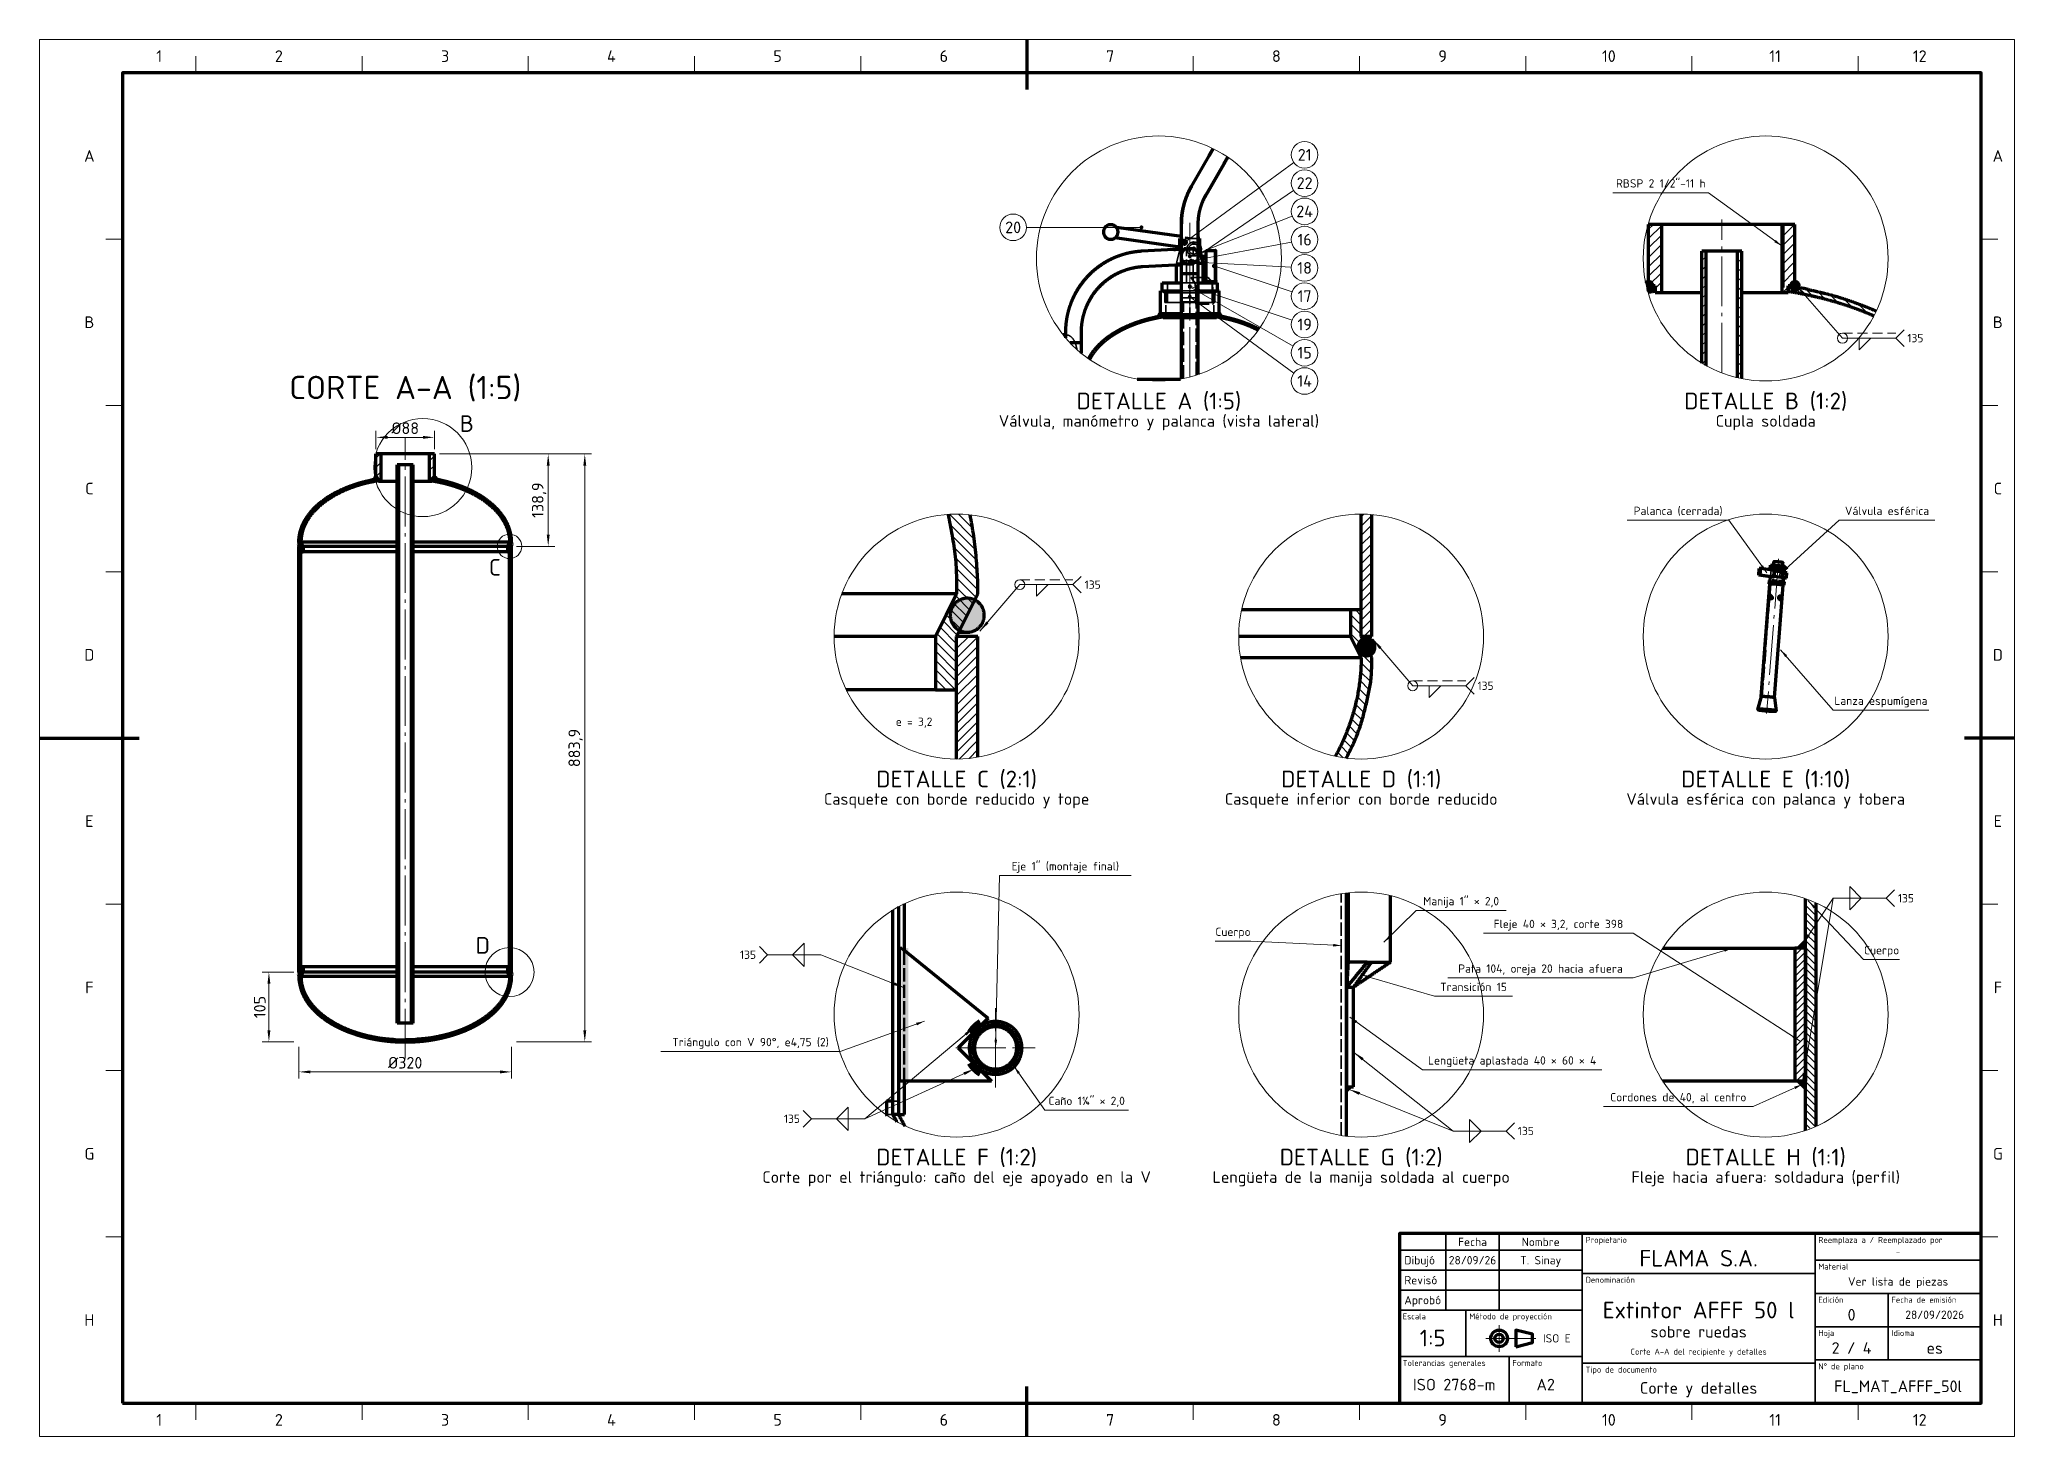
# Model space of a CAD drawing. Header units: millimetres. Extents: x 0 to 2382, y 0 to 420.
# Drawn here: x 654 to 1248, y 0 to 420 of the extents above; entities that cross this region are included whole.
import ezdxf
from ezdxf.enums import TextEntityAlignment as Align

# ---------------------------------------------------------------- set-up
doc = ezdxf.new("R2010")
doc.units = ezdxf.units.MM
for name, pattern in [('IRAM-E-TRAZOS', [5, 4, -1]), ('IRAM-F-TRAZO-PUNTO', [20, 15, -2, 1, -2]), ('ISO02-TRAZOS', [4.5, 3, -1.5])]:
    doc.linetypes.add(name, pattern=pattern)
for name, color, linetype, lineweight in [('01-VISIBLE', 7, 'CONTINUOUS', 70), ('02-OCULTA', 4, 'IRAM-E-TRAZOS', 35), ('03-EJE', 1, 'IRAM-F-TRAZO-PUNTO', 18), ('04-COTA', 3, 'CONTINUOUS', 18), ('05-RAYADO', 8, 'CONTINUOUS', 18), ('06-TEXTO', 7, 'CONTINUOUS', 25), ('07-RECUADRO', 7, 'CONTINUOUS', 70), ('08-FINA', 5, 'CONTINUOUS', 18), ('10-ROTULO', 7, 'CONTINUOUS', 35), ('11-TEXTO-ROTULO', 7, 'CONTINUOUS', 25), ('12-SOLDADURA', 6, 'CONTINUOUS', 18)]:
    doc.layers.add(name, color=color, linetype=linetype, lineweight=lineweight)
doc.styles.add('ISO3098', font='isocpeur.ttf')
doc.dimstyles.new('FLAMA-IRAM', dxfattribs={"dimtxt": 3.5, "dimasz": 3.5, "dimexe": 2, "dimexo": 1.5, "dimgap": 1, "dimtad": 1, "dimdec": 1, "dimtxsty": 'ISO3098', "dimblk": 'IRAM_FLECHA', "dimblk1": 'IRAM_FLECHA', "dimblk2": 'IRAM_FLECHA', "dimcen": 2.5, "dimclrd": 256, "dimclre": 256, "dimclrt": 256, "dimazin": 3, "dimtfac": 1, "dimtmove": 0, "dimatfit": 3, "dimlwd": 18, "dimlwe": 18})

msp = doc.modelspace()

# ---------------------------------------------------------------- texts
at = {"layer": '06-TEXTO', "style": 'ISO3098'}
for s, height, p in [('1', 3.5, (690, 415)), ('2', 3.5, (726, 415)), ('3', 3.5, (776, 415)), ('4', 3.5, (826, 415)), ('5', 3.5, (876, 415)), ('6', 3.5, (926, 415)), ('7', 3.5, (976, 415)), ('8', 3.5, (1026, 415)), ('9', 3.5, (1076, 415)), ('10', 3.5, (1126, 415)), ('11', 3.5, (1176, 415)), ('12', 3.5, (1219.5, 415)), ('A', 3.5, (669, 385)), ('21', 3.5, (1034.5, 385.333)), ('A', 3.5, (1243, 385)), ('22', 3.5, (1034.5, 376.833)), ('24', 3.5, (1034.5, 368.333)), ('20', 3.5, (946.833, 363.525)), ('16', 3.5, (1034.5, 359.833)), ('18', 3.5, (1034.5, 351.333)), ('17', 3.5, (1034.5, 342.833)), ('B', 3.5, (669, 335)), ('19', 3.5, (1034.5, 334.333)), ('B', 3.5, (1243, 335)), ('15', 3.5, (1034.5, 325.833)), ('CORTE A-A (1:5)', 7, (764, 315.387)), ('14', 3.5, (1034.5, 317.333)), ('DETALLE A (1:5)', 5, (990.667, 311.333)), ('DETALLE B (1:2)', 5, (1173.167, 311.333)), ('B', 5, (782.526, 304.533)), ('Válvula, manómetro y palanca (vista lateral)', 3.5, (990.667, 305.333)), ('Cupla soldada', 3.5, (1173.167, 305.333)), ('C', 3.5, (669, 285)), ('C', 3.5, (1243, 285)), ('C', 5, (790.953, 261.319)), ('D', 3.5, (669, 235)), ('D', 3.5, (1243, 235)), ('e = 3,2', 2.5, (917.033, 214.9)), ('DETALLE C (2:1)', 5, (929.833, 197.667)), ('DETALLE D (1:1)', 5, (1051.5, 197.667)), ('DETALLE E (1:10)', 5, (1173.167, 197.667)), ('Casquete con borde reducido y tope', 3.5, (929.833, 191.667)), ('Casquete inferior con borde reducido', 3.5, (1051.5, 191.667)), ('Válvula esférica con palanca y tobera', 3.5, (1173.167, 191.667)), ('E', 3.5, (669, 185)), ('E', 3.5, (1243, 185)), ('D', 5, (787.323, 147.651)), ('F', 3.5, (669, 135)), ('F', 3.5, (1243, 135)), ('G', 3.5, (669, 85)), ('DETALLE F (1:2)', 5, (929.833, 84)), ('DETALLE G (1:2)', 5, (1051.5, 84)), ('DETALLE H (1:1)', 5, (1173.167, 84)), ('G', 3.5, (1243, 85)), ('Corte por el triángulo: caño del eje apoyado en la V', 3.5, (929.833, 78)), ('Lengüeta de la manija soldada al cuerpo', 3.5, (1051.5, 78)), ('Fleje hacia afuera: soldadura (perfil)', 3.5, (1173.167, 78)), ('H', 3.5, (669, 35)), ('H', 3.5, (1243, 35)), ('1', 3.5, (690, 5)), ('2', 3.5, (726, 5)), ('3', 3.5, (776, 5)), ('4', 3.5, (826, 5)), ('5', 3.5, (876, 5)), ('6', 3.5, (926, 5)), ('7', 3.5, (976, 5)), ('8', 3.5, (1026, 5)), ('9', 3.5, (1076, 5)), ('10', 3.5, (1126, 5)), ('11', 3.5, (1176, 5)), ('12', 3.5, (1219.5, 5))]:
    msp.add_text(s, height=height, dxfattribs=at).set_placement(p, align=Align.MIDDLE_CENTER)
for s, p in [('RBSP 2 1/2"-11 h', (1141.617, 374.742)), ('Palanca (cerrada)', (1146.817, 276.292)), ('Válvula esférica', (1209.667, 276.292)), ('Lanza espumígena', (1207.825, 219.2)), ('Eje 1" (montaje final)', (962.525, 169.467)), ('Manija 1" × 2,0', (1081.575, 158.942)), ('Fleje 40 × 3,2, corte 398', (1110.833, 152.1)), ('Cuerpo', (1012.95, 149.733)), ('Cuerpo', (1208.033, 144.208)), ('Pata 104, oreja 20 hacia afuera', (1105.433, 138.683)), ('Transición 15', (1085.3, 133.158)), ('Triángulo con V 90°, e4,75 (2)', (867.842, 116.583)), ('Lengüeta aplastada 40 × 60 × 4', (1096.917, 111.058)), ('Caño 1¼" × 2,0', (968.953, 98.903)), ('Cordones de 40, al centro', (1146.883, 100.008))]:
    msp.add_text(s, height=2.5, dxfattribs=at).set_placement(p, align=Align.BOTTOM_CENTER)
at = {"layer": '11-TEXTO-ROTULO', "style": 'ISO3098'}
for s, height, p in [('Fecha', 2.5, (1085, 58.5)), ('Nombre', 2.5, (1105.5, 58.5)), ('28/09/26', 2.5, (1085, 53)), ('T. Sinay', 2.5, (1105.5, 53)), ('FLAMA S.A.', 5, (1153, 53.6)), ('-', 1.8, (1213, 55.6)), ('Ver lista de piezas', 2.5, (1213, 46.6)), ('Extintor AFFF 50 l', 5, (1153, 38)), ('0', 3.5, (1199, 36.6)), ('28/09/2026', 2.5, (1224, 36.6)), ('1:5', 5, (1073, 29.6)), ('sobre ruedas', 3.5, (1153, 31.5)), ('Corte A-A del recipiente y detalles', 1.8, (1153, 25.5)), ('2 / 4', 3.5, (1199, 26.6)), ('es', 3.5, (1224, 26.6)), ('ISO 2768-m', 3.5, (1079.5, 15.6)), ('A2', 3.5, (1107, 15.6)), ('Corte y detalles', 3.5, (1153, 14.6)), ('FL_MAT_AFFF_50l', 3.5, (1213, 15.1))]:
    msp.add_text(s, height=height, dxfattribs=at).set_placement(p, align=Align.MIDDLE_CENTER)
for s, p in [('Propietario', (1119, 60)), ('Reemplaza a / Reemplazado por', (1189, 60)), ('Denominación', (1119, 48)), ('Material', (1189, 52)), ('Edición', (1189, 42)), ('Fecha de emisión', (1211, 42)), ('Escala', (1064, 37)), ('Método de proyección', (1084, 37)), ('Hoja', (1189, 32)), ('Idioma', (1211, 32)), ('Tolerancias generales', (1064, 23)), ('Formato', (1097, 23)), ('Tipo de documento', (1119, 21)), ('N° de plano', (1189, 22))]:
    msp.add_text(s, height=1.8, dxfattribs=at).set_placement(p, align=Align.TOP_LEFT)
for s, p in [('Dibujó', (1064.5, 53)), ('Revisó', (1064.5, 47)), ('Aprobó', (1064.5, 41))]:
    msp.add_text(s, height=2.5, dxfattribs=at).set_placement(p, align=Align.MIDDLE_LEFT)
msp.add_text('ISO E', height=2.5, dxfattribs=at).set_placement((1114.5, 29.5), align=Align.MIDDLE_RIGHT)
at = {"layer": '12-SOLDADURA', "style": 'ISO3098'}
for p in [(1215.767, 330.217), (968.333, 256.1), (1086.5, 225.7), (1212.925, 161.825), (1098.625, 91.842)]:
    msp.add_text('135', height=2.5, dxfattribs=at).set_placement(p, align=Align.MIDDLE_LEFT)
for p in [(869.5, 144.833), (882.708, 95.525)]:
    msp.add_text('135', height=2.5, dxfattribs=at).set_placement(p, align=Align.MIDDLE_RIGHT)

# ---------------------------------------------------------------- blocks, each defined once
blk = doc.blocks.new('IRAM_FLECHA')
blk.add_solid([(0, 0), (-1, 0.125), (-1, -0.125)])

# ---------------------------------------------------------------- dimensions: what is measured, and where the dimension line sits
at = {"layer": '04-COTA'}
for base, p1, p2 in [((755.2, 300.387), (755.2, 295.387), (772.8, 295.387)), ((732, 109.613), (732, 118.613), (796, 118.613))]:
    msp.add_linear_dim(base=base, p1=p1, p2=p2, dimstyle='FLAMA-IRAM', override={"dimlfac": 5, "dimpost": '%%c<>'}, dxfattribs=at).render()
for base, p1, p2 in [((818, 118.613), (796, 118.613), (772.8, 295.387)), ((807, 267.613), (796, 267.613), (772.8, 295.387)), ((723, 118.613), (732, 118.613), (732, 139.613))]:
    msp.add_linear_dim(base=base, p1=p1, p2=p2, angle=90, dimstyle='FLAMA-IRAM', override={"dimlfac": 5}, dxfattribs=at).render()

# ---------------------------------------------------------------- hatches: boundary and pattern name
at = {"layer": '05-RAYADO'}
h = msp.add_hatch(dxfattribs=at)
h.set_pattern_fill('ANSI31', scale=0.629921)
h.paths.add_polyline_path([(1139.962, 343.804), (1139.962, 345.917), (1137.967, 345.917), (1137.967, 364.417), (1141.917, 364.417), (1141.917, 343.804)])
h = msp.add_hatch(dxfattribs=at)
h.set_pattern_fill('ANSI31', scale=0.629921)
h.paths.add_polyline_path([(1179.972, 345.917), (1179.972, 343.804), (1178.017, 343.804), (1178.017, 364.417), (1181.967, 364.417), (1181.967, 345.917)])
h = msp.add_hatch(dxfattribs=at)
h.set_pattern_fill('ANSI31', scale=0.629921)
h.paths.add_polyline_path([(1153.967, 356.317), (1155.217, 356.317), (1155.217, 322.006), (1155.012, 322.118), (1154.231, 322.574), (1153.967, 322.736)])
h = msp.add_hatch(dxfattribs=at)
h.set_pattern_fill('ANSI31', scale=0.629921)
h.paths.add_polyline_path([(1165.967, 356.317), (1165.967, 318.044), (1165.096, 318.228), (1164.717, 318.318), (1164.717, 356.317)])
h = msp.add_hatch(color=7, dxfattribs=at)
h.dxf.hatch_style = 1
h.paths.add_polyline_path([(1137.135, 346.89), (1137.214, 346.952), (1137.298, 347.008), (1137.386, 347.057), (1137.477, 347.099), (1137.571, 347.134), (1137.668, 347.161), (1137.766, 347.181), (1137.866, 347.193), (1137.967, 347.197), (1138.067, 347.193), (1138.167, 347.181), (1138.265, 347.161), (1138.362, 347.134), (1138.457, 347.099), (1138.548, 347.057), (1138.635, 347.008), (1138.719, 346.952), (1138.798, 346.89), (1138.872, 346.822), (1138.94, 346.748), (1139.002, 346.669), (1139.058, 346.585), (1139.107, 346.498), (1139.149, 346.407), (1139.184, 346.312), (1139.211, 346.215), (1139.231, 346.117), (1139.243, 346.017), (1139.247, 345.917), (1139.243, 345.816), (1139.231, 345.716), (1139.211, 345.618), (1139.184, 345.521), (1139.149, 345.427), (1139.107, 345.336), (1139.058, 345.248), (1139.002, 345.164), (1138.94, 345.085), (1138.872, 345.012), (1138.798, 344.943), (1138.719, 344.881), (1138.635, 344.825), (1138.548, 344.776), (1138.457, 344.734), (1138.362, 344.699), (1138.265, 344.672), (1138.167, 344.652), (1138.067, 344.641), (1137.967, 344.637), (1137.866, 344.641), (1137.766, 344.652), (1137.668, 344.672), (1137.574, 344.699), (1137.437, 345.217), (1137.228, 346.096), (1137.073, 346.832)])
h = msp.add_hatch(color=7, dxfattribs=at)
h.dxf.hatch_style = 1
h.paths.add_polyline_path([(1137.511, 345.521), (1137.716, 345.555), (1137.92, 345.588), (1138.125, 345.621), (1138.329, 345.654), (1138.534, 345.687), (1138.739, 345.72), (1138.943, 345.753), (1139.148, 345.786), (1139.353, 345.819), (1139.557, 345.851), (1139.762, 345.884), (1139.967, 345.917), (1139.967, 344.304), (1139.768, 344.272), (1139.57, 344.24), (1139.371, 344.207), (1139.173, 344.174), (1138.975, 344.14), (1138.776, 344.107), (1138.578, 344.073), (1138.38, 344.038), (1138.182, 344.004), (1137.984, 343.969), (1137.786, 343.933), (1137.668, 344.343), (1137.437, 345.217), (1137.37, 345.498)])
h = msp.add_hatch(dxfattribs=at)
h.set_pattern_fill('ANSI31', scale=0.629921, angle=90)
h.paths.add_polyline_path([(1205.61, 336.965), (1205.426, 337.045), (1205.241, 337.125), (1205.057, 337.204), (1204.872, 337.283), (1204.687, 337.361), (1204.501, 337.439), (1204.316, 337.517), (1204.13, 337.594), (1203.944, 337.671), (1203.758, 337.747), (1203.572, 337.823), (1203.386, 337.899), (1203.199, 337.974), (1203.013, 338.049), (1202.826, 338.124), (1202.639, 338.198), (1202.452, 338.271), (1202.265, 338.344), (1202.077, 338.417), (1201.89, 338.49), (1201.702, 338.562), (1201.514, 338.633), (1201.326, 338.705), (1201.138, 338.776), (1200.949, 338.846), (1200.761, 338.916), (1200.572, 338.986), (1200.384, 339.055), (1200.195, 339.124), (1200.006, 339.193), (1199.817, 339.261), (1199.627, 339.329), (1199.438, 339.396), (1199.248, 339.463), (1199.058, 339.529), (1198.869, 339.596), (1198.679, 339.662), (1198.489, 339.727), (1198.298, 339.792), (1198.108, 339.857), (1197.917, 339.921), (1197.727, 339.985), (1197.536, 340.049), (1197.345, 340.112), (1197.154, 340.175), (1196.963, 340.237), (1196.772, 340.299), (1196.58, 340.361), (1196.389, 340.422), (1196.197, 340.483), (1196.005, 340.544), (1195.814, 340.604), (1195.622, 340.664), (1195.43, 340.723), (1195.237, 340.782), (1195.045, 340.841), (1194.853, 340.9), (1194.66, 340.958), (1194.468, 341.015), (1194.275, 341.072), (1194.082, 341.129), (1193.889, 341.186), (1193.696, 341.242), (1193.503, 341.298), (1193.309, 341.353), (1193.116, 341.408), (1192.923, 341.463), (1192.729, 341.518), (1192.535, 341.572), (1192.341, 341.625), (1192.148, 341.679), (1191.954, 341.731), (1191.76, 341.784), (1191.565, 341.836), (1191.371, 341.888), (1191.177, 341.94), (1190.982, 341.991), (1190.788, 342.042), (1190.593, 342.092), (1190.398, 342.142), (1190.204, 342.192), (1190.009, 342.241), (1189.814, 342.29), (1189.618, 342.339), (1189.423, 342.387), (1189.228, 342.435), (1189.033, 342.483), (1188.837, 342.53), (1188.642, 342.577), (1188.446, 342.624), (1188.25, 342.67), (1188.055, 342.716), (1187.859, 342.761), (1187.663, 342.807), (1187.467, 342.851), (1187.271, 342.896), (1187.075, 342.94), (1186.878, 342.984), (1186.682, 343.027), (1186.486, 343.07), (1186.289, 343.113), (1186.093, 343.156), (1185.896, 343.198), (1185.699, 343.24), (1185.503, 343.281), (1185.306, 343.322), (1185.109, 343.363), (1184.912, 343.403), (1184.715, 343.443), (1184.518, 343.483), (1184.321, 343.522), (1184.123, 343.561), (1183.926, 343.6), (1183.729, 343.639), (1183.531, 343.677), (1183.334, 343.714), (1183.136, 343.752), (1182.938, 343.789), (1182.741, 343.825), (1182.543, 343.862), (1182.345, 343.898), (1182.147, 343.933), (1181.949, 343.969), (1181.751, 344.004), (1181.553, 344.038), (1181.355, 344.073), (1181.157, 344.107), (1180.959, 344.14), (1180.76, 344.174), (1180.562, 344.207), (1180.364, 344.24), (1180.165, 344.272), (1179.967, 344.304), (1179.967, 345.917), (1180.171, 345.884), (1180.376, 345.851), (1180.581, 345.819), (1180.785, 345.786), (1180.99, 345.753), (1181.195, 345.72), (1181.399, 345.687), (1181.604, 345.654), (1181.809, 345.621), (1182.013, 345.588), (1182.218, 345.555), (1182.422, 345.521), (1182.627, 345.488), (1182.831, 345.454), (1183.036, 345.42), (1183.24, 345.386), (1183.445, 345.352), (1183.649, 345.317), (1183.854, 345.282), (1184.058, 345.247), (1184.262, 345.211), (1184.466, 345.175), (1184.67, 345.137), (1184.873, 345.099), (1185.077, 345.058), (1185.28, 345.015), (1185.481, 344.968), (1185.682, 344.914), (1185.88, 344.855), (1186.079, 344.795), (1186.278, 344.739), (1186.479, 344.686), (1186.679, 344.635), (1186.881, 344.585), (1187.082, 344.536), (1187.284, 344.488), (1187.485, 344.439), (1187.687, 344.391), (1187.888, 344.343), (1188.09, 344.296), (1188.292, 344.248), (1188.494, 344.201), (1188.695, 344.153), (1188.897, 344.105), (1189.099, 344.058), (1189.3, 344.01), (1189.502, 343.962), (1189.704, 343.914), (1189.905, 343.866), (1190.107, 343.818), (1190.309, 343.769), (1190.51, 343.721), (1190.711, 343.672), (1190.913, 343.623), (1191.114, 343.573), (1191.315, 343.523), (1191.517, 343.473), (1191.718, 343.423), (1191.919, 343.372), (1192.119, 343.321), (1192.32, 343.27), (1192.521, 343.217), (1192.721, 343.165), (1192.922, 343.112), (1193.122, 343.058), (1193.322, 343.003), (1193.522, 342.949), (1193.721, 342.893), (1193.921, 342.837), (1194.12, 342.78), (1194.32, 342.723), (1194.519, 342.665), (1194.717, 342.607), (1194.916, 342.548), (1195.115, 342.488), (1195.313, 342.428), (1195.511, 342.367), (1195.709, 342.306), (1195.907, 342.244), (1196.105, 342.182), (1196.302, 342.119), (1196.5, 342.055), (1196.697, 341.991), (1196.894, 341.927), (1197.091, 341.862), (1197.287, 341.797), (1197.484, 341.731), (1197.68, 341.665), (1197.877, 341.599), (1198.073, 341.532), (1198.269, 341.465), (1198.465, 341.397), (1198.661, 341.33), (1198.857, 341.262), (1199.052, 341.193), (1199.248, 341.125), (1199.444, 341.056), (1199.639, 340.987), (1199.834, 340.918), (1200.03, 340.848), (1200.225, 340.778), (1200.42, 340.708), (1200.615, 340.637), (1200.809, 340.566), (1201.004, 340.495), (1201.198, 340.423), (1201.393, 340.351), (1201.587, 340.279), (1201.781, 340.206), (1201.975, 340.133), (1202.169, 340.059), (1202.363, 339.986), (1202.556, 339.911), (1202.749, 339.837), (1202.943, 339.762), (1203.136, 339.686), (1203.329, 339.61), (1203.521, 339.534), (1203.714, 339.457), (1203.906, 339.38), (1204.098, 339.302), (1204.29, 339.224), (1204.482, 339.146), (1204.674, 339.067), (1204.865, 338.987), (1205.057, 338.907), (1205.248, 338.827), (1205.438, 338.746), (1205.629, 338.665), (1205.82, 338.583), (1206.01, 338.501), (1206.2, 338.418), (1206.39, 338.335), (1206.417, 338.323), (1206.067, 337.606), (1205.711, 336.921)])
h = msp.add_hatch(color=7, dxfattribs=at)
h.dxf.hatch_style = 1
h.paths.add_polyline_path([(1183.243, 345.816), (1183.231, 345.716), (1183.211, 345.618), (1183.184, 345.521), (1183.149, 345.427), (1183.107, 345.336), (1183.058, 345.248), (1183.002, 345.164), (1182.94, 345.085), (1182.872, 345.012), (1182.798, 344.943), (1182.719, 344.881), (1182.635, 344.825), (1182.548, 344.776), (1182.457, 344.734), (1182.362, 344.699), (1182.265, 344.672), (1182.167, 344.652), (1182.067, 344.641), (1181.967, 344.637), (1181.866, 344.641), (1181.766, 344.652), (1181.668, 344.672), (1181.571, 344.699), (1181.477, 344.734), (1181.386, 344.776), (1181.298, 344.825), (1181.214, 344.881), (1181.135, 344.943), (1181.062, 345.012), (1180.993, 345.085), (1180.931, 345.164), (1180.875, 345.248), (1180.826, 345.336), (1180.784, 345.427), (1180.749, 345.521), (1180.722, 345.618), (1180.702, 345.716), (1180.691, 345.816), (1180.687, 345.917), (1180.691, 346.017), (1180.702, 346.117), (1180.722, 346.215), (1180.749, 346.312), (1180.784, 346.407), (1180.826, 346.498), (1180.875, 346.585), (1180.931, 346.669), (1180.993, 346.748), (1181.062, 346.822), (1181.135, 346.89), (1181.214, 346.952), (1181.298, 347.008), (1181.386, 347.057), (1181.477, 347.099), (1181.571, 347.134), (1181.668, 347.161), (1181.766, 347.181), (1181.866, 347.193), (1181.967, 347.197), (1182.067, 347.193), (1182.167, 347.181), (1182.265, 347.161), (1182.362, 347.134), (1182.457, 347.099), (1182.548, 347.057), (1182.635, 347.008), (1182.719, 346.952), (1182.798, 346.89), (1182.872, 346.822), (1182.94, 346.748), (1183.002, 346.669), (1183.058, 346.585), (1183.107, 346.498), (1183.149, 346.407), (1183.184, 346.312), (1183.211, 346.215), (1183.231, 346.117), (1183.243, 346.017), (1183.247, 345.917)])
h = msp.add_hatch(dxfattribs=at)
h.set_pattern_fill('ANSI31', scale=0.62992)
h.paths.add_polyline_path([(756.78, 287.142), (755.998, 287.142), (755.998, 287.987), (755.2, 287.987), (755.2, 295.387), (756.78, 295.387)])
h = msp.add_hatch(color=7, dxfattribs=at)
h.dxf.hatch_style = 1
h.paths.add_polyline_path([(762.1, 124.253), (761.6, 124.253), (761.6, 292.147), (762.1, 292.147)])
h = msp.add_hatch(color=7, dxfattribs=at)
h.dxf.hatch_style = 1
h.paths.add_polyline_path([(765.9, 292.147), (766.4, 292.147), (766.4, 124.253), (765.9, 124.253)])
h = msp.add_hatch(dxfattribs=at)
h.set_pattern_fill('ANSI31', scale=0.62992)
h.paths.add_polyline_path([(772.8, 287.987), (772.002, 287.987), (772.002, 287.142), (771.22, 287.142), (771.22, 295.387), (772.8, 295.387)])
h = msp.add_hatch(color=7, dxfattribs=at)
h.dxf.hatch_style = 1
h.paths.add_polyline_path([(733.28, 266.013), (732.64, 266.013), (732.64, 267.613), (732, 268.893), (732, 268.976), (732.001, 269.059), (732.003, 269.142), (732.004, 269.225), (732.007, 269.308), (732.01, 269.39), (732.014, 269.473), (732.018, 269.556), (732.023, 269.639), (732.028, 269.722), (732.034, 269.804), (732.041, 269.887), (732.048, 269.97), (732.055, 270.052), (732.063, 270.135), (732.072, 270.217), (732.081, 270.299), (732.091, 270.382), (732.102, 270.464), (732.113, 270.546), (732.124, 270.628), (732.136, 270.71), (732.149, 270.792), (732.162, 270.874), (732.176, 270.956), (732.19, 271.038), (732.205, 271.119), (732.22, 271.201), (732.236, 271.282), (732.252, 271.363), (732.269, 271.444), (732.287, 271.526), (732.304, 271.606), (732.323, 271.687), (732.342, 271.768), (732.361, 271.849), (732.382, 271.929), (732.402, 272.009), (732.423, 272.09), (732.445, 272.17), (732.467, 272.25), (732.49, 272.329), (732.513, 272.409), (732.536, 272.488), (732.56, 272.568), (732.585, 272.647), (732.61, 272.726), (732.636, 272.805), (732.662, 272.883), (732.689, 272.962), (732.716, 273.04), (732.743, 273.118), (732.771, 273.197), (732.8, 273.274), (732.829, 273.352), (732.858, 273.43), (732.888, 273.507), (732.919, 273.584), (732.949, 273.661), (732.981, 273.738), (733.012, 273.814), (733.045, 273.891), (733.077, 273.967), (733.11, 274.043), (733.144, 274.119), (733.178, 274.194), (733.212, 274.27), (733.247, 274.345), (733.283, 274.42), (733.318, 274.495), (733.354, 274.569), (733.391, 274.644), (733.428, 274.718), (733.465, 274.792), (733.503, 274.866), (733.541, 274.94), (733.58, 275.013), (733.619, 275.086), (733.658, 275.159), (733.698, 275.232), (733.738, 275.304), (733.779, 275.377), (733.82, 275.449), (733.861, 275.52), (733.903, 275.592), (733.945, 275.664), (733.988, 275.735), (734.03, 275.806), (734.074, 275.876), (734.117, 275.947), (734.161, 276.017), (734.206, 276.087), (734.25, 276.157), (734.295, 276.227), (734.341, 276.296), (734.386, 276.365), (734.432, 276.434), (734.479, 276.503), (734.525, 276.572), (734.573, 276.64), (734.62, 276.708), (734.668, 276.776), (734.716, 276.843), (734.764, 276.911), (734.813, 276.978), (734.862, 277.045), (734.911, 277.111), (734.961, 277.178), (735.011, 277.244), (735.061, 277.31), (735.112, 277.375), (735.162, 277.441), (735.214, 277.506), (735.265, 277.571), (735.317, 277.636), (735.369, 277.7), (735.421, 277.765), (735.474, 277.829), (735.527, 277.893), (735.58, 277.956), (735.633, 278.02), (735.687, 278.083), (735.741, 278.146), (735.795, 278.208), (735.85, 278.271), (735.905, 278.333), (735.96, 278.395), (736.015, 278.457), (736.071, 278.518), (736.126, 278.58), (736.183, 278.641), (736.239, 278.701), (736.296, 278.762), (736.352, 278.822), (736.409, 278.882), (736.467, 278.942), (736.524, 279.002), (736.582, 279.061), (736.64, 279.121), (736.699, 279.18), (736.757, 279.238), (736.816, 279.297), (736.875, 279.355), (736.934, 279.413), (736.993, 279.471), (737.053, 279.529), (737.113, 279.586), (737.173, 279.643), (737.233, 279.7), (737.294, 279.757), (737.354, 279.813), (737.415, 279.87), (737.476, 279.926), (737.538, 279.981), (737.599, 280.037), (737.661, 280.092), (737.723, 280.147), (737.785, 280.202), (737.847, 280.257), (737.91, 280.311), (737.973, 280.366), (738.036, 280.42), (738.099, 280.473), (738.162, 280.527), (738.225, 280.58), (738.289, 280.633), (738.353, 280.686), (738.417, 280.739), (738.481, 280.791), (738.546, 280.844), (738.61, 280.896), (738.675, 280.948), (738.74, 280.999), (738.805, 281.051), (738.87, 281.102), (738.935, 281.153), (739.001, 281.203), (739.067, 281.254), (739.133, 281.304), (739.199, 281.354), (739.265, 281.404), (739.331, 281.454), (739.398, 281.503), (739.465, 281.553), (739.531, 281.602), (739.598, 281.651), (739.666, 281.699), (739.733, 281.748), (739.8, 281.796), (739.868, 281.844), (739.936, 281.892), (740.004, 281.939), (740.072, 281.986), (740.14, 282.034), (740.208, 282.081), (740.277, 282.127), (740.345, 282.174), (740.414, 282.22), (740.483, 282.266), (740.552, 282.312), (740.621, 282.358), (740.69, 282.404), (740.76, 282.449), (740.829, 282.494), (740.899, 282.539), (740.969, 282.584), (741.039, 282.628), (741.109, 282.673), (741.179, 282.717), (741.249, 282.761), (741.32, 282.805), (741.39, 282.848), (741.461, 282.892), (741.532, 282.935), (741.603, 282.978), (741.674, 283.02), (741.745, 283.063), (741.816, 283.105), (741.887, 283.147), (741.959, 283.189), (742.03, 283.231), (742.102, 283.273), (742.174, 283.314), (742.246, 283.355), (742.318, 283.396), (742.39, 283.437), (742.462, 283.478), (742.535, 283.518), (742.607, 283.559), (742.68, 283.599), (742.753, 283.639), (742.825, 283.678), (742.898, 283.718), (742.971, 283.757), (743.044, 283.796), (743.118, 283.835), (743.191, 283.874), (743.264, 283.912), (743.338, 283.951), (743.411, 283.989), (743.485, 284.027), (743.559, 284.065), (743.633, 284.103), (743.707, 284.14), (743.781, 284.177), (743.855, 284.215), (743.929, 284.252), (744.003, 284.288), (744.078, 284.325), (744.152, 284.361), (744.227, 284.398), (744.301, 284.434), (744.376, 284.47), (744.451, 284.506), (744.526, 284.541), (744.601, 284.577), (744.676, 284.612), (744.751, 284.647), (744.826, 284.682), (744.901, 284.716), (744.977, 284.751), (745.052, 284.785), (745.128, 284.819), (745.203, 284.853), (745.279, 284.887), (745.355, 284.921), (745.431, 284.954), (745.507, 284.988), (745.583, 285.021), (745.659, 285.053), (745.735, 285.086), (745.811, 285.119), (745.888, 285.151), (745.964, 285.183), (746.041, 285.215), (746.117, 285.247), (746.194, 285.279), (746.27, 285.31), (746.347, 285.341), (746.424, 285.372), (746.501, 285.403), (746.578, 285.434), (746.655, 285.464), (746.732, 285.495), (746.81, 285.525), (746.887, 285.555), (746.964, 285.585), (747.042, 285.614), (747.119, 285.644), (747.197, 285.673), (747.274, 285.703), (747.352, 285.732), (747.43, 285.761), (747.507, 285.789), (747.585, 285.818), (747.663, 285.847), (747.741, 285.875), (747.819, 285.903), (747.897, 285.931), (747.975, 285.959), (748.053, 285.987), (748.131, 286.015), (748.209, 286.043), (748.287, 286.07), (748.366, 286.098), (748.444, 286.125), (748.522, 286.152), (748.601, 286.179), (748.679, 286.206), (748.758, 286.233), (748.836, 286.26), (748.915, 286.286), (748.993, 286.313), (749.072, 286.339), (749.15, 286.365), (749.229, 286.391), (749.308, 286.417), (749.387, 286.442), (749.466, 286.468), (749.545, 286.493), (749.624, 286.518), (749.703, 286.543), (749.782, 286.567), (749.861, 286.592), (749.941, 286.616), (750.02, 286.639), (750.1, 286.663), (750.179, 286.686), (750.259, 286.709), (750.339, 286.732), (750.418, 286.755), (750.498, 286.777), (750.578, 286.8), (750.658, 286.822), (750.738, 286.843), (750.818, 286.865), (750.898, 286.886), (750.978, 286.907), (751.059, 286.928), (751.139, 286.949), (751.219, 286.969), (751.3, 286.989), (751.38, 287.01), (751.461, 287.03), (751.541, 287.05), (751.622, 287.069), (751.702, 287.089), (751.783, 287.108), (751.863, 287.128), (751.944, 287.147), (752.024, 287.167), (752.105, 287.186), (752.186, 287.205), (752.266, 287.224), (752.347, 287.243), (752.428, 287.262), (752.509, 287.281), (752.589, 287.3), (752.67, 287.319), (752.751, 287.339), (752.831, 287.358), (752.912, 287.377), (752.993, 287.396), (753.073, 287.415), (753.154, 287.435), (753.234, 287.454), (753.315, 287.474), (753.395, 287.495), (753.475, 287.516), (753.555, 287.538), (753.635, 287.562), (753.714, 287.586), (753.794, 287.607), (753.875, 287.626), (753.956, 287.644), (754.037, 287.66), (754.119, 287.675), (754.2, 287.69), (754.282, 287.705), (754.364, 287.719), (754.445, 287.733), (754.527, 287.747), (754.609, 287.761), (754.691, 287.775), (754.772, 287.788), (754.854, 287.802), (754.936, 287.815), (755.018, 287.829), (755.1, 287.842), (755.181, 287.855), (755.263, 287.869), (755.345, 287.882), (755.427, 287.895), (755.509, 287.908), (755.591, 287.922), (755.673, 287.935), (755.754, 287.948), (755.836, 287.961), (755.918, 287.974), (756, 287.987), (756, 287.342), (755.921, 287.329), (755.841, 287.316), (755.762, 287.303), (755.683, 287.29), (755.603, 287.276), (755.524, 287.263), (755.445, 287.249), (755.365, 287.236), (755.286, 287.222), (755.207, 287.208), (755.128, 287.194), (755.049, 287.179), (754.969, 287.165), (754.89, 287.15), (754.811, 287.136), (754.732, 287.121), (754.653, 287.106), (754.574, 287.091), (754.495, 287.076), (754.416, 287.06), (754.337, 287.045), (754.258, 287.029), (754.18, 287.013), (754.101, 286.998), (754.022, 286.982), (753.943, 286.965), (753.864, 286.949), (753.786, 286.933), (753.707, 286.916), (753.628, 286.899), (753.55, 286.883), (753.471, 286.866), (753.392, 286.848), (753.314, 286.831), (753.235, 286.814), (753.157, 286.796), (753.078, 286.779), (753, 286.761), (752.922, 286.743), (752.843, 286.725), (752.765, 286.707), (752.686, 286.688), (752.608, 286.67), (752.53, 286.651), (752.452, 286.632), (752.374, 286.613), (752.295, 286.594), (752.217, 286.575), (752.139, 286.556), (752.061, 286.536), (751.983, 286.517), (751.905, 286.497), (751.827, 286.477), (751.749, 286.457), (751.672, 286.437), (751.594, 286.417), (751.516, 286.396), (751.438, 286.375), (751.361, 286.355), (751.283, 286.334), (751.205, 286.313), (751.128, 286.292), (751.05, 286.27), (750.973, 286.249), (750.895, 286.227), (750.818, 286.206), (750.74, 286.184), (750.663, 286.162), (750.586, 286.139), (750.508, 286.117), (750.431, 286.095), (750.354, 286.072), (750.277, 286.049), (750.2, 286.026), (750.123, 286.003), (750.046, 285.98), (749.969, 285.957), (749.892, 285.933), (749.815, 285.91), (749.738, 285.886), (749.661, 285.862), (749.584, 285.838), (749.508, 285.814), (749.431, 285.789), (749.355, 285.765), (749.278, 285.74), (749.201, 285.715), (749.125, 285.69), (749.049, 285.665), (748.972, 285.64), (748.896, 285.614), (748.82, 285.589), (748.744, 285.563), (748.667, 285.537), (748.591, 285.511), (748.515, 285.485), (748.439, 285.459), (748.363, 285.432), (748.287, 285.405), (748.212, 285.379), (748.136, 285.352), (748.06, 285.325), (747.984, 285.297), (747.909, 285.27), (747.833, 285.242), (747.758, 285.215), (747.682, 285.187), (747.607, 285.159), (747.532, 285.13), (747.456, 285.102), (747.381, 285.074), (747.306, 285.045), (747.231, 285.016), (747.156, 284.987), (747.081, 284.958), (747.006, 284.929), (746.931, 284.899), (746.856, 284.87), (746.782, 284.84), (746.707, 284.81), (746.632, 284.78), (746.558, 284.75), (746.483, 284.719), (746.409, 284.689), (746.335, 284.658), (746.26, 284.627), (746.186, 284.596), (746.112, 284.565), (746.038, 284.533), (745.964, 284.502), (745.89, 284.47), (745.816, 284.438), (745.742, 284.406), (745.669, 284.374), (745.595, 284.342), (745.522, 284.309), (745.448, 284.276), (745.375, 284.243), (745.301, 284.21), (745.228, 284.177), (745.155, 284.144), (745.082, 284.11), (745.009, 284.077), (744.936, 284.043), (744.863, 284.009), (744.79, 283.974), (744.718, 283.94), (744.645, 283.905), (744.572, 283.871), (744.5, 283.836), (744.427, 283.801), (744.355, 283.766), (744.283, 283.73), (744.211, 283.695), (744.139, 283.659), (744.067, 283.623), (743.995, 283.587), (743.923, 283.55), (743.852, 283.514), (743.78, 283.477), (743.708, 283.441), (743.637, 283.404), (743.566, 283.366), (743.494, 283.329), (743.423, 283.292), (743.352, 283.254), (743.281, 283.216), (743.21, 283.178), (743.14, 283.14), (743.069, 283.101), (742.998, 283.063), (742.928, 283.024), (742.858, 282.985), (742.787, 282.946), (742.717, 282.906), (742.647, 282.867), (742.577, 282.827), (742.507, 282.787), (742.438, 282.747), (742.368, 282.707), (742.298, 282.667), (742.229, 282.626), (742.16, 282.585), (742.09, 282.544), (742.021, 282.503), (741.952, 282.462), (741.884, 282.42), (741.815, 282.378), (741.746, 282.336), (741.678, 282.294), (741.609, 282.252), (741.541, 282.21), (741.473, 282.167), (741.405, 282.124), (741.337, 282.081), (741.269, 282.038), (741.201, 281.994), (741.134, 281.95), (741.066, 281.907), (740.999, 281.863), (740.932, 281.818), (740.865, 281.774), (740.798, 281.729), (740.731, 281.684), (740.664, 281.639), (740.598, 281.594), (740.532, 281.549), (740.465, 281.503), (740.399, 281.457), (740.333, 281.411), (740.267, 281.365), (740.202, 281.319), (740.136, 281.272), (740.071, 281.225), (740.006, 281.178), (739.94, 281.131), (739.875, 281.084), (739.811, 281.036), (739.746, 280.988), (739.682, 280.94), (739.617, 280.892), (739.553, 280.843), (739.489, 280.795), (739.425, 280.746), (739.361, 280.697), (739.298, 280.648), (739.234, 280.598), (739.171, 280.548), (739.108, 280.498), (739.045, 280.448), (738.982, 280.398), (738.92, 280.347), (738.857, 280.297), (738.795, 280.246), (738.733, 280.195), (738.671, 280.143), (738.61, 280.092), (738.548, 280.04), (738.487, 279.988), (738.426, 279.935), (738.365, 279.883), (738.304, 279.83), (738.243, 279.777), (738.183, 279.724), (738.123, 279.671), (738.063, 279.617), (738.003, 279.564), (737.943, 279.51), (737.884, 279.456), (737.824, 279.401), (737.765, 279.347), (737.707, 279.292), (737.648, 279.237), (737.59, 279.181), (737.531, 279.126), (737.473, 279.07), (737.416, 279.014), (737.358, 278.958), (737.301, 278.902), (737.244, 278.845), (737.187, 278.788), (737.13, 278.731), (737.074, 278.674), (737.017, 278.616), (736.961, 278.558), (736.906, 278.5), (736.85, 278.442), (736.795, 278.384), (736.74, 278.325), (736.685, 278.266), (736.63, 278.207), (736.576, 278.148), (736.522, 278.088), (736.468, 278.029), (736.415, 277.969), (736.361, 277.908), (736.308, 277.848), (736.256, 277.787), (736.203, 277.726), (736.151, 277.665), (736.099, 277.604), (736.047, 277.542), (735.996, 277.48), (735.945, 277.418), (735.894, 277.356), (735.843, 277.293), (735.793, 277.231), (735.743, 277.168), (735.693, 277.104), (735.644, 277.041), (735.594, 276.977), (735.545, 276.914), (735.497, 276.849), (735.449, 276.785), (735.401, 276.721), (735.353, 276.656), (735.306, 276.591), (735.258, 276.526), (735.212, 276.46), (735.165, 276.394), (735.119, 276.329), (735.073, 276.262), (735.028, 276.196), (734.983, 276.13), (734.938, 276.063), (734.893, 275.996), (734.849, 275.929), (734.805, 275.861), (734.762, 275.793), (734.719, 275.725), (734.676, 275.657), (734.634, 275.589), (734.592, 275.52), (734.55, 275.452), (734.509, 275.382), (734.468, 275.313), (734.428, 275.244), (734.388, 275.174), (734.348, 275.104), (734.309, 275.034), (734.27, 274.963), (734.231, 274.893), (734.193, 274.822), (734.155, 274.751), (734.118, 274.68), (734.081, 274.608), (734.045, 274.537), (734.008, 274.465), (733.973, 274.393), (733.937, 274.32), (733.902, 274.248), (733.868, 274.175), (733.833, 274.103), (733.8, 274.03), (733.766, 273.957), (733.733, 273.883), (733.7, 273.81), (733.668, 273.736), (733.636, 273.662), (733.605, 273.588), (733.573, 273.514), (733.543, 273.44), (733.512, 273.365), (733.483, 273.291), (733.453, 273.216), (733.424, 273.141), (733.396, 273.065), (733.368, 272.99), (733.34, 272.914), (733.314, 272.839), (733.287, 272.763), (733.262, 272.686), (733.236, 272.61), (733.212, 272.533), (733.188, 272.457), (733.164, 272.38), (733.142, 272.303), (733.12, 272.225), (733.098, 272.148), (733.077, 272.07), (733.057, 271.992), (733.037, 271.914), (733.018, 271.836), (732.999, 271.758), (732.981, 271.68), (732.963, 271.601), (732.946, 271.523), (732.929, 271.444), (732.913, 271.365), (732.897, 271.286), (732.881, 271.208), (732.865, 271.129), (732.85, 271.05), (732.835, 270.971), (732.821, 270.891), (732.807, 270.812), (732.793, 270.733), (732.779, 270.654), (732.765, 270.575), (732.752, 270.495), (732.739, 270.416), (732.726, 270.337), (732.714, 270.257), (732.702, 270.177), (732.692, 270.098), (732.682, 270.018), (732.674, 269.938), (732.667, 269.858), (732.662, 269.777), (732.657, 269.697), (732.653, 269.617), (732.649, 269.536), (732.647, 269.456), (732.645, 269.376), (732.643, 269.295), (732.642, 269.215), (732.641, 269.134), (732.64, 269.054), (732.64, 268.974), (732.64, 268.893), (733.28, 267.613)])
h = msp.add_hatch(color=7, dxfattribs=at)
h.dxf.hatch_style = 1
h.paths.add_polyline_path([(754.688, 287.987), (754.69, 288.027), (754.694, 288.067), (754.702, 288.106), (754.713, 288.145), (754.727, 288.183), (754.744, 288.219), (754.763, 288.254), (754.786, 288.288), (754.811, 288.319), (754.838, 288.349), (754.867, 288.376), (754.899, 288.401), (754.932, 288.423), (754.968, 288.443), (755.004, 288.46), (755.042, 288.474), (755.08, 288.485), (755.12, 288.493), (755.16, 288.497), (755.2, 288.499), (755.24, 288.497), (755.28, 288.493), (755.32, 288.485), (755.358, 288.474), (755.396, 288.46), (755.432, 288.443), (755.468, 288.423), (755.501, 288.401), (755.533, 288.376), (755.562, 288.349), (755.589, 288.319), (755.614, 288.288), (755.637, 288.254), (755.656, 288.219), (755.673, 288.183), (755.687, 288.145), (755.698, 288.106), (755.706, 288.067), (755.71, 288.027), (755.712, 287.987), (755.71, 287.947), (755.706, 287.907), (755.698, 287.867), (755.687, 287.829), (755.673, 287.791), (755.656, 287.754), (755.637, 287.719), (755.614, 287.686), (755.589, 287.654), (755.562, 287.625), (755.533, 287.598), (755.501, 287.573), (755.468, 287.55), (755.432, 287.531), (755.396, 287.514), (755.358, 287.5), (755.32, 287.489), (755.28, 287.481), (755.24, 287.476), (755.2, 287.475), (755.16, 287.476), (755.12, 287.481), (755.08, 287.489), (755.042, 287.5), (755.004, 287.514), (754.968, 287.531), (754.932, 287.55), (754.899, 287.573), (754.867, 287.598), (754.838, 287.625), (754.811, 287.654), (754.786, 287.686), (754.763, 287.719), (754.744, 287.754), (754.727, 287.791), (754.713, 287.829), (754.702, 287.867), (754.694, 287.907), (754.69, 287.947)])
h = msp.add_hatch(color=7, dxfattribs=at)
h.dxf.hatch_style = 1
h.paths.add_polyline_path([(795.36, 267.613), (795.36, 266.013), (794.72, 266.013), (794.72, 267.613), (795.36, 268.893), (795.36, 268.974), (795.36, 269.054), (795.359, 269.134), (795.358, 269.215), (795.357, 269.295), (795.355, 269.376), (795.353, 269.456), (795.351, 269.536), (795.347, 269.617), (795.343, 269.697), (795.338, 269.777), (795.333, 269.858), (795.326, 269.938), (795.318, 270.018), (795.308, 270.098), (795.298, 270.177), (795.286, 270.257), (795.274, 270.337), (795.261, 270.416), (795.248, 270.495), (795.235, 270.575), (795.221, 270.654), (795.207, 270.733), (795.193, 270.812), (795.179, 270.891), (795.165, 270.971), (795.15, 271.05), (795.135, 271.129), (795.119, 271.208), (795.103, 271.286), (795.087, 271.365), (795.071, 271.444), (795.054, 271.523), (795.037, 271.601), (795.019, 271.68), (795.001, 271.758), (794.982, 271.836), (794.963, 271.914), (794.943, 271.992), (794.923, 272.07), (794.902, 272.148), (794.88, 272.225), (794.858, 272.303), (794.836, 272.38), (794.812, 272.457), (794.788, 272.533), (794.764, 272.61), (794.738, 272.686), (794.713, 272.763), (794.686, 272.839), (794.66, 272.914), (794.632, 272.99), (794.604, 273.065), (794.576, 273.141), (794.547, 273.216), (794.517, 273.291), (794.488, 273.365), (794.457, 273.44), (794.427, 273.514), (794.395, 273.588), (794.364, 273.662), (794.332, 273.736), (794.3, 273.81), (794.267, 273.883), (794.234, 273.957), (794.2, 274.03), (794.167, 274.103), (794.132, 274.175), (794.098, 274.248), (794.063, 274.32), (794.027, 274.393), (793.992, 274.465), (793.955, 274.537), (793.919, 274.608), (793.882, 274.68), (793.845, 274.751), (793.807, 274.822), (793.769, 274.893), (793.73, 274.963), (793.691, 275.034), (793.652, 275.104), (793.612, 275.174), (793.572, 275.244), (793.532, 275.313), (793.491, 275.382), (793.45, 275.452), (793.408, 275.52), (793.366, 275.589), (793.324, 275.657), (793.281, 275.725), (793.238, 275.793), (793.195, 275.861), (793.151, 275.929), (793.107, 275.996), (793.062, 276.063), (793.017, 276.13), (792.972, 276.196), (792.927, 276.262), (792.881, 276.329), (792.835, 276.394), (792.788, 276.46), (792.742, 276.526), (792.694, 276.591), (792.647, 276.656), (792.599, 276.721), (792.551, 276.785), (792.503, 276.849), (792.455, 276.914), (792.406, 276.977), (792.356, 277.041), (792.307, 277.104), (792.257, 277.168), (792.207, 277.231), (792.157, 277.293), (792.106, 277.356), (792.055, 277.418), (792.004, 277.48), (791.953, 277.542), (791.901, 277.604), (791.849, 277.665), (791.797, 277.726), (791.744, 277.787), (791.692, 277.848), (791.639, 277.908), (791.585, 277.969), (791.532, 278.029), (791.478, 278.088), (791.424, 278.148), (791.37, 278.207), (791.315, 278.266), (791.26, 278.325), (791.205, 278.384), (791.15, 278.442), (791.094, 278.5), (791.039, 278.558), (790.983, 278.616), (790.926, 278.674), (790.87, 278.731), (790.813, 278.788), (790.756, 278.845), (790.699, 278.902), (790.642, 278.958), (790.584, 279.014), (790.527, 279.07), (790.469, 279.126), (790.41, 279.181), (790.352, 279.237), (790.293, 279.292), (790.235, 279.347), (790.176, 279.401), (790.116, 279.456), (790.057, 279.51), (789.997, 279.564), (789.937, 279.617), (789.877, 279.671), (789.817, 279.724), (789.757, 279.777), (789.696, 279.83), (789.635, 279.883), (789.574, 279.935), (789.513, 279.988), (789.452, 280.04), (789.39, 280.092), (789.329, 280.143), (789.267, 280.195), (789.205, 280.246), (789.143, 280.297), (789.08, 280.347), (789.018, 280.398), (788.955, 280.448), (788.892, 280.498), (788.829, 280.548), (788.766, 280.598), (788.702, 280.648), (788.639, 280.697), (788.575, 280.746), (788.511, 280.795), (788.447, 280.843), (788.383, 280.892), (788.318, 280.94), (788.254, 280.988), (788.189, 281.036), (788.125, 281.084), (788.06, 281.131), (787.994, 281.178), (787.929, 281.225), (787.864, 281.272), (787.798, 281.319), (787.733, 281.365), (787.667, 281.411), (787.601, 281.457), (787.535, 281.503), (787.468, 281.549), (787.402, 281.594), (787.336, 281.639), (787.269, 281.684), (787.202, 281.729), (787.135, 281.774), (787.068, 281.818), (787.001, 281.863), (786.934, 281.907), (786.866, 281.95), (786.799, 281.994), (786.731, 282.038), (786.663, 282.081), (786.595, 282.124), (786.527, 282.167), (786.459, 282.21), (786.391, 282.252), (786.322, 282.294), (786.254, 282.336), (786.185, 282.378), (786.116, 282.42), (786.048, 282.462), (785.979, 282.503), (785.91, 282.544), (785.84, 282.585), (785.771, 282.626), (785.702, 282.667), (785.632, 282.707), (785.562, 282.747), (785.493, 282.787), (785.423, 282.827), (785.353, 282.867), (785.283, 282.906), (785.213, 282.946), (785.142, 282.985), (785.072, 283.024), (785.002, 283.063), (784.931, 283.101), (784.86, 283.14), (784.79, 283.178), (784.719, 283.216), (784.648, 283.254), (784.577, 283.292), (784.506, 283.329), (784.434, 283.366), (784.363, 283.404), (784.292, 283.441), (784.22, 283.477), (784.148, 283.514), (784.077, 283.55), (784.005, 283.587), (783.933, 283.623), (783.861, 283.659), (783.789, 283.695), (783.717, 283.73), (783.645, 283.766), (783.573, 283.801), (783.5, 283.836), (783.428, 283.871), (783.355, 283.905), (783.282, 283.94), (783.21, 283.974), (783.137, 284.009), (783.064, 284.043), (782.991, 284.077), (782.918, 284.11), (782.845, 284.144), (782.772, 284.177), (782.699, 284.21), (782.625, 284.243), (782.552, 284.276), (782.478, 284.309), (782.405, 284.342), (782.331, 284.374), (782.258, 284.406), (782.184, 284.438), (782.11, 284.47), (782.036, 284.502), (781.962, 284.533), (781.888, 284.565), (781.814, 284.596), (781.74, 284.627), (781.665, 284.658), (781.591, 284.689), (781.517, 284.719), (781.442, 284.75), (781.368, 284.78), (781.293, 284.81), (781.218, 284.84), (781.144, 284.87), (781.069, 284.899), (780.994, 284.929), (780.919, 284.958), (780.844, 284.987), (780.769, 285.016), (780.694, 285.045), (780.619, 285.074), (780.544, 285.102), (780.468, 285.13), (780.393, 285.159), (780.318, 285.187), (780.242, 285.215), (780.167, 285.242), (780.091, 285.27), (780.016, 285.297), (779.94, 285.325), (779.864, 285.352), (779.788, 285.379), (779.713, 285.405), (779.637, 285.432), (779.561, 285.459), (779.485, 285.485), (779.409, 285.511), (779.333, 285.537), (779.256, 285.563), (779.18, 285.589), (779.104, 285.614), (779.028, 285.64), (778.951, 285.665), (778.875, 285.69), (778.799, 285.715), (778.722, 285.74), (778.645, 285.765), (778.569, 285.789), (778.492, 285.814), (778.416, 285.838), (778.339, 285.862), (778.262, 285.886), (778.185, 285.91), (778.108, 285.933), (778.031, 285.957), (777.954, 285.98), (777.877, 286.003), (777.8, 286.026), (777.723, 286.049), (777.646, 286.072), (777.569, 286.095), (777.492, 286.117), (777.414, 286.139), (777.337, 286.162), (777.26, 286.184), (777.182, 286.206), (777.105, 286.227), (777.027, 286.249), (776.95, 286.27), (776.872, 286.292), (776.795, 286.313), (776.717, 286.334), (776.639, 286.355), (776.562, 286.375), (776.484, 286.396), (776.406, 286.417), (776.328, 286.437), (776.251, 286.457), (776.173, 286.477), (776.095, 286.497), (776.017, 286.517), (775.939, 286.536), (775.861, 286.556), (775.783, 286.575), (775.705, 286.594), (775.626, 286.613), (775.548, 286.632), (775.47, 286.651), (775.392, 286.67), (775.314, 286.688), (775.235, 286.707), (775.157, 286.725), (775.078, 286.743), (775, 286.761), (774.922, 286.779), (774.843, 286.796), (774.765, 286.814), (774.686, 286.831), (774.608, 286.848), (774.529, 286.866), (774.45, 286.883), (774.372, 286.899), (774.293, 286.916), (774.214, 286.933), (774.136, 286.949), (774.057, 286.965), (773.978, 286.982), (773.899, 286.998), (773.82, 287.013), (773.742, 287.029), (773.663, 287.045), (773.584, 287.06), (773.505, 287.076), (773.426, 287.091), (773.347, 287.106), (773.268, 287.121), (773.189, 287.136), (773.11, 287.15), (773.031, 287.165), (772.951, 287.179), (772.872, 287.194), (772.793, 287.208), (772.714, 287.222), (772.635, 287.236), (772.555, 287.249), (772.476, 287.263), (772.397, 287.276), (772.317, 287.29), (772.238, 287.303), (772.159, 287.316), (772.079, 287.329), (772, 287.342), (772, 287.987), (772.082, 287.974), (772.164, 287.961), (772.246, 287.948), (772.327, 287.935), (772.409, 287.922), (772.491, 287.908), (772.573, 287.895), (772.655, 287.882), (772.737, 287.869), (772.819, 287.855), (772.9, 287.842), (772.982, 287.829), (773.064, 287.815), (773.146, 287.802), (773.228, 287.788), (773.309, 287.775), (773.391, 287.761), (773.473, 287.747), (773.555, 287.733), (773.636, 287.719), (773.718, 287.705), (773.8, 287.69), (773.881, 287.675), (773.963, 287.66), (774.044, 287.644), (774.125, 287.626), (774.206, 287.607), (774.286, 287.586), (774.365, 287.562), (774.445, 287.538), (774.525, 287.516), (774.605, 287.495), (774.685, 287.474), (774.766, 287.454), (774.846, 287.435), (774.927, 287.415), (775.007, 287.396), (775.088, 287.377), (775.169, 287.358), (775.249, 287.339), (775.33, 287.319), (775.411, 287.3), (775.491, 287.281), (775.572, 287.262), (775.653, 287.243), (775.734, 287.224), (775.814, 287.205), (775.895, 287.186), (775.976, 287.167), (776.056, 287.147), (776.137, 287.128), (776.217, 287.108), (776.298, 287.089), (776.378, 287.069), (776.459, 287.05), (776.539, 287.03), (776.62, 287.01), (776.7, 286.989), (776.781, 286.969), (776.861, 286.949), (776.941, 286.928), (777.022, 286.907), (777.102, 286.886), (777.182, 286.865), (777.262, 286.843), (777.342, 286.822), (777.422, 286.8), (777.502, 286.777), (777.582, 286.755), (777.661, 286.732), (777.741, 286.709), (777.821, 286.686), (777.9, 286.663), (777.98, 286.639), (778.059, 286.616), (778.139, 286.592), (778.218, 286.567), (778.297, 286.543), (778.376, 286.518), (778.455, 286.493), (778.534, 286.468), (778.613, 286.442), (778.692, 286.417), (778.771, 286.391), (778.85, 286.365), (778.928, 286.339), (779.007, 286.313), (779.085, 286.286), (779.164, 286.26), (779.242, 286.233), (779.321, 286.206), (779.399, 286.179), (779.478, 286.152), (779.556, 286.125), (779.634, 286.098), (779.713, 286.07), (779.791, 286.043), (779.869, 286.015), (779.947, 285.987), (780.025, 285.959), (780.103, 285.931), (780.181, 285.903), (780.259, 285.875), (780.337, 285.847), (780.415, 285.818), (780.493, 285.789), (780.57, 285.761), (780.648, 285.732), (780.726, 285.703), (780.803, 285.673), (780.881, 285.644), (780.958, 285.614), (781.036, 285.585), (781.113, 285.555), (781.19, 285.525), (781.268, 285.495), (781.345, 285.464), (781.422, 285.434), (781.499, 285.403), (781.576, 285.372), (781.653, 285.341), (781.73, 285.31), (781.806, 285.279), (781.883, 285.247), (781.959, 285.215), (782.036, 285.183), (782.112, 285.151), (782.189, 285.119), (782.265, 285.086), (782.341, 285.053), (782.417, 285.021), (782.493, 284.988), (782.569, 284.954), (782.645, 284.921), (782.721, 284.887), (782.797, 284.853), (782.872, 284.819), (782.948, 284.785), (783.023, 284.751), (783.099, 284.716), (783.174, 284.682), (783.249, 284.647), (783.324, 284.612), (783.399, 284.577), (783.474, 284.541), (783.549, 284.506), (783.624, 284.47), (783.699, 284.434), (783.773, 284.398), (783.848, 284.361), (783.922, 284.325), (783.997, 284.288), (784.071, 284.252), (784.145, 284.215), (784.219, 284.177), (784.293, 284.14), (784.367, 284.103), (784.441, 284.065), (784.515, 284.027), (784.589, 283.989), (784.662, 283.951), (784.736, 283.912), (784.809, 283.874), (784.882, 283.835), (784.956, 283.796), (785.029, 283.757), (785.102, 283.718), (785.175, 283.678), (785.247, 283.639), (785.32, 283.599), (785.393, 283.559), (785.465, 283.518), (785.538, 283.478), (785.61, 283.437), (785.682, 283.396), (785.754, 283.355), (785.826, 283.314), (785.898, 283.273), (785.97, 283.231), (786.041, 283.189), (786.113, 283.147), (786.184, 283.105), (786.255, 283.063), (786.326, 283.02), (786.397, 282.978), (786.468, 282.935), (786.539, 282.892), (786.61, 282.848), (786.68, 282.805), (786.751, 282.761), (786.821, 282.717), (786.891, 282.673), (786.961, 282.628), (787.031, 282.584), (787.101, 282.539), (787.171, 282.494), (787.24, 282.449), (787.31, 282.404), (787.379, 282.358), (787.448, 282.312), (787.517, 282.266), (787.586, 282.22), (787.655, 282.174), (787.723, 282.127), (787.792, 282.081), (787.86, 282.034), (787.928, 281.986), (787.996, 281.939), (788.064, 281.892), (788.132, 281.844), (788.2, 281.796), (788.267, 281.748), (788.334, 281.699), (788.402, 281.651), (788.469, 281.602), (788.535, 281.553), (788.602, 281.503), (788.669, 281.454), (788.735, 281.404), (788.801, 281.354), (788.867, 281.304), (788.933, 281.254), (788.999, 281.203), (789.065, 281.153), (789.13, 281.102), (789.195, 281.051), (789.26, 280.999), (789.325, 280.948), (789.39, 280.896), (789.454, 280.844), (789.519, 280.791), (789.583, 280.739), (789.647, 280.686), (789.711, 280.633), (789.775, 280.58), (789.838, 280.527), (789.901, 280.473), (789.964, 280.42), (790.027, 280.366), (790.09, 280.311), (790.153, 280.257), (790.215, 280.202), (790.277, 280.147), (790.339, 280.092), (790.401, 280.037), (790.462, 279.981), (790.524, 279.926), (790.585, 279.87), (790.646, 279.813), (790.706, 279.757), (790.767, 279.7), (790.827, 279.643), (790.887, 279.586), (790.947, 279.529), (791.007, 279.471), (791.066, 279.413), (791.125, 279.355), (791.184, 279.297), (791.243, 279.238), (791.301, 279.18), (791.36, 279.121), (791.418, 279.061), (791.476, 279.002), (791.533, 278.942), (791.591, 278.882), (791.648, 278.822), (791.704, 278.762), (791.761, 278.701), (791.817, 278.641), (791.874, 278.58), (791.929, 278.518), (791.985, 278.457), (792.04, 278.395), (792.095, 278.333), (792.15, 278.271), (792.205, 278.208), (792.259, 278.146), (792.313, 278.083), (792.367, 278.02), (792.42, 277.956), (792.473, 277.893), (792.526, 277.829), (792.579, 277.765), (792.631, 277.7), (792.683, 277.636), (792.735, 277.571), (792.786, 277.506), (792.838, 277.441), (792.888, 277.375), (792.939, 277.31), (792.989, 277.244), (793.039, 277.178), (793.089, 277.111), (793.138, 277.045), (793.187, 276.978), (793.236, 276.911), (793.284, 276.843), (793.332, 276.776), (793.38, 276.708), (793.427, 276.64), (793.475, 276.572), (793.521, 276.503), (793.568, 276.434), (793.614, 276.365), (793.659, 276.296), (793.705, 276.227), (793.75, 276.157), (793.794, 276.087), (793.839, 276.017), (793.883, 275.947), (793.926, 275.876), (793.97, 275.806), (794.012, 275.735), (794.055, 275.664), (794.097, 275.592), (794.139, 275.52), (794.18, 275.449), (794.221, 275.377), (794.262, 275.304), (794.302, 275.232), (794.342, 275.159), (794.381, 275.086), (794.42, 275.013), (794.459, 274.94), (794.497, 274.866), (794.535, 274.792), (794.572, 274.718), (794.609, 274.644), (794.646, 274.569), (794.682, 274.495), (794.717, 274.42), (794.753, 274.345), (794.788, 274.27), (794.822, 274.194), (794.856, 274.119), (794.89, 274.043), (794.923, 273.967), (794.955, 273.891), (794.988, 273.814), (795.019, 273.738), (795.051, 273.661), (795.081, 273.584), (795.112, 273.507), (795.142, 273.43), (795.171, 273.352), (795.2, 273.274), (795.229, 273.197), (795.257, 273.118), (795.284, 273.04), (795.311, 272.962), (795.338, 272.883), (795.364, 272.805), (795.39, 272.726), (795.415, 272.647), (795.44, 272.568), (795.464, 272.488), (795.487, 272.409), (795.51, 272.329), (795.533, 272.25), (795.555, 272.17), (795.577, 272.09), (795.598, 272.009), (795.618, 271.929), (795.639, 271.849), (795.658, 271.768), (795.677, 271.687), (795.696, 271.606), (795.713, 271.526), (795.731, 271.444), (795.748, 271.363), (795.764, 271.282), (795.78, 271.201), (795.795, 271.119), (795.81, 271.038), (795.824, 270.956), (795.838, 270.874), (795.851, 270.792), (795.864, 270.71), (795.876, 270.628), (795.887, 270.546), (795.898, 270.464), (795.909, 270.382), (795.919, 270.299), (795.928, 270.217), (795.937, 270.135), (795.945, 270.052), (795.952, 269.97), (795.959, 269.887), (795.966, 269.804), (795.972, 269.722), (795.977, 269.639), (795.982, 269.556), (795.986, 269.473), (795.99, 269.39), (795.993, 269.308), (795.996, 269.225), (795.997, 269.142), (795.999, 269.059), (796, 268.976), (796, 268.893)])
h = msp.add_hatch(color=7, dxfattribs=at)
h.dxf.hatch_style = 1
h.paths.add_polyline_path([(773.312, 287.987), (773.31, 287.947), (773.306, 287.907), (773.298, 287.867), (773.287, 287.829), (773.273, 287.791), (773.256, 287.754), (773.237, 287.719), (773.214, 287.686), (773.189, 287.654), (773.162, 287.625), (773.133, 287.598), (773.101, 287.573), (773.068, 287.55), (773.032, 287.531), (772.996, 287.514), (772.958, 287.5), (772.92, 287.489), (772.88, 287.481), (772.84, 287.476), (772.8, 287.475), (772.76, 287.476), (772.72, 287.481), (772.68, 287.489), (772.642, 287.5), (772.604, 287.514), (772.568, 287.531), (772.532, 287.55), (772.499, 287.573), (772.467, 287.598), (772.438, 287.625), (772.411, 287.654), (772.386, 287.686), (772.363, 287.719), (772.344, 287.754), (772.327, 287.791), (772.313, 287.829), (772.302, 287.867), (772.294, 287.907), (772.29, 287.947), (772.288, 287.987), (772.29, 288.027), (772.294, 288.067), (772.302, 288.106), (772.313, 288.145), (772.327, 288.183), (772.344, 288.219), (772.363, 288.254), (772.386, 288.288), (772.411, 288.319), (772.438, 288.349), (772.467, 288.376), (772.499, 288.401), (772.532, 288.423), (772.568, 288.443), (772.604, 288.46), (772.642, 288.474), (772.68, 288.485), (772.72, 288.493), (772.76, 288.497), (772.8, 288.499), (772.84, 288.497), (772.88, 288.493), (772.92, 288.485), (772.958, 288.474), (772.996, 288.46), (773.032, 288.443), (773.068, 288.423), (773.101, 288.401), (773.133, 288.376), (773.162, 288.349), (773.189, 288.319), (773.214, 288.288), (773.237, 288.254), (773.256, 288.219), (773.273, 288.183), (773.287, 288.145), (773.298, 288.106), (773.306, 288.067), (773.31, 288.027)])
h = msp.add_hatch(dxfattribs=at)
h.set_pattern_fill('ANSI31', scale=0.62992, angle=90)
h.paths.add_polyline_path([(929.833, 224.5), (923.433, 224.5), (923.433, 240.5), (929.833, 253.3), (929.832, 254.104), (929.829, 254.909), (929.823, 255.713), (929.814, 256.517), (929.802, 257.321), (929.786, 258.125), (929.765, 258.93), (929.738, 259.733), (929.706, 260.537), (929.666, 261.34), (929.617, 262.143), (929.559, 262.945), (929.49, 263.747), (929.409, 264.547), (929.316, 265.346), (929.212, 266.143), (929.097, 266.939), (928.974, 267.734), (928.846, 268.528), (928.714, 269.322), (928.581, 270.115), (928.445, 270.908), (928.307, 271.7), (928.167, 272.492), (928.024, 273.284), (927.879, 274.075), (927.73, 274.865), (927.579, 275.655), (927.425, 276.444), (927.267, 277.233), (927.265, 277.242), (928.026, 277.289), (928.929, 277.322), (929.833, 277.333), (930.737, 277.322), (931.641, 277.289), (932.543, 277.234), (933.444, 277.156), (933.891, 277.106), (934.034, 276.376), (934.187, 275.561), (934.334, 274.745), (934.477, 273.928), (934.614, 273.11), (934.745, 272.292), (934.871, 271.472), (934.992, 270.652), (935.107, 269.831), (935.217, 269.009), (935.321, 268.187), (935.419, 267.363), (935.512, 266.54), (935.599, 265.715), (935.681, 264.89), (935.757, 264.064), (935.828, 263.238), (935.893, 262.412), (935.952, 261.585), (936.005, 260.757), (936.053, 259.93), (936.096, 259.102), (936.132, 258.273), (936.163, 257.445), (936.188, 256.616), (936.208, 255.787), (936.222, 254.958), (936.231, 254.129), (936.233, 253.3), (929.833, 240.5)])
h = msp.add_hatch(dxfattribs=at)
h.set_pattern_fill('ANSI31', scale=0.629921)
h.paths.add_polyline_path([(1054.7, 240.5), (1051.5, 240.5), (1051.5, 277.333), (1052.404, 277.322), (1053.307, 277.289), (1054.21, 277.234), (1054.7, 277.191)])
h = msp.add_hatch(color=7, dxfattribs=at)
h.dxf.hatch_style = 1
h.paths.add_polyline_path([(731.808, 268.253), (731.81, 268.293), (731.814, 268.333), (731.822, 268.373), (731.833, 268.411), (731.847, 268.449), (731.864, 268.486), (731.883, 268.521), (731.906, 268.554), (731.931, 268.586), (731.958, 268.615), (731.987, 268.642), (732.019, 268.667), (732.052, 268.69), (732.088, 268.709), (732.124, 268.726), (732.162, 268.74), (732.2, 268.751), (732.24, 268.759), (732.28, 268.764), (732.32, 268.765), (732.36, 268.764), (732.4, 268.759), (732.44, 268.751), (732.478, 268.74), (732.516, 268.726), (732.552, 268.709), (732.588, 268.69), (732.621, 268.667), (732.653, 268.642), (732.682, 268.615), (732.709, 268.586), (732.734, 268.554), (732.757, 268.521), (732.776, 268.486), (732.793, 268.449), (732.807, 268.411), (732.818, 268.373), (732.826, 268.333), (732.83, 268.293), (732.832, 268.253), (732.83, 268.213), (732.826, 268.173), (732.818, 268.134), (732.807, 268.095), (732.793, 268.057), (732.776, 268.021), (732.757, 267.986), (732.734, 267.952), (732.709, 267.921), (732.682, 267.891), (732.653, 267.864), (732.621, 267.839), (732.588, 267.817), (732.552, 267.797), (732.516, 267.78), (732.478, 267.766), (732.44, 267.755), (732.4, 267.747), (732.36, 267.743), (732.32, 267.741), (732.28, 267.743), (732.24, 267.747), (732.2, 267.755), (732.162, 267.766), (732.124, 267.78), (732.088, 267.797), (732.052, 267.817), (732.019, 267.839), (731.987, 267.864), (731.958, 267.891), (731.931, 267.921), (731.906, 267.952), (731.883, 267.986), (731.864, 268.021), (731.847, 268.057), (731.833, 268.095), (731.822, 268.134), (731.814, 268.173), (731.81, 268.213)])
h = msp.add_hatch(color=7, dxfattribs=at)
h.dxf.hatch_style = 1
h.paths.add_polyline_path([(732.64, 139.613), (732, 139.613), (732, 267.613), (732.64, 267.613)])
h = msp.add_hatch(color=7, dxfattribs=at)
h.dxf.hatch_style = 1
h.paths.add_polyline_path([(796.192, 268.253), (796.19, 268.213), (796.186, 268.173), (796.178, 268.134), (796.167, 268.095), (796.153, 268.057), (796.136, 268.021), (796.117, 267.986), (796.094, 267.952), (796.069, 267.921), (796.042, 267.891), (796.013, 267.864), (795.981, 267.839), (795.948, 267.817), (795.912, 267.797), (795.876, 267.78), (795.838, 267.766), (795.8, 267.755), (795.76, 267.747), (795.72, 267.743), (795.68, 267.741), (795.64, 267.743), (795.6, 267.747), (795.56, 267.755), (795.522, 267.766), (795.484, 267.78), (795.448, 267.797), (795.412, 267.817), (795.379, 267.839), (795.347, 267.864), (795.318, 267.891), (795.291, 267.921), (795.266, 267.952), (795.243, 267.986), (795.224, 268.021), (795.207, 268.057), (795.193, 268.095), (795.182, 268.134), (795.174, 268.173), (795.17, 268.213), (795.168, 268.253), (795.17, 268.293), (795.174, 268.333), (795.182, 268.373), (795.193, 268.411), (795.207, 268.449), (795.224, 268.486), (795.243, 268.521), (795.266, 268.554), (795.291, 268.586), (795.318, 268.615), (795.347, 268.642), (795.379, 268.667), (795.412, 268.69), (795.448, 268.709), (795.484, 268.726), (795.522, 268.74), (795.56, 268.751), (795.6, 268.759), (795.64, 268.764), (795.68, 268.765), (795.72, 268.764), (795.76, 268.759), (795.8, 268.751), (795.838, 268.74), (795.876, 268.726), (795.912, 268.709), (795.948, 268.69), (795.981, 268.667), (796.013, 268.642), (796.042, 268.615), (796.069, 268.586), (796.094, 268.554), (796.117, 268.521), (796.136, 268.486), (796.153, 268.449), (796.167, 268.411), (796.178, 268.373), (796.186, 268.333), (796.19, 268.293)])
h = msp.add_hatch(color=7, dxfattribs=at)
h.dxf.hatch_style = 1
h.paths.add_polyline_path([(795.36, 267.613), (796, 267.613), (796, 139.613), (795.36, 139.613)])
h = msp.add_hatch(color=7, dxfattribs=at)
h.dxf.hatch_style = 1
h.paths.add_polyline_path([(938.138, 246.498), (938.09, 246.099), (938.012, 245.705), (937.903, 245.318), (937.764, 244.941), (937.595, 244.576), (937.399, 244.225), (937.176, 243.891), (936.927, 243.575), (936.654, 243.28), (936.359, 243.007), (936.043, 242.758), (935.709, 242.534), (935.358, 242.338), (934.993, 242.17), (934.616, 242.031), (934.229, 241.921), (933.834, 241.843), (933.435, 241.796), (933.033, 241.78), (932.632, 241.796), (932.232, 241.843), (931.838, 241.921), (931.451, 242.031), (931.074, 242.17), (930.709, 242.338), (930.358, 242.534), (930.024, 242.758), (929.708, 243.007), (929.413, 243.28), (929.14, 243.575), (928.891, 243.891), (928.668, 244.225), (928.471, 244.576), (928.303, 244.941), (928.164, 245.318), (928.055, 245.705), (927.976, 246.099), (927.929, 246.498), (927.913, 246.9), (927.929, 247.302), (927.976, 247.701), (928.055, 248.095), (928.164, 248.482), (928.303, 248.859), (928.471, 249.224), (928.668, 249.575), (928.891, 249.909), (929.14, 250.225), (929.413, 250.52), (929.708, 250.793), (930.024, 251.042), (930.358, 251.266), (930.709, 251.462), (931.074, 251.63), (931.451, 251.769), (931.838, 251.879), (932.232, 251.957), (932.632, 252.004), (933.033, 252.02), (933.435, 252.004), (933.834, 251.957), (934.229, 251.879), (934.616, 251.769), (934.993, 251.63), (935.358, 251.462), (935.709, 251.266), (936.043, 251.042), (936.359, 250.793), (936.654, 250.52), (936.927, 250.225), (937.176, 249.909), (937.399, 249.575), (937.595, 249.224), (937.764, 248.859), (937.903, 248.482), (938.012, 248.095), (938.09, 247.701), (938.138, 247.302), (938.153, 246.9)])
h = msp.add_hatch(dxfattribs=at)
h.set_pattern_fill('ANSI31', scale=0.629921, angle=90)
h.paths.add_polyline_path([(1054.699, 233.585), (1054.697, 233.07), (1054.693, 232.555), (1054.686, 232.04), (1054.677, 231.525), (1054.665, 231.011), (1054.649, 230.496), (1054.629, 229.981), (1054.605, 229.467), (1054.574, 228.953), (1054.536, 228.439), (1054.49, 227.926), (1054.435, 227.414), (1054.369, 226.904), (1054.293, 226.394), (1054.208, 225.886), (1054.115, 225.38), (1054.017, 224.874), (1053.916, 224.369), (1053.814, 223.865), (1053.711, 223.36), (1053.606, 222.856), (1053.5, 222.352), (1053.392, 221.848), (1053.283, 221.345), (1053.171, 220.843), (1053.058, 220.34), (1052.942, 219.839), (1052.824, 219.337), (1052.703, 218.837), (1052.58, 218.337), (1052.454, 217.837), (1052.324, 217.339), (1052.192, 216.841), (1052.056, 216.345), (1051.916, 215.849), (1051.773, 215.354), (1051.625, 214.861), (1051.472, 214.369), (1051.315, 213.879), (1051.153, 213.39), (1050.986, 212.903), (1050.814, 212.417), (1050.638, 211.933), (1050.458, 211.451), (1050.273, 210.971), (1050.083, 210.492), (1049.889, 210.015), (1049.691, 209.539), (1049.489, 209.066), (1049.283, 208.594), (1049.073, 208.124), (1048.859, 207.655), (1048.641, 207.189), (1048.421, 206.723), (1048.197, 206.26), (1047.97, 205.797), (1047.74, 205.337), (1047.507, 204.877), (1047.271, 204.419), (1047.033, 203.963), (1047.021, 203.94), (1046.991, 203.944), (1046.095, 204.065), (1045.203, 204.209), (1044.314, 204.374), (1043.757, 204.492), (1043.867, 204.697), (1044.101, 205.142), (1044.333, 205.588), (1044.562, 206.036), (1044.788, 206.486), (1045.01, 206.937), (1045.229, 207.39), (1045.445, 207.844), (1045.657, 208.3), (1045.867, 208.758), (1046.073, 209.217), (1046.275, 209.677), (1046.474, 210.139), (1046.67, 210.603), (1046.862, 211.068), (1047.051, 211.534), (1047.236, 212.002), (1047.417, 212.471), (1047.595, 212.941), (1047.77, 213.413), (1047.94, 213.887), (1048.107, 214.361), (1048.27, 214.837), (1048.43, 215.314), (1048.586, 215.792), (1048.737, 216.272), (1048.885, 216.753), (1049.03, 217.235), (1049.17, 217.718), (1049.306, 218.202), (1049.439, 218.687), (1049.568, 219.174), (1049.692, 219.661), (1049.813, 220.149), (1049.93, 220.639), (1050.043, 221.129), (1050.151, 221.62), (1050.256, 222.112), (1050.357, 222.605), (1050.453, 223.099), (1050.546, 223.593), (1050.634, 224.089), (1050.718, 224.585), (1050.798, 225.081), (1050.874, 225.579), (1050.945, 226.077), (1051.012, 226.575), (1051.075, 227.074), (1051.134, 227.574), (1051.188, 228.074), (1051.238, 228.575), (1051.283, 229.076), (1051.325, 229.577), (1051.362, 230.079), (1051.394, 230.581), (1051.422, 231.083), (1051.446, 231.585), (1051.466, 232.088), (1051.481, 232.591), (1051.491, 233.094), (1051.498, 233.597), (1051.5, 234.1), (1048.3, 240.5), (1048.3, 248.5), (1051.5, 248.5), (1051.5, 240.5), (1054.7, 234.1)])
h = msp.add_hatch(dxfattribs=at)
h.set_pattern_fill('ANSI31', scale=0.62992)
h.paths.add_polyline_path([(936.233, 240.5), (936.233, 204.228), (936.13, 204.209), (935.238, 204.065), (934.342, 203.944), (933.444, 203.844), (932.543, 203.766), (931.641, 203.711), (930.737, 203.678), (929.833, 203.667), (929.833, 240.5)])
h = msp.add_hatch(color=7, dxfattribs=at)
h.dxf.hatch_style = 1
h.paths.add_polyline_path([(1055.652, 237.099), (1055.628, 236.9), (1055.589, 236.702), (1055.535, 236.509), (1055.465, 236.32), (1055.381, 236.138), (1055.283, 235.962), (1055.171, 235.795), (1055.047, 235.637), (1054.91, 235.49), (1054.763, 235.353), (1054.605, 235.229), (1054.438, 235.117), (1054.262, 235.019), (1054.08, 234.935), (1053.891, 234.865), (1053.698, 234.811), (1053.5, 234.772), (1053.301, 234.748), (1053.1, 234.74), (1052.899, 234.748), (1052.7, 234.772), (1052.502, 234.811), (1052.309, 234.865), (1052.12, 234.935), (1051.938, 235.019), (1051.762, 235.117), (1051.595, 235.229), (1051.437, 235.353), (1051.29, 235.49), (1051.153, 235.637), (1051.029, 235.795), (1050.917, 235.962), (1050.819, 236.138), (1050.735, 236.32), (1050.665, 236.509), (1050.611, 236.702), (1050.572, 236.9), (1050.548, 237.099), (1050.54, 237.3), (1050.548, 237.501), (1050.572, 237.7), (1050.611, 237.898), (1050.665, 238.091), (1050.735, 238.28), (1050.819, 238.462), (1050.917, 238.638), (1051.029, 238.805), (1051.153, 238.963), (1051.29, 239.11), (1051.437, 239.247), (1051.595, 239.371), (1051.762, 239.483), (1051.938, 239.581), (1052.12, 239.665), (1052.309, 239.735), (1052.502, 239.789), (1052.7, 239.828), (1052.899, 239.852), (1053.1, 239.86), (1053.301, 239.852), (1053.5, 239.828), (1053.698, 239.789), (1053.891, 239.735), (1054.08, 239.665), (1054.262, 239.581), (1054.438, 239.483), (1054.605, 239.371), (1054.763, 239.247), (1054.91, 239.11), (1055.047, 238.963), (1055.171, 238.805), (1055.283, 238.638), (1055.381, 238.462), (1055.465, 238.28), (1055.535, 238.091), (1055.589, 237.898), (1055.628, 237.7), (1055.652, 237.501), (1055.66, 237.3)])
h = msp.add_hatch(dxfattribs=at)
h.set_pattern_fill('ANSI31', scale=0.472441, angle=90)
h.paths.add_polyline_path([(1188.367, 93.53), (1187.192, 92.974), (1185.167, 92.249), (1185.167, 161.417), (1187.192, 160.693), (1188.367, 160.137)])
h = msp.add_hatch(color=7, dxfattribs=at)
h.dxf.hatch_style = 1
h.paths.add_polyline_path([(1185.167, 146.833), (1185.167, 149.833), (1182.167, 146.833)])
h = msp.add_hatch(color=7, dxfattribs=at)
h.dxf.hatch_style = 1
h.paths.add_polyline_path([(915.332, 106.833), (915.332, 146.833), (913.182, 146.833), (913.182, 106.833)])
h = msp.add_hatch(dxfattribs=at)
h.set_pattern_fill('ANSI31', scale=0.472441)
h.paths.add_polyline_path([(1181.967, 106.833), (1181.967, 146.833), (1185.167, 146.833), (1185.167, 106.833)])
h = msp.add_hatch(color=7, dxfattribs=at)
h.dxf.hatch_style = 1
h.paths.add_polyline_path([(731.808, 138.973), (731.81, 139.013), (731.814, 139.053), (731.822, 139.093), (731.833, 139.131), (731.847, 139.169), (731.864, 139.206), (731.883, 139.241), (731.906, 139.274), (731.931, 139.306), (731.958, 139.335), (731.987, 139.362), (732.019, 139.387), (732.052, 139.41), (732.088, 139.429), (732.124, 139.446), (732.162, 139.46), (732.2, 139.471), (732.24, 139.479), (732.28, 139.484), (732.32, 139.485), (732.36, 139.484), (732.4, 139.479), (732.44, 139.471), (732.478, 139.46), (732.516, 139.446), (732.552, 139.429), (732.588, 139.41), (732.621, 139.387), (732.653, 139.362), (732.682, 139.335), (732.709, 139.306), (732.734, 139.274), (732.757, 139.241), (732.776, 139.206), (732.793, 139.169), (732.807, 139.131), (732.818, 139.093), (732.826, 139.053), (732.83, 139.013), (732.832, 138.973), (732.83, 138.933), (732.826, 138.893), (732.818, 138.854), (732.807, 138.815), (732.793, 138.777), (732.776, 138.741), (732.757, 138.706), (732.734, 138.672), (732.709, 138.641), (732.682, 138.611), (732.653, 138.584), (732.621, 138.559), (732.588, 138.537), (732.552, 138.517), (732.516, 138.5), (732.478, 138.486), (732.44, 138.475), (732.4, 138.467), (732.36, 138.463), (732.32, 138.461), (732.28, 138.463), (732.24, 138.467), (732.2, 138.475), (732.162, 138.486), (732.124, 138.5), (732.088, 138.517), (732.052, 138.537), (732.019, 138.559), (731.987, 138.584), (731.958, 138.611), (731.931, 138.641), (731.906, 138.672), (731.883, 138.706), (731.864, 138.741), (731.847, 138.777), (731.833, 138.815), (731.822, 138.854), (731.814, 138.893), (731.81, 138.933)])
h = msp.add_hatch(color=7, dxfattribs=at)
h.dxf.hatch_style = 1
h.paths.add_polyline_path([(796, 138.333), (796, 138.23), (795.999, 138.127), (795.999, 138.024), (795.997, 137.921), (795.995, 137.818), (795.993, 137.715), (795.99, 137.612), (795.986, 137.509), (795.981, 137.406), (795.975, 137.304), (795.967, 137.201), (795.958, 137.098), (795.947, 136.996), (795.934, 136.894), (795.919, 136.792), (795.902, 136.69), (795.883, 136.589), (795.863, 136.488), (795.843, 136.387), (795.823, 136.286), (795.802, 136.185), (795.781, 136.084), (795.76, 135.984), (795.738, 135.883), (795.717, 135.782), (795.694, 135.682), (795.672, 135.581), (795.648, 135.481), (795.625, 135.381), (795.601, 135.28), (795.576, 135.18), (795.551, 135.081), (795.525, 134.981), (795.498, 134.881), (795.471, 134.782), (795.443, 134.683), (795.415, 134.584), (795.385, 134.485), (795.354, 134.387), (795.323, 134.289), (795.291, 134.191), (795.257, 134.094), (795.223, 133.997), (795.188, 133.9), (795.152, 133.803), (795.115, 133.707), (795.077, 133.611), (795.038, 133.516), (794.998, 133.421), (794.958, 133.326), (794.917, 133.232), (794.875, 133.138), (794.832, 133.044), (794.788, 132.951), (794.744, 132.858), (794.699, 132.765), (794.654, 132.673), (794.608, 132.58), (794.561, 132.489), (794.514, 132.397), (794.467, 132.306), (794.418, 132.215), (794.37, 132.124), (794.32, 132.033), (794.271, 131.943), (794.22, 131.854), (794.169, 131.764), (794.118, 131.675), (794.066, 131.586), (794.013, 131.497), (793.96, 131.409), (793.907, 131.321), (793.852, 131.233), (793.798, 131.146), (793.743, 131.059), (793.687, 130.973), (793.63, 130.886), (793.574, 130.801), (793.516, 130.715), (793.458, 130.63), (793.4, 130.545), (793.34, 130.461), (793.281, 130.377), (793.221, 130.293), (793.16, 130.21), (793.099, 130.127), (793.037, 130.045), (792.975, 129.962), (792.913, 129.881), (792.85, 129.799), (792.786, 129.718), (792.722, 129.638), (792.657, 129.557), (792.592, 129.477), (792.527, 129.398), (792.461, 129.319), (792.395, 129.24), (792.328, 129.161), (792.261, 129.083), (792.194, 129.005), (792.126, 128.928), (792.058, 128.851), (791.989, 128.774), (791.92, 128.698), (791.85, 128.622), (791.78, 128.546), (791.71, 128.471), (791.64, 128.396), (791.569, 128.321), (791.497, 128.247), (791.425, 128.173), (791.353, 128.099), (791.281, 128.026), (791.208, 127.953), (791.135, 127.881), (791.061, 127.809), (790.988, 127.737), (790.913, 127.665), (790.839, 127.594), (790.764, 127.524), (790.689, 127.453), (790.613, 127.383), (790.538, 127.313), (790.461, 127.244), (790.385, 127.175), (790.308, 127.106), (790.231, 127.038), (790.154, 126.97), (790.076, 126.903), (789.998, 126.835), (789.92, 126.768), (789.841, 126.702), (789.762, 126.636), (789.683, 126.57), (789.604, 126.504), (789.524, 126.439), (789.444, 126.374), (789.364, 126.309), (789.283, 126.245), (789.203, 126.181), (789.121, 126.118), (789.04, 126.055), (788.959, 125.992), (788.877, 125.929), (788.795, 125.867), (788.712, 125.805), (788.63, 125.743), (788.547, 125.682), (788.464, 125.621), (788.381, 125.561), (788.297, 125.5), (788.214, 125.44), (788.13, 125.381), (788.045, 125.321), (787.961, 125.262), (787.876, 125.204), (787.791, 125.145), (787.706, 125.087), (787.621, 125.029), (787.536, 124.972), (787.45, 124.915), (787.364, 124.858), (787.278, 124.802), (787.192, 124.745), (787.105, 124.69), (787.018, 124.634), (786.931, 124.579), (786.844, 124.524), (786.757, 124.469), (786.669, 124.415), (786.582, 124.361), (786.494, 124.307), (786.406, 124.254), (786.318, 124.201), (786.229, 124.148), (786.141, 124.095), (786.052, 124.043), (785.963, 123.991), (785.874, 123.939), (785.784, 123.888), (785.695, 123.837), (785.605, 123.786), (785.516, 123.736), (785.426, 123.686), (785.336, 123.636), (785.245, 123.586), (785.155, 123.537), (785.064, 123.488), (784.973, 123.439), (784.883, 123.391), (784.792, 123.343), (784.7, 123.295), (784.609, 123.247), (784.517, 123.2), (784.426, 123.153), (784.334, 123.106), (784.242, 123.06), (784.15, 123.014), (784.058, 122.968), (783.966, 122.922), (783.873, 122.877), (783.78, 122.832), (783.688, 122.787), (783.595, 122.743), (783.502, 122.698), (783.409, 122.654), (783.315, 122.611), (783.222, 122.567), (783.128, 122.524), (783.035, 122.481), (782.941, 122.439), (782.847, 122.396), (782.753, 122.354), (782.659, 122.312), (782.565, 122.271), (782.47, 122.23), (782.376, 122.189), (782.281, 122.148), (782.187, 122.107), (782.092, 122.067), (781.997, 122.027), (781.902, 121.988), (781.807, 121.948), (781.711, 121.909), (781.616, 121.87), (781.521, 121.832), (781.425, 121.793), (781.329, 121.755), (781.234, 121.717), (781.138, 121.68), (781.042, 121.642), (780.946, 121.605), (780.849, 121.568), (780.753, 121.532), (780.657, 121.495), (780.56, 121.459), (780.464, 121.423), (780.367, 121.388), (780.27, 121.352), (780.174, 121.317), (780.077, 121.282), (779.98, 121.248), (779.883, 121.213), (779.785, 121.179), (779.688, 121.146), (779.591, 121.112), (779.493, 121.079), (779.396, 121.045), (779.298, 121.013), (779.2, 120.98), (779.103, 120.948), (779.005, 120.915), (778.907, 120.884), (778.809, 120.852), (778.711, 120.82), (778.613, 120.789), (778.514, 120.758), (778.416, 120.728), (778.318, 120.697), (778.219, 120.667), (778.121, 120.637), (778.022, 120.607), (777.924, 120.578), (777.825, 120.548), (777.726, 120.519), (777.627, 120.491), (777.528, 120.462), (777.429, 120.434), (777.33, 120.406), (777.231, 120.378), (777.132, 120.35), (777.032, 120.323), (776.933, 120.295), (776.834, 120.268), (776.734, 120.242), (776.635, 120.215), (776.535, 120.189), (776.435, 120.163), (776.336, 120.137), (776.236, 120.112), (776.136, 120.086), (776.036, 120.061), (775.936, 120.036), (775.836, 120.012), (775.736, 119.987), (775.636, 119.963), (775.536, 119.939), (775.436, 119.915), (775.335, 119.892), (775.235, 119.868), (775.135, 119.845), (775.034, 119.823), (774.934, 119.8), (774.833, 119.778), (774.733, 119.755), (774.632, 119.733), (774.531, 119.712), (774.431, 119.69), (774.33, 119.669), (774.229, 119.648), (774.128, 119.627), (774.027, 119.606), (773.926, 119.586), (773.825, 119.566), (773.724, 119.546), (773.623, 119.526), (773.522, 119.506), (773.421, 119.487), (773.32, 119.468), (773.219, 119.449), (773.117, 119.43), (773.016, 119.412), (772.915, 119.394), (772.813, 119.376), (772.712, 119.358), (772.61, 119.34), (772.509, 119.323), (772.407, 119.306), (772.306, 119.289), (772.204, 119.272), (772.102, 119.256), (772.001, 119.239), (771.899, 119.223), (771.797, 119.207), (771.695, 119.192), (771.594, 119.176), (771.492, 119.161), (771.39, 119.146), (771.288, 119.131), (771.186, 119.117), (771.084, 119.102), (770.982, 119.088), (770.88, 119.074), (770.778, 119.06), (770.676, 119.047), (770.574, 119.034), (770.471, 119.021), (770.369, 119.008), (770.267, 118.995), (770.165, 118.982), (770.063, 118.97), (769.96, 118.958), (769.858, 118.946), (769.756, 118.935), (769.653, 118.923), (769.551, 118.912), (769.448, 118.901), (769.346, 118.89), (769.244, 118.88), (769.141, 118.869), (769.039, 118.859), (768.936, 118.849), (768.834, 118.839), (768.731, 118.83), (768.628, 118.82), (768.526, 118.811), (768.423, 118.802), (768.321, 118.794), (768.218, 118.785), (768.115, 118.777), (768.013, 118.769), (767.91, 118.761), (767.807, 118.753), (767.705, 118.746), (767.602, 118.738), (767.499, 118.731), (767.396, 118.724), (767.294, 118.718), (767.191, 118.711), (767.088, 118.705), (766.985, 118.699), (766.882, 118.693), (766.779, 118.688), (766.677, 118.682), (766.574, 118.677), (766.471, 118.672), (766.368, 118.667), (766.265, 118.663), (766.162, 118.658), (766.059, 118.654), (765.956, 118.65), (765.853, 118.646), (765.751, 118.643), (765.648, 118.639), (765.545, 118.636), (765.442, 118.633), (765.339, 118.63), (765.236, 118.628), (765.133, 118.625), (765.03, 118.623), (764.927, 118.621), (764.824, 118.62), (764.721, 118.618), (764.618, 118.617), (764.515, 118.616), (764.412, 118.615), (764.309, 118.614), (764.206, 118.614), (764.103, 118.613), (764, 118.613), (763.897, 118.613), (763.794, 118.614), (763.691, 118.614), (763.588, 118.615), (763.485, 118.616), (763.382, 118.617), (763.279, 118.618), (763.176, 118.62), (763.073, 118.621), (762.97, 118.623), (762.867, 118.625), (762.764, 118.628), (762.661, 118.63), (762.558, 118.633), (762.455, 118.636), (762.352, 118.639), (762.249, 118.643), (762.147, 118.646), (762.044, 118.65), (761.941, 118.654), (761.838, 118.658), (761.735, 118.663), (761.632, 118.667), (761.529, 118.672), (761.426, 118.677), (761.323, 118.682), (761.221, 118.688), (761.118, 118.693), (761.015, 118.699), (760.912, 118.705), (760.809, 118.711), (760.706, 118.718), (760.604, 118.724), (760.501, 118.731), (760.398, 118.738), (760.295, 118.746), (760.193, 118.753), (760.09, 118.761), (759.987, 118.769), (759.885, 118.777), (759.782, 118.785), (759.679, 118.794), (759.577, 118.802), (759.474, 118.811), (759.372, 118.82), (759.269, 118.83), (759.166, 118.839), (759.064, 118.849), (758.961, 118.859), (758.859, 118.869), (758.756, 118.88), (758.654, 118.89), (758.552, 118.901), (758.449, 118.912), (758.347, 118.923), (758.244, 118.935), (758.142, 118.946), (758.04, 118.958), (757.937, 118.97), (757.835, 118.982), (757.733, 118.995), (757.631, 119.008), (757.529, 119.021), (757.426, 119.034), (757.324, 119.047), (757.222, 119.06), (757.12, 119.074), (757.018, 119.088), (756.916, 119.102), (756.814, 119.117), (756.712, 119.131), (756.61, 119.146), (756.508, 119.161), (756.406, 119.176), (756.305, 119.192), (756.203, 119.207), (756.101, 119.223), (755.999, 119.239), (755.898, 119.256), (755.796, 119.272), (755.694, 119.289), (755.593, 119.306), (755.491, 119.323), (755.39, 119.34), (755.288, 119.358), (755.187, 119.376), (755.085, 119.394), (754.984, 119.412), (754.883, 119.43), (754.781, 119.449), (754.68, 119.468), (754.579, 119.487), (754.478, 119.506), (754.377, 119.526), (754.276, 119.546), (754.175, 119.566), (754.074, 119.586), (753.973, 119.606), (753.872, 119.627), (753.771, 119.648), (753.67, 119.669), (753.569, 119.69), (753.469, 119.712), (753.368, 119.733), (753.267, 119.755), (753.167, 119.778), (753.066, 119.8), (752.966, 119.823), (752.865, 119.845), (752.765, 119.868), (752.665, 119.892), (752.564, 119.915), (752.464, 119.939), (752.364, 119.963), (752.264, 119.987), (752.164, 120.012), (752.064, 120.036), (751.964, 120.061), (751.864, 120.086), (751.764, 120.112), (751.664, 120.137), (751.565, 120.163), (751.465, 120.189), (751.365, 120.215), (751.266, 120.242), (751.166, 120.268), (751.067, 120.295), (750.968, 120.323), (750.868, 120.35), (750.769, 120.378), (750.67, 120.406), (750.571, 120.434), (750.472, 120.462), (750.373, 120.491), (750.274, 120.519), (750.175, 120.548), (750.076, 120.578), (749.978, 120.607), (749.879, 120.637), (749.781, 120.667), (749.682, 120.697), (749.584, 120.728), (749.486, 120.758), (749.387, 120.789), (749.289, 120.82), (749.191, 120.852), (749.093, 120.884), (748.995, 120.915), (748.897, 120.948), (748.8, 120.98), (748.702, 121.013), (748.604, 121.045), (748.507, 121.079), (748.409, 121.112), (748.312, 121.146), (748.215, 121.179), (748.117, 121.213), (748.02, 121.248), (747.923, 121.282), (747.826, 121.317), (747.73, 121.352), (747.633, 121.388), (747.536, 121.423), (747.44, 121.459), (747.343, 121.495), (747.247, 121.532), (747.151, 121.568), (747.054, 121.605), (746.958, 121.642), (746.862, 121.68), (746.766, 121.717), (746.671, 121.755), (746.575, 121.793), (746.479, 121.832), (746.384, 121.87), (746.289, 121.909), (746.193, 121.948), (746.098, 121.988), (746.003, 122.027), (745.908, 122.067), (745.813, 122.107), (745.719, 122.148), (745.624, 122.189), (745.53, 122.23), (745.435, 122.271), (745.341, 122.312), (745.247, 122.354), (745.153, 122.396), (745.059, 122.439), (744.965, 122.481), (744.872, 122.524), (744.778, 122.567), (744.685, 122.611), (744.591, 122.654), (744.498, 122.698), (744.405, 122.743), (744.312, 122.787), (744.22, 122.832), (744.127, 122.877), (744.034, 122.922), (743.942, 122.968), (743.85, 123.014), (743.758, 123.06), (743.666, 123.106), (743.574, 123.153), (743.483, 123.2), (743.391, 123.247), (743.3, 123.295), (743.208, 123.343), (743.117, 123.391), (743.027, 123.439), (742.936, 123.488), (742.845, 123.537), (742.755, 123.586), (742.664, 123.636), (742.574, 123.686), (742.484, 123.736), (742.395, 123.786), (742.305, 123.837), (742.216, 123.888), (742.126, 123.939), (742.037, 123.991), (741.948, 124.043), (741.859, 124.095), (741.771, 124.148), (741.682, 124.201), (741.594, 124.254), (741.506, 124.307), (741.418, 124.361), (741.331, 124.415), (741.243, 124.469), (741.156, 124.524), (741.069, 124.579), (740.982, 124.634), (740.895, 124.69), (740.808, 124.745), (740.722, 124.802), (740.636, 124.858), (740.55, 124.915), (740.464, 124.972), (740.379, 125.029), (740.294, 125.087), (740.209, 125.145), (740.124, 125.204), (740.039, 125.262), (739.955, 125.321), (739.87, 125.381), (739.786, 125.44), (739.703, 125.5), (739.619, 125.561), (739.536, 125.621), (739.453, 125.682), (739.37, 125.743), (739.288, 125.805), (739.205, 125.867), (739.123, 125.929), (739.041, 125.992), (738.96, 126.055), (738.879, 126.118), (738.797, 126.181), (738.717, 126.245), (738.636, 126.309), (738.556, 126.374), (738.476, 126.439), (738.396, 126.504), (738.317, 126.57), (738.238, 126.636), (738.159, 126.702), (738.08, 126.768), (738.002, 126.835), (737.924, 126.903), (737.846, 126.97), (737.769, 127.038), (737.692, 127.106), (737.615, 127.175), (737.539, 127.244), (737.462, 127.313), (737.387, 127.383), (737.311, 127.453), (737.236, 127.524), (737.161, 127.594), (737.087, 127.665), (737.012, 127.737), (736.939, 127.809), (736.865, 127.881), (736.792, 127.953), (736.719, 128.026), (736.647, 128.099), (736.575, 128.173), (736.503, 128.247), (736.431, 128.321), (736.36, 128.396), (736.29, 128.471), (736.22, 128.546), (736.15, 128.622), (736.08, 128.698), (736.011, 128.774), (735.942, 128.851), (735.874, 128.928), (735.806, 129.005), (735.739, 129.083), (735.672, 129.161), (735.605, 129.24), (735.539, 129.319), (735.473, 129.398), (735.408, 129.477), (735.343, 129.557), (735.278, 129.638), (735.214, 129.718), (735.15, 129.799), (735.087, 129.881), (735.025, 129.962), (734.963, 130.045), (734.901, 130.127), (734.84, 130.21), (734.779, 130.293), (734.719, 130.377), (734.66, 130.461), (734.6, 130.545), (734.542, 130.63), (734.484, 130.715), (734.426, 130.801), (734.37, 130.886), (734.313, 130.973), (734.257, 131.059), (734.202, 131.146), (734.148, 131.233), (734.093, 131.321), (734.04, 131.409), (733.987, 131.497), (733.934, 131.586), (733.882, 131.675), (733.831, 131.764), (733.78, 131.854), (733.729, 131.943), (733.68, 132.033), (733.63, 132.124), (733.582, 132.215), (733.533, 132.306), (733.486, 132.397), (733.439, 132.489), (733.392, 132.58), (733.346, 132.673), (733.301, 132.765), (733.256, 132.858), (733.212, 132.951), (733.168, 133.044), (733.125, 133.138), (733.083, 133.232), (733.042, 133.326), (733.002, 133.421), (732.962, 133.516), (732.923, 133.611), (732.885, 133.707), (732.848, 133.803), (732.812, 133.9), (732.777, 133.997), (732.743, 134.094), (732.709, 134.191), (732.677, 134.289), (732.646, 134.387), (732.615, 134.485), (732.585, 134.584), (732.557, 134.683), (732.529, 134.782), (732.502, 134.881), (732.475, 134.981), (732.449, 135.081), (732.424, 135.18), (732.399, 135.28), (732.375, 135.381), (732.352, 135.481), (732.328, 135.581), (732.306, 135.682), (732.283, 135.782), (732.262, 135.883), (732.24, 135.984), (732.219, 136.084), (732.198, 136.185), (732.177, 136.286), (732.157, 136.387), (732.137, 136.488), (732.117, 136.589), (732.098, 136.69), (732.081, 136.792), (732.066, 136.894), (732.053, 136.996), (732.042, 137.098), (732.033, 137.201), (732.025, 137.304), (732.019, 137.406), (732.014, 137.509), (732.01, 137.612), (732.007, 137.715), (732.005, 137.818), (732.003, 137.921), (732.001, 138.024), (732.001, 138.127), (732, 138.23), (732, 138.333), (732.64, 139.613), (732.64, 141.213), (733.28, 141.213), (733.28, 139.613), (732.64, 138.333), (732.64, 138.232), (732.642, 138.132), (732.644, 138.031), (732.647, 137.931), (732.651, 137.83), (732.656, 137.73), (732.661, 137.629), (732.668, 137.529), (732.675, 137.428), (732.683, 137.328), (732.692, 137.228), (732.702, 137.128), (732.713, 137.028), (732.725, 136.928), (732.738, 136.828), (732.751, 136.728), (732.765, 136.629), (732.78, 136.529), (732.796, 136.43), (732.813, 136.331), (732.831, 136.232), (732.849, 136.133), (732.869, 136.034), (732.889, 135.936), (732.91, 135.837), (732.931, 135.739), (732.954, 135.641), (732.977, 135.543), (733.002, 135.445), (733.026, 135.348), (733.052, 135.251), (733.079, 135.154), (733.106, 135.057), (733.134, 134.96), (733.163, 134.864), (733.193, 134.768), (733.223, 134.672), (733.254, 134.576), (733.286, 134.48), (733.319, 134.385), (733.352, 134.29), (733.386, 134.196), (733.421, 134.101), (733.457, 134.007), (733.493, 133.913), (733.53, 133.82), (733.568, 133.727), (733.606, 133.634), (733.645, 133.541), (733.685, 133.449), (733.725, 133.356), (733.767, 133.265), (733.809, 133.173), (733.851, 133.082), (733.894, 132.991), (733.938, 132.901), (733.982, 132.81), (734.028, 132.72), (734.073, 132.631), (734.12, 132.541), (734.167, 132.452), (734.214, 132.364), (734.262, 132.275), (734.311, 132.188), (734.361, 132.1), (734.411, 132.013), (734.461, 131.926), (734.512, 131.839), (734.564, 131.753), (734.616, 131.667), (734.669, 131.581), (734.723, 131.496), (734.777, 131.411), (734.831, 131.326), (734.886, 131.242), (734.942, 131.158), (734.998, 131.075), (735.054, 130.991), (735.112, 130.909), (735.169, 130.826), (735.227, 130.744), (735.286, 130.662), (735.345, 130.581), (735.405, 130.5), (735.465, 130.419), (735.525, 130.339), (735.586, 130.259), (735.648, 130.179), (735.71, 130.1), (735.772, 130.021), (735.835, 129.942), (735.898, 129.864), (735.962, 129.786), (736.026, 129.709), (736.091, 129.632), (736.156, 129.555), (736.221, 129.479), (736.287, 129.403), (736.354, 129.327), (736.42, 129.251), (736.487, 129.176), (736.555, 129.102), (736.623, 129.028), (736.691, 128.954), (736.759, 128.88), (736.828, 128.807), (736.898, 128.734), (736.968, 128.661), (737.038, 128.589), (737.108, 128.517), (737.179, 128.446), (737.25, 128.375), (737.322, 128.304), (737.394, 128.234), (737.466, 128.164), (737.538, 128.094), (737.611, 128.024), (737.684, 127.955), (737.758, 127.887), (737.832, 127.818), (737.906, 127.75), (737.98, 127.683), (738.055, 127.615), (738.13, 127.548), (738.206, 127.482), (738.281, 127.416), (738.357, 127.35), (738.433, 127.284), (738.51, 127.219), (738.587, 127.154), (738.664, 127.089), (738.741, 127.025), (738.819, 126.961), (738.897, 126.897), (738.975, 126.834), (739.054, 126.771), (739.132, 126.708), (739.211, 126.646), (739.291, 126.584), (739.37, 126.522), (739.45, 126.461), (739.53, 126.4), (739.61, 126.34), (739.691, 126.279), (739.772, 126.219), (739.853, 126.159), (739.934, 126.1), (740.015, 126.041), (740.097, 125.982), (740.179, 125.924), (740.261, 125.866), (740.343, 125.808), (740.426, 125.75), (740.509, 125.693), (740.592, 125.636), (740.675, 125.58), (740.758, 125.523), (740.842, 125.468), (740.926, 125.412), (741.01, 125.357), (741.094, 125.302), (741.178, 125.247), (741.263, 125.192), (741.348, 125.138), (741.433, 125.084), (741.518, 125.031), (741.603, 124.978), (741.689, 124.925), (741.775, 124.872), (741.861, 124.82), (741.947, 124.768), (742.033, 124.716), (742.12, 124.665), (742.206, 124.614), (742.293, 124.563), (742.38, 124.512), (742.467, 124.462), (742.555, 124.412), (742.642, 124.362), (742.73, 124.313), (742.817, 124.264), (742.905, 124.215), (742.994, 124.166), (743.082, 124.118), (743.17, 124.07), (743.259, 124.022), (743.348, 123.975), (743.436, 123.928), (743.525, 123.881), (743.615, 123.834), (743.704, 123.788), (743.793, 123.742), (743.883, 123.696), (743.973, 123.651), (744.063, 123.605), (744.153, 123.561), (744.243, 123.516), (744.333, 123.471), (744.424, 123.427), (744.514, 123.383), (744.605, 123.34), (744.696, 123.296), (744.786, 123.253), (744.878, 123.211), (744.969, 123.168), (745.06, 123.126), (745.151, 123.084), (745.243, 123.042), (745.335, 123.001), (745.426, 122.959), (745.518, 122.918), (745.61, 122.878), (745.702, 122.837), (745.795, 122.797), (745.887, 122.757), (745.98, 122.718), (746.072, 122.678), (746.165, 122.639), (746.258, 122.6), (746.351, 122.562), (746.444, 122.523), (746.537, 122.485), (746.63, 122.447), (746.723, 122.41), (746.817, 122.372), (746.91, 122.335), (747.004, 122.299), (747.098, 122.262), (747.191, 122.226), (747.285, 122.189), (747.379, 122.154), (747.473, 122.118), (747.568, 122.083), (747.662, 122.048), (747.756, 122.013), (747.851, 121.978), (747.945, 121.944), (748.04, 121.909), (748.135, 121.876), (748.229, 121.842), (748.324, 121.808), (748.419, 121.775), (748.514, 121.742), (748.609, 121.709), (748.705, 121.677), (748.8, 121.645), (748.895, 121.612), (748.991, 121.581), (749.086, 121.549), (749.182, 121.518), (749.277, 121.486), (749.373, 121.455), (749.469, 121.425), (749.565, 121.394), (749.661, 121.364), (749.757, 121.334), (749.853, 121.304), (749.949, 121.274), (750.045, 121.245), (750.142, 121.216), (750.238, 121.187), (750.334, 121.158), (750.431, 121.13), (750.528, 121.102), (750.624, 121.074), (750.721, 121.046), (750.818, 121.019), (750.915, 120.992), (751.012, 120.965), (751.109, 120.938), (751.206, 120.911), (751.303, 120.885), (751.4, 120.859), (751.497, 120.834), (751.595, 120.808), (751.692, 120.783), (751.79, 120.758), (751.887, 120.733), (751.985, 120.709), (752.082, 120.685), (752.18, 120.661), (752.278, 120.637), (752.376, 120.614), (752.474, 120.591), (752.572, 120.568), (752.67, 120.545), (752.768, 120.522), (752.866, 120.5), (752.964, 120.478), (753.062, 120.456), (753.16, 120.434), (753.258, 120.412), (753.357, 120.391), (753.455, 120.369), (753.553, 120.348), (753.652, 120.327), (753.75, 120.307), (753.849, 120.286), (753.947, 120.265), (754.046, 120.245), (754.144, 120.225), (754.243, 120.205), (754.342, 120.185), (754.44, 120.165), (754.539, 120.145), (754.638, 120.126), (754.736, 120.106), (754.835, 120.087), (754.934, 120.067), (755.033, 120.048), (755.131, 120.029), (755.23, 120.01), (755.329, 119.992), (755.428, 119.973), (755.527, 119.955), (755.626, 119.937), (755.725, 119.919), (755.824, 119.902), (755.923, 119.885), (756.022, 119.868), (756.122, 119.851), (756.221, 119.835), (756.32, 119.819), (756.42, 119.804), (756.519, 119.789), (756.619, 119.774), (756.718, 119.76), (756.818, 119.746), (756.918, 119.732), (757.017, 119.719), (757.117, 119.706), (757.217, 119.694), (757.317, 119.682), (757.417, 119.67), (757.517, 119.659), (757.617, 119.648), (757.717, 119.637), (757.817, 119.626), (757.917, 119.616), (758.017, 119.606), (758.117, 119.597), (758.217, 119.587), (758.318, 119.578), (758.418, 119.569), (758.518, 119.561), (758.618, 119.552), (758.719, 119.543), (758.819, 119.535), (758.919, 119.527), (759.019, 119.519), (759.12, 119.51), (759.22, 119.502), (759.32, 119.494), (759.421, 119.486), (759.521, 119.478), (759.621, 119.471), (759.721, 119.463), (759.822, 119.455), (759.922, 119.447), (760.022, 119.439), (760.123, 119.43), (760.223, 119.422), (760.323, 119.414), (760.423, 119.405), (760.524, 119.395), (760.624, 119.386), (760.724, 119.375), (760.824, 119.363), (760.923, 119.346), (760.983, 119.29), (761.083, 119.277), (761.183, 119.272), (761.284, 119.268), (761.384, 119.266), (761.485, 119.264), (761.585, 119.262), (761.686, 119.261), (761.787, 119.26), (761.887, 119.259), (761.988, 119.258), (762.088, 119.258), (762.189, 119.257), (762.29, 119.256), (762.39, 119.256), (762.491, 119.255), (762.591, 119.255), (762.692, 119.255), (762.793, 119.254), (762.893, 119.254), (762.994, 119.254), (763.094, 119.254), (763.195, 119.254), (763.296, 119.253), (763.396, 119.253), (763.497, 119.253), (763.598, 119.253), (763.698, 119.253), (763.799, 119.253), (763.899, 119.253), (764, 119.253), (764.101, 119.253), (764.201, 119.253), (764.302, 119.253), (764.402, 119.253), (764.503, 119.253), (764.604, 119.253), (764.704, 119.253), (764.805, 119.254), (764.906, 119.254), (765.006, 119.254), (765.107, 119.254), (765.207, 119.254), (765.308, 119.255), (765.409, 119.255), (765.509, 119.255), (765.61, 119.256), (765.71, 119.256), (765.811, 119.257), (765.912, 119.258), (766.012, 119.258), (766.113, 119.259), (766.213, 119.26), (766.314, 119.261), (766.415, 119.262), (766.515, 119.264), (766.616, 119.266), (766.716, 119.268), (766.817, 119.272), (766.917, 119.277), (767.017, 119.29), (767.077, 119.346), (767.176, 119.363), (767.276, 119.375), (767.376, 119.386), (767.476, 119.395), (767.577, 119.405), (767.677, 119.414), (767.777, 119.422), (767.877, 119.43), (767.978, 119.439), (768.078, 119.447), (768.178, 119.455), (768.279, 119.463), (768.379, 119.471), (768.479, 119.478), (768.579, 119.486), (768.68, 119.494), (768.78, 119.502), (768.88, 119.51), (768.981, 119.519), (769.081, 119.527), (769.181, 119.535), (769.281, 119.543), (769.382, 119.552), (769.482, 119.561), (769.582, 119.569), (769.682, 119.578), (769.783, 119.587), (769.883, 119.597), (769.983, 119.606), (770.083, 119.616), (770.183, 119.626), (770.283, 119.637), (770.383, 119.648), (770.483, 119.659), (770.583, 119.67), (770.683, 119.682), (770.783, 119.694), (770.883, 119.706), (770.983, 119.719), (771.082, 119.732), (771.182, 119.746), (771.282, 119.76), (771.381, 119.774), (771.481, 119.789), (771.58, 119.804), (771.68, 119.819), (771.779, 119.835), (771.878, 119.851), (771.978, 119.868), (772.077, 119.885), (772.176, 119.902), (772.275, 119.919), (772.374, 119.937), (772.473, 119.955), (772.572, 119.973), (772.671, 119.992), (772.77, 120.01), (772.869, 120.029), (772.967, 120.048), (773.066, 120.067), (773.165, 120.087), (773.264, 120.106), (773.362, 120.126), (773.461, 120.145), (773.56, 120.165), (773.658, 120.185), (773.757, 120.205), (773.856, 120.225), (773.954, 120.245), (774.053, 120.265), (774.151, 120.286), (774.25, 120.307), (774.348, 120.327), (774.447, 120.348), (774.545, 120.369), (774.643, 120.391), (774.742, 120.412), (774.84, 120.434), (774.938, 120.456), (775.036, 120.478), (775.134, 120.5), (775.232, 120.522), (775.33, 120.545), (775.428, 120.568), (775.526, 120.591), (775.624, 120.614), (775.722, 120.637), (775.82, 120.661), (775.918, 120.685), (776.015, 120.709), (776.113, 120.733), (776.21, 120.758), (776.308, 120.783), (776.405, 120.808), (776.503, 120.834), (776.6, 120.859), (776.697, 120.885), (776.794, 120.911), (776.891, 120.938), (776.988, 120.965), (777.085, 120.992), (777.182, 121.019), (777.279, 121.046), (777.376, 121.074), (777.472, 121.102), (777.569, 121.13), (777.666, 121.158), (777.762, 121.187), (777.858, 121.216), (777.955, 121.245), (778.051, 121.274), (778.147, 121.304), (778.243, 121.334), (778.339, 121.364), (778.435, 121.394), (778.531, 121.425), (778.627, 121.455), (778.723, 121.486), (778.818, 121.518), (778.914, 121.549), (779.009, 121.581), (779.105, 121.612), (779.2, 121.645), (779.295, 121.677), (779.391, 121.709), (779.486, 121.742), (779.581, 121.775), (779.676, 121.808), (779.771, 121.842), (779.865, 121.876), (779.96, 121.909), (780.055, 121.944), (780.149, 121.978), (780.244, 122.013), (780.338, 122.048), (780.432, 122.083), (780.527, 122.118), (780.621, 122.154), (780.715, 122.189), (780.809, 122.226), (780.902, 122.262), (780.996, 122.299), (781.09, 122.335), (781.183, 122.372), (781.277, 122.41), (781.37, 122.447), (781.463, 122.485), (781.556, 122.523), (781.649, 122.562), (781.742, 122.6), (781.835, 122.639), (781.928, 122.678), (782.02, 122.718), (782.113, 122.757), (782.205, 122.797), (782.298, 122.837), (782.39, 122.878), (782.482, 122.918), (782.574, 122.959), (782.665, 123.001), (782.757, 123.042), (782.849, 123.084), (782.94, 123.126), (783.031, 123.168), (783.122, 123.211), (783.214, 123.253), (783.304, 123.296), (783.395, 123.34), (783.486, 123.383), (783.576, 123.427), (783.667, 123.471), (783.757, 123.516), (783.847, 123.561), (783.937, 123.605), (784.027, 123.651), (784.117, 123.696), (784.207, 123.742), (784.296, 123.788), (784.385, 123.834), (784.475, 123.881), (784.564, 123.928), (784.652, 123.975), (784.741, 124.022), (784.83, 124.07), (784.918, 124.118), (785.006, 124.166), (785.095, 124.215), (785.183, 124.264), (785.27, 124.313), (785.358, 124.362), (785.445, 124.412), (785.533, 124.462), (785.62, 124.512), (785.707, 124.563), (785.794, 124.614), (785.88, 124.665), (785.967, 124.716), (786.053, 124.768), (786.139, 124.82), (786.225, 124.872), (786.311, 124.925), (786.397, 124.978), (786.482, 125.031), (786.567, 125.084), (786.652, 125.138), (786.737, 125.192), (786.822, 125.247), (786.906, 125.302), (786.99, 125.357), (787.074, 125.412), (787.158, 125.468), (787.242, 125.523), (787.325, 125.58), (787.408, 125.636), (787.491, 125.693), (787.574, 125.75), (787.657, 125.808), (787.739, 125.866), (787.821, 125.924), (787.903, 125.982), (787.985, 126.041), (788.066, 126.1), (788.147, 126.159), (788.228, 126.219), (788.309, 126.279), (788.39, 126.34), (788.47, 126.4), (788.55, 126.461), (788.63, 126.522), (788.709, 126.584), (788.789, 126.646), (788.868, 126.708), (788.946, 126.771), (789.025, 126.834), (789.103, 126.897), (789.181, 126.961), (789.259, 127.025), (789.336, 127.089), (789.413, 127.154), (789.49, 127.219), (789.567, 127.284), (789.643, 127.35), (789.719, 127.416), (789.794, 127.482), (789.87, 127.548), (789.945, 127.615), (790.02, 127.683), (790.094, 127.75), (790.168, 127.818), (790.242, 127.887), (790.316, 127.955), (790.389, 128.024), (790.462, 128.094), (790.534, 128.164), (790.606, 128.234), (790.678, 128.304), (790.75, 128.375), (790.821, 128.446), (790.892, 128.517), (790.962, 128.589), (791.032, 128.661), (791.102, 128.734), (791.172, 128.807), (791.241, 128.88), (791.309, 128.954), (791.377, 129.028), (791.445, 129.102), (791.513, 129.176), (791.58, 129.251), (791.646, 129.327), (791.713, 129.403), (791.779, 129.479), (791.844, 129.555), (791.909, 129.632), (791.974, 129.709), (792.038, 129.786), (792.102, 129.864), (792.165, 129.942), (792.228, 130.021), (792.29, 130.1), (792.352, 130.179), (792.414, 130.259), (792.475, 130.339), (792.535, 130.419), (792.595, 130.5), (792.655, 130.581), (792.714, 130.662), (792.773, 130.744), (792.831, 130.826), (792.888, 130.909), (792.946, 130.991), (793.002, 131.075), (793.058, 131.158), (793.114, 131.242), (793.169, 131.326), (793.223, 131.411), (793.277, 131.496), (793.331, 131.581), (793.384, 131.667), (793.436, 131.753), (793.488, 131.839), (793.539, 131.926), (793.589, 132.013), (793.639, 132.1), (793.689, 132.188), (793.738, 132.275), (793.786, 132.364), (793.833, 132.452), (793.88, 132.541), (793.927, 132.631), (793.972, 132.72), (794.018, 132.81), (794.062, 132.901), (794.106, 132.991), (794.149, 133.082), (794.191, 133.173), (794.233, 133.265), (794.275, 133.356), (794.315, 133.449), (794.355, 133.541), (794.394, 133.634), (794.432, 133.727), (794.47, 133.82), (794.507, 133.913), (794.543, 134.007), (794.579, 134.101), (794.614, 134.196), (794.648, 134.29), (794.681, 134.385), (794.714, 134.48), (794.746, 134.576), (794.777, 134.672), (794.807, 134.768), (794.837, 134.864), (794.866, 134.96), (794.894, 135.057), (794.921, 135.154), (794.948, 135.251), (794.974, 135.348), (794.998, 135.445), (795.023, 135.543), (795.046, 135.641), (795.069, 135.739), (795.09, 135.837), (795.111, 135.936), (795.131, 136.034), (795.151, 136.133), (795.169, 136.232), (795.187, 136.331), (795.204, 136.43), (795.22, 136.529), (795.235, 136.629), (795.249, 136.728), (795.262, 136.828), (795.275, 136.928), (795.287, 137.028), (795.298, 137.128), (795.308, 137.228), (795.317, 137.328), (795.325, 137.428), (795.332, 137.529), (795.339, 137.629), (795.344, 137.73), (795.349, 137.83), (795.353, 137.931), (795.356, 138.031), (795.358, 138.132), (795.36, 138.232), (795.36, 138.333), (794.72, 139.613), (794.72, 141.213), (795.36, 141.213), (795.36, 139.613)])
h = msp.add_hatch(color=7, dxfattribs=at)
h.dxf.hatch_style = 1
h.paths.add_polyline_path([(796.192, 138.973), (796.19, 138.933), (796.186, 138.893), (796.178, 138.854), (796.167, 138.815), (796.153, 138.777), (796.136, 138.741), (796.117, 138.706), (796.094, 138.672), (796.069, 138.641), (796.042, 138.611), (796.013, 138.584), (795.981, 138.559), (795.948, 138.537), (795.912, 138.517), (795.876, 138.5), (795.838, 138.486), (795.8, 138.475), (795.76, 138.467), (795.72, 138.463), (795.68, 138.461), (795.64, 138.463), (795.6, 138.467), (795.56, 138.475), (795.522, 138.486), (795.484, 138.5), (795.448, 138.517), (795.412, 138.537), (795.379, 138.559), (795.347, 138.584), (795.318, 138.611), (795.291, 138.641), (795.266, 138.672), (795.243, 138.706), (795.224, 138.741), (795.207, 138.777), (795.193, 138.815), (795.182, 138.854), (795.174, 138.893), (795.17, 138.933), (795.168, 138.973), (795.17, 139.013), (795.174, 139.053), (795.182, 139.093), (795.193, 139.131), (795.207, 139.169), (795.224, 139.206), (795.243, 139.241), (795.266, 139.274), (795.291, 139.306), (795.318, 139.335), (795.347, 139.362), (795.379, 139.387), (795.412, 139.41), (795.448, 139.429), (795.484, 139.446), (795.522, 139.46), (795.56, 139.471), (795.6, 139.479), (795.64, 139.484), (795.68, 139.485), (795.72, 139.484), (795.76, 139.479), (795.8, 139.471), (795.838, 139.46), (795.876, 139.446), (795.912, 139.429), (795.948, 139.41), (795.981, 139.387), (796.013, 139.362), (796.042, 139.335), (796.069, 139.306), (796.094, 139.274), (796.117, 139.241), (796.136, 139.206), (796.153, 139.169), (796.167, 139.131), (796.178, 139.093), (796.186, 139.053), (796.19, 139.013)])
h = msp.add_hatch(color=7, dxfattribs=at)
h.dxf.hatch_style = 1
h.paths.add_polyline_path([(937.524, 123.668), (937.24, 123.493), (936.965, 123.305), (936.697, 123.107), (936.438, 122.897), (936.188, 122.677), (935.947, 122.446), (935.717, 122.205), (935.496, 121.955), (935.286, 121.696), (935.088, 121.429), (934.901, 121.153), (934.725, 120.869), (933.003, 121.886), (933.223, 122.241), (933.457, 122.586), (933.706, 122.922), (933.968, 123.246), (934.244, 123.559), (934.533, 123.86), (934.834, 124.149), (935.147, 124.425), (935.472, 124.687), (935.807, 124.936), (936.152, 125.171), (936.507, 125.39)])
h = msp.add_hatch(color=7, dxfattribs=at)
h.dxf.hatch_style = 1
h.paths.add_polyline_path([(934.725, 112.797), (934.901, 112.514), (935.088, 112.238), (935.286, 111.97), (935.496, 111.711), (935.717, 111.461), (935.947, 111.221), (936.188, 110.99), (936.438, 110.77), (936.697, 110.56), (936.965, 110.361), (937.24, 110.174), (937.524, 109.999), (936.507, 108.276), (936.152, 108.496), (935.807, 108.731), (935.472, 108.979), (935.147, 109.242), (934.834, 109.518), (934.533, 109.806), (934.244, 110.108), (933.968, 110.421), (933.706, 110.745), (933.457, 111.08), (933.223, 111.425), (933.003, 111.78)])
h = msp.add_hatch(color=7, dxfattribs=at)
h.dxf.hatch_style = 1
h.paths.add_polyline_path([(1046.925, 105.083), (1049.075, 105.083), (1046.925, 103.083)])
h = msp.add_hatch(color=7, dxfattribs=at)
h.dxf.hatch_style = 1
h.paths.add_polyline_path([(1185.167, 106.833), (1185.167, 103.833), (1182.167, 106.833)])
at = {"layer": '08-FINA'}
h = msp.add_hatch(color=7, dxfattribs=at)
h.dxf.hatch_style = 1
edge = h.paths.add_edge_path()
edge.add_arc((985.411, 363.525), 0.6, 0, 360)
h = msp.add_hatch(color=7, dxfattribs=at)
h.dxf.hatch_style = 1
edge = h.paths.add_edge_path()
edge.add_arc((998.367, 359.008), 0.6, 0, 360)
h = msp.add_hatch(color=7, dxfattribs=at)
h.dxf.hatch_style = 1
h.paths.add_polyline_path([(1178.017, 357.942), (1176.23, 359.736), (1175.76, 359.089)])
h = msp.add_hatch(color=7, dxfattribs=at)
h.dxf.hatch_style = 1
edge = h.paths.add_edge_path()
edge.add_arc((999.967, 354.808), 0.6, 0, 360)
h = msp.add_hatch(color=7, dxfattribs=at)
h.dxf.hatch_style = 1
edge = h.paths.add_edge_path()
edge.add_arc((999.967, 353.205), 0.6, 0, 360)
h = msp.add_hatch(color=7, dxfattribs=at)
h.dxf.hatch_style = 1
edge = h.paths.add_edge_path()
edge.add_arc((1000.367, 353.508), 0.6, 0, 360)
h = msp.add_hatch(color=7, dxfattribs=at)
h.dxf.hatch_style = 1
edge = h.paths.add_edge_path()
edge.add_arc((1002.847, 355.228), 0.6, 0, 360)
h = msp.add_hatch(color=7, dxfattribs=at)
h.dxf.hatch_style = 1
edge = h.paths.add_edge_path()
edge.add_arc((1007.207, 351.908), 0.6, 0, 360)
h = msp.add_hatch(color=7, dxfattribs=at)
h.dxf.hatch_style = 1
edge = h.paths.add_edge_path()
edge.add_arc((999.967, 345.825), 0.6, 0, 360)
h = msp.add_hatch(color=7, dxfattribs=at)
h.dxf.hatch_style = 1
edge = h.paths.add_edge_path()
edge.add_arc((999.967, 345.608), 0.6, 0, 360)
h = msp.add_hatch(color=7, dxfattribs=at)
h.dxf.hatch_style = 1
h.paths.add_polyline_path([(1182.267, 346.217), (1184.242, 343.295), (1184.901, 343.871)])
h = msp.add_hatch(color=7, dxfattribs=at)
h.dxf.hatch_style = 1
edge = h.paths.add_edge_path()
edge.add_arc((999.967, 342.648), 0.6, 0, 360)
h = msp.add_hatch(color=7, dxfattribs=at)
h.dxf.hatch_style = 1
h.paths.add_polyline_path([(1173.467, 259.674), (1172.335, 261.938), (1171.685, 261.472)])
h = msp.add_hatch(color=7, dxfattribs=at)
h.dxf.hatch_style = 1
h.paths.add_polyline_path([(1177.867, 259.535), (1179.98, 260.93), (1179.439, 261.52)])
h = msp.add_hatch(color=7, dxfattribs=at)
h.dxf.hatch_style = 1
h.paths.add_polyline_path([(936.833, 242.1), (939.443, 244.473), (938.779, 245.042)])
h = msp.add_hatch(color=7, dxfattribs=at)
h.dxf.hatch_style = 1
h.paths.add_polyline_path([(1055, 239.7), (1056.946, 236.758), (1057.61, 237.327)])
h = msp.add_hatch(color=7, dxfattribs=at)
h.dxf.hatch_style = 1
h.paths.add_polyline_path([(1177.667, 236.5), (1179.007, 234.352), (1179.61, 234.877)])
h = msp.add_hatch(color=7, dxfattribs=at)
h.dxf.hatch_style = 1
h.paths.add_polyline_path([(1186.167, 160.833), (1187.593, 158.742), (1188.174, 159.291)])
h = msp.add_hatch(color=7, dxfattribs=at)
h.dxf.hatch_style = 1
h.paths.add_polyline_path([(1058.37, 148.583), (1060.432, 150.053), (1059.87, 150.623)])
h = msp.add_hatch(color=7, dxfattribs=at)
h.dxf.hatch_style = 1
h.paths.add_polyline_path([(1184.167, 147.833), (1186.463, 150.511), (1185.733, 150.994)])
h = msp.add_hatch(color=7, dxfattribs=at)
h.dxf.hatch_style = 1
h.paths.add_polyline_path([(1045.575, 147.583), (1043.098, 148.107), (1043.058, 147.308)])
h = msp.add_hatch(color=7, dxfattribs=at)
h.dxf.hatch_style = 1
h.paths.add_polyline_path([(1163.167, 146.833), (1160.657, 146.498), (1160.887, 145.732)])
h = msp.add_hatch(color=7, dxfattribs=at)
h.dxf.hatch_style = 1
h.paths.add_polyline_path([(1051.5, 138.833), (1053.787, 137.747), (1054.012, 138.514)])
h = msp.add_hatch(color=7, dxfattribs=at)
h.dxf.hatch_style = 1
h.paths.add_polyline_path([(914.332, 134.833), (911.237, 136.525), (910.916, 135.712)])
h = msp.add_hatch(color=7, dxfattribs=at)
h.dxf.hatch_style = 1
h.paths.add_polyline_path([(920.133, 124.833), (917.644, 124.368), (917.914, 123.614)])
h = msp.add_hatch(color=7, dxfattribs=at)
h.dxf.hatch_style = 1
h.paths.add_polyline_path([(1048.075, 126.083), (1049.865, 124.293), (1050.334, 124.94)])
h = msp.add_hatch(color=7, dxfattribs=at)
h.dxf.hatch_style = 1
h.paths.add_polyline_path([(935.24, 123.153), (932.275, 121.243), (932.836, 120.572)])
h = msp.add_hatch(color=7, dxfattribs=at)
h.dxf.hatch_style = 1
h.paths.add_polyline_path([(941.56, 116.833), (942.016, 119.324), (941.216, 119.342)])
h = msp.add_hatch(color=7, dxfattribs=at)
h.dxf.hatch_style = 1
h.paths.add_polyline_path([(1183.567, 118.833), (1181.684, 120.526), (1181.25, 119.854)])
h = msp.add_hatch(color=7, dxfattribs=at)
h.dxf.hatch_style = 1
h.paths.add_polyline_path([(1049.225, 115.583), (1051.694, 113.064), (1052.238, 113.75)])
h = msp.add_hatch(color=7, dxfattribs=at)
h.dxf.hatch_style = 1
h.paths.add_polyline_path([(935.24, 110.514), (931.872, 109.466), (932.234, 108.669)])
h = msp.add_hatch(color=7, dxfattribs=at)
h.dxf.hatch_style = 1
h.paths.add_polyline_path([(947.116, 111.277), (948.224, 109), (948.879, 109.46)])
h = msp.add_hatch(color=7, dxfattribs=at)
h.dxf.hatch_style = 1
h.paths.add_polyline_path([(1184.167, 105.833), (1185.169, 109.215), (1184.306, 109.358)])
h = msp.add_hatch(color=7, dxfattribs=at)
h.dxf.hatch_style = 1
h.paths.add_polyline_path([(1047.742, 104.417), (1050.828, 102.709), (1051.153, 103.521)])
h = msp.add_hatch(color=7, dxfattribs=at)
h.dxf.hatch_style = 1
h.paths.add_polyline_path([(1184.167, 105.833), (1181.722, 105.176), (1182.049, 104.446)])

# ---------------------------------------------------------------- linework, layer by layer
at = {"layer": '01-VISIBLE'}
for p, q in [((756.78, 295.387), (755.2, 295.387)), ((755.2, 287.987), (755.2, 295.387)), ((756.78, 287.142), (756.78, 295.387)), ((761.6, 124.253), (761.6, 292.147)), ((762.1, 292.147), (761.6, 292.147)), ((762.1, 124.253), (762.1, 292.147)), ((766.4, 292.147), (765.9, 292.147)), ((765.9, 124.253), (765.9, 292.147)), ((766.4, 124.253), (766.4, 292.147)), ((772.8, 295.387), (771.22, 295.387)), ((771.22, 295.387), (771.22, 287.142)), ((772.8, 287.987), (772.8, 295.387)), ((755.998, 287.987), (755.2, 287.987)), ((755.998, 287.142), (755.998, 287.987)), ((756.78, 287.142), (755.998, 287.142)), ((756, 287.987), (756, 287.342)), ((772.002, 287.142), (771.22, 287.142)), ((772, 287.987), (772, 287.342)), ((772.002, 287.142), (772.002, 287.987)), ((772.8, 287.987), (772.002, 287.987)), ((732.64, 267.613), (732, 268.893)), ((732, 139.613), (732, 267.613)), ((732.64, 267.613), (732, 267.613)), ((733.28, 267.613), (732.64, 268.893)), ((732.64, 139.613), (732.64, 267.613)), ((732.64, 266.013), (732.64, 267.613)), ((733.28, 267.613), (733.28, 266.013)), ((795.36, 268.893), (794.72, 267.613)), ((794.72, 267.613), (794.72, 266.013)), ((795.36, 267.613), (796, 268.893)), ((796, 267.613), (795.36, 267.613)), ((795.36, 139.613), (795.36, 267.613)), ((795.36, 266.013), (795.36, 267.613)), ((796, 139.613), (796, 267.613)), ((732.64, 266.013), (733.28, 266.013)), ((794.72, 266.013), (795.36, 266.013)), ((732.64, 139.613), (732, 139.613)), ((732.64, 139.613), (732, 138.333)), ((733.28, 141.213), (732.64, 141.213)), ((732.64, 139.613), (732.64, 141.213)), ((733.28, 139.613), (732.64, 138.333)), ((733.28, 141.213), (733.28, 139.613)), ((795.36, 141.213), (794.72, 141.213)), ((794.72, 141.213), (794.72, 139.613)), ((794.72, 139.613), (795.36, 138.333)), ((795.36, 139.613), (795.36, 141.213)), ((796, 139.613), (795.36, 139.613)), ((796, 138.333), (795.36, 139.613)), ((762.1, 124.253), (761.6, 124.253)), ((766.4, 124.253), (765.9, 124.253))]:
    msp.add_line(p, q, dxfattribs=at)
for points in [[(1005.767, 385.044), (1005.817, 385.13), (1005.867, 385.217), (1005.917, 385.303), (1005.967, 385.39), (1006.017, 385.477), (1006.067, 385.563), (1006.117, 385.65), (1006.167, 385.736), (1006.217, 385.823), (1006.267, 385.91), (1006.317, 385.996), (1006.367, 386.083), (1006.417, 386.169), (1006.467, 386.256), (1006.517, 386.343), (1006.567, 386.429), (1006.617, 386.516), (1006.667, 386.602), (1006.717, 386.689), (1006.767, 386.776), (1006.817, 386.862), (1006.867, 386.949), (1006.917, 387.035), (1006.967, 387.122), (1006.999, 387.178)], [(1000.446, 375.828), (1005.767, 385.044)], [(1004.846, 373.288), (1010.166, 382.504)], [(1010.166, 382.504), (1004.846, 373.288)], [(1010.166, 382.504), (1010.217, 382.591), (1010.267, 382.678), (1010.317, 382.765), (1010.367, 382.852), (1010.418, 382.939), (1010.468, 383.026), (1010.518, 383.113), (1010.568, 383.2), (1010.619, 383.287), (1010.669, 383.374), (1010.719, 383.461), (1010.769, 383.548), (1010.82, 383.635), (1010.87, 383.722), (1010.92, 383.809), (1010.97, 383.896), (1011.021, 383.983), (1011.071, 384.07), (1011.121, 384.157), (1011.171, 384.244), (1011.222, 384.331), (1011.272, 384.418), (1011.322, 384.505), (1011.372, 384.593), (1011.386, 384.617)], [(997.427, 364.558), (997.427, 364.658), (997.428, 364.758), (997.429, 364.858), (997.43, 364.958), (997.432, 365.058), (997.435, 365.158), (997.438, 365.258), (997.441, 365.358), (997.445, 365.458), (997.449, 365.558), (997.454, 365.658), (997.459, 365.758), (997.464, 365.858), (997.47, 365.958), (997.477, 366.057), (997.483, 366.157), (997.491, 366.257), (997.499, 366.357), (997.507, 366.456), (997.515, 366.556), (997.524, 366.656), (997.534, 366.755), (997.544, 366.855), (997.554, 366.954), (997.565, 367.054), (997.577, 367.153), (997.588, 367.252), (997.6, 367.351), (997.613, 367.451), (997.626, 367.55), (997.64, 367.649), (997.654, 367.748), (997.668, 367.847), (997.683, 367.946), (997.698, 368.045), (997.714, 368.144), (997.73, 368.242), (997.746, 368.341), (997.763, 368.439), (997.781, 368.538), (997.799, 368.636), (997.817, 368.735), (997.836, 368.833), (997.855, 368.931), (997.875, 369.029), (997.895, 369.127), (997.915, 369.225), (997.936, 369.323), (997.957, 369.42), (997.979, 369.518), (998.001, 369.616), (998.024, 369.713), (998.047, 369.81), (998.071, 369.908), (998.095, 370.005), (998.119, 370.102), (998.144, 370.199), (998.169, 370.295), (998.195, 370.392), (998.221, 370.489), (998.247, 370.585), (998.274, 370.681), (998.302, 370.777), (998.329, 370.874), (998.358, 370.97), (998.386, 371.065), (998.415, 371.161), (998.445, 371.257), (998.475, 371.352), (998.505, 371.447), (998.536, 371.542), (998.567, 371.638), (998.599, 371.732), (998.631, 371.827), (998.663, 371.922), (998.696, 372.016), (998.73, 372.111), (998.763, 372.205), (998.797, 372.299), (998.832, 372.393), (998.867, 372.486), (998.902, 372.58), (998.938, 372.673), (998.974, 372.766), (999.011, 372.859), (999.048, 372.952), (999.085, 373.045), (999.123, 373.138), (999.162, 373.23), (999.2, 373.322), (999.239, 373.414), (999.279, 373.506), (999.319, 373.598), (999.359, 373.69), (999.4, 373.781), (999.441, 373.872), (999.482, 373.963), (999.524, 374.054), (999.567, 374.144), (999.609, 374.235), (999.653, 374.325), (999.696, 374.415), (999.74, 374.505), (999.784, 374.595), (999.829, 374.684), (999.874, 374.773), (999.92, 374.862), (999.966, 374.951), (1000.012, 375.04), (1000.059, 375.128), (1000.106, 375.217), (1000.153, 375.305), (1000.201, 375.392), (1000.25, 375.48), (1000.298, 375.567), (1000.347, 375.655), (1000.397, 375.741), (1000.446, 375.828)], [(1000.446, 375.828), (1000.397, 375.741), (1000.347, 375.655), (1000.298, 375.567), (1000.25, 375.48), (1000.201, 375.392), (1000.153, 375.305), (1000.106, 375.217), (1000.059, 375.128), (1000.012, 375.04), (999.966, 374.951), (999.92, 374.862), (999.874, 374.773), (999.829, 374.684), (999.784, 374.595), (999.74, 374.505), (999.696, 374.415), (999.653, 374.325), (999.609, 374.235), (999.567, 374.144), (999.524, 374.054), (999.482, 373.963), (999.441, 373.872), (999.4, 373.781), (999.359, 373.69), (999.319, 373.598), (999.279, 373.506), (999.239, 373.414), (999.2, 373.322), (999.162, 373.23), (999.123, 373.138), (999.085, 373.045), (999.048, 372.952), (999.011, 372.859), (998.974, 372.766), (998.938, 372.673), (998.902, 372.58), (998.867, 372.486), (998.832, 372.393), (998.797, 372.299), (998.763, 372.205), (998.73, 372.111), (998.696, 372.016), (998.663, 371.922), (998.631, 371.827), (998.599, 371.732), (998.567, 371.638), (998.536, 371.542), (998.505, 371.447), (998.475, 371.352), (998.445, 371.257), (998.415, 371.161), (998.386, 371.065), (998.358, 370.97), (998.329, 370.874), (998.302, 370.777), (998.274, 370.681), (998.247, 370.585), (998.221, 370.489), (998.195, 370.392), (998.169, 370.295), (998.144, 370.199), (998.119, 370.102), (998.095, 370.005), (998.071, 369.908), (998.047, 369.81), (998.024, 369.713), (998.001, 369.616), (997.979, 369.518), (997.957, 369.42), (997.936, 369.323), (997.915, 369.225), (997.895, 369.127), (997.875, 369.029), (997.855, 368.931), (997.836, 368.833), (997.817, 368.735), (997.799, 368.636), (997.781, 368.538), (997.763, 368.439), (997.746, 368.341), (997.73, 368.242), (997.714, 368.144), (997.698, 368.045), (997.683, 367.946), (997.668, 367.847), (997.654, 367.748), (997.64, 367.649), (997.626, 367.55), (997.613, 367.451), (997.6, 367.351), (997.588, 367.252), (997.577, 367.153), (997.565, 367.054), (997.554, 366.954), (997.544, 366.855), (997.534, 366.755), (997.524, 366.656), (997.515, 366.556), (997.507, 366.456), (997.499, 366.357), (997.491, 366.257), (997.483, 366.157), (997.477, 366.057), (997.47, 365.958), (997.464, 365.858), (997.459, 365.758), (997.454, 365.658), (997.449, 365.558), (997.445, 365.458), (997.441, 365.358), (997.438, 365.258), (997.435, 365.158), (997.432, 365.058), (997.43, 364.958), (997.429, 364.858), (997.428, 364.758), (997.427, 364.658), (997.427, 364.558)], [(1002.507, 364.558), (1002.507, 364.659), (1002.508, 364.759), (1002.509, 364.86), (1002.511, 364.96), (1002.514, 365.06), (1002.517, 365.161), (1002.521, 365.261), (1002.525, 365.362), (1002.53, 365.462), (1002.536, 365.562), (1002.542, 365.663), (1002.548, 365.763), (1002.555, 365.863), (1002.563, 365.963), (1002.572, 366.063), (1002.581, 366.163), (1002.59, 366.263), (1002.6, 366.363), (1002.611, 366.463), (1002.622, 366.563), (1002.634, 366.663), (1002.646, 366.762), (1002.659, 366.862), (1002.673, 366.962), (1002.687, 367.061), (1002.702, 367.16), (1002.717, 367.26), (1002.733, 367.359), (1002.749, 367.458), (1002.766, 367.557), (1002.784, 367.656), (1002.802, 367.755), (1002.82, 367.854), (1002.84, 367.952), (1002.86, 368.051), (1002.88, 368.149), (1002.901, 368.247), (1002.922, 368.345), (1002.944, 368.443), (1002.967, 368.541), (1002.99, 368.639), (1003.014, 368.737), (1003.038, 368.834), (1003.063, 368.931), (1003.089, 369.029), (1003.115, 369.126), (1003.141, 369.223), (1003.168, 369.319), (1003.196, 369.416), (1003.224, 369.512), (1003.253, 369.609), (1003.282, 369.705), (1003.312, 369.801), (1003.343, 369.896), (1003.374, 369.992), (1003.405, 370.087), (1003.437, 370.182), (1003.47, 370.277), (1003.503, 370.372), (1003.537, 370.467), (1003.571, 370.561), (1003.606, 370.656), (1003.641, 370.75), (1003.677, 370.843), (1003.714, 370.937), (1003.751, 371.03), (1003.788, 371.124), (1003.826, 371.217), (1003.865, 371.309), (1003.904, 371.402), (1003.943, 371.494), (1003.984, 371.586), (1004.024, 371.678), (1004.066, 371.77), (1004.107, 371.861), (1004.15, 371.952), (1004.192, 372.043), (1004.236, 372.134), (1004.28, 372.224), (1004.324, 372.314), (1004.369, 372.404), (1004.414, 372.494), (1004.46, 372.583), (1004.507, 372.672), (1004.554, 372.761), (1004.601, 372.85), (1004.649, 372.938), (1004.697, 373.026), (1004.746, 373.114), (1004.796, 373.201), (1004.846, 373.288)], [(978.385, 362.125), (978.384, 362.165), (978.383, 362.206), (978.381, 362.246), (978.379, 362.286), (978.376, 362.325), (978.372, 362.365), (978.367, 362.405), (978.361, 362.445), (978.355, 362.484), (978.348, 362.524), (978.341, 362.563), (978.332, 362.602), (978.323, 362.641), (978.314, 362.68), (978.303, 362.719), (978.292, 362.757), (978.28, 362.796), (978.268, 362.834), (978.254, 362.872), (978.24, 362.909), (978.226, 362.946), (978.21, 362.983), (978.194, 363.02), (978.178, 363.057), (978.161, 363.093), (978.143, 363.129), (978.124, 363.164), (978.105, 363.199), (978.085, 363.234), (978.064, 363.268), (978.043, 363.303), (978.022, 363.336), (977.999, 363.369), (977.976, 363.402), (977.953, 363.435), (977.929, 363.467), (977.904, 363.498), (977.879, 363.529), (977.853, 363.56), (977.826, 363.59), (977.799, 363.62), (977.772, 363.649), (977.744, 363.677), (977.715, 363.706), (977.686, 363.733), (977.657, 363.76), (977.627, 363.787), (977.596, 363.813), (977.565, 363.838), (977.534, 363.863), (977.502, 363.887), (977.47, 363.911), (977.437, 363.934), (977.404, 363.957), (977.37, 363.979), (977.336, 364), (977.302, 364.021), (977.267, 364.041), (977.232, 364.06), (977.197, 364.079), (977.161, 364.097), (977.125, 364.114), (977.089, 364.131), (977.052, 364.147), (977.015, 364.163), (976.978, 364.177), (976.94, 364.192), (976.902, 364.205), (976.864, 364.218), (976.826, 364.23), (976.788, 364.241), (976.749, 364.252), (976.71, 364.262), (976.671, 364.271), (976.632, 364.279), (976.593, 364.287), (976.554, 364.294), (976.514, 364.301), (976.474, 364.306), (976.435, 364.311), (976.395, 364.315), (976.355, 364.319), (976.315, 364.322), (976.275, 364.324), (976.235, 364.325), (976.195, 364.325), (976.155, 364.325), (976.115, 364.324), (976.075, 364.323), (976.035, 364.32), (975.995, 364.317), (975.955, 364.313), (975.915, 364.309), (975.875, 364.304), (975.836, 364.298), (975.796, 364.291), (975.757, 364.283), (975.717, 364.275), (975.678, 364.266), (975.639, 364.257), (975.601, 364.247), (975.562, 364.236), (975.524, 364.224), (975.486, 364.211), (975.448, 364.198), (975.41, 364.185), (975.373, 364.17), (975.336, 364.155), (975.299, 364.139), (975.262, 364.123), (975.226, 364.106), (975.19, 364.088), (975.155, 364.069), (975.12, 364.05), (975.085, 364.031), (975.05, 364.01), (975.016, 363.989), (974.982, 363.968), (974.949, 363.946), (974.916, 363.923), (974.883, 363.899), (974.851, 363.875), (974.82, 363.851), (974.789, 363.826), (974.758, 363.8), (974.728, 363.774), (974.698, 363.747), (974.668, 363.72), (974.64, 363.692), (974.611, 363.663), (974.584, 363.634), (974.556, 363.605), (974.53, 363.575), (974.504, 363.545), (974.478, 363.514), (974.453, 363.482), (974.429, 363.451), (974.405, 363.419), (974.382, 363.386), (974.359, 363.353), (974.337, 363.319), (974.315, 363.286), (974.295, 363.251), (974.274, 363.217), (974.255, 363.182), (974.236, 363.146), (974.218, 363.111), (974.2, 363.075), (974.183, 363.038), (974.167, 363.002), (974.151, 362.965), (974.136, 362.928), (974.122, 362.89), (974.108, 362.853), (974.095, 362.815), (974.083, 362.777), (974.072, 362.738), (974.061, 362.7), (974.051, 362.661), (974.041, 362.622), (974.033, 362.583), (974.025, 362.544), (974.018, 362.504), (974.011, 362.465), (974.005, 362.425), (974, 362.385), (973.996, 362.345), (973.992, 362.306), (973.989, 362.266), (973.987, 362.226), (973.985, 362.185), (973.985, 362.145), (973.985, 362.105), (973.985, 362.065), (973.987, 362.025), (973.989, 361.985), (973.992, 361.945), (973.996, 361.905), (974, 361.866), (974.005, 361.826), (974.011, 361.786), (974.018, 361.747), (974.025, 361.707), (974.033, 361.668), (974.041, 361.629), (974.051, 361.59), (974.061, 361.551), (974.072, 361.513), (974.083, 361.474), (974.095, 361.436), (974.108, 361.398), (974.122, 361.36), (974.136, 361.323), (974.151, 361.286), (974.167, 361.249), (974.183, 361.212), (974.2, 361.176), (974.218, 361.14), (974.236, 361.104), (974.255, 361.069), (974.274, 361.034), (974.295, 360.999), (974.315, 360.965), (974.337, 360.931), (974.359, 360.898), (974.382, 360.865), (974.405, 360.832), (974.429, 360.8), (974.453, 360.768), (974.478, 360.737), (974.504, 360.706), (974.53, 360.676), (974.556, 360.646), (974.584, 360.616), (974.611, 360.588), (974.64, 360.559), (974.668, 360.531), (974.698, 360.504), (974.728, 360.477), (974.758, 360.451), (974.789, 360.425), (974.82, 360.4), (974.851, 360.375), (974.883, 360.351), (974.916, 360.328), (974.949, 360.305), (974.982, 360.283), (975.016, 360.261), (975.05, 360.24), (975.085, 360.22), (975.12, 360.2), (975.155, 360.181), (975.19, 360.163), (975.226, 360.145), (975.262, 360.128), (975.299, 360.112), (975.336, 360.096), (975.373, 360.081), (975.41, 360.066), (975.448, 360.052), (975.486, 360.039), (975.524, 360.027), (975.562, 360.015), (975.601, 360.004), (975.639, 359.994), (975.678, 359.984), (975.717, 359.976), (975.757, 359.967), (975.796, 359.96), (975.836, 359.953), (975.875, 359.947), (975.915, 359.942), (975.955, 359.937), (975.995, 359.934), (976.035, 359.931), (976.075, 359.928), (976.115, 359.927), (976.155, 359.926), (976.195, 359.925), (976.235, 359.926), (976.275, 359.927), (976.315, 359.929), (976.355, 359.932), (976.395, 359.935), (976.435, 359.94), (976.474, 359.945), (976.514, 359.95), (976.554, 359.957), (976.593, 359.964), (976.632, 359.971), (976.671, 359.98), (976.71, 359.989), (976.749, 359.999), (976.788, 360.01), (976.826, 360.021), (976.864, 360.033), (976.902, 360.046), (976.94, 360.059), (976.978, 360.073), (977.015, 360.088), (977.052, 360.104), (977.089, 360.12), (977.125, 360.136), (977.161, 360.154), (977.197, 360.172), (977.232, 360.191), (977.267, 360.21), (977.302, 360.23), (977.336, 360.251), (977.37, 360.272), (977.404, 360.294), (977.437, 360.317), (977.47, 360.34), (977.502, 360.363), (977.534, 360.388), (977.565, 360.413), (977.596, 360.438), (977.627, 360.464), (977.657, 360.49), (977.686, 360.518), (977.715, 360.545), (977.744, 360.573), (977.772, 360.602), (977.799, 360.631), (977.826, 360.661), (977.853, 360.691), (977.879, 360.722), (977.904, 360.753), (977.929, 360.784), (977.953, 360.816), (977.976, 360.849), (977.999, 360.881), (978.022, 360.915), (978.043, 360.948), (978.064, 360.982), (978.085, 361.017), (978.105, 361.052), (978.124, 361.087), (978.143, 361.122), (978.161, 361.158), (978.178, 361.194), (978.194, 361.231), (978.21, 361.267), (978.226, 361.304), (978.24, 361.342), (978.254, 361.379), (978.268, 361.417), (978.28, 361.455), (978.292, 361.493), (978.303, 361.532), (978.314, 361.571), (978.323, 361.609), (978.332, 361.648), (978.341, 361.688), (978.348, 361.727), (978.355, 361.766), (978.361, 361.806), (978.367, 361.846), (978.372, 361.885), (978.376, 361.925), (978.379, 361.965), (978.381, 362.005), (978.383, 362.045), (978.384, 362.085), (978.385, 362.125)], [(997.427, 360.756), (977.903, 363.5)], [(997.427, 317.962), (997.427, 364.558)], [(1002.507, 319.291), (1002.507, 364.558)], [(1141.917, 364.417), (1137.967, 364.417)], [(1137.967, 345.917), (1137.967, 364.417)], [(1141.917, 343.804), (1141.917, 364.417)], [(1178.017, 364.417), (1177.866, 364.417), (1177.716, 364.417), (1177.565, 364.417), (1177.415, 364.417), (1177.265, 364.417), (1177.114, 364.417), (1176.964, 364.417), (1176.813, 364.417), (1176.663, 364.417), (1176.513, 364.417), (1176.362, 364.417), (1176.212, 364.417), (1176.061, 364.417), (1175.911, 364.417), (1175.76, 364.417), (1175.61, 364.417), (1175.46, 364.417), (1175.309, 364.417), (1175.159, 364.417), (1175.008, 364.417), (1174.858, 364.417), (1174.707, 364.417), (1174.557, 364.417), (1174.407, 364.417), (1174.256, 364.417), (1174.106, 364.417), (1173.955, 364.417), (1173.805, 364.417), (1173.655, 364.417), (1173.504, 364.417), (1173.354, 364.417), (1173.203, 364.417), (1173.053, 364.417), (1172.903, 364.417), (1172.752, 364.417), (1172.602, 364.417), (1172.451, 364.417), (1172.301, 364.417), (1172.15, 364.417), (1172, 364.417), (1171.85, 364.417), (1171.699, 364.417), (1171.549, 364.417), (1171.398, 364.417), (1171.248, 364.417), (1171.098, 364.417), (1170.947, 364.417), (1170.797, 364.417), (1170.646, 364.417), (1170.496, 364.417), (1170.345, 364.417), (1170.195, 364.417), (1170.045, 364.417), (1169.894, 364.417), (1169.744, 364.417), (1169.593, 364.417), (1169.443, 364.417), (1169.293, 364.417), (1169.142, 364.417), (1168.992, 364.417), (1168.841, 364.417), (1168.691, 364.417), (1168.54, 364.417), (1168.39, 364.417), (1168.24, 364.417), (1168.089, 364.417), (1167.939, 364.417), (1167.788, 364.417), (1167.638, 364.417), (1167.488, 364.417), (1167.337, 364.417), (1167.187, 364.417), (1167.036, 364.417), (1166.886, 364.417), (1166.735, 364.417), (1166.585, 364.417), (1166.435, 364.417), (1166.284, 364.417), (1166.134, 364.417), (1165.983, 364.417), (1165.833, 364.417), (1165.683, 364.417), (1165.532, 364.417), (1165.382, 364.417), (1165.231, 364.417), (1165.081, 364.417), (1164.93, 364.417), (1164.78, 364.417), (1164.63, 364.417), (1164.479, 364.417), (1164.329, 364.417), (1164.178, 364.417), (1164.028, 364.417), (1163.878, 364.417), (1163.727, 364.417), (1163.577, 364.417), (1163.426, 364.417), (1163.276, 364.417), (1163.125, 364.417), (1162.975, 364.417), (1162.825, 364.417), (1162.674, 364.417), (1162.524, 364.417), (1162.373, 364.417), (1162.223, 364.417), (1162.072, 364.417), (1161.922, 364.417), (1161.772, 364.417), (1161.621, 364.417), (1161.471, 364.417), (1161.32, 364.417), (1161.17, 364.417), (1161.02, 364.417), (1160.869, 364.417), (1160.719, 364.417), (1160.568, 364.417), (1160.418, 364.417), (1160.268, 364.417), (1160.117, 364.417), (1159.967, 364.417), (1159.816, 364.417), (1159.666, 364.417), (1159.515, 364.417), (1159.365, 364.417), (1159.215, 364.417), (1159.064, 364.417), (1158.914, 364.417), (1158.763, 364.417), (1158.613, 364.417), (1158.463, 364.417), (1158.312, 364.417), (1158.162, 364.417), (1158.011, 364.417), (1157.861, 364.417), (1157.71, 364.417), (1157.56, 364.417), (1157.41, 364.417), (1157.259, 364.417), (1157.109, 364.417), (1156.958, 364.417), (1156.808, 364.417), (1156.658, 364.417), (1156.507, 364.417), (1156.357, 364.417), (1156.206, 364.417), (1156.056, 364.417), (1155.905, 364.417), (1155.755, 364.417), (1155.605, 364.417), (1155.454, 364.417), (1155.304, 364.417), (1155.153, 364.417), (1155.003, 364.417), (1154.852, 364.417), (1154.702, 364.417), (1154.552, 364.417), (1154.401, 364.417), (1154.251, 364.417), (1154.1, 364.417), (1153.95, 364.417), (1153.8, 364.417), (1153.649, 364.417), (1153.499, 364.417), (1153.348, 364.417), (1153.198, 364.417), (1153.048, 364.417), (1152.897, 364.417), (1152.747, 364.417), (1152.596, 364.417), (1152.446, 364.417), (1152.295, 364.417), (1152.145, 364.417), (1151.995, 364.417), (1151.844, 364.417), (1151.694, 364.417), (1151.543, 364.417), (1151.393, 364.417), (1151.243, 364.417), (1151.092, 364.417), (1150.942, 364.417), (1150.791, 364.417), (1150.641, 364.417), (1150.49, 364.417), (1150.34, 364.417), (1150.19, 364.417), (1150.039, 364.417), (1149.889, 364.417), (1149.738, 364.417), (1149.588, 364.417), (1149.438, 364.417), (1149.287, 364.417), (1149.137, 364.417), (1148.986, 364.417), (1148.836, 364.417), (1148.685, 364.417), (1148.535, 364.417), (1148.385, 364.417), (1148.234, 364.417), (1148.084, 364.417), (1147.933, 364.417), (1147.783, 364.417), (1147.633, 364.417), (1147.482, 364.417), (1147.332, 364.417), (1147.181, 364.417), (1147.031, 364.417), (1146.88, 364.417), (1146.73, 364.417), (1146.58, 364.417), (1146.429, 364.417), (1146.279, 364.417), (1146.128, 364.417), (1145.978, 364.417), (1145.828, 364.417), (1145.677, 364.417), (1145.527, 364.417), (1145.376, 364.417), (1145.226, 364.417), (1145.075, 364.417), (1144.925, 364.417), (1144.775, 364.417), (1144.624, 364.417), (1144.474, 364.417), (1144.323, 364.417), (1144.173, 364.417), (1144.023, 364.417), (1143.872, 364.417), (1143.722, 364.417), (1143.571, 364.417), (1143.421, 364.417), (1143.27, 364.417), (1143.12, 364.417), (1142.97, 364.417), (1142.819, 364.417), (1142.669, 364.417), (1142.518, 364.417), (1142.368, 364.417), (1142.217, 364.417), (1142.067, 364.417), (1141.917, 364.417)], [(1181.967, 364.417), (1178.017, 364.417)], [(1178.017, 364.417), (1178.017, 343.804)], [(1181.967, 345.917), (1181.967, 364.417)], [(996.967, 357.589), (977.457, 360.331)], [(995.146, 356.887), (985.493, 356.336)], [(995.146, 356.887), (995.25, 356.893), (995.353, 356.899), (995.457, 356.904), (995.561, 356.91), (995.664, 356.916), (995.768, 356.922), (995.872, 356.928), (995.975, 356.934), (996.079, 356.94), (996.183, 356.946), (996.286, 356.952), (996.39, 356.958), (996.494, 356.964), (996.597, 356.969), (996.701, 356.975), (996.805, 356.981), (996.908, 356.987), (997.012, 356.993), (997.116, 356.999), (997.219, 357.005), (997.323, 357.011), (997.427, 357.017)], [(997.427, 360.208), (996.967, 360.208)], [(996.967, 356.991), (996.967, 360.208)], [(1002.967, 360.208), (1002.507, 360.208)], [(1002.507, 356.808), (1002.967, 356.808)], [(1002.967, 356.808), (1002.967, 360.208)], [(1003.105, 356.254), (1003.119, 356.292), (1003.133, 356.33), (1003.146, 356.368), (1003.158, 356.407), (1003.169, 356.446), (1003.18, 356.485), (1003.19, 356.524), (1003.199, 356.564), (1003.207, 356.603), (1003.214, 356.643), (1003.221, 356.683), (1003.227, 356.723), (1003.232, 356.763), (1003.237, 356.804), (1003.24, 356.844), (1003.243, 356.885), (1003.245, 356.925), (1003.246, 356.965), (1003.247, 357.006), (1003.246, 357.046), (1003.245, 357.087), (1003.243, 357.127), (1003.241, 357.168), (1003.237, 357.208), (1003.233, 357.248), (1003.228, 357.289), (1003.222, 357.329), (1003.215, 357.369), (1003.208, 357.409), (1003.2, 357.448), (1003.191, 357.488), (1003.181, 357.527), (1003.17, 357.566), (1003.159, 357.605), (1003.147, 357.644), (1003.134, 357.682), (1003.121, 357.72), (1003.107, 357.758), (1003.092, 357.796), (1003.076, 357.833), (1003.059, 357.87), (1003.042, 357.907), (1003.024, 357.943), (1003.006, 357.979), (1002.987, 358.015), (1002.967, 358.05)], [(1003.967, 352.808), (1003.942, 352.905), (1003.918, 353.003), (1003.893, 353.101), (1003.869, 353.198), (1003.845, 353.296), (1003.82, 353.393), (1003.796, 353.491), (1003.772, 353.588), (1003.747, 353.686), (1003.723, 353.784), (1003.698, 353.881), (1003.674, 353.979), (1003.65, 354.076), (1003.625, 354.174), (1003.601, 354.271), (1003.576, 354.369), (1003.552, 354.466), (1003.528, 354.564), (1003.503, 354.662), (1003.479, 354.759), (1003.454, 354.857), (1003.43, 354.954), (1003.406, 355.052), (1003.381, 355.149), (1003.357, 355.247), (1003.333, 355.345), (1003.308, 355.442), (1003.284, 355.54), (1003.259, 355.637), (1003.235, 355.735), (1003.211, 355.832), (1003.186, 355.93), (1003.162, 356.027), (1003.137, 356.125), (1003.113, 356.223), (1003.089, 356.32), (1003.064, 356.418), (1003.04, 356.515), (1003.015, 356.613), (1002.991, 356.71), (1002.967, 356.808)], [(1004.767, 356.608), (1004.767, 356.508), (1004.767, 356.408), (1004.767, 356.308), (1004.767, 356.208), (1004.767, 356.108), (1004.767, 356.008), (1004.767, 355.908), (1004.767, 355.808), (1004.767, 355.708), (1004.767, 355.608), (1004.767, 355.508), (1004.767, 355.408), (1004.767, 355.308), (1004.767, 355.208), (1004.767, 355.108), (1004.767, 355.008), (1004.767, 354.908), (1004.767, 354.808), (1004.767, 354.708), (1004.767, 354.608), (1004.767, 354.508), (1004.767, 354.408), (1004.767, 354.308), (1004.767, 354.208), (1004.767, 354.108), (1004.767, 354.008), (1004.767, 353.908), (1004.767, 353.808), (1004.767, 353.708), (1004.767, 353.608), (1004.767, 353.508), (1004.767, 353.408), (1004.767, 353.308), (1004.767, 353.208), (1004.767, 353.108), (1004.767, 353.008), (1004.767, 352.908), (1004.767, 352.808), (1004.767, 352.708), (1004.767, 352.608), (1004.767, 352.508), (1004.767, 352.408), (1004.767, 352.308), (1004.767, 352.208), (1004.767, 352.108), (1004.767, 352.008), (1004.767, 351.908), (1004.767, 351.808), (1004.767, 351.708), (1004.767, 351.608), (1004.767, 351.508), (1004.767, 351.408), (1004.767, 351.308), (1004.767, 351.208), (1004.767, 351.108), (1004.767, 351.008), (1004.767, 350.908), (1004.767, 350.808), (1004.767, 350.708), (1004.767, 350.608), (1004.767, 350.508), (1004.767, 350.408), (1004.767, 350.308), (1004.767, 350.208), (1004.767, 350.108), (1004.767, 350.008), (1004.767, 349.908), (1004.767, 349.808), (1004.767, 349.708), (1004.767, 349.608), (1004.767, 349.508), (1004.767, 349.408), (1004.767, 349.308), (1004.767, 349.208), (1004.767, 349.108), (1004.767, 349.008), (1004.767, 348.908), (1004.767, 348.808), (1004.767, 348.708), (1004.767, 348.608), (1004.767, 348.508), (1004.767, 348.408), (1004.767, 348.308), (1004.767, 348.208), (1004.767, 348.108), (1004.767, 348.008), (1004.767, 347.908), (1004.767, 347.808), (1004.767, 347.708), (1004.767, 347.608), (1004.767, 347.508), (1004.767, 347.408), (1004.767, 347.308), (1004.767, 347.208)], [(1004.767, 356.608), (1007.567, 356.608)], [(1007.567, 356.608), (1007.567, 356.508), (1007.567, 356.408), (1007.567, 356.308), (1007.567, 356.208), (1007.567, 356.108), (1007.567, 356.008), (1007.567, 355.908), (1007.567, 355.808), (1007.567, 355.708), (1007.567, 355.608), (1007.567, 355.508), (1007.567, 355.408), (1007.567, 355.308), (1007.567, 355.208), (1007.567, 355.108), (1007.567, 355.008), (1007.567, 354.908), (1007.567, 354.808), (1007.567, 354.708), (1007.567, 354.608), (1007.567, 354.508), (1007.567, 354.408), (1007.567, 354.308), (1007.567, 354.208), (1007.567, 354.108), (1007.567, 354.008), (1007.567, 353.908), (1007.567, 353.808), (1007.567, 353.708), (1007.567, 353.608), (1007.567, 353.508), (1007.567, 353.408), (1007.567, 353.308), (1007.567, 353.208), (1007.567, 353.108), (1007.567, 353.008), (1007.567, 352.908), (1007.567, 352.808), (1007.567, 352.708), (1007.567, 352.608), (1007.567, 352.508), (1007.567, 352.408), (1007.567, 352.308), (1007.567, 352.208), (1007.567, 352.108), (1007.567, 352.008), (1007.567, 351.908), (1007.567, 351.808), (1007.567, 351.708), (1007.567, 351.608), (1007.567, 351.508), (1007.567, 351.408), (1007.567, 351.308), (1007.567, 351.208), (1007.567, 351.108), (1007.567, 351.008), (1007.567, 350.908), (1007.567, 350.808), (1007.567, 350.708), (1007.567, 350.608), (1007.567, 350.508), (1007.567, 350.408), (1007.567, 350.308), (1007.567, 350.208), (1007.567, 350.108), (1007.567, 350.008), (1007.567, 349.908), (1007.567, 349.808), (1007.567, 349.708), (1007.567, 349.608), (1007.567, 349.508), (1007.567, 349.408), (1007.567, 349.308), (1007.567, 349.208), (1007.567, 349.108), (1007.567, 349.008), (1007.567, 348.908), (1007.567, 348.808), (1007.567, 348.708), (1007.567, 348.608), (1007.567, 348.508), (1007.567, 348.408), (1007.567, 348.308), (1007.567, 348.208), (1007.567, 348.108), (1007.567, 348.008), (1007.567, 347.908), (1007.567, 347.808), (1007.567, 347.708), (1007.567, 347.608), (1007.567, 347.508), (1007.567, 347.408), (1007.567, 347.308), (1007.567, 347.208)], [(1007.567, 356.128), (1007.608, 356.132), (1007.649, 356.142), (1007.687, 356.16), (1007.721, 356.184), (1007.751, 356.214), (1007.775, 356.248), (1007.792, 356.286), (1007.803, 356.326), (1007.807, 356.368), (1007.803, 356.41), (1007.792, 356.45), (1007.775, 356.488), (1007.751, 356.522), (1007.721, 356.552), (1007.687, 356.576), (1007.649, 356.593), (1007.608, 356.604), (1007.567, 356.608)], [(985.493, 356.336), (985.393, 356.33), (985.293, 356.324), (985.193, 356.317), (985.093, 356.31), (984.994, 356.302), (984.894, 356.294), (984.794, 356.286), (984.694, 356.277), (984.595, 356.268), (984.495, 356.258), (984.395, 356.248), (984.296, 356.238), (984.196, 356.227), (984.097, 356.216), (983.998, 356.204), (983.898, 356.192), (983.799, 356.179), (983.7, 356.167), (983.6, 356.153), (983.501, 356.14), (983.402, 356.125), (983.303, 356.111), (983.204, 356.096), (983.105, 356.081), (983.006, 356.065), (982.908, 356.049), (982.809, 356.032), (982.71, 356.015), (982.612, 355.998), (982.513, 355.98), (982.415, 355.962), (982.317, 355.943), (982.218, 355.924), (982.12, 355.905), (982.022, 355.885), (981.924, 355.865), (981.826, 355.844), (981.728, 355.823), (981.63, 355.802), (981.533, 355.78), (981.435, 355.758), (981.338, 355.735), (981.24, 355.712), (981.143, 355.689), (981.046, 355.665), (980.949, 355.64), (980.852, 355.616), (980.755, 355.591), (980.658, 355.565), (980.561, 355.539), (980.465, 355.513), (980.368, 355.487), (980.272, 355.46), (980.175, 355.432), (980.079, 355.404), (979.983, 355.376), (979.887, 355.347), (979.792, 355.318), (979.696, 355.289), (979.6, 355.259), (979.505, 355.229), (979.41, 355.198), (979.314, 355.167), (979.219, 355.136), (979.124, 355.104), (979.03, 355.072), (978.935, 355.04), (978.841, 355.007), (978.746, 354.973), (978.652, 354.94), (978.558, 354.906), (978.464, 354.871), (978.37, 354.836), (978.276, 354.801), (978.183, 354.765), (978.089, 354.729), (977.996, 354.693), (977.903, 354.656), (977.81, 354.619), (977.717, 354.581), (977.625, 354.543), (977.532, 354.505), (977.44, 354.466), (977.348, 354.427), (977.256, 354.388), (977.164, 354.348), (977.073, 354.308), (976.981, 354.267), (976.89, 354.226), (976.799, 354.185), (976.708, 354.143), (976.617, 354.101), (976.526, 354.058), (976.436, 354.015), (976.345, 353.972), (976.255, 353.929), (976.165, 353.885), (976.076, 353.84), (975.986, 353.796), (975.897, 353.75), (975.808, 353.705), (975.719, 353.659), (975.63, 353.613), (975.541, 353.566), (975.453, 353.52), (975.365, 353.472), (975.277, 353.425), (975.189, 353.377), (975.101, 353.328), (975.014, 353.28), (974.926, 353.23), (974.839, 353.181), (974.753, 353.131), (974.666, 353.081), (974.58, 353.031), (974.493, 352.98), (974.407, 352.928), (974.322, 352.877), (974.236, 352.825), (974.151, 352.773), (974.066, 352.72), (973.981, 352.667), (973.896, 352.614), (973.811, 352.56), (973.727, 352.506), (973.643, 352.452), (973.559, 352.397), (973.476, 352.342), (973.392, 352.286), (973.309, 352.231), (973.226, 352.175), (973.144, 352.118), (973.061, 352.061), (972.979, 352.004), (972.897, 351.947), (972.815, 351.889), (972.734, 351.831), (972.653, 351.772), (972.572, 351.714), (972.491, 351.655), (972.41, 351.595), (972.33, 351.535), (972.25, 351.475), (972.17, 351.415), (972.091, 351.354), (972.012, 351.293), (971.933, 351.231), (971.854, 351.17), (971.775, 351.108), (971.697, 351.045), (971.619, 350.982), (971.541, 350.919), (971.464, 350.856), (971.387, 350.792), (971.31, 350.728), (971.233, 350.664), (971.156, 350.599), (971.08, 350.534), (971.004, 350.469), (970.929, 350.404), (970.853, 350.338), (970.778, 350.272), (970.704, 350.205), (970.629, 350.138), (970.555, 350.071), (970.481, 350.004), (970.407, 349.936), (970.334, 349.868), (970.261, 349.8), (970.188, 349.731), (970.115, 349.662), (970.043, 349.593), (969.971, 349.523), (969.899, 349.454), (969.828, 349.383), (969.756, 349.313), (969.686, 349.242), (969.615, 349.171), (969.545, 349.1), (969.475, 349.029), (969.405, 348.957), (969.336, 348.885), (969.267, 348.812), (969.198, 348.739), (969.129, 348.666), (969.061, 348.593), (968.993, 348.52), (968.926, 348.446), (968.858, 348.372), (968.791, 348.297), (968.725, 348.223), (968.658, 348.148), (968.592, 348.073), (968.527, 347.997), (968.461, 347.921), (968.396, 347.845), (968.331, 347.769), (968.267, 347.693), (968.203, 347.616), (968.139, 347.539), (968.075, 347.461), (968.012, 347.384), (967.949, 347.306), (967.886, 347.228), (967.824, 347.149), (967.762, 347.071), (967.701, 346.992), (967.639, 346.913), (967.578, 346.833), (967.518, 346.754), (967.457, 346.674), (967.397, 346.594), (967.338, 346.513), (967.278, 346.433), (967.219, 346.352), (967.161, 346.271), (967.102, 346.189), (967.044, 346.108), (966.987, 346.026), (966.93, 345.944), (966.873, 345.862), (966.816, 345.779), (966.76, 345.696), (966.704, 345.613), (966.648, 345.53), (966.593, 345.447), (966.538, 345.363), (966.483, 345.279), (966.429, 345.195), (966.375, 345.111), (966.322, 345.026), (966.268, 344.941), (966.215, 344.856), (966.163, 344.771), (966.111, 344.686), (966.059, 344.6), (966.008, 344.514), (965.956, 344.428), (965.906, 344.342), (965.855, 344.256), (965.805, 344.169), (965.756, 344.082), (965.706, 343.995), (965.657, 343.908), (965.609, 343.82), (965.561, 343.732), (965.513, 343.644), (965.465, 343.556), (965.418, 343.468), (965.371, 343.38), (965.325, 343.291), (965.279, 343.202), (965.233, 343.113), (965.188, 343.024), (965.143, 342.934), (965.098, 342.845), (965.054, 342.755), (965.01, 342.665), (964.967, 342.575), (964.923, 342.484), (964.881, 342.394), (964.838, 342.303), (964.796, 342.212), (964.755, 342.121), (964.713, 342.03), (964.673, 341.939), (964.632, 341.847), (964.592, 341.756), (964.552, 341.664), (964.513, 341.572), (964.474, 341.48), (964.435, 341.387), (964.397, 341.295), (964.359, 341.202), (964.322, 341.109), (964.284, 341.016), (964.248, 340.923), (964.211, 340.83), (964.176, 340.737), (964.14, 340.643), (964.105, 340.549), (964.07, 340.455), (964.036, 340.361), (964.002, 340.267), (963.968, 340.173), (963.935, 340.079), (963.902, 339.984), (963.869, 339.889), (963.837, 339.795), (963.806, 339.7), (963.774, 339.605), (963.743, 339.509), (963.713, 339.414), (963.683, 339.319), (963.653, 339.223), (963.624, 339.127), (963.595, 339.032), (963.566, 338.936), (963.538, 338.84), (963.51, 338.743), (963.483, 338.647), (963.456, 338.551), (963.429, 338.454), (963.403, 338.358), (963.377, 338.261), (963.352, 338.164), (963.327, 338.067), (963.302, 337.97), (963.278, 337.873), (963.254, 337.776), (963.231, 337.679), (963.208, 337.581), (963.185, 337.484), (963.163, 337.386), (963.141, 337.288), (963.12, 337.191), (963.099, 337.093), (963.078, 336.995), (963.058, 336.897), (963.038, 336.799), (963.019, 336.7), (963, 336.602), (962.981, 336.504), (962.963, 336.405), (962.945, 336.307), (962.928, 336.208), (962.911, 336.11), (962.895, 336.011), (962.878, 335.912), (962.863, 335.813), (962.847, 335.714), (962.832, 335.615), (962.818, 335.516), (962.804, 335.417), (962.79, 335.318), (962.777, 335.219), (962.764, 335.12), (962.751, 335.02), (962.739, 334.921), (962.727, 334.822), (962.716, 334.722), (962.705, 334.623), (962.695, 334.523), (962.685, 334.424), (962.675, 334.324), (962.666, 334.224), (962.657, 334.125), (962.649, 334.025), (962.641, 333.925), (962.633, 333.825), (962.626, 333.725), (962.619, 333.626), (962.613, 333.526), (962.607, 333.426), (962.601, 333.326), (962.596, 333.226), (962.592, 333.126), (962.587, 333.026), (962.583, 332.926), (962.58, 332.826), (962.577, 332.726), (962.574, 332.626), (962.572, 332.526), (962.57, 332.426), (962.569, 332.326), (962.567, 332.225), (962.567, 332.125), (962.567, 332.025)], [(985.761, 351.643), (985.661, 351.638), (985.561, 351.631), (985.461, 351.624), (985.361, 351.617), (985.262, 351.609), (985.162, 351.6), (985.062, 351.591), (984.963, 351.582), (984.863, 351.572), (984.764, 351.561), (984.664, 351.55), (984.565, 351.538), (984.465, 351.526), (984.366, 351.514), (984.267, 351.501), (984.168, 351.487), (984.069, 351.473), (983.97, 351.458), (983.871, 351.443), (983.772, 351.428), (983.673, 351.411), (983.575, 351.395), (983.476, 351.378), (983.377, 351.36), (983.279, 351.342), (983.181, 351.323), (983.083, 351.304), (982.984, 351.285), (982.886, 351.264), (982.788, 351.244), (982.691, 351.223), (982.593, 351.201), (982.495, 351.179), (982.398, 351.156), (982.301, 351.133), (982.203, 351.109), (982.106, 351.085), (982.009, 351.061), (981.912, 351.035), (981.816, 351.01), (981.719, 350.984), (981.623, 350.957), (981.526, 350.93), (981.43, 350.902), (981.334, 350.874), (981.238, 350.846), (981.142, 350.817), (981.047, 350.787), (980.951, 350.757), (980.856, 350.727), (980.761, 350.696), (980.666, 350.664), (980.571, 350.632), (980.477, 350.6), (980.382, 350.567), (980.288, 350.533), (980.194, 350.499), (980.1, 350.465), (980.006, 350.43), (979.912, 350.395), (979.819, 350.359), (979.726, 350.322), (979.633, 350.286), (979.54, 350.248), (979.447, 350.211), (979.355, 350.172), (979.262, 350.134), (979.17, 350.095), (979.078, 350.055), (978.987, 350.015), (978.895, 349.974), (978.804, 349.933), (978.713, 349.892), (978.622, 349.85), (978.531, 349.807), (978.441, 349.765), (978.351, 349.721), (978.261, 349.677), (978.171, 349.633), (978.082, 349.588), (977.992, 349.543), (977.903, 349.498), (977.814, 349.452), (977.726, 349.405), (977.638, 349.358), (977.549, 349.311), (977.462, 349.263), (977.374, 349.214), (977.287, 349.166), (977.199, 349.116), (977.113, 349.067), (977.026, 349.017), (976.94, 348.966), (976.854, 348.915), (976.768, 348.864), (976.682, 348.812), (976.597, 348.759), (976.512, 348.707), (976.427, 348.653), (976.343, 348.6), (976.258, 348.546), (976.174, 348.491), (976.091, 348.436), (976.007, 348.381), (975.924, 348.325), (975.842, 348.269), (975.759, 348.213), (975.677, 348.156), (975.595, 348.098), (975.513, 348.04), (975.432, 347.982), (975.351, 347.923), (975.27, 347.864), (975.19, 347.805), (975.109, 347.745), (975.03, 347.684), (974.95, 347.624), (974.871, 347.563), (974.792, 347.501), (974.713, 347.439), (974.635, 347.377), (974.557, 347.314), (974.48, 347.251), (974.402, 347.187), (974.325, 347.123), (974.249, 347.059), (974.172, 346.994), (974.096, 346.929), (974.021, 346.864), (973.945, 346.798), (973.87, 346.732), (973.796, 346.665), (973.721, 346.598), (973.647, 346.531), (973.574, 346.463), (973.501, 346.395), (973.428, 346.326), (973.355, 346.257), (973.283, 346.188), (973.211, 346.118), (973.139, 346.048), (973.068, 345.978), (972.997, 345.907), (972.927, 345.836), (972.857, 345.765), (972.787, 345.693), (972.718, 345.621), (972.649, 345.548), (972.58, 345.476), (972.512, 345.402), (972.444, 345.329), (972.377, 345.255), (972.31, 345.181), (972.243, 345.106), (972.177, 345.031), (972.111, 344.956), (972.045, 344.881), (971.98, 344.805), (971.915, 344.728), (971.851, 344.652), (971.787, 344.575), (971.723, 344.498), (971.66, 344.42), (971.597, 344.342), (971.535, 344.264), (971.472, 344.186), (971.411, 344.107), (971.35, 344.028), (971.289, 343.948), (971.228, 343.868), (971.168, 343.788), (971.109, 343.708), (971.049, 343.627), (970.991, 343.546), (970.932, 343.465), (970.874, 343.384), (970.817, 343.302), (970.76, 343.22), (970.703, 343.137), (970.647, 343.054), (970.591, 342.971), (970.535, 342.888), (970.48, 342.804), (970.426, 342.721), (970.372, 342.636), (970.318, 342.552), (970.264, 342.467), (970.212, 342.382), (970.159, 342.297), (970.107, 342.212), (970.056, 342.126), (970.004, 342.04), (969.954, 341.954), (969.903, 341.867), (969.854, 341.78), (969.804, 341.693), (969.755, 341.606), (969.707, 341.519), (969.659, 341.431), (969.611, 341.343), (969.564, 341.255), (969.517, 341.166), (969.471, 341.077), (969.425, 340.988), (969.38, 340.899), (969.335, 340.81), (969.291, 340.72), (969.247, 340.63), (969.203, 340.54), (969.16, 340.45), (969.118, 340.359), (969.075, 340.268), (969.034, 340.177), (968.993, 340.086), (968.952, 339.995), (968.912, 339.903), (968.872, 339.811), (968.832, 339.719), (968.794, 339.627), (968.755, 339.535), (968.717, 339.442), (968.68, 339.349), (968.643, 339.257), (968.606, 339.163), (968.57, 339.07), (968.535, 338.976), (968.499, 338.883), (968.465, 338.789), (968.431, 338.695), (968.397, 338.601), (968.364, 338.506), (968.331, 338.412), (968.299, 338.317), (968.267, 338.222), (968.236, 338.127), (968.205, 338.032), (968.175, 337.936), (968.145, 337.841), (968.116, 337.745), (968.087, 337.649), (968.059, 337.553), (968.031, 337.457), (968.003, 337.361), (967.977, 337.265), (967.95, 337.168), (967.924, 337.071), (967.899, 336.975), (967.874, 336.878), (967.85, 336.781), (967.826, 336.684), (967.802, 336.586), (967.779, 336.489), (967.757, 336.391), (967.735, 336.294), (967.713, 336.196), (967.693, 336.098), (967.672, 336), (967.652, 335.902), (967.633, 335.804), (967.614, 335.706), (967.595, 335.607), (967.577, 335.509), (967.56, 335.41), (967.543, 335.312), (967.526, 335.213), (967.51, 335.114), (967.495, 335.016), (967.48, 334.917), (967.466, 334.818), (967.452, 334.718), (967.438, 334.619), (967.425, 334.52), (967.413, 334.421), (967.401, 334.321), (967.39, 334.222), (967.379, 334.123), (967.368, 334.023), (967.358, 333.923), (967.349, 333.824), (967.34, 333.724), (967.332, 333.624), (967.324, 333.525), (967.316, 333.425), (967.31, 333.325), (967.303, 333.225), (967.297, 333.125), (967.292, 333.025), (967.287, 332.926), (967.283, 332.826), (967.279, 332.726), (967.276, 332.626), (967.273, 332.526), (967.271, 332.425), (967.269, 332.325), (967.268, 332.225), (967.267, 332.125), (967.267, 332.025)], [(995.414, 352.194), (985.761, 351.643)], [(995.414, 352.194), (995.514, 352.2), (995.615, 352.206), (995.716, 352.212), (995.816, 352.217), (995.917, 352.223), (996.018, 352.229), (996.118, 352.235), (996.219, 352.24), (996.32, 352.246), (996.42, 352.252), (996.521, 352.257), (996.622, 352.263), (996.722, 352.269), (996.823, 352.275), (996.923, 352.28), (997.024, 352.286), (997.125, 352.292), (997.225, 352.298), (997.326, 352.303), (997.427, 352.309)], [(995.967, 346.808), (995.967, 352.226)], [(1002.507, 354.253), (1002.515, 354.293), (1002.523, 354.334), (1002.53, 354.375), (1002.537, 354.416), (1002.543, 354.457), (1002.548, 354.498), (1002.553, 354.539), (1002.557, 354.58), (1002.56, 354.622), (1002.563, 354.663), (1002.565, 354.704), (1002.566, 354.746), (1002.567, 354.787), (1002.567, 354.829), (1002.566, 354.87), (1002.565, 354.912), (1002.563, 354.953), (1002.56, 354.994), (1002.557, 355.036), (1002.553, 355.077), (1002.548, 355.118), (1002.543, 355.159), (1002.537, 355.2), (1002.53, 355.241), (1002.523, 355.282), (1002.515, 355.323), (1002.507, 355.363)], [(1002.967, 352.808), (1002.507, 352.808)], [(1002.967, 352.808), (1003.967, 352.808)], [(1003.767, 354.908), (1003.767, 354.808), (1003.767, 354.708), (1003.767, 354.608), (1003.767, 354.508), (1003.767, 354.408), (1003.767, 354.308), (1003.767, 354.208), (1003.767, 354.108), (1003.767, 354.008), (1003.767, 353.908), (1003.767, 353.808), (1003.767, 353.708), (1003.767, 353.608)], [(1003.767, 354.908), (1004.767, 354.908)], [(1003.967, 346.808), (1003.967, 352.808)], [(1007.807, 347.448), (1007.807, 347.548), (1007.807, 347.648), (1007.807, 347.749), (1007.807, 347.849), (1007.807, 347.949), (1007.807, 348.049), (1007.807, 348.15), (1007.807, 348.25), (1007.807, 348.35), (1007.807, 348.45), (1007.807, 348.55), (1007.807, 348.651), (1007.807, 348.751), (1007.807, 348.851), (1007.807, 348.951), (1007.807, 349.052), (1007.807, 349.152), (1007.807, 349.252), (1007.807, 349.352), (1007.807, 349.452), (1007.807, 349.553), (1007.807, 349.653), (1007.807, 349.753), (1007.807, 349.853), (1007.807, 349.954), (1007.807, 350.054), (1007.807, 350.154), (1007.807, 350.254), (1007.807, 350.354), (1007.807, 350.455), (1007.807, 350.555), (1007.807, 350.655), (1007.807, 350.755), (1007.807, 350.856), (1007.807, 350.956), (1007.807, 351.056), (1007.807, 351.156), (1007.807, 351.256), (1007.807, 351.357), (1007.807, 351.457), (1007.807, 351.557), (1007.807, 351.657), (1007.807, 351.758), (1007.807, 351.858), (1007.807, 351.958), (1007.807, 352.058), (1007.807, 352.158), (1007.807, 352.259), (1007.807, 352.359), (1007.807, 352.459), (1007.807, 352.559), (1007.807, 352.66), (1007.807, 352.76), (1007.807, 352.86), (1007.807, 352.96), (1007.807, 353.061), (1007.807, 353.161), (1007.807, 353.261), (1007.807, 353.361), (1007.807, 353.461), (1007.807, 353.562), (1007.807, 353.662), (1007.807, 353.762), (1007.807, 353.862), (1007.807, 353.963), (1007.807, 354.063), (1007.807, 354.163), (1007.807, 354.263), (1007.807, 354.363), (1007.807, 354.464), (1007.807, 354.564), (1007.807, 354.664), (1007.807, 354.764), (1007.807, 354.865), (1007.807, 354.965), (1007.807, 355.065), (1007.807, 355.165), (1007.807, 355.265), (1007.807, 355.366), (1007.807, 355.466), (1007.807, 355.566), (1007.807, 355.666), (1007.807, 355.767), (1007.807, 355.867), (1007.807, 355.967), (1007.807, 356.067), (1007.807, 356.167), (1007.807, 356.268), (1007.807, 356.368)], [(1007.807, 347.448), (1007.807, 347.548), (1007.807, 347.648), (1007.807, 347.749), (1007.807, 347.849), (1007.807, 347.949), (1007.807, 348.049), (1007.807, 348.15), (1007.807, 348.25), (1007.807, 348.35), (1007.807, 348.45), (1007.807, 348.55), (1007.807, 348.651), (1007.807, 348.751), (1007.807, 348.851), (1007.807, 348.951), (1007.807, 349.052), (1007.807, 349.152), (1007.807, 349.252), (1007.807, 349.352), (1007.807, 349.452), (1007.807, 349.553), (1007.807, 349.653), (1007.807, 349.753), (1007.807, 349.853), (1007.807, 349.954), (1007.807, 350.054), (1007.807, 350.154), (1007.807, 350.254), (1007.807, 350.354), (1007.807, 350.455), (1007.807, 350.555), (1007.807, 350.655), (1007.807, 350.755), (1007.807, 350.856), (1007.807, 350.956), (1007.807, 351.056), (1007.807, 351.156), (1007.807, 351.256), (1007.807, 351.357), (1007.807, 351.457), (1007.807, 351.557), (1007.807, 351.657), (1007.807, 351.758), (1007.807, 351.858), (1007.807, 351.958), (1007.807, 352.058), (1007.807, 352.158), (1007.807, 352.259), (1007.807, 352.359), (1007.807, 352.459), (1007.807, 352.559), (1007.807, 352.66), (1007.807, 352.76), (1007.807, 352.86), (1007.807, 352.96), (1007.807, 353.061), (1007.807, 353.161), (1007.807, 353.261), (1007.807, 353.361), (1007.807, 353.461), (1007.807, 353.562), (1007.807, 353.662), (1007.807, 353.762), (1007.807, 353.862), (1007.807, 353.963), (1007.807, 354.063), (1007.807, 354.163), (1007.807, 354.263), (1007.807, 354.363), (1007.807, 354.464), (1007.807, 354.564), (1007.807, 354.664), (1007.807, 354.764), (1007.807, 354.865), (1007.807, 354.965), (1007.807, 355.065), (1007.807, 355.165), (1007.807, 355.265), (1007.807, 355.366), (1007.807, 355.466), (1007.807, 355.566), (1007.807, 355.666), (1007.807, 355.767), (1007.807, 355.867), (1007.807, 355.967), (1007.807, 356.067), (1007.807, 356.167), (1007.807, 356.268), (1007.807, 356.368)], [(1153.967, 322.736), (1153.967, 356.317)], [(1155.217, 356.317), (1153.967, 356.317)], [(1164.717, 356.317), (1164.566, 356.317), (1164.415, 356.317), (1164.264, 356.317), (1164.113, 356.317), (1163.963, 356.317), (1163.812, 356.317), (1163.661, 356.317), (1163.51, 356.317), (1163.36, 356.317), (1163.209, 356.317), (1163.058, 356.317), (1162.907, 356.317), (1162.756, 356.317), (1162.606, 356.317), (1162.455, 356.317), (1162.304, 356.317), (1162.153, 356.317), (1162.002, 356.317), (1161.852, 356.317), (1161.701, 356.317), (1161.55, 356.317), (1161.399, 356.317), (1161.248, 356.317), (1161.098, 356.317), (1160.947, 356.317), (1160.796, 356.317), (1160.645, 356.317), (1160.494, 356.317), (1160.344, 356.317), (1160.193, 356.317), (1160.042, 356.317), (1159.891, 356.317), (1159.74, 356.317), (1159.59, 356.317), (1159.439, 356.317), (1159.288, 356.317), (1159.137, 356.317), (1158.987, 356.317), (1158.836, 356.317), (1158.685, 356.317), (1158.534, 356.317), (1158.383, 356.317), (1158.233, 356.317), (1158.082, 356.317), (1157.931, 356.317), (1157.78, 356.317), (1157.629, 356.317), (1157.479, 356.317), (1157.328, 356.317), (1157.177, 356.317), (1157.026, 356.317), (1156.875, 356.317), (1156.725, 356.317), (1156.574, 356.317), (1156.423, 356.317), (1156.272, 356.317), (1156.121, 356.317), (1155.971, 356.317), (1155.82, 356.317), (1155.669, 356.317), (1155.518, 356.317), (1155.367, 356.317), (1155.217, 356.317)], [(1155.217, 322.006), (1155.217, 356.317)], [(1165.967, 356.317), (1164.717, 356.317)], [(1164.717, 318.318), (1164.717, 356.317)], [(1165.967, 318.044), (1165.967, 356.317)], [(991.667, 346.808), (991.768, 346.808), (991.869, 346.808), (991.97, 346.808), (992.071, 346.808), (992.172, 346.808), (992.273, 346.808), (992.374, 346.808), (992.475, 346.808), (992.576, 346.808), (992.677, 346.808), (992.778, 346.808), (992.879, 346.808), (992.98, 346.808), (993.081, 346.808), (993.182, 346.808), (993.284, 346.808), (993.385, 346.808), (993.486, 346.808), (993.587, 346.808), (993.688, 346.808), (993.789, 346.808), (993.89, 346.808), (993.991, 346.808), (994.092, 346.808), (994.193, 346.808), (994.294, 346.808), (994.395, 346.808), (994.496, 346.808), (994.597, 346.808), (994.698, 346.808), (994.799, 346.808), (994.9, 346.808), (995.001, 346.808), (995.102, 346.808), (995.204, 346.808), (995.305, 346.808), (995.406, 346.808), (995.507, 346.808), (995.608, 346.808), (995.709, 346.808), (995.81, 346.808), (995.911, 346.808), (996.012, 346.808), (996.113, 346.808), (996.214, 346.808), (996.315, 346.808), (996.416, 346.808), (996.517, 346.808), (996.618, 346.808), (996.719, 346.808), (996.82, 346.808), (996.921, 346.808), (997.022, 346.808), (997.124, 346.808), (997.225, 346.808), (997.326, 346.808), (997.427, 346.808)], [(991.667, 344.408), (991.667, 346.808)], [(1002.507, 346.808), (1002.608, 346.808), (1002.709, 346.808), (1002.81, 346.808), (1002.911, 346.808), (1003.012, 346.808), (1003.113, 346.808), (1003.214, 346.808), (1003.315, 346.808), (1003.416, 346.808), (1003.517, 346.808), (1003.618, 346.808), (1003.719, 346.808), (1003.82, 346.808), (1003.921, 346.808), (1004.022, 346.808), (1004.124, 346.808), (1004.225, 346.808), (1004.326, 346.808), (1004.427, 346.808), (1004.528, 346.808), (1004.629, 346.808), (1004.73, 346.808), (1004.831, 346.808), (1004.932, 346.808), (1005.033, 346.808), (1005.134, 346.808), (1005.235, 346.808), (1005.336, 346.808), (1005.437, 346.808), (1005.538, 346.808), (1005.639, 346.808), (1005.74, 346.808), (1005.841, 346.808), (1005.942, 346.808), (1006.044, 346.808), (1006.145, 346.808), (1006.246, 346.808), (1006.347, 346.808), (1006.448, 346.808), (1006.549, 346.808), (1006.65, 346.808), (1006.751, 346.808), (1006.852, 346.808), (1006.953, 346.808), (1007.054, 346.808), (1007.155, 346.808), (1007.256, 346.808), (1007.357, 346.808), (1007.458, 346.808), (1007.559, 346.808), (1007.66, 346.808), (1007.761, 346.808), (1007.862, 346.808), (1007.964, 346.808), (1008.065, 346.808), (1008.166, 346.808), (1008.267, 346.808)], [(1003.967, 348.908), (1004.767, 348.908)], [(1004.767, 348.441), (1003.967, 348.441)], [(1004.767, 348.408), (1003.967, 348.408)], [(1004.767, 347.208), (1007.567, 347.208)], [(1006.718, 346.808), (1006.415, 347.208)], [(1006.451, 347.208), (1006.736, 346.832)], [(1006.736, 346.832), (1006.738, 346.808)], [(1007.567, 347.688), (1007.629, 347.68), (1007.687, 347.656), (1007.736, 347.618), (1007.775, 347.568), (1007.798, 347.51), (1007.807, 347.448)], [(1007.567, 347.208), (1007.629, 347.216), (1007.687, 347.24), (1007.736, 347.278), (1007.775, 347.328), (1007.798, 347.386), (1007.807, 347.448)], [(1008.267, 344.408), (1008.267, 346.808)], [(1137.967, 347.197), (1137.916, 347.196), (1137.866, 347.193), (1137.816, 347.188), (1137.766, 347.181), (1137.717, 347.172), (1137.668, 347.161), (1137.619, 347.149), (1137.571, 347.134), (1137.524, 347.118), (1137.477, 347.099), (1137.431, 347.079), (1137.386, 347.057), (1137.341, 347.033), (1137.298, 347.008), (1137.256, 346.981), (1137.214, 346.952), (1137.174, 346.922), (1137.135, 346.89), (1137.098, 346.857), (1137.073, 346.832)], [(1137.37, 345.498), (1137.511, 345.521), (1137.716, 345.555), (1137.92, 345.588), (1138.125, 345.621), (1138.329, 345.654), (1138.534, 345.687), (1138.739, 345.72), (1138.943, 345.753), (1139.148, 345.786), (1139.353, 345.819), (1139.557, 345.851), (1139.762, 345.884), (1139.967, 345.917)], [(1137.574, 344.698), (1137.619, 344.685), (1137.668, 344.672), (1137.717, 344.661), (1137.766, 344.652), (1137.816, 344.646), (1137.866, 344.641), (1137.916, 344.638), (1137.967, 344.637)], [(1137.967, 344.637), (1138.017, 344.638), (1138.067, 344.641), (1138.117, 344.646), (1138.167, 344.652), (1138.216, 344.661), (1138.265, 344.672), (1138.314, 344.685), (1138.362, 344.699), (1138.41, 344.716), (1138.457, 344.734), (1138.503, 344.754), (1138.548, 344.776), (1138.592, 344.8), (1138.635, 344.825), (1138.678, 344.852), (1138.719, 344.881), (1138.759, 344.911), (1138.798, 344.943), (1138.836, 344.977), (1138.872, 345.012), (1138.907, 345.048), (1138.94, 345.085), (1138.972, 345.124), (1139.002, 345.164), (1139.031, 345.206), (1139.058, 345.248), (1139.083, 345.291), (1139.107, 345.336), (1139.129, 345.381), (1139.149, 345.427), (1139.168, 345.474), (1139.184, 345.521), (1139.199, 345.569), (1139.211, 345.618), (1139.222, 345.667), (1139.231, 345.716), (1139.238, 345.766), (1139.243, 345.816), (1139.246, 345.866), (1139.247, 345.917), (1139.246, 345.967), (1139.243, 346.017), (1139.238, 346.067), (1139.231, 346.117), (1139.222, 346.166), (1139.211, 346.215), (1139.199, 346.264), (1139.184, 346.312), (1139.168, 346.36), (1139.149, 346.407), (1139.129, 346.453), (1139.107, 346.498), (1139.083, 346.542), (1139.058, 346.585), (1139.031, 346.628), (1139.002, 346.669), (1138.972, 346.709), (1138.94, 346.748), (1138.907, 346.786), (1138.872, 346.822), (1138.836, 346.857), (1138.798, 346.89), (1138.759, 346.922), (1138.719, 346.952), (1138.678, 346.981), (1138.635, 347.008), (1138.592, 347.033), (1138.548, 347.057), (1138.503, 347.079), (1138.457, 347.099), (1138.41, 347.118), (1138.362, 347.134), (1138.314, 347.149), (1138.265, 347.161), (1138.216, 347.172), (1138.167, 347.181), (1138.117, 347.188), (1138.067, 347.193), (1138.017, 347.196), (1137.967, 347.197)], [(1139.962, 345.917), (1137.967, 345.917)], [(1139.962, 343.804), (1139.962, 345.917)], [(1139.967, 345.917), (1139.967, 344.304)], [(1206.417, 338.323), (1206.39, 338.335), (1206.2, 338.418), (1206.01, 338.501), (1205.82, 338.583), (1205.629, 338.665), (1205.438, 338.746), (1205.248, 338.827), (1205.057, 338.907), (1204.865, 338.987), (1204.674, 339.067), (1204.482, 339.146), (1204.29, 339.224), (1204.098, 339.302), (1203.906, 339.38), (1203.714, 339.457), (1203.521, 339.534), (1203.329, 339.61), (1203.136, 339.686), (1202.943, 339.762), (1202.749, 339.837), (1202.556, 339.911), (1202.363, 339.986), (1202.169, 340.059), (1201.975, 340.133), (1201.781, 340.206), (1201.587, 340.279), (1201.393, 340.351), (1201.198, 340.423), (1201.004, 340.495), (1200.809, 340.566), (1200.615, 340.637), (1200.42, 340.708), (1200.225, 340.778), (1200.03, 340.848), (1199.834, 340.918), (1199.639, 340.987), (1199.444, 341.056), (1199.248, 341.125), (1199.052, 341.193), (1198.857, 341.262), (1198.661, 341.33), (1198.465, 341.397), (1198.269, 341.465), (1198.073, 341.532), (1197.877, 341.599), (1197.68, 341.665), (1197.484, 341.731), (1197.287, 341.797), (1197.091, 341.862), (1196.894, 341.927), (1196.697, 341.991), (1196.5, 342.055), (1196.302, 342.119), (1196.105, 342.182), (1195.907, 342.244), (1195.709, 342.306), (1195.511, 342.367), (1195.313, 342.428), (1195.115, 342.488), (1194.916, 342.548), (1194.717, 342.607), (1194.519, 342.665), (1194.32, 342.723), (1194.12, 342.78), (1193.921, 342.837), (1193.721, 342.893), (1193.522, 342.949), (1193.322, 343.003), (1193.122, 343.058), (1192.922, 343.112), (1192.721, 343.165), (1192.521, 343.217), (1192.32, 343.27), (1192.119, 343.321), (1191.919, 343.372), (1191.718, 343.423), (1191.517, 343.473), (1191.315, 343.523), (1191.114, 343.573), (1190.913, 343.623), (1190.711, 343.672), (1190.51, 343.721), (1190.309, 343.769), (1190.107, 343.818), (1189.905, 343.866), (1189.704, 343.914), (1189.502, 343.962), (1189.3, 344.01), (1189.099, 344.058), (1188.897, 344.105), (1188.695, 344.153), (1188.494, 344.201), (1188.292, 344.248), (1188.09, 344.296), (1187.888, 344.343), (1187.687, 344.391), (1187.485, 344.439), (1187.284, 344.488), (1187.082, 344.536), (1186.881, 344.585), (1186.679, 344.635), (1186.479, 344.686), (1186.278, 344.739), (1186.079, 344.795), (1185.88, 344.855), (1185.682, 344.914), (1185.481, 344.968), (1185.28, 345.015), (1185.077, 345.058), (1184.873, 345.099), (1184.67, 345.137), (1184.466, 345.175), (1184.262, 345.211), (1184.058, 345.247), (1183.854, 345.282), (1183.649, 345.317), (1183.445, 345.352), (1183.24, 345.386), (1183.036, 345.42), (1182.831, 345.454), (1182.627, 345.488), (1182.422, 345.521), (1182.218, 345.555), (1182.013, 345.588), (1181.809, 345.621), (1181.604, 345.654), (1181.399, 345.687), (1181.195, 345.72), (1180.99, 345.753), (1180.785, 345.786), (1180.581, 345.819), (1180.376, 345.851), (1180.171, 345.884), (1179.967, 345.917)], [(1179.967, 345.917), (1179.967, 344.304)], [(1179.972, 343.804), (1179.972, 345.917)], [(1181.967, 345.917), (1179.972, 345.917)], [(1181.967, 347.197), (1181.916, 347.196), (1181.866, 347.193), (1181.816, 347.188), (1181.766, 347.181), (1181.717, 347.172), (1181.668, 347.161), (1181.619, 347.149), (1181.571, 347.134), (1181.524, 347.118), (1181.477, 347.099), (1181.431, 347.079), (1181.386, 347.057), (1181.341, 347.033), (1181.298, 347.008), (1181.256, 346.981), (1181.214, 346.952), (1181.174, 346.922), (1181.135, 346.89), (1181.098, 346.857), (1181.062, 346.822), (1181.027, 346.786), (1180.993, 346.748), (1180.961, 346.709), (1180.931, 346.669), (1180.902, 346.628), (1180.875, 346.585), (1180.85, 346.542), (1180.826, 346.498), (1180.804, 346.453), (1180.784, 346.407), (1180.766, 346.36), (1180.749, 346.312), (1180.735, 346.264), (1180.722, 346.215), (1180.711, 346.166), (1180.702, 346.117), (1180.696, 346.067), (1180.691, 346.017), (1180.688, 345.967), (1180.687, 345.917), (1180.688, 345.866), (1180.691, 345.816), (1180.696, 345.766), (1180.702, 345.716), (1180.711, 345.667), (1180.722, 345.618), (1180.735, 345.569), (1180.749, 345.521), (1180.766, 345.474), (1180.784, 345.427), (1180.804, 345.381), (1180.826, 345.336), (1180.85, 345.291), (1180.875, 345.248), (1180.902, 345.206), (1180.931, 345.164), (1180.961, 345.124), (1180.993, 345.085), (1181.027, 345.048), (1181.062, 345.012), (1181.098, 344.977), (1181.135, 344.943), (1181.174, 344.911), (1181.214, 344.881), (1181.256, 344.852), (1181.298, 344.825), (1181.341, 344.8), (1181.386, 344.776), (1181.431, 344.754), (1181.477, 344.734), (1181.524, 344.716), (1181.571, 344.699), (1181.619, 344.685), (1181.668, 344.672), (1181.717, 344.661), (1181.766, 344.652), (1181.816, 344.646), (1181.866, 344.641), (1181.916, 344.638), (1181.967, 344.637)], [(1183.247, 345.917), (1183.246, 345.967), (1183.243, 346.017), (1183.238, 346.067), (1183.231, 346.117), (1183.222, 346.166), (1183.211, 346.215), (1183.199, 346.264), (1183.184, 346.312), (1183.168, 346.36), (1183.149, 346.407), (1183.129, 346.453), (1183.107, 346.498), (1183.083, 346.542), (1183.058, 346.585), (1183.031, 346.628), (1183.002, 346.669), (1182.972, 346.709), (1182.94, 346.748), (1182.907, 346.786), (1182.872, 346.822), (1182.836, 346.857), (1182.798, 346.89), (1182.759, 346.922), (1182.719, 346.952), (1182.678, 346.981), (1182.635, 347.008), (1182.592, 347.033), (1182.548, 347.057), (1182.503, 347.079), (1182.457, 347.099), (1182.41, 347.118), (1182.362, 347.134), (1182.314, 347.149), (1182.265, 347.161), (1182.216, 347.172), (1182.167, 347.181), (1182.117, 347.188), (1182.067, 347.193), (1182.017, 347.196), (1181.967, 347.197)], [(1181.967, 344.637), (1182.017, 344.638), (1182.067, 344.641), (1182.117, 344.646), (1182.167, 344.652), (1182.216, 344.661), (1182.265, 344.672), (1182.314, 344.685), (1182.362, 344.699), (1182.41, 344.716), (1182.457, 344.734), (1182.503, 344.754), (1182.548, 344.776), (1182.592, 344.8), (1182.635, 344.825), (1182.678, 344.852), (1182.719, 344.881), (1182.759, 344.911), (1182.798, 344.943), (1182.836, 344.977), (1182.872, 345.012), (1182.907, 345.048), (1182.94, 345.085), (1182.972, 345.124), (1183.002, 345.164), (1183.031, 345.206), (1183.058, 345.248), (1183.083, 345.291), (1183.107, 345.336), (1183.129, 345.381), (1183.149, 345.427), (1183.168, 345.474), (1183.184, 345.521), (1183.199, 345.569), (1183.211, 345.618), (1183.222, 345.667), (1183.231, 345.716), (1183.238, 345.766), (1183.243, 345.816), (1183.246, 345.866), (1183.247, 345.917)], [(991.167, 344.408), (991.268, 344.408), (991.369, 344.408), (991.47, 344.408), (991.571, 344.408), (991.672, 344.408), (991.772, 344.408), (991.873, 344.408), (991.974, 344.408), (992.075, 344.408), (992.176, 344.408), (992.277, 344.408), (992.378, 344.408), (992.479, 344.408), (992.58, 344.408), (992.681, 344.408), (992.782, 344.408), (992.883, 344.408), (992.984, 344.408), (993.085, 344.408), (993.186, 344.408), (993.287, 344.408), (993.388, 344.408), (993.489, 344.408), (993.59, 344.408), (993.691, 344.408), (993.792, 344.408), (993.893, 344.408), (993.994, 344.408), (994.095, 344.408), (994.196, 344.408), (994.297, 344.408), (994.398, 344.408), (994.499, 344.408), (994.6, 344.408), (994.701, 344.408), (994.802, 344.408), (994.902, 344.408), (995.003, 344.408), (995.104, 344.408), (995.205, 344.408), (995.306, 344.408), (995.407, 344.408), (995.508, 344.408), (995.609, 344.408), (995.71, 344.408), (995.811, 344.408), (995.912, 344.408), (996.013, 344.408), (996.114, 344.408), (996.215, 344.408), (996.316, 344.408), (996.417, 344.408), (996.518, 344.408), (996.619, 344.408), (996.72, 344.408), (996.821, 344.408), (996.922, 344.408), (997.023, 344.408), (997.124, 344.408), (997.225, 344.408), (997.326, 344.408), (997.427, 344.408)], [(991.167, 337.008), (991.167, 344.408)], [(1002.507, 344.408), (1002.608, 344.408), (1002.709, 344.408), (1002.81, 344.408), (1002.911, 344.408), (1003.012, 344.408), (1003.112, 344.408), (1003.213, 344.408), (1003.314, 344.408), (1003.415, 344.408), (1003.516, 344.408), (1003.617, 344.408), (1003.718, 344.408), (1003.819, 344.408), (1003.92, 344.408), (1004.021, 344.408), (1004.122, 344.408), (1004.223, 344.408), (1004.324, 344.408), (1004.425, 344.408), (1004.526, 344.408), (1004.627, 344.408), (1004.728, 344.408), (1004.829, 344.408), (1004.93, 344.408), (1005.031, 344.408), (1005.132, 344.408), (1005.233, 344.408), (1005.334, 344.408), (1005.435, 344.408), (1005.536, 344.408), (1005.637, 344.408), (1005.738, 344.408), (1005.839, 344.408), (1005.94, 344.408), (1006.041, 344.408), (1006.142, 344.408), (1006.242, 344.408), (1006.343, 344.408), (1006.444, 344.408), (1006.545, 344.408), (1006.646, 344.408), (1006.747, 344.408), (1006.848, 344.408), (1006.949, 344.408), (1007.05, 344.408), (1007.151, 344.408), (1007.252, 344.408), (1007.353, 344.408), (1007.454, 344.408), (1007.555, 344.408), (1007.656, 344.408), (1007.757, 344.408), (1007.858, 344.408), (1007.959, 344.408), (1008.06, 344.408), (1008.161, 344.408), (1008.262, 344.408), (1008.363, 344.408), (1008.464, 344.408), (1008.565, 344.408), (1008.666, 344.408), (1008.767, 344.408)], [(1008.767, 337.008), (1008.767, 344.408)], [(1139.967, 344.304), (1139.768, 344.272), (1139.57, 344.24), (1139.371, 344.207), (1139.173, 344.174), (1138.975, 344.14), (1138.776, 344.107), (1138.578, 344.073), (1138.38, 344.038), (1138.182, 344.004), (1137.984, 343.969), (1137.786, 343.933)], [(1141.917, 343.804), (1139.962, 343.804)], [(1153.967, 343.804), (1153.816, 343.804), (1153.665, 343.804), (1153.515, 343.804), (1153.364, 343.804), (1153.214, 343.804), (1153.063, 343.804), (1152.912, 343.804), (1152.762, 343.804), (1152.611, 343.804), (1152.46, 343.804), (1152.31, 343.804), (1152.159, 343.804), (1152.009, 343.804), (1151.858, 343.804), (1151.707, 343.804), (1151.557, 343.804), (1151.406, 343.804), (1151.255, 343.804), (1151.105, 343.804), (1150.954, 343.804), (1150.804, 343.804), (1150.653, 343.804), (1150.502, 343.804), (1150.352, 343.804), (1150.201, 343.804), (1150.05, 343.804), (1149.9, 343.804), (1149.749, 343.804), (1149.599, 343.804), (1149.448, 343.804), (1149.297, 343.804), (1149.147, 343.804), (1148.996, 343.804), (1148.845, 343.804), (1148.695, 343.804), (1148.544, 343.804), (1148.394, 343.804), (1148.243, 343.804), (1148.092, 343.804), (1147.942, 343.804), (1147.791, 343.804), (1147.64, 343.804), (1147.49, 343.804), (1147.339, 343.804), (1147.189, 343.804), (1147.038, 343.804), (1146.887, 343.804), (1146.737, 343.804), (1146.586, 343.804), (1146.435, 343.804), (1146.285, 343.804), (1146.134, 343.804), (1145.984, 343.804), (1145.833, 343.804), (1145.682, 343.804), (1145.532, 343.804), (1145.381, 343.804), (1145.23, 343.804), (1145.08, 343.804), (1144.929, 343.804), (1144.779, 343.804), (1144.628, 343.804), (1144.477, 343.804), (1144.327, 343.804), (1144.176, 343.804), (1144.025, 343.804), (1143.875, 343.804), (1143.724, 343.804), (1143.574, 343.804), (1143.423, 343.804), (1143.272, 343.804), (1143.122, 343.804), (1142.971, 343.804), (1142.82, 343.804), (1142.67, 343.804), (1142.519, 343.804), (1142.369, 343.804), (1142.218, 343.804), (1142.067, 343.804), (1141.917, 343.804)], [(1178.017, 343.804), (1177.866, 343.804), (1177.715, 343.804), (1177.565, 343.804), (1177.414, 343.804), (1177.264, 343.804), (1177.113, 343.804), (1176.962, 343.804), (1176.812, 343.804), (1176.661, 343.804), (1176.51, 343.804), (1176.36, 343.804), (1176.209, 343.804), (1176.059, 343.804), (1175.908, 343.804), (1175.757, 343.804), (1175.607, 343.804), (1175.456, 343.804), (1175.305, 343.804), (1175.155, 343.804), (1175.004, 343.804), (1174.854, 343.804), (1174.703, 343.804), (1174.552, 343.804), (1174.402, 343.804), (1174.251, 343.804), (1174.1, 343.804), (1173.95, 343.804), (1173.799, 343.804), (1173.649, 343.804), (1173.498, 343.804), (1173.347, 343.804), (1173.197, 343.804), (1173.046, 343.804), (1172.895, 343.804), (1172.745, 343.804), (1172.594, 343.804), (1172.444, 343.804), (1172.293, 343.804), (1172.142, 343.804), (1171.992, 343.804), (1171.841, 343.804), (1171.69, 343.804), (1171.54, 343.804), (1171.389, 343.804), (1171.239, 343.804), (1171.088, 343.804), (1170.937, 343.804), (1170.787, 343.804), (1170.636, 343.804), (1170.485, 343.804), (1170.335, 343.804), (1170.184, 343.804), (1170.034, 343.804), (1169.883, 343.804), (1169.732, 343.804), (1169.582, 343.804), (1169.431, 343.804), (1169.28, 343.804), (1169.13, 343.804), (1168.979, 343.804), (1168.829, 343.804), (1168.678, 343.804), (1168.527, 343.804), (1168.377, 343.804), (1168.226, 343.804), (1168.075, 343.804), (1167.925, 343.804), (1167.774, 343.804), (1167.624, 343.804), (1167.473, 343.804), (1167.322, 343.804), (1167.172, 343.804), (1167.021, 343.804), (1166.87, 343.804), (1166.72, 343.804), (1166.569, 343.804), (1166.419, 343.804), (1166.268, 343.804), (1166.117, 343.804), (1165.967, 343.804)], [(1179.972, 343.804), (1178.017, 343.804)], [(1179.967, 344.304), (1180.165, 344.272), (1180.364, 344.24), (1180.562, 344.207), (1180.76, 344.174), (1180.959, 344.14), (1181.157, 344.107), (1181.355, 344.073), (1181.553, 344.038), (1181.751, 344.004), (1181.949, 343.969), (1182.147, 343.933), (1182.345, 343.898), (1182.543, 343.862), (1182.741, 343.825), (1182.938, 343.789), (1183.136, 343.752), (1183.334, 343.714), (1183.531, 343.677), (1183.729, 343.639), (1183.926, 343.6), (1184.123, 343.561), (1184.321, 343.522), (1184.518, 343.483), (1184.715, 343.443), (1184.912, 343.403), (1185.109, 343.363), (1185.306, 343.322), (1185.503, 343.281), (1185.699, 343.24), (1185.896, 343.198), (1186.093, 343.156), (1186.289, 343.113), (1186.486, 343.07), (1186.682, 343.027), (1186.878, 342.984), (1187.075, 342.94), (1187.271, 342.896), (1187.467, 342.851), (1187.663, 342.807), (1187.859, 342.761), (1188.055, 342.716), (1188.25, 342.67), (1188.446, 342.624), (1188.642, 342.577), (1188.837, 342.53), (1189.033, 342.483), (1189.228, 342.435), (1189.423, 342.387), (1189.618, 342.339), (1189.814, 342.29), (1190.009, 342.241), (1190.204, 342.192), (1190.398, 342.142), (1190.593, 342.092), (1190.788, 342.042), (1190.982, 341.991), (1191.177, 341.94), (1191.371, 341.888), (1191.565, 341.836), (1191.76, 341.784), (1191.954, 341.731), (1192.148, 341.679), (1192.341, 341.625), (1192.535, 341.572), (1192.729, 341.518), (1192.923, 341.463), (1193.116, 341.408), (1193.309, 341.353), (1193.503, 341.298), (1193.696, 341.242), (1193.889, 341.186), (1194.082, 341.129), (1194.275, 341.072), (1194.468, 341.015), (1194.66, 340.958), (1194.853, 340.9), (1195.045, 340.841), (1195.237, 340.782), (1195.43, 340.723), (1195.622, 340.664), (1195.814, 340.604), (1196.005, 340.544), (1196.197, 340.483), (1196.389, 340.422), (1196.58, 340.361), (1196.772, 340.299), (1196.963, 340.237), (1197.154, 340.175), (1197.345, 340.112), (1197.536, 340.049), (1197.727, 339.985), (1197.917, 339.921), (1198.108, 339.857), (1198.298, 339.792), (1198.489, 339.727), (1198.679, 339.662), (1198.869, 339.596), (1199.058, 339.529), (1199.248, 339.463), (1199.438, 339.396), (1199.627, 339.329), (1199.817, 339.261), (1200.006, 339.193), (1200.195, 339.124), (1200.384, 339.055), (1200.572, 338.986), (1200.761, 338.916), (1200.949, 338.846), (1201.138, 338.776), (1201.326, 338.705), (1201.514, 338.633), (1201.702, 338.562), (1201.89, 338.49), (1202.077, 338.417), (1202.265, 338.344), (1202.452, 338.271), (1202.639, 338.198), (1202.826, 338.124), (1203.013, 338.049), (1203.199, 337.974), (1203.386, 337.899), (1203.572, 337.823), (1203.758, 337.747), (1203.944, 337.671), (1204.13, 337.594), (1204.316, 337.517), (1204.501, 337.439), (1204.687, 337.361), (1204.872, 337.283), (1205.057, 337.204), (1205.241, 337.125), (1205.426, 337.045), (1205.61, 336.965), (1205.711, 336.921)], [(969.53, 324.003), (969.561, 324.062), (969.609, 324.15), (969.657, 324.238), (969.705, 324.326), (969.754, 324.413), (969.804, 324.5), (969.854, 324.587), (969.905, 324.674), (969.957, 324.76), (970.008, 324.845), (970.061, 324.931), (970.114, 325.016), (970.167, 325.101), (970.221, 325.185), (970.276, 325.269), (970.331, 325.353), (970.387, 325.437), (970.443, 325.52), (970.499, 325.602), (970.556, 325.685), (970.614, 325.767), (970.672, 325.849), (970.73, 325.93), (970.789, 326.011), (970.848, 326.092), (970.908, 326.173), (970.969, 326.253), (971.029, 326.332), (971.09, 326.412), (971.152, 326.491), (971.214, 326.57), (971.276, 326.648), (971.339, 326.726), (971.403, 326.804), (971.466, 326.881), (971.531, 326.958), (971.595, 327.035), (971.66, 327.111), (971.726, 327.187), (971.791, 327.263), (971.857, 327.338), (971.924, 327.413), (971.991, 327.488), (972.058, 327.562), (972.126, 327.636), (972.194, 327.71), (972.262, 327.783), (972.331, 327.856), (972.4, 327.929), (972.47, 328.001), (972.539, 328.073), (972.61, 328.144), (972.68, 328.216), (972.751, 328.287), (972.822, 328.357), (972.894, 328.427), (972.966, 328.497), (973.038, 328.567), (973.11, 328.636), (973.183, 328.705), (973.256, 328.774), (973.329, 328.842), (973.403, 328.91), (973.477, 328.978), (973.552, 329.045), (973.626, 329.112), (973.701, 329.178), (973.776, 329.245), (973.852, 329.311), (973.927, 329.376), (974.003, 329.442), (974.08, 329.507), (974.156, 329.571), (974.233, 329.636), (974.31, 329.7), (974.388, 329.764), (974.465, 329.827), (974.543, 329.89), (974.622, 329.953), (974.7, 330.015), (974.779, 330.077), (974.858, 330.139), (974.937, 330.201), (975.016, 330.262), (975.096, 330.323), (975.176, 330.383), (975.256, 330.444), (975.336, 330.503), (975.417, 330.563), (975.498, 330.622), (975.579, 330.681), (975.66, 330.74), (975.741, 330.799), (975.823, 330.857), (975.905, 330.914), (975.987, 330.972), (976.069, 331.029), (976.152, 331.086), (976.235, 331.143), (976.318, 331.199), (976.401, 331.255), (976.484, 331.311), (976.568, 331.366), (976.651, 331.421), (976.735, 331.476), (976.819, 331.53), (976.904, 331.585), (976.988, 331.639), (977.073, 331.692), (977.158, 331.746), (977.243, 331.799), (977.328, 331.851), (977.414, 331.904), (977.499, 331.956), (977.585, 332.008), (977.671, 332.06), (977.757, 332.111), (977.843, 332.162), (977.93, 332.213), (978.016, 332.263), (978.103, 332.313), (978.19, 332.363), (978.277, 332.413), (978.364, 332.462), (978.452, 332.512), (978.539, 332.56), (978.627, 332.609), (978.715, 332.657), (978.803, 332.705), (978.891, 332.753), (978.979, 332.8), (979.068, 332.848), (979.156, 332.894), (979.245, 332.941), (979.334, 332.987), (979.423, 333.034), (979.512, 333.079), (979.601, 333.125), (979.691, 333.17), (979.78, 333.215), (979.87, 333.26), (979.96, 333.305), (980.05, 333.349), (980.14, 333.393), (980.23, 333.437), (980.32, 333.48), (980.411, 333.523), (980.501, 333.566), (980.592, 333.609), (980.683, 333.652), (980.774, 333.694), (980.865, 333.736), (980.956, 333.778), (981.047, 333.819), (981.139, 333.86), (981.23, 333.901), (981.322, 333.942), (981.413, 333.982), (981.505, 334.023), (981.597, 334.062), (981.689, 334.102), (981.782, 334.141), (981.874, 334.18), (981.966, 334.219), (982.059, 334.258), (982.152, 334.296), (982.244, 334.334), (982.337, 334.372), (982.43, 334.409), (982.523, 334.446), (982.617, 334.483), (982.71, 334.52), (982.803, 334.556), (982.897, 334.593), (982.99, 334.629), (983.084, 334.664), (983.178, 334.7), (983.271, 334.735), (983.365, 334.77), (983.459, 334.805), (983.553, 334.84), (983.648, 334.874), (983.742, 334.909), (983.836, 334.943), (983.93, 334.976), (984.025, 335.01), (984.119, 335.044), (984.214, 335.077), (984.308, 335.11), (984.403, 335.143), (984.498, 335.176), (984.593, 335.209), (984.687, 335.241), (984.782, 335.274), (984.877, 335.306), (984.972, 335.338), (985.067, 335.37), (985.163, 335.401), (985.258, 335.432), (985.353, 335.463), (985.449, 335.494), (985.544, 335.524), (985.64, 335.554), (985.735, 335.584), (985.831, 335.614), (985.927, 335.643), (986.023, 335.671), (986.119, 335.7), (986.216, 335.728), (986.312, 335.755), (986.408, 335.783), (986.505, 335.81), (986.602, 335.836), (986.698, 335.862), (986.795, 335.888), (986.892, 335.914), (986.989, 335.94), (987.086, 335.965), (987.183, 335.99), (987.28, 336.014), (987.378, 336.039), (987.475, 336.063), (987.572, 336.087), (987.67, 336.11), (987.767, 336.134), (987.865, 336.157), (987.962, 336.181), (988.06, 336.204), (988.157, 336.227), (988.255, 336.25), (988.352, 336.273), (988.45, 336.296), (988.547, 336.319), (988.645, 336.342), (988.743, 336.366), (988.84, 336.389), (988.938, 336.412), (989.035, 336.435), (989.133, 336.459), (989.23, 336.482), (989.327, 336.507), (989.424, 336.532), (989.521, 336.559), (989.617, 336.588), (989.713, 336.616), (989.81, 336.64), (989.908, 336.662), (990.007, 336.681), (990.105, 336.7), (990.204, 336.718), (990.302, 336.735), (990.401, 336.752), (990.5, 336.769), (990.599, 336.786), (990.698, 336.802)], [(991.167, 337.52), (991.067, 337.51), (990.971, 337.481), (990.882, 337.434), (990.805, 337.37), (990.741, 337.292), (990.694, 337.204), (990.665, 337.108), (990.655, 337.008)], [(997.427, 337.52), (997.326, 337.52), (997.225, 337.52), (997.124, 337.52), (997.023, 337.52), (996.922, 337.52), (996.821, 337.52), (996.72, 337.52), (996.619, 337.52), (996.518, 337.52), (996.417, 337.52), (996.316, 337.52), (996.215, 337.52), (996.114, 337.52), (996.013, 337.52), (995.912, 337.52), (995.811, 337.52), (995.71, 337.52), (995.609, 337.52), (995.508, 337.52), (995.407, 337.52), (995.306, 337.52), (995.205, 337.52), (995.104, 337.52), (995.003, 337.52), (994.902, 337.52), (994.802, 337.52), (994.701, 337.52), (994.6, 337.52), (994.499, 337.52), (994.398, 337.52), (994.297, 337.52), (994.196, 337.52), (994.095, 337.52), (993.994, 337.52), (993.893, 337.52), (993.792, 337.52), (993.691, 337.52), (993.59, 337.52), (993.489, 337.52), (993.388, 337.52), (993.287, 337.52), (993.186, 337.52), (993.085, 337.52), (992.984, 337.52), (992.883, 337.52), (992.782, 337.52), (992.681, 337.52), (992.58, 337.52), (992.479, 337.52), (992.378, 337.52), (992.277, 337.52), (992.176, 337.52), (992.075, 337.52), (991.974, 337.52), (991.873, 337.52), (991.772, 337.52), (991.672, 337.52), (991.571, 337.52), (991.47, 337.52), (991.369, 337.52), (991.268, 337.52), (991.167, 337.52)], [(1008.767, 337.52), (1008.666, 337.52), (1008.565, 337.52), (1008.464, 337.52), (1008.363, 337.52), (1008.262, 337.52), (1008.161, 337.52), (1008.06, 337.52), (1007.959, 337.52), (1007.858, 337.52), (1007.757, 337.52), (1007.656, 337.52), (1007.555, 337.52), (1007.454, 337.52), (1007.353, 337.52), (1007.252, 337.52), (1007.151, 337.52), (1007.05, 337.52), (1006.949, 337.52), (1006.848, 337.52), (1006.747, 337.52), (1006.646, 337.52), (1006.545, 337.52), (1006.444, 337.52), (1006.343, 337.52), (1006.242, 337.52), (1006.142, 337.52), (1006.041, 337.52), (1005.94, 337.52), (1005.839, 337.52), (1005.738, 337.52), (1005.637, 337.52), (1005.536, 337.52), (1005.435, 337.52), (1005.334, 337.52), (1005.233, 337.52), (1005.132, 337.52), (1005.031, 337.52), (1004.93, 337.52), (1004.829, 337.52), (1004.728, 337.52), (1004.627, 337.52), (1004.526, 337.52), (1004.425, 337.52), (1004.324, 337.52), (1004.223, 337.52), (1004.122, 337.52), (1004.021, 337.52), (1003.92, 337.52), (1003.819, 337.52), (1003.718, 337.52), (1003.617, 337.52), (1003.516, 337.52), (1003.415, 337.52), (1003.314, 337.52), (1003.213, 337.52), (1003.112, 337.52), (1003.012, 337.52), (1002.911, 337.52), (1002.81, 337.52), (1002.709, 337.52), (1002.608, 337.52), (1002.507, 337.52)], [(1009.279, 337.008), (1009.269, 337.108), (1009.24, 337.204), (1009.192, 337.292), (1009.129, 337.37), (1009.051, 337.434), (1008.963, 337.481), (1008.867, 337.51), (1008.767, 337.52)], [(1009.279, 337.008), (1009.277, 336.973), (1009.274, 336.938), (1009.268, 336.903), (1009.259, 336.869), (1009.249, 336.835), (1009.236, 336.802)], [(1020.747, 332.91), (1020.688, 332.941), (1020.599, 332.987), (1020.51, 333.034), (1020.421, 333.079), (1020.332, 333.125), (1020.243, 333.17), (1020.153, 333.215), (1020.063, 333.26), (1019.973, 333.305), (1019.883, 333.349), (1019.793, 333.393), (1019.703, 333.437), (1019.613, 333.48), (1019.522, 333.523), (1019.432, 333.566), (1019.341, 333.609), (1019.25, 333.652), (1019.16, 333.694), (1019.069, 333.736), (1018.977, 333.778), (1018.886, 333.819), (1018.795, 333.86), (1018.703, 333.901), (1018.612, 333.942), (1018.52, 333.982), (1018.428, 334.023), (1018.336, 334.062), (1018.244, 334.102), (1018.152, 334.141), (1018.059, 334.18), (1017.967, 334.219), (1017.874, 334.258), (1017.782, 334.296), (1017.689, 334.334), (1017.596, 334.372), (1017.503, 334.409), (1017.41, 334.446), (1017.317, 334.483), (1017.224, 334.52), (1017.13, 334.556), (1017.037, 334.593), (1016.943, 334.629), (1016.849, 334.664), (1016.756, 334.7), (1016.662, 334.735), (1016.568, 334.77), (1016.474, 334.805), (1016.38, 334.84), (1016.286, 334.874), (1016.192, 334.909), (1016.097, 334.943), (1016.003, 334.976), (1015.908, 335.01), (1015.814, 335.044), (1015.719, 335.077), (1015.625, 335.11), (1015.53, 335.143), (1015.436, 335.176), (1015.341, 335.209), (1015.246, 335.241), (1015.151, 335.274), (1015.056, 335.306), (1014.961, 335.338), (1014.866, 335.37), (1014.771, 335.401), (1014.676, 335.432), (1014.58, 335.463), (1014.485, 335.494), (1014.389, 335.524), (1014.294, 335.554), (1014.198, 335.584), (1014.102, 335.614), (1014.006, 335.643), (1013.91, 335.671), (1013.814, 335.7), (1013.718, 335.728), (1013.621, 335.755), (1013.525, 335.783), (1013.428, 335.81), (1013.332, 335.836), (1013.235, 335.862), (1013.138, 335.888), (1013.041, 335.914), (1012.944, 335.94), (1012.847, 335.965), (1012.75, 335.99), (1012.653, 336.014), (1012.556, 336.039), (1012.458, 336.063), (1012.361, 336.087), (1012.264, 336.11), (1012.166, 336.134), (1012.069, 336.157), (1011.971, 336.181), (1011.874, 336.204), (1011.776, 336.227), (1011.679, 336.25), (1011.581, 336.273), (1011.483, 336.296), (1011.386, 336.319), (1011.288, 336.342), (1011.191, 336.366), (1011.093, 336.389), (1010.996, 336.412), (1010.898, 336.435), (1010.801, 336.459), (1010.703, 336.482), (1010.606, 336.507), (1010.509, 336.532), (1010.413, 336.559), (1010.317, 336.588), (1010.22, 336.616), (1010.123, 336.64), (1010.025, 336.662), (1009.927, 336.681), (1009.828, 336.7), (1009.73, 336.718), (1009.631, 336.735), (1009.532, 336.752), (1009.433, 336.769), (1009.334, 336.786), (1009.236, 336.802)], [(962.376, 331.233), (962.275, 331.231), (962.175, 331.225), (962.075, 331.215), (961.976, 331.202), (961.885, 331.186)], [(962.558, 331.233), (962.376, 331.233)], [(962.567, 331.233), (962.565, 331.233), (962.564, 331.233), (962.562, 331.233), (962.561, 331.233), (962.559, 331.233), (962.558, 331.233)], [(962.567, 332.025), (962.567, 330.357)], [(964.917, 328.808), (964.814, 328.808), (964.712, 328.808), (964.61, 328.808), (964.508, 328.808), (964.406, 328.808), (964.304, 328.808), (964.201, 328.808), (964.099, 328.808), (963.997, 328.808), (963.954, 328.808)], [(964.917, 328.808), (964.814, 328.808), (964.712, 328.808), (964.61, 328.808), (964.508, 328.808), (964.406, 328.808), (964.304, 328.808), (964.201, 328.808), (964.099, 328.808), (963.997, 328.808), (963.954, 328.808)], [(967.267, 328.808), (967.164, 328.808), (967.062, 328.808), (966.96, 328.808), (966.858, 328.808), (966.756, 328.808), (966.654, 328.808), (966.551, 328.808), (966.449, 328.808), (966.347, 328.808), (966.245, 328.808), (966.143, 328.808), (966.041, 328.808), (965.938, 328.808), (965.836, 328.808), (965.734, 328.808), (965.632, 328.808), (965.53, 328.808), (965.428, 328.808), (965.325, 328.808), (965.223, 328.808), (965.121, 328.808), (965.019, 328.808), (964.917, 328.808)], [(967.267, 328.808), (967.164, 328.808), (967.062, 328.808), (966.96, 328.808), (966.858, 328.808), (966.756, 328.808), (966.654, 328.808), (966.551, 328.808), (966.449, 328.808), (966.347, 328.808), (966.245, 328.808), (966.143, 328.808), (966.041, 328.808), (965.938, 328.808), (965.836, 328.808), (965.734, 328.808), (965.632, 328.808), (965.53, 328.808), (965.428, 328.808), (965.325, 328.808), (965.223, 328.808), (965.121, 328.808), (965.019, 328.808), (964.917, 328.808)], [(967.267, 332.025), (967.267, 328.808)], [(967.267, 328.808), (967.267, 325.722)], [(984.163, 317.914), (984.2, 317.914), (984.3, 317.914), (984.4, 317.914), (984.5, 317.914), (984.601, 317.914), (984.701, 317.914), (984.801, 317.914), (984.901, 317.914), (985.001, 317.914), (985.102, 317.914), (985.202, 317.914), (985.302, 317.914), (985.402, 317.914), (985.502, 317.914), (985.603, 317.914), (985.703, 317.914), (985.803, 317.914), (985.903, 317.914), (986.003, 317.914), (986.104, 317.914), (986.204, 317.914), (986.304, 317.914), (986.404, 317.914), (986.504, 317.914), (986.605, 317.914), (986.705, 317.914), (986.805, 317.914), (986.905, 317.914), (987.005, 317.914), (987.106, 317.914), (987.206, 317.914), (987.306, 317.914), (987.406, 317.914), (987.506, 317.914), (987.607, 317.914), (987.707, 317.914), (987.807, 317.914), (987.907, 317.914), (988.007, 317.914), (988.108, 317.914), (988.208, 317.914), (988.308, 317.914), (988.408, 317.914), (988.509, 317.914), (988.609, 317.914), (988.709, 317.914), (988.809, 317.914), (988.909, 317.914), (989.01, 317.914), (989.11, 317.914), (989.21, 317.914), (989.31, 317.914), (989.41, 317.914), (989.511, 317.914), (989.611, 317.914), (989.711, 317.914), (989.811, 317.914), (989.911, 317.914), (990.012, 317.914), (990.112, 317.914), (990.212, 317.914), (990.312, 317.914), (990.412, 317.914), (990.513, 317.914), (990.613, 317.914), (990.713, 317.914), (990.813, 317.914), (990.913, 317.914), (991.014, 317.914), (991.114, 317.914), (991.214, 317.914), (991.314, 317.914), (991.414, 317.914), (991.515, 317.914), (991.615, 317.914), (991.715, 317.914), (991.815, 317.914), (991.915, 317.914), (992.016, 317.914), (992.116, 317.914), (992.216, 317.914), (992.316, 317.914), (992.416, 317.914), (992.517, 317.914), (992.617, 317.914), (992.717, 317.914), (992.817, 317.914), (992.917, 317.914), (993.018, 317.914), (993.118, 317.914), (993.218, 317.914), (993.318, 317.914), (993.419, 317.914), (993.519, 317.914), (993.619, 317.914), (993.719, 317.914), (993.819, 317.914), (993.92, 317.914), (994.02, 317.914), (994.12, 317.914), (994.22, 317.914), (994.32, 317.914), (994.421, 317.914), (994.521, 317.914), (994.621, 317.914), (994.721, 317.914), (994.821, 317.914), (994.922, 317.914), (995.022, 317.914), (995.122, 317.914), (995.222, 317.914), (995.322, 317.914), (995.423, 317.914), (995.523, 317.914), (995.623, 317.914), (995.723, 317.914), (995.823, 317.914), (995.924, 317.914), (996.024, 317.914), (996.124, 317.914), (996.224, 317.914), (996.324, 317.914), (996.425, 317.914), (996.525, 317.914), (996.625, 317.914), (996.725, 317.914), (996.825, 317.914), (996.926, 317.914), (997.026, 317.914), (997.126, 317.914), (997.171, 317.914)], [(771.22, 295.387), (771.16, 295.387), (771.1, 295.387), (771.039, 295.387), (770.979, 295.387), (770.919, 295.387), (770.859, 295.387), (770.799, 295.387), (770.739, 295.387), (770.678, 295.387), (770.618, 295.387), (770.558, 295.387), (770.498, 295.387), (770.438, 295.387), (770.378, 295.387), (770.317, 295.387), (770.257, 295.387), (770.197, 295.387), (770.137, 295.387), (770.077, 295.387), (770.017, 295.387), (769.957, 295.387), (769.896, 295.387), (769.836, 295.387), (769.776, 295.387), (769.716, 295.387), (769.656, 295.387), (769.596, 295.387), (769.535, 295.387), (769.475, 295.387), (769.415, 295.387), (769.355, 295.387), (769.295, 295.387), (769.235, 295.387), (769.174, 295.387), (769.114, 295.387), (769.054, 295.387), (768.994, 295.387), (768.934, 295.387), (768.874, 295.387), (768.813, 295.387), (768.753, 295.387), (768.693, 295.387), (768.633, 295.387), (768.573, 295.387), (768.513, 295.387), (768.452, 295.387), (768.392, 295.387), (768.332, 295.387), (768.272, 295.387), (768.212, 295.387), (768.152, 295.387), (768.091, 295.387), (768.031, 295.387), (767.971, 295.387), (767.911, 295.387), (767.851, 295.387), (767.79, 295.387), (767.73, 295.387), (767.67, 295.387), (767.61, 295.387), (767.55, 295.387), (767.49, 295.387), (767.429, 295.387), (767.369, 295.387), (767.309, 295.387), (767.249, 295.387), (767.189, 295.387), (767.129, 295.387), (767.068, 295.387), (767.008, 295.387), (766.948, 295.387), (766.888, 295.387), (766.828, 295.387), (766.768, 295.387), (766.707, 295.387), (766.647, 295.387), (766.587, 295.387), (766.527, 295.387), (766.467, 295.387), (766.407, 295.387), (766.346, 295.387), (766.286, 295.387), (766.226, 295.387), (766.166, 295.387), (766.106, 295.387), (766.046, 295.387), (765.986, 295.387), (765.925, 295.387), (765.865, 295.387), (765.805, 295.387), (765.745, 295.387), (765.685, 295.387), (765.625, 295.387), (765.564, 295.387), (765.504, 295.387), (765.444, 295.387), (765.384, 295.387), (765.324, 295.387), (765.264, 295.387), (765.203, 295.387), (765.143, 295.387), (765.083, 295.387), (765.023, 295.387), (764.963, 295.387), (764.903, 295.387), (764.842, 295.387), (764.782, 295.387), (764.722, 295.387), (764.662, 295.387), (764.602, 295.387), (764.542, 295.387), (764.481, 295.387), (764.421, 295.387), (764.361, 295.387), (764.301, 295.387), (764.241, 295.387), (764.181, 295.387), (764.12, 295.387), (764.06, 295.387), (764, 295.387), (763.94, 295.387), (763.88, 295.387), (763.819, 295.387), (763.759, 295.387), (763.699, 295.387), (763.639, 295.387), (763.579, 295.387), (763.519, 295.387), (763.458, 295.387), (763.398, 295.387), (763.338, 295.387), (763.278, 295.387), (763.218, 295.387), (763.158, 295.387), (763.097, 295.387), (763.037, 295.387), (762.977, 295.387), (762.917, 295.387), (762.857, 295.387), (762.797, 295.387), (762.736, 295.387), (762.676, 295.387), (762.616, 295.387), (762.556, 295.387), (762.496, 295.387), (762.436, 295.387), (762.375, 295.387), (762.315, 295.387), (762.255, 295.387), (762.195, 295.387), (762.135, 295.387), (762.075, 295.387), (762.014, 295.387), (761.954, 295.387), (761.894, 295.387), (761.834, 295.387), (761.774, 295.387), (761.714, 295.387), (761.654, 295.387), (761.593, 295.387), (761.533, 295.387), (761.473, 295.387), (761.413, 295.387), (761.353, 295.387), (761.293, 295.387), (761.232, 295.387), (761.172, 295.387), (761.112, 295.387), (761.052, 295.387), (760.992, 295.387), (760.932, 295.387), (760.871, 295.387), (760.811, 295.387), (760.751, 295.387), (760.691, 295.387), (760.631, 295.387), (760.571, 295.387), (760.51, 295.387), (760.45, 295.387), (760.39, 295.387), (760.33, 295.387), (760.27, 295.387), (760.21, 295.387), (760.149, 295.387), (760.089, 295.387), (760.029, 295.387), (759.969, 295.387), (759.909, 295.387), (759.848, 295.387), (759.788, 295.387), (759.728, 295.387), (759.668, 295.387), (759.608, 295.387), (759.548, 295.387), (759.487, 295.387), (759.427, 295.387), (759.367, 295.387), (759.307, 295.387), (759.247, 295.387), (759.187, 295.387), (759.126, 295.387), (759.066, 295.387), (759.006, 295.387), (758.946, 295.387), (758.886, 295.387), (758.826, 295.387), (758.765, 295.387), (758.705, 295.387), (758.645, 295.387), (758.585, 295.387), (758.525, 295.387), (758.465, 295.387), (758.404, 295.387), (758.344, 295.387), (758.284, 295.387), (758.224, 295.387), (758.164, 295.387), (758.104, 295.387), (758.043, 295.387), (757.983, 295.387), (757.923, 295.387), (757.863, 295.387), (757.803, 295.387), (757.743, 295.387), (757.683, 295.387), (757.622, 295.387), (757.562, 295.387), (757.502, 295.387), (757.442, 295.387), (757.382, 295.387), (757.322, 295.387), (757.261, 295.387), (757.201, 295.387), (757.141, 295.387), (757.081, 295.387), (757.021, 295.387), (756.961, 295.387), (756.9, 295.387), (756.84, 295.387), (756.78, 295.387)], [(765.9, 292.147), (765.84, 292.147), (765.779, 292.147), (765.719, 292.147), (765.659, 292.147), (765.598, 292.147), (765.538, 292.147), (765.478, 292.147), (765.417, 292.147), (765.357, 292.147), (765.297, 292.147), (765.237, 292.147), (765.176, 292.147), (765.116, 292.147), (765.056, 292.147), (764.995, 292.147), (764.935, 292.147), (764.875, 292.147), (764.814, 292.147), (764.754, 292.147), (764.694, 292.147), (764.633, 292.147), (764.573, 292.147), (764.513, 292.147), (764.452, 292.147), (764.392, 292.147), (764.332, 292.147), (764.271, 292.147), (764.211, 292.147), (764.151, 292.147), (764.09, 292.147), (764.03, 292.147), (763.97, 292.147), (763.91, 292.147), (763.849, 292.147), (763.789, 292.147), (763.729, 292.147), (763.668, 292.147), (763.608, 292.147), (763.548, 292.147), (763.487, 292.147), (763.427, 292.147), (763.367, 292.147), (763.306, 292.147), (763.246, 292.147), (763.186, 292.147), (763.125, 292.147), (763.065, 292.147), (763.005, 292.147), (762.944, 292.147), (762.884, 292.147), (762.824, 292.147), (762.763, 292.147), (762.703, 292.147), (762.643, 292.147), (762.583, 292.147), (762.522, 292.147), (762.462, 292.147), (762.402, 292.147), (762.341, 292.147), (762.281, 292.147), (762.221, 292.147), (762.16, 292.147), (762.1, 292.147)], [(732, 268.893), (732, 268.976), (732.001, 269.059), (732.003, 269.142), (732.004, 269.225), (732.007, 269.308), (732.01, 269.39), (732.014, 269.473), (732.018, 269.556), (732.023, 269.639), (732.028, 269.722), (732.034, 269.804), (732.041, 269.887), (732.048, 269.97), (732.055, 270.052), (732.063, 270.135), (732.072, 270.217), (732.081, 270.299), (732.091, 270.382), (732.102, 270.464), (732.113, 270.546), (732.124, 270.628), (732.136, 270.71), (732.149, 270.792), (732.162, 270.874), (732.176, 270.956), (732.19, 271.038), (732.205, 271.119), (732.22, 271.201), (732.236, 271.282), (732.252, 271.363), (732.269, 271.444), (732.287, 271.526), (732.304, 271.606), (732.323, 271.687), (732.342, 271.768), (732.361, 271.849), (732.382, 271.929), (732.402, 272.009), (732.423, 272.09), (732.445, 272.17), (732.467, 272.25), (732.49, 272.329), (732.513, 272.409), (732.536, 272.488), (732.56, 272.568), (732.585, 272.647), (732.61, 272.726), (732.636, 272.805), (732.662, 272.883), (732.689, 272.962), (732.716, 273.04), (732.743, 273.118), (732.771, 273.197), (732.8, 273.274), (732.829, 273.352), (732.858, 273.43), (732.888, 273.507), (732.919, 273.584), (732.949, 273.661), (732.981, 273.738), (733.012, 273.814), (733.045, 273.891), (733.077, 273.967), (733.11, 274.043), (733.144, 274.119), (733.178, 274.194), (733.212, 274.27), (733.247, 274.345), (733.283, 274.42), (733.318, 274.495), (733.354, 274.569), (733.391, 274.644), (733.428, 274.718), (733.465, 274.792), (733.503, 274.866), (733.541, 274.94), (733.58, 275.013), (733.619, 275.086), (733.658, 275.159), (733.698, 275.232), (733.738, 275.304), (733.779, 275.377), (733.82, 275.449), (733.861, 275.52), (733.903, 275.592), (733.945, 275.664), (733.988, 275.735), (734.03, 275.806), (734.074, 275.876), (734.117, 275.947), (734.161, 276.017), (734.206, 276.087), (734.25, 276.157), (734.295, 276.227), (734.341, 276.296), (734.386, 276.365), (734.432, 276.434), (734.479, 276.503), (734.525, 276.572), (734.573, 276.64), (734.62, 276.708), (734.668, 276.776), (734.716, 276.843), (734.764, 276.911), (734.813, 276.978), (734.862, 277.045), (734.911, 277.111), (734.961, 277.178), (735.011, 277.244), (735.061, 277.31), (735.112, 277.375), (735.162, 277.441), (735.214, 277.506), (735.265, 277.571), (735.317, 277.636), (735.369, 277.7), (735.421, 277.765), (735.474, 277.829), (735.527, 277.893), (735.58, 277.956), (735.633, 278.02), (735.687, 278.083), (735.741, 278.146), (735.795, 278.208), (735.85, 278.271), (735.905, 278.333), (735.96, 278.395), (736.015, 278.457), (736.071, 278.518), (736.126, 278.58), (736.183, 278.641), (736.239, 278.701), (736.296, 278.762), (736.352, 278.822), (736.409, 278.882), (736.467, 278.942), (736.524, 279.002), (736.582, 279.061), (736.64, 279.121), (736.699, 279.18), (736.757, 279.238), (736.816, 279.297), (736.875, 279.355), (736.934, 279.413), (736.993, 279.471), (737.053, 279.529), (737.113, 279.586), (737.173, 279.643), (737.233, 279.7), (737.294, 279.757), (737.354, 279.813), (737.415, 279.87), (737.476, 279.926), (737.538, 279.981), (737.599, 280.037), (737.661, 280.092), (737.723, 280.147), (737.785, 280.202), (737.847, 280.257), (737.91, 280.311), (737.973, 280.366), (738.036, 280.42), (738.099, 280.473), (738.162, 280.527), (738.225, 280.58), (738.289, 280.633), (738.353, 280.686), (738.417, 280.739), (738.481, 280.791), (738.546, 280.844), (738.61, 280.896), (738.675, 280.948), (738.74, 280.999), (738.805, 281.051), (738.87, 281.102), (738.935, 281.153), (739.001, 281.203), (739.067, 281.254), (739.133, 281.304), (739.199, 281.354), (739.265, 281.404), (739.331, 281.454), (739.398, 281.503), (739.465, 281.553), (739.531, 281.602), (739.598, 281.651), (739.666, 281.699), (739.733, 281.748), (739.8, 281.796), (739.868, 281.844), (739.936, 281.892), (740.004, 281.939), (740.072, 281.986), (740.14, 282.034), (740.208, 282.081), (740.277, 282.127), (740.345, 282.174), (740.414, 282.22), (740.483, 282.266), (740.552, 282.312), (740.621, 282.358), (740.69, 282.404), (740.76, 282.449), (740.829, 282.494), (740.899, 282.539), (740.969, 282.584), (741.039, 282.628), (741.109, 282.673), (741.179, 282.717), (741.249, 282.761), (741.32, 282.805), (741.39, 282.848), (741.461, 282.892), (741.532, 282.935), (741.603, 282.978), (741.674, 283.02), (741.745, 283.063), (741.816, 283.105), (741.887, 283.147), (741.959, 283.189), (742.03, 283.231), (742.102, 283.273), (742.174, 283.314), (742.246, 283.355), (742.318, 283.396), (742.39, 283.437), (742.462, 283.478), (742.535, 283.518), (742.607, 283.559), (742.68, 283.599), (742.753, 283.639), (742.825, 283.678), (742.898, 283.718), (742.971, 283.757), (743.044, 283.796), (743.118, 283.835), (743.191, 283.874), (743.264, 283.912), (743.338, 283.951), (743.411, 283.989), (743.485, 284.027), (743.559, 284.065), (743.633, 284.103), (743.707, 284.14), (743.781, 284.177), (743.855, 284.215), (743.929, 284.252), (744.003, 284.288), (744.078, 284.325), (744.152, 284.361), (744.227, 284.398), (744.301, 284.434), (744.376, 284.47), (744.451, 284.506), (744.526, 284.541), (744.601, 284.577), (744.676, 284.612), (744.751, 284.647), (744.826, 284.682), (744.901, 284.716), (744.977, 284.751), (745.052, 284.785), (745.128, 284.819), (745.203, 284.853), (745.279, 284.887), (745.355, 284.921), (745.431, 284.954), (745.507, 284.988), (745.583, 285.021), (745.659, 285.053), (745.735, 285.086), (745.811, 285.119), (745.888, 285.151), (745.964, 285.183), (746.041, 285.215), (746.117, 285.247), (746.194, 285.279), (746.27, 285.31), (746.347, 285.341), (746.424, 285.372), (746.501, 285.403), (746.578, 285.434), (746.655, 285.464), (746.732, 285.495), (746.81, 285.525), (746.887, 285.555), (746.964, 285.585), (747.042, 285.614), (747.119, 285.644), (747.197, 285.673), (747.274, 285.703), (747.352, 285.732), (747.43, 285.761), (747.507, 285.789), (747.585, 285.818), (747.663, 285.847), (747.741, 285.875), (747.819, 285.903), (747.897, 285.931), (747.975, 285.959), (748.053, 285.987), (748.131, 286.015), (748.209, 286.043), (748.287, 286.07), (748.366, 286.098), (748.444, 286.125), (748.522, 286.152), (748.601, 286.179), (748.679, 286.206), (748.758, 286.233), (748.836, 286.26), (748.915, 286.286), (748.993, 286.313), (749.072, 286.339), (749.15, 286.365), (749.229, 286.391), (749.308, 286.417), (749.387, 286.442), (749.466, 286.468), (749.545, 286.493), (749.624, 286.518), (749.703, 286.543), (749.782, 286.567), (749.861, 286.592), (749.941, 286.616), (750.02, 286.639), (750.1, 286.663), (750.179, 286.686), (750.259, 286.709), (750.339, 286.732), (750.418, 286.755), (750.498, 286.777), (750.578, 286.8), (750.658, 286.822), (750.738, 286.843), (750.818, 286.865), (750.898, 286.886), (750.978, 286.907), (751.059, 286.928), (751.139, 286.949), (751.219, 286.969), (751.3, 286.989), (751.38, 287.01), (751.461, 287.03), (751.541, 287.05), (751.622, 287.069), (751.702, 287.089), (751.783, 287.108), (751.863, 287.128), (751.944, 287.147), (752.024, 287.167), (752.105, 287.186), (752.186, 287.205), (752.266, 287.224), (752.347, 287.243), (752.428, 287.262), (752.509, 287.281), (752.589, 287.3), (752.67, 287.319), (752.751, 287.339), (752.831, 287.358), (752.912, 287.377), (752.993, 287.396), (753.073, 287.415), (753.154, 287.435), (753.234, 287.454), (753.315, 287.474), (753.395, 287.495), (753.475, 287.516), (753.555, 287.538), (753.635, 287.562), (753.714, 287.586), (753.794, 287.607), (753.875, 287.626), (753.956, 287.644), (754.037, 287.66), (754.119, 287.675), (754.2, 287.69), (754.282, 287.705), (754.364, 287.719), (754.445, 287.733), (754.527, 287.747), (754.609, 287.761), (754.691, 287.775), (754.772, 287.788), (754.854, 287.802), (754.936, 287.815), (755.018, 287.829), (755.1, 287.842), (755.181, 287.855), (755.263, 287.869), (755.345, 287.882), (755.427, 287.895), (755.509, 287.908), (755.591, 287.922), (755.673, 287.935), (755.754, 287.948), (755.836, 287.961), (755.918, 287.974), (756, 287.987)], [(756, 287.342), (755.921, 287.329), (755.841, 287.316), (755.762, 287.303), (755.683, 287.29), (755.603, 287.276), (755.524, 287.263), (755.445, 287.249), (755.365, 287.236), (755.286, 287.222), (755.207, 287.208), (755.128, 287.194), (755.049, 287.179), (754.969, 287.165), (754.89, 287.15), (754.811, 287.136), (754.732, 287.121), (754.653, 287.106), (754.574, 287.091), (754.495, 287.076), (754.416, 287.06), (754.337, 287.045), (754.258, 287.029), (754.18, 287.013), (754.101, 286.998), (754.022, 286.982), (753.943, 286.965), (753.864, 286.949), (753.786, 286.933), (753.707, 286.916), (753.628, 286.899), (753.55, 286.883), (753.471, 286.866), (753.392, 286.848), (753.314, 286.831), (753.235, 286.814), (753.157, 286.796), (753.078, 286.779), (753, 286.761), (752.922, 286.743), (752.843, 286.725), (752.765, 286.707), (752.686, 286.688), (752.608, 286.67), (752.53, 286.651), (752.452, 286.632), (752.374, 286.613), (752.295, 286.594), (752.217, 286.575), (752.139, 286.556), (752.061, 286.536), (751.983, 286.517), (751.905, 286.497), (751.827, 286.477), (751.749, 286.457), (751.672, 286.437), (751.594, 286.417), (751.516, 286.396), (751.438, 286.375), (751.361, 286.355), (751.283, 286.334), (751.205, 286.313), (751.128, 286.292), (751.05, 286.27), (750.973, 286.249), (750.895, 286.227), (750.818, 286.206), (750.74, 286.184), (750.663, 286.162), (750.586, 286.139), (750.508, 286.117), (750.431, 286.095), (750.354, 286.072), (750.277, 286.049), (750.2, 286.026), (750.123, 286.003), (750.046, 285.98), (749.969, 285.957), (749.892, 285.933), (749.815, 285.91), (749.738, 285.886), (749.661, 285.862), (749.584, 285.838), (749.508, 285.814), (749.431, 285.789), (749.355, 285.765), (749.278, 285.74), (749.201, 285.715), (749.125, 285.69), (749.049, 285.665), (748.972, 285.64), (748.896, 285.614), (748.82, 285.589), (748.744, 285.563), (748.667, 285.537), (748.591, 285.511), (748.515, 285.485), (748.439, 285.459), (748.363, 285.432), (748.287, 285.405), (748.212, 285.379), (748.136, 285.352), (748.06, 285.325), (747.984, 285.297), (747.909, 285.27), (747.833, 285.242), (747.758, 285.215), (747.682, 285.187), (747.607, 285.159), (747.532, 285.13), (747.456, 285.102), (747.381, 285.074), (747.306, 285.045), (747.231, 285.016), (747.156, 284.987), (747.081, 284.958), (747.006, 284.929), (746.931, 284.899), (746.856, 284.87), (746.782, 284.84), (746.707, 284.81), (746.632, 284.78), (746.558, 284.75), (746.483, 284.719), (746.409, 284.689), (746.335, 284.658), (746.26, 284.627), (746.186, 284.596), (746.112, 284.565), (746.038, 284.533), (745.964, 284.502), (745.89, 284.47), (745.816, 284.438), (745.742, 284.406), (745.669, 284.374), (745.595, 284.342), (745.522, 284.309), (745.448, 284.276), (745.375, 284.243), (745.301, 284.21), (745.228, 284.177), (745.155, 284.144), (745.082, 284.11), (745.009, 284.077), (744.936, 284.043), (744.863, 284.009), (744.79, 283.974), (744.718, 283.94), (744.645, 283.905), (744.572, 283.871), (744.5, 283.836), (744.427, 283.801), (744.355, 283.766), (744.283, 283.73), (744.211, 283.695), (744.139, 283.659), (744.067, 283.623), (743.995, 283.587), (743.923, 283.55), (743.852, 283.514), (743.78, 283.477), (743.708, 283.441), (743.637, 283.404), (743.566, 283.366), (743.494, 283.329), (743.423, 283.292), (743.352, 283.254), (743.281, 283.216), (743.21, 283.178), (743.14, 283.14), (743.069, 283.101), (742.998, 283.063), (742.928, 283.024), (742.858, 282.985), (742.787, 282.946), (742.717, 282.906), (742.647, 282.867), (742.577, 282.827), (742.507, 282.787), (742.438, 282.747), (742.368, 282.707), (742.298, 282.667), (742.229, 282.626), (742.16, 282.585), (742.09, 282.544), (742.021, 282.503), (741.952, 282.462), (741.884, 282.42), (741.815, 282.378), (741.746, 282.336), (741.678, 282.294), (741.609, 282.252), (741.541, 282.21), (741.473, 282.167), (741.405, 282.124), (741.337, 282.081), (741.269, 282.038), (741.201, 281.994), (741.134, 281.95), (741.066, 281.907), (740.999, 281.863), (740.932, 281.818), (740.865, 281.774), (740.798, 281.729), (740.731, 281.684), (740.664, 281.639), (740.598, 281.594), (740.532, 281.549), (740.465, 281.503), (740.399, 281.457), (740.333, 281.411), (740.267, 281.365), (740.202, 281.319), (740.136, 281.272), (740.071, 281.225), (740.006, 281.178), (739.94, 281.131), (739.875, 281.084), (739.811, 281.036), (739.746, 280.988), (739.682, 280.94), (739.617, 280.892), (739.553, 280.843), (739.489, 280.795), (739.425, 280.746), (739.361, 280.697), (739.298, 280.648), (739.234, 280.598), (739.171, 280.548), (739.108, 280.498), (739.045, 280.448), (738.982, 280.398), (738.92, 280.347), (738.857, 280.297), (738.795, 280.246), (738.733, 280.195), (738.671, 280.143), (738.61, 280.092), (738.548, 280.04), (738.487, 279.988), (738.426, 279.935), (738.365, 279.883), (738.304, 279.83), (738.243, 279.777), (738.183, 279.724), (738.123, 279.671), (738.063, 279.617), (738.003, 279.564), (737.943, 279.51), (737.884, 279.456), (737.824, 279.401), (737.765, 279.347), (737.707, 279.292), (737.648, 279.237), (737.59, 279.181), (737.531, 279.126), (737.473, 279.07), (737.416, 279.014), (737.358, 278.958), (737.301, 278.902), (737.244, 278.845), (737.187, 278.788), (737.13, 278.731), (737.074, 278.674), (737.017, 278.616), (736.961, 278.558), (736.906, 278.5), (736.85, 278.442), (736.795, 278.384), (736.74, 278.325), (736.685, 278.266), (736.63, 278.207), (736.576, 278.148), (736.522, 278.088), (736.468, 278.029), (736.415, 277.969), (736.361, 277.908), (736.308, 277.848), (736.256, 277.787), (736.203, 277.726), (736.151, 277.665), (736.099, 277.604), (736.047, 277.542), (735.996, 277.48), (735.945, 277.418), (735.894, 277.356), (735.843, 277.293), (735.793, 277.231), (735.743, 277.168), (735.693, 277.104), (735.644, 277.041), (735.594, 276.977), (735.545, 276.914), (735.497, 276.849), (735.449, 276.785), (735.401, 276.721), (735.353, 276.656), (735.306, 276.591), (735.258, 276.526), (735.212, 276.46), (735.165, 276.394), (735.119, 276.329), (735.073, 276.262), (735.028, 276.196), (734.983, 276.13), (734.938, 276.063), (734.893, 275.996), (734.849, 275.929), (734.805, 275.861), (734.762, 275.793), (734.719, 275.725), (734.676, 275.657), (734.634, 275.589), (734.592, 275.52), (734.55, 275.452), (734.509, 275.382), (734.468, 275.313), (734.428, 275.244), (734.388, 275.174), (734.348, 275.104), (734.309, 275.034), (734.27, 274.963), (734.231, 274.893), (734.193, 274.822), (734.155, 274.751), (734.118, 274.68), (734.081, 274.608), (734.045, 274.537), (734.008, 274.465), (733.973, 274.393), (733.937, 274.32), (733.902, 274.248), (733.868, 274.175), (733.833, 274.103), (733.8, 274.03), (733.766, 273.957), (733.733, 273.883), (733.7, 273.81), (733.668, 273.736), (733.636, 273.662), (733.605, 273.588), (733.573, 273.514), (733.543, 273.44), (733.512, 273.365), (733.483, 273.291), (733.453, 273.216), (733.424, 273.141), (733.396, 273.065), (733.368, 272.99), (733.34, 272.914), (733.314, 272.839), (733.287, 272.763), (733.262, 272.686), (733.236, 272.61), (733.212, 272.533), (733.188, 272.457), (733.164, 272.38), (733.142, 272.303), (733.12, 272.225), (733.098, 272.148), (733.077, 272.07), (733.057, 271.992), (733.037, 271.914), (733.018, 271.836), (732.999, 271.758), (732.981, 271.68), (732.963, 271.601), (732.946, 271.523), (732.929, 271.444), (732.913, 271.365), (732.897, 271.286), (732.881, 271.208), (732.865, 271.129), (732.85, 271.05), (732.835, 270.971), (732.821, 270.891), (732.807, 270.812), (732.793, 270.733), (732.779, 270.654), (732.765, 270.575), (732.752, 270.495), (732.739, 270.416), (732.726, 270.337), (732.714, 270.257), (732.702, 270.177), (732.692, 270.098), (732.682, 270.018), (732.674, 269.938), (732.667, 269.858), (732.662, 269.777), (732.657, 269.697), (732.653, 269.617), (732.649, 269.536), (732.647, 269.456), (732.645, 269.376), (732.643, 269.295), (732.642, 269.215), (732.641, 269.134), (732.64, 269.054), (732.64, 268.974), (732.64, 268.893)], [(761.6, 287.142), (761.54, 287.142), (761.48, 287.142), (761.419, 287.142), (761.359, 287.142), (761.299, 287.142), (761.239, 287.142), (761.178, 287.142), (761.118, 287.142), (761.058, 287.142), (760.997, 287.142), (760.937, 287.142), (760.877, 287.142), (760.817, 287.142), (760.756, 287.142), (760.696, 287.142), (760.636, 287.142), (760.576, 287.142), (760.515, 287.142), (760.455, 287.142), (760.395, 287.142), (760.335, 287.142), (760.274, 287.142), (760.214, 287.142), (760.154, 287.142), (760.094, 287.142), (760.034, 287.142), (759.973, 287.142), (759.913, 287.142), (759.853, 287.142), (759.793, 287.142), (759.732, 287.142), (759.672, 287.142), (759.612, 287.142), (759.552, 287.142), (759.491, 287.142), (759.431, 287.142), (759.371, 287.142), (759.311, 287.142), (759.25, 287.142), (759.19, 287.142), (759.13, 287.142), (759.069, 287.142), (759.009, 287.142), (758.949, 287.142), (758.889, 287.142), (758.828, 287.142), (758.768, 287.142), (758.708, 287.142), (758.648, 287.142), (758.587, 287.142), (758.527, 287.142), (758.467, 287.142), (758.407, 287.142), (758.346, 287.142), (758.286, 287.142), (758.226, 287.142), (758.166, 287.142), (758.106, 287.142), (758.045, 287.142), (757.985, 287.142), (757.925, 287.142), (757.865, 287.142), (757.804, 287.142), (757.744, 287.142), (757.684, 287.142), (757.624, 287.142), (757.563, 287.142), (757.503, 287.142), (757.443, 287.142), (757.383, 287.142), (757.322, 287.142), (757.262, 287.142), (757.202, 287.142), (757.141, 287.142), (757.081, 287.142), (757.021, 287.142), (756.961, 287.142), (756.9, 287.142), (756.84, 287.142), (756.78, 287.142)], [(771.22, 287.142), (771.16, 287.142), (771.1, 287.142), (771.039, 287.142), (770.979, 287.142), (770.919, 287.142), (770.859, 287.142), (770.798, 287.142), (770.738, 287.142), (770.678, 287.142), (770.617, 287.142), (770.557, 287.142), (770.497, 287.142), (770.437, 287.142), (770.376, 287.142), (770.316, 287.142), (770.256, 287.142), (770.196, 287.142), (770.135, 287.142), (770.075, 287.142), (770.015, 287.142), (769.955, 287.142), (769.894, 287.142), (769.834, 287.142), (769.774, 287.142), (769.714, 287.142), (769.654, 287.142), (769.593, 287.142), (769.533, 287.142), (769.473, 287.142), (769.413, 287.142), (769.352, 287.142), (769.292, 287.142), (769.232, 287.142), (769.172, 287.142), (769.111, 287.142), (769.051, 287.142), (768.991, 287.142), (768.931, 287.142), (768.87, 287.142), (768.81, 287.142), (768.75, 287.142), (768.689, 287.142), (768.629, 287.142), (768.569, 287.142), (768.509, 287.142), (768.448, 287.142), (768.388, 287.142), (768.328, 287.142), (768.268, 287.142), (768.207, 287.142), (768.147, 287.142), (768.087, 287.142), (768.027, 287.142), (767.966, 287.142), (767.906, 287.142), (767.846, 287.142), (767.786, 287.142), (767.726, 287.142), (767.665, 287.142), (767.605, 287.142), (767.545, 287.142), (767.485, 287.142), (767.424, 287.142), (767.364, 287.142), (767.304, 287.142), (767.244, 287.142), (767.183, 287.142), (767.123, 287.142), (767.063, 287.142), (767.003, 287.142), (766.942, 287.142), (766.882, 287.142), (766.822, 287.142), (766.761, 287.142), (766.701, 287.142), (766.641, 287.142), (766.581, 287.142), (766.52, 287.142), (766.46, 287.142), (766.4, 287.142)], [(796, 268.893), (796, 268.976), (795.999, 269.059), (795.997, 269.142), (795.996, 269.225), (795.993, 269.308), (795.99, 269.39), (795.986, 269.473), (795.982, 269.556), (795.977, 269.639), (795.972, 269.722), (795.966, 269.804), (795.959, 269.887), (795.952, 269.97), (795.945, 270.052), (795.937, 270.135), (795.928, 270.217), (795.919, 270.299), (795.909, 270.382), (795.898, 270.464), (795.887, 270.546), (795.876, 270.628), (795.864, 270.71), (795.851, 270.792), (795.838, 270.874), (795.824, 270.956), (795.81, 271.038), (795.795, 271.119), (795.78, 271.201), (795.764, 271.282), (795.748, 271.363), (795.731, 271.444), (795.713, 271.526), (795.696, 271.606), (795.677, 271.687), (795.658, 271.768), (795.639, 271.849), (795.618, 271.929), (795.598, 272.009), (795.577, 272.09), (795.555, 272.17), (795.533, 272.25), (795.51, 272.329), (795.487, 272.409), (795.464, 272.488), (795.44, 272.568), (795.415, 272.647), (795.39, 272.726), (795.364, 272.805), (795.338, 272.883), (795.311, 272.962), (795.284, 273.04), (795.257, 273.118), (795.229, 273.197), (795.2, 273.274), (795.171, 273.352), (795.142, 273.43), (795.112, 273.507), (795.081, 273.584), (795.051, 273.661), (795.019, 273.738), (794.988, 273.814), (794.955, 273.891), (794.923, 273.967), (794.89, 274.043), (794.856, 274.119), (794.822, 274.194), (794.788, 274.27), (794.753, 274.345), (794.717, 274.42), (794.682, 274.495), (794.646, 274.569), (794.609, 274.644), (794.572, 274.718), (794.535, 274.792), (794.497, 274.866), (794.459, 274.94), (794.42, 275.013), (794.381, 275.086), (794.342, 275.159), (794.302, 275.232), (794.262, 275.304), (794.221, 275.377), (794.18, 275.449), (794.139, 275.52), (794.097, 275.592), (794.055, 275.664), (794.012, 275.735), (793.97, 275.806), (793.926, 275.876), (793.883, 275.947), (793.839, 276.017), (793.794, 276.087), (793.75, 276.157), (793.705, 276.227), (793.659, 276.296), (793.614, 276.365), (793.568, 276.434), (793.521, 276.503), (793.475, 276.572), (793.427, 276.64), (793.38, 276.708), (793.332, 276.776), (793.284, 276.843), (793.236, 276.911), (793.187, 276.978), (793.138, 277.045), (793.089, 277.111), (793.039, 277.178), (792.989, 277.244), (792.939, 277.31), (792.888, 277.375), (792.838, 277.441), (792.786, 277.506), (792.735, 277.571), (792.683, 277.636), (792.631, 277.7), (792.579, 277.765), (792.526, 277.829), (792.473, 277.893), (792.42, 277.956), (792.367, 278.02), (792.313, 278.083), (792.259, 278.146), (792.205, 278.208), (792.15, 278.271), (792.095, 278.333), (792.04, 278.395), (791.985, 278.457), (791.929, 278.518), (791.874, 278.58), (791.817, 278.641), (791.761, 278.701), (791.704, 278.762), (791.648, 278.822), (791.591, 278.882), (791.533, 278.942), (791.476, 279.002), (791.418, 279.061), (791.36, 279.121), (791.301, 279.18), (791.243, 279.238), (791.184, 279.297), (791.125, 279.355), (791.066, 279.413), (791.007, 279.471), (790.947, 279.529), (790.887, 279.586), (790.827, 279.643), (790.767, 279.7), (790.706, 279.757), (790.646, 279.813), (790.585, 279.87), (790.524, 279.926), (790.462, 279.981), (790.401, 280.037), (790.339, 280.092), (790.277, 280.147), (790.215, 280.202), (790.153, 280.257), (790.09, 280.311), (790.027, 280.366), (789.964, 280.42), (789.901, 280.473), (789.838, 280.527), (789.775, 280.58), (789.711, 280.633), (789.647, 280.686), (789.583, 280.739), (789.519, 280.791), (789.454, 280.844), (789.39, 280.896), (789.325, 280.948), (789.26, 280.999), (789.195, 281.051), (789.13, 281.102), (789.065, 281.153), (788.999, 281.203), (788.933, 281.254), (788.867, 281.304), (788.801, 281.354), (788.735, 281.404), (788.669, 281.454), (788.602, 281.503), (788.535, 281.553), (788.469, 281.602), (788.402, 281.651), (788.334, 281.699), (788.267, 281.748), (788.2, 281.796), (788.132, 281.844), (788.064, 281.892), (787.996, 281.939), (787.928, 281.986), (787.86, 282.034), (787.792, 282.081), (787.723, 282.127), (787.655, 282.174), (787.586, 282.22), (787.517, 282.266), (787.448, 282.312), (787.379, 282.358), (787.31, 282.404), (787.24, 282.449), (787.171, 282.494), (787.101, 282.539), (787.031, 282.584), (786.961, 282.628), (786.891, 282.673), (786.821, 282.717), (786.751, 282.761), (786.68, 282.805), (786.61, 282.848), (786.539, 282.892), (786.468, 282.935), (786.397, 282.978), (786.326, 283.02), (786.255, 283.063), (786.184, 283.105), (786.113, 283.147), (786.041, 283.189), (785.97, 283.231), (785.898, 283.273), (785.826, 283.314), (785.754, 283.355), (785.682, 283.396), (785.61, 283.437), (785.538, 283.478), (785.465, 283.518), (785.393, 283.559), (785.32, 283.599), (785.247, 283.639), (785.175, 283.678), (785.102, 283.718), (785.029, 283.757), (784.956, 283.796), (784.882, 283.835), (784.809, 283.874), (784.736, 283.912), (784.662, 283.951), (784.589, 283.989), (784.515, 284.027), (784.441, 284.065), (784.367, 284.103), (784.293, 284.14), (784.219, 284.177), (784.145, 284.215), (784.071, 284.252), (783.997, 284.288), (783.922, 284.325), (783.848, 284.361), (783.773, 284.398), (783.699, 284.434), (783.624, 284.47), (783.549, 284.506), (783.474, 284.541), (783.399, 284.577), (783.324, 284.612), (783.249, 284.647), (783.174, 284.682), (783.099, 284.716), (783.023, 284.751), (782.948, 284.785), (782.872, 284.819), (782.797, 284.853), (782.721, 284.887), (782.645, 284.921), (782.569, 284.954), (782.493, 284.988), (782.417, 285.021), (782.341, 285.053), (782.265, 285.086), (782.189, 285.119), (782.112, 285.151), (782.036, 285.183), (781.959, 285.215), (781.883, 285.247), (781.806, 285.279), (781.73, 285.31), (781.653, 285.341), (781.576, 285.372), (781.499, 285.403), (781.422, 285.434), (781.345, 285.464), (781.268, 285.495), (781.19, 285.525), (781.113, 285.555), (781.036, 285.585), (780.958, 285.614), (780.881, 285.644), (780.803, 285.673), (780.726, 285.703), (780.648, 285.732), (780.57, 285.761), (780.493, 285.789), (780.415, 285.818), (780.337, 285.847), (780.259, 285.875), (780.181, 285.903), (780.103, 285.931), (780.025, 285.959), (779.947, 285.987), (779.869, 286.015), (779.791, 286.043), (779.713, 286.07), (779.634, 286.098), (779.556, 286.125), (779.478, 286.152), (779.399, 286.179), (779.321, 286.206), (779.242, 286.233), (779.164, 286.26), (779.085, 286.286), (779.007, 286.313), (778.928, 286.339), (778.85, 286.365), (778.771, 286.391), (778.692, 286.417), (778.613, 286.442), (778.534, 286.468), (778.455, 286.493), (778.376, 286.518), (778.297, 286.543), (778.218, 286.567), (778.139, 286.592), (778.059, 286.616), (777.98, 286.639), (777.9, 286.663), (777.821, 286.686), (777.741, 286.709), (777.661, 286.732), (777.582, 286.755), (777.502, 286.777), (777.422, 286.8), (777.342, 286.822), (777.262, 286.843), (777.182, 286.865), (777.102, 286.886), (777.022, 286.907), (776.941, 286.928), (776.861, 286.949), (776.781, 286.969), (776.7, 286.989), (776.62, 287.01), (776.539, 287.03), (776.459, 287.05), (776.378, 287.069), (776.298, 287.089), (776.217, 287.108), (776.137, 287.128), (776.056, 287.147), (775.976, 287.167), (775.895, 287.186), (775.814, 287.205), (775.734, 287.224), (775.653, 287.243), (775.572, 287.262), (775.491, 287.281), (775.411, 287.3), (775.33, 287.319), (775.249, 287.339), (775.169, 287.358), (775.088, 287.377), (775.007, 287.396), (774.927, 287.415), (774.846, 287.435), (774.766, 287.454), (774.685, 287.474), (774.605, 287.495), (774.525, 287.516), (774.445, 287.538), (774.365, 287.562), (774.286, 287.586), (774.206, 287.607), (774.125, 287.626), (774.044, 287.644), (773.963, 287.66), (773.881, 287.675), (773.8, 287.69), (773.718, 287.705), (773.636, 287.719), (773.555, 287.733), (773.473, 287.747), (773.391, 287.761), (773.309, 287.775), (773.228, 287.788), (773.146, 287.802), (773.064, 287.815), (772.982, 287.829), (772.9, 287.842), (772.819, 287.855), (772.737, 287.869), (772.655, 287.882), (772.573, 287.895), (772.491, 287.908), (772.409, 287.922), (772.327, 287.935), (772.246, 287.948), (772.164, 287.961), (772.082, 287.974), (772, 287.987)], [(772, 287.342), (772.079, 287.329), (772.159, 287.316), (772.238, 287.303), (772.317, 287.29), (772.397, 287.276), (772.476, 287.263), (772.555, 287.249), (772.635, 287.236), (772.714, 287.222), (772.793, 287.208), (772.872, 287.194), (772.951, 287.179), (773.031, 287.165), (773.11, 287.15), (773.189, 287.136), (773.268, 287.121), (773.347, 287.106), (773.426, 287.091), (773.505, 287.076), (773.584, 287.06), (773.663, 287.045), (773.742, 287.029), (773.82, 287.013), (773.899, 286.998), (773.978, 286.982), (774.057, 286.965), (774.136, 286.949), (774.214, 286.933), (774.293, 286.916), (774.372, 286.899), (774.45, 286.883), (774.529, 286.866), (774.608, 286.848), (774.686, 286.831), (774.765, 286.814), (774.843, 286.796), (774.922, 286.779), (775, 286.761), (775.078, 286.743), (775.157, 286.725), (775.235, 286.707), (775.314, 286.688), (775.392, 286.67), (775.47, 286.651), (775.548, 286.632), (775.626, 286.613), (775.705, 286.594), (775.783, 286.575), (775.861, 286.556), (775.939, 286.536), (776.017, 286.517), (776.095, 286.497), (776.173, 286.477), (776.251, 286.457), (776.328, 286.437), (776.406, 286.417), (776.484, 286.396), (776.562, 286.375), (776.639, 286.355), (776.717, 286.334), (776.795, 286.313), (776.872, 286.292), (776.95, 286.27), (777.027, 286.249), (777.105, 286.227), (777.182, 286.206), (777.26, 286.184), (777.337, 286.162), (777.414, 286.139), (777.492, 286.117), (777.569, 286.095), (777.646, 286.072), (777.723, 286.049), (777.8, 286.026), (777.877, 286.003), (777.954, 285.98), (778.031, 285.957), (778.108, 285.933), (778.185, 285.91), (778.262, 285.886), (778.339, 285.862), (778.416, 285.838), (778.492, 285.814), (778.569, 285.789), (778.645, 285.765), (778.722, 285.74), (778.799, 285.715), (778.875, 285.69), (778.951, 285.665), (779.028, 285.64), (779.104, 285.614), (779.18, 285.589), (779.256, 285.563), (779.333, 285.537), (779.409, 285.511), (779.485, 285.485), (779.561, 285.459), (779.637, 285.432), (779.713, 285.405), (779.788, 285.379), (779.864, 285.352), (779.94, 285.325), (780.016, 285.297), (780.091, 285.27), (780.167, 285.242), (780.242, 285.215), (780.318, 285.187), (780.393, 285.159), (780.468, 285.13), (780.544, 285.102), (780.619, 285.074), (780.694, 285.045), (780.769, 285.016), (780.844, 284.987), (780.919, 284.958), (780.994, 284.929), (781.069, 284.899), (781.144, 284.87), (781.218, 284.84), (781.293, 284.81), (781.368, 284.78), (781.442, 284.75), (781.517, 284.719), (781.591, 284.689), (781.665, 284.658), (781.74, 284.627), (781.814, 284.596), (781.888, 284.565), (781.962, 284.533), (782.036, 284.502), (782.11, 284.47), (782.184, 284.438), (782.258, 284.406), (782.331, 284.374), (782.405, 284.342), (782.478, 284.309), (782.552, 284.276), (782.625, 284.243), (782.699, 284.21), (782.772, 284.177), (782.845, 284.144), (782.918, 284.11), (782.991, 284.077), (783.064, 284.043), (783.137, 284.009), (783.21, 283.974), (783.282, 283.94), (783.355, 283.905), (783.428, 283.871), (783.5, 283.836), (783.573, 283.801), (783.645, 283.766), (783.717, 283.73), (783.789, 283.695), (783.861, 283.659), (783.933, 283.623), (784.005, 283.587), (784.077, 283.55), (784.148, 283.514), (784.22, 283.477), (784.292, 283.441), (784.363, 283.404), (784.434, 283.366), (784.506, 283.329), (784.577, 283.292), (784.648, 283.254), (784.719, 283.216), (784.79, 283.178), (784.86, 283.14), (784.931, 283.101), (785.002, 283.063), (785.072, 283.024), (785.142, 282.985), (785.213, 282.946), (785.283, 282.906), (785.353, 282.867), (785.423, 282.827), (785.493, 282.787), (785.562, 282.747), (785.632, 282.707), (785.702, 282.667), (785.771, 282.626), (785.84, 282.585), (785.91, 282.544), (785.979, 282.503), (786.048, 282.462), (786.116, 282.42), (786.185, 282.378), (786.254, 282.336), (786.322, 282.294), (786.391, 282.252), (786.459, 282.21), (786.527, 282.167), (786.595, 282.124), (786.663, 282.081), (786.731, 282.038), (786.799, 281.994), (786.866, 281.95), (786.934, 281.907), (787.001, 281.863), (787.068, 281.818), (787.135, 281.774), (787.202, 281.729), (787.269, 281.684), (787.336, 281.639), (787.402, 281.594), (787.468, 281.549), (787.535, 281.503), (787.601, 281.457), (787.667, 281.411), (787.733, 281.365), (787.798, 281.319), (787.864, 281.272), (787.929, 281.225), (787.994, 281.178), (788.06, 281.131), (788.125, 281.084), (788.189, 281.036), (788.254, 280.988), (788.318, 280.94), (788.383, 280.892), (788.447, 280.843), (788.511, 280.795), (788.575, 280.746), (788.639, 280.697), (788.702, 280.648), (788.766, 280.598), (788.829, 280.548), (788.892, 280.498), (788.955, 280.448), (789.018, 280.398), (789.08, 280.347), (789.143, 280.297), (789.205, 280.246), (789.267, 280.195), (789.329, 280.143), (789.39, 280.092), (789.452, 280.04), (789.513, 279.988), (789.574, 279.935), (789.635, 279.883), (789.696, 279.83), (789.757, 279.777), (789.817, 279.724), (789.877, 279.671), (789.937, 279.617), (789.997, 279.564), (790.057, 279.51), (790.116, 279.456), (790.176, 279.401), (790.235, 279.347), (790.293, 279.292), (790.352, 279.237), (790.41, 279.181), (790.469, 279.126), (790.527, 279.07), (790.584, 279.014), (790.642, 278.958), (790.699, 278.902), (790.756, 278.845), (790.813, 278.788), (790.87, 278.731), (790.926, 278.674), (790.983, 278.616), (791.039, 278.558), (791.094, 278.5), (791.15, 278.442), (791.205, 278.384), (791.26, 278.325), (791.315, 278.266), (791.37, 278.207), (791.424, 278.148), (791.478, 278.088), (791.532, 278.029), (791.585, 277.969), (791.639, 277.908), (791.692, 277.848), (791.744, 277.787), (791.797, 277.726), (791.849, 277.665), (791.901, 277.604), (791.953, 277.542), (792.004, 277.48), (792.055, 277.418), (792.106, 277.356), (792.157, 277.293), (792.207, 277.231), (792.257, 277.168), (792.307, 277.104), (792.356, 277.041), (792.406, 276.977), (792.455, 276.914), (792.503, 276.849), (792.551, 276.785), (792.599, 276.721), (792.647, 276.656), (792.694, 276.591), (792.742, 276.526), (792.788, 276.46), (792.835, 276.394), (792.881, 276.329), (792.927, 276.262), (792.972, 276.196), (793.017, 276.13), (793.062, 276.063), (793.107, 275.996), (793.151, 275.929), (793.195, 275.861), (793.238, 275.793), (793.281, 275.725), (793.324, 275.657), (793.366, 275.589), (793.408, 275.52), (793.45, 275.452), (793.491, 275.382), (793.532, 275.313), (793.572, 275.244), (793.612, 275.174), (793.652, 275.104), (793.691, 275.034), (793.73, 274.963), (793.769, 274.893), (793.807, 274.822), (793.845, 274.751), (793.882, 274.68), (793.919, 274.608), (793.955, 274.537), (793.992, 274.465), (794.027, 274.393), (794.063, 274.32), (794.098, 274.248), (794.132, 274.175), (794.167, 274.103), (794.2, 274.03), (794.234, 273.957), (794.267, 273.883), (794.3, 273.81), (794.332, 273.736), (794.364, 273.662), (794.395, 273.588), (794.427, 273.514), (794.457, 273.44), (794.488, 273.365), (794.517, 273.291), (794.547, 273.216), (794.576, 273.141), (794.604, 273.065), (794.632, 272.99), (794.66, 272.914), (794.686, 272.839), (794.713, 272.763), (794.738, 272.686), (794.764, 272.61), (794.788, 272.533), (794.812, 272.457), (794.836, 272.38), (794.858, 272.303), (794.88, 272.225), (794.902, 272.148), (794.923, 272.07), (794.943, 271.992), (794.963, 271.914), (794.982, 271.836), (795.001, 271.758), (795.019, 271.68), (795.037, 271.601), (795.054, 271.523), (795.071, 271.444), (795.087, 271.365), (795.103, 271.286), (795.119, 271.208), (795.135, 271.129), (795.15, 271.05), (795.165, 270.971), (795.179, 270.891), (795.193, 270.812), (795.207, 270.733), (795.221, 270.654), (795.235, 270.575), (795.248, 270.495), (795.261, 270.416), (795.274, 270.337), (795.286, 270.257), (795.298, 270.177), (795.308, 270.098), (795.318, 270.018), (795.326, 269.938), (795.333, 269.858), (795.338, 269.777), (795.343, 269.697), (795.347, 269.617), (795.351, 269.536), (795.353, 269.456), (795.355, 269.376), (795.357, 269.295), (795.358, 269.215), (795.359, 269.134), (795.36, 269.054), (795.36, 268.974), (795.36, 268.893)], [(927.265, 277.242), (927.267, 277.233), (927.425, 276.444), (927.579, 275.655), (927.73, 274.865), (927.879, 274.075), (928.024, 273.284), (928.167, 272.492), (928.307, 271.7), (928.445, 270.908), (928.581, 270.115), (928.714, 269.322), (928.846, 268.528), (928.974, 267.734), (929.097, 266.939), (929.212, 266.143), (929.316, 265.346), (929.409, 264.547), (929.49, 263.747), (929.559, 262.945), (929.617, 262.143), (929.666, 261.34), (929.706, 260.537), (929.738, 259.733), (929.765, 258.93), (929.786, 258.125), (929.802, 257.321), (929.814, 256.517), (929.823, 255.713), (929.829, 254.909), (929.832, 254.104), (929.833, 253.3)], [(936.233, 253.3), (936.231, 254.129), (936.222, 254.958), (936.208, 255.787), (936.188, 256.616), (936.163, 257.445), (936.132, 258.273), (936.096, 259.102), (936.053, 259.93), (936.005, 260.757), (935.952, 261.585), (935.893, 262.412), (935.828, 263.238), (935.757, 264.064), (935.681, 264.89), (935.599, 265.715), (935.512, 266.54), (935.419, 267.363), (935.321, 268.187), (935.217, 269.009), (935.107, 269.831), (934.992, 270.652), (934.871, 271.472), (934.745, 272.292), (934.614, 273.11), (934.477, 273.928), (934.334, 274.745), (934.187, 275.561), (934.034, 276.376), (933.891, 277.106)], [(1051.5, 240.5), (1051.5, 277.333)], [(1054.7, 240.5), (1054.7, 277.191)], [(732.32, 267.741), (732.363, 267.741), (732.405, 267.741), (732.448, 267.741), (732.491, 267.741), (732.533, 267.741), (732.576, 267.741)], [(761.6, 268.893), (761.528, 268.893), (761.455, 268.893), (761.383, 268.893), (761.31, 268.893), (761.238, 268.893), (761.166, 268.893), (761.093, 268.893), (761.021, 268.893), (760.948, 268.893), (760.876, 268.893), (760.804, 268.893), (760.731, 268.893), (760.659, 268.893), (760.586, 268.893), (760.514, 268.893), (760.442, 268.893), (760.369, 268.893), (760.297, 268.893), (760.224, 268.893), (760.152, 268.893), (760.08, 268.893), (760.007, 268.893), (759.935, 268.893), (759.862, 268.893), (759.79, 268.893), (759.718, 268.893), (759.645, 268.893), (759.573, 268.893), (759.5, 268.893), (759.428, 268.893), (759.356, 268.893), (759.283, 268.893), (759.211, 268.893), (759.138, 268.893), (759.066, 268.893), (758.994, 268.893), (758.921, 268.893), (758.849, 268.893), (758.776, 268.893), (758.704, 268.893), (758.632, 268.893), (758.559, 268.893), (758.487, 268.893), (758.414, 268.893), (758.342, 268.893), (758.27, 268.893), (758.197, 268.893), (758.125, 268.893), (758.052, 268.893), (757.98, 268.893), (757.908, 268.893), (757.835, 268.893), (757.763, 268.893), (757.69, 268.893), (757.618, 268.893), (757.546, 268.893), (757.473, 268.893), (757.401, 268.893), (757.328, 268.893), (757.256, 268.893), (757.184, 268.893), (757.111, 268.893), (757.039, 268.893), (756.966, 268.893), (756.894, 268.893), (756.822, 268.893), (756.749, 268.893), (756.677, 268.893), (756.604, 268.893), (756.532, 268.893), (756.46, 268.893), (756.387, 268.893), (756.315, 268.893), (756.242, 268.893), (756.17, 268.893), (756.098, 268.893), (756.025, 268.893), (755.953, 268.893), (755.88, 268.893), (755.808, 268.893), (755.736, 268.893), (755.663, 268.893), (755.591, 268.893), (755.518, 268.893), (755.446, 268.893), (755.374, 268.893), (755.301, 268.893), (755.229, 268.893), (755.156, 268.893), (755.084, 268.893), (755.012, 268.893), (754.939, 268.893), (754.867, 268.893), (754.794, 268.893), (754.722, 268.893), (754.65, 268.893), (754.577, 268.893), (754.505, 268.893), (754.432, 268.893), (754.36, 268.893), (754.288, 268.893), (754.215, 268.893), (754.143, 268.893), (754.07, 268.893), (753.998, 268.893), (753.926, 268.893), (753.853, 268.893), (753.781, 268.893), (753.708, 268.893), (753.636, 268.893), (753.564, 268.893), (753.491, 268.893), (753.419, 268.893), (753.346, 268.893), (753.274, 268.893), (753.202, 268.893), (753.129, 268.893), (753.057, 268.893), (752.984, 268.893), (752.912, 268.893), (752.84, 268.893), (752.767, 268.893), (752.695, 268.893), (752.622, 268.893), (752.55, 268.893), (752.478, 268.893), (752.405, 268.893), (752.333, 268.893), (752.26, 268.893), (752.188, 268.893), (752.116, 268.893), (752.043, 268.893), (751.971, 268.893), (751.898, 268.893), (751.826, 268.893), (751.754, 268.893), (751.681, 268.893), (751.609, 268.893), (751.536, 268.893), (751.464, 268.893), (751.392, 268.893), (751.319, 268.893), (751.247, 268.893), (751.174, 268.893), (751.102, 268.893), (751.03, 268.893), (750.957, 268.893), (750.885, 268.893), (750.812, 268.893), (750.74, 268.893), (750.668, 268.893), (750.595, 268.893), (750.523, 268.893), (750.45, 268.893), (750.378, 268.893), (750.306, 268.893), (750.233, 268.893), (750.161, 268.893), (750.088, 268.893), (750.016, 268.893), (749.944, 268.893), (749.871, 268.893), (749.799, 268.893), (749.726, 268.893), (749.654, 268.893), (749.582, 268.893), (749.509, 268.893), (749.437, 268.893), (749.364, 268.893), (749.292, 268.893), (749.22, 268.893), (749.147, 268.893), (749.075, 268.893), (749.002, 268.893), (748.93, 268.893), (748.858, 268.893), (748.785, 268.893), (748.713, 268.893), (748.64, 268.893), (748.568, 268.893), (748.496, 268.893), (748.423, 268.893), (748.351, 268.893), (748.278, 268.893), (748.206, 268.893), (748.134, 268.893), (748.061, 268.893), (747.989, 268.893), (747.916, 268.893), (747.844, 268.893), (747.772, 268.893), (747.699, 268.893), (747.627, 268.893), (747.554, 268.893), (747.482, 268.893), (747.41, 268.893), (747.337, 268.893), (747.265, 268.893), (747.192, 268.893), (747.12, 268.893), (747.048, 268.893), (746.975, 268.893), (746.903, 268.893), (746.83, 268.893), (746.758, 268.893), (746.686, 268.893), (746.613, 268.893), (746.541, 268.893), (746.468, 268.893), (746.396, 268.893), (746.324, 268.893), (746.251, 268.893), (746.179, 268.893), (746.106, 268.893), (746.034, 268.893), (745.962, 268.893), (745.889, 268.893), (745.817, 268.893), (745.744, 268.893), (745.672, 268.893), (745.6, 268.893), (745.527, 268.893), (745.455, 268.893), (745.382, 268.893), (745.31, 268.893), (745.238, 268.893), (745.165, 268.893), (745.093, 268.893), (745.02, 268.893), (744.948, 268.893), (744.876, 268.893), (744.803, 268.893), (744.731, 268.893), (744.658, 268.893), (744.586, 268.893), (744.514, 268.893), (744.441, 268.893), (744.369, 268.893), (744.296, 268.893), (744.224, 268.893), (744.152, 268.893), (744.079, 268.893), (744.007, 268.893), (743.934, 268.893), (743.862, 268.893), (743.79, 268.893), (743.717, 268.893), (743.645, 268.893), (743.572, 268.893), (743.5, 268.893), (743.428, 268.893), (743.355, 268.893), (743.283, 268.893), (743.21, 268.893), (743.138, 268.893), (743.066, 268.893), (742.993, 268.893), (742.921, 268.893), (742.848, 268.893), (742.776, 268.893), (742.704, 268.893), (742.631, 268.893), (742.559, 268.893), (742.486, 268.893), (742.414, 268.893), (742.342, 268.893), (742.269, 268.893), (742.197, 268.893), (742.124, 268.893), (742.052, 268.893), (741.98, 268.893), (741.907, 268.893), (741.835, 268.893), (741.762, 268.893), (741.69, 268.893), (741.618, 268.893), (741.545, 268.893), (741.473, 268.893), (741.4, 268.893), (741.328, 268.893), (741.256, 268.893), (741.183, 268.893), (741.111, 268.893), (741.038, 268.893), (740.966, 268.893), (740.894, 268.893), (740.821, 268.893), (740.749, 268.893), (740.676, 268.893), (740.604, 268.893), (740.532, 268.893), (740.459, 268.893), (740.387, 268.893), (740.314, 268.893), (740.242, 268.893), (740.17, 268.893), (740.097, 268.893), (740.025, 268.893), (739.952, 268.893), (739.88, 268.893), (739.808, 268.893), (739.735, 268.893), (739.663, 268.893), (739.59, 268.893), (739.518, 268.893), (739.446, 268.893), (739.373, 268.893), (739.301, 268.893), (739.228, 268.893), (739.156, 268.893), (739.084, 268.893), (739.011, 268.893), (738.939, 268.893), (738.866, 268.893), (738.794, 268.893), (738.722, 268.893), (738.649, 268.893), (738.577, 268.893), (738.504, 268.893), (738.432, 268.893), (738.36, 268.893), (738.287, 268.893), (738.215, 268.893), (738.142, 268.893), (738.07, 268.893), (737.998, 268.893), (737.925, 268.893), (737.853, 268.893), (737.78, 268.893), (737.708, 268.893), (737.636, 268.893), (737.563, 268.893), (737.491, 268.893), (737.418, 268.893), (737.346, 268.893), (737.274, 268.893), (737.201, 268.893), (737.129, 268.893), (737.056, 268.893), (736.984, 268.893), (736.912, 268.893), (736.839, 268.893), (736.767, 268.893), (736.694, 268.893), (736.622, 268.893), (736.55, 268.893), (736.477, 268.893), (736.405, 268.893), (736.332, 268.893), (736.26, 268.893), (736.188, 268.893), (736.115, 268.893), (736.043, 268.893), (735.97, 268.893), (735.898, 268.893), (735.826, 268.893), (735.753, 268.893), (735.681, 268.893), (735.608, 268.893), (735.536, 268.893), (735.464, 268.893), (735.391, 268.893), (735.319, 268.893), (735.246, 268.893), (735.174, 268.893), (735.102, 268.893), (735.029, 268.893), (734.957, 268.893), (734.884, 268.893), (734.812, 268.893), (734.74, 268.893), (734.667, 268.893), (734.595, 268.893), (734.522, 268.893), (734.45, 268.893), (734.378, 268.893), (734.305, 268.893), (734.233, 268.893), (734.16, 268.893), (734.088, 268.893), (734.016, 268.893), (733.943, 268.893), (733.871, 268.893), (733.798, 268.893), (733.726, 268.893), (733.654, 268.893), (733.581, 268.893), (733.509, 268.893), (733.436, 268.893), (733.364, 268.893), (733.292, 268.893), (733.219, 268.893), (733.147, 268.893), (733.074, 268.893), (733.002, 268.893), (732.93, 268.893), (732.857, 268.893), (732.785, 268.893), (732.712, 268.893), (732.64, 268.893)], [(733.28, 267.613), (733.216, 267.613), (733.152, 267.613), (733.088, 267.613), (733.024, 267.613), (732.96, 267.613), (732.896, 267.613), (732.832, 267.613), (732.768, 267.613), (732.704, 267.613), (732.64, 267.613)], [(761.6, 267.613), (761.529, 267.613), (761.458, 267.613), (761.388, 267.613), (761.317, 267.613), (761.246, 267.613), (761.175, 267.613), (761.104, 267.613), (761.034, 267.613), (760.963, 267.613), (760.892, 267.613), (760.821, 267.613), (760.75, 267.613), (760.68, 267.613), (760.609, 267.613), (760.538, 267.613), (760.467, 267.613), (760.396, 267.613), (760.326, 267.613), (760.255, 267.613), (760.184, 267.613), (760.113, 267.613), (760.042, 267.613), (759.972, 267.613), (759.901, 267.613), (759.83, 267.613), (759.759, 267.613), (759.688, 267.613), (759.618, 267.613), (759.547, 267.613), (759.476, 267.613), (759.405, 267.613), (759.334, 267.613), (759.264, 267.613), (759.193, 267.613), (759.122, 267.613), (759.051, 267.613), (758.98, 267.613), (758.91, 267.613), (758.839, 267.613), (758.768, 267.613), (758.697, 267.613), (758.626, 267.613), (758.556, 267.613), (758.485, 267.613), (758.414, 267.613), (758.343, 267.613), (758.272, 267.613), (758.202, 267.613), (758.131, 267.613), (758.06, 267.613), (757.989, 267.613), (757.918, 267.613), (757.848, 267.613), (757.777, 267.613), (757.706, 267.613), (757.635, 267.613), (757.564, 267.613), (757.494, 267.613), (757.423, 267.613), (757.352, 267.613), (757.281, 267.613), (757.21, 267.613), (757.14, 267.613), (757.069, 267.613), (756.998, 267.613), (756.927, 267.613), (756.856, 267.613), (756.786, 267.613), (756.715, 267.613), (756.644, 267.613), (756.573, 267.613), (756.502, 267.613), (756.432, 267.613), (756.361, 267.613), (756.29, 267.613), (756.219, 267.613), (756.148, 267.613), (756.078, 267.613), (756.007, 267.613), (755.936, 267.613), (755.865, 267.613), (755.794, 267.613), (755.724, 267.613), (755.653, 267.613), (755.582, 267.613), (755.511, 267.613), (755.44, 267.613), (755.37, 267.613), (755.299, 267.613), (755.228, 267.613), (755.157, 267.613), (755.086, 267.613), (755.016, 267.613), (754.945, 267.613), (754.874, 267.613), (754.803, 267.613), (754.732, 267.613), (754.662, 267.613), (754.591, 267.613), (754.52, 267.613), (754.449, 267.613), (754.378, 267.613), (754.308, 267.613), (754.237, 267.613), (754.166, 267.613), (754.095, 267.613), (754.024, 267.613), (753.954, 267.613), (753.883, 267.613), (753.812, 267.613), (753.741, 267.613), (753.67, 267.613), (753.6, 267.613), (753.529, 267.613), (753.458, 267.613), (753.387, 267.613), (753.316, 267.613), (753.246, 267.613), (753.175, 267.613), (753.104, 267.613), (753.033, 267.613), (752.962, 267.613), (752.892, 267.613), (752.821, 267.613), (752.75, 267.613), (752.679, 267.613), (752.608, 267.613), (752.538, 267.613), (752.467, 267.613), (752.396, 267.613), (752.325, 267.613), (752.254, 267.613), (752.184, 267.613), (752.113, 267.613), (752.042, 267.613), (751.971, 267.613), (751.9, 267.613), (751.83, 267.613), (751.759, 267.613), (751.688, 267.613), (751.617, 267.613), (751.546, 267.613), (751.476, 267.613), (751.405, 267.613), (751.334, 267.613), (751.263, 267.613), (751.192, 267.613), (751.122, 267.613), (751.051, 267.613), (750.98, 267.613), (750.909, 267.613), (750.838, 267.613), (750.768, 267.613), (750.697, 267.613), (750.626, 267.613), (750.555, 267.613), (750.484, 267.613), (750.414, 267.613), (750.343, 267.613), (750.272, 267.613), (750.201, 267.613), (750.13, 267.613), (750.06, 267.613), (749.989, 267.613), (749.918, 267.613), (749.847, 267.613), (749.776, 267.613), (749.706, 267.613), (749.635, 267.613), (749.564, 267.613), (749.493, 267.613), (749.422, 267.613), (749.352, 267.613), (749.281, 267.613), (749.21, 267.613), (749.139, 267.613), (749.068, 267.613), (748.998, 267.613), (748.927, 267.613), (748.856, 267.613), (748.785, 267.613), (748.714, 267.613), (748.644, 267.613), (748.573, 267.613), (748.502, 267.613), (748.431, 267.613), (748.36, 267.613), (748.29, 267.613), (748.219, 267.613), (748.148, 267.613), (748.077, 267.613), (748.006, 267.613), (747.936, 267.613), (747.865, 267.613), (747.794, 267.613), (747.723, 267.613), (747.652, 267.613), (747.582, 267.613), (747.511, 267.613), (747.44, 267.613), (747.369, 267.613), (747.298, 267.613), (747.228, 267.613), (747.157, 267.613), (747.086, 267.613), (747.015, 267.613), (746.944, 267.613), (746.874, 267.613), (746.803, 267.613), (746.732, 267.613), (746.661, 267.613), (746.59, 267.613), (746.52, 267.613), (746.449, 267.613), (746.378, 267.613), (746.307, 267.613), (746.236, 267.613), (746.166, 267.613), (746.095, 267.613), (746.024, 267.613), (745.953, 267.613), (745.882, 267.613), (745.812, 267.613), (745.741, 267.613), (745.67, 267.613), (745.599, 267.613), (745.528, 267.613), (745.458, 267.613), (745.387, 267.613), (745.316, 267.613), (745.245, 267.613), (745.174, 267.613), (745.104, 267.613), (745.033, 267.613), (744.962, 267.613), (744.891, 267.613), (744.82, 267.613), (744.75, 267.613), (744.679, 267.613), (744.608, 267.613), (744.537, 267.613), (744.466, 267.613), (744.396, 267.613), (744.325, 267.613), (744.254, 267.613), (744.183, 267.613), (744.112, 267.613), (744.042, 267.613), (743.971, 267.613), (743.9, 267.613), (743.829, 267.613), (743.758, 267.613), (743.688, 267.613), (743.617, 267.613), (743.546, 267.613), (743.475, 267.613), (743.404, 267.613), (743.334, 267.613), (743.263, 267.613), (743.192, 267.613), (743.121, 267.613), (743.05, 267.613), (742.98, 267.613), (742.909, 267.613), (742.838, 267.613), (742.767, 267.613), (742.696, 267.613), (742.626, 267.613), (742.555, 267.613), (742.484, 267.613), (742.413, 267.613), (742.342, 267.613), (742.272, 267.613), (742.201, 267.613), (742.13, 267.613), (742.059, 267.613), (741.988, 267.613), (741.918, 267.613), (741.847, 267.613), (741.776, 267.613), (741.705, 267.613), (741.634, 267.613), (741.564, 267.613), (741.493, 267.613), (741.422, 267.613), (741.351, 267.613), (741.28, 267.613), (741.21, 267.613), (741.139, 267.613), (741.068, 267.613), (740.997, 267.613), (740.926, 267.613), (740.856, 267.613), (740.785, 267.613), (740.714, 267.613), (740.643, 267.613), (740.572, 267.613), (740.502, 267.613), (740.431, 267.613), (740.36, 267.613), (740.289, 267.613), (740.218, 267.613), (740.148, 267.613), (740.077, 267.613), (740.006, 267.613), (739.935, 267.613), (739.864, 267.613), (739.794, 267.613), (739.723, 267.613), (739.652, 267.613), (739.581, 267.613), (739.51, 267.613), (739.44, 267.613), (739.369, 267.613), (739.298, 267.613), (739.227, 267.613), (739.156, 267.613), (739.086, 267.613), (739.015, 267.613), (738.944, 267.613), (738.873, 267.613), (738.802, 267.613), (738.732, 267.613), (738.661, 267.613), (738.59, 267.613), (738.519, 267.613), (738.448, 267.613), (738.378, 267.613), (738.307, 267.613), (738.236, 267.613), (738.165, 267.613), (738.094, 267.613), (738.024, 267.613), (737.953, 267.613), (737.882, 267.613), (737.811, 267.613), (737.74, 267.613), (737.67, 267.613), (737.599, 267.613), (737.528, 267.613), (737.457, 267.613), (737.386, 267.613), (737.316, 267.613), (737.245, 267.613), (737.174, 267.613), (737.103, 267.613), (737.032, 267.613), (736.962, 267.613), (736.891, 267.613), (736.82, 267.613), (736.749, 267.613), (736.678, 267.613), (736.608, 267.613), (736.537, 267.613), (736.466, 267.613), (736.395, 267.613), (736.324, 267.613), (736.254, 267.613), (736.183, 267.613), (736.112, 267.613), (736.041, 267.613), (735.97, 267.613), (735.9, 267.613), (735.829, 267.613), (735.758, 267.613), (735.687, 267.613), (735.616, 267.613), (735.546, 267.613), (735.475, 267.613), (735.404, 267.613), (735.333, 267.613), (735.262, 267.613), (735.192, 267.613), (735.121, 267.613), (735.05, 267.613), (734.979, 267.613), (734.908, 267.613), (734.838, 267.613), (734.767, 267.613), (734.696, 267.613), (734.625, 267.613), (734.554, 267.613), (734.484, 267.613), (734.413, 267.613), (734.342, 267.613), (734.271, 267.613), (734.2, 267.613), (734.13, 267.613), (734.059, 267.613), (733.988, 267.613), (733.917, 267.613), (733.846, 267.613), (733.776, 267.613), (733.705, 267.613), (733.634, 267.613), (733.563, 267.613), (733.492, 267.613), (733.422, 267.613), (733.351, 267.613), (733.28, 267.613)], [(795.36, 268.893), (795.288, 268.893), (795.215, 268.893), (795.143, 268.893), (795.07, 268.893), (794.998, 268.893), (794.926, 268.893), (794.853, 268.893), (794.781, 268.893), (794.708, 268.893), (794.636, 268.893), (794.564, 268.893), (794.491, 268.893), (794.419, 268.893), (794.346, 268.893), (794.274, 268.893), (794.202, 268.893), (794.129, 268.893), (794.057, 268.893), (793.984, 268.893), (793.912, 268.893), (793.84, 268.893), (793.767, 268.893), (793.695, 268.893), (793.622, 268.893), (793.55, 268.893), (793.478, 268.893), (793.405, 268.893), (793.333, 268.893), (793.26, 268.893), (793.188, 268.893), (793.116, 268.893), (793.043, 268.893), (792.971, 268.893), (792.898, 268.893), (792.826, 268.893), (792.754, 268.893), (792.681, 268.893), (792.609, 268.893), (792.536, 268.893), (792.464, 268.893), (792.392, 268.893), (792.319, 268.893), (792.247, 268.893), (792.174, 268.893), (792.102, 268.893), (792.03, 268.893), (791.957, 268.893), (791.885, 268.893), (791.812, 268.893), (791.74, 268.893), (791.668, 268.893), (791.595, 268.893), (791.523, 268.893), (791.45, 268.893), (791.378, 268.893), (791.306, 268.893), (791.233, 268.893), (791.161, 268.893), (791.088, 268.893), (791.016, 268.893), (790.944, 268.893), (790.871, 268.893), (790.799, 268.893), (790.726, 268.893), (790.654, 268.893), (790.582, 268.893), (790.509, 268.893), (790.437, 268.893), (790.364, 268.893), (790.292, 268.893), (790.22, 268.893), (790.147, 268.893), (790.075, 268.893), (790.002, 268.893), (789.93, 268.893), (789.858, 268.893), (789.785, 268.893), (789.713, 268.893), (789.64, 268.893), (789.568, 268.893), (789.496, 268.893), (789.423, 268.893), (789.351, 268.893), (789.278, 268.893), (789.206, 268.893), (789.134, 268.893), (789.061, 268.893), (788.989, 268.893), (788.916, 268.893), (788.844, 268.893), (788.772, 268.893), (788.699, 268.893), (788.627, 268.893), (788.554, 268.893), (788.482, 268.893), (788.41, 268.893), (788.337, 268.893), (788.265, 268.893), (788.192, 268.893), (788.12, 268.893), (788.048, 268.893), (787.975, 268.893), (787.903, 268.893), (787.83, 268.893), (787.758, 268.893), (787.686, 268.893), (787.613, 268.893), (787.541, 268.893), (787.468, 268.893), (787.396, 268.893), (787.324, 268.893), (787.251, 268.893), (787.179, 268.893), (787.106, 268.893), (787.034, 268.893), (786.962, 268.893), (786.889, 268.893), (786.817, 268.893), (786.744, 268.893), (786.672, 268.893), (786.6, 268.893), (786.527, 268.893), (786.455, 268.893), (786.382, 268.893), (786.31, 268.893), (786.238, 268.893), (786.165, 268.893), (786.093, 268.893), (786.02, 268.893), (785.948, 268.893), (785.876, 268.893), (785.803, 268.893), (785.731, 268.893), (785.658, 268.893), (785.586, 268.893), (785.514, 268.893), (785.441, 268.893), (785.369, 268.893), (785.296, 268.893), (785.224, 268.893), (785.152, 268.893), (785.079, 268.893), (785.007, 268.893), (784.934, 268.893), (784.862, 268.893), (784.79, 268.893), (784.717, 268.893), (784.645, 268.893), (784.572, 268.893), (784.5, 268.893), (784.428, 268.893), (784.355, 268.893), (784.283, 268.893), (784.21, 268.893), (784.138, 268.893), (784.066, 268.893), (783.993, 268.893), (783.921, 268.893), (783.848, 268.893), (783.776, 268.893), (783.704, 268.893), (783.631, 268.893), (783.559, 268.893), (783.486, 268.893), (783.414, 268.893), (783.342, 268.893), (783.269, 268.893), (783.197, 268.893), (783.124, 268.893), (783.052, 268.893), (782.98, 268.893), (782.907, 268.893), (782.835, 268.893), (782.762, 268.893), (782.69, 268.893), (782.618, 268.893), (782.545, 268.893), (782.473, 268.893), (782.4, 268.893), (782.328, 268.893), (782.256, 268.893), (782.183, 268.893), (782.111, 268.893), (782.038, 268.893), (781.966, 268.893), (781.894, 268.893), (781.821, 268.893), (781.749, 268.893), (781.676, 268.893), (781.604, 268.893), (781.532, 268.893), (781.459, 268.893), (781.387, 268.893), (781.314, 268.893), (781.242, 268.893), (781.17, 268.893), (781.097, 268.893), (781.025, 268.893), (780.952, 268.893), (780.88, 268.893), (780.808, 268.893), (780.735, 268.893), (780.663, 268.893), (780.59, 268.893), (780.518, 268.893), (780.446, 268.893), (780.373, 268.893), (780.301, 268.893), (780.228, 268.893), (780.156, 268.893), (780.084, 268.893), (780.011, 268.893), (779.939, 268.893), (779.866, 268.893), (779.794, 268.893), (779.722, 268.893), (779.649, 268.893), (779.577, 268.893), (779.504, 268.893), (779.432, 268.893), (779.36, 268.893), (779.287, 268.893), (779.215, 268.893), (779.142, 268.893), (779.07, 268.893), (778.998, 268.893), (778.925, 268.893), (778.853, 268.893), (778.78, 268.893), (778.708, 268.893), (778.636, 268.893), (778.563, 268.893), (778.491, 268.893), (778.418, 268.893), (778.346, 268.893), (778.274, 268.893), (778.201, 268.893), (778.129, 268.893), (778.056, 268.893), (777.984, 268.893), (777.912, 268.893), (777.839, 268.893), (777.767, 268.893), (777.694, 268.893), (777.622, 268.893), (777.55, 268.893), (777.477, 268.893), (777.405, 268.893), (777.332, 268.893), (777.26, 268.893), (777.188, 268.893), (777.115, 268.893), (777.043, 268.893), (776.97, 268.893), (776.898, 268.893), (776.826, 268.893), (776.753, 268.893), (776.681, 268.893), (776.608, 268.893), (776.536, 268.893), (776.464, 268.893), (776.391, 268.893), (776.319, 268.893), (776.246, 268.893), (776.174, 268.893), (776.102, 268.893), (776.029, 268.893), (775.957, 268.893), (775.884, 268.893), (775.812, 268.893), (775.74, 268.893), (775.667, 268.893), (775.595, 268.893), (775.522, 268.893), (775.45, 268.893), (775.378, 268.893), (775.305, 268.893), (775.233, 268.893), (775.16, 268.893), (775.088, 268.893), (775.016, 268.893), (774.943, 268.893), (774.871, 268.893), (774.798, 268.893), (774.726, 268.893), (774.654, 268.893), (774.581, 268.893), (774.509, 268.893), (774.436, 268.893), (774.364, 268.893), (774.292, 268.893), (774.219, 268.893), (774.147, 268.893), (774.074, 268.893), (774.002, 268.893), (773.93, 268.893), (773.857, 268.893), (773.785, 268.893), (773.712, 268.893), (773.64, 268.893), (773.568, 268.893), (773.495, 268.893), (773.423, 268.893), (773.35, 268.893), (773.278, 268.893), (773.206, 268.893), (773.133, 268.893), (773.061, 268.893), (772.988, 268.893), (772.916, 268.893), (772.844, 268.893), (772.771, 268.893), (772.699, 268.893), (772.626, 268.893), (772.554, 268.893), (772.482, 268.893), (772.409, 268.893), (772.337, 268.893), (772.264, 268.893), (772.192, 268.893), (772.12, 268.893), (772.047, 268.893), (771.975, 268.893), (771.902, 268.893), (771.83, 268.893), (771.758, 268.893), (771.685, 268.893), (771.613, 268.893), (771.54, 268.893), (771.468, 268.893), (771.396, 268.893), (771.323, 268.893), (771.251, 268.893), (771.178, 268.893), (771.106, 268.893), (771.034, 268.893), (770.961, 268.893), (770.889, 268.893), (770.816, 268.893), (770.744, 268.893), (770.672, 268.893), (770.599, 268.893), (770.527, 268.893), (770.454, 268.893), (770.382, 268.893), (770.31, 268.893), (770.237, 268.893), (770.165, 268.893), (770.092, 268.893), (770.02, 268.893), (769.948, 268.893), (769.875, 268.893), (769.803, 268.893), (769.73, 268.893), (769.658, 268.893), (769.586, 268.893), (769.513, 268.893), (769.441, 268.893), (769.368, 268.893), (769.296, 268.893), (769.224, 268.893), (769.151, 268.893), (769.079, 268.893), (769.006, 268.893), (768.934, 268.893), (768.862, 268.893), (768.789, 268.893), (768.717, 268.893), (768.644, 268.893), (768.572, 268.893), (768.5, 268.893), (768.427, 268.893), (768.355, 268.893), (768.282, 268.893), (768.21, 268.893), (768.138, 268.893), (768.065, 268.893), (767.993, 268.893), (767.92, 268.893), (767.848, 268.893), (767.776, 268.893), (767.703, 268.893), (767.631, 268.893), (767.558, 268.893), (767.486, 268.893), (767.414, 268.893), (767.341, 268.893), (767.269, 268.893), (767.196, 268.893), (767.124, 268.893), (767.052, 268.893), (766.979, 268.893), (766.907, 268.893), (766.834, 268.893), (766.762, 268.893), (766.69, 268.893), (766.617, 268.893), (766.545, 268.893), (766.472, 268.893), (766.4, 268.893)], [(794.72, 267.613), (794.649, 267.613), (794.578, 267.613), (794.508, 267.613), (794.437, 267.613), (794.366, 267.613), (794.295, 267.613), (794.224, 267.613), (794.154, 267.613), (794.083, 267.613), (794.012, 267.613), (793.941, 267.613), (793.87, 267.613), (793.8, 267.613), (793.729, 267.613), (793.658, 267.613), (793.587, 267.613), (793.516, 267.613), (793.446, 267.613), (793.375, 267.613), (793.304, 267.613), (793.233, 267.613), (793.162, 267.613), (793.092, 267.613), (793.021, 267.613), (792.95, 267.613), (792.879, 267.613), (792.808, 267.613), (792.738, 267.613), (792.667, 267.613), (792.596, 267.613), (792.525, 267.613), (792.454, 267.613), (792.384, 267.613), (792.313, 267.613), (792.242, 267.613), (792.171, 267.613), (792.1, 267.613), (792.03, 267.613), (791.959, 267.613), (791.888, 267.613), (791.817, 267.613), (791.746, 267.613), (791.676, 267.613), (791.605, 267.613), (791.534, 267.613), (791.463, 267.613), (791.392, 267.613), (791.322, 267.613), (791.251, 267.613), (791.18, 267.613), (791.109, 267.613), (791.038, 267.613), (790.968, 267.613), (790.897, 267.613), (790.826, 267.613), (790.755, 267.613), (790.684, 267.613), (790.614, 267.613), (790.543, 267.613), (790.472, 267.613), (790.401, 267.613), (790.33, 267.613), (790.26, 267.613), (790.189, 267.613), (790.118, 267.613), (790.047, 267.613), (789.976, 267.613), (789.906, 267.613), (789.835, 267.613), (789.764, 267.613), (789.693, 267.613), (789.622, 267.613), (789.552, 267.613), (789.481, 267.613), (789.41, 267.613), (789.339, 267.613), (789.268, 267.613), (789.198, 267.613), (789.127, 267.613), (789.056, 267.613), (788.985, 267.613), (788.914, 267.613), (788.844, 267.613), (788.773, 267.613), (788.702, 267.613), (788.631, 267.613), (788.56, 267.613), (788.49, 267.613), (788.419, 267.613), (788.348, 267.613), (788.277, 267.613), (788.206, 267.613), (788.136, 267.613), (788.065, 267.613), (787.994, 267.613), (787.923, 267.613), (787.852, 267.613), (787.782, 267.613), (787.711, 267.613), (787.64, 267.613), (787.569, 267.613), (787.498, 267.613), (787.428, 267.613), (787.357, 267.613), (787.286, 267.613), (787.215, 267.613), (787.144, 267.613), (787.074, 267.613), (787.003, 267.613), (786.932, 267.613), (786.861, 267.613), (786.79, 267.613), (786.72, 267.613), (786.649, 267.613), (786.578, 267.613), (786.507, 267.613), (786.436, 267.613), (786.366, 267.613), (786.295, 267.613), (786.224, 267.613), (786.153, 267.613), (786.082, 267.613), (786.012, 267.613), (785.941, 267.613), (785.87, 267.613), (785.799, 267.613), (785.728, 267.613), (785.658, 267.613), (785.587, 267.613), (785.516, 267.613), (785.445, 267.613), (785.374, 267.613), (785.304, 267.613), (785.233, 267.613), (785.162, 267.613), (785.091, 267.613), (785.02, 267.613), (784.95, 267.613), (784.879, 267.613), (784.808, 267.613), (784.737, 267.613), (784.666, 267.613), (784.596, 267.613), (784.525, 267.613), (784.454, 267.613), (784.383, 267.613), (784.312, 267.613), (784.242, 267.613), (784.171, 267.613), (784.1, 267.613), (784.029, 267.613), (783.958, 267.613), (783.888, 267.613), (783.817, 267.613), (783.746, 267.613), (783.675, 267.613), (783.604, 267.613), (783.534, 267.613), (783.463, 267.613), (783.392, 267.613), (783.321, 267.613), (783.25, 267.613), (783.18, 267.613), (783.109, 267.613), (783.038, 267.613), (782.967, 267.613), (782.896, 267.613), (782.826, 267.613), (782.755, 267.613), (782.684, 267.613), (782.613, 267.613), (782.542, 267.613), (782.472, 267.613), (782.401, 267.613), (782.33, 267.613), (782.259, 267.613), (782.188, 267.613), (782.118, 267.613), (782.047, 267.613), (781.976, 267.613), (781.905, 267.613), (781.834, 267.613), (781.764, 267.613), (781.693, 267.613), (781.622, 267.613), (781.551, 267.613), (781.48, 267.613), (781.41, 267.613), (781.339, 267.613), (781.268, 267.613), (781.197, 267.613), (781.126, 267.613), (781.056, 267.613), (780.985, 267.613), (780.914, 267.613), (780.843, 267.613), (780.772, 267.613), (780.702, 267.613), (780.631, 267.613), (780.56, 267.613), (780.489, 267.613), (780.418, 267.613), (780.348, 267.613), (780.277, 267.613), (780.206, 267.613), (780.135, 267.613), (780.064, 267.613), (779.994, 267.613), (779.923, 267.613), (779.852, 267.613), (779.781, 267.613), (779.71, 267.613), (779.64, 267.613), (779.569, 267.613), (779.498, 267.613), (779.427, 267.613), (779.356, 267.613), (779.286, 267.613), (779.215, 267.613), (779.144, 267.613), (779.073, 267.613), (779.002, 267.613), (778.932, 267.613), (778.861, 267.613), (778.79, 267.613), (778.719, 267.613), (778.648, 267.613), (778.578, 267.613), (778.507, 267.613), (778.436, 267.613), (778.365, 267.613), (778.294, 267.613), (778.224, 267.613), (778.153, 267.613), (778.082, 267.613), (778.011, 267.613), (777.94, 267.613), (777.87, 267.613), (777.799, 267.613), (777.728, 267.613), (777.657, 267.613), (777.586, 267.613), (777.516, 267.613), (777.445, 267.613), (777.374, 267.613), (777.303, 267.613), (777.232, 267.613), (777.162, 267.613), (777.091, 267.613), (777.02, 267.613), (776.949, 267.613), (776.878, 267.613), (776.808, 267.613), (776.737, 267.613), (776.666, 267.613), (776.595, 267.613), (776.524, 267.613), (776.454, 267.613), (776.383, 267.613), (776.312, 267.613), (776.241, 267.613), (776.17, 267.613), (776.1, 267.613), (776.029, 267.613), (775.958, 267.613), (775.887, 267.613), (775.816, 267.613), (775.746, 267.613), (775.675, 267.613), (775.604, 267.613), (775.533, 267.613), (775.462, 267.613), (775.392, 267.613), (775.321, 267.613), (775.25, 267.613), (775.179, 267.613), (775.108, 267.613), (775.038, 267.613), (774.967, 267.613), (774.896, 267.613), (774.825, 267.613), (774.754, 267.613), (774.684, 267.613), (774.613, 267.613), (774.542, 267.613), (774.471, 267.613), (774.4, 267.613), (774.33, 267.613), (774.259, 267.613), (774.188, 267.613), (774.117, 267.613), (774.046, 267.613), (773.976, 267.613), (773.905, 267.613), (773.834, 267.613), (773.763, 267.613), (773.692, 267.613), (773.622, 267.613), (773.551, 267.613), (773.48, 267.613), (773.409, 267.613), (773.338, 267.613), (773.268, 267.613), (773.197, 267.613), (773.126, 267.613), (773.055, 267.613), (772.984, 267.613), (772.914, 267.613), (772.843, 267.613), (772.772, 267.613), (772.701, 267.613), (772.63, 267.613), (772.56, 267.613), (772.489, 267.613), (772.418, 267.613), (772.347, 267.613), (772.276, 267.613), (772.206, 267.613), (772.135, 267.613), (772.064, 267.613), (771.993, 267.613), (771.922, 267.613), (771.852, 267.613), (771.781, 267.613), (771.71, 267.613), (771.639, 267.613), (771.568, 267.613), (771.498, 267.613), (771.427, 267.613), (771.356, 267.613), (771.285, 267.613), (771.214, 267.613), (771.144, 267.613), (771.073, 267.613), (771.002, 267.613), (770.931, 267.613), (770.86, 267.613), (770.79, 267.613), (770.719, 267.613), (770.648, 267.613), (770.577, 267.613), (770.506, 267.613), (770.436, 267.613), (770.365, 267.613), (770.294, 267.613), (770.223, 267.613), (770.152, 267.613), (770.082, 267.613), (770.011, 267.613), (769.94, 267.613), (769.869, 267.613), (769.798, 267.613), (769.728, 267.613), (769.657, 267.613), (769.586, 267.613), (769.515, 267.613), (769.444, 267.613), (769.374, 267.613), (769.303, 267.613), (769.232, 267.613), (769.161, 267.613), (769.09, 267.613), (769.02, 267.613), (768.949, 267.613), (768.878, 267.613), (768.807, 267.613), (768.736, 267.613), (768.666, 267.613), (768.595, 267.613), (768.524, 267.613), (768.453, 267.613), (768.382, 267.613), (768.312, 267.613), (768.241, 267.613), (768.17, 267.613), (768.099, 267.613), (768.028, 267.613), (767.958, 267.613), (767.887, 267.613), (767.816, 267.613), (767.745, 267.613), (767.674, 267.613), (767.604, 267.613), (767.533, 267.613), (767.462, 267.613), (767.391, 267.613), (767.32, 267.613), (767.25, 267.613), (767.179, 267.613), (767.108, 267.613), (767.037, 267.613), (766.966, 267.613), (766.896, 267.613), (766.825, 267.613), (766.754, 267.613), (766.683, 267.613), (766.612, 267.613), (766.542, 267.613), (766.471, 267.613), (766.4, 267.613)], [(795.424, 267.741), (795.467, 267.741), (795.509, 267.741), (795.552, 267.741), (795.595, 267.741), (795.637, 267.741), (795.68, 267.741)], [(761.6, 266.013), (761.529, 266.013), (761.458, 266.013), (761.388, 266.013), (761.317, 266.013), (761.246, 266.013), (761.175, 266.013), (761.104, 266.013), (761.034, 266.013), (760.963, 266.013), (760.892, 266.013), (760.821, 266.013), (760.75, 266.013), (760.68, 266.013), (760.609, 266.013), (760.538, 266.013), (760.467, 266.013), (760.396, 266.013), (760.326, 266.013), (760.255, 266.013), (760.184, 266.013), (760.113, 266.013), (760.042, 266.013), (759.972, 266.013), (759.901, 266.013), (759.83, 266.013), (759.759, 266.013), (759.688, 266.013), (759.618, 266.013), (759.547, 266.013), (759.476, 266.013), (759.405, 266.013), (759.334, 266.013), (759.264, 266.013), (759.193, 266.013), (759.122, 266.013), (759.051, 266.013), (758.98, 266.013), (758.91, 266.013), (758.839, 266.013), (758.768, 266.013), (758.697, 266.013), (758.626, 266.013), (758.556, 266.013), (758.485, 266.013), (758.414, 266.013), (758.343, 266.013), (758.272, 266.013), (758.202, 266.013), (758.131, 266.013), (758.06, 266.013), (757.989, 266.013), (757.918, 266.013), (757.848, 266.013), (757.777, 266.013), (757.706, 266.013), (757.635, 266.013), (757.564, 266.013), (757.494, 266.013), (757.423, 266.013), (757.352, 266.013), (757.281, 266.013), (757.21, 266.013), (757.14, 266.013), (757.069, 266.013), (756.998, 266.013), (756.927, 266.013), (756.856, 266.013), (756.786, 266.013), (756.715, 266.013), (756.644, 266.013), (756.573, 266.013), (756.502, 266.013), (756.432, 266.013), (756.361, 266.013), (756.29, 266.013), (756.219, 266.013), (756.148, 266.013), (756.078, 266.013), (756.007, 266.013), (755.936, 266.013), (755.865, 266.013), (755.794, 266.013), (755.724, 266.013), (755.653, 266.013), (755.582, 266.013), (755.511, 266.013), (755.44, 266.013), (755.37, 266.013), (755.299, 266.013), (755.228, 266.013), (755.157, 266.013), (755.086, 266.013), (755.016, 266.013), (754.945, 266.013), (754.874, 266.013), (754.803, 266.013), (754.732, 266.013), (754.662, 266.013), (754.591, 266.013), (754.52, 266.013), (754.449, 266.013), (754.378, 266.013), (754.308, 266.013), (754.237, 266.013), (754.166, 266.013), (754.095, 266.013), (754.024, 266.013), (753.954, 266.013), (753.883, 266.013), (753.812, 266.013), (753.741, 266.013), (753.67, 266.013), (753.6, 266.013), (753.529, 266.013), (753.458, 266.013), (753.387, 266.013), (753.316, 266.013), (753.246, 266.013), (753.175, 266.013), (753.104, 266.013), (753.033, 266.013), (752.962, 266.013), (752.892, 266.013), (752.821, 266.013), (752.75, 266.013), (752.679, 266.013), (752.608, 266.013), (752.538, 266.013), (752.467, 266.013), (752.396, 266.013), (752.325, 266.013), (752.254, 266.013), (752.184, 266.013), (752.113, 266.013), (752.042, 266.013), (751.971, 266.013), (751.9, 266.013), (751.83, 266.013), (751.759, 266.013), (751.688, 266.013), (751.617, 266.013), (751.546, 266.013), (751.476, 266.013), (751.405, 266.013), (751.334, 266.013), (751.263, 266.013), (751.192, 266.013), (751.122, 266.013), (751.051, 266.013), (750.98, 266.013), (750.909, 266.013), (750.838, 266.013), (750.768, 266.013), (750.697, 266.013), (750.626, 266.013), (750.555, 266.013), (750.484, 266.013), (750.414, 266.013), (750.343, 266.013), (750.272, 266.013), (750.201, 266.013), (750.13, 266.013), (750.06, 266.013), (749.989, 266.013), (749.918, 266.013), (749.847, 266.013), (749.776, 266.013), (749.706, 266.013), (749.635, 266.013), (749.564, 266.013), (749.493, 266.013), (749.422, 266.013), (749.352, 266.013), (749.281, 266.013), (749.21, 266.013), (749.139, 266.013), (749.068, 266.013), (748.998, 266.013), (748.927, 266.013), (748.856, 266.013), (748.785, 266.013), (748.714, 266.013), (748.644, 266.013), (748.573, 266.013), (748.502, 266.013), (748.431, 266.013), (748.36, 266.013), (748.29, 266.013), (748.219, 266.013), (748.148, 266.013), (748.077, 266.013), (748.006, 266.013), (747.936, 266.013), (747.865, 266.013), (747.794, 266.013), (747.723, 266.013), (747.652, 266.013), (747.582, 266.013), (747.511, 266.013), (747.44, 266.013), (747.369, 266.013), (747.298, 266.013), (747.228, 266.013), (747.157, 266.013), (747.086, 266.013), (747.015, 266.013), (746.944, 266.013), (746.874, 266.013), (746.803, 266.013), (746.732, 266.013), (746.661, 266.013), (746.59, 266.013), (746.52, 266.013), (746.449, 266.013), (746.378, 266.013), (746.307, 266.013), (746.236, 266.013), (746.166, 266.013), (746.095, 266.013), (746.024, 266.013), (745.953, 266.013), (745.882, 266.013), (745.812, 266.013), (745.741, 266.013), (745.67, 266.013), (745.599, 266.013), (745.528, 266.013), (745.458, 266.013), (745.387, 266.013), (745.316, 266.013), (745.245, 266.013), (745.174, 266.013), (745.104, 266.013), (745.033, 266.013), (744.962, 266.013), (744.891, 266.013), (744.82, 266.013), (744.75, 266.013), (744.679, 266.013), (744.608, 266.013), (744.537, 266.013), (744.466, 266.013), (744.396, 266.013), (744.325, 266.013), (744.254, 266.013), (744.183, 266.013), (744.112, 266.013), (744.042, 266.013), (743.971, 266.013), (743.9, 266.013), (743.829, 266.013), (743.758, 266.013), (743.688, 266.013), (743.617, 266.013), (743.546, 266.013), (743.475, 266.013), (743.404, 266.013), (743.334, 266.013), (743.263, 266.013), (743.192, 266.013), (743.121, 266.013), (743.05, 266.013), (742.98, 266.013), (742.909, 266.013), (742.838, 266.013), (742.767, 266.013), (742.696, 266.013), (742.626, 266.013), (742.555, 266.013), (742.484, 266.013), (742.413, 266.013), (742.342, 266.013), (742.272, 266.013), (742.201, 266.013), (742.13, 266.013), (742.059, 266.013), (741.988, 266.013), (741.918, 266.013), (741.847, 266.013), (741.776, 266.013), (741.705, 266.013), (741.634, 266.013), (741.564, 266.013), (741.493, 266.013), (741.422, 266.013), (741.351, 266.013), (741.28, 266.013), (741.21, 266.013), (741.139, 266.013), (741.068, 266.013), (740.997, 266.013), (740.926, 266.013), (740.856, 266.013), (740.785, 266.013), (740.714, 266.013), (740.643, 266.013), (740.572, 266.013), (740.502, 266.013), (740.431, 266.013), (740.36, 266.013), (740.289, 266.013), (740.218, 266.013), (740.148, 266.013), (740.077, 266.013), (740.006, 266.013), (739.935, 266.013), (739.864, 266.013), (739.794, 266.013), (739.723, 266.013), (739.652, 266.013), (739.581, 266.013), (739.51, 266.013), (739.44, 266.013), (739.369, 266.013), (739.298, 266.013), (739.227, 266.013), (739.156, 266.013), (739.086, 266.013), (739.015, 266.013), (738.944, 266.013), (738.873, 266.013), (738.802, 266.013), (738.732, 266.013), (738.661, 266.013), (738.59, 266.013), (738.519, 266.013), (738.448, 266.013), (738.378, 266.013), (738.307, 266.013), (738.236, 266.013), (738.165, 266.013), (738.094, 266.013), (738.024, 266.013), (737.953, 266.013), (737.882, 266.013), (737.811, 266.013), (737.74, 266.013), (737.67, 266.013), (737.599, 266.013), (737.528, 266.013), (737.457, 266.013), (737.386, 266.013), (737.316, 266.013), (737.245, 266.013), (737.174, 266.013), (737.103, 266.013), (737.032, 266.013), (736.962, 266.013), (736.891, 266.013), (736.82, 266.013), (736.749, 266.013), (736.678, 266.013), (736.608, 266.013), (736.537, 266.013), (736.466, 266.013), (736.395, 266.013), (736.324, 266.013), (736.254, 266.013), (736.183, 266.013), (736.112, 266.013), (736.041, 266.013), (735.97, 266.013), (735.9, 266.013), (735.829, 266.013), (735.758, 266.013), (735.687, 266.013), (735.616, 266.013), (735.546, 266.013), (735.475, 266.013), (735.404, 266.013), (735.333, 266.013), (735.262, 266.013), (735.192, 266.013), (735.121, 266.013), (735.05, 266.013), (734.979, 266.013), (734.908, 266.013), (734.838, 266.013), (734.767, 266.013), (734.696, 266.013), (734.625, 266.013), (734.554, 266.013), (734.484, 266.013), (734.413, 266.013), (734.342, 266.013), (734.271, 266.013), (734.2, 266.013), (734.13, 266.013), (734.059, 266.013), (733.988, 266.013), (733.917, 266.013), (733.846, 266.013), (733.776, 266.013), (733.705, 266.013), (733.634, 266.013), (733.563, 266.013), (733.492, 266.013), (733.422, 266.013), (733.351, 266.013), (733.28, 266.013)], [(794.72, 266.013), (794.649, 266.013), (794.578, 266.013), (794.508, 266.013), (794.437, 266.013), (794.366, 266.013), (794.295, 266.013), (794.224, 266.013), (794.154, 266.013), (794.083, 266.013), (794.012, 266.013), (793.941, 266.013), (793.87, 266.013), (793.8, 266.013), (793.729, 266.013), (793.658, 266.013), (793.587, 266.013), (793.516, 266.013), (793.446, 266.013), (793.375, 266.013), (793.304, 266.013), (793.233, 266.013), (793.162, 266.013), (793.092, 266.013), (793.021, 266.013), (792.95, 266.013), (792.879, 266.013), (792.808, 266.013), (792.738, 266.013), (792.667, 266.013), (792.596, 266.013), (792.525, 266.013), (792.454, 266.013), (792.384, 266.013), (792.313, 266.013), (792.242, 266.013), (792.171, 266.013), (792.1, 266.013), (792.03, 266.013), (791.959, 266.013), (791.888, 266.013), (791.817, 266.013), (791.746, 266.013), (791.676, 266.013), (791.605, 266.013), (791.534, 266.013), (791.463, 266.013), (791.392, 266.013), (791.322, 266.013), (791.251, 266.013), (791.18, 266.013), (791.109, 266.013), (791.038, 266.013), (790.968, 266.013), (790.897, 266.013), (790.826, 266.013), (790.755, 266.013), (790.684, 266.013), (790.614, 266.013), (790.543, 266.013), (790.472, 266.013), (790.401, 266.013), (790.33, 266.013), (790.26, 266.013), (790.189, 266.013), (790.118, 266.013), (790.047, 266.013), (789.976, 266.013), (789.906, 266.013), (789.835, 266.013), (789.764, 266.013), (789.693, 266.013), (789.622, 266.013), (789.552, 266.013), (789.481, 266.013), (789.41, 266.013), (789.339, 266.013), (789.268, 266.013), (789.198, 266.013), (789.127, 266.013), (789.056, 266.013), (788.985, 266.013), (788.914, 266.013), (788.844, 266.013), (788.773, 266.013), (788.702, 266.013), (788.631, 266.013), (788.56, 266.013), (788.49, 266.013), (788.419, 266.013), (788.348, 266.013), (788.277, 266.013), (788.206, 266.013), (788.136, 266.013), (788.065, 266.013), (787.994, 266.013), (787.923, 266.013), (787.852, 266.013), (787.782, 266.013), (787.711, 266.013), (787.64, 266.013), (787.569, 266.013), (787.498, 266.013), (787.428, 266.013), (787.357, 266.013), (787.286, 266.013), (787.215, 266.013), (787.144, 266.013), (787.074, 266.013), (787.003, 266.013), (786.932, 266.013), (786.861, 266.013), (786.79, 266.013), (786.72, 266.013), (786.649, 266.013), (786.578, 266.013), (786.507, 266.013), (786.436, 266.013), (786.366, 266.013), (786.295, 266.013), (786.224, 266.013), (786.153, 266.013), (786.082, 266.013), (786.012, 266.013), (785.941, 266.013), (785.87, 266.013), (785.799, 266.013), (785.728, 266.013), (785.658, 266.013), (785.587, 266.013), (785.516, 266.013), (785.445, 266.013), (785.374, 266.013), (785.304, 266.013), (785.233, 266.013), (785.162, 266.013), (785.091, 266.013), (785.02, 266.013), (784.95, 266.013), (784.879, 266.013), (784.808, 266.013), (784.737, 266.013), (784.666, 266.013), (784.596, 266.013), (784.525, 266.013), (784.454, 266.013), (784.383, 266.013), (784.312, 266.013), (784.242, 266.013), (784.171, 266.013), (784.1, 266.013), (784.029, 266.013), (783.958, 266.013), (783.888, 266.013), (783.817, 266.013), (783.746, 266.013), (783.675, 266.013), (783.604, 266.013), (783.534, 266.013), (783.463, 266.013), (783.392, 266.013), (783.321, 266.013), (783.25, 266.013), (783.18, 266.013), (783.109, 266.013), (783.038, 266.013), (782.967, 266.013), (782.896, 266.013), (782.826, 266.013), (782.755, 266.013), (782.684, 266.013), (782.613, 266.013), (782.542, 266.013), (782.472, 266.013), (782.401, 266.013), (782.33, 266.013), (782.259, 266.013), (782.188, 266.013), (782.118, 266.013), (782.047, 266.013), (781.976, 266.013), (781.905, 266.013), (781.834, 266.013), (781.764, 266.013), (781.693, 266.013), (781.622, 266.013), (781.551, 266.013), (781.48, 266.013), (781.41, 266.013), (781.339, 266.013), (781.268, 266.013), (781.197, 266.013), (781.126, 266.013), (781.056, 266.013), (780.985, 266.013), (780.914, 266.013), (780.843, 266.013), (780.772, 266.013), (780.702, 266.013), (780.631, 266.013), (780.56, 266.013), (780.489, 266.013), (780.418, 266.013), (780.348, 266.013), (780.277, 266.013), (780.206, 266.013), (780.135, 266.013), (780.064, 266.013), (779.994, 266.013), (779.923, 266.013), (779.852, 266.013), (779.781, 266.013), (779.71, 266.013), (779.64, 266.013), (779.569, 266.013), (779.498, 266.013), (779.427, 266.013), (779.356, 266.013), (779.286, 266.013), (779.215, 266.013), (779.144, 266.013), (779.073, 266.013), (779.002, 266.013), (778.932, 266.013), (778.861, 266.013), (778.79, 266.013), (778.719, 266.013), (778.648, 266.013), (778.578, 266.013), (778.507, 266.013), (778.436, 266.013), (778.365, 266.013), (778.294, 266.013), (778.224, 266.013), (778.153, 266.013), (778.082, 266.013), (778.011, 266.013), (777.94, 266.013), (777.87, 266.013), (777.799, 266.013), (777.728, 266.013), (777.657, 266.013), (777.586, 266.013), (777.516, 266.013), (777.445, 266.013), (777.374, 266.013), (777.303, 266.013), (777.232, 266.013), (777.162, 266.013), (777.091, 266.013), (777.02, 266.013), (776.949, 266.013), (776.878, 266.013), (776.808, 266.013), (776.737, 266.013), (776.666, 266.013), (776.595, 266.013), (776.524, 266.013), (776.454, 266.013), (776.383, 266.013), (776.312, 266.013), (776.241, 266.013), (776.17, 266.013), (776.1, 266.013), (776.029, 266.013), (775.958, 266.013), (775.887, 266.013), (775.816, 266.013), (775.746, 266.013), (775.675, 266.013), (775.604, 266.013), (775.533, 266.013), (775.462, 266.013), (775.392, 266.013), (775.321, 266.013), (775.25, 266.013), (775.179, 266.013), (775.108, 266.013), (775.038, 266.013), (774.967, 266.013), (774.896, 266.013), (774.825, 266.013), (774.754, 266.013), (774.684, 266.013), (774.613, 266.013), (774.542, 266.013), (774.471, 266.013), (774.4, 266.013), (774.33, 266.013), (774.259, 266.013), (774.188, 266.013), (774.117, 266.013), (774.046, 266.013), (773.976, 266.013), (773.905, 266.013), (773.834, 266.013), (773.763, 266.013), (773.692, 266.013), (773.622, 266.013), (773.551, 266.013), (773.48, 266.013), (773.409, 266.013), (773.338, 266.013), (773.268, 266.013), (773.197, 266.013), (773.126, 266.013), (773.055, 266.013), (772.984, 266.013), (772.914, 266.013), (772.843, 266.013), (772.772, 266.013), (772.701, 266.013), (772.63, 266.013), (772.56, 266.013), (772.489, 266.013), (772.418, 266.013), (772.347, 266.013), (772.276, 266.013), (772.206, 266.013), (772.135, 266.013), (772.064, 266.013), (771.993, 266.013), (771.922, 266.013), (771.852, 266.013), (771.781, 266.013), (771.71, 266.013), (771.639, 266.013), (771.568, 266.013), (771.498, 266.013), (771.427, 266.013), (771.356, 266.013), (771.285, 266.013), (771.214, 266.013), (771.144, 266.013), (771.073, 266.013), (771.002, 266.013), (770.931, 266.013), (770.86, 266.013), (770.79, 266.013), (770.719, 266.013), (770.648, 266.013), (770.577, 266.013), (770.506, 266.013), (770.436, 266.013), (770.365, 266.013), (770.294, 266.013), (770.223, 266.013), (770.152, 266.013), (770.082, 266.013), (770.011, 266.013), (769.94, 266.013), (769.869, 266.013), (769.798, 266.013), (769.728, 266.013), (769.657, 266.013), (769.586, 266.013), (769.515, 266.013), (769.444, 266.013), (769.374, 266.013), (769.303, 266.013), (769.232, 266.013), (769.161, 266.013), (769.09, 266.013), (769.02, 266.013), (768.949, 266.013), (768.878, 266.013), (768.807, 266.013), (768.736, 266.013), (768.666, 266.013), (768.595, 266.013), (768.524, 266.013), (768.453, 266.013), (768.382, 266.013), (768.312, 266.013), (768.241, 266.013), (768.17, 266.013), (768.099, 266.013), (768.028, 266.013), (767.958, 266.013), (767.887, 266.013), (767.816, 266.013), (767.745, 266.013), (767.674, 266.013), (767.604, 266.013), (767.533, 266.013), (767.462, 266.013), (767.391, 266.013), (767.32, 266.013), (767.25, 266.013), (767.179, 266.013), (767.108, 266.013), (767.037, 266.013), (766.966, 266.013), (766.896, 266.013), (766.825, 266.013), (766.754, 266.013), (766.683, 266.013), (766.612, 266.013), (766.542, 266.013), (766.471, 266.013), (766.4, 266.013)], [(1174.546, 260.927), (1174.623, 261.921)], [(1174.623, 261.921), (1175.245, 261.926)], [(1175.168, 260.931), (1175.245, 261.926)], [(1175.245, 261.926), (1175.278, 261.926), (1175.311, 261.927), (1175.344, 261.927), (1175.377, 261.927), (1175.41, 261.927), (1175.443, 261.927), (1175.476, 261.927)], [(1175.399, 260.932), (1175.476, 261.927)], [(1175.476, 261.927), (1176.097, 261.931)], [(1175.493, 261.927), (1175.578, 263.021)], [(1175.578, 263.021), (1175.602, 263.037), (1175.631, 263.044), (1175.661, 263.048), (1175.691, 263.051), (1175.721, 263.053), (1175.751, 263.055), (1175.781, 263.056), (1175.811, 263.057), (1175.841, 263.058), (1175.871, 263.058), (1175.901, 263.059), (1175.931, 263.059), (1175.961, 263.059), (1175.991, 263.059), (1176.021, 263.058), (1176.051, 263.058), (1176.081, 263.057), (1176.111, 263.057), (1176.141, 263.056), (1176.171, 263.055), (1176.201, 263.054), (1176.231, 263.053), (1176.261, 263.052), (1176.291, 263.051), (1176.321, 263.05), (1176.351, 263.049), (1176.381, 263.048), (1176.411, 263.046), (1176.441, 263.045), (1176.471, 263.043), (1176.501, 263.042), (1176.531, 263.04), (1176.561, 263.039), (1176.591, 263.037), (1176.621, 263.035), (1176.651, 263.034), (1176.681, 263.032), (1176.711, 263.03), (1176.741, 263.028), (1176.771, 263.026), (1176.801, 263.024), (1176.831, 263.022), (1176.861, 263.02), (1176.891, 263.018), (1176.921, 263.015), (1176.951, 263.013), (1176.981, 263.011), (1177.011, 263.009), (1177.041, 263.006), (1177.071, 263.004), (1177.101, 263.001), (1177.131, 262.999), (1177.161, 262.996), (1177.191, 262.994), (1177.22, 262.991), (1177.25, 262.988), (1177.28, 262.986), (1177.31, 262.983), (1177.34, 262.98), (1177.37, 262.977), (1177.4, 262.974), (1177.43, 262.971), (1177.46, 262.968), (1177.49, 262.965), (1177.519, 262.962), (1177.549, 262.959), (1177.579, 262.955), (1177.609, 262.952), (1177.639, 262.949), (1177.669, 262.945), (1177.699, 262.942), (1177.728, 262.938), (1177.758, 262.934), (1177.788, 262.931), (1177.818, 262.927), (1177.848, 262.923), (1177.877, 262.919), (1177.907, 262.915), (1177.937, 262.911), (1177.967, 262.906), (1177.996, 262.902), (1178.026, 262.897), (1178.056, 262.892), (1178.085, 262.888), (1178.115, 262.882), (1178.145, 262.877), (1178.174, 262.871), (1178.204, 262.866), (1178.233, 262.859), (1178.262, 262.852), (1178.291, 262.845), (1178.32, 262.836), (1178.348, 262.825), (1178.369, 262.806)], [(1176.02, 260.937), (1176.097, 261.931)], [(1176.097, 261.931), (1177.049, 261.846)], [(1176.973, 260.852), (1177.049, 261.846)], [(1177.049, 261.846), (1177.082, 261.844), (1177.114, 261.841), (1177.146, 261.838), (1177.178, 261.835), (1177.21, 261.833), (1177.242, 261.83), (1177.275, 261.827), (1177.307, 261.824), (1177.339, 261.821), (1177.371, 261.818), (1177.403, 261.815)], [(1177.327, 260.82), (1177.403, 261.815)], [(1177.403, 261.815), (1178.356, 261.73)], [(1178.279, 260.735), (1178.356, 261.73)], [(1178.287, 261.736), (1178.369, 262.806)], [(1178.356, 261.73), (1178.686, 261.641)], [(1178.61, 260.646), (1178.686, 261.641)], [(1178.686, 261.641), (1178.707, 261.636), (1178.728, 261.631), (1178.748, 261.626), (1178.769, 261.62), (1178.789, 261.615), (1178.809, 261.608)], [(1178.732, 260.613), (1178.809, 261.608)], [(1178.809, 261.608), (1179.14, 261.519)], [(1179.063, 260.524), (1179.14, 261.519)], [(1171.066, 258.962), (1171.219, 260.951)], [(1171.514, 258.965), (1171.066, 258.962)], [(1175.267, 258.393), (1171.066, 258.962)], [(1171.668, 260.954), (1171.219, 260.951)], [(1171.514, 258.965), (1171.668, 260.954)], [(1175.715, 258.396), (1171.514, 258.965)], [(1175.869, 260.385), (1171.668, 260.954)], [(1171.849, 222.488), (1174.458, 256.304)], [(1174.193, 256.352), (1174.27, 257.346)], [(1174.193, 256.352), (1174.815, 256.356)], [(1174.456, 256.281), (1174.193, 256.352)], [(1174.27, 257.346), (1174.892, 257.35)], [(1174.458, 256.304), (1174.48, 256.322), (1174.509, 256.331), (1174.538, 256.337), (1174.568, 256.341), (1174.598, 256.344), (1174.628, 256.347), (1174.658, 256.349), (1174.688, 256.351), (1174.718, 256.352), (1174.748, 256.354), (1174.778, 256.355), (1174.809, 256.356), (1174.839, 256.356), (1174.869, 256.357), (1174.899, 256.357), (1174.929, 256.357), (1174.959, 256.357), (1174.989, 256.357), (1175.019, 256.357), (1175.049, 256.357), (1175.079, 256.357), (1175.11, 256.357), (1175.14, 256.356), (1175.17, 256.356), (1175.2, 256.355), (1175.23, 256.354), (1175.26, 256.354), (1175.29, 256.353), (1175.32, 256.352), (1175.35, 256.351), (1175.38, 256.35), (1175.411, 256.349), (1175.441, 256.348), (1175.471, 256.347), (1175.501, 256.346), (1175.531, 256.345), (1175.561, 256.344), (1175.591, 256.342), (1175.621, 256.341), (1175.651, 256.34), (1175.681, 256.338), (1175.711, 256.337), (1175.741, 256.335), (1175.771, 256.334), (1175.802, 256.332), (1175.832, 256.331), (1175.862, 256.329), (1175.892, 256.327), (1175.922, 256.326), (1175.952, 256.324), (1175.982, 256.322), (1176.012, 256.32), (1176.042, 256.318), (1176.072, 256.316), (1176.102, 256.315), (1176.132, 256.313), (1176.162, 256.311), (1176.192, 256.309), (1176.222, 256.307), (1176.252, 256.304), (1176.282, 256.302), (1176.312, 256.3), (1176.342, 256.298), (1176.372, 256.296), (1176.402, 256.294), (1176.432, 256.291), (1176.462, 256.289), (1176.492, 256.287), (1176.523, 256.284), (1176.553, 256.282), (1176.583, 256.28), (1176.613, 256.277), (1176.643, 256.275), (1176.673, 256.272), (1176.703, 256.27), (1176.733, 256.267), (1176.763, 256.264), (1176.793, 256.262), (1176.823, 256.259), (1176.852, 256.256), (1176.882, 256.254), (1176.912, 256.251), (1176.942, 256.248), (1176.972, 256.245), (1177.002, 256.242), (1177.032, 256.239), (1177.062, 256.236), (1177.092, 256.233), (1177.122, 256.23), (1177.152, 256.227), (1177.182, 256.224), (1177.212, 256.221), (1177.242, 256.218), (1177.272, 256.215), (1177.302, 256.211), (1177.332, 256.208), (1177.362, 256.205), (1177.392, 256.201), (1177.422, 256.198), (1177.451, 256.194), (1177.481, 256.191), (1177.511, 256.187), (1177.541, 256.184), (1177.571, 256.18), (1177.601, 256.176), (1177.631, 256.172), (1177.661, 256.169), (1177.69, 256.165), (1177.72, 256.161), (1177.75, 256.157), (1177.78, 256.152), (1177.81, 256.148), (1177.84, 256.144), (1177.869, 256.14), (1177.899, 256.135), (1177.929, 256.131), (1177.959, 256.126), (1177.988, 256.121), (1178.018, 256.116), (1178.048, 256.112), (1178.077, 256.106), (1178.107, 256.101), (1178.137, 256.096), (1178.166, 256.09), (1178.196, 256.084), (1178.225, 256.078), (1178.255, 256.072), (1178.284, 256.065), (1178.313, 256.058), (1178.342, 256.05), (1178.371, 256.041), (1178.399, 256.031), (1178.427, 256.018), (1178.446, 255.997)], [(1174.538, 257.348), (1174.626, 258.48)], [(1174.546, 260.927), (1175.168, 260.931)], [(1174.809, 260.856), (1174.546, 260.927)], [(1174.784, 260.532), (1174.811, 260.879)], [(1174.811, 260.879), (1174.833, 260.898), (1174.863, 260.906), (1174.893, 260.912), (1174.923, 260.916), (1174.954, 260.92), (1174.984, 260.922), (1175.015, 260.925), (1175.045, 260.926), (1175.076, 260.928), (1175.107, 260.929), (1175.137, 260.93), (1175.168, 260.931)], [(1174.815, 256.356), (1174.892, 257.35)], [(1174.815, 256.356), (1174.848, 256.356), (1174.881, 256.357), (1174.914, 256.357), (1174.947, 256.357), (1174.98, 256.357), (1175.013, 256.357), (1175.046, 256.357)], [(1175.046, 256.357), (1175.123, 257.352)], [(1175.046, 256.357), (1175.668, 256.361)], [(1175.123, 257.352), (1175.744, 257.356)], [(1175.715, 258.396), (1175.267, 258.393)], [(1175.399, 260.932), (1176.02, 260.937)], [(1175.399, 260.932), (1175.429, 260.932), (1175.46, 260.932), (1175.49, 260.931), (1175.52, 260.931), (1175.55, 260.93), (1175.581, 260.93), (1175.611, 260.929), (1175.641, 260.928), (1175.672, 260.927), (1175.702, 260.927), (1175.732, 260.926), (1175.763, 260.925), (1175.793, 260.924), (1175.823, 260.922), (1175.853, 260.921), (1175.884, 260.92), (1175.914, 260.919), (1175.944, 260.918), (1175.975, 260.916), (1176.005, 260.915), (1176.035, 260.913), (1176.065, 260.912), (1176.096, 260.91), (1176.126, 260.909), (1176.156, 260.907), (1176.186, 260.906), (1176.217, 260.904), (1176.247, 260.902), (1176.277, 260.901), (1176.307, 260.899), (1176.338, 260.897), (1176.368, 260.895), (1176.398, 260.893), (1176.429, 260.892), (1176.459, 260.89), (1176.489, 260.888), (1176.519, 260.886), (1176.549, 260.884), (1176.58, 260.882), (1176.61, 260.879), (1176.64, 260.877), (1176.67, 260.875), (1176.701, 260.873), (1176.731, 260.871), (1176.761, 260.868), (1176.791, 260.866), (1176.822, 260.864), (1176.852, 260.861), (1176.882, 260.859), (1176.912, 260.857), (1176.942, 260.854), (1176.973, 260.852)], [(1175.668, 256.361), (1175.744, 257.356)], [(1175.668, 256.361), (1176.62, 256.276)], [(1175.715, 258.396), (1175.869, 260.385)], [(1179.229, 258.076), (1175.727, 258.55)], [(1179.421, 258.077), (1175.729, 258.577)], [(1175.744, 257.356), (1176.696, 257.271)], [(1175.838, 222.18), (1178.446, 255.997)], [(1179.544, 259.668), (1175.852, 260.168)], [(1176.02, 260.937), (1176.973, 260.852)], [(1176.62, 256.276), (1176.696, 257.271)], [(1176.62, 256.276), (1176.652, 256.274), (1176.684, 256.271), (1176.716, 256.268), (1176.748, 256.266), (1176.781, 256.263), (1176.813, 256.26), (1176.845, 256.257), (1176.877, 256.254), (1176.909, 256.251), (1176.942, 256.248), (1176.974, 256.245)], [(1176.974, 256.245), (1177.05, 257.24)], [(1176.974, 256.245), (1177.926, 256.16)], [(1177.05, 257.24), (1178.003, 257.155)], [(1177.327, 260.82), (1177.357, 260.817), (1177.387, 260.814), (1177.417, 260.811), (1177.447, 260.808), (1177.477, 260.805), (1177.506, 260.802), (1177.536, 260.799), (1177.566, 260.796), (1177.596, 260.793), (1177.626, 260.79), (1177.656, 260.786), (1177.686, 260.783), (1177.716, 260.78), (1177.746, 260.776), (1177.776, 260.773), (1177.806, 260.769), (1177.836, 260.766), (1177.866, 260.762), (1177.896, 260.759), (1177.926, 260.755), (1177.955, 260.751), (1177.985, 260.747), (1178.015, 260.744), (1178.045, 260.74), (1178.075, 260.736), (1178.105, 260.732), (1178.135, 260.728), (1178.164, 260.723), (1178.194, 260.719), (1178.224, 260.715), (1178.254, 260.71), (1178.284, 260.706), (1178.313, 260.701), (1178.343, 260.696), (1178.373, 260.691), (1178.403, 260.686), (1178.432, 260.681), (1178.462, 260.676), (1178.491, 260.671), (1178.521, 260.665), (1178.551, 260.659), (1178.58, 260.653), (1178.61, 260.646)], [(1177.327, 260.82), (1178.279, 260.735)], [(1177.811, 258.268), (1177.825, 258.263), (1177.839, 258.259), (1177.852, 258.255), (1177.866, 258.252), (1177.881, 258.25), (1177.895, 258.248)], [(1177.895, 258.248), (1177.904, 258.246), (1177.914, 258.245), (1177.924, 258.245), (1177.934, 258.244), (1177.943, 258.244), (1177.953, 258.244)], [(1177.926, 256.16), (1178.003, 257.155)], [(1177.926, 256.16), (1178.257, 256.071)], [(1177.953, 258.244), (1177.986, 258.244)], [(1178.003, 257.155), (1178.333, 257.066)], [(1178.257, 256.071), (1178.333, 257.066)], [(1178.257, 256.071), (1178.277, 256.066), (1178.298, 256.061), (1178.318, 256.056), (1178.339, 256.051), (1178.359, 256.045), (1178.38, 256.038)], [(1178.279, 260.735), (1178.61, 260.646)], [(1178.38, 256.038), (1178.456, 257.033)], [(1178.38, 256.038), (1178.71, 255.949)], [(1178.71, 255.949), (1178.442, 255.947)], [(1178.456, 257.033), (1178.787, 256.944)], [(1178.524, 257.014), (1178.613, 258.159)], [(1178.71, 255.949), (1178.787, 256.944)], [(1178.732, 260.613), (1178.745, 260.609), (1178.758, 260.604), (1178.77, 260.598), (1178.782, 260.592), (1178.793, 260.584), (1178.799, 260.572)], [(1178.732, 260.613), (1179.063, 260.524)], [(1178.738, 259.777), (1178.799, 260.572)], [(1179.063, 260.524), (1178.795, 260.523)], [(1179.421, 258.077), (1179.229, 258.076)], [(1179.421, 258.077), (1179.544, 259.668)], [(929.833, 253.3), (929.109, 253.3), (928.385, 253.3), (927.661, 253.3), (926.937, 253.3), (926.213, 253.3), (925.489, 253.3), (924.765, 253.3), (924.041, 253.3), (923.317, 253.3), (922.593, 253.3), (921.869, 253.3), (921.145, 253.3), (920.421, 253.3), (919.697, 253.3), (918.973, 253.3), (918.249, 253.3), (917.525, 253.3), (916.801, 253.3), (916.077, 253.3), (915.353, 253.3), (914.629, 253.3), (913.905, 253.3), (913.181, 253.3), (912.457, 253.3), (911.733, 253.3), (911.009, 253.3), (910.285, 253.3), (909.561, 253.3), (908.837, 253.3), (908.113, 253.3), (907.389, 253.3), (906.665, 253.3), (905.941, 253.3), (905.217, 253.3), (904.493, 253.3), (903.769, 253.3), (903.045, 253.3), (902.321, 253.3), (901.597, 253.3), (900.873, 253.3), (900.149, 253.3), (899.425, 253.3), (898.701, 253.3), (897.977, 253.3), (897.253, 253.3), (896.529, 253.3), (895.805, 253.3), (895.299, 253.3)], [(929.833, 253.3), (923.433, 240.5)], [(933.033, 252.02), (932.832, 252.016), (932.632, 252.004), (932.432, 251.985), (932.232, 251.957), (932.034, 251.922), (931.838, 251.879), (931.644, 251.828), (931.451, 251.769), (931.261, 251.704), (931.074, 251.63), (930.89, 251.55), (930.709, 251.462), (930.532, 251.367), (930.358, 251.266), (930.189, 251.157), (930.024, 251.042), (929.864, 250.921), (929.708, 250.793), (929.558, 250.66), (929.413, 250.52), (929.274, 250.375), (929.14, 250.225), (929.013, 250.07), (928.891, 249.909), (928.776, 249.745), (928.668, 249.575), (928.566, 249.402), (928.471, 249.224), (928.384, 249.044), (928.303, 248.859), (928.23, 248.672), (928.164, 248.482), (928.106, 248.29), (928.055, 248.095), (928.012, 247.899), (927.976, 247.701), (927.949, 247.502), (927.929, 247.302), (927.917, 247.101), (927.913, 246.9), (927.917, 246.699), (927.929, 246.498), (927.949, 246.298), (927.976, 246.099), (928.012, 245.901), (928.055, 245.705), (928.106, 245.51), (928.164, 245.318), (928.23, 245.128), (928.303, 244.941), (928.384, 244.756), (928.471, 244.576), (928.566, 244.398), (928.668, 244.225), (928.776, 244.055), (928.891, 243.891), (929.013, 243.73), (929.14, 243.575), (929.274, 243.425), (929.413, 243.28), (929.558, 243.14), (929.708, 243.007), (929.864, 242.879), (930.024, 242.758), (930.189, 242.643), (930.358, 242.534), (930.532, 242.433), (930.709, 242.338), (930.89, 242.25), (931.074, 242.17), (931.261, 242.096), (931.451, 242.031), (931.644, 241.972), (931.838, 241.921), (932.034, 241.878), (932.232, 241.843), (932.432, 241.815), (932.632, 241.796), (932.832, 241.784), (933.033, 241.78)], [(929.833, 240.5), (936.233, 253.3)], [(938.153, 246.9), (938.149, 247.101), (938.138, 247.302), (938.118, 247.502), (938.09, 247.701), (938.055, 247.899), (938.012, 248.095), (937.961, 248.29), (937.903, 248.482), (937.837, 248.672), (937.764, 248.859), (937.683, 249.044), (937.595, 249.224), (937.501, 249.402), (937.399, 249.575), (937.29, 249.745), (937.176, 249.909), (937.054, 250.07), (936.927, 250.225), (936.793, 250.375), (936.654, 250.52), (936.509, 250.66), (936.359, 250.793), (936.203, 250.921), (936.043, 251.042), (935.878, 251.157), (935.709, 251.266), (935.535, 251.367), (935.358, 251.462), (935.177, 251.55), (934.993, 251.63), (934.805, 251.704), (934.616, 251.769), (934.423, 251.828), (934.229, 251.879), (934.032, 251.922), (933.834, 251.957), (933.635, 251.985), (933.435, 252.004), (933.234, 252.016), (933.033, 252.02)], [(1174.345, 252.37), (1174.344, 252.34), (1174.342, 252.309), (1174.342, 252.279), (1174.343, 252.248), (1174.345, 252.218), (1174.347, 252.188), (1174.351, 252.158), (1174.356, 252.128), (1174.363, 252.098), (1174.371, 252.069), (1174.381, 252.04), (1174.393, 252.012), (1174.407, 251.985), (1174.424, 251.96), (1174.444, 251.937), (1174.467, 251.917), (1174.493, 251.901), (1174.521, 251.89), (1174.551, 251.883)], [(1174.685, 252.874), (1174.654, 252.876), (1174.624, 252.873), (1174.594, 252.866), (1174.566, 252.854), (1174.54, 252.838), (1174.516, 252.819), (1174.494, 252.798), (1174.474, 252.774), (1174.456, 252.749), (1174.44, 252.723), (1174.426, 252.696), (1174.413, 252.668), (1174.402, 252.639), (1174.392, 252.61), (1174.383, 252.581), (1174.375, 252.552), (1174.368, 252.522), (1174.362, 252.492), (1174.356, 252.461), (1174.352, 252.431), (1174.348, 252.401), (1174.345, 252.37)], [(1174.544, 252.343), (1174.542, 252.311), (1174.54, 252.28), (1174.54, 252.248), (1174.541, 252.216), (1174.542, 252.184), (1174.545, 252.152), (1174.549, 252.12), (1174.555, 252.089), (1174.562, 252.058), (1174.571, 252.027), (1174.582, 251.997), (1174.595, 251.969), (1174.612, 251.941), (1174.631, 251.916), (1174.655, 251.894)], [(1174.782, 252.839), (1174.754, 252.826), (1174.728, 252.81), (1174.705, 252.791), (1174.684, 252.769), (1174.665, 252.745), (1174.648, 252.72), (1174.633, 252.694), (1174.62, 252.666), (1174.608, 252.638), (1174.597, 252.61), (1174.587, 252.581), (1174.579, 252.552), (1174.571, 252.523), (1174.565, 252.493), (1174.559, 252.464), (1174.554, 252.434), (1174.55, 252.404), (1174.546, 252.373), (1174.544, 252.343)], [(1174.551, 251.883), (1174.581, 251.881), (1174.611, 251.884), (1174.64, 251.89), (1174.669, 251.899), (1174.697, 251.911), (1174.723, 251.926), (1174.748, 251.942), (1174.773, 251.96), (1174.796, 251.979), (1174.817, 252), (1174.838, 252.022), (1174.857, 252.045), (1174.876, 252.069), (1174.892, 252.094), (1174.908, 252.12), (1174.922, 252.147), (1174.935, 252.174), (1174.947, 252.202), (1174.957, 252.23), (1174.966, 252.259), (1174.973, 252.288), (1174.979, 252.318), (1174.984, 252.347), (1174.987, 252.377), (1174.988, 252.407), (1174.988, 252.438), (1174.986, 252.468), (1174.983, 252.498), (1174.978, 252.527), (1174.972, 252.557), (1174.964, 252.586), (1174.954, 252.614), (1174.943, 252.642), (1174.93, 252.67), (1174.916, 252.696), (1174.9, 252.722), (1174.882, 252.746), (1174.863, 252.77), (1174.842, 252.791), (1174.82, 252.811), (1174.796, 252.83), (1174.77, 252.845), (1174.743, 252.858), (1174.714, 252.868), (1174.685, 252.874)], [(1174.719, 251.923), (1174.71, 251.953), (1174.703, 251.983), (1174.697, 252.013), (1174.693, 252.043), (1174.689, 252.073), (1174.687, 252.104), (1174.686, 252.134), (1174.686, 252.165), (1174.687, 252.196), (1174.689, 252.226), (1174.692, 252.257), (1174.697, 252.287), (1174.702, 252.317), (1174.709, 252.347), (1174.717, 252.377), (1174.726, 252.406), (1174.737, 252.434), (1174.749, 252.463), (1174.762, 252.49), (1174.778, 252.516), (1174.795, 252.542), (1174.814, 252.566), (1174.835, 252.588), (1174.859, 252.608), (1174.884, 252.625), (1174.911, 252.64), (1174.939, 252.651)], [(1177.423, 252.68), (1177.393, 252.679), (1177.363, 252.674), (1177.334, 252.667), (1177.305, 252.658), (1177.278, 252.646), (1177.251, 252.632), (1177.225, 252.617), (1177.201, 252.6), (1177.177, 252.581), (1177.155, 252.56), (1177.134, 252.539), (1177.115, 252.516), (1177.097, 252.492), (1177.08, 252.467), (1177.065, 252.441), (1177.052, 252.414), (1177.04, 252.386), (1177.03, 252.358), (1177.021, 252.329), (1177.014, 252.3), (1177.009, 252.27), (1177.005, 252.241), (1177.003, 252.211), (1177.003, 252.18), (1177.004, 252.15), (1177.007, 252.121), (1177.012, 252.091), (1177.018, 252.061), (1177.026, 252.032), (1177.036, 252.004), (1177.047, 251.976), (1177.059, 251.949), (1177.073, 251.922), (1177.088, 251.896), (1177.105, 251.871), (1177.123, 251.847), (1177.143, 251.824), (1177.163, 251.802), (1177.185, 251.782), (1177.208, 251.763), (1177.233, 251.745), (1177.258, 251.729), (1177.285, 251.715), (1177.312, 251.703), (1177.341, 251.693), (1177.37, 251.686), (1177.4, 251.682), (1177.43, 251.68)], [(1177.111, 251.863), (1177.107, 251.893), (1177.104, 251.924), (1177.104, 251.954), (1177.105, 251.985), (1177.107, 252.015), (1177.111, 252.045), (1177.117, 252.075), (1177.124, 252.105), (1177.133, 252.134), (1177.143, 252.163), (1177.155, 252.191), (1177.168, 252.218), (1177.183, 252.245), (1177.199, 252.271), (1177.216, 252.296), (1177.234, 252.321), (1177.254, 252.344), (1177.275, 252.366), (1177.297, 252.387), (1177.32, 252.407), (1177.345, 252.425), (1177.37, 252.441), (1177.397, 252.456), (1177.425, 252.468), (1177.454, 252.478), (1177.483, 252.485), (1177.514, 252.488), (1177.544, 252.487)], [(1177.351, 251.693), (1177.339, 251.721), (1177.329, 251.75), (1177.32, 251.779), (1177.313, 251.809), (1177.308, 251.839), (1177.304, 251.87), (1177.302, 251.9), (1177.302, 251.931), (1177.303, 251.962), (1177.306, 251.992), (1177.31, 252.022), (1177.316, 252.053), (1177.323, 252.082), (1177.332, 252.112), (1177.342, 252.14), (1177.354, 252.169), (1177.367, 252.197), (1177.382, 252.224), (1177.398, 252.25), (1177.415, 252.275), (1177.433, 252.3), (1177.453, 252.323), (1177.474, 252.345), (1177.496, 252.366), (1177.52, 252.386), (1177.545, 252.404), (1177.571, 252.42)], [(1177.602, 252.127), (1177.604, 252.158), (1177.604, 252.189), (1177.604, 252.22), (1177.602, 252.251), (1177.6, 252.282), (1177.596, 252.312), (1177.59, 252.343), (1177.584, 252.373), (1177.576, 252.403), (1177.567, 252.433), (1177.556, 252.461), (1177.543, 252.49), (1177.528, 252.517), (1177.512, 252.543), (1177.493, 252.568), (1177.473, 252.591), (1177.45, 252.612), (1177.425, 252.631), (1177.399, 252.647), (1177.371, 252.66), (1177.341, 252.669)], [(1177.347, 251.691), (1177.377, 251.703), (1177.404, 251.717), (1177.43, 251.735), (1177.454, 251.756), (1177.476, 251.778), (1177.495, 251.803), (1177.513, 251.829), (1177.529, 251.856), (1177.543, 251.884), (1177.555, 251.913), (1177.566, 251.943), (1177.575, 251.973), (1177.583, 252.003), (1177.589, 252.034), (1177.595, 252.065), (1177.599, 252.096), (1177.602, 252.127)], [(1177.768, 252.128), (1177.77, 252.159), (1177.77, 252.189), (1177.77, 252.22), (1177.768, 252.25), (1177.766, 252.281), (1177.762, 252.311), (1177.756, 252.341), (1177.75, 252.371), (1177.742, 252.4), (1177.732, 252.429), (1177.721, 252.458), (1177.709, 252.485), (1177.694, 252.512), (1177.678, 252.538), (1177.66, 252.563), (1177.64, 252.586), (1177.618, 252.607), (1177.594, 252.626), (1177.569, 252.642), (1177.542, 252.656), (1177.513, 252.667), (1177.484, 252.675), (1177.453, 252.679), (1177.423, 252.68)], [(1177.43, 251.68), (1177.46, 251.682), (1177.491, 251.688), (1177.52, 251.697), (1177.549, 251.709), (1177.575, 251.724), (1177.6, 251.742), (1177.623, 251.763), (1177.644, 251.786), (1177.663, 251.81), (1177.68, 251.835), (1177.696, 251.862), (1177.709, 251.89), (1177.721, 251.918), (1177.732, 251.947), (1177.741, 251.977), (1177.749, 252.007), (1177.756, 252.037), (1177.761, 252.067), (1177.765, 252.098), (1177.768, 252.128)], [(933.033, 241.78), (933.234, 241.784), (933.435, 241.796), (933.635, 241.815), (933.834, 241.843), (934.032, 241.878), (934.229, 241.921), (934.423, 241.972), (934.616, 242.031), (934.805, 242.096), (934.993, 242.17), (935.177, 242.25), (935.358, 242.338), (935.535, 242.433), (935.709, 242.534), (935.878, 242.643), (936.043, 242.758), (936.203, 242.879), (936.359, 243.007), (936.509, 243.14), (936.654, 243.28), (936.793, 243.425), (936.927, 243.575), (937.054, 243.73), (937.176, 243.891), (937.29, 244.055), (937.399, 244.225), (937.501, 244.398), (937.595, 244.576), (937.683, 244.756), (937.764, 244.941), (937.837, 245.128), (937.903, 245.318), (937.961, 245.51), (938.012, 245.705), (938.055, 245.901), (938.09, 246.099), (938.118, 246.298), (938.138, 246.498), (938.149, 246.699), (938.153, 246.9)], [(1048.3, 248.5), (1047.946, 248.5), (1047.592, 248.5), (1047.238, 248.5), (1046.884, 248.5), (1046.53, 248.5), (1046.176, 248.5), (1045.822, 248.5), (1045.468, 248.5), (1045.114, 248.5), (1044.76, 248.5), (1044.406, 248.5), (1044.052, 248.5), (1043.698, 248.5), (1043.344, 248.5), (1042.99, 248.5), (1042.636, 248.5), (1042.282, 248.5), (1041.928, 248.5), (1041.574, 248.5), (1041.22, 248.5), (1040.866, 248.5), (1040.512, 248.5), (1040.158, 248.5), (1039.804, 248.5), (1039.45, 248.5), (1039.096, 248.5), (1038.742, 248.5), (1038.388, 248.5), (1038.034, 248.5), (1037.68, 248.5), (1037.326, 248.5), (1036.972, 248.5), (1036.618, 248.5), (1036.264, 248.5), (1035.91, 248.5), (1035.556, 248.5), (1035.202, 248.5), (1034.848, 248.5), (1034.494, 248.5), (1034.14, 248.5), (1033.786, 248.5), (1033.432, 248.5), (1033.078, 248.5), (1032.724, 248.5), (1032.37, 248.5), (1032.016, 248.5), (1031.662, 248.5), (1031.308, 248.5), (1030.954, 248.5), (1030.6, 248.5), (1030.246, 248.5), (1029.892, 248.5), (1029.538, 248.5), (1029.184, 248.5), (1028.83, 248.5), (1028.476, 248.5), (1028.122, 248.5), (1027.768, 248.5), (1027.414, 248.5), (1027.06, 248.5), (1026.706, 248.5), (1026.352, 248.5), (1025.998, 248.5), (1025.644, 248.5), (1025.29, 248.5), (1024.936, 248.5), (1024.582, 248.5), (1024.228, 248.5), (1023.874, 248.5), (1023.52, 248.5), (1023.166, 248.5), (1022.812, 248.5), (1022.458, 248.5), (1022.104, 248.5), (1021.75, 248.5), (1021.396, 248.5), (1021.042, 248.5), (1020.688, 248.5), (1020.334, 248.5), (1019.98, 248.5), (1019.626, 248.5), (1019.272, 248.5), (1018.918, 248.5), (1018.564, 248.5), (1018.21, 248.5), (1017.856, 248.5), (1017.502, 248.5), (1017.148, 248.5), (1016.794, 248.5), (1016.44, 248.5), (1016.086, 248.5), (1015.732, 248.5), (1015.547, 248.5)], [(1051.5, 248.5), (1048.3, 248.5)], [(1048.3, 248.5), (1048.3, 240.5)], [(1051.5, 240.5), (1051.5, 248.5)], [(923.433, 240.5), (922.725, 240.5), (922.017, 240.5), (921.309, 240.5), (920.601, 240.5), (919.893, 240.5), (919.185, 240.5), (918.477, 240.5), (917.769, 240.5), (917.061, 240.5), (916.353, 240.5), (915.645, 240.5), (914.937, 240.5), (914.229, 240.5), (913.521, 240.5), (912.813, 240.5), (912.105, 240.5), (911.397, 240.5), (910.689, 240.5), (909.981, 240.5), (909.273, 240.5), (908.565, 240.5), (907.857, 240.5), (907.149, 240.5), (906.441, 240.5), (905.733, 240.5), (905.025, 240.5), (904.317, 240.5), (903.609, 240.5), (902.901, 240.5), (902.193, 240.5), (901.485, 240.5), (900.777, 240.5), (900.069, 240.5), (899.361, 240.5), (898.653, 240.5), (897.945, 240.5), (897.237, 240.5), (896.529, 240.5), (895.821, 240.5), (895.113, 240.5), (894.405, 240.5), (893.697, 240.5), (893, 240.5)], [(923.433, 240.5), (923.433, 224.5)], [(936.233, 240.5), (929.833, 240.5)], [(929.833, 203.667), (929.833, 240.5)], [(929.833, 224.5), (929.833, 240.5)], [(930.473, 241.78), (930.9, 241.78), (931.327, 241.78), (931.754, 241.78), (932.181, 241.78), (932.608, 241.78), (933.033, 241.78)], [(936.233, 204.228), (936.233, 240.5)], [(1048.3, 240.5), (1047.946, 240.5), (1047.592, 240.5), (1047.238, 240.5), (1046.884, 240.5), (1046.53, 240.5), (1046.176, 240.5), (1045.822, 240.5), (1045.468, 240.5), (1045.114, 240.5), (1044.76, 240.5), (1044.406, 240.5), (1044.052, 240.5), (1043.698, 240.5), (1043.344, 240.5), (1042.99, 240.5), (1042.636, 240.5), (1042.282, 240.5), (1041.928, 240.5), (1041.574, 240.5), (1041.22, 240.5), (1040.866, 240.5), (1040.512, 240.5), (1040.158, 240.5), (1039.804, 240.5), (1039.45, 240.5), (1039.096, 240.5), (1038.742, 240.5), (1038.388, 240.5), (1038.034, 240.5), (1037.68, 240.5), (1037.326, 240.5), (1036.972, 240.5), (1036.618, 240.5), (1036.264, 240.5), (1035.91, 240.5), (1035.556, 240.5), (1035.202, 240.5), (1034.848, 240.5), (1034.494, 240.5), (1034.14, 240.5), (1033.786, 240.5), (1033.432, 240.5), (1033.078, 240.5), (1032.724, 240.5), (1032.37, 240.5), (1032.016, 240.5), (1031.662, 240.5), (1031.308, 240.5), (1030.954, 240.5), (1030.6, 240.5), (1030.246, 240.5), (1029.892, 240.5), (1029.538, 240.5), (1029.184, 240.5), (1028.83, 240.5), (1028.476, 240.5), (1028.122, 240.5), (1027.768, 240.5), (1027.414, 240.5), (1027.06, 240.5), (1026.706, 240.5), (1026.352, 240.5), (1025.998, 240.5), (1025.644, 240.5), (1025.29, 240.5), (1024.936, 240.5), (1024.582, 240.5), (1024.228, 240.5), (1023.874, 240.5), (1023.52, 240.5), (1023.166, 240.5), (1022.812, 240.5), (1022.458, 240.5), (1022.104, 240.5), (1021.75, 240.5), (1021.396, 240.5), (1021.042, 240.5), (1020.688, 240.5), (1020.334, 240.5), (1019.98, 240.5), (1019.626, 240.5), (1019.272, 240.5), (1018.918, 240.5), (1018.564, 240.5), (1018.21, 240.5), (1017.856, 240.5), (1017.502, 240.5), (1017.148, 240.5), (1016.794, 240.5), (1016.44, 240.5), (1016.086, 240.5), (1015.732, 240.5), (1015.378, 240.5), (1015.024, 240.5), (1014.67, 240.5), (1014.667, 240.5)], [(1048.3, 240.5), (1051.5, 234.1)], [(1053.1, 239.86), (1052.999, 239.858), (1052.899, 239.852), (1052.799, 239.842), (1052.7, 239.828), (1052.601, 239.811), (1052.502, 239.789), (1052.405, 239.764), (1052.309, 239.735), (1052.214, 239.702), (1052.12, 239.665), (1052.028, 239.625), (1051.938, 239.581), (1051.849, 239.534), (1051.762, 239.483), (1051.678, 239.429), (1051.595, 239.371), (1051.515, 239.31), (1051.437, 239.247), (1051.362, 239.18), (1051.29, 239.11), (1051.22, 239.038), (1051.153, 238.963), (1051.09, 238.885), (1051.029, 238.805), (1050.971, 238.722), (1050.917, 238.638), (1050.866, 238.551), (1050.819, 238.462), (1050.775, 238.372), (1050.735, 238.28), (1050.698, 238.186), (1050.665, 238.091), (1050.636, 237.995), (1050.611, 237.898), (1050.589, 237.799), (1050.572, 237.7), (1050.558, 237.601), (1050.548, 237.501), (1050.542, 237.401), (1050.54, 237.3), (1050.542, 237.199), (1050.548, 237.099), (1050.558, 236.999), (1050.572, 236.9), (1050.589, 236.801), (1050.611, 236.702), (1050.636, 236.605), (1050.665, 236.509), (1050.698, 236.414), (1050.735, 236.32), (1050.775, 236.228), (1050.819, 236.138), (1050.866, 236.049), (1050.917, 235.962), (1050.971, 235.878), (1051.029, 235.795), (1051.09, 235.715), (1051.153, 235.637), (1051.22, 235.562), (1051.29, 235.49), (1051.362, 235.42), (1051.437, 235.353), (1051.515, 235.29), (1051.595, 235.229), (1051.678, 235.171), (1051.762, 235.117), (1051.849, 235.066), (1051.938, 235.019), (1052.028, 234.975), (1052.12, 234.935), (1052.214, 234.898), (1052.309, 234.865), (1052.405, 234.836), (1052.502, 234.811), (1052.601, 234.789), (1052.7, 234.772), (1052.799, 234.758), (1052.899, 234.748), (1052.999, 234.742), (1053.1, 234.74)], [(1054.7, 240.5), (1051.5, 240.5)], [(1054.7, 234.1), (1051.5, 240.5)], [(1053.1, 239.86), (1052.887, 239.86), (1052.674, 239.86), (1052.46, 239.86), (1052.247, 239.86), (1052.033, 239.86), (1051.82, 239.86)], [(1055.66, 237.3), (1055.658, 237.401), (1055.652, 237.501), (1055.642, 237.601), (1055.628, 237.7), (1055.611, 237.799), (1055.589, 237.898), (1055.564, 237.995), (1055.535, 238.091), (1055.502, 238.186), (1055.465, 238.28), (1055.425, 238.372), (1055.381, 238.462), (1055.334, 238.551), (1055.283, 238.638), (1055.229, 238.722), (1055.171, 238.805), (1055.11, 238.885), (1055.047, 238.963), (1054.98, 239.038), (1054.91, 239.11), (1054.838, 239.18), (1054.763, 239.247), (1054.685, 239.31), (1054.605, 239.371), (1054.522, 239.429), (1054.438, 239.483), (1054.351, 239.534), (1054.262, 239.581), (1054.172, 239.625), (1054.08, 239.665), (1053.986, 239.702), (1053.891, 239.735), (1053.795, 239.764), (1053.698, 239.789), (1053.599, 239.811), (1053.5, 239.828), (1053.401, 239.842), (1053.301, 239.852), (1053.201, 239.858), (1053.1, 239.86)], [(1051.5, 234.1), (1051.138, 234.1), (1050.776, 234.1), (1050.414, 234.1), (1050.052, 234.1), (1049.69, 234.1), (1049.328, 234.1), (1048.966, 234.1), (1048.604, 234.1), (1048.242, 234.1), (1047.88, 234.1), (1047.518, 234.1), (1047.156, 234.1), (1046.794, 234.1), (1046.432, 234.1), (1046.07, 234.1), (1045.708, 234.1), (1045.346, 234.1), (1044.984, 234.1), (1044.622, 234.1), (1044.26, 234.1), (1043.898, 234.1), (1043.536, 234.1), (1043.174, 234.1), (1042.812, 234.1), (1042.45, 234.1), (1042.088, 234.1), (1041.726, 234.1), (1041.364, 234.1), (1041.002, 234.1), (1040.64, 234.1), (1040.278, 234.1), (1039.916, 234.1), (1039.554, 234.1), (1039.192, 234.1), (1038.83, 234.1), (1038.468, 234.1), (1038.106, 234.1), (1037.744, 234.1), (1037.382, 234.1), (1037.02, 234.1), (1036.658, 234.1), (1036.296, 234.1), (1035.934, 234.1), (1035.572, 234.1), (1035.21, 234.1), (1034.848, 234.1), (1034.486, 234.1), (1034.124, 234.1), (1033.762, 234.1), (1033.4, 234.1), (1033.038, 234.1), (1032.676, 234.1), (1032.314, 234.1), (1031.952, 234.1), (1031.59, 234.1), (1031.228, 234.1), (1030.866, 234.1), (1030.504, 234.1), (1030.142, 234.1), (1029.78, 234.1), (1029.418, 234.1), (1029.056, 234.1), (1028.694, 234.1), (1028.332, 234.1), (1027.97, 234.1), (1027.608, 234.1), (1027.246, 234.1), (1026.884, 234.1), (1026.522, 234.1), (1026.16, 234.1), (1025.798, 234.1), (1025.436, 234.1), (1025.074, 234.1), (1024.712, 234.1), (1024.35, 234.1), (1023.988, 234.1), (1023.626, 234.1), (1023.264, 234.1), (1022.902, 234.1), (1022.54, 234.1), (1022.178, 234.1), (1021.816, 234.1), (1021.454, 234.1), (1021.092, 234.1), (1020.73, 234.1), (1020.368, 234.1), (1020.006, 234.1), (1019.644, 234.1), (1019.282, 234.1), (1018.92, 234.1), (1018.558, 234.1), (1018.196, 234.1), (1017.834, 234.1), (1017.472, 234.1), (1017.11, 234.1), (1016.748, 234.1), (1016.386, 234.1), (1016.024, 234.1), (1015.662, 234.1), (1015.3, 234.1), (1015.228, 234.1)], [(1051.5, 234.1), (1051.498, 233.597), (1051.491, 233.094), (1051.481, 232.591), (1051.466, 232.088), (1051.446, 231.585), (1051.422, 231.083), (1051.394, 230.581), (1051.362, 230.079), (1051.325, 229.577), (1051.283, 229.076), (1051.238, 228.575), (1051.188, 228.074), (1051.134, 227.574), (1051.075, 227.074), (1051.012, 226.575), (1050.945, 226.077), (1050.874, 225.579), (1050.798, 225.081), (1050.718, 224.585), (1050.634, 224.089), (1050.546, 223.593), (1050.453, 223.099), (1050.357, 222.605), (1050.256, 222.112), (1050.151, 221.62), (1050.043, 221.129), (1049.93, 220.639), (1049.813, 220.149), (1049.692, 219.661), (1049.568, 219.174), (1049.439, 218.687), (1049.306, 218.202), (1049.17, 217.718), (1049.03, 217.235), (1048.885, 216.753), (1048.737, 216.272), (1048.586, 215.792), (1048.43, 215.314), (1048.27, 214.837), (1048.107, 214.361), (1047.94, 213.887), (1047.77, 213.413), (1047.595, 212.941), (1047.417, 212.471), (1047.236, 212.002), (1047.051, 211.534), (1046.862, 211.068), (1046.67, 210.603), (1046.474, 210.139), (1046.275, 209.677), (1046.073, 209.217), (1045.867, 208.758), (1045.657, 208.3), (1045.445, 207.844), (1045.229, 207.39), (1045.01, 206.937), (1044.788, 206.486), (1044.562, 206.036), (1044.333, 205.588), (1044.101, 205.142), (1043.867, 204.697), (1043.757, 204.492)], [(1047.021, 203.94), (1047.033, 203.963), (1047.271, 204.419), (1047.507, 204.877), (1047.74, 205.337), (1047.97, 205.797), (1048.197, 206.26), (1048.421, 206.723), (1048.641, 207.189), (1048.859, 207.655), (1049.073, 208.124), (1049.283, 208.594), (1049.489, 209.066), (1049.691, 209.539), (1049.889, 210.015), (1050.083, 210.492), (1050.273, 210.971), (1050.458, 211.451), (1050.638, 211.933), (1050.814, 212.417), (1050.986, 212.903), (1051.153, 213.39), (1051.315, 213.879), (1051.472, 214.369), (1051.625, 214.861), (1051.773, 215.354), (1051.916, 215.849), (1052.056, 216.345), (1052.192, 216.841), (1052.324, 217.339), (1052.454, 217.837), (1052.58, 218.337), (1052.703, 218.837), (1052.824, 219.337), (1052.942, 219.839), (1053.058, 220.34), (1053.171, 220.843), (1053.283, 221.345), (1053.392, 221.848), (1053.5, 222.352), (1053.606, 222.856), (1053.711, 223.36), (1053.814, 223.865), (1053.916, 224.369), (1054.017, 224.874), (1054.115, 225.38), (1054.208, 225.886), (1054.293, 226.394), (1054.369, 226.904), (1054.435, 227.414), (1054.49, 227.926), (1054.536, 228.439), (1054.574, 228.953), (1054.605, 229.467), (1054.629, 229.981), (1054.649, 230.496), (1054.665, 231.011), (1054.677, 231.525), (1054.686, 232.04), (1054.693, 232.555), (1054.697, 233.07), (1054.699, 233.585), (1054.7, 234.1)], [(1053.1, 234.74), (1053.201, 234.742), (1053.301, 234.748), (1053.401, 234.758), (1053.5, 234.772), (1053.599, 234.789), (1053.698, 234.811), (1053.795, 234.836), (1053.891, 234.865), (1053.986, 234.898), (1054.08, 234.935), (1054.172, 234.975), (1054.262, 235.019), (1054.351, 235.066), (1054.438, 235.117), (1054.522, 235.171), (1054.605, 235.229), (1054.685, 235.29), (1054.763, 235.353), (1054.838, 235.42), (1054.91, 235.49), (1054.98, 235.562), (1055.047, 235.637), (1055.11, 235.715), (1055.171, 235.795), (1055.229, 235.878), (1055.283, 235.962), (1055.334, 236.049), (1055.381, 236.138), (1055.425, 236.228), (1055.465, 236.32), (1055.502, 236.414), (1055.535, 236.509), (1055.564, 236.605), (1055.589, 236.702), (1055.611, 236.801), (1055.628, 236.9), (1055.642, 236.999), (1055.652, 237.099), (1055.658, 237.199), (1055.66, 237.3)], [(923.433, 224.5), (922.725, 224.5), (922.017, 224.5), (921.309, 224.5), (920.601, 224.5), (919.893, 224.5), (919.185, 224.5), (918.477, 224.5), (917.769, 224.5), (917.061, 224.5), (916.353, 224.5), (915.645, 224.5), (914.937, 224.5), (914.229, 224.5), (913.521, 224.5), (912.813, 224.5), (912.105, 224.5), (911.397, 224.5), (910.689, 224.5), (909.981, 224.5), (909.273, 224.5), (908.565, 224.5), (907.857, 224.5), (907.149, 224.5), (906.441, 224.5), (905.733, 224.5), (905.025, 224.5), (904.317, 224.5), (903.609, 224.5), (902.901, 224.5), (902.193, 224.5), (901.485, 224.5), (900.777, 224.5), (900.069, 224.5), (899.361, 224.5), (898.653, 224.5), (897.945, 224.5), (897.237, 224.5), (896.659, 224.5)], [(923.433, 224.5), (929.833, 224.5)], [(1171.85, 222.489), (1170.745, 218.573)], [(1171.849, 222.487), (1171.849, 222.487), (1171.849, 222.488), (1171.849, 222.488), (1171.85, 222.488), (1171.85, 222.489), (1171.85, 222.489)], [(1171.85, 222.489), (1171.873, 222.506), (1171.903, 222.514), (1171.932, 222.52), (1171.962, 222.524), (1171.992, 222.527), (1172.022, 222.53), (1172.052, 222.532), (1172.083, 222.534), (1172.113, 222.535), (1172.143, 222.537), (1172.173, 222.538), (1172.203, 222.538), (1172.234, 222.539), (1172.264, 222.54), (1172.294, 222.54), (1172.324, 222.54), (1172.354, 222.54), (1172.385, 222.54), (1172.415, 222.54), (1172.445, 222.54), (1172.475, 222.54), (1172.505, 222.539), (1172.536, 222.539), (1172.566, 222.538), (1172.596, 222.538), (1172.626, 222.537), (1172.656, 222.536), (1172.687, 222.536), (1172.717, 222.535), (1172.747, 222.534), (1172.777, 222.533), (1172.807, 222.532), (1172.838, 222.531), (1172.868, 222.53), (1172.898, 222.529), (1172.928, 222.527), (1172.958, 222.526), (1172.989, 222.525), (1173.019, 222.523), (1173.049, 222.522), (1173.079, 222.521), (1173.109, 222.519), (1173.139, 222.518), (1173.17, 222.516), (1173.2, 222.515), (1173.23, 222.513), (1173.26, 222.511), (1173.29, 222.51), (1173.32, 222.508), (1173.351, 222.506), (1173.381, 222.504), (1173.411, 222.503), (1173.441, 222.501), (1173.471, 222.499), (1173.501, 222.497), (1173.532, 222.495), (1173.562, 222.493), (1173.592, 222.491), (1173.622, 222.489), (1173.652, 222.487), (1173.682, 222.485), (1173.712, 222.482), (1173.743, 222.48), (1173.773, 222.478), (1173.803, 222.476), (1173.833, 222.473), (1173.863, 222.471), (1173.893, 222.469), (1173.923, 222.466), (1173.953, 222.464), (1173.984, 222.462), (1174.014, 222.459), (1174.044, 222.457), (1174.074, 222.454), (1174.104, 222.451), (1174.134, 222.449), (1174.164, 222.446), (1174.194, 222.444), (1174.224, 222.441), (1174.254, 222.438), (1174.285, 222.435), (1174.315, 222.433), (1174.345, 222.43), (1174.375, 222.427), (1174.405, 222.424), (1174.435, 222.421), (1174.465, 222.418), (1174.495, 222.415), (1174.525, 222.412), (1174.555, 222.409), (1174.585, 222.406), (1174.615, 222.403), (1174.645, 222.399), (1174.675, 222.396), (1174.705, 222.393), (1174.735, 222.389), (1174.765, 222.386), (1174.795, 222.383), (1174.825, 222.379), (1174.855, 222.376), (1174.885, 222.372), (1174.915, 222.368), (1174.945, 222.365), (1174.975, 222.361), (1175.005, 222.357), (1175.035, 222.353), (1175.065, 222.35), (1175.095, 222.346), (1175.125, 222.342)], [(1175.125, 222.342), (1175.156, 222.337), (1175.186, 222.333), (1175.216, 222.329), (1175.247, 222.325), (1175.277, 222.32), (1175.308, 222.315), (1175.338, 222.311), (1175.368, 222.306), (1175.399, 222.301), (1175.429, 222.296), (1175.459, 222.291), (1175.49, 222.286), (1175.52, 222.28), (1175.55, 222.274), (1175.58, 222.268), (1175.61, 222.262), (1175.64, 222.256), (1175.67, 222.249), (1175.7, 222.242), (1175.73, 222.234), (1175.759, 222.225), (1175.788, 222.215), (1175.816, 222.202), (1175.837, 222.181)], [(1175.837, 222.181), (1175.837, 222.181), (1175.837, 222.181), (1175.837, 222.18), (1175.837, 222.18), (1175.837, 222.18), (1175.837, 222.179)], [(1175.837, 222.181), (1176.328, 218.142)], [(1175.331, 218.367), (1175.301, 218.371), (1175.271, 218.375), (1175.241, 218.378), (1175.212, 218.382), (1175.182, 218.386), (1175.152, 218.39), (1175.122, 218.394), (1175.092, 218.397), (1175.062, 218.401), (1175.032, 218.405), (1175.002, 218.408), (1174.972, 218.412), (1174.942, 218.415), (1174.912, 218.419), (1174.883, 218.422), (1174.853, 218.426), (1174.823, 218.429), (1174.793, 218.433), (1174.763, 218.436), (1174.733, 218.439), (1174.703, 218.443), (1174.673, 218.446), (1174.643, 218.449), (1174.613, 218.452), (1174.583, 218.455), (1174.553, 218.459), (1174.523, 218.462), (1174.493, 218.465), (1174.463, 218.468), (1174.433, 218.471), (1174.403, 218.474), (1174.373, 218.477), (1174.343, 218.48), (1174.313, 218.483), (1174.283, 218.486), (1174.253, 218.488), (1174.223, 218.491), (1174.193, 218.494), (1174.163, 218.497), (1174.133, 218.5), (1174.103, 218.502), (1174.073, 218.505), (1174.043, 218.508), (1174.013, 218.511), (1173.983, 218.513), (1173.953, 218.516), (1173.923, 218.518), (1173.893, 218.521), (1173.863, 218.524), (1173.833, 218.526), (1173.803, 218.529), (1173.773, 218.531), (1173.743, 218.534), (1173.713, 218.536), (1173.683, 218.538), (1173.653, 218.541), (1173.623, 218.543), (1173.593, 218.546), (1173.563, 218.548), (1173.533, 218.55), (1173.503, 218.553), (1173.473, 218.555), (1173.442, 218.557), (1173.412, 218.559), (1173.382, 218.561), (1173.352, 218.564), (1173.322, 218.566), (1173.292, 218.568), (1173.262, 218.57), (1173.232, 218.572), (1173.202, 218.574), (1173.172, 218.576), (1173.142, 218.578), (1173.112, 218.58), (1173.082, 218.582), (1173.052, 218.584), (1173.022, 218.586), (1172.992, 218.588), (1172.961, 218.59), (1172.931, 218.592), (1172.901, 218.594), (1172.871, 218.595), (1172.841, 218.597), (1172.811, 218.599), (1172.781, 218.601), (1172.751, 218.602), (1172.721, 218.604), (1172.691, 218.606), (1172.661, 218.607), (1172.631, 218.609), (1172.6, 218.611), (1172.57, 218.612), (1172.54, 218.614), (1172.51, 218.615), (1172.48, 218.617), (1172.45, 218.618), (1172.42, 218.619), (1172.39, 218.621), (1172.36, 218.622), (1172.33, 218.623), (1172.299, 218.625), (1172.269, 218.626), (1172.239, 218.627), (1172.209, 218.628), (1172.179, 218.63), (1172.149, 218.631), (1172.119, 218.632), (1172.089, 218.633), (1172.059, 218.634), (1172.028, 218.635), (1171.998, 218.636), (1171.968, 218.637), (1171.938, 218.637), (1171.908, 218.638), (1171.878, 218.639), (1171.848, 218.64), (1171.818, 218.64), (1171.787, 218.641), (1171.757, 218.642), (1171.727, 218.642), (1171.697, 218.643), (1171.667, 218.643), (1171.637, 218.644), (1171.607, 218.644), (1171.577, 218.644), (1171.546, 218.644), (1171.516, 218.645), (1171.486, 218.645), (1171.456, 218.645), (1171.426, 218.644), (1171.396, 218.644), (1171.366, 218.644), (1171.335, 218.644), (1171.305, 218.643), (1171.275, 218.643), (1171.245, 218.642), (1171.215, 218.641), (1171.185, 218.64), (1171.155, 218.639), (1171.125, 218.638), (1171.095, 218.637), (1171.064, 218.635), (1171.034, 218.633), (1171.004, 218.631), (1170.974, 218.629), (1170.944, 218.626), (1170.914, 218.623), (1170.884, 218.619), (1170.855, 218.615), (1170.825, 218.609), (1170.796, 218.602), (1170.767, 218.592), (1170.745, 218.573)], [(1170.745, 218.573), (1170.759, 218.548), (1170.785, 218.533), (1170.813, 218.521), (1170.841, 218.511), (1170.87, 218.502), (1170.899, 218.493), (1170.928, 218.485), (1170.957, 218.478), (1170.986, 218.471), (1171.015, 218.464), (1171.045, 218.458), (1171.074, 218.452), (1171.104, 218.446), (1171.133, 218.44), (1171.163, 218.434), (1171.192, 218.429), (1171.222, 218.423), (1171.251, 218.418), (1171.281, 218.413), (1171.311, 218.408), (1171.34, 218.403), (1171.37, 218.398), (1171.4, 218.393), (1171.429, 218.388), (1171.459, 218.384), (1171.489, 218.379), (1171.518, 218.375), (1171.548, 218.37), (1171.578, 218.366), (1171.608, 218.361), (1171.638, 218.357), (1171.667, 218.353), (1171.697, 218.349), (1171.727, 218.345), (1171.757, 218.341), (1171.786, 218.337), (1171.816, 218.333), (1171.846, 218.329), (1171.876, 218.325), (1171.906, 218.321), (1171.936, 218.318), (1171.965, 218.314), (1171.995, 218.31), (1172.025, 218.306), (1172.055, 218.303), (1172.085, 218.299), (1172.115, 218.296), (1172.145, 218.292), (1172.174, 218.289), (1172.204, 218.285), (1172.234, 218.282), (1172.264, 218.278), (1172.294, 218.275), (1172.324, 218.272), (1172.354, 218.269), (1172.384, 218.265), (1172.414, 218.262), (1172.443, 218.259), (1172.473, 218.256), (1172.503, 218.253), (1172.533, 218.249), (1172.563, 218.246), (1172.593, 218.243), (1172.623, 218.24), (1172.653, 218.237), (1172.683, 218.234), (1172.713, 218.231), (1172.743, 218.228), (1172.773, 218.225), (1172.802, 218.223), (1172.832, 218.22), (1172.862, 218.217), (1172.892, 218.214), (1172.922, 218.211), (1172.952, 218.209), (1172.982, 218.206), (1173.012, 218.203), (1173.042, 218.2), (1173.072, 218.198), (1173.102, 218.195), (1173.132, 218.192), (1173.162, 218.19), (1173.192, 218.187), (1173.222, 218.185), (1173.252, 218.182), (1173.282, 218.18), (1173.312, 218.177), (1173.342, 218.175), (1173.372, 218.172), (1173.402, 218.17), (1173.432, 218.168), (1173.462, 218.165), (1173.491, 218.163), (1173.521, 218.16), (1173.551, 218.158), (1173.581, 218.156), (1173.611, 218.154), (1173.641, 218.151), (1173.671, 218.149), (1173.701, 218.147), (1173.731, 218.145), (1173.761, 218.143), (1173.791, 218.141), (1173.821, 218.138), (1173.851, 218.136), (1173.881, 218.134), (1173.911, 218.132), (1173.941, 218.13), (1173.971, 218.128), (1174.001, 218.126), (1174.031, 218.124), (1174.061, 218.123), (1174.091, 218.121), (1174.121, 218.119), (1174.151, 218.117), (1174.181, 218.115), (1174.211, 218.113), (1174.242, 218.112), (1174.272, 218.11), (1174.302, 218.108), (1174.332, 218.106), (1174.362, 218.105), (1174.392, 218.103), (1174.422, 218.101), (1174.452, 218.1), (1174.482, 218.098), (1174.512, 218.097), (1174.542, 218.095), (1174.572, 218.094), (1174.602, 218.092), (1174.632, 218.091), (1174.662, 218.09), (1174.692, 218.088), (1174.722, 218.087), (1174.752, 218.086), (1174.782, 218.084), (1174.812, 218.083), (1174.842, 218.082), (1174.872, 218.081), (1174.902, 218.079), (1174.932, 218.078), (1174.962, 218.077), (1174.992, 218.076), (1175.023, 218.075), (1175.053, 218.074), (1175.083, 218.073), (1175.113, 218.072), (1175.143, 218.072), (1175.173, 218.071), (1175.203, 218.07), (1175.233, 218.069), (1175.263, 218.069), (1175.293, 218.068), (1175.323, 218.067), (1175.353, 218.067), (1175.383, 218.066), (1175.413, 218.066), (1175.443, 218.066), (1175.473, 218.065), (1175.504, 218.065), (1175.534, 218.065), (1175.564, 218.065), (1175.594, 218.065), (1175.624, 218.065), (1175.654, 218.065), (1175.684, 218.065), (1175.714, 218.065), (1175.744, 218.066), (1175.774, 218.066), (1175.804, 218.067), (1175.834, 218.067), (1175.864, 218.068), (1175.894, 218.069), (1175.925, 218.07), (1175.955, 218.071), (1175.985, 218.073), (1176.015, 218.074), (1176.045, 218.076), (1176.075, 218.078), (1176.105, 218.081), (1176.135, 218.084), (1176.164, 218.087), (1176.194, 218.091), (1176.224, 218.095), (1176.254, 218.101), (1176.283, 218.109), (1176.311, 218.12), (1176.328, 218.142)], [(1175.171, 218.365), (1175.141, 218.369), (1175.111, 218.373), (1175.081, 218.377), (1175.051, 218.381), (1175.021, 218.385), (1174.991, 218.389), (1174.961, 218.393), (1174.931, 218.396), (1174.901, 218.4), (1174.871, 218.404), (1174.841, 218.407), (1174.811, 218.411), (1174.781, 218.414), (1174.751, 218.418), (1174.721, 218.421), (1174.691, 218.424), (1174.661, 218.428), (1174.631, 218.431), (1174.601, 218.434), (1174.571, 218.438), (1174.541, 218.441), (1174.511, 218.444), (1174.481, 218.447), (1174.451, 218.45), (1174.421, 218.454), (1174.391, 218.457), (1174.361, 218.46), (1174.331, 218.463), (1174.301, 218.466), (1174.271, 218.469), (1174.24, 218.472), (1174.21, 218.474), (1174.18, 218.477), (1174.15, 218.48), (1174.12, 218.483), (1174.09, 218.486), (1174.06, 218.489), (1174.03, 218.491), (1174, 218.494), (1173.97, 218.497), (1173.94, 218.499), (1173.91, 218.502), (1173.879, 218.505), (1173.849, 218.507), (1173.819, 218.51), (1173.789, 218.512), (1173.759, 218.515), (1173.729, 218.517), (1173.699, 218.52), (1173.669, 218.522), (1173.639, 218.525), (1173.609, 218.527), (1173.578, 218.529), (1173.548, 218.532), (1173.518, 218.534), (1173.488, 218.536), (1173.458, 218.538), (1173.428, 218.541), (1173.398, 218.543), (1173.368, 218.545), (1173.337, 218.547), (1173.307, 218.549), (1173.277, 218.552), (1173.247, 218.554), (1173.217, 218.556), (1173.187, 218.558), (1173.157, 218.56), (1173.126, 218.562), (1173.096, 218.564), (1173.066, 218.566), (1173.036, 218.567), (1173.006, 218.569), (1172.976, 218.571), (1172.946, 218.573), (1172.915, 218.575), (1172.885, 218.577), (1172.855, 218.578), (1172.825, 218.58), (1172.795, 218.582), (1172.765, 218.583), (1172.735, 218.585), (1172.704, 218.587), (1172.674, 218.588), (1172.644, 218.59), (1172.614, 218.591), (1172.584, 218.593), (1172.553, 218.594), (1172.523, 218.596), (1172.493, 218.597), (1172.463, 218.598), (1172.433, 218.6), (1172.403, 218.601), (1172.372, 218.602), (1172.342, 218.603), (1172.312, 218.605), (1172.282, 218.606), (1172.252, 218.607), (1172.221, 218.608), (1172.191, 218.609), (1172.161, 218.61), (1172.131, 218.611), (1172.101, 218.612), (1172.071, 218.613), (1172.04, 218.613), (1172.01, 218.614), (1171.98, 218.615), (1171.95, 218.615), (1171.92, 218.616), (1171.889, 218.617), (1171.859, 218.617), (1171.829, 218.618), (1171.799, 218.618), (1171.769, 218.618), (1171.738, 218.618), (1171.708, 218.619), (1171.678, 218.619), (1171.648, 218.619), (1171.617, 218.619), (1171.587, 218.618), (1171.557, 218.618), (1171.527, 218.618), (1171.497, 218.617), (1171.466, 218.617), (1171.436, 218.616), (1171.406, 218.615), (1171.376, 218.614), (1171.346, 218.613), (1171.316, 218.612), (1171.285, 218.61), (1171.255, 218.608), (1171.225, 218.606), (1171.195, 218.604), (1171.165, 218.601), (1171.135, 218.597), (1171.105, 218.593), (1171.075, 218.588), (1171.046, 218.582), (1171.017, 218.572), (1170.995, 218.553)], [(1170.995, 218.553), (1171.009, 218.529), (1171.036, 218.515), (1171.064, 218.503), (1171.092, 218.493), (1171.121, 218.485), (1171.15, 218.477), (1171.179, 218.469), (1171.208, 218.462), (1171.238, 218.455), (1171.267, 218.449), (1171.296, 218.442), (1171.326, 218.436), (1171.355, 218.431), (1171.385, 218.425), (1171.415, 218.42), (1171.444, 218.414), (1171.474, 218.409), (1171.504, 218.404), (1171.533, 218.399), (1171.563, 218.394), (1171.593, 218.389), (1171.623, 218.384), (1171.652, 218.38), (1171.682, 218.375), (1171.712, 218.371), (1171.742, 218.366), (1171.771, 218.362), (1171.801, 218.358), (1171.831, 218.354), (1171.861, 218.349), (1171.891, 218.345), (1171.921, 218.341), (1171.95, 218.337), (1171.98, 218.333), (1172.01, 218.33), (1172.04, 218.326), (1172.07, 218.322), (1172.1, 218.318), (1172.13, 218.314), (1172.159, 218.311), (1172.189, 218.307), (1172.219, 218.304), (1172.249, 218.3), (1172.279, 218.297), (1172.309, 218.293), (1172.339, 218.29), (1172.369, 218.286), (1172.399, 218.283), (1172.429, 218.28), (1172.459, 218.276), (1172.488, 218.273), (1172.518, 218.27), (1172.548, 218.267), (1172.578, 218.263), (1172.608, 218.26), (1172.638, 218.257), (1172.668, 218.254), (1172.698, 218.251), (1172.728, 218.248), (1172.758, 218.245), (1172.788, 218.242), (1172.818, 218.239), (1172.848, 218.236), (1172.878, 218.233), (1172.908, 218.231), (1172.938, 218.228), (1172.968, 218.225), (1172.998, 218.222), (1173.028, 218.219), (1173.058, 218.217), (1173.088, 218.214), (1173.118, 218.211), (1173.148, 218.209), (1173.178, 218.206), (1173.208, 218.203), (1173.238, 218.201), (1173.268, 218.198), (1173.298, 218.196), (1173.328, 218.193), (1173.358, 218.191), (1173.388, 218.188), (1173.418, 218.186), (1173.448, 218.184), (1173.478, 218.181), (1173.508, 218.179), (1173.538, 218.177), (1173.568, 218.174), (1173.598, 218.172), (1173.628, 218.17), (1173.658, 218.168), (1173.688, 218.165), (1173.718, 218.163), (1173.748, 218.161), (1173.778, 218.159), (1173.808, 218.157), (1173.838, 218.155), (1173.868, 218.153), (1173.898, 218.151), (1173.928, 218.149), (1173.958, 218.147), (1173.988, 218.145), (1174.018, 218.143), (1174.048, 218.141), (1174.078, 218.139), (1174.109, 218.137), (1174.139, 218.136), (1174.169, 218.134), (1174.199, 218.132), (1174.229, 218.13), (1174.259, 218.129), (1174.289, 218.127), (1174.319, 218.125), (1174.349, 218.124), (1174.379, 218.122), (1174.409, 218.121), (1174.439, 218.119), (1174.469, 218.118), (1174.499, 218.116), (1174.529, 218.115), (1174.56, 218.113), (1174.59, 218.112), (1174.62, 218.111), (1174.65, 218.109), (1174.68, 218.108), (1174.71, 218.107), (1174.74, 218.106), (1174.77, 218.104), (1174.8, 218.103), (1174.83, 218.102), (1174.86, 218.101), (1174.89, 218.1), (1174.921, 218.099), (1174.951, 218.098), (1174.981, 218.097), (1175.011, 218.097), (1175.041, 218.096), (1175.071, 218.095), (1175.101, 218.094), (1175.131, 218.094), (1175.161, 218.093), (1175.191, 218.093), (1175.222, 218.092), (1175.252, 218.092), (1175.282, 218.091), (1175.312, 218.091), (1175.342, 218.091), (1175.372, 218.091), (1175.402, 218.091), (1175.432, 218.091), (1175.462, 218.091), (1175.493, 218.091), (1175.523, 218.091), (1175.553, 218.092), (1175.583, 218.092), (1175.613, 218.093), (1175.643, 218.093), (1175.673, 218.094), (1175.703, 218.095), (1175.733, 218.096), (1175.763, 218.098), (1175.794, 218.1), (1175.824, 218.101), (1175.854, 218.104), (1175.884, 218.106), (1175.914, 218.109), (1175.943, 218.113), (1175.973, 218.117), (1176.003, 218.122), (1176.032, 218.129), (1176.06, 218.139), (1176.079, 218.161)], [(1176.079, 218.161), (1176.059, 218.183), (1176.032, 218.197), (1176.004, 218.208), (1175.975, 218.218), (1175.946, 218.226), (1175.917, 218.234), (1175.888, 218.242), (1175.858, 218.249), (1175.829, 218.256), (1175.799, 218.262), (1175.769, 218.268), (1175.74, 218.274), (1175.71, 218.28), (1175.68, 218.286), (1175.65, 218.291), (1175.62, 218.297), (1175.591, 218.302), (1175.561, 218.307), (1175.531, 218.312), (1175.501, 218.317), (1175.471, 218.322), (1175.441, 218.326), (1175.411, 218.331), (1175.381, 218.335), (1175.351, 218.34), (1175.321, 218.344), (1175.291, 218.349), (1175.261, 218.353), (1175.231, 218.357), (1175.201, 218.361), (1175.171, 218.365)], [(1176.328, 218.142), (1176.309, 218.165), (1176.283, 218.179), (1176.254, 218.191), (1176.226, 218.201), (1176.197, 218.21), (1176.168, 218.218), (1176.138, 218.226), (1176.109, 218.233), (1176.079, 218.24), (1176.05, 218.247), (1176.02, 218.253), (1175.99, 218.259), (1175.96, 218.265), (1175.931, 218.271), (1175.901, 218.277), (1175.871, 218.283), (1175.841, 218.288), (1175.811, 218.293), (1175.781, 218.298), (1175.751, 218.304), (1175.721, 218.309), (1175.691, 218.313), (1175.661, 218.318), (1175.631, 218.323), (1175.601, 218.328), (1175.571, 218.332), (1175.541, 218.337), (1175.511, 218.341), (1175.481, 218.345), (1175.451, 218.35), (1175.421, 218.354), (1175.391, 218.358), (1175.361, 218.362), (1175.331, 218.367)], [(1047.075, 90.268), (1047.075, 163.399)], [(1047.575, 163.454), (1047.575, 142.583)], [(1060.275, 162.604), (1060.275, 142.583)], [(1185.167, 92.012), (1185.167, 161.654)], [(1188.367, 93.285), (1188.367, 160.381)], [(910.6, 96.833), (910.6, 158.243)], [(912.466, 96.833), (912.466, 159.315)], [(914.156, 146.166), (914.156, 160.163)], [(912.65, 146.833), (913.332, 146.833)], [(912.65, 106.833), (912.65, 146.833)], [(913.332, 146.833), (939.304, 125.803)], [(1053.293, 142.583), (1053.198, 142.466), (1053.102, 142.349), (1053.006, 142.232), (1052.911, 142.115), (1052.815, 141.997), (1052.72, 141.88), (1052.624, 141.763), (1052.528, 141.646), (1052.433, 141.529), (1052.337, 141.411), (1052.242, 141.294), (1052.146, 141.177), (1052.05, 141.06), (1051.955, 140.943), (1051.859, 140.826), (1051.764, 140.708), (1051.668, 140.591), (1051.572, 140.474), (1051.477, 140.357), (1051.381, 140.24), (1051.286, 140.122), (1051.19, 140.005), (1051.094, 139.888), (1050.999, 139.771), (1050.903, 139.654), (1050.808, 139.536), (1050.712, 139.419), (1050.616, 139.302), (1050.521, 139.185), (1050.425, 139.068), (1050.33, 138.951), (1050.234, 138.833), (1050.138, 138.716), (1050.043, 138.599), (1049.947, 138.482), (1049.852, 138.365), (1049.756, 138.247), (1049.66, 138.13), (1049.565, 138.013), (1049.469, 137.896), (1049.374, 137.779), (1049.278, 137.661), (1049.183, 137.544), (1049.087, 137.427), (1048.991, 137.31), (1048.896, 137.193), (1048.8, 137.076), (1048.705, 136.958), (1048.609, 136.841), (1048.513, 136.724), (1048.418, 136.607), (1048.322, 136.49), (1048.227, 136.372), (1048.131, 136.255), (1048.035, 136.138), (1047.94, 136.021), (1047.844, 135.904), (1047.749, 135.786), (1047.653, 135.669), (1047.557, 135.552), (1047.462, 135.435), (1047.366, 135.318), (1047.271, 135.201), (1047.175, 135.083)], [(1047.575, 142.583), (1047.567, 142.433), (1047.559, 142.283), (1047.551, 142.133), (1047.543, 141.983), (1047.535, 141.833), (1047.527, 141.683), (1047.519, 141.533), (1047.511, 141.383), (1047.503, 141.233), (1047.495, 141.083), (1047.487, 140.933), (1047.479, 140.783), (1047.471, 140.633), (1047.463, 140.483), (1047.455, 140.333), (1047.447, 140.183), (1047.439, 140.033), (1047.431, 139.883), (1047.423, 139.733), (1047.415, 139.583), (1047.407, 139.433), (1047.399, 139.283), (1047.391, 139.133), (1047.383, 138.983), (1047.375, 138.833), (1047.367, 138.683), (1047.359, 138.533), (1047.351, 138.383), (1047.343, 138.233), (1047.335, 138.083), (1047.327, 137.933), (1047.319, 137.783), (1047.311, 137.633), (1047.303, 137.483), (1047.295, 137.333), (1047.287, 137.183), (1047.279, 137.033), (1047.271, 136.883), (1047.263, 136.733), (1047.255, 136.583), (1047.247, 136.433), (1047.239, 136.283), (1047.231, 136.133), (1047.223, 135.983), (1047.215, 135.833), (1047.207, 135.683), (1047.199, 135.533), (1047.191, 135.383), (1047.183, 135.233), (1047.175, 135.083)], [(1053.293, 142.583), (1053.143, 142.583), (1052.992, 142.583), (1052.842, 142.583), (1052.691, 142.583), (1052.541, 142.583), (1052.39, 142.583), (1052.24, 142.583), (1052.089, 142.583), (1051.939, 142.583), (1051.788, 142.583), (1051.638, 142.583), (1051.487, 142.583), (1051.337, 142.583), (1051.186, 142.583), (1051.036, 142.583), (1050.886, 142.583), (1050.735, 142.583), (1050.585, 142.583), (1050.434, 142.583), (1050.284, 142.583), (1050.133, 142.583), (1049.983, 142.583), (1049.832, 142.583), (1049.682, 142.583), (1049.531, 142.583), (1049.381, 142.583), (1049.23, 142.583), (1049.08, 142.583), (1048.929, 142.583), (1048.779, 142.583), (1048.628, 142.583), (1048.478, 142.583), (1048.327, 142.583), (1048.177, 142.583), (1048.026, 142.583), (1047.876, 142.583), (1047.725, 142.583), (1047.575, 142.583)], [(1060.275, 142.583), (1060.15, 142.499), (1060.026, 142.415), (1059.901, 142.331), (1059.776, 142.246), (1059.651, 142.162), (1059.527, 142.078), (1059.402, 141.993), (1059.277, 141.909), (1059.153, 141.825), (1059.028, 141.741), (1058.903, 141.656), (1058.778, 141.572), (1058.654, 141.488), (1058.529, 141.404), (1058.404, 141.319), (1058.279, 141.235), (1058.155, 141.151), (1058.03, 141.066), (1057.905, 140.982), (1057.781, 140.898), (1057.656, 140.814), (1057.531, 140.729), (1057.406, 140.645), (1057.282, 140.561), (1057.157, 140.477), (1057.032, 140.392), (1056.908, 140.308), (1056.783, 140.224), (1056.658, 140.14), (1056.533, 140.055), (1056.409, 139.971), (1056.284, 139.887), (1056.159, 139.802), (1056.035, 139.718), (1055.91, 139.634), (1055.785, 139.55), (1055.66, 139.465), (1055.536, 139.381), (1055.411, 139.297), (1055.286, 139.213), (1055.162, 139.128), (1055.037, 139.044), (1054.912, 138.96), (1054.787, 138.875), (1054.663, 138.791), (1054.538, 138.707), (1054.413, 138.623), (1054.288, 138.538), (1054.164, 138.454), (1054.039, 138.37), (1053.914, 138.286), (1053.79, 138.201), (1053.665, 138.117), (1053.54, 138.033), (1053.415, 137.949), (1053.291, 137.864), (1053.166, 137.78), (1053.041, 137.696), (1052.917, 137.611), (1052.792, 137.527), (1052.667, 137.443), (1052.542, 137.359), (1052.418, 137.274), (1052.293, 137.19), (1052.168, 137.106), (1052.044, 137.022), (1051.919, 136.937), (1051.794, 136.853), (1051.669, 136.769), (1051.545, 136.684), (1051.42, 136.6), (1051.295, 136.516), (1051.171, 136.432), (1051.046, 136.347), (1050.921, 136.263), (1050.796, 136.179), (1050.672, 136.095), (1050.547, 136.01), (1050.422, 135.926), (1050.297, 135.842), (1050.173, 135.757), (1050.048, 135.673), (1049.923, 135.589), (1049.799, 135.505), (1049.674, 135.42), (1049.549, 135.336), (1049.424, 135.252), (1049.3, 135.168), (1049.175, 135.083)], [(1054.557, 142.583), (1054.469, 142.46), (1054.38, 142.337), (1054.292, 142.214), (1054.204, 142.092), (1054.116, 141.969), (1054.027, 141.846), (1053.939, 141.723), (1053.851, 141.6), (1053.763, 141.477), (1053.675, 141.354), (1053.586, 141.231), (1053.498, 141.108), (1053.41, 140.985), (1053.322, 140.862), (1053.233, 140.739), (1053.145, 140.616), (1053.057, 140.493), (1052.969, 140.37), (1052.881, 140.247), (1052.792, 140.124), (1052.704, 140.001), (1052.616, 139.878), (1052.528, 139.755), (1052.439, 139.633), (1052.351, 139.51), (1052.263, 139.387), (1052.175, 139.264), (1052.086, 139.141), (1051.998, 139.018), (1051.91, 138.895), (1051.822, 138.772), (1051.734, 138.649), (1051.645, 138.526), (1051.557, 138.403), (1051.469, 138.28), (1051.381, 138.157), (1051.292, 138.034), (1051.204, 137.911), (1051.116, 137.788), (1051.028, 137.665), (1050.94, 137.542), (1050.851, 137.419), (1050.763, 137.296), (1050.675, 137.173), (1050.587, 137.051), (1050.498, 136.928), (1050.41, 136.805), (1050.322, 136.682), (1050.234, 136.559), (1050.145, 136.436), (1050.057, 136.313), (1049.969, 136.19), (1049.881, 136.067), (1049.793, 135.944), (1049.704, 135.821), (1049.616, 135.698), (1049.528, 135.575), (1049.44, 135.452), (1049.351, 135.329), (1049.263, 135.206), (1049.175, 135.083)], [(1053.293, 142.583), (1053.451, 142.583), (1053.609, 142.583), (1053.767, 142.583), (1053.925, 142.583), (1054.083, 142.583), (1054.241, 142.583), (1054.399, 142.583), (1054.557, 142.583)], [(1054.557, 142.583), (1054.707, 142.583), (1054.858, 142.583), (1055.008, 142.583), (1055.159, 142.583), (1055.309, 142.583), (1055.46, 142.583), (1055.61, 142.583), (1055.761, 142.583), (1055.911, 142.583), (1056.062, 142.583), (1056.212, 142.583), (1056.363, 142.583), (1056.513, 142.583), (1056.664, 142.583), (1056.814, 142.583), (1056.964, 142.583), (1057.115, 142.583), (1057.265, 142.583), (1057.416, 142.583), (1057.566, 142.583), (1057.717, 142.583), (1057.867, 142.583), (1058.018, 142.583), (1058.168, 142.583), (1058.319, 142.583), (1058.469, 142.583), (1058.62, 142.583), (1058.77, 142.583), (1058.921, 142.583), (1059.071, 142.583), (1059.222, 142.583), (1059.372, 142.583), (1059.523, 142.583), (1059.673, 142.583), (1059.824, 142.583), (1059.974, 142.583), (1060.125, 142.583), (1060.275, 142.583)], [(1142.239, 146.833), (1181.967, 146.833)], [(1185.167, 146.833), (1181.967, 146.833)], [(1181.967, 146.833), (1181.967, 106.833)], [(1185.167, 146.833), (1185.167, 106.833)], [(732, 138.333), (732, 138.23), (732.001, 138.127), (732.001, 138.024), (732.003, 137.921), (732.005, 137.818), (732.007, 137.715), (732.01, 137.612), (732.014, 137.509), (732.019, 137.406), (732.025, 137.304), (732.033, 137.201), (732.042, 137.098), (732.053, 136.996), (732.066, 136.894), (732.081, 136.792), (732.098, 136.69), (732.117, 136.589), (732.137, 136.488), (732.157, 136.387), (732.177, 136.286), (732.198, 136.185), (732.219, 136.084), (732.24, 135.984), (732.262, 135.883), (732.283, 135.782), (732.306, 135.682), (732.328, 135.581), (732.352, 135.481), (732.375, 135.381), (732.399, 135.28), (732.424, 135.18), (732.449, 135.081), (732.475, 134.981), (732.502, 134.881), (732.529, 134.782), (732.557, 134.683), (732.585, 134.584), (732.615, 134.485), (732.646, 134.387), (732.677, 134.289), (732.709, 134.191), (732.743, 134.094), (732.777, 133.997), (732.812, 133.9), (732.848, 133.803), (732.885, 133.707), (732.923, 133.611), (732.962, 133.516), (733.002, 133.421), (733.042, 133.326), (733.083, 133.232), (733.125, 133.138), (733.168, 133.044), (733.212, 132.951), (733.256, 132.858), (733.301, 132.765), (733.346, 132.673), (733.392, 132.58), (733.439, 132.489), (733.486, 132.397), (733.533, 132.306), (733.582, 132.215), (733.63, 132.124), (733.68, 132.033), (733.729, 131.943), (733.78, 131.854), (733.831, 131.764), (733.882, 131.675), (733.934, 131.586), (733.987, 131.497), (734.04, 131.409), (734.093, 131.321), (734.148, 131.233), (734.202, 131.146), (734.257, 131.059), (734.313, 130.973), (734.37, 130.886), (734.426, 130.801), (734.484, 130.715), (734.542, 130.63), (734.6, 130.545), (734.66, 130.461), (734.719, 130.377), (734.779, 130.293), (734.84, 130.21), (734.901, 130.127), (734.963, 130.045), (735.025, 129.962), (735.087, 129.881), (735.15, 129.799), (735.214, 129.718), (735.278, 129.638), (735.343, 129.557), (735.408, 129.477), (735.473, 129.398), (735.539, 129.319), (735.605, 129.24), (735.672, 129.161), (735.739, 129.083), (735.806, 129.005), (735.874, 128.928), (735.942, 128.851), (736.011, 128.774), (736.08, 128.698), (736.15, 128.622), (736.22, 128.546), (736.29, 128.471), (736.36, 128.396), (736.431, 128.321), (736.503, 128.247), (736.575, 128.173), (736.647, 128.099), (736.719, 128.026), (736.792, 127.953), (736.865, 127.881), (736.939, 127.809), (737.012, 127.737), (737.087, 127.665), (737.161, 127.594), (737.236, 127.524), (737.311, 127.453), (737.387, 127.383), (737.462, 127.313), (737.539, 127.244), (737.615, 127.175), (737.692, 127.106), (737.769, 127.038), (737.846, 126.97), (737.924, 126.903), (738.002, 126.835), (738.08, 126.768), (738.159, 126.702), (738.238, 126.636), (738.317, 126.57), (738.396, 126.504), (738.476, 126.439), (738.556, 126.374), (738.636, 126.309), (738.717, 126.245), (738.797, 126.181), (738.879, 126.118), (738.96, 126.055), (739.041, 125.992), (739.123, 125.929), (739.205, 125.867), (739.288, 125.805), (739.37, 125.743), (739.453, 125.682), (739.536, 125.621), (739.619, 125.561), (739.703, 125.5), (739.786, 125.44), (739.87, 125.381), (739.955, 125.321), (740.039, 125.262), (740.124, 125.204), (740.209, 125.145), (740.294, 125.087), (740.379, 125.029), (740.464, 124.972), (740.55, 124.915), (740.636, 124.858), (740.722, 124.802), (740.808, 124.745), (740.895, 124.69), (740.982, 124.634), (741.069, 124.579), (741.156, 124.524), (741.243, 124.469), (741.331, 124.415), (741.418, 124.361), (741.506, 124.307), (741.594, 124.254), (741.682, 124.201), (741.771, 124.148), (741.859, 124.095), (741.948, 124.043), (742.037, 123.991), (742.126, 123.939), (742.216, 123.888), (742.305, 123.837), (742.395, 123.786), (742.484, 123.736), (742.574, 123.686), (742.664, 123.636), (742.755, 123.586), (742.845, 123.537), (742.936, 123.488), (743.027, 123.439), (743.117, 123.391), (743.208, 123.343), (743.3, 123.295), (743.391, 123.247), (743.483, 123.2), (743.574, 123.153), (743.666, 123.106), (743.758, 123.06), (743.85, 123.014), (743.942, 122.968), (744.034, 122.922), (744.127, 122.877), (744.22, 122.832), (744.312, 122.787), (744.405, 122.743), (744.498, 122.698), (744.591, 122.654), (744.685, 122.611), (744.778, 122.567), (744.872, 122.524), (744.965, 122.481), (745.059, 122.439), (745.153, 122.396), (745.247, 122.354), (745.341, 122.312), (745.435, 122.271), (745.53, 122.23), (745.624, 122.189), (745.719, 122.148), (745.813, 122.107), (745.908, 122.067), (746.003, 122.027), (746.098, 121.988), (746.193, 121.948), (746.289, 121.909), (746.384, 121.87), (746.479, 121.832), (746.575, 121.793), (746.671, 121.755), (746.766, 121.717), (746.862, 121.68), (746.958, 121.642), (747.054, 121.605), (747.151, 121.568), (747.247, 121.532), (747.343, 121.495), (747.44, 121.459), (747.536, 121.423), (747.633, 121.388), (747.73, 121.352), (747.826, 121.317), (747.923, 121.282), (748.02, 121.248), (748.117, 121.213), (748.215, 121.179), (748.312, 121.146), (748.409, 121.112), (748.507, 121.079), (748.604, 121.045), (748.702, 121.013), (748.8, 120.98), (748.897, 120.948), (748.995, 120.915), (749.093, 120.884), (749.191, 120.852), (749.289, 120.82), (749.387, 120.789), (749.486, 120.758), (749.584, 120.728), (749.682, 120.697), (749.781, 120.667), (749.879, 120.637), (749.978, 120.607), (750.076, 120.578), (750.175, 120.548), (750.274, 120.519), (750.373, 120.491), (750.472, 120.462), (750.571, 120.434), (750.67, 120.406), (750.769, 120.378), (750.868, 120.35), (750.968, 120.323), (751.067, 120.295), (751.166, 120.268), (751.266, 120.242), (751.365, 120.215), (751.465, 120.189), (751.565, 120.163), (751.664, 120.137), (751.764, 120.112), (751.864, 120.086), (751.964, 120.061), (752.064, 120.036), (752.164, 120.012), (752.264, 119.987), (752.364, 119.963), (752.464, 119.939), (752.564, 119.915), (752.665, 119.892), (752.765, 119.868), (752.865, 119.845), (752.966, 119.823), (753.066, 119.8), (753.167, 119.778), (753.267, 119.755), (753.368, 119.733), (753.469, 119.712), (753.569, 119.69), (753.67, 119.669), (753.771, 119.648), (753.872, 119.627), (753.973, 119.606), (754.074, 119.586), (754.175, 119.566), (754.276, 119.546), (754.377, 119.526), (754.478, 119.506), (754.579, 119.487), (754.68, 119.468), (754.781, 119.449), (754.883, 119.43), (754.984, 119.412), (755.085, 119.394), (755.187, 119.376), (755.288, 119.358), (755.39, 119.34), (755.491, 119.323), (755.593, 119.306), (755.694, 119.289), (755.796, 119.272), (755.898, 119.256), (755.999, 119.239), (756.101, 119.223), (756.203, 119.207), (756.305, 119.192), (756.406, 119.176), (756.508, 119.161), (756.61, 119.146), (756.712, 119.131), (756.814, 119.117), (756.916, 119.102), (757.018, 119.088), (757.12, 119.074), (757.222, 119.06), (757.324, 119.047), (757.426, 119.034), (757.529, 119.021), (757.631, 119.008), (757.733, 118.995), (757.835, 118.982), (757.937, 118.97), (758.04, 118.958), (758.142, 118.946), (758.244, 118.935), (758.347, 118.923), (758.449, 118.912), (758.552, 118.901), (758.654, 118.89), (758.756, 118.88), (758.859, 118.869), (758.961, 118.859), (759.064, 118.849), (759.166, 118.839), (759.269, 118.83), (759.372, 118.82), (759.474, 118.811), (759.577, 118.802), (759.679, 118.794), (759.782, 118.785), (759.885, 118.777), (759.987, 118.769), (760.09, 118.761), (760.193, 118.753), (760.295, 118.746), (760.398, 118.738), (760.501, 118.731), (760.604, 118.724), (760.706, 118.718), (760.809, 118.711), (760.912, 118.705), (761.015, 118.699), (761.118, 118.693), (761.221, 118.688), (761.323, 118.682), (761.426, 118.677), (761.529, 118.672), (761.632, 118.667), (761.735, 118.663), (761.838, 118.658), (761.941, 118.654), (762.044, 118.65), (762.147, 118.646), (762.249, 118.643), (762.352, 118.639), (762.455, 118.636), (762.558, 118.633), (762.661, 118.63), (762.764, 118.628), (762.867, 118.625), (762.97, 118.623), (763.073, 118.621), (763.176, 118.62), (763.279, 118.618), (763.382, 118.617), (763.485, 118.616), (763.588, 118.615), (763.691, 118.614), (763.794, 118.614), (763.897, 118.613), (764, 118.613)], [(732.576, 139.485), (732.533, 139.485), (732.491, 139.485), (732.448, 139.485), (732.405, 139.485), (732.363, 139.485), (732.32, 139.485)], [(733.28, 139.613), (733.216, 139.613), (733.152, 139.613), (733.088, 139.613), (733.024, 139.613), (732.96, 139.613), (732.896, 139.613), (732.832, 139.613), (732.768, 139.613), (732.704, 139.613), (732.64, 139.613)], [(732.64, 138.333), (732.64, 138.232), (732.642, 138.132), (732.644, 138.031), (732.647, 137.931), (732.651, 137.83), (732.656, 137.73), (732.661, 137.629), (732.668, 137.529), (732.675, 137.428), (732.683, 137.328), (732.692, 137.228), (732.702, 137.128), (732.713, 137.028), (732.725, 136.928), (732.738, 136.828), (732.751, 136.728), (732.765, 136.629), (732.78, 136.529), (732.796, 136.43), (732.813, 136.331), (732.831, 136.232), (732.849, 136.133), (732.869, 136.034), (732.889, 135.936), (732.91, 135.837), (732.931, 135.739), (732.954, 135.641), (732.977, 135.543), (733.002, 135.445), (733.026, 135.348), (733.052, 135.251), (733.079, 135.154), (733.106, 135.057), (733.134, 134.96), (733.163, 134.864), (733.193, 134.768), (733.223, 134.672), (733.254, 134.576), (733.286, 134.48), (733.319, 134.385), (733.352, 134.29), (733.386, 134.196), (733.421, 134.101), (733.457, 134.007), (733.493, 133.913), (733.53, 133.82), (733.568, 133.727), (733.606, 133.634), (733.645, 133.541), (733.685, 133.449), (733.725, 133.356), (733.767, 133.265), (733.809, 133.173), (733.851, 133.082), (733.894, 132.991), (733.938, 132.901), (733.982, 132.81), (734.028, 132.72), (734.073, 132.631), (734.12, 132.541), (734.167, 132.452), (734.214, 132.364), (734.262, 132.275), (734.311, 132.188), (734.361, 132.1), (734.411, 132.013), (734.461, 131.926), (734.512, 131.839), (734.564, 131.753), (734.616, 131.667), (734.669, 131.581), (734.723, 131.496), (734.777, 131.411), (734.831, 131.326), (734.886, 131.242), (734.942, 131.158), (734.998, 131.075), (735.054, 130.991), (735.112, 130.909), (735.169, 130.826), (735.227, 130.744), (735.286, 130.662), (735.345, 130.581), (735.405, 130.5), (735.465, 130.419), (735.525, 130.339), (735.586, 130.259), (735.648, 130.179), (735.71, 130.1), (735.772, 130.021), (735.835, 129.942), (735.898, 129.864), (735.962, 129.786), (736.026, 129.709), (736.091, 129.632), (736.156, 129.555), (736.221, 129.479), (736.287, 129.403), (736.354, 129.327), (736.42, 129.251), (736.487, 129.176), (736.555, 129.102), (736.623, 129.028), (736.691, 128.954), (736.759, 128.88), (736.828, 128.807), (736.898, 128.734), (736.968, 128.661), (737.038, 128.589), (737.108, 128.517), (737.179, 128.446), (737.25, 128.375), (737.322, 128.304), (737.394, 128.234), (737.466, 128.164), (737.538, 128.094), (737.611, 128.024), (737.684, 127.955), (737.758, 127.887), (737.832, 127.818), (737.906, 127.75), (737.98, 127.683), (738.055, 127.615), (738.13, 127.548), (738.206, 127.482), (738.281, 127.416), (738.357, 127.35), (738.433, 127.284), (738.51, 127.219), (738.587, 127.154), (738.664, 127.089), (738.741, 127.025), (738.819, 126.961), (738.897, 126.897), (738.975, 126.834), (739.054, 126.771), (739.132, 126.708), (739.211, 126.646), (739.291, 126.584), (739.37, 126.522), (739.45, 126.461), (739.53, 126.4), (739.61, 126.34), (739.691, 126.279), (739.772, 126.219), (739.853, 126.159), (739.934, 126.1), (740.015, 126.041), (740.097, 125.982), (740.179, 125.924), (740.261, 125.866), (740.343, 125.808), (740.426, 125.75), (740.509, 125.693), (740.592, 125.636), (740.675, 125.58), (740.758, 125.523), (740.842, 125.468), (740.926, 125.412), (741.01, 125.357), (741.094, 125.302), (741.178, 125.247), (741.263, 125.192), (741.348, 125.138), (741.433, 125.084), (741.518, 125.031), (741.603, 124.978), (741.689, 124.925), (741.775, 124.872), (741.861, 124.82), (741.947, 124.768), (742.033, 124.716), (742.12, 124.665), (742.206, 124.614), (742.293, 124.563), (742.38, 124.512), (742.467, 124.462), (742.555, 124.412), (742.642, 124.362), (742.73, 124.313), (742.817, 124.264), (742.905, 124.215), (742.994, 124.166), (743.082, 124.118), (743.17, 124.07), (743.259, 124.022), (743.348, 123.975), (743.436, 123.928), (743.525, 123.881), (743.615, 123.834), (743.704, 123.788), (743.793, 123.742), (743.883, 123.696), (743.973, 123.651), (744.063, 123.605), (744.153, 123.561), (744.243, 123.516), (744.333, 123.471), (744.424, 123.427), (744.514, 123.383), (744.605, 123.34), (744.696, 123.296), (744.786, 123.253), (744.878, 123.211), (744.969, 123.168), (745.06, 123.126), (745.151, 123.084), (745.243, 123.042), (745.335, 123.001), (745.426, 122.959), (745.518, 122.918), (745.61, 122.878), (745.702, 122.837), (745.795, 122.797), (745.887, 122.757), (745.98, 122.718), (746.072, 122.678), (746.165, 122.639), (746.258, 122.6), (746.351, 122.562), (746.444, 122.523), (746.537, 122.485), (746.63, 122.447), (746.723, 122.41), (746.817, 122.372), (746.91, 122.335), (747.004, 122.299), (747.098, 122.262), (747.191, 122.226), (747.285, 122.189), (747.379, 122.154), (747.473, 122.118), (747.568, 122.083), (747.662, 122.048), (747.756, 122.013), (747.851, 121.978), (747.945, 121.944), (748.04, 121.909), (748.135, 121.876), (748.229, 121.842), (748.324, 121.808), (748.419, 121.775), (748.514, 121.742), (748.609, 121.709), (748.705, 121.677), (748.8, 121.645), (748.895, 121.612), (748.991, 121.581), (749.086, 121.549), (749.182, 121.518), (749.277, 121.486), (749.373, 121.455), (749.469, 121.425), (749.565, 121.394), (749.661, 121.364), (749.757, 121.334), (749.853, 121.304), (749.949, 121.274), (750.045, 121.245), (750.142, 121.216), (750.238, 121.187), (750.334, 121.158), (750.431, 121.13), (750.528, 121.102), (750.624, 121.074), (750.721, 121.046), (750.818, 121.019), (750.915, 120.992), (751.012, 120.965), (751.109, 120.938), (751.206, 120.911), (751.303, 120.885), (751.4, 120.859), (751.497, 120.834), (751.595, 120.808), (751.692, 120.783), (751.79, 120.758), (751.887, 120.733), (751.985, 120.709), (752.082, 120.685), (752.18, 120.661), (752.278, 120.637), (752.376, 120.614), (752.474, 120.591), (752.572, 120.568), (752.67, 120.545), (752.768, 120.522), (752.866, 120.5), (752.964, 120.478), (753.062, 120.456), (753.16, 120.434), (753.258, 120.412), (753.357, 120.391), (753.455, 120.369), (753.553, 120.348), (753.652, 120.327), (753.75, 120.307), (753.849, 120.286), (753.947, 120.265), (754.046, 120.245), (754.144, 120.225), (754.243, 120.205), (754.342, 120.185), (754.44, 120.165), (754.539, 120.145), (754.638, 120.126), (754.736, 120.106), (754.835, 120.087), (754.934, 120.067), (755.033, 120.048), (755.131, 120.029), (755.23, 120.01), (755.329, 119.992), (755.428, 119.973), (755.527, 119.955), (755.626, 119.937), (755.725, 119.919), (755.824, 119.902), (755.923, 119.885), (756.022, 119.868), (756.122, 119.851), (756.221, 119.835), (756.32, 119.819), (756.42, 119.804), (756.519, 119.789), (756.619, 119.774), (756.718, 119.76), (756.818, 119.746), (756.918, 119.732), (757.017, 119.719), (757.117, 119.706), (757.217, 119.694), (757.317, 119.682), (757.417, 119.67), (757.517, 119.659), (757.617, 119.648), (757.717, 119.637), (757.817, 119.626), (757.917, 119.616), (758.017, 119.606), (758.117, 119.597), (758.217, 119.587), (758.318, 119.578), (758.418, 119.569), (758.518, 119.561), (758.618, 119.552), (758.719, 119.543), (758.819, 119.535), (758.919, 119.527), (759.019, 119.519), (759.12, 119.51), (759.22, 119.502), (759.32, 119.494), (759.421, 119.486), (759.521, 119.478), (759.621, 119.471), (759.721, 119.463), (759.822, 119.455), (759.922, 119.447), (760.022, 119.439), (760.123, 119.43), (760.223, 119.422), (760.323, 119.414), (760.423, 119.405), (760.524, 119.395), (760.624, 119.386), (760.724, 119.375), (760.824, 119.363), (760.923, 119.346), (760.983, 119.29), (761.083, 119.277), (761.183, 119.272), (761.284, 119.268), (761.384, 119.266), (761.485, 119.264), (761.585, 119.262), (761.686, 119.261), (761.787, 119.26), (761.887, 119.259), (761.988, 119.258), (762.088, 119.258), (762.189, 119.257), (762.29, 119.256), (762.39, 119.256), (762.491, 119.255), (762.591, 119.255), (762.692, 119.255), (762.793, 119.254), (762.893, 119.254), (762.994, 119.254), (763.094, 119.254), (763.195, 119.254), (763.296, 119.253), (763.396, 119.253), (763.497, 119.253), (763.598, 119.253), (763.698, 119.253), (763.799, 119.253), (763.899, 119.253), (764, 119.253)], [(761.6, 138.333), (761.528, 138.333), (761.455, 138.333), (761.383, 138.333), (761.31, 138.333), (761.238, 138.333), (761.166, 138.333), (761.093, 138.333), (761.021, 138.333), (760.948, 138.333), (760.876, 138.333), (760.804, 138.333), (760.731, 138.333), (760.659, 138.333), (760.586, 138.333), (760.514, 138.333), (760.442, 138.333), (760.369, 138.333), (760.297, 138.333), (760.224, 138.333), (760.152, 138.333), (760.08, 138.333), (760.007, 138.333), (759.935, 138.333), (759.862, 138.333), (759.79, 138.333), (759.718, 138.333), (759.645, 138.333), (759.573, 138.333), (759.5, 138.333), (759.428, 138.333), (759.356, 138.333), (759.283, 138.333), (759.211, 138.333), (759.138, 138.333), (759.066, 138.333), (758.994, 138.333), (758.921, 138.333), (758.849, 138.333), (758.776, 138.333), (758.704, 138.333), (758.632, 138.333), (758.559, 138.333), (758.487, 138.333), (758.414, 138.333), (758.342, 138.333), (758.27, 138.333), (758.197, 138.333), (758.125, 138.333), (758.052, 138.333), (757.98, 138.333), (757.908, 138.333), (757.835, 138.333), (757.763, 138.333), (757.69, 138.333), (757.618, 138.333), (757.546, 138.333), (757.473, 138.333), (757.401, 138.333), (757.328, 138.333), (757.256, 138.333), (757.184, 138.333), (757.111, 138.333), (757.039, 138.333), (756.966, 138.333), (756.894, 138.333), (756.822, 138.333), (756.749, 138.333), (756.677, 138.333), (756.604, 138.333), (756.532, 138.333), (756.46, 138.333), (756.387, 138.333), (756.315, 138.333), (756.242, 138.333), (756.17, 138.333), (756.098, 138.333), (756.025, 138.333), (755.953, 138.333), (755.88, 138.333), (755.808, 138.333), (755.736, 138.333), (755.663, 138.333), (755.591, 138.333), (755.518, 138.333), (755.446, 138.333), (755.374, 138.333), (755.301, 138.333), (755.229, 138.333), (755.156, 138.333), (755.084, 138.333), (755.012, 138.333), (754.939, 138.333), (754.867, 138.333), (754.794, 138.333), (754.722, 138.333), (754.65, 138.333), (754.577, 138.333), (754.505, 138.333), (754.432, 138.333), (754.36, 138.333), (754.288, 138.333), (754.215, 138.333), (754.143, 138.333), (754.07, 138.333), (753.998, 138.333), (753.926, 138.333), (753.853, 138.333), (753.781, 138.333), (753.708, 138.333), (753.636, 138.333), (753.564, 138.333), (753.491, 138.333), (753.419, 138.333), (753.346, 138.333), (753.274, 138.333), (753.202, 138.333), (753.129, 138.333), (753.057, 138.333), (752.984, 138.333), (752.912, 138.333), (752.84, 138.333), (752.767, 138.333), (752.695, 138.333), (752.622, 138.333), (752.55, 138.333), (752.478, 138.333), (752.405, 138.333), (752.333, 138.333), (752.26, 138.333), (752.188, 138.333), (752.116, 138.333), (752.043, 138.333), (751.971, 138.333), (751.898, 138.333), (751.826, 138.333), (751.754, 138.333), (751.681, 138.333), (751.609, 138.333), (751.536, 138.333), (751.464, 138.333), (751.392, 138.333), (751.319, 138.333), (751.247, 138.333), (751.174, 138.333), (751.102, 138.333), (751.03, 138.333), (750.957, 138.333), (750.885, 138.333), (750.812, 138.333), (750.74, 138.333), (750.668, 138.333), (750.595, 138.333), (750.523, 138.333), (750.45, 138.333), (750.378, 138.333), (750.306, 138.333), (750.233, 138.333), (750.161, 138.333), (750.088, 138.333), (750.016, 138.333), (749.944, 138.333), (749.871, 138.333), (749.799, 138.333), (749.726, 138.333), (749.654, 138.333), (749.582, 138.333), (749.509, 138.333), (749.437, 138.333), (749.364, 138.333), (749.292, 138.333), (749.22, 138.333), (749.147, 138.333), (749.075, 138.333), (749.002, 138.333), (748.93, 138.333), (748.858, 138.333), (748.785, 138.333), (748.713, 138.333), (748.64, 138.333), (748.568, 138.333), (748.496, 138.333), (748.423, 138.333), (748.351, 138.333), (748.278, 138.333), (748.206, 138.333), (748.134, 138.333), (748.061, 138.333), (747.989, 138.333), (747.916, 138.333), (747.844, 138.333), (747.772, 138.333), (747.699, 138.333), (747.627, 138.333), (747.554, 138.333), (747.482, 138.333), (747.41, 138.333), (747.337, 138.333), (747.265, 138.333), (747.192, 138.333), (747.12, 138.333), (747.048, 138.333), (746.975, 138.333), (746.903, 138.333), (746.83, 138.333), (746.758, 138.333), (746.686, 138.333), (746.613, 138.333), (746.541, 138.333), (746.468, 138.333), (746.396, 138.333), (746.324, 138.333), (746.251, 138.333), (746.179, 138.333), (746.106, 138.333), (746.034, 138.333), (745.962, 138.333), (745.889, 138.333), (745.817, 138.333), (745.744, 138.333), (745.672, 138.333), (745.6, 138.333), (745.527, 138.333), (745.455, 138.333), (745.382, 138.333), (745.31, 138.333), (745.238, 138.333), (745.165, 138.333), (745.093, 138.333), (745.02, 138.333), (744.948, 138.333), (744.876, 138.333), (744.803, 138.333), (744.731, 138.333), (744.658, 138.333), (744.586, 138.333), (744.514, 138.333), (744.441, 138.333), (744.369, 138.333), (744.296, 138.333), (744.224, 138.333), (744.152, 138.333), (744.079, 138.333), (744.007, 138.333), (743.934, 138.333), (743.862, 138.333), (743.79, 138.333), (743.717, 138.333), (743.645, 138.333), (743.572, 138.333), (743.5, 138.333), (743.428, 138.333), (743.355, 138.333), (743.283, 138.333), (743.21, 138.333), (743.138, 138.333), (743.066, 138.333), (742.993, 138.333), (742.921, 138.333), (742.848, 138.333), (742.776, 138.333), (742.704, 138.333), (742.631, 138.333), (742.559, 138.333), (742.486, 138.333), (742.414, 138.333), (742.342, 138.333), (742.269, 138.333), (742.197, 138.333), (742.124, 138.333), (742.052, 138.333), (741.98, 138.333), (741.907, 138.333), (741.835, 138.333), (741.762, 138.333), (741.69, 138.333), (741.618, 138.333), (741.545, 138.333), (741.473, 138.333), (741.4, 138.333), (741.328, 138.333), (741.256, 138.333), (741.183, 138.333), (741.111, 138.333), (741.038, 138.333), (740.966, 138.333), (740.894, 138.333), (740.821, 138.333), (740.749, 138.333), (740.676, 138.333), (740.604, 138.333), (740.532, 138.333), (740.459, 138.333), (740.387, 138.333), (740.314, 138.333), (740.242, 138.333), (740.17, 138.333), (740.097, 138.333), (740.025, 138.333), (739.952, 138.333), (739.88, 138.333), (739.808, 138.333), (739.735, 138.333), (739.663, 138.333), (739.59, 138.333), (739.518, 138.333), (739.446, 138.333), (739.373, 138.333), (739.301, 138.333), (739.228, 138.333), (739.156, 138.333), (739.084, 138.333), (739.011, 138.333), (738.939, 138.333), (738.866, 138.333), (738.794, 138.333), (738.722, 138.333), (738.649, 138.333), (738.577, 138.333), (738.504, 138.333), (738.432, 138.333), (738.36, 138.333), (738.287, 138.333), (738.215, 138.333), (738.142, 138.333), (738.07, 138.333), (737.998, 138.333), (737.925, 138.333), (737.853, 138.333), (737.78, 138.333), (737.708, 138.333), (737.636, 138.333), (737.563, 138.333), (737.491, 138.333), (737.418, 138.333), (737.346, 138.333), (737.274, 138.333), (737.201, 138.333), (737.129, 138.333), (737.056, 138.333), (736.984, 138.333), (736.912, 138.333), (736.839, 138.333), (736.767, 138.333), (736.694, 138.333), (736.622, 138.333), (736.55, 138.333), (736.477, 138.333), (736.405, 138.333), (736.332, 138.333), (736.26, 138.333), (736.188, 138.333), (736.115, 138.333), (736.043, 138.333), (735.97, 138.333), (735.898, 138.333), (735.826, 138.333), (735.753, 138.333), (735.681, 138.333), (735.608, 138.333), (735.536, 138.333), (735.464, 138.333), (735.391, 138.333), (735.319, 138.333), (735.246, 138.333), (735.174, 138.333), (735.102, 138.333), (735.029, 138.333), (734.957, 138.333), (734.884, 138.333), (734.812, 138.333), (734.74, 138.333), (734.667, 138.333), (734.595, 138.333), (734.522, 138.333), (734.45, 138.333), (734.378, 138.333), (734.305, 138.333), (734.233, 138.333), (734.16, 138.333), (734.088, 138.333), (734.016, 138.333), (733.943, 138.333), (733.871, 138.333), (733.798, 138.333), (733.726, 138.333), (733.654, 138.333), (733.581, 138.333), (733.509, 138.333), (733.436, 138.333), (733.364, 138.333), (733.292, 138.333), (733.219, 138.333), (733.147, 138.333), (733.074, 138.333), (733.002, 138.333), (732.93, 138.333), (732.857, 138.333), (732.785, 138.333), (732.712, 138.333), (732.64, 138.333)], [(761.6, 141.213), (761.529, 141.213), (761.458, 141.213), (761.388, 141.213), (761.317, 141.213), (761.246, 141.213), (761.175, 141.213), (761.104, 141.213), (761.034, 141.213), (760.963, 141.213), (760.892, 141.213), (760.821, 141.213), (760.75, 141.213), (760.68, 141.213), (760.609, 141.213), (760.538, 141.213), (760.467, 141.213), (760.396, 141.213), (760.326, 141.213), (760.255, 141.213), (760.184, 141.213), (760.113, 141.213), (760.042, 141.213), (759.972, 141.213), (759.901, 141.213), (759.83, 141.213), (759.759, 141.213), (759.688, 141.213), (759.618, 141.213), (759.547, 141.213), (759.476, 141.213), (759.405, 141.213), (759.334, 141.213), (759.264, 141.213), (759.193, 141.213), (759.122, 141.213), (759.051, 141.213), (758.98, 141.213), (758.91, 141.213), (758.839, 141.213), (758.768, 141.213), (758.697, 141.213), (758.626, 141.213), (758.556, 141.213), (758.485, 141.213), (758.414, 141.213), (758.343, 141.213), (758.272, 141.213), (758.202, 141.213), (758.131, 141.213), (758.06, 141.213), (757.989, 141.213), (757.918, 141.213), (757.848, 141.213), (757.777, 141.213), (757.706, 141.213), (757.635, 141.213), (757.564, 141.213), (757.494, 141.213), (757.423, 141.213), (757.352, 141.213), (757.281, 141.213), (757.21, 141.213), (757.14, 141.213), (757.069, 141.213), (756.998, 141.213), (756.927, 141.213), (756.856, 141.213), (756.786, 141.213), (756.715, 141.213), (756.644, 141.213), (756.573, 141.213), (756.502, 141.213), (756.432, 141.213), (756.361, 141.213), (756.29, 141.213), (756.219, 141.213), (756.148, 141.213), (756.078, 141.213), (756.007, 141.213), (755.936, 141.213), (755.865, 141.213), (755.794, 141.213), (755.724, 141.213), (755.653, 141.213), (755.582, 141.213), (755.511, 141.213), (755.44, 141.213), (755.37, 141.213), (755.299, 141.213), (755.228, 141.213), (755.157, 141.213), (755.086, 141.213), (755.016, 141.213), (754.945, 141.213), (754.874, 141.213), (754.803, 141.213), (754.732, 141.213), (754.662, 141.213), (754.591, 141.213), (754.52, 141.213), (754.449, 141.213), (754.378, 141.213), (754.308, 141.213), (754.237, 141.213), (754.166, 141.213), (754.095, 141.213), (754.024, 141.213), (753.954, 141.213), (753.883, 141.213), (753.812, 141.213), (753.741, 141.213), (753.67, 141.213), (753.6, 141.213), (753.529, 141.213), (753.458, 141.213), (753.387, 141.213), (753.316, 141.213), (753.246, 141.213), (753.175, 141.213), (753.104, 141.213), (753.033, 141.213), (752.962, 141.213), (752.892, 141.213), (752.821, 141.213), (752.75, 141.213), (752.679, 141.213), (752.608, 141.213), (752.538, 141.213), (752.467, 141.213), (752.396, 141.213), (752.325, 141.213), (752.254, 141.213), (752.184, 141.213), (752.113, 141.213), (752.042, 141.213), (751.971, 141.213), (751.9, 141.213), (751.83, 141.213), (751.759, 141.213), (751.688, 141.213), (751.617, 141.213), (751.546, 141.213), (751.476, 141.213), (751.405, 141.213), (751.334, 141.213), (751.263, 141.213), (751.192, 141.213), (751.122, 141.213), (751.051, 141.213), (750.98, 141.213), (750.909, 141.213), (750.838, 141.213), (750.768, 141.213), (750.697, 141.213), (750.626, 141.213), (750.555, 141.213), (750.484, 141.213), (750.414, 141.213), (750.343, 141.213), (750.272, 141.213), (750.201, 141.213), (750.13, 141.213), (750.06, 141.213), (749.989, 141.213), (749.918, 141.213), (749.847, 141.213), (749.776, 141.213), (749.706, 141.213), (749.635, 141.213), (749.564, 141.213), (749.493, 141.213), (749.422, 141.213), (749.352, 141.213), (749.281, 141.213), (749.21, 141.213), (749.139, 141.213), (749.068, 141.213), (748.998, 141.213), (748.927, 141.213), (748.856, 141.213), (748.785, 141.213), (748.714, 141.213), (748.644, 141.213), (748.573, 141.213), (748.502, 141.213), (748.431, 141.213), (748.36, 141.213), (748.29, 141.213), (748.219, 141.213), (748.148, 141.213), (748.077, 141.213), (748.006, 141.213), (747.936, 141.213), (747.865, 141.213), (747.794, 141.213), (747.723, 141.213), (747.652, 141.213), (747.582, 141.213), (747.511, 141.213), (747.44, 141.213), (747.369, 141.213), (747.298, 141.213), (747.228, 141.213), (747.157, 141.213), (747.086, 141.213), (747.015, 141.213), (746.944, 141.213), (746.874, 141.213), (746.803, 141.213), (746.732, 141.213), (746.661, 141.213), (746.59, 141.213), (746.52, 141.213), (746.449, 141.213), (746.378, 141.213), (746.307, 141.213), (746.236, 141.213), (746.166, 141.213), (746.095, 141.213), (746.024, 141.213), (745.953, 141.213), (745.882, 141.213), (745.812, 141.213), (745.741, 141.213), (745.67, 141.213), (745.599, 141.213), (745.528, 141.213), (745.458, 141.213), (745.387, 141.213), (745.316, 141.213), (745.245, 141.213), (745.174, 141.213), (745.104, 141.213), (745.033, 141.213), (744.962, 141.213), (744.891, 141.213), (744.82, 141.213), (744.75, 141.213), (744.679, 141.213), (744.608, 141.213), (744.537, 141.213), (744.466, 141.213), (744.396, 141.213), (744.325, 141.213), (744.254, 141.213), (744.183, 141.213), (744.112, 141.213), (744.042, 141.213), (743.971, 141.213), (743.9, 141.213), (743.829, 141.213), (743.758, 141.213), (743.688, 141.213), (743.617, 141.213), (743.546, 141.213), (743.475, 141.213), (743.404, 141.213), (743.334, 141.213), (743.263, 141.213), (743.192, 141.213), (743.121, 141.213), (743.05, 141.213), (742.98, 141.213), (742.909, 141.213), (742.838, 141.213), (742.767, 141.213), (742.696, 141.213), (742.626, 141.213), (742.555, 141.213), (742.484, 141.213), (742.413, 141.213), (742.342, 141.213), (742.272, 141.213), (742.201, 141.213), (742.13, 141.213), (742.059, 141.213), (741.988, 141.213), (741.918, 141.213), (741.847, 141.213), (741.776, 141.213), (741.705, 141.213), (741.634, 141.213), (741.564, 141.213), (741.493, 141.213), (741.422, 141.213), (741.351, 141.213), (741.28, 141.213), (741.21, 141.213), (741.139, 141.213), (741.068, 141.213), (740.997, 141.213), (740.926, 141.213), (740.856, 141.213), (740.785, 141.213), (740.714, 141.213), (740.643, 141.213), (740.572, 141.213), (740.502, 141.213), (740.431, 141.213), (740.36, 141.213), (740.289, 141.213), (740.218, 141.213), (740.148, 141.213), (740.077, 141.213), (740.006, 141.213), (739.935, 141.213), (739.864, 141.213), (739.794, 141.213), (739.723, 141.213), (739.652, 141.213), (739.581, 141.213), (739.51, 141.213), (739.44, 141.213), (739.369, 141.213), (739.298, 141.213), (739.227, 141.213), (739.156, 141.213), (739.086, 141.213), (739.015, 141.213), (738.944, 141.213), (738.873, 141.213), (738.802, 141.213), (738.732, 141.213), (738.661, 141.213), (738.59, 141.213), (738.519, 141.213), (738.448, 141.213), (738.378, 141.213), (738.307, 141.213), (738.236, 141.213), (738.165, 141.213), (738.094, 141.213), (738.024, 141.213), (737.953, 141.213), (737.882, 141.213), (737.811, 141.213), (737.74, 141.213), (737.67, 141.213), (737.599, 141.213), (737.528, 141.213), (737.457, 141.213), (737.386, 141.213), (737.316, 141.213), (737.245, 141.213), (737.174, 141.213), (737.103, 141.213), (737.032, 141.213), (736.962, 141.213), (736.891, 141.213), (736.82, 141.213), (736.749, 141.213), (736.678, 141.213), (736.608, 141.213), (736.537, 141.213), (736.466, 141.213), (736.395, 141.213), (736.324, 141.213), (736.254, 141.213), (736.183, 141.213), (736.112, 141.213), (736.041, 141.213), (735.97, 141.213), (735.9, 141.213), (735.829, 141.213), (735.758, 141.213), (735.687, 141.213), (735.616, 141.213), (735.546, 141.213), (735.475, 141.213), (735.404, 141.213), (735.333, 141.213), (735.262, 141.213), (735.192, 141.213), (735.121, 141.213), (735.05, 141.213), (734.979, 141.213), (734.908, 141.213), (734.838, 141.213), (734.767, 141.213), (734.696, 141.213), (734.625, 141.213), (734.554, 141.213), (734.484, 141.213), (734.413, 141.213), (734.342, 141.213), (734.271, 141.213), (734.2, 141.213), (734.13, 141.213), (734.059, 141.213), (733.988, 141.213), (733.917, 141.213), (733.846, 141.213), (733.776, 141.213), (733.705, 141.213), (733.634, 141.213), (733.563, 141.213), (733.492, 141.213), (733.422, 141.213), (733.351, 141.213), (733.28, 141.213)], [(761.6, 139.613), (761.529, 139.613), (761.458, 139.613), (761.388, 139.613), (761.317, 139.613), (761.246, 139.613), (761.175, 139.613), (761.104, 139.613), (761.034, 139.613), (760.963, 139.613), (760.892, 139.613), (760.821, 139.613), (760.75, 139.613), (760.68, 139.613), (760.609, 139.613), (760.538, 139.613), (760.467, 139.613), (760.396, 139.613), (760.326, 139.613), (760.255, 139.613), (760.184, 139.613), (760.113, 139.613), (760.042, 139.613), (759.972, 139.613), (759.901, 139.613), (759.83, 139.613), (759.759, 139.613), (759.688, 139.613), (759.618, 139.613), (759.547, 139.613), (759.476, 139.613), (759.405, 139.613), (759.334, 139.613), (759.264, 139.613), (759.193, 139.613), (759.122, 139.613), (759.051, 139.613), (758.98, 139.613), (758.91, 139.613), (758.839, 139.613), (758.768, 139.613), (758.697, 139.613), (758.626, 139.613), (758.556, 139.613), (758.485, 139.613), (758.414, 139.613), (758.343, 139.613), (758.272, 139.613), (758.202, 139.613), (758.131, 139.613), (758.06, 139.613), (757.989, 139.613), (757.918, 139.613), (757.848, 139.613), (757.777, 139.613), (757.706, 139.613), (757.635, 139.613), (757.564, 139.613), (757.494, 139.613), (757.423, 139.613), (757.352, 139.613), (757.281, 139.613), (757.21, 139.613), (757.14, 139.613), (757.069, 139.613), (756.998, 139.613), (756.927, 139.613), (756.856, 139.613), (756.786, 139.613), (756.715, 139.613), (756.644, 139.613), (756.573, 139.613), (756.502, 139.613), (756.432, 139.613), (756.361, 139.613), (756.29, 139.613), (756.219, 139.613), (756.148, 139.613), (756.078, 139.613), (756.007, 139.613), (755.936, 139.613), (755.865, 139.613), (755.794, 139.613), (755.724, 139.613), (755.653, 139.613), (755.582, 139.613), (755.511, 139.613), (755.44, 139.613), (755.37, 139.613), (755.299, 139.613), (755.228, 139.613), (755.157, 139.613), (755.086, 139.613), (755.016, 139.613), (754.945, 139.613), (754.874, 139.613), (754.803, 139.613), (754.732, 139.613), (754.662, 139.613), (754.591, 139.613), (754.52, 139.613), (754.449, 139.613), (754.378, 139.613), (754.308, 139.613), (754.237, 139.613), (754.166, 139.613), (754.095, 139.613), (754.024, 139.613), (753.954, 139.613), (753.883, 139.613), (753.812, 139.613), (753.741, 139.613), (753.67, 139.613), (753.6, 139.613), (753.529, 139.613), (753.458, 139.613), (753.387, 139.613), (753.316, 139.613), (753.246, 139.613), (753.175, 139.613), (753.104, 139.613), (753.033, 139.613), (752.962, 139.613), (752.892, 139.613), (752.821, 139.613), (752.75, 139.613), (752.679, 139.613), (752.608, 139.613), (752.538, 139.613), (752.467, 139.613), (752.396, 139.613), (752.325, 139.613), (752.254, 139.613), (752.184, 139.613), (752.113, 139.613), (752.042, 139.613), (751.971, 139.613), (751.9, 139.613), (751.83, 139.613), (751.759, 139.613), (751.688, 139.613), (751.617, 139.613), (751.546, 139.613), (751.476, 139.613), (751.405, 139.613), (751.334, 139.613), (751.263, 139.613), (751.192, 139.613), (751.122, 139.613), (751.051, 139.613), (750.98, 139.613), (750.909, 139.613), (750.838, 139.613), (750.768, 139.613), (750.697, 139.613), (750.626, 139.613), (750.555, 139.613), (750.484, 139.613), (750.414, 139.613), (750.343, 139.613), (750.272, 139.613), (750.201, 139.613), (750.13, 139.613), (750.06, 139.613), (749.989, 139.613), (749.918, 139.613), (749.847, 139.613), (749.776, 139.613), (749.706, 139.613), (749.635, 139.613), (749.564, 139.613), (749.493, 139.613), (749.422, 139.613), (749.352, 139.613), (749.281, 139.613), (749.21, 139.613), (749.139, 139.613), (749.068, 139.613), (748.998, 139.613), (748.927, 139.613), (748.856, 139.613), (748.785, 139.613), (748.714, 139.613), (748.644, 139.613), (748.573, 139.613), (748.502, 139.613), (748.431, 139.613), (748.36, 139.613), (748.29, 139.613), (748.219, 139.613), (748.148, 139.613), (748.077, 139.613), (748.006, 139.613), (747.936, 139.613), (747.865, 139.613), (747.794, 139.613), (747.723, 139.613), (747.652, 139.613), (747.582, 139.613), (747.511, 139.613), (747.44, 139.613), (747.369, 139.613), (747.298, 139.613), (747.228, 139.613), (747.157, 139.613), (747.086, 139.613), (747.015, 139.613), (746.944, 139.613), (746.874, 139.613), (746.803, 139.613), (746.732, 139.613), (746.661, 139.613), (746.59, 139.613), (746.52, 139.613), (746.449, 139.613), (746.378, 139.613), (746.307, 139.613), (746.236, 139.613), (746.166, 139.613), (746.095, 139.613), (746.024, 139.613), (745.953, 139.613), (745.882, 139.613), (745.812, 139.613), (745.741, 139.613), (745.67, 139.613), (745.599, 139.613), (745.528, 139.613), (745.458, 139.613), (745.387, 139.613), (745.316, 139.613), (745.245, 139.613), (745.174, 139.613), (745.104, 139.613), (745.033, 139.613), (744.962, 139.613), (744.891, 139.613), (744.82, 139.613), (744.75, 139.613), (744.679, 139.613), (744.608, 139.613), (744.537, 139.613), (744.466, 139.613), (744.396, 139.613), (744.325, 139.613), (744.254, 139.613), (744.183, 139.613), (744.112, 139.613), (744.042, 139.613), (743.971, 139.613), (743.9, 139.613), (743.829, 139.613), (743.758, 139.613), (743.688, 139.613), (743.617, 139.613), (743.546, 139.613), (743.475, 139.613), (743.404, 139.613), (743.334, 139.613), (743.263, 139.613), (743.192, 139.613), (743.121, 139.613), (743.05, 139.613), (742.98, 139.613), (742.909, 139.613), (742.838, 139.613), (742.767, 139.613), (742.696, 139.613), (742.626, 139.613), (742.555, 139.613), (742.484, 139.613), (742.413, 139.613), (742.342, 139.613), (742.272, 139.613), (742.201, 139.613), (742.13, 139.613), (742.059, 139.613), (741.988, 139.613), (741.918, 139.613), (741.847, 139.613), (741.776, 139.613), (741.705, 139.613), (741.634, 139.613), (741.564, 139.613), (741.493, 139.613), (741.422, 139.613), (741.351, 139.613), (741.28, 139.613), (741.21, 139.613), (741.139, 139.613), (741.068, 139.613), (740.997, 139.613), (740.926, 139.613), (740.856, 139.613), (740.785, 139.613), (740.714, 139.613), (740.643, 139.613), (740.572, 139.613), (740.502, 139.613), (740.431, 139.613), (740.36, 139.613), (740.289, 139.613), (740.218, 139.613), (740.148, 139.613), (740.077, 139.613), (740.006, 139.613), (739.935, 139.613), (739.864, 139.613), (739.794, 139.613), (739.723, 139.613), (739.652, 139.613), (739.581, 139.613), (739.51, 139.613), (739.44, 139.613), (739.369, 139.613), (739.298, 139.613), (739.227, 139.613), (739.156, 139.613), (739.086, 139.613), (739.015, 139.613), (738.944, 139.613), (738.873, 139.613), (738.802, 139.613), (738.732, 139.613), (738.661, 139.613), (738.59, 139.613), (738.519, 139.613), (738.448, 139.613), (738.378, 139.613), (738.307, 139.613), (738.236, 139.613), (738.165, 139.613), (738.094, 139.613), (738.024, 139.613), (737.953, 139.613), (737.882, 139.613), (737.811, 139.613), (737.74, 139.613), (737.67, 139.613), (737.599, 139.613), (737.528, 139.613), (737.457, 139.613), (737.386, 139.613), (737.316, 139.613), (737.245, 139.613), (737.174, 139.613), (737.103, 139.613), (737.032, 139.613), (736.962, 139.613), (736.891, 139.613), (736.82, 139.613), (736.749, 139.613), (736.678, 139.613), (736.608, 139.613), (736.537, 139.613), (736.466, 139.613), (736.395, 139.613), (736.324, 139.613), (736.254, 139.613), (736.183, 139.613), (736.112, 139.613), (736.041, 139.613), (735.97, 139.613), (735.9, 139.613), (735.829, 139.613), (735.758, 139.613), (735.687, 139.613), (735.616, 139.613), (735.546, 139.613), (735.475, 139.613), (735.404, 139.613), (735.333, 139.613), (735.262, 139.613), (735.192, 139.613), (735.121, 139.613), (735.05, 139.613), (734.979, 139.613), (734.908, 139.613), (734.838, 139.613), (734.767, 139.613), (734.696, 139.613), (734.625, 139.613), (734.554, 139.613), (734.484, 139.613), (734.413, 139.613), (734.342, 139.613), (734.271, 139.613), (734.2, 139.613), (734.13, 139.613), (734.059, 139.613), (733.988, 139.613), (733.917, 139.613), (733.846, 139.613), (733.776, 139.613), (733.705, 139.613), (733.634, 139.613), (733.563, 139.613), (733.492, 139.613), (733.422, 139.613), (733.351, 139.613), (733.28, 139.613)], [(764, 118.613), (764.103, 118.613), (764.206, 118.614), (764.309, 118.614), (764.412, 118.615), (764.515, 118.616), (764.618, 118.617), (764.721, 118.618), (764.824, 118.62), (764.927, 118.621), (765.03, 118.623), (765.133, 118.625), (765.236, 118.628), (765.339, 118.63), (765.442, 118.633), (765.545, 118.636), (765.648, 118.639), (765.751, 118.643), (765.853, 118.646), (765.956, 118.65), (766.059, 118.654), (766.162, 118.658), (766.265, 118.663), (766.368, 118.667), (766.471, 118.672), (766.574, 118.677), (766.677, 118.682), (766.779, 118.688), (766.882, 118.693), (766.985, 118.699), (767.088, 118.705), (767.191, 118.711), (767.294, 118.718), (767.396, 118.724), (767.499, 118.731), (767.602, 118.738), (767.705, 118.746), (767.807, 118.753), (767.91, 118.761), (768.013, 118.769), (768.115, 118.777), (768.218, 118.785), (768.321, 118.794), (768.423, 118.802), (768.526, 118.811), (768.628, 118.82), (768.731, 118.83), (768.834, 118.839), (768.936, 118.849), (769.039, 118.859), (769.141, 118.869), (769.244, 118.88), (769.346, 118.89), (769.448, 118.901), (769.551, 118.912), (769.653, 118.923), (769.756, 118.935), (769.858, 118.946), (769.96, 118.958), (770.063, 118.97), (770.165, 118.982), (770.267, 118.995), (770.369, 119.008), (770.471, 119.021), (770.574, 119.034), (770.676, 119.047), (770.778, 119.06), (770.88, 119.074), (770.982, 119.088), (771.084, 119.102), (771.186, 119.117), (771.288, 119.131), (771.39, 119.146), (771.492, 119.161), (771.594, 119.176), (771.695, 119.192), (771.797, 119.207), (771.899, 119.223), (772.001, 119.239), (772.102, 119.256), (772.204, 119.272), (772.306, 119.289), (772.407, 119.306), (772.509, 119.323), (772.61, 119.34), (772.712, 119.358), (772.813, 119.376), (772.915, 119.394), (773.016, 119.412), (773.117, 119.43), (773.219, 119.449), (773.32, 119.468), (773.421, 119.487), (773.522, 119.506), (773.623, 119.526), (773.724, 119.546), (773.825, 119.566), (773.926, 119.586), (774.027, 119.606), (774.128, 119.627), (774.229, 119.648), (774.33, 119.669), (774.431, 119.69), (774.531, 119.712), (774.632, 119.733), (774.733, 119.755), (774.833, 119.778), (774.934, 119.8), (775.034, 119.823), (775.135, 119.845), (775.235, 119.868), (775.335, 119.892), (775.436, 119.915), (775.536, 119.939), (775.636, 119.963), (775.736, 119.987), (775.836, 120.012), (775.936, 120.036), (776.036, 120.061), (776.136, 120.086), (776.236, 120.112), (776.336, 120.137), (776.435, 120.163), (776.535, 120.189), (776.635, 120.215), (776.734, 120.242), (776.834, 120.268), (776.933, 120.295), (777.032, 120.323), (777.132, 120.35), (777.231, 120.378), (777.33, 120.406), (777.429, 120.434), (777.528, 120.462), (777.627, 120.491), (777.726, 120.519), (777.825, 120.548), (777.924, 120.578), (778.022, 120.607), (778.121, 120.637), (778.219, 120.667), (778.318, 120.697), (778.416, 120.728), (778.514, 120.758), (778.613, 120.789), (778.711, 120.82), (778.809, 120.852), (778.907, 120.884), (779.005, 120.915), (779.103, 120.948), (779.2, 120.98), (779.298, 121.013), (779.396, 121.045), (779.493, 121.079), (779.591, 121.112), (779.688, 121.146), (779.785, 121.179), (779.883, 121.213), (779.98, 121.248), (780.077, 121.282), (780.174, 121.317), (780.27, 121.352), (780.367, 121.388), (780.464, 121.423), (780.56, 121.459), (780.657, 121.495), (780.753, 121.532), (780.849, 121.568), (780.946, 121.605), (781.042, 121.642), (781.138, 121.68), (781.234, 121.717), (781.329, 121.755), (781.425, 121.793), (781.521, 121.832), (781.616, 121.87), (781.711, 121.909), (781.807, 121.948), (781.902, 121.988), (781.997, 122.027), (782.092, 122.067), (782.187, 122.107), (782.281, 122.148), (782.376, 122.189), (782.47, 122.23), (782.565, 122.271), (782.659, 122.312), (782.753, 122.354), (782.847, 122.396), (782.941, 122.439), (783.035, 122.481), (783.128, 122.524), (783.222, 122.567), (783.315, 122.611), (783.409, 122.654), (783.502, 122.698), (783.595, 122.743), (783.688, 122.787), (783.78, 122.832), (783.873, 122.877), (783.966, 122.922), (784.058, 122.968), (784.15, 123.014), (784.242, 123.06), (784.334, 123.106), (784.426, 123.153), (784.517, 123.2), (784.609, 123.247), (784.7, 123.295), (784.792, 123.343), (784.883, 123.391), (784.973, 123.439), (785.064, 123.488), (785.155, 123.537), (785.245, 123.586), (785.336, 123.636), (785.426, 123.686), (785.516, 123.736), (785.605, 123.786), (785.695, 123.837), (785.784, 123.888), (785.874, 123.939), (785.963, 123.991), (786.052, 124.043), (786.141, 124.095), (786.229, 124.148), (786.318, 124.201), (786.406, 124.254), (786.494, 124.307), (786.582, 124.361), (786.669, 124.415), (786.757, 124.469), (786.844, 124.524), (786.931, 124.579), (787.018, 124.634), (787.105, 124.69), (787.192, 124.745), (787.278, 124.802), (787.364, 124.858), (787.45, 124.915), (787.536, 124.972), (787.621, 125.029), (787.706, 125.087), (787.791, 125.145), (787.876, 125.204), (787.961, 125.262), (788.045, 125.321), (788.13, 125.381), (788.214, 125.44), (788.297, 125.5), (788.381, 125.561), (788.464, 125.621), (788.547, 125.682), (788.63, 125.743), (788.712, 125.805), (788.795, 125.867), (788.877, 125.929), (788.959, 125.992), (789.04, 126.055), (789.121, 126.118), (789.203, 126.181), (789.283, 126.245), (789.364, 126.309), (789.444, 126.374), (789.524, 126.439), (789.604, 126.504), (789.683, 126.57), (789.762, 126.636), (789.841, 126.702), (789.92, 126.768), (789.998, 126.835), (790.076, 126.903), (790.154, 126.97), (790.231, 127.038), (790.308, 127.106), (790.385, 127.175), (790.461, 127.244), (790.538, 127.313), (790.613, 127.383), (790.689, 127.453), (790.764, 127.524), (790.839, 127.594), (790.913, 127.665), (790.988, 127.737), (791.061, 127.809), (791.135, 127.881), (791.208, 127.953), (791.281, 128.026), (791.353, 128.099), (791.425, 128.173), (791.497, 128.247), (791.569, 128.321), (791.64, 128.396), (791.71, 128.471), (791.78, 128.546), (791.85, 128.622), (791.92, 128.698), (791.989, 128.774), (792.058, 128.851), (792.126, 128.928), (792.194, 129.005), (792.261, 129.083), (792.328, 129.161), (792.395, 129.24), (792.461, 129.319), (792.527, 129.398), (792.592, 129.477), (792.657, 129.557), (792.722, 129.638), (792.786, 129.718), (792.85, 129.799), (792.913, 129.881), (792.975, 129.962), (793.037, 130.045), (793.099, 130.127), (793.16, 130.21), (793.221, 130.293), (793.281, 130.377), (793.34, 130.461), (793.4, 130.545), (793.458, 130.63), (793.516, 130.715), (793.574, 130.801), (793.63, 130.886), (793.687, 130.973), (793.743, 131.059), (793.798, 131.146), (793.852, 131.233), (793.907, 131.321), (793.96, 131.409), (794.013, 131.497), (794.066, 131.586), (794.118, 131.675), (794.169, 131.764), (794.22, 131.854), (794.271, 131.943), (794.32, 132.033), (794.37, 132.124), (794.418, 132.215), (794.467, 132.306), (794.514, 132.397), (794.561, 132.489), (794.608, 132.58), (794.654, 132.673), (794.699, 132.765), (794.744, 132.858), (794.788, 132.951), (794.832, 133.044), (794.875, 133.138), (794.917, 133.232), (794.958, 133.326), (794.998, 133.421), (795.038, 133.516), (795.077, 133.611), (795.115, 133.707), (795.152, 133.803), (795.188, 133.9), (795.223, 133.997), (795.257, 134.094), (795.291, 134.191), (795.323, 134.289), (795.354, 134.387), (795.385, 134.485), (795.415, 134.584), (795.443, 134.683), (795.471, 134.782), (795.498, 134.881), (795.525, 134.981), (795.551, 135.081), (795.576, 135.18), (795.601, 135.28), (795.625, 135.381), (795.648, 135.481), (795.672, 135.581), (795.694, 135.682), (795.717, 135.782), (795.738, 135.883), (795.76, 135.984), (795.781, 136.084), (795.802, 136.185), (795.823, 136.286), (795.843, 136.387), (795.863, 136.488), (795.883, 136.589), (795.902, 136.69), (795.919, 136.792), (795.934, 136.894), (795.947, 136.996), (795.958, 137.098), (795.967, 137.201), (795.975, 137.304), (795.981, 137.406), (795.986, 137.509), (795.99, 137.612), (795.993, 137.715), (795.995, 137.818), (795.997, 137.921), (795.999, 138.024), (795.999, 138.127), (796, 138.23), (796, 138.333)], [(795.36, 138.333), (795.36, 138.232), (795.358, 138.132), (795.356, 138.031), (795.353, 137.931), (795.349, 137.83), (795.344, 137.73), (795.339, 137.629), (795.332, 137.529), (795.325, 137.428), (795.317, 137.328), (795.308, 137.228), (795.298, 137.128), (795.287, 137.028), (795.275, 136.928), (795.262, 136.828), (795.249, 136.728), (795.235, 136.629), (795.22, 136.529), (795.204, 136.43), (795.187, 136.331), (795.169, 136.232), (795.151, 136.133), (795.131, 136.034), (795.111, 135.936), (795.09, 135.837), (795.069, 135.739), (795.046, 135.641), (795.023, 135.543), (794.998, 135.445), (794.974, 135.348), (794.948, 135.251), (794.921, 135.154), (794.894, 135.057), (794.866, 134.96), (794.837, 134.864), (794.807, 134.768), (794.777, 134.672), (794.746, 134.576), (794.714, 134.48), (794.681, 134.385), (794.648, 134.29), (794.614, 134.196), (794.579, 134.101), (794.543, 134.007), (794.507, 133.913), (794.47, 133.82), (794.432, 133.727), (794.394, 133.634), (794.355, 133.541), (794.315, 133.449), (794.275, 133.356), (794.233, 133.265), (794.191, 133.173), (794.149, 133.082), (794.106, 132.991), (794.062, 132.901), (794.018, 132.81), (793.972, 132.72), (793.927, 132.631), (793.88, 132.541), (793.833, 132.452), (793.786, 132.364), (793.738, 132.275), (793.689, 132.188), (793.639, 132.1), (793.589, 132.013), (793.539, 131.926), (793.488, 131.839), (793.436, 131.753), (793.384, 131.667), (793.331, 131.581), (793.277, 131.496), (793.223, 131.411), (793.169, 131.326), (793.114, 131.242), (793.058, 131.158), (793.002, 131.075), (792.946, 130.991), (792.888, 130.909), (792.831, 130.826), (792.773, 130.744), (792.714, 130.662), (792.655, 130.581), (792.595, 130.5), (792.535, 130.419), (792.475, 130.339), (792.414, 130.259), (792.352, 130.179), (792.29, 130.1), (792.228, 130.021), (792.165, 129.942), (792.102, 129.864), (792.038, 129.786), (791.974, 129.709), (791.909, 129.632), (791.844, 129.555), (791.779, 129.479), (791.713, 129.403), (791.646, 129.327), (791.58, 129.251), (791.513, 129.176), (791.445, 129.102), (791.377, 129.028), (791.309, 128.954), (791.241, 128.88), (791.172, 128.807), (791.102, 128.734), (791.032, 128.661), (790.962, 128.589), (790.892, 128.517), (790.821, 128.446), (790.75, 128.375), (790.678, 128.304), (790.606, 128.234), (790.534, 128.164), (790.462, 128.094), (790.389, 128.024), (790.316, 127.955), (790.242, 127.887), (790.168, 127.818), (790.094, 127.75), (790.02, 127.683), (789.945, 127.615), (789.87, 127.548), (789.794, 127.482), (789.719, 127.416), (789.643, 127.35), (789.567, 127.284), (789.49, 127.219), (789.413, 127.154), (789.336, 127.089), (789.259, 127.025), (789.181, 126.961), (789.103, 126.897), (789.025, 126.834), (788.946, 126.771), (788.868, 126.708), (788.789, 126.646), (788.709, 126.584), (788.63, 126.522), (788.55, 126.461), (788.47, 126.4), (788.39, 126.34), (788.309, 126.279), (788.228, 126.219), (788.147, 126.159), (788.066, 126.1), (787.985, 126.041), (787.903, 125.982), (787.821, 125.924), (787.739, 125.866), (787.657, 125.808), (787.574, 125.75), (787.491, 125.693), (787.408, 125.636), (787.325, 125.58), (787.242, 125.523), (787.158, 125.468), (787.074, 125.412), (786.99, 125.357), (786.906, 125.302), (786.822, 125.247), (786.737, 125.192), (786.652, 125.138), (786.567, 125.084), (786.482, 125.031), (786.397, 124.978), (786.311, 124.925), (786.225, 124.872), (786.139, 124.82), (786.053, 124.768), (785.967, 124.716), (785.88, 124.665), (785.794, 124.614), (785.707, 124.563), (785.62, 124.512), (785.533, 124.462), (785.445, 124.412), (785.358, 124.362), (785.27, 124.313), (785.183, 124.264), (785.095, 124.215), (785.006, 124.166), (784.918, 124.118), (784.83, 124.07), (784.741, 124.022), (784.652, 123.975), (784.564, 123.928), (784.475, 123.881), (784.385, 123.834), (784.296, 123.788), (784.207, 123.742), (784.117, 123.696), (784.027, 123.651), (783.937, 123.605), (783.847, 123.561), (783.757, 123.516), (783.667, 123.471), (783.576, 123.427), (783.486, 123.383), (783.395, 123.34), (783.304, 123.296), (783.214, 123.253), (783.122, 123.211), (783.031, 123.168), (782.94, 123.126), (782.849, 123.084), (782.757, 123.042), (782.665, 123.001), (782.574, 122.959), (782.482, 122.918), (782.39, 122.878), (782.298, 122.837), (782.205, 122.797), (782.113, 122.757), (782.02, 122.718), (781.928, 122.678), (781.835, 122.639), (781.742, 122.6), (781.649, 122.562), (781.556, 122.523), (781.463, 122.485), (781.37, 122.447), (781.277, 122.41), (781.183, 122.372), (781.09, 122.335), (780.996, 122.299), (780.902, 122.262), (780.809, 122.226), (780.715, 122.189), (780.621, 122.154), (780.527, 122.118), (780.432, 122.083), (780.338, 122.048), (780.244, 122.013), (780.149, 121.978), (780.055, 121.944), (779.96, 121.909), (779.865, 121.876), (779.771, 121.842), (779.676, 121.808), (779.581, 121.775), (779.486, 121.742), (779.391, 121.709), (779.295, 121.677), (779.2, 121.645), (779.105, 121.612), (779.009, 121.581), (778.914, 121.549), (778.818, 121.518), (778.723, 121.486), (778.627, 121.455), (778.531, 121.425), (778.435, 121.394), (778.339, 121.364), (778.243, 121.334), (778.147, 121.304), (778.051, 121.274), (777.955, 121.245), (777.858, 121.216), (777.762, 121.187), (777.666, 121.158), (777.569, 121.13), (777.472, 121.102), (777.376, 121.074), (777.279, 121.046), (777.182, 121.019), (777.085, 120.992), (776.988, 120.965), (776.891, 120.938), (776.794, 120.911), (776.697, 120.885), (776.6, 120.859), (776.503, 120.834), (776.405, 120.808), (776.308, 120.783), (776.21, 120.758), (776.113, 120.733), (776.015, 120.709), (775.918, 120.685), (775.82, 120.661), (775.722, 120.637), (775.624, 120.614), (775.526, 120.591), (775.428, 120.568), (775.33, 120.545), (775.232, 120.522), (775.134, 120.5), (775.036, 120.478), (774.938, 120.456), (774.84, 120.434), (774.742, 120.412), (774.643, 120.391), (774.545, 120.369), (774.447, 120.348), (774.348, 120.327), (774.25, 120.307), (774.151, 120.286), (774.053, 120.265), (773.954, 120.245), (773.856, 120.225), (773.757, 120.205), (773.658, 120.185), (773.56, 120.165), (773.461, 120.145), (773.362, 120.126), (773.264, 120.106), (773.165, 120.087), (773.066, 120.067), (772.967, 120.048), (772.869, 120.029), (772.77, 120.01), (772.671, 119.992), (772.572, 119.973), (772.473, 119.955), (772.374, 119.937), (772.275, 119.919), (772.176, 119.902), (772.077, 119.885), (771.978, 119.868), (771.878, 119.851), (771.779, 119.835), (771.68, 119.819), (771.58, 119.804), (771.481, 119.789), (771.381, 119.774), (771.282, 119.76), (771.182, 119.746), (771.082, 119.732), (770.983, 119.719), (770.883, 119.706), (770.783, 119.694), (770.683, 119.682), (770.583, 119.67), (770.483, 119.659), (770.383, 119.648), (770.283, 119.637), (770.183, 119.626), (770.083, 119.616), (769.983, 119.606), (769.883, 119.597), (769.783, 119.587), (769.682, 119.578), (769.582, 119.569), (769.482, 119.561), (769.382, 119.552), (769.281, 119.543), (769.181, 119.535), (769.081, 119.527), (768.981, 119.519), (768.88, 119.51), (768.78, 119.502), (768.68, 119.494), (768.579, 119.486), (768.479, 119.478), (768.379, 119.471), (768.279, 119.463), (768.178, 119.455), (768.078, 119.447), (767.978, 119.439), (767.877, 119.43), (767.777, 119.422), (767.677, 119.414), (767.577, 119.405), (767.476, 119.395), (767.376, 119.386), (767.276, 119.375), (767.176, 119.363), (767.077, 119.346), (767.017, 119.29), (766.917, 119.277), (766.817, 119.272), (766.716, 119.268), (766.616, 119.266), (766.515, 119.264), (766.415, 119.262), (766.314, 119.261), (766.213, 119.26), (766.113, 119.259), (766.012, 119.258), (765.912, 119.258), (765.811, 119.257), (765.71, 119.256), (765.61, 119.256), (765.509, 119.255), (765.409, 119.255), (765.308, 119.255), (765.207, 119.254), (765.107, 119.254), (765.006, 119.254), (764.906, 119.254), (764.805, 119.254), (764.704, 119.253), (764.604, 119.253), (764.503, 119.253), (764.402, 119.253), (764.302, 119.253), (764.201, 119.253), (764.101, 119.253), (764, 119.253)], [(794.72, 141.213), (794.649, 141.213), (794.578, 141.213), (794.508, 141.213), (794.437, 141.213), (794.366, 141.213), (794.295, 141.213), (794.224, 141.213), (794.154, 141.213), (794.083, 141.213), (794.012, 141.213), (793.941, 141.213), (793.87, 141.213), (793.8, 141.213), (793.729, 141.213), (793.658, 141.213), (793.587, 141.213), (793.516, 141.213), (793.446, 141.213), (793.375, 141.213), (793.304, 141.213), (793.233, 141.213), (793.162, 141.213), (793.092, 141.213), (793.021, 141.213), (792.95, 141.213), (792.879, 141.213), (792.808, 141.213), (792.738, 141.213), (792.667, 141.213), (792.596, 141.213), (792.525, 141.213), (792.454, 141.213), (792.384, 141.213), (792.313, 141.213), (792.242, 141.213), (792.171, 141.213), (792.1, 141.213), (792.03, 141.213), (791.959, 141.213), (791.888, 141.213), (791.817, 141.213), (791.746, 141.213), (791.676, 141.213), (791.605, 141.213), (791.534, 141.213), (791.463, 141.213), (791.392, 141.213), (791.322, 141.213), (791.251, 141.213), (791.18, 141.213), (791.109, 141.213), (791.038, 141.213), (790.968, 141.213), (790.897, 141.213), (790.826, 141.213), (790.755, 141.213), (790.684, 141.213), (790.614, 141.213), (790.543, 141.213), (790.472, 141.213), (790.401, 141.213), (790.33, 141.213), (790.26, 141.213), (790.189, 141.213), (790.118, 141.213), (790.047, 141.213), (789.976, 141.213), (789.906, 141.213), (789.835, 141.213), (789.764, 141.213), (789.693, 141.213), (789.622, 141.213), (789.552, 141.213), (789.481, 141.213), (789.41, 141.213), (789.339, 141.213), (789.268, 141.213), (789.198, 141.213), (789.127, 141.213), (789.056, 141.213), (788.985, 141.213), (788.914, 141.213), (788.844, 141.213), (788.773, 141.213), (788.702, 141.213), (788.631, 141.213), (788.56, 141.213), (788.49, 141.213), (788.419, 141.213), (788.348, 141.213), (788.277, 141.213), (788.206, 141.213), (788.136, 141.213), (788.065, 141.213), (787.994, 141.213), (787.923, 141.213), (787.852, 141.213), (787.782, 141.213), (787.711, 141.213), (787.64, 141.213), (787.569, 141.213), (787.498, 141.213), (787.428, 141.213), (787.357, 141.213), (787.286, 141.213), (787.215, 141.213), (787.144, 141.213), (787.074, 141.213), (787.003, 141.213), (786.932, 141.213), (786.861, 141.213), (786.79, 141.213), (786.72, 141.213), (786.649, 141.213), (786.578, 141.213), (786.507, 141.213), (786.436, 141.213), (786.366, 141.213), (786.295, 141.213), (786.224, 141.213), (786.153, 141.213), (786.082, 141.213), (786.012, 141.213), (785.941, 141.213), (785.87, 141.213), (785.799, 141.213), (785.728, 141.213), (785.658, 141.213), (785.587, 141.213), (785.516, 141.213), (785.445, 141.213), (785.374, 141.213), (785.304, 141.213), (785.233, 141.213), (785.162, 141.213), (785.091, 141.213), (785.02, 141.213), (784.95, 141.213), (784.879, 141.213), (784.808, 141.213), (784.737, 141.213), (784.666, 141.213), (784.596, 141.213), (784.525, 141.213), (784.454, 141.213), (784.383, 141.213), (784.312, 141.213), (784.242, 141.213), (784.171, 141.213), (784.1, 141.213), (784.029, 141.213), (783.958, 141.213), (783.888, 141.213), (783.817, 141.213), (783.746, 141.213), (783.675, 141.213), (783.604, 141.213), (783.534, 141.213), (783.463, 141.213), (783.392, 141.213), (783.321, 141.213), (783.25, 141.213), (783.18, 141.213), (783.109, 141.213), (783.038, 141.213), (782.967, 141.213), (782.896, 141.213), (782.826, 141.213), (782.755, 141.213), (782.684, 141.213), (782.613, 141.213), (782.542, 141.213), (782.472, 141.213), (782.401, 141.213), (782.33, 141.213), (782.259, 141.213), (782.188, 141.213), (782.118, 141.213), (782.047, 141.213), (781.976, 141.213), (781.905, 141.213), (781.834, 141.213), (781.764, 141.213), (781.693, 141.213), (781.622, 141.213), (781.551, 141.213), (781.48, 141.213), (781.41, 141.213), (781.339, 141.213), (781.268, 141.213), (781.197, 141.213), (781.126, 141.213), (781.056, 141.213), (780.985, 141.213), (780.914, 141.213), (780.843, 141.213), (780.772, 141.213), (780.702, 141.213), (780.631, 141.213), (780.56, 141.213), (780.489, 141.213), (780.418, 141.213), (780.348, 141.213), (780.277, 141.213), (780.206, 141.213), (780.135, 141.213), (780.064, 141.213), (779.994, 141.213), (779.923, 141.213), (779.852, 141.213), (779.781, 141.213), (779.71, 141.213), (779.64, 141.213), (779.569, 141.213), (779.498, 141.213), (779.427, 141.213), (779.356, 141.213), (779.286, 141.213), (779.215, 141.213), (779.144, 141.213), (779.073, 141.213), (779.002, 141.213), (778.932, 141.213), (778.861, 141.213), (778.79, 141.213), (778.719, 141.213), (778.648, 141.213), (778.578, 141.213), (778.507, 141.213), (778.436, 141.213), (778.365, 141.213), (778.294, 141.213), (778.224, 141.213), (778.153, 141.213), (778.082, 141.213), (778.011, 141.213), (777.94, 141.213), (777.87, 141.213), (777.799, 141.213), (777.728, 141.213), (777.657, 141.213), (777.586, 141.213), (777.516, 141.213), (777.445, 141.213), (777.374, 141.213), (777.303, 141.213), (777.232, 141.213), (777.162, 141.213), (777.091, 141.213), (777.02, 141.213), (776.949, 141.213), (776.878, 141.213), (776.808, 141.213), (776.737, 141.213), (776.666, 141.213), (776.595, 141.213), (776.524, 141.213), (776.454, 141.213), (776.383, 141.213), (776.312, 141.213), (776.241, 141.213), (776.17, 141.213), (776.1, 141.213), (776.029, 141.213), (775.958, 141.213), (775.887, 141.213), (775.816, 141.213), (775.746, 141.213), (775.675, 141.213), (775.604, 141.213), (775.533, 141.213), (775.462, 141.213), (775.392, 141.213), (775.321, 141.213), (775.25, 141.213), (775.179, 141.213), (775.108, 141.213), (775.038, 141.213), (774.967, 141.213), (774.896, 141.213), (774.825, 141.213), (774.754, 141.213), (774.684, 141.213), (774.613, 141.213), (774.542, 141.213), (774.471, 141.213), (774.4, 141.213), (774.33, 141.213), (774.259, 141.213), (774.188, 141.213), (774.117, 141.213), (774.046, 141.213), (773.976, 141.213), (773.905, 141.213), (773.834, 141.213), (773.763, 141.213), (773.692, 141.213), (773.622, 141.213), (773.551, 141.213), (773.48, 141.213), (773.409, 141.213), (773.338, 141.213), (773.268, 141.213), (773.197, 141.213), (773.126, 141.213), (773.055, 141.213), (772.984, 141.213), (772.914, 141.213), (772.843, 141.213), (772.772, 141.213), (772.701, 141.213), (772.63, 141.213), (772.56, 141.213), (772.489, 141.213), (772.418, 141.213), (772.347, 141.213), (772.276, 141.213), (772.206, 141.213), (772.135, 141.213), (772.064, 141.213), (771.993, 141.213), (771.922, 141.213), (771.852, 141.213), (771.781, 141.213), (771.71, 141.213), (771.639, 141.213), (771.568, 141.213), (771.498, 141.213), (771.427, 141.213), (771.356, 141.213), (771.285, 141.213), (771.214, 141.213), (771.144, 141.213), (771.073, 141.213), (771.002, 141.213), (770.931, 141.213), (770.86, 141.213), (770.79, 141.213), (770.719, 141.213), (770.648, 141.213), (770.577, 141.213), (770.506, 141.213), (770.436, 141.213), (770.365, 141.213), (770.294, 141.213), (770.223, 141.213), (770.152, 141.213), (770.082, 141.213), (770.011, 141.213), (769.94, 141.213), (769.869, 141.213), (769.798, 141.213), (769.728, 141.213), (769.657, 141.213), (769.586, 141.213), (769.515, 141.213), (769.444, 141.213), (769.374, 141.213), (769.303, 141.213), (769.232, 141.213), (769.161, 141.213), (769.09, 141.213), (769.02, 141.213), (768.949, 141.213), (768.878, 141.213), (768.807, 141.213), (768.736, 141.213), (768.666, 141.213), (768.595, 141.213), (768.524, 141.213), (768.453, 141.213), (768.382, 141.213), (768.312, 141.213), (768.241, 141.213), (768.17, 141.213), (768.099, 141.213), (768.028, 141.213), (767.958, 141.213), (767.887, 141.213), (767.816, 141.213), (767.745, 141.213), (767.674, 141.213), (767.604, 141.213), (767.533, 141.213), (767.462, 141.213), (767.391, 141.213), (767.32, 141.213), (767.25, 141.213), (767.179, 141.213), (767.108, 141.213), (767.037, 141.213), (766.966, 141.213), (766.896, 141.213), (766.825, 141.213), (766.754, 141.213), (766.683, 141.213), (766.612, 141.213), (766.542, 141.213), (766.471, 141.213), (766.4, 141.213)], [(794.72, 139.613), (794.649, 139.613), (794.578, 139.613), (794.508, 139.613), (794.437, 139.613), (794.366, 139.613), (794.295, 139.613), (794.224, 139.613), (794.154, 139.613), (794.083, 139.613), (794.012, 139.613), (793.941, 139.613), (793.87, 139.613), (793.8, 139.613), (793.729, 139.613), (793.658, 139.613), (793.587, 139.613), (793.516, 139.613), (793.446, 139.613), (793.375, 139.613), (793.304, 139.613), (793.233, 139.613), (793.162, 139.613), (793.092, 139.613), (793.021, 139.613), (792.95, 139.613), (792.879, 139.613), (792.808, 139.613), (792.738, 139.613), (792.667, 139.613), (792.596, 139.613), (792.525, 139.613), (792.454, 139.613), (792.384, 139.613), (792.313, 139.613), (792.242, 139.613), (792.171, 139.613), (792.1, 139.613), (792.03, 139.613), (791.959, 139.613), (791.888, 139.613), (791.817, 139.613), (791.746, 139.613), (791.676, 139.613), (791.605, 139.613), (791.534, 139.613), (791.463, 139.613), (791.392, 139.613), (791.322, 139.613), (791.251, 139.613), (791.18, 139.613), (791.109, 139.613), (791.038, 139.613), (790.968, 139.613), (790.897, 139.613), (790.826, 139.613), (790.755, 139.613), (790.684, 139.613), (790.614, 139.613), (790.543, 139.613), (790.472, 139.613), (790.401, 139.613), (790.33, 139.613), (790.26, 139.613), (790.189, 139.613), (790.118, 139.613), (790.047, 139.613), (789.976, 139.613), (789.906, 139.613), (789.835, 139.613), (789.764, 139.613), (789.693, 139.613), (789.622, 139.613), (789.552, 139.613), (789.481, 139.613), (789.41, 139.613), (789.339, 139.613), (789.268, 139.613), (789.198, 139.613), (789.127, 139.613), (789.056, 139.613), (788.985, 139.613), (788.914, 139.613), (788.844, 139.613), (788.773, 139.613), (788.702, 139.613), (788.631, 139.613), (788.56, 139.613), (788.49, 139.613), (788.419, 139.613), (788.348, 139.613), (788.277, 139.613), (788.206, 139.613), (788.136, 139.613), (788.065, 139.613), (787.994, 139.613), (787.923, 139.613), (787.852, 139.613), (787.782, 139.613), (787.711, 139.613), (787.64, 139.613), (787.569, 139.613), (787.498, 139.613), (787.428, 139.613), (787.357, 139.613), (787.286, 139.613), (787.215, 139.613), (787.144, 139.613), (787.074, 139.613), (787.003, 139.613), (786.932, 139.613), (786.861, 139.613), (786.79, 139.613), (786.72, 139.613), (786.649, 139.613), (786.578, 139.613), (786.507, 139.613), (786.436, 139.613), (786.366, 139.613), (786.295, 139.613), (786.224, 139.613), (786.153, 139.613), (786.082, 139.613), (786.012, 139.613), (785.941, 139.613), (785.87, 139.613), (785.799, 139.613), (785.728, 139.613), (785.658, 139.613), (785.587, 139.613), (785.516, 139.613), (785.445, 139.613), (785.374, 139.613), (785.304, 139.613), (785.233, 139.613), (785.162, 139.613), (785.091, 139.613), (785.02, 139.613), (784.95, 139.613), (784.879, 139.613), (784.808, 139.613), (784.737, 139.613), (784.666, 139.613), (784.596, 139.613), (784.525, 139.613), (784.454, 139.613), (784.383, 139.613), (784.312, 139.613), (784.242, 139.613), (784.171, 139.613), (784.1, 139.613), (784.029, 139.613), (783.958, 139.613), (783.888, 139.613), (783.817, 139.613), (783.746, 139.613), (783.675, 139.613), (783.604, 139.613), (783.534, 139.613), (783.463, 139.613), (783.392, 139.613), (783.321, 139.613), (783.25, 139.613), (783.18, 139.613), (783.109, 139.613), (783.038, 139.613), (782.967, 139.613), (782.896, 139.613), (782.826, 139.613), (782.755, 139.613), (782.684, 139.613), (782.613, 139.613), (782.542, 139.613), (782.472, 139.613), (782.401, 139.613), (782.33, 139.613), (782.259, 139.613), (782.188, 139.613), (782.118, 139.613), (782.047, 139.613), (781.976, 139.613), (781.905, 139.613), (781.834, 139.613), (781.764, 139.613), (781.693, 139.613), (781.622, 139.613), (781.551, 139.613), (781.48, 139.613), (781.41, 139.613), (781.339, 139.613), (781.268, 139.613), (781.197, 139.613), (781.126, 139.613), (781.056, 139.613), (780.985, 139.613), (780.914, 139.613), (780.843, 139.613), (780.772, 139.613), (780.702, 139.613), (780.631, 139.613), (780.56, 139.613), (780.489, 139.613), (780.418, 139.613), (780.348, 139.613), (780.277, 139.613), (780.206, 139.613), (780.135, 139.613), (780.064, 139.613), (779.994, 139.613), (779.923, 139.613), (779.852, 139.613), (779.781, 139.613), (779.71, 139.613), (779.64, 139.613), (779.569, 139.613), (779.498, 139.613), (779.427, 139.613), (779.356, 139.613), (779.286, 139.613), (779.215, 139.613), (779.144, 139.613), (779.073, 139.613), (779.002, 139.613), (778.932, 139.613), (778.861, 139.613), (778.79, 139.613), (778.719, 139.613), (778.648, 139.613), (778.578, 139.613), (778.507, 139.613), (778.436, 139.613), (778.365, 139.613), (778.294, 139.613), (778.224, 139.613), (778.153, 139.613), (778.082, 139.613), (778.011, 139.613), (777.94, 139.613), (777.87, 139.613), (777.799, 139.613), (777.728, 139.613), (777.657, 139.613), (777.586, 139.613), (777.516, 139.613), (777.445, 139.613), (777.374, 139.613), (777.303, 139.613), (777.232, 139.613), (777.162, 139.613), (777.091, 139.613), (777.02, 139.613), (776.949, 139.613), (776.878, 139.613), (776.808, 139.613), (776.737, 139.613), (776.666, 139.613), (776.595, 139.613), (776.524, 139.613), (776.454, 139.613), (776.383, 139.613), (776.312, 139.613), (776.241, 139.613), (776.17, 139.613), (776.1, 139.613), (776.029, 139.613), (775.958, 139.613), (775.887, 139.613), (775.816, 139.613), (775.746, 139.613), (775.675, 139.613), (775.604, 139.613), (775.533, 139.613), (775.462, 139.613), (775.392, 139.613), (775.321, 139.613), (775.25, 139.613), (775.179, 139.613), (775.108, 139.613), (775.038, 139.613), (774.967, 139.613), (774.896, 139.613), (774.825, 139.613), (774.754, 139.613), (774.684, 139.613), (774.613, 139.613), (774.542, 139.613), (774.471, 139.613), (774.4, 139.613), (774.33, 139.613), (774.259, 139.613), (774.188, 139.613), (774.117, 139.613), (774.046, 139.613), (773.976, 139.613), (773.905, 139.613), (773.834, 139.613), (773.763, 139.613), (773.692, 139.613), (773.622, 139.613), (773.551, 139.613), (773.48, 139.613), (773.409, 139.613), (773.338, 139.613), (773.268, 139.613), (773.197, 139.613), (773.126, 139.613), (773.055, 139.613), (772.984, 139.613), (772.914, 139.613), (772.843, 139.613), (772.772, 139.613), (772.701, 139.613), (772.63, 139.613), (772.56, 139.613), (772.489, 139.613), (772.418, 139.613), (772.347, 139.613), (772.276, 139.613), (772.206, 139.613), (772.135, 139.613), (772.064, 139.613), (771.993, 139.613), (771.922, 139.613), (771.852, 139.613), (771.781, 139.613), (771.71, 139.613), (771.639, 139.613), (771.568, 139.613), (771.498, 139.613), (771.427, 139.613), (771.356, 139.613), (771.285, 139.613), (771.214, 139.613), (771.144, 139.613), (771.073, 139.613), (771.002, 139.613), (770.931, 139.613), (770.86, 139.613), (770.79, 139.613), (770.719, 139.613), (770.648, 139.613), (770.577, 139.613), (770.506, 139.613), (770.436, 139.613), (770.365, 139.613), (770.294, 139.613), (770.223, 139.613), (770.152, 139.613), (770.082, 139.613), (770.011, 139.613), (769.94, 139.613), (769.869, 139.613), (769.798, 139.613), (769.728, 139.613), (769.657, 139.613), (769.586, 139.613), (769.515, 139.613), (769.444, 139.613), (769.374, 139.613), (769.303, 139.613), (769.232, 139.613), (769.161, 139.613), (769.09, 139.613), (769.02, 139.613), (768.949, 139.613), (768.878, 139.613), (768.807, 139.613), (768.736, 139.613), (768.666, 139.613), (768.595, 139.613), (768.524, 139.613), (768.453, 139.613), (768.382, 139.613), (768.312, 139.613), (768.241, 139.613), (768.17, 139.613), (768.099, 139.613), (768.028, 139.613), (767.958, 139.613), (767.887, 139.613), (767.816, 139.613), (767.745, 139.613), (767.674, 139.613), (767.604, 139.613), (767.533, 139.613), (767.462, 139.613), (767.391, 139.613), (767.32, 139.613), (767.25, 139.613), (767.179, 139.613), (767.108, 139.613), (767.037, 139.613), (766.966, 139.613), (766.896, 139.613), (766.825, 139.613), (766.754, 139.613), (766.683, 139.613), (766.612, 139.613), (766.542, 139.613), (766.471, 139.613), (766.4, 139.613)], [(795.36, 138.333), (795.288, 138.333), (795.215, 138.333), (795.143, 138.333), (795.07, 138.333), (794.998, 138.333), (794.926, 138.333), (794.853, 138.333), (794.781, 138.333), (794.708, 138.333), (794.636, 138.333), (794.564, 138.333), (794.491, 138.333), (794.419, 138.333), (794.346, 138.333), (794.274, 138.333), (794.202, 138.333), (794.129, 138.333), (794.057, 138.333), (793.984, 138.333), (793.912, 138.333), (793.84, 138.333), (793.767, 138.333), (793.695, 138.333), (793.622, 138.333), (793.55, 138.333), (793.478, 138.333), (793.405, 138.333), (793.333, 138.333), (793.26, 138.333), (793.188, 138.333), (793.116, 138.333), (793.043, 138.333), (792.971, 138.333), (792.898, 138.333), (792.826, 138.333), (792.754, 138.333), (792.681, 138.333), (792.609, 138.333), (792.536, 138.333), (792.464, 138.333), (792.392, 138.333), (792.319, 138.333), (792.247, 138.333), (792.174, 138.333), (792.102, 138.333), (792.03, 138.333), (791.957, 138.333), (791.885, 138.333), (791.812, 138.333), (791.74, 138.333), (791.668, 138.333), (791.595, 138.333), (791.523, 138.333), (791.45, 138.333), (791.378, 138.333), (791.306, 138.333), (791.233, 138.333), (791.161, 138.333), (791.088, 138.333), (791.016, 138.333), (790.944, 138.333), (790.871, 138.333), (790.799, 138.333), (790.726, 138.333), (790.654, 138.333), (790.582, 138.333), (790.509, 138.333), (790.437, 138.333), (790.364, 138.333), (790.292, 138.333), (790.22, 138.333), (790.147, 138.333), (790.075, 138.333), (790.002, 138.333), (789.93, 138.333), (789.858, 138.333), (789.785, 138.333), (789.713, 138.333), (789.64, 138.333), (789.568, 138.333), (789.496, 138.333), (789.423, 138.333), (789.351, 138.333), (789.278, 138.333), (789.206, 138.333), (789.134, 138.333), (789.061, 138.333), (788.989, 138.333), (788.916, 138.333), (788.844, 138.333), (788.772, 138.333), (788.699, 138.333), (788.627, 138.333), (788.554, 138.333), (788.482, 138.333), (788.41, 138.333), (788.337, 138.333), (788.265, 138.333), (788.192, 138.333), (788.12, 138.333), (788.048, 138.333), (787.975, 138.333), (787.903, 138.333), (787.83, 138.333), (787.758, 138.333), (787.686, 138.333), (787.613, 138.333), (787.541, 138.333), (787.468, 138.333), (787.396, 138.333), (787.324, 138.333), (787.251, 138.333), (787.179, 138.333), (787.106, 138.333), (787.034, 138.333), (786.962, 138.333), (786.889, 138.333), (786.817, 138.333), (786.744, 138.333), (786.672, 138.333), (786.6, 138.333), (786.527, 138.333), (786.455, 138.333), (786.382, 138.333), (786.31, 138.333), (786.238, 138.333), (786.165, 138.333), (786.093, 138.333), (786.02, 138.333), (785.948, 138.333), (785.876, 138.333), (785.803, 138.333), (785.731, 138.333), (785.658, 138.333), (785.586, 138.333), (785.514, 138.333), (785.441, 138.333), (785.369, 138.333), (785.296, 138.333), (785.224, 138.333), (785.152, 138.333), (785.079, 138.333), (785.007, 138.333), (784.934, 138.333), (784.862, 138.333), (784.79, 138.333), (784.717, 138.333), (784.645, 138.333), (784.572, 138.333), (784.5, 138.333), (784.428, 138.333), (784.355, 138.333), (784.283, 138.333), (784.21, 138.333), (784.138, 138.333), (784.066, 138.333), (783.993, 138.333), (783.921, 138.333), (783.848, 138.333), (783.776, 138.333), (783.704, 138.333), (783.631, 138.333), (783.559, 138.333), (783.486, 138.333), (783.414, 138.333), (783.342, 138.333), (783.269, 138.333), (783.197, 138.333), (783.124, 138.333), (783.052, 138.333), (782.98, 138.333), (782.907, 138.333), (782.835, 138.333), (782.762, 138.333), (782.69, 138.333), (782.618, 138.333), (782.545, 138.333), (782.473, 138.333), (782.4, 138.333), (782.328, 138.333), (782.256, 138.333), (782.183, 138.333), (782.111, 138.333), (782.038, 138.333), (781.966, 138.333), (781.894, 138.333), (781.821, 138.333), (781.749, 138.333), (781.676, 138.333), (781.604, 138.333), (781.532, 138.333), (781.459, 138.333), (781.387, 138.333), (781.314, 138.333), (781.242, 138.333), (781.17, 138.333), (781.097, 138.333), (781.025, 138.333), (780.952, 138.333), (780.88, 138.333), (780.808, 138.333), (780.735, 138.333), (780.663, 138.333), (780.59, 138.333), (780.518, 138.333), (780.446, 138.333), (780.373, 138.333), (780.301, 138.333), (780.228, 138.333), (780.156, 138.333), (780.084, 138.333), (780.011, 138.333), (779.939, 138.333), (779.866, 138.333), (779.794, 138.333), (779.722, 138.333), (779.649, 138.333), (779.577, 138.333), (779.504, 138.333), (779.432, 138.333), (779.36, 138.333), (779.287, 138.333), (779.215, 138.333), (779.142, 138.333), (779.07, 138.333), (778.998, 138.333), (778.925, 138.333), (778.853, 138.333), (778.78, 138.333), (778.708, 138.333), (778.636, 138.333), (778.563, 138.333), (778.491, 138.333), (778.418, 138.333), (778.346, 138.333), (778.274, 138.333), (778.201, 138.333), (778.129, 138.333), (778.056, 138.333), (777.984, 138.333), (777.912, 138.333), (777.839, 138.333), (777.767, 138.333), (777.694, 138.333), (777.622, 138.333), (777.55, 138.333), (777.477, 138.333), (777.405, 138.333), (777.332, 138.333), (777.26, 138.333), (777.188, 138.333), (777.115, 138.333), (777.043, 138.333), (776.97, 138.333), (776.898, 138.333), (776.826, 138.333), (776.753, 138.333), (776.681, 138.333), (776.608, 138.333), (776.536, 138.333), (776.464, 138.333), (776.391, 138.333), (776.319, 138.333), (776.246, 138.333), (776.174, 138.333), (776.102, 138.333), (776.029, 138.333), (775.957, 138.333), (775.884, 138.333), (775.812, 138.333), (775.74, 138.333), (775.667, 138.333), (775.595, 138.333), (775.522, 138.333), (775.45, 138.333), (775.378, 138.333), (775.305, 138.333), (775.233, 138.333), (775.16, 138.333), (775.088, 138.333), (775.016, 138.333), (774.943, 138.333), (774.871, 138.333), (774.798, 138.333), (774.726, 138.333), (774.654, 138.333), (774.581, 138.333), (774.509, 138.333), (774.436, 138.333), (774.364, 138.333), (774.292, 138.333), (774.219, 138.333), (774.147, 138.333), (774.074, 138.333), (774.002, 138.333), (773.93, 138.333), (773.857, 138.333), (773.785, 138.333), (773.712, 138.333), (773.64, 138.333), (773.568, 138.333), (773.495, 138.333), (773.423, 138.333), (773.35, 138.333), (773.278, 138.333), (773.206, 138.333), (773.133, 138.333), (773.061, 138.333), (772.988, 138.333), (772.916, 138.333), (772.844, 138.333), (772.771, 138.333), (772.699, 138.333), (772.626, 138.333), (772.554, 138.333), (772.482, 138.333), (772.409, 138.333), (772.337, 138.333), (772.264, 138.333), (772.192, 138.333), (772.12, 138.333), (772.047, 138.333), (771.975, 138.333), (771.902, 138.333), (771.83, 138.333), (771.758, 138.333), (771.685, 138.333), (771.613, 138.333), (771.54, 138.333), (771.468, 138.333), (771.396, 138.333), (771.323, 138.333), (771.251, 138.333), (771.178, 138.333), (771.106, 138.333), (771.034, 138.333), (770.961, 138.333), (770.889, 138.333), (770.816, 138.333), (770.744, 138.333), (770.672, 138.333), (770.599, 138.333), (770.527, 138.333), (770.454, 138.333), (770.382, 138.333), (770.31, 138.333), (770.237, 138.333), (770.165, 138.333), (770.092, 138.333), (770.02, 138.333), (769.948, 138.333), (769.875, 138.333), (769.803, 138.333), (769.73, 138.333), (769.658, 138.333), (769.586, 138.333), (769.513, 138.333), (769.441, 138.333), (769.368, 138.333), (769.296, 138.333), (769.224, 138.333), (769.151, 138.333), (769.079, 138.333), (769.006, 138.333), (768.934, 138.333), (768.862, 138.333), (768.789, 138.333), (768.717, 138.333), (768.644, 138.333), (768.572, 138.333), (768.5, 138.333), (768.427, 138.333), (768.355, 138.333), (768.282, 138.333), (768.21, 138.333), (768.138, 138.333), (768.065, 138.333), (767.993, 138.333), (767.92, 138.333), (767.848, 138.333), (767.776, 138.333), (767.703, 138.333), (767.631, 138.333), (767.558, 138.333), (767.486, 138.333), (767.414, 138.333), (767.341, 138.333), (767.269, 138.333), (767.196, 138.333), (767.124, 138.333), (767.052, 138.333), (766.979, 138.333), (766.907, 138.333), (766.834, 138.333), (766.762, 138.333), (766.69, 138.333), (766.617, 138.333), (766.545, 138.333), (766.472, 138.333), (766.4, 138.333)], [(795.68, 139.485), (795.637, 139.485), (795.595, 139.485), (795.552, 139.485), (795.509, 139.485), (795.467, 139.485), (795.424, 139.485)], [(1047.175, 135.083), (1049.175, 135.083)], [(1047.175, 105.083), (1047.175, 135.083)], [(1049.175, 105.083), (1049.175, 135.083)], [(939.304, 125.803), (930.335, 116.833)], [(949.497, 116.833), (949.497, 116.933), (949.495, 117.034), (949.492, 117.134), (949.487, 117.234), (949.482, 117.334), (949.475, 117.434), (949.466, 117.533), (949.457, 117.633), (949.446, 117.733), (949.434, 117.832), (949.421, 117.931), (949.407, 118.031), (949.391, 118.129), (949.374, 118.228), (949.356, 118.327), (949.336, 118.425), (949.316, 118.523), (949.294, 118.621), (949.27, 118.718), (949.246, 118.815), (949.22, 118.912), (949.194, 119.008), (949.166, 119.105), (949.136, 119.2), (949.106, 119.296), (949.074, 119.391), (949.041, 119.485), (949.007, 119.579), (948.972, 119.673), (948.936, 119.766), (948.898, 119.859), (948.859, 119.952), (948.819, 120.043), (948.778, 120.135), (948.736, 120.226), (948.693, 120.316), (948.648, 120.406), (948.602, 120.495), (948.556, 120.583), (948.508, 120.671), (948.459, 120.759), (948.409, 120.845), (948.358, 120.931), (948.305, 121.017), (948.252, 121.102), (948.198, 121.186), (948.142, 121.269), (948.086, 121.352), (948.028, 121.434), (947.97, 121.515), (947.91, 121.596), (947.85, 121.675), (947.788, 121.754), (947.725, 121.832), (947.662, 121.91), (947.597, 121.986), (947.532, 122.062), (947.465, 122.137), (947.398, 122.211), (947.33, 122.284), (947.26, 122.357), (947.19, 122.428), (947.119, 122.499), (947.047, 122.569), (946.974, 122.637), (946.901, 122.705), (946.826, 122.772), (946.751, 122.838), (946.675, 122.903), (946.598, 122.967), (946.52, 123.03), (946.441, 123.092), (946.362, 123.153), (946.282, 123.213), (946.201, 123.273), (946.12, 123.331), (946.037, 123.388), (945.954, 123.444), (945.87, 123.498), (945.786, 123.552), (945.701, 123.605), (945.615, 123.657), (945.529, 123.707), (945.442, 123.757), (945.354, 123.805), (945.266, 123.853), (945.177, 123.899), (945.087, 123.944), (944.997, 123.988), (944.907, 124.031), (944.816, 124.072), (944.724, 124.113), (944.632, 124.152), (944.54, 124.19), (944.446, 124.227), (944.353, 124.263), (944.259, 124.298), (944.165, 124.331), (944.07, 124.364), (943.975, 124.395), (943.879, 124.424), (943.783, 124.453), (943.687, 124.481), (943.59, 124.507), (943.493, 124.532), (943.396, 124.556), (943.298, 124.578), (943.2, 124.599), (943.102, 124.62), (943.004, 124.638), (942.905, 124.656), (942.807, 124.672), (942.708, 124.687), (942.608, 124.701), (942.509, 124.714), (942.41, 124.725), (942.31, 124.735), (942.21, 124.744), (942.11, 124.752), (942.01, 124.758), (941.91, 124.763), (941.81, 124.767), (941.71, 124.769), (941.61, 124.771), (941.51, 124.771), (941.41, 124.769), (941.31, 124.767), (941.21, 124.763), (941.109, 124.758), (941.01, 124.752), (940.91, 124.744), (940.81, 124.735), (940.71, 124.725), (940.611, 124.714), (940.511, 124.701), (940.412, 124.687), (940.313, 124.672), (940.214, 124.656), (940.116, 124.638), (940.018, 124.62), (939.919, 124.599), (939.822, 124.578), (939.724, 124.556), (939.627, 124.532), (939.53, 124.507), (939.433, 124.481), (939.337, 124.453), (939.241, 124.424), (939.145, 124.395), (939.05, 124.364), (938.955, 124.331), (938.861, 124.298), (938.767, 124.263), (938.673, 124.227), (938.58, 124.19), (938.488, 124.152), (938.396, 124.113), (938.304, 124.072), (938.213, 124.031), (938.122, 123.988), (938.032, 123.944), (937.943, 123.899), (937.854, 123.853), (937.766, 123.805), (937.678, 123.757), (937.591, 123.707), (937.505, 123.657), (937.419, 123.605), (937.334, 123.552), (937.249, 123.498), (937.166, 123.444), (937.083, 123.388), (937, 123.331), (936.919, 123.273), (936.838, 123.213), (936.758, 123.153), (936.678, 123.092), (936.6, 123.03), (936.522, 122.967), (936.445, 122.903), (936.369, 122.838), (936.293, 122.772), (936.219, 122.705), (936.145, 122.637), (936.073, 122.569), (936.001, 122.499), (935.93, 122.428), (935.859, 122.357), (935.79, 122.284), (935.722, 122.211), (935.655, 122.137), (935.588, 122.062), (935.523, 121.986), (935.458, 121.91), (935.394, 121.832), (935.332, 121.754), (935.27, 121.675), (935.21, 121.596), (935.15, 121.515), (935.092, 121.434), (935.034, 121.352), (934.978, 121.269), (934.922, 121.186), (934.868, 121.102), (934.814, 121.017), (934.762, 120.931), (934.711, 120.845), (934.661, 120.759), (934.612, 120.671), (934.564, 120.583), (934.517, 120.495), (934.472, 120.406), (934.427, 120.316), (934.384, 120.226), (934.342, 120.135), (934.301, 120.043), (934.261, 119.952), (934.222, 119.859), (934.184, 119.766), (934.148, 119.673), (934.113, 119.579), (934.079, 119.485), (934.046, 119.391), (934.014, 119.296), (933.984, 119.2), (933.954, 119.105), (933.926, 119.008), (933.899, 118.912), (933.874, 118.815), (933.849, 118.718), (933.826, 118.621), (933.804, 118.523), (933.784, 118.425), (933.764, 118.327), (933.746, 118.228), (933.729, 118.129), (933.713, 118.031), (933.699, 117.931), (933.686, 117.832), (933.674, 117.733), (933.663, 117.633), (933.653, 117.533), (933.645, 117.434), (933.638, 117.334), (933.633, 117.234), (933.628, 117.134), (933.625, 117.034), (933.623, 116.933), (933.622, 116.833), (933.623, 116.733), (933.625, 116.633), (933.628, 116.533), (933.633, 116.433), (933.638, 116.333), (933.645, 116.233), (933.653, 116.133), (933.663, 116.034), (933.674, 115.934), (933.686, 115.835), (933.699, 115.735), (933.713, 115.636), (933.729, 115.537), (933.746, 115.439), (933.764, 115.34), (933.784, 115.242), (933.804, 115.144), (933.826, 115.046), (933.849, 114.949), (933.874, 114.852), (933.899, 114.755), (933.926, 114.658), (933.954, 114.562), (933.984, 114.466), (934.014, 114.371), (934.046, 114.276), (934.079, 114.181), (934.113, 114.087), (934.148, 113.993), (934.184, 113.9), (934.222, 113.807), (934.261, 113.715), (934.301, 113.623), (934.342, 113.532), (934.384, 113.441), (934.427, 113.351), (934.472, 113.261), (934.517, 113.172), (934.564, 113.083), (934.612, 112.995), (934.661, 112.908), (934.711, 112.821), (934.762, 112.735), (934.814, 112.65), (934.868, 112.565), (934.922, 112.481), (934.978, 112.398), (935.034, 112.315), (935.092, 112.233), (935.15, 112.152), (935.21, 112.071), (935.27, 111.991), (935.332, 111.912), (935.394, 111.834), (935.458, 111.757), (935.523, 111.68), (935.588, 111.604), (935.655, 111.53), (935.722, 111.455), (935.79, 111.382), (935.859, 111.31), (935.93, 111.238), (936.001, 111.168), (936.073, 111.098), (936.145, 111.029), (936.219, 110.962), (936.293, 110.895), (936.369, 110.829), (936.445, 110.764), (936.522, 110.7), (936.6, 110.636), (936.678, 110.574), (936.758, 110.513), (936.838, 110.453), (936.919, 110.394), (937, 110.336), (937.083, 110.279), (937.166, 110.223), (937.249, 110.168), (937.334, 110.114), (937.419, 110.062), (937.505, 110.01), (937.591, 109.959), (937.678, 109.91), (937.766, 109.861), (937.854, 109.814), (937.943, 109.768), (938.032, 109.723), (938.122, 109.679), (938.213, 109.636), (938.304, 109.594), (938.396, 109.554), (938.488, 109.514), (938.58, 109.476), (938.673, 109.439), (938.767, 109.403), (938.861, 109.369), (938.955, 109.335), (939.05, 109.303), (939.145, 109.272), (939.241, 109.242), (939.337, 109.214), (939.433, 109.186), (939.53, 109.16), (939.627, 109.135), (939.724, 109.111), (939.822, 109.089), (939.919, 109.067), (940.018, 109.047), (940.116, 109.028), (940.214, 109.011), (940.313, 108.994), (940.412, 108.979), (940.511, 108.965), (940.611, 108.953), (940.71, 108.941), (940.81, 108.931), (940.91, 108.923), (941.01, 108.915), (941.109, 108.909), (941.21, 108.904), (941.31, 108.9), (941.41, 108.897), (941.51, 108.896), (941.61, 108.896), (941.71, 108.897), (941.81, 108.9), (941.91, 108.904), (942.01, 108.909), (942.11, 108.915), (942.21, 108.923), (942.31, 108.931), (942.41, 108.941), (942.509, 108.953), (942.608, 108.965), (942.708, 108.979), (942.807, 108.994), (942.905, 109.011), (943.004, 109.028), (943.102, 109.047), (943.2, 109.067), (943.298, 109.089), (943.396, 109.111), (943.493, 109.135), (943.59, 109.16), (943.687, 109.186), (943.783, 109.214), (943.879, 109.242), (943.975, 109.272), (944.07, 109.303), (944.165, 109.335), (944.259, 109.369), (944.353, 109.403), (944.446, 109.439), (944.54, 109.476), (944.632, 109.514), (944.724, 109.554), (944.816, 109.594), (944.907, 109.636), (944.997, 109.679), (945.087, 109.723), (945.177, 109.768), (945.266, 109.814), (945.354, 109.861), (945.442, 109.91), (945.529, 109.959), (945.615, 110.01), (945.701, 110.062), (945.786, 110.114), (945.87, 110.168), (945.954, 110.223), (946.037, 110.279), (946.12, 110.336), (946.201, 110.394), (946.282, 110.453), (946.362, 110.513), (946.441, 110.574), (946.52, 110.636), (946.598, 110.7), (946.675, 110.764), (946.751, 110.829), (946.826, 110.895), (946.901, 110.962), (946.974, 111.029), (947.047, 111.098), (947.119, 111.168), (947.19, 111.238), (947.26, 111.31), (947.33, 111.382), (947.398, 111.455), (947.465, 111.53), (947.532, 111.604), (947.597, 111.68), (947.662, 111.757), (947.725, 111.834), (947.788, 111.912), (947.85, 111.991), (947.91, 112.071), (947.97, 112.152), (948.028, 112.233), (948.086, 112.315), (948.142, 112.398), (948.198, 112.481), (948.252, 112.565), (948.305, 112.65), (948.358, 112.735), (948.409, 112.821), (948.459, 112.908), (948.508, 112.995), (948.556, 113.083), (948.602, 113.172), (948.648, 113.261), (948.693, 113.351), (948.736, 113.441), (948.778, 113.532), (948.819, 113.623), (948.859, 113.715), (948.898, 113.807), (948.936, 113.9), (948.972, 113.993), (949.007, 114.087), (949.041, 114.181), (949.074, 114.276), (949.106, 114.371), (949.136, 114.466), (949.166, 114.562), (949.194, 114.658), (949.22, 114.755), (949.246, 114.852), (949.27, 114.949), (949.294, 115.046), (949.316, 115.144), (949.336, 115.242), (949.356, 115.34), (949.374, 115.439), (949.391, 115.537), (949.407, 115.636), (949.421, 115.735), (949.434, 115.835), (949.446, 115.934), (949.457, 116.034), (949.466, 116.133), (949.475, 116.233), (949.482, 116.333), (949.487, 116.433), (949.492, 116.533), (949.495, 116.633), (949.497, 116.733), (949.497, 116.833)], [(765.9, 124.253), (765.84, 124.253), (765.779, 124.253), (765.719, 124.253), (765.659, 124.253), (765.598, 124.253), (765.538, 124.253), (765.478, 124.253), (765.417, 124.253), (765.357, 124.253), (765.297, 124.253), (765.237, 124.253), (765.176, 124.253), (765.116, 124.253), (765.056, 124.253), (764.995, 124.253), (764.935, 124.253), (764.875, 124.253), (764.814, 124.253), (764.754, 124.253), (764.694, 124.253), (764.633, 124.253), (764.573, 124.253), (764.513, 124.253), (764.452, 124.253), (764.392, 124.253), (764.332, 124.253), (764.271, 124.253), (764.211, 124.253), (764.151, 124.253), (764.09, 124.253), (764.03, 124.253), (763.97, 124.253), (763.91, 124.253), (763.849, 124.253), (763.789, 124.253), (763.729, 124.253), (763.668, 124.253), (763.608, 124.253), (763.548, 124.253), (763.487, 124.253), (763.427, 124.253), (763.367, 124.253), (763.306, 124.253), (763.246, 124.253), (763.186, 124.253), (763.125, 124.253), (763.065, 124.253), (763.005, 124.253), (762.944, 124.253), (762.884, 124.253), (762.824, 124.253), (762.763, 124.253), (762.703, 124.253), (762.643, 124.253), (762.583, 124.253), (762.522, 124.253), (762.462, 124.253), (762.402, 124.253), (762.341, 124.253), (762.281, 124.253), (762.221, 124.253), (762.16, 124.253), (762.1, 124.253)], [(948.497, 116.833), (948.497, 116.934), (948.495, 117.034), (948.491, 117.134), (948.486, 117.234), (948.479, 117.334), (948.471, 117.434), (948.462, 117.534), (948.451, 117.633), (948.439, 117.733), (948.425, 117.832), (948.41, 117.931), (948.393, 118.03), (948.375, 118.128), (948.356, 118.227), (948.335, 118.325), (948.313, 118.422), (948.289, 118.52), (948.264, 118.617), (948.238, 118.713), (948.21, 118.81), (948.181, 118.906), (948.15, 119.001), (948.118, 119.096), (948.085, 119.19), (948.05, 119.284), (948.014, 119.378), (947.976, 119.471), (947.938, 119.563), (947.898, 119.655), (947.856, 119.746), (947.813, 119.837), (947.769, 119.927), (947.724, 120.016), (947.678, 120.105), (947.63, 120.193), (947.58, 120.28), (947.53, 120.367), (947.478, 120.453), (947.425, 120.538), (947.371, 120.622), (947.316, 120.706), (947.259, 120.789), (947.202, 120.87), (947.143, 120.952), (947.083, 121.032), (947.022, 121.111), (946.959, 121.19), (946.896, 121.267), (946.831, 121.344), (946.765, 121.419), (946.699, 121.494), (946.631, 121.568), (946.562, 121.64), (946.492, 121.712), (946.421, 121.783), (946.349, 121.853), (946.276, 121.921), (946.202, 121.989), (946.127, 122.055), (946.051, 122.121), (945.974, 122.185), (945.897, 122.248), (945.818, 122.31), (945.738, 122.371), (945.658, 122.431), (945.577, 122.49), (945.495, 122.547), (945.412, 122.603), (945.328, 122.658), (945.243, 122.712), (945.158, 122.765), (945.072, 122.816), (944.985, 122.866), (944.898, 122.915), (944.809, 122.963), (944.721, 123.009), (944.631, 123.054), (944.541, 123.098), (944.45, 123.14), (944.359, 123.181), (944.267, 123.221), (944.174, 123.259), (944.081, 123.296), (943.988, 123.332), (943.893, 123.367), (943.799, 123.4), (943.704, 123.431), (943.608, 123.462), (943.512, 123.49), (943.416, 123.518), (943.319, 123.544), (943.222, 123.569), (943.125, 123.592), (943.027, 123.614), (942.929, 123.634), (942.83, 123.654), (942.732, 123.671), (942.633, 123.687), (942.534, 123.702), (942.434, 123.715), (942.335, 123.727), (942.235, 123.738), (942.135, 123.747), (942.036, 123.755), (941.935, 123.761), (941.835, 123.765), (941.735, 123.769), (941.635, 123.77), (941.535, 123.771), (941.435, 123.77), (941.334, 123.767), (941.234, 123.763), (941.134, 123.758), (941.034, 123.751), (940.934, 123.743), (940.835, 123.733), (940.735, 123.722), (940.636, 123.709), (940.537, 123.695), (940.438, 123.679), (940.339, 123.663), (940.24, 123.644), (940.142, 123.624), (940.044, 123.603), (939.946, 123.581), (939.849, 123.557), (939.752, 123.531), (939.656, 123.504), (939.56, 123.476), (939.464, 123.447), (939.369, 123.416), (939.274, 123.383), (939.179, 123.35), (939.085, 123.315), (938.992, 123.278), (938.899, 123.24), (938.807, 123.201), (938.715, 123.161), (938.624, 123.119), (938.534, 123.076), (938.444, 123.032), (938.355, 122.986), (938.266, 122.939), (938.178, 122.891), (938.091, 122.841), (938.005, 122.791), (937.919, 122.739), (937.834, 122.685), (937.75, 122.631), (937.667, 122.575), (937.584, 122.519), (937.502, 122.461), (937.422, 122.401), (937.342, 122.341), (937.262, 122.28), (937.184, 122.217), (937.107, 122.153), (937.031, 122.088), (936.955, 122.022), (936.881, 121.955), (936.807, 121.887), (936.735, 121.818), (936.663, 121.748), (936.593, 121.676), (936.523, 121.604), (936.455, 121.531), (936.388, 121.457), (936.321, 121.382), (936.256, 121.305), (936.192, 121.228), (936.129, 121.15), (936.067, 121.072), (936.007, 120.992), (935.947, 120.911), (935.889, 120.83), (935.832, 120.747), (935.776, 120.664), (935.721, 120.58), (935.668, 120.495), (935.615, 120.41), (935.564, 120.324), (935.515, 120.237), (935.466, 120.149), (935.419, 120.061), (935.373, 119.972), (935.328, 119.882), (935.285, 119.792), (935.243, 119.701), (935.202, 119.609), (935.163, 119.517), (935.124, 119.424), (935.088, 119.331), (935.052, 119.237), (935.018, 119.143), (934.986, 119.048), (934.954, 118.953), (934.924, 118.858), (934.896, 118.762), (934.869, 118.665), (934.843, 118.568), (934.819, 118.471), (934.796, 118.374), (934.774, 118.276), (934.754, 118.178), (934.735, 118.079), (934.718, 117.98), (934.702, 117.881), (934.688, 117.782), (934.675, 117.683), (934.663, 117.583), (934.653, 117.484), (934.644, 117.384), (934.637, 117.284), (934.631, 117.184), (934.627, 117.084), (934.624, 116.984), (934.623, 116.883), (934.623, 116.783), (934.624, 116.683), (934.627, 116.583), (934.631, 116.483), (934.637, 116.383), (934.644, 116.283), (934.653, 116.183), (934.663, 116.083), (934.675, 115.984), (934.688, 115.884), (934.702, 115.785), (934.718, 115.686), (934.735, 115.588), (934.754, 115.489), (934.774, 115.391), (934.796, 115.293), (934.819, 115.196), (934.843, 115.098), (934.869, 115.002), (934.896, 114.905), (934.924, 114.809), (934.954, 114.713), (934.986, 114.618), (935.018, 114.523), (935.052, 114.429), (935.088, 114.335), (935.124, 114.242), (935.163, 114.15), (935.202, 114.057), (935.243, 113.966), (935.285, 113.875), (935.328, 113.785), (935.373, 113.695), (935.419, 113.606), (935.466, 113.518), (935.515, 113.43), (935.564, 113.343), (935.615, 113.257), (935.668, 113.171), (935.721, 113.086), (935.776, 113.003), (935.832, 112.919), (935.889, 112.837), (935.947, 112.756), (936.007, 112.675), (936.067, 112.595), (936.129, 112.516), (936.192, 112.438), (936.256, 112.361), (936.321, 112.285), (936.388, 112.21), (936.455, 112.136), (936.523, 112.062), (936.593, 111.99), (936.663, 111.919), (936.735, 111.849), (936.807, 111.78), (936.881, 111.711), (936.955, 111.644), (937.031, 111.578), (937.107, 111.514), (937.184, 111.45), (937.262, 111.387), (937.342, 111.326), (937.422, 111.265), (937.502, 111.206), (937.584, 111.148), (937.667, 111.091), (937.75, 111.036), (937.834, 110.981), (937.919, 110.928), (938.005, 110.876), (938.091, 110.825), (938.178, 110.776), (938.266, 110.728), (938.355, 110.681), (938.444, 110.635), (938.534, 110.591), (938.624, 110.548), (938.715, 110.506), (938.807, 110.465), (938.899, 110.426), (938.992, 110.389), (939.085, 110.352), (939.179, 110.317), (939.274, 110.283), (939.369, 110.251), (939.464, 110.22), (939.56, 110.19), (939.656, 110.162), (939.752, 110.135), (939.849, 110.11), (939.946, 110.086), (940.044, 110.063), (940.142, 110.042), (940.24, 110.022), (940.339, 110.004), (940.438, 109.987), (940.537, 109.972), (940.636, 109.958), (940.735, 109.945), (940.835, 109.934), (940.934, 109.924), (941.034, 109.916), (941.134, 109.909), (941.234, 109.903), (941.334, 109.899), (941.435, 109.897), (941.535, 109.896), (941.635, 109.896), (941.735, 109.898), (941.835, 109.901), (941.935, 109.906), (942.036, 109.912), (942.135, 109.92), (942.235, 109.929), (942.335, 109.939), (942.434, 109.951), (942.534, 109.965), (942.633, 109.979), (942.732, 109.996), (942.83, 110.013), (942.929, 110.032), (943.027, 110.053), (943.125, 110.075), (943.222, 110.098), (943.319, 110.123), (943.416, 110.149), (943.512, 110.176), (943.608, 110.205), (943.704, 110.235), (943.799, 110.267), (943.893, 110.3), (943.988, 110.334), (944.081, 110.37), (944.174, 110.407), (944.267, 110.446), (944.359, 110.485), (944.45, 110.527), (944.541, 110.569), (944.631, 110.613), (944.721, 110.658), (944.809, 110.704), (944.898, 110.752), (944.985, 110.8), (945.072, 110.85), (945.158, 110.902), (945.243, 110.954), (945.328, 111.008), (945.412, 111.063), (945.495, 111.12), (945.577, 111.177), (945.658, 111.236), (945.738, 111.295), (945.818, 111.356), (945.897, 111.418), (945.974, 111.482), (946.051, 111.546), (946.127, 111.611), (946.202, 111.678), (946.276, 111.745), (946.349, 111.814), (946.421, 111.884), (946.492, 111.954), (946.562, 112.026), (946.631, 112.099), (946.699, 112.173), (946.765, 112.247), (946.831, 112.323), (946.896, 112.4), (946.959, 112.477), (947.022, 112.556), (947.083, 112.635), (947.143, 112.715), (947.202, 112.796), (947.259, 112.878), (947.316, 112.961), (947.371, 113.044), (947.425, 113.129), (947.478, 113.214), (947.53, 113.3), (947.58, 113.386), (947.63, 113.474), (947.678, 113.562), (947.724, 113.65), (947.769, 113.74), (947.813, 113.83), (947.856, 113.92), (947.898, 114.012), (947.938, 114.103), (947.976, 114.196), (948.014, 114.289), (948.05, 114.382), (948.085, 114.476), (948.118, 114.571), (948.15, 114.666), (948.181, 114.761), (948.21, 114.857), (948.238, 114.953), (948.264, 115.05), (948.289, 115.147), (948.313, 115.244), (948.335, 115.342), (948.356, 115.44), (948.375, 115.538), (948.393, 115.637), (948.41, 115.736), (948.425, 115.835), (948.439, 115.934), (948.451, 116.033), (948.462, 116.133), (948.471, 116.233), (948.479, 116.333), (948.486, 116.433), (948.491, 116.533), (948.495, 116.633), (948.497, 116.733), (948.497, 116.833)], [(947.91, 116.833), (947.909, 116.934), (947.907, 117.034), (947.903, 117.134), (947.897, 117.234), (947.89, 117.334), (947.881, 117.434), (947.871, 117.534), (947.859, 117.633), (947.846, 117.733), (947.831, 117.832), (947.814, 117.931), (947.796, 118.029), (947.777, 118.127), (947.755, 118.225), (947.733, 118.323), (947.708, 118.42), (947.683, 118.517), (947.655, 118.614), (947.626, 118.71), (947.596, 118.805), (947.564, 118.9), (947.531, 118.995), (947.496, 119.089), (947.46, 119.182), (947.422, 119.275), (947.382, 119.367), (947.342, 119.459), (947.3, 119.55), (947.256, 119.64), (947.211, 119.73), (947.165, 119.818), (947.117, 119.907), (947.068, 119.994), (947.017, 120.08), (946.965, 120.166), (946.912, 120.251), (946.857, 120.335), (946.801, 120.418), (946.744, 120.501), (946.685, 120.582), (946.626, 120.662), (946.564, 120.742), (946.502, 120.82), (946.439, 120.898), (946.374, 120.974), (946.308, 121.05), (946.241, 121.124), (946.172, 121.198), (946.103, 121.27), (946.032, 121.341), (945.961, 121.411), (945.888, 121.48), (945.814, 121.548), (945.739, 121.614), (945.663, 121.68), (945.586, 121.744), (945.508, 121.807), (945.429, 121.869), (945.349, 121.929), (945.268, 121.988), (945.186, 122.046), (945.103, 122.103), (945.02, 122.158), (944.935, 122.212), (944.85, 122.265), (944.764, 122.316), (944.677, 122.366), (944.589, 122.414), (944.501, 122.461), (944.411, 122.507), (944.322, 122.551), (944.231, 122.594), (944.14, 122.636), (944.048, 122.676), (943.955, 122.714), (943.862, 122.751), (943.768, 122.787), (943.674, 122.821), (943.579, 122.854), (943.484, 122.885), (943.388, 122.914), (943.292, 122.943), (943.195, 122.969), (943.098, 122.994), (943.001, 123.018), (942.903, 123.04), (942.805, 123.06), (942.706, 123.079), (942.608, 123.096), (942.509, 123.112), (942.409, 123.126), (942.31, 123.139), (942.21, 123.15), (942.111, 123.159), (942.011, 123.167), (941.911, 123.174), (941.81, 123.178), (941.71, 123.182), (941.61, 123.183), (941.51, 123.183), (941.41, 123.182), (941.309, 123.178), (941.209, 123.174), (941.109, 123.167), (941.009, 123.159), (940.909, 123.15), (940.81, 123.139), (940.71, 123.126), (940.611, 123.112), (940.512, 123.096), (940.413, 123.079), (940.315, 123.06), (940.217, 123.04), (940.119, 123.018), (940.022, 122.994), (939.924, 122.969), (939.828, 122.943), (939.732, 122.914), (939.636, 122.885), (939.541, 122.854), (939.446, 122.821), (939.351, 122.787), (939.258, 122.751), (939.165, 122.714), (939.072, 122.676), (938.98, 122.636), (938.889, 122.594), (938.798, 122.551), (938.708, 122.507), (938.619, 122.461), (938.531, 122.414), (938.443, 122.366), (938.356, 122.316), (938.27, 122.265), (938.185, 122.212), (938.1, 122.158), (938.016, 122.103), (937.934, 122.046), (937.852, 121.988), (937.771, 121.929), (937.691, 121.869), (937.612, 121.807), (937.534, 121.744), (937.457, 121.68), (937.381, 121.614), (937.306, 121.548), (937.232, 121.48), (937.159, 121.411), (937.088, 121.341), (937.017, 121.27), (936.947, 121.198), (936.879, 121.124), (936.812, 121.05), (936.746, 120.974), (936.681, 120.898), (936.618, 120.82), (936.555, 120.742), (936.494, 120.662), (936.434, 120.582), (936.376, 120.501), (936.319, 120.418), (936.263, 120.335), (936.208, 120.251), (936.155, 120.166), (936.103, 120.08), (936.052, 119.994), (936.003, 119.907), (935.955, 119.818), (935.909, 119.73), (935.864, 119.64), (935.82, 119.55), (935.778, 119.459), (935.737, 119.367), (935.698, 119.275), (935.66, 119.182), (935.624, 119.089), (935.589, 118.995), (935.556, 118.9), (935.524, 118.805), (935.493, 118.71), (935.465, 118.614), (935.437, 118.517), (935.411, 118.42), (935.387, 118.323), (935.364, 118.225), (935.343, 118.127), (935.324, 118.029), (935.305, 117.931), (935.289, 117.832), (935.274, 117.733), (935.26, 117.633), (935.249, 117.534), (935.238, 117.434), (935.23, 117.334), (935.223, 117.234), (935.217, 117.134), (935.213, 117.034), (935.211, 116.934), (935.21, 116.833), (935.211, 116.733), (935.213, 116.633), (935.217, 116.533), (935.223, 116.433), (935.23, 116.333), (935.238, 116.233), (935.249, 116.133), (935.26, 116.033), (935.274, 115.934), (935.289, 115.835), (935.305, 115.736), (935.324, 115.638), (935.343, 115.539), (935.364, 115.441), (935.387, 115.344), (935.411, 115.246), (935.437, 115.15), (935.465, 115.053), (935.493, 114.957), (935.524, 114.862), (935.556, 114.767), (935.589, 114.672), (935.624, 114.578), (935.66, 114.485), (935.698, 114.392), (935.737, 114.299), (935.778, 114.208), (935.82, 114.117), (935.864, 114.027), (935.909, 113.937), (935.955, 113.848), (936.003, 113.76), (936.052, 113.673), (936.103, 113.586), (936.155, 113.501), (936.208, 113.416), (936.263, 113.332), (936.319, 113.248), (936.376, 113.166), (936.434, 113.085), (936.494, 113.004), (936.555, 112.925), (936.618, 112.846), (936.681, 112.769), (936.746, 112.692), (936.812, 112.617), (936.879, 112.542), (936.947, 112.469), (937.017, 112.397), (937.088, 112.326), (937.159, 112.255), (937.232, 112.187), (937.306, 112.119), (937.381, 112.052), (937.457, 111.987), (937.534, 111.923), (937.612, 111.86), (937.691, 111.798), (937.771, 111.738), (937.852, 111.678), (937.934, 111.621), (938.016, 111.564), (938.1, 111.509), (938.185, 111.455), (938.27, 111.402), (938.356, 111.351), (938.443, 111.301), (938.531, 111.252), (938.619, 111.205), (938.708, 111.16), (938.798, 111.115), (938.889, 111.072), (938.98, 111.031), (939.072, 110.991), (939.165, 110.952), (939.258, 110.915), (939.351, 110.88), (939.446, 110.846), (939.541, 110.813), (939.636, 110.782), (939.732, 110.752), (939.828, 110.724), (939.924, 110.698), (940.022, 110.672), (940.119, 110.649), (940.217, 110.627), (940.315, 110.607), (940.413, 110.588), (940.512, 110.57), (940.611, 110.555), (940.71, 110.54), (940.81, 110.528), (940.909, 110.517), (941.009, 110.507), (941.109, 110.499), (941.209, 110.493), (941.309, 110.488), (941.41, 110.485), (941.51, 110.484), (941.61, 110.484), (941.71, 110.485), (941.81, 110.488), (941.911, 110.493), (942.011, 110.499), (942.111, 110.507), (942.21, 110.517), (942.31, 110.528), (942.409, 110.54), (942.509, 110.555), (942.608, 110.57), (942.706, 110.588), (942.805, 110.607), (942.903, 110.627), (943.001, 110.649), (943.098, 110.672), (943.195, 110.698), (943.292, 110.724), (943.388, 110.752), (943.484, 110.782), (943.579, 110.813), (943.674, 110.846), (943.768, 110.88), (943.862, 110.915), (943.955, 110.952), (944.048, 110.991), (944.14, 111.031), (944.231, 111.072), (944.322, 111.115), (944.411, 111.16), (944.501, 111.205), (944.589, 111.252), (944.677, 111.301), (944.764, 111.351), (944.85, 111.402), (944.935, 111.455), (945.02, 111.509), (945.103, 111.564), (945.186, 111.621), (945.268, 111.678), (945.349, 111.738), (945.429, 111.798), (945.508, 111.86), (945.586, 111.923), (945.663, 111.987), (945.739, 112.052), (945.814, 112.119), (945.888, 112.187), (945.961, 112.255), (946.032, 112.326), (946.103, 112.397), (946.172, 112.469), (946.241, 112.542), (946.308, 112.617), (946.374, 112.692), (946.439, 112.769), (946.502, 112.846), (946.564, 112.925), (946.626, 113.004), (946.685, 113.085), (946.744, 113.166), (946.801, 113.248), (946.857, 113.332), (946.912, 113.416), (946.965, 113.501), (947.017, 113.586), (947.068, 113.673), (947.117, 113.76), (947.165, 113.848), (947.211, 113.937), (947.256, 114.027), (947.3, 114.117), (947.342, 114.208), (947.382, 114.299), (947.422, 114.392), (947.46, 114.485), (947.496, 114.578), (947.531, 114.672), (947.564, 114.767), (947.596, 114.862), (947.626, 114.957), (947.655, 115.053), (947.683, 115.15), (947.708, 115.246), (947.733, 115.344), (947.755, 115.441), (947.777, 115.539), (947.796, 115.638), (947.814, 115.736), (947.831, 115.835), (947.846, 115.934), (947.859, 116.033), (947.871, 116.133), (947.881, 116.233), (947.89, 116.333), (947.897, 116.433), (947.903, 116.533), (947.907, 116.633), (947.909, 116.733), (947.91, 116.833)], [(930.335, 116.833), (940.335, 106.833)], [(940.335, 106.833), (912.65, 106.833)], [(914.156, 96.833), (914.156, 106.833)], [(1047.175, 105.083), (1049.175, 105.083)], [(1181.967, 106.833), (1142.239, 106.833)], [(1185.167, 106.833), (1181.967, 106.833)], [(910.6, 100.833), (908.72, 100.833)], [(908.72, 100.833), (908.72, 96.833)], [(908.898, 96.531), (908.877, 96.567), (908.798, 96.7), (908.72, 96.833)], [(910.6, 96.833), (910.6, 100.833)], [(912.466, 96.833), (910.6, 96.833)], [(911.851, 94.69), (911.845, 94.701), (911.767, 94.834), (911.69, 94.967), (911.612, 95.101), (911.534, 95.234), (911.456, 95.367), (911.379, 95.501), (911.301, 95.634), (911.223, 95.767), (911.145, 95.901), (911.067, 96.034), (910.99, 96.167), (910.912, 96.3), (910.834, 96.434), (910.756, 96.567), (910.678, 96.7), (910.6, 96.833)], [(914.156, 93.633), (914.08, 93.767), (914.004, 93.9), (913.929, 94.034), (913.853, 94.167), (913.777, 94.3), (913.701, 94.434), (913.626, 94.567), (913.55, 94.701), (913.474, 94.834), (913.398, 94.967), (913.322, 95.101), (913.247, 95.234), (913.171, 95.367), (913.095, 95.501), (913.019, 95.634), (912.943, 95.767), (912.867, 95.9), (912.791, 96.034), (912.715, 96.167), (912.639, 96.3), (912.564, 96.434), (912.488, 96.567), (912.412, 96.7), (912.336, 96.833)], [(912.466, 96.833), (912.62, 96.833), (912.773, 96.833), (912.927, 96.833), (913.08, 96.833), (913.234, 96.833), (913.388, 96.833), (913.541, 96.833), (913.695, 96.833), (913.848, 96.833), (914.002, 96.833), (914.156, 96.833)], [(913.886, 93.633), (914.002, 93.633), (914.156, 93.633)], [(914.156, 93.633), (914.155, 93.504)]]:
    msp.add_lwpolyline(points, dxfattribs=at)
msp.add_lwpolyline([(1098, 27), (1103, 28.25), (1103, 30.75), (1098, 32)], close=True, dxfattribs=at)
for radius in [2.5, 1.25]:
    msp.add_circle((1093, 29.5), radius, dxfattribs=at)
for centre, start, end in [((755.2, 287.987), 90, 180), ((755.2, 287.987), 180, -90), ((755.2, 287.987), -90, 90), ((772.8, 287.987), 90, -90), ((772.8, 287.987), 0, 90), ((772.8, 287.987), -90, 0), ((732.32, 268.253), 90, 180), ((732.32, 268.253), 180, -90), ((732.32, 268.253), -90, 90), ((795.68, 268.253), 90, -90), ((795.68, 268.253), 0, 90), ((795.68, 268.253), -90, 0), ((732.32, 138.973), 90, 180), ((732.32, 138.973), 180, -90), ((732.32, 138.973), -90, 90), ((795.68, 138.973), 90, -90), ((795.68, 138.973), 0, 90), ((795.68, 138.973), -90, 0)]:
    msp.add_arc(centre, 0.512, start, end, dxfattribs=at)
at = {"layer": '02-OCULTA'}
for points in [[(1005.767, 385.044), (1005.817, 385.13), (1005.867, 385.217), (1005.917, 385.303), (1005.967, 385.39), (1006.017, 385.477), (1006.067, 385.563), (1006.117, 385.65), (1006.167, 385.736), (1006.217, 385.823), (1006.267, 385.91), (1006.317, 385.996), (1006.367, 386.083), (1006.417, 386.169), (1006.467, 386.256), (1006.517, 386.343), (1006.567, 386.429), (1006.617, 386.516), (1006.667, 386.602), (1006.717, 386.689), (1006.767, 386.776), (1006.817, 386.862), (1006.867, 386.949), (1006.917, 387.035), (1006.967, 387.122), (1006.999, 387.178)], [(1005.767, 385.044), (1000.446, 375.828)], [(1010.166, 382.504), (1010.217, 382.591), (1010.267, 382.678), (1010.317, 382.765), (1010.367, 382.852), (1010.418, 382.939), (1010.468, 383.026), (1010.518, 383.113), (1010.568, 383.2), (1010.619, 383.287), (1010.669, 383.374), (1010.719, 383.461), (1010.769, 383.548), (1010.82, 383.635), (1010.87, 383.722), (1010.92, 383.809), (1010.97, 383.896), (1011.021, 383.983), (1011.071, 384.07), (1011.121, 384.157), (1011.171, 384.244), (1011.222, 384.331), (1011.272, 384.418), (1011.322, 384.505), (1011.372, 384.593), (1011.386, 384.617)], [(1004.846, 373.288), (1004.796, 373.201), (1004.746, 373.114), (1004.697, 373.026), (1004.649, 372.938), (1004.601, 372.85), (1004.554, 372.761), (1004.507, 372.672), (1004.46, 372.583), (1004.414, 372.494), (1004.369, 372.404), (1004.324, 372.314), (1004.28, 372.224), (1004.236, 372.134), (1004.192, 372.043), (1004.15, 371.952), (1004.107, 371.861), (1004.066, 371.77), (1004.024, 371.678), (1003.984, 371.586), (1003.943, 371.494), (1003.904, 371.402), (1003.865, 371.309), (1003.826, 371.217), (1003.788, 371.124), (1003.751, 371.03), (1003.714, 370.937), (1003.677, 370.843), (1003.641, 370.75), (1003.606, 370.656), (1003.571, 370.561), (1003.537, 370.467), (1003.503, 370.372), (1003.47, 370.277), (1003.437, 370.182), (1003.405, 370.087), (1003.374, 369.992), (1003.343, 369.896), (1003.312, 369.801), (1003.282, 369.705), (1003.253, 369.609), (1003.224, 369.512), (1003.196, 369.416), (1003.168, 369.319), (1003.141, 369.223), (1003.115, 369.126), (1003.089, 369.029), (1003.063, 368.931), (1003.038, 368.834), (1003.014, 368.737), (1002.99, 368.639), (1002.967, 368.541), (1002.944, 368.443), (1002.922, 368.345), (1002.901, 368.247), (1002.88, 368.149), (1002.86, 368.051), (1002.84, 367.952), (1002.82, 367.854), (1002.802, 367.755), (1002.784, 367.656), (1002.766, 367.557), (1002.749, 367.458), (1002.733, 367.359), (1002.717, 367.26), (1002.702, 367.16), (1002.687, 367.061), (1002.673, 366.962), (1002.659, 366.862), (1002.646, 366.762), (1002.634, 366.663), (1002.622, 366.563), (1002.611, 366.463), (1002.6, 366.363), (1002.59, 366.263), (1002.581, 366.163), (1002.572, 366.063), (1002.563, 365.963), (1002.555, 365.863), (1002.548, 365.763), (1002.542, 365.663), (1002.536, 365.562), (1002.53, 365.462), (1002.525, 365.362), (1002.521, 365.261), (1002.517, 365.161), (1002.514, 365.06), (1002.511, 364.96), (1002.509, 364.86), (1002.508, 364.759), (1002.507, 364.659), (1002.507, 364.558)], [(978.385, 362.125), (978.384, 362.165), (978.383, 362.206), (978.381, 362.246), (978.379, 362.286), (978.376, 362.325), (978.372, 362.365), (978.367, 362.405), (978.361, 362.445), (978.355, 362.484), (978.348, 362.524), (978.341, 362.563), (978.332, 362.602), (978.323, 362.641), (978.314, 362.68), (978.303, 362.719), (978.292, 362.757), (978.28, 362.796), (978.268, 362.834), (978.254, 362.872), (978.24, 362.909), (978.226, 362.946), (978.21, 362.983), (978.194, 363.02), (978.178, 363.057), (978.161, 363.093), (978.143, 363.129), (978.124, 363.164), (978.105, 363.199), (978.085, 363.234), (978.064, 363.268), (978.043, 363.303), (978.022, 363.336), (977.999, 363.369), (977.976, 363.402), (977.953, 363.435), (977.929, 363.467), (977.904, 363.498), (977.879, 363.529), (977.853, 363.56), (977.826, 363.59), (977.799, 363.62), (977.772, 363.649), (977.744, 363.677), (977.715, 363.706), (977.686, 363.733), (977.657, 363.76), (977.627, 363.787), (977.596, 363.813), (977.565, 363.838), (977.534, 363.863), (977.502, 363.887), (977.47, 363.911), (977.437, 363.934), (977.404, 363.957), (977.37, 363.979), (977.336, 364), (977.302, 364.021), (977.267, 364.041), (977.232, 364.06), (977.197, 364.079), (977.161, 364.097), (977.125, 364.114), (977.089, 364.131), (977.052, 364.147), (977.015, 364.163), (976.978, 364.177), (976.94, 364.192), (976.902, 364.205), (976.864, 364.218), (976.826, 364.23), (976.788, 364.241), (976.749, 364.252), (976.71, 364.262), (976.671, 364.271), (976.632, 364.279), (976.593, 364.287), (976.554, 364.294), (976.514, 364.301), (976.474, 364.306), (976.435, 364.311), (976.395, 364.315), (976.355, 364.319), (976.315, 364.322), (976.275, 364.324), (976.235, 364.325), (976.195, 364.325), (976.155, 364.325), (976.115, 364.324), (976.075, 364.323), (976.035, 364.32), (975.995, 364.317), (975.955, 364.313), (975.915, 364.309), (975.875, 364.304), (975.836, 364.298), (975.796, 364.291), (975.757, 364.283), (975.717, 364.275), (975.678, 364.266), (975.639, 364.257), (975.601, 364.247), (975.562, 364.236), (975.524, 364.224), (975.486, 364.211), (975.448, 364.198), (975.41, 364.185), (975.373, 364.17), (975.336, 364.155), (975.299, 364.139), (975.262, 364.123), (975.226, 364.106), (975.19, 364.088), (975.155, 364.069), (975.12, 364.05), (975.085, 364.031), (975.05, 364.01), (975.016, 363.989), (974.982, 363.968), (974.949, 363.946), (974.916, 363.923), (974.883, 363.899), (974.851, 363.875), (974.82, 363.851), (974.789, 363.826), (974.758, 363.8), (974.728, 363.774), (974.698, 363.747), (974.668, 363.72), (974.64, 363.692), (974.611, 363.663), (974.584, 363.634), (974.556, 363.605), (974.53, 363.575), (974.504, 363.545), (974.478, 363.514), (974.453, 363.482), (974.429, 363.451), (974.405, 363.419), (974.382, 363.386), (974.359, 363.353), (974.337, 363.319), (974.315, 363.286), (974.295, 363.251), (974.274, 363.217), (974.255, 363.182), (974.236, 363.146), (974.218, 363.111), (974.2, 363.075), (974.183, 363.038), (974.167, 363.002), (974.151, 362.965), (974.136, 362.928), (974.122, 362.89), (974.108, 362.853), (974.095, 362.815), (974.083, 362.777), (974.072, 362.738), (974.061, 362.7), (974.051, 362.661), (974.041, 362.622), (974.033, 362.583), (974.025, 362.544), (974.018, 362.504), (974.011, 362.465), (974.005, 362.425), (974, 362.385), (973.996, 362.345), (973.992, 362.306), (973.989, 362.266), (973.987, 362.226), (973.985, 362.185), (973.985, 362.145), (973.985, 362.105), (973.985, 362.065), (973.987, 362.025), (973.989, 361.985), (973.992, 361.945), (973.996, 361.905), (974, 361.866), (974.005, 361.826), (974.011, 361.786), (974.018, 361.747), (974.025, 361.707), (974.033, 361.668), (974.041, 361.629), (974.051, 361.59), (974.061, 361.551), (974.072, 361.513), (974.083, 361.474), (974.095, 361.436), (974.108, 361.398), (974.122, 361.36), (974.136, 361.323), (974.151, 361.286), (974.167, 361.249), (974.183, 361.212), (974.2, 361.176), (974.218, 361.14), (974.236, 361.104), (974.255, 361.069), (974.274, 361.034), (974.295, 360.999), (974.315, 360.965), (974.337, 360.931), (974.359, 360.898), (974.382, 360.865), (974.405, 360.832), (974.429, 360.8), (974.453, 360.768), (974.478, 360.737), (974.504, 360.706), (974.53, 360.676), (974.556, 360.646), (974.584, 360.616), (974.611, 360.588), (974.64, 360.559), (974.668, 360.531), (974.698, 360.504), (974.728, 360.477), (974.758, 360.451), (974.789, 360.425), (974.82, 360.4), (974.851, 360.375), (974.883, 360.351), (974.916, 360.328), (974.949, 360.305), (974.982, 360.283), (975.016, 360.261), (975.05, 360.24), (975.085, 360.22), (975.12, 360.2), (975.155, 360.181), (975.19, 360.163), (975.226, 360.145), (975.262, 360.128), (975.299, 360.112), (975.336, 360.096), (975.373, 360.081), (975.41, 360.066), (975.448, 360.052), (975.486, 360.039), (975.524, 360.027), (975.562, 360.015), (975.601, 360.004), (975.639, 359.994), (975.678, 359.984), (975.717, 359.976), (975.757, 359.967), (975.796, 359.96), (975.836, 359.953), (975.875, 359.947), (975.915, 359.942), (975.955, 359.937), (975.995, 359.934), (976.035, 359.931), (976.075, 359.928), (976.115, 359.927), (976.155, 359.926), (976.195, 359.925), (976.235, 359.926), (976.275, 359.927), (976.315, 359.929), (976.355, 359.932), (976.395, 359.935), (976.435, 359.94), (976.474, 359.945), (976.514, 359.95), (976.554, 359.957), (976.593, 359.964), (976.632, 359.971), (976.671, 359.98), (976.71, 359.989), (976.749, 359.999), (976.788, 360.01), (976.826, 360.021), (976.864, 360.033), (976.902, 360.046), (976.94, 360.059), (976.978, 360.073), (977.015, 360.088), (977.052, 360.104), (977.089, 360.12), (977.125, 360.136), (977.161, 360.154), (977.197, 360.172), (977.232, 360.191), (977.267, 360.21), (977.302, 360.23), (977.336, 360.251), (977.37, 360.272), (977.404, 360.294), (977.437, 360.317), (977.47, 360.34), (977.502, 360.363), (977.534, 360.388), (977.565, 360.413), (977.596, 360.438), (977.627, 360.464), (977.657, 360.49), (977.686, 360.518), (977.715, 360.545), (977.744, 360.573), (977.772, 360.602), (977.799, 360.631), (977.826, 360.661), (977.853, 360.691), (977.879, 360.722), (977.904, 360.753), (977.929, 360.784), (977.953, 360.816), (977.976, 360.849), (977.999, 360.881), (978.022, 360.915), (978.043, 360.948), (978.064, 360.982), (978.085, 361.017), (978.105, 361.052), (978.124, 361.087), (978.143, 361.122), (978.161, 361.158), (978.178, 361.194), (978.194, 361.231), (978.21, 361.267), (978.226, 361.304), (978.24, 361.342), (978.254, 361.379), (978.268, 361.417), (978.28, 361.455), (978.292, 361.493), (978.303, 361.532), (978.314, 361.571), (978.323, 361.609), (978.332, 361.648), (978.341, 361.688), (978.348, 361.727), (978.355, 361.766), (978.361, 361.806), (978.367, 361.846), (978.372, 361.885), (978.376, 361.925), (978.379, 361.965), (978.381, 362.005), (978.383, 362.045), (978.384, 362.085), (978.385, 362.125)], [(977.457, 360.331), (977.49, 360.354), (977.522, 360.379), (977.554, 360.403), (977.585, 360.429), (977.616, 360.455), (977.646, 360.481), (977.676, 360.508), (977.705, 360.536), (977.734, 360.564), (977.763, 360.592), (977.79, 360.622), (977.818, 360.651), (977.844, 360.681), (977.87, 360.712), (977.896, 360.743), (977.921, 360.775), (977.945, 360.807), (977.969, 360.839), (977.993, 360.872), (978.015, 360.905), (978.037, 360.939), (978.059, 360.973), (978.079, 361.007), (978.1, 361.042), (978.119, 361.077), (978.138, 361.113), (978.156, 361.149), (978.174, 361.185), (978.191, 361.222), (978.207, 361.259), (978.222, 361.296), (978.237, 361.333), (978.251, 361.371), (978.265, 361.409), (978.277, 361.447), (978.29, 361.485), (978.301, 361.524), (978.312, 361.563), (978.321, 361.602), (978.331, 361.641), (978.339, 361.68), (978.347, 361.72), (978.354, 361.76), (978.36, 361.799), (978.366, 361.839), (978.371, 361.879), (978.375, 361.919), (978.378, 361.959), (978.381, 361.999), (978.383, 362.04), (978.384, 362.08), (978.385, 362.12), (978.384, 362.16), (978.383, 362.201), (978.382, 362.241), (978.379, 362.281), (978.376, 362.321), (978.372, 362.361), (978.367, 362.401), (978.362, 362.441), (978.356, 362.481), (978.349, 362.521), (978.341, 362.56), (978.333, 362.6), (978.324, 362.639), (978.314, 362.678), (978.304, 362.717), (978.293, 362.755), (978.281, 362.794), (978.268, 362.832), (978.255, 362.87), (978.241, 362.908), (978.226, 362.945), (978.211, 362.983), (978.195, 363.019), (978.178, 363.056), (978.161, 363.092), (978.143, 363.128), (978.124, 363.164), (978.105, 363.199), (978.085, 363.234), (978.064, 363.269), (978.043, 363.303), (978.021, 363.337), (977.999, 363.37), (977.975, 363.403), (977.952, 363.436), (977.927, 363.468), (977.903, 363.5)], [(977.457, 360.331), (977.49, 360.354), (977.522, 360.379), (977.554, 360.403), (977.585, 360.429), (977.616, 360.455), (977.646, 360.481), (977.676, 360.508), (977.705, 360.536), (977.734, 360.564), (977.763, 360.592), (977.79, 360.622), (977.818, 360.651), (977.844, 360.681), (977.87, 360.712), (977.896, 360.743), (977.921, 360.775), (977.945, 360.807), (977.969, 360.839), (977.993, 360.872), (978.015, 360.905), (978.037, 360.939), (978.059, 360.973), (978.079, 361.007), (978.1, 361.042), (978.119, 361.077), (978.138, 361.113), (978.156, 361.149), (978.174, 361.185), (978.191, 361.222), (978.207, 361.259), (978.222, 361.296), (978.237, 361.333), (978.251, 361.371), (978.265, 361.409), (978.277, 361.447), (978.29, 361.485), (978.301, 361.524), (978.312, 361.563), (978.321, 361.602), (978.331, 361.641), (978.339, 361.68), (978.347, 361.72), (978.354, 361.76), (978.36, 361.799), (978.366, 361.839), (978.371, 361.879), (978.375, 361.919), (978.378, 361.959), (978.381, 361.999), (978.383, 362.04), (978.384, 362.08), (978.385, 362.12), (978.384, 362.16), (978.383, 362.201), (978.382, 362.241), (978.379, 362.281), (978.376, 362.321), (978.372, 362.361), (978.367, 362.401), (978.362, 362.441), (978.356, 362.481), (978.349, 362.521), (978.341, 362.56), (978.333, 362.6), (978.324, 362.639), (978.314, 362.678), (978.304, 362.717), (978.293, 362.755), (978.281, 362.794), (978.268, 362.832), (978.255, 362.87), (978.241, 362.908), (978.226, 362.945), (978.211, 362.983), (978.195, 363.019), (978.178, 363.056), (978.161, 363.092), (978.143, 363.128), (978.124, 363.164), (978.105, 363.199), (978.085, 363.234), (978.064, 363.269), (978.043, 363.303), (978.021, 363.337), (977.999, 363.37), (977.975, 363.403), (977.952, 363.436), (977.927, 363.468), (977.903, 363.5)], [(1002.55, 360.036), (977.903, 363.5)], [(997.427, 364.558), (997.427, 317.962)], [(1002.507, 364.558), (1002.507, 319.291)], [(1002.105, 356.867), (977.457, 360.331)], [(995.967, 352.808), (995.991, 352.905), (996.015, 353.003), (996.04, 353.101), (996.064, 353.198), (996.089, 353.296), (996.113, 353.393), (996.137, 353.491), (996.162, 353.588), (996.186, 353.686), (996.211, 353.784), (996.235, 353.881), (996.259, 353.979), (996.284, 354.076), (996.308, 354.174), (996.333, 354.271), (996.357, 354.369), (996.381, 354.466), (996.406, 354.564), (996.43, 354.662), (996.454, 354.759), (996.479, 354.857), (996.503, 354.954), (996.528, 355.052), (996.552, 355.149), (996.576, 355.247), (996.601, 355.345), (996.625, 355.442), (996.65, 355.54), (996.674, 355.637), (996.698, 355.735), (996.723, 355.832), (996.747, 355.93), (996.772, 356.027), (996.796, 356.125), (996.82, 356.223), (996.845, 356.32), (996.869, 356.418), (996.893, 356.515), (996.918, 356.613), (996.942, 356.71), (996.967, 356.808)], [(995.967, 352.808), (995.991, 352.905), (996.015, 353.003), (996.04, 353.101), (996.064, 353.198), (996.089, 353.296), (996.113, 353.393), (996.137, 353.491), (996.162, 353.588), (996.186, 353.686), (996.211, 353.784), (996.235, 353.881), (996.259, 353.979), (996.284, 354.076), (996.308, 354.174), (996.333, 354.271), (996.357, 354.369), (996.381, 354.466), (996.406, 354.564), (996.43, 354.662), (996.454, 354.759), (996.479, 354.857), (996.503, 354.954), (996.528, 355.052), (996.552, 355.149), (996.576, 355.247), (996.601, 355.345), (996.625, 355.442), (996.65, 355.54), (996.674, 355.637), (996.698, 355.735), (996.723, 355.832), (996.747, 355.93), (996.772, 356.027), (996.796, 356.125), (996.82, 356.223), (996.845, 356.32), (996.869, 356.418), (996.893, 356.515), (996.918, 356.613), (996.942, 356.71), (996.967, 356.808)], [(1002.967, 360.208), (996.967, 360.208)], [(996.967, 356.808), (996.967, 360.208)], [(1002.967, 360.208), (996.967, 360.208)], [(996.967, 356.808), (996.967, 360.208)], [(1002.967, 360.208), (996.967, 360.208)], [(996.967, 356.808), (996.967, 360.208)], [(1002.105, 356.867), (996.967, 357.589)], [(996.967, 356.808), (996.967, 356.991)], [(996.967, 356.808), (1002.507, 356.808)], [(1002.967, 356.808), (996.967, 356.808)], [(1002.967, 356.808), (996.967, 356.808)], [(1002.967, 356.808), (996.967, 356.808)], [(1002.199, 353.475), (1002.219, 353.509), (1002.239, 353.544), (1002.258, 353.579), (1002.277, 353.614), (1002.295, 353.65), (1002.312, 353.686), (1002.329, 353.722), (1002.346, 353.759), (1002.362, 353.796), (1002.377, 353.833), (1002.392, 353.87), (1002.406, 353.907), (1002.419, 353.945), (1002.432, 353.983), (1002.445, 354.021), (1002.457, 354.059), (1002.468, 354.098), (1002.478, 354.136), (1002.488, 354.175), (1002.498, 354.214), (1002.507, 354.253), (1002.515, 354.292), (1002.523, 354.331), (1002.53, 354.371), (1002.536, 354.41), (1002.542, 354.45), (1002.547, 354.49), (1002.552, 354.529), (1002.556, 354.569), (1002.559, 354.609), (1002.562, 354.649), (1002.564, 354.689), (1002.565, 354.729), (1002.566, 354.769), (1002.567, 354.809), (1002.566, 354.849), (1002.565, 354.889), (1002.564, 354.929), (1002.562, 354.969), (1002.559, 355.009), (1002.555, 355.049), (1002.551, 355.089), (1002.547, 355.128), (1002.542, 355.168), (1002.536, 355.208), (1002.529, 355.247), (1002.522, 355.287), (1002.515, 355.326), (1002.506, 355.365), (1002.497, 355.404), (1002.488, 355.443), (1002.478, 355.482), (1002.467, 355.52), (1002.456, 355.559), (1002.444, 355.597), (1002.432, 355.635), (1002.419, 355.673), (1002.405, 355.71), (1002.391, 355.748), (1002.376, 355.785), (1002.361, 355.822), (1002.345, 355.859), (1002.328, 355.895), (1002.311, 355.932), (1002.294, 355.967), (1002.276, 356.003), (1002.257, 356.039), (1002.238, 356.074), (1002.218, 356.109), (1002.198, 356.143), (1002.177, 356.177), (1002.156, 356.211), (1002.134, 356.245), (1002.111, 356.278), (1002.088, 356.311), (1002.065, 356.343), (1002.041, 356.375), (1002.017, 356.407), (1001.992, 356.438), (1001.967, 356.469), (1001.941, 356.5), (1001.914, 356.53), (1001.888, 356.56), (1001.861, 356.589), (1001.833, 356.618), (1001.805, 356.647), (1001.776, 356.675), (1001.747, 356.702), (1001.718, 356.73), (1001.688, 356.756), (1001.658, 356.783), (1001.627, 356.808), (1001.596, 356.834), (1001.565, 356.859), (1001.533, 356.883), (1001.501, 356.907), (1001.469, 356.93), (1001.436, 356.953), (1001.402, 356.976), (1001.369, 356.997), (1001.335, 357.019), (1001.301, 357.039), (1001.266, 357.06), (1001.232, 357.08), (1001.196, 357.099), (1001.161, 357.117), (1001.125, 357.135), (1001.089, 357.153), (1001.053, 357.17), (1001.017, 357.187), (1000.98, 357.202), (1000.943, 357.218), (1000.906, 357.232), (1000.868, 357.247), (1000.831, 357.26), (1000.793, 357.273), (1000.755, 357.286), (1000.716, 357.297), (1000.678, 357.309), (1000.639, 357.319), (1000.601, 357.329), (1000.562, 357.339), (1000.523, 357.348), (1000.484, 357.356), (1000.444, 357.364), (1000.405, 357.371), (1000.365, 357.377), (1000.326, 357.383), (1000.286, 357.388), (1000.246, 357.393), (1000.207, 357.397), (1000.167, 357.4), (1000.127, 357.403), (1000.087, 357.405), (1000.047, 357.407), (1000.007, 357.408), (999.967, 357.408), (999.927, 357.408), (999.887, 357.407), (999.847, 357.405), (999.807, 357.403), (999.767, 357.4), (999.727, 357.397), (999.687, 357.393), (999.647, 357.388), (999.608, 357.383), (999.568, 357.377), (999.528, 357.371), (999.489, 357.364), (999.45, 357.356), (999.411, 357.348), (999.372, 357.339), (999.333, 357.329), (999.294, 357.319), (999.255, 357.309), (999.217, 357.297), (999.179, 357.286), (999.141, 357.273), (999.103, 357.26), (999.065, 357.247), (999.028, 357.232), (998.99, 357.218), (998.953, 357.202), (998.917, 357.187), (998.88, 357.17), (998.844, 357.153), (998.808, 357.135), (998.772, 357.117), (998.737, 357.099), (998.702, 357.08), (998.667, 357.06), (998.632, 357.039), (998.598, 357.019), (998.564, 356.997), (998.531, 356.976), (998.498, 356.953), (998.465, 356.93), (998.432, 356.907), (998.4, 356.883), (998.368, 356.859), (998.337, 356.834), (998.306, 356.808), (998.275, 356.783), (998.245, 356.756), (998.215, 356.73), (998.186, 356.702), (998.157, 356.675), (998.129, 356.647), (998.1, 356.618), (998.073, 356.589), (998.046, 356.56), (998.019, 356.53), (997.993, 356.5), (997.967, 356.469), (997.941, 356.438), (997.917, 356.407), (997.892, 356.375), (997.868, 356.343), (997.845, 356.311), (997.822, 356.278), (997.8, 356.245), (997.778, 356.211), (997.756, 356.177), (997.736, 356.143), (997.715, 356.109), (997.696, 356.074), (997.676, 356.039), (997.658, 356.003), (997.64, 355.967), (997.622, 355.932), (997.605, 355.895), (997.589, 355.859), (997.573, 355.822), (997.557, 355.785), (997.543, 355.748), (997.528, 355.71), (997.515, 355.673), (997.502, 355.635), (997.489, 355.597), (997.477, 355.559), (997.466, 355.52), (997.455, 355.482), (997.445, 355.443), (997.436, 355.404), (997.427, 355.365), (997.419, 355.326), (997.411, 355.287), (997.404, 355.247), (997.398, 355.208), (997.392, 355.168), (997.386, 355.128), (997.382, 355.089), (997.378, 355.049), (997.374, 355.009), (997.372, 354.969), (997.369, 354.929), (997.368, 354.889), (997.367, 354.849), (997.367, 354.809), (997.367, 354.769), (997.368, 354.729), (997.369, 354.689), (997.372, 354.649), (997.374, 354.609), (997.378, 354.569), (997.382, 354.529), (997.386, 354.49), (997.391, 354.45), (997.397, 354.41), (997.404, 354.371), (997.411, 354.331), (997.418, 354.292), (997.427, 354.253), (997.435, 354.214), (997.445, 354.175), (997.455, 354.136), (997.466, 354.098), (997.477, 354.059), (997.489, 354.021), (997.501, 353.983), (997.514, 353.945), (997.528, 353.907), (997.542, 353.87), (997.557, 353.833), (997.572, 353.796), (997.588, 353.759), (997.604, 353.722), (997.621, 353.686), (997.639, 353.65), (997.657, 353.614), (997.675, 353.579), (997.695, 353.544), (997.714, 353.509), (997.735, 353.475)], [(1002.507, 355.363), (1002.498, 355.402), (1002.488, 355.441), (1002.478, 355.48), (1002.468, 355.519), (1002.456, 355.557), (1002.445, 355.595), (1002.432, 355.633), (1002.419, 355.671), (1002.406, 355.709), (1002.391, 355.746), (1002.377, 355.784), (1002.361, 355.821), (1002.345, 355.857), (1002.329, 355.894), (1002.312, 355.93), (1002.294, 355.966), (1002.276, 356.002), (1002.258, 356.037), (1002.238, 356.072), (1002.219, 356.107), (1002.198, 356.142), (1002.178, 356.176), (1002.156, 356.21), (1002.134, 356.243), (1002.112, 356.277), (1002.089, 356.309), (1002.066, 356.342), (1002.042, 356.374), (1002.018, 356.406), (1001.993, 356.437), (1001.967, 356.468), (1001.942, 356.499), (1001.915, 356.529), (1001.889, 356.559), (1001.861, 356.588), (1001.834, 356.617), (1001.806, 356.646), (1001.777, 356.674), (1001.748, 356.702), (1001.719, 356.729), (1001.689, 356.756), (1001.659, 356.782), (1001.628, 356.808), (1001.597, 356.833), (1001.566, 356.858), (1001.534, 356.882), (1001.502, 356.906), (1001.469, 356.93), (1001.437, 356.952), (1001.403, 356.975), (1001.37, 356.997), (1001.336, 357.018), (1001.302, 357.039), (1001.267, 357.059), (1001.232, 357.079), (1001.197, 357.098), (1001.162, 357.117), (1001.126, 357.135), (1001.09, 357.153), (1001.054, 357.17), (1001.018, 357.186), (1000.981, 357.202), (1000.944, 357.217), (1000.907, 357.232), (1000.869, 357.246), (1000.831, 357.26), (1000.794, 357.273), (1000.756, 357.285), (1000.717, 357.297), (1000.679, 357.308), (1000.64, 357.319), (1000.602, 357.329), (1000.563, 357.339), (1000.524, 357.348), (1000.484, 357.356), (1000.445, 357.364), (1000.406, 357.371), (1000.366, 357.377), (1000.327, 357.383), (1000.287, 357.388), (1000.247, 357.393), (1000.207, 357.397), (1000.167, 357.4), (1000.127, 357.403), (1000.087, 357.405), (1000.047, 357.407), (1000.007, 357.408), (999.967, 357.408), (999.927, 357.408), (999.887, 357.407), (999.847, 357.405), (999.807, 357.403), (999.767, 357.4), (999.727, 357.397), (999.688, 357.393), (999.648, 357.388), (999.608, 357.383), (999.568, 357.377), (999.529, 357.371), (999.49, 357.364), (999.45, 357.356), (999.411, 357.348), (999.372, 357.339), (999.333, 357.33), (999.294, 357.319), (999.256, 357.309), (999.217, 357.298), (999.179, 357.286), (999.141, 357.273), (999.103, 357.26), (999.065, 357.247), (999.028, 357.233), (998.991, 357.218), (998.954, 357.202), (998.917, 357.187), (998.88, 357.17), (998.844, 357.153), (998.808, 357.136), (998.773, 357.117), (998.737, 357.099), (998.702, 357.08), (998.667, 357.06), (998.633, 357.04), (998.598, 357.019), (998.565, 356.997), (998.531, 356.976), (998.498, 356.953), (998.465, 356.93), (998.432, 356.907), (998.4, 356.883), (998.368, 356.859), (998.337, 356.834), (998.306, 356.809), (998.275, 356.783), (998.245, 356.756), (998.215, 356.73), (998.186, 356.702), (998.157, 356.675), (998.129, 356.647), (998.1, 356.618), (998.073, 356.589), (998.046, 356.56), (998.019, 356.53), (997.993, 356.5), (997.967, 356.469), (997.941, 356.438), (997.916, 356.407), (997.892, 356.375), (997.868, 356.343), (997.845, 356.311), (997.822, 356.278), (997.8, 356.244), (997.778, 356.211), (997.756, 356.177), (997.736, 356.143), (997.715, 356.108), (997.695, 356.073), (997.676, 356.038), (997.658, 356.003), (997.639, 355.967), (997.622, 355.931), (997.605, 355.895), (997.588, 355.858), (997.572, 355.822), (997.557, 355.785), (997.542, 355.748), (997.528, 355.71), (997.515, 355.672), (997.502, 355.635), (997.489, 355.596), (997.477, 355.558), (997.466, 355.52), (997.455, 355.481), (997.445, 355.442), (997.436, 355.404), (997.427, 355.365), (997.419, 355.325), (997.411, 355.286), (997.404, 355.247), (997.397, 355.207), (997.392, 355.167), (997.386, 355.128), (997.382, 355.088), (997.378, 355.048), (997.374, 355.008), (997.372, 354.968), (997.369, 354.928), (997.368, 354.888), (997.367, 354.848), (997.367, 354.808), (997.367, 354.768), (997.368, 354.728), (997.369, 354.688), (997.372, 354.648), (997.374, 354.608), (997.378, 354.568), (997.382, 354.528), (997.386, 354.489), (997.392, 354.449), (997.397, 354.409), (997.404, 354.37), (997.411, 354.33), (997.419, 354.291), (997.427, 354.252), (997.436, 354.213), (997.445, 354.174), (997.455, 354.135), (997.466, 354.097), (997.477, 354.058), (997.489, 354.02), (997.501, 353.982), (997.514, 353.944), (997.528, 353.906), (997.542, 353.869), (997.557, 353.832), (997.572, 353.795), (997.588, 353.758), (997.605, 353.721), (997.622, 353.685), (997.639, 353.649), (997.657, 353.614), (997.676, 353.578), (997.695, 353.543), (997.715, 353.508), (997.735, 353.474), (997.756, 353.439), (997.777, 353.405), (997.799, 353.372), (997.822, 353.339), (997.844, 353.306), (997.868, 353.273), (997.892, 353.241), (997.916, 353.209), (997.941, 353.178), (997.966, 353.147), (997.992, 353.116), (998.018, 353.086), (998.045, 353.056), (998.072, 353.027), (998.1, 352.998), (998.128, 352.97), (998.157, 352.941), (998.186, 352.914), (998.215, 352.887), (998.245, 352.86), (998.275, 352.834), (998.306, 352.808), (998.337, 352.782), (998.368, 352.758), (998.4, 352.733), (998.432, 352.709), (998.464, 352.686), (998.497, 352.663), (998.53, 352.641), (998.564, 352.619), (998.598, 352.597), (998.632, 352.577), (998.667, 352.556), (998.701, 352.537), (998.737, 352.517), (998.772, 352.499), (998.808, 352.481), (998.844, 352.463), (998.88, 352.446), (998.916, 352.429), (998.953, 352.414), (998.99, 352.398), (999.027, 352.384), (999.065, 352.369), (999.102, 352.356), (999.14, 352.343), (999.178, 352.33), (999.217, 352.318), (999.255, 352.307), (999.294, 352.297), (999.332, 352.286), (999.371, 352.277), (999.41, 352.268), (999.45, 352.26), (999.489, 352.252), (999.528, 352.245), (999.568, 352.239), (999.607, 352.233), (999.647, 352.228), (999.687, 352.223), (999.727, 352.219), (999.767, 352.216), (999.807, 352.213), (999.847, 352.211), (999.887, 352.209), (999.927, 352.208), (999.967, 352.208)], [(1002.55, 360.036), (997.427, 360.756)], [(1002.507, 360.208), (997.427, 360.208)], [(997.427, 357.017), (997.527, 357.023), (997.627, 357.028), (997.727, 357.034), (997.828, 357.04), (997.928, 357.045), (998.028, 357.051), (998.128, 357.057), (998.229, 357.063), (998.329, 357.068), (998.429, 357.074), (998.529, 357.08), (998.63, 357.085), (998.73, 357.091), (998.83, 357.097), (998.93, 357.103), (999.031, 357.108), (999.131, 357.114), (999.231, 357.12), (999.332, 357.126), (999.432, 357.131), (999.532, 357.137), (999.632, 357.143), (999.733, 357.148), (999.833, 357.154)], [(999.167, 359.008), (999.166, 359.048), (999.163, 359.088), (999.158, 359.128), (999.151, 359.168), (999.142, 359.207), (999.131, 359.246), (999.118, 359.284), (999.103, 359.321), (999.086, 359.358), (999.068, 359.393), (999.047, 359.428), (999.025, 359.462), (999.002, 359.494), (998.977, 359.526), (998.95, 359.556), (998.922, 359.584), (998.892, 359.611), (998.861, 359.637), (998.829, 359.661), (998.795, 359.683), (998.761, 359.704), (998.725, 359.723), (998.689, 359.74), (998.652, 359.755), (998.614, 359.769), (998.575, 359.78), (998.536, 359.79), (998.497, 359.797), (998.457, 359.803), (998.417, 359.806), (998.377, 359.808), (998.337, 359.807), (998.296, 359.805), (998.256, 359.8), (998.217, 359.794), (998.177, 359.785), (998.139, 359.775), (998.1, 359.762), (998.063, 359.748), (998.026, 359.732), (997.99, 359.714), (997.955, 359.694), (997.921, 359.672), (997.888, 359.649), (997.857, 359.624), (997.826, 359.598), (997.797, 359.57), (997.77, 359.541), (997.744, 359.51), (997.719, 359.478), (997.697, 359.445), (997.676, 359.411), (997.656, 359.376), (997.639, 359.339), (997.623, 359.302), (997.609, 359.265), (997.597, 359.226), (997.587, 359.187), (997.579, 359.148), (997.573, 359.108), (997.569, 359.068), (997.567, 359.028), (997.567, 358.988), (997.569, 358.948), (997.573, 358.908), (997.579, 358.868), (997.587, 358.829), (997.597, 358.79), (997.609, 358.751), (997.623, 358.713), (997.639, 358.676), (997.656, 358.64), (997.676, 358.605), (997.697, 358.571), (997.719, 358.538), (997.744, 358.506), (997.77, 358.475), (997.797, 358.446), (997.826, 358.418), (997.857, 358.392), (997.888, 358.367), (997.921, 358.343), (997.955, 358.322), (997.99, 358.302), (998.026, 358.284), (998.063, 358.268), (998.1, 358.254), (998.139, 358.241), (998.177, 358.231), (998.217, 358.222), (998.256, 358.216), (998.296, 358.211), (998.337, 358.208), (998.377, 358.208), (998.417, 358.21), (998.457, 358.213), (998.497, 358.219), (998.536, 358.226), (998.575, 358.236), (998.614, 358.247), (998.652, 358.26), (998.689, 358.276), (998.725, 358.293), (998.761, 358.312), (998.795, 358.332), (998.829, 358.355), (998.861, 358.379), (998.892, 358.405), (998.922, 358.432), (998.95, 358.46), (998.977, 358.49), (999.002, 358.522), (999.025, 358.554), (999.047, 358.588), (999.068, 358.623), (999.086, 358.658), (999.103, 358.695), (999.118, 358.732), (999.131, 358.77), (999.142, 358.809), (999.151, 358.848), (999.158, 358.888), (999.163, 358.928), (999.166, 358.968), (999.167, 359.008)], [(999.167, 359.008), (999.166, 359.048), (999.163, 359.088), (999.158, 359.128), (999.151, 359.168), (999.142, 359.207), (999.131, 359.246), (999.118, 359.284), (999.103, 359.321), (999.086, 359.358), (999.068, 359.393), (999.047, 359.428), (999.025, 359.462), (999.002, 359.494), (998.977, 359.526), (998.95, 359.556), (998.922, 359.584), (998.892, 359.611), (998.861, 359.637), (998.829, 359.661), (998.795, 359.683), (998.761, 359.704), (998.725, 359.723), (998.689, 359.74), (998.652, 359.755), (998.614, 359.769), (998.575, 359.78), (998.536, 359.79), (998.497, 359.797), (998.457, 359.803), (998.417, 359.806), (998.377, 359.808), (998.337, 359.807), (998.296, 359.805), (998.256, 359.8), (998.217, 359.794), (998.177, 359.785), (998.139, 359.775), (998.1, 359.762), (998.063, 359.748), (998.026, 359.732), (997.99, 359.714), (997.955, 359.694), (997.921, 359.672), (997.888, 359.649), (997.857, 359.624), (997.826, 359.598), (997.797, 359.57), (997.77, 359.541), (997.744, 359.51), (997.719, 359.478), (997.697, 359.445), (997.676, 359.411), (997.656, 359.376), (997.639, 359.339), (997.623, 359.302), (997.609, 359.265), (997.597, 359.226), (997.587, 359.187), (997.579, 359.148), (997.573, 359.108), (997.569, 359.068), (997.567, 359.028), (997.567, 358.988), (997.569, 358.948), (997.573, 358.908), (997.579, 358.868), (997.587, 358.829), (997.597, 358.79), (997.609, 358.751), (997.623, 358.713), (997.639, 358.676), (997.656, 358.64), (997.676, 358.605), (997.697, 358.571), (997.719, 358.538), (997.744, 358.506), (997.77, 358.475), (997.797, 358.446), (997.826, 358.418), (997.857, 358.392), (997.888, 358.367), (997.921, 358.343), (997.955, 358.322), (997.99, 358.302), (998.026, 358.284), (998.063, 358.268), (998.1, 358.254), (998.139, 358.241), (998.177, 358.231), (998.217, 358.222), (998.256, 358.216), (998.296, 358.211), (998.337, 358.208), (998.377, 358.208), (998.417, 358.21), (998.457, 358.213), (998.497, 358.219), (998.536, 358.226), (998.575, 358.236), (998.614, 358.247), (998.652, 358.26), (998.689, 358.276), (998.725, 358.293), (998.761, 358.312), (998.795, 358.332), (998.829, 358.355), (998.861, 358.379), (998.892, 358.405), (998.922, 358.432), (998.95, 358.46), (998.977, 358.49), (999.002, 358.522), (999.025, 358.554), (999.047, 358.588), (999.068, 358.623), (999.086, 358.658), (999.103, 358.695), (999.118, 358.732), (999.131, 358.77), (999.142, 358.809), (999.151, 358.848), (999.158, 358.888), (999.163, 358.928), (999.166, 358.968), (999.167, 359.008)], [(999.167, 359.008), (999.166, 359.048), (999.163, 359.088), (999.158, 359.128), (999.151, 359.168), (999.142, 359.207), (999.131, 359.246), (999.118, 359.284), (999.103, 359.321), (999.086, 359.358), (999.068, 359.393), (999.047, 359.428), (999.025, 359.462), (999.002, 359.494), (998.977, 359.526), (998.95, 359.556), (998.922, 359.584), (998.892, 359.611), (998.861, 359.637), (998.829, 359.661), (998.795, 359.683), (998.761, 359.704), (998.725, 359.723), (998.689, 359.74), (998.652, 359.755), (998.614, 359.769), (998.575, 359.78), (998.536, 359.79), (998.497, 359.797), (998.457, 359.803), (998.417, 359.806), (998.377, 359.808), (998.337, 359.807), (998.296, 359.805), (998.256, 359.8), (998.217, 359.794), (998.177, 359.785), (998.139, 359.775), (998.1, 359.762), (998.063, 359.748), (998.026, 359.732), (997.99, 359.714), (997.955, 359.694), (997.921, 359.672), (997.888, 359.649), (997.857, 359.624), (997.826, 359.598), (997.797, 359.57), (997.77, 359.541), (997.744, 359.51), (997.719, 359.478), (997.697, 359.445), (997.676, 359.411), (997.656, 359.376), (997.639, 359.339), (997.623, 359.302), (997.609, 359.265), (997.597, 359.226), (997.587, 359.187), (997.579, 359.148), (997.573, 359.108), (997.569, 359.068), (997.567, 359.028), (997.567, 358.988), (997.569, 358.948), (997.573, 358.908), (997.579, 358.868), (997.587, 358.829), (997.597, 358.79), (997.609, 358.751), (997.623, 358.713), (997.639, 358.676), (997.656, 358.64), (997.676, 358.605), (997.697, 358.571), (997.719, 358.538), (997.744, 358.506), (997.77, 358.475), (997.797, 358.446), (997.826, 358.418), (997.857, 358.392), (997.888, 358.367), (997.921, 358.343), (997.955, 358.322), (997.99, 358.302), (998.026, 358.284), (998.063, 358.268), (998.1, 358.254), (998.139, 358.241), (998.177, 358.231), (998.217, 358.222), (998.256, 358.216), (998.296, 358.211), (998.337, 358.208), (998.377, 358.208), (998.417, 358.21), (998.457, 358.213), (998.497, 358.219), (998.536, 358.226), (998.575, 358.236), (998.614, 358.247), (998.652, 358.26), (998.689, 358.276), (998.725, 358.293), (998.761, 358.312), (998.795, 358.332), (998.829, 358.355), (998.861, 358.379), (998.892, 358.405), (998.922, 358.432), (998.95, 358.46), (998.977, 358.49), (999.002, 358.522), (999.025, 358.554), (999.047, 358.588), (999.068, 358.623), (999.086, 358.658), (999.103, 358.695), (999.118, 358.732), (999.131, 358.77), (999.142, 358.809), (999.151, 358.848), (999.158, 358.888), (999.163, 358.928), (999.166, 358.968), (999.167, 359.008)], [(999.167, 359.008), (999.166, 359.048), (999.163, 359.088), (999.158, 359.128), (999.151, 359.168), (999.142, 359.207), (999.131, 359.246), (999.118, 359.284), (999.103, 359.321), (999.086, 359.358), (999.068, 359.393), (999.047, 359.428), (999.025, 359.462), (999.002, 359.494), (998.977, 359.526), (998.95, 359.556), (998.922, 359.584), (998.892, 359.611), (998.861, 359.637), (998.829, 359.661), (998.795, 359.683), (998.761, 359.704), (998.725, 359.723), (998.689, 359.74), (998.652, 359.755), (998.614, 359.769), (998.575, 359.78), (998.536, 359.79), (998.497, 359.797), (998.457, 359.803), (998.417, 359.806), (998.377, 359.808), (998.337, 359.807), (998.296, 359.805), (998.256, 359.8), (998.217, 359.794), (998.177, 359.785), (998.139, 359.775), (998.1, 359.762), (998.063, 359.748), (998.026, 359.732), (997.99, 359.714), (997.955, 359.694), (997.921, 359.672), (997.888, 359.649), (997.857, 359.624), (997.826, 359.598), (997.797, 359.57), (997.77, 359.541), (997.744, 359.51), (997.719, 359.478), (997.697, 359.445), (997.676, 359.411), (997.656, 359.376), (997.639, 359.339), (997.623, 359.302), (997.609, 359.265), (997.597, 359.226), (997.587, 359.187), (997.579, 359.148), (997.573, 359.108), (997.569, 359.068), (997.567, 359.028), (997.567, 358.988), (997.569, 358.948), (997.573, 358.908), (997.579, 358.868), (997.587, 358.829), (997.597, 358.79), (997.609, 358.751), (997.623, 358.713), (997.639, 358.676), (997.656, 358.64), (997.676, 358.605), (997.697, 358.571), (997.719, 358.538), (997.744, 358.506), (997.77, 358.475), (997.797, 358.446), (997.826, 358.418), (997.857, 358.392), (997.888, 358.367), (997.921, 358.343), (997.955, 358.322), (997.99, 358.302), (998.026, 358.284), (998.063, 358.268), (998.1, 358.254), (998.139, 358.241), (998.177, 358.231), (998.217, 358.222), (998.256, 358.216), (998.296, 358.211), (998.337, 358.208), (998.377, 358.208), (998.417, 358.21), (998.457, 358.213), (998.497, 358.219), (998.536, 358.226), (998.575, 358.236), (998.614, 358.247), (998.652, 358.26), (998.689, 358.276), (998.725, 358.293), (998.761, 358.312), (998.795, 358.332), (998.829, 358.355), (998.861, 358.379), (998.892, 358.405), (998.922, 358.432), (998.95, 358.46), (998.977, 358.49), (999.002, 358.522), (999.025, 358.554), (999.047, 358.588), (999.068, 358.623), (999.086, 358.658), (999.103, 358.695), (999.118, 358.732), (999.131, 358.77), (999.142, 358.809), (999.151, 358.848), (999.158, 358.888), (999.163, 358.928), (999.166, 358.968), (999.167, 359.008)], [(999.167, 359.008), (999.166, 359.048), (999.163, 359.088), (999.158, 359.128), (999.151, 359.168), (999.142, 359.207), (999.131, 359.246), (999.118, 359.284), (999.103, 359.321), (999.086, 359.358), (999.068, 359.393), (999.047, 359.428), (999.025, 359.462), (999.002, 359.494), (998.977, 359.526), (998.95, 359.556), (998.922, 359.584), (998.892, 359.611), (998.861, 359.637), (998.829, 359.661), (998.795, 359.683), (998.761, 359.704), (998.725, 359.723), (998.689, 359.74), (998.652, 359.755), (998.614, 359.769), (998.575, 359.78), (998.536, 359.79), (998.497, 359.797), (998.457, 359.803), (998.417, 359.806), (998.377, 359.808), (998.337, 359.807), (998.296, 359.805), (998.256, 359.8), (998.217, 359.794), (998.177, 359.785), (998.139, 359.775), (998.1, 359.762), (998.063, 359.748), (998.026, 359.732), (997.99, 359.714), (997.955, 359.694), (997.921, 359.672), (997.888, 359.649), (997.857, 359.624), (997.826, 359.598), (997.797, 359.57), (997.77, 359.541), (997.744, 359.51), (997.719, 359.478), (997.697, 359.445), (997.676, 359.411), (997.656, 359.376), (997.639, 359.339), (997.623, 359.302), (997.609, 359.265), (997.597, 359.226), (997.587, 359.187), (997.579, 359.148), (997.573, 359.108), (997.569, 359.068), (997.567, 359.028), (997.567, 358.988), (997.569, 358.948), (997.573, 358.908), (997.579, 358.868), (997.587, 358.829), (997.597, 358.79), (997.609, 358.751), (997.623, 358.713), (997.639, 358.676), (997.656, 358.64), (997.676, 358.605), (997.697, 358.571), (997.719, 358.538), (997.744, 358.506), (997.77, 358.475), (997.797, 358.446), (997.826, 358.418), (997.857, 358.392), (997.888, 358.367), (997.921, 358.343), (997.955, 358.322), (997.99, 358.302), (998.026, 358.284), (998.063, 358.268), (998.1, 358.254), (998.139, 358.241), (998.177, 358.231), (998.217, 358.222), (998.256, 358.216), (998.296, 358.211), (998.337, 358.208), (998.377, 358.208), (998.417, 358.21), (998.457, 358.213), (998.497, 358.219), (998.536, 358.226), (998.575, 358.236), (998.614, 358.247), (998.652, 358.26), (998.689, 358.276), (998.725, 358.293), (998.761, 358.312), (998.795, 358.332), (998.829, 358.355), (998.861, 358.379), (998.892, 358.405), (998.922, 358.432), (998.95, 358.46), (998.977, 358.49), (999.002, 358.522), (999.025, 358.554), (999.047, 358.588), (999.068, 358.623), (999.086, 358.658), (999.103, 358.695), (999.118, 358.732), (999.131, 358.77), (999.142, 358.809), (999.151, 358.848), (999.158, 358.888), (999.163, 358.928), (999.166, 358.968), (999.167, 359.008)], [(999.167, 359.008), (999.166, 359.048), (999.163, 359.088), (999.158, 359.128), (999.151, 359.168), (999.142, 359.207), (999.131, 359.246), (999.118, 359.284), (999.103, 359.321), (999.086, 359.358), (999.068, 359.393), (999.047, 359.428), (999.025, 359.462), (999.002, 359.494), (998.977, 359.526), (998.95, 359.556), (998.922, 359.584), (998.892, 359.611), (998.861, 359.637), (998.829, 359.661), (998.795, 359.683), (998.761, 359.704), (998.725, 359.723), (998.689, 359.74), (998.652, 359.755), (998.614, 359.769), (998.575, 359.78), (998.536, 359.79), (998.497, 359.797), (998.457, 359.803), (998.417, 359.806), (998.377, 359.808), (998.337, 359.807), (998.296, 359.805), (998.256, 359.8), (998.217, 359.794), (998.177, 359.785), (998.139, 359.775), (998.1, 359.762), (998.063, 359.748), (998.026, 359.732), (997.99, 359.714), (997.955, 359.694), (997.921, 359.672), (997.888, 359.649), (997.857, 359.624), (997.826, 359.598), (997.797, 359.57), (997.77, 359.541), (997.744, 359.51), (997.719, 359.478), (997.697, 359.445), (997.676, 359.411), (997.656, 359.376), (997.639, 359.339), (997.623, 359.302), (997.609, 359.265), (997.597, 359.226), (997.587, 359.187), (997.579, 359.148), (997.573, 359.108), (997.569, 359.068), (997.567, 359.028), (997.567, 358.988), (997.569, 358.948), (997.573, 358.908), (997.579, 358.868), (997.587, 358.829), (997.597, 358.79), (997.609, 358.751), (997.623, 358.713), (997.639, 358.676), (997.656, 358.64), (997.676, 358.605), (997.697, 358.571), (997.719, 358.538), (997.744, 358.506), (997.77, 358.475), (997.797, 358.446), (997.826, 358.418), (997.857, 358.392), (997.888, 358.367), (997.921, 358.343), (997.955, 358.322), (997.99, 358.302), (998.026, 358.284), (998.063, 358.268), (998.1, 358.254), (998.139, 358.241), (998.177, 358.231), (998.217, 358.222), (998.256, 358.216), (998.296, 358.211), (998.337, 358.208), (998.377, 358.208), (998.417, 358.21), (998.457, 358.213), (998.497, 358.219), (998.536, 358.226), (998.575, 358.236), (998.614, 358.247), (998.652, 358.26), (998.689, 358.276), (998.725, 358.293), (998.761, 358.312), (998.795, 358.332), (998.829, 358.355), (998.861, 358.379), (998.892, 358.405), (998.922, 358.432), (998.95, 358.46), (998.977, 358.49), (999.002, 358.522), (999.025, 358.554), (999.047, 358.588), (999.068, 358.623), (999.086, 358.658), (999.103, 358.695), (999.118, 358.732), (999.131, 358.77), (999.142, 358.809), (999.151, 358.848), (999.158, 358.888), (999.163, 358.928), (999.166, 358.968), (999.167, 359.008)], [(999.167, 359.008), (999.166, 359.048), (999.163, 359.088), (999.158, 359.128), (999.151, 359.168), (999.142, 359.207), (999.131, 359.246), (999.118, 359.284), (999.103, 359.321), (999.086, 359.358), (999.068, 359.393), (999.047, 359.428), (999.025, 359.462), (999.002, 359.494), (998.977, 359.526), (998.95, 359.556), (998.922, 359.584), (998.892, 359.611), (998.861, 359.637), (998.829, 359.661), (998.795, 359.683), (998.761, 359.704), (998.725, 359.723), (998.689, 359.74), (998.652, 359.755), (998.614, 359.769), (998.575, 359.78), (998.536, 359.79), (998.497, 359.797), (998.457, 359.803), (998.417, 359.806), (998.377, 359.808), (998.337, 359.807), (998.296, 359.805), (998.256, 359.8), (998.217, 359.794), (998.177, 359.785), (998.139, 359.775), (998.1, 359.762), (998.063, 359.748), (998.026, 359.732), (997.99, 359.714), (997.955, 359.694), (997.921, 359.672), (997.888, 359.649), (997.857, 359.624), (997.826, 359.598), (997.797, 359.57), (997.77, 359.541), (997.744, 359.51), (997.719, 359.478), (997.697, 359.445), (997.676, 359.411), (997.656, 359.376), (997.639, 359.339), (997.623, 359.302), (997.609, 359.265), (997.597, 359.226), (997.587, 359.187), (997.579, 359.148), (997.573, 359.108), (997.569, 359.068), (997.567, 359.028), (997.567, 358.988), (997.569, 358.948), (997.573, 358.908), (997.579, 358.868), (997.587, 358.829), (997.597, 358.79), (997.609, 358.751), (997.623, 358.713), (997.639, 358.676), (997.656, 358.64), (997.676, 358.605), (997.697, 358.571), (997.719, 358.538), (997.744, 358.506), (997.77, 358.475), (997.797, 358.446), (997.826, 358.418), (997.857, 358.392), (997.888, 358.367), (997.921, 358.343), (997.955, 358.322), (997.99, 358.302), (998.026, 358.284), (998.063, 358.268), (998.1, 358.254), (998.139, 358.241), (998.177, 358.231), (998.217, 358.222), (998.256, 358.216), (998.296, 358.211), (998.337, 358.208), (998.377, 358.208), (998.417, 358.21), (998.457, 358.213), (998.497, 358.219), (998.536, 358.226), (998.575, 358.236), (998.614, 358.247), (998.652, 358.26), (998.689, 358.276), (998.725, 358.293), (998.761, 358.312), (998.795, 358.332), (998.829, 358.355), (998.861, 358.379), (998.892, 358.405), (998.922, 358.432), (998.95, 358.46), (998.977, 358.49), (999.002, 358.522), (999.025, 358.554), (999.047, 358.588), (999.068, 358.623), (999.086, 358.658), (999.103, 358.695), (999.118, 358.732), (999.131, 358.77), (999.142, 358.809), (999.151, 358.848), (999.158, 358.888), (999.163, 358.928), (999.166, 358.968), (999.167, 359.008)], [(999.167, 359.008), (999.166, 359.048), (999.163, 359.088), (999.158, 359.128), (999.151, 359.168), (999.142, 359.207), (999.131, 359.246), (999.118, 359.284), (999.103, 359.321), (999.086, 359.358), (999.068, 359.393), (999.047, 359.428), (999.025, 359.462), (999.002, 359.494), (998.977, 359.526), (998.95, 359.556), (998.922, 359.584), (998.892, 359.611), (998.861, 359.637), (998.829, 359.661), (998.795, 359.683), (998.761, 359.704), (998.725, 359.723), (998.689, 359.74), (998.652, 359.755), (998.614, 359.769), (998.575, 359.78), (998.536, 359.79), (998.497, 359.797), (998.457, 359.803), (998.417, 359.806), (998.377, 359.808), (998.337, 359.807), (998.296, 359.805), (998.256, 359.8), (998.217, 359.794), (998.177, 359.785), (998.139, 359.775), (998.1, 359.762), (998.063, 359.748), (998.026, 359.732), (997.99, 359.714), (997.955, 359.694), (997.921, 359.672), (997.888, 359.649), (997.857, 359.624), (997.826, 359.598), (997.797, 359.57), (997.77, 359.541), (997.744, 359.51), (997.719, 359.478), (997.697, 359.445), (997.676, 359.411), (997.656, 359.376), (997.639, 359.339), (997.623, 359.302), (997.609, 359.265), (997.597, 359.226), (997.587, 359.187), (997.579, 359.148), (997.573, 359.108), (997.569, 359.068), (997.567, 359.028), (997.567, 358.988), (997.569, 358.948), (997.573, 358.908), (997.579, 358.868), (997.587, 358.829), (997.597, 358.79), (997.609, 358.751), (997.623, 358.713), (997.639, 358.676), (997.656, 358.64), (997.676, 358.605), (997.697, 358.571), (997.719, 358.538), (997.744, 358.506), (997.77, 358.475), (997.797, 358.446), (997.826, 358.418), (997.857, 358.392), (997.888, 358.367), (997.921, 358.343), (997.955, 358.322), (997.99, 358.302), (998.026, 358.284), (998.063, 358.268), (998.1, 358.254), (998.139, 358.241), (998.177, 358.231), (998.217, 358.222), (998.256, 358.216), (998.296, 358.211), (998.337, 358.208), (998.377, 358.208), (998.417, 358.21), (998.457, 358.213), (998.497, 358.219), (998.536, 358.226), (998.575, 358.236), (998.614, 358.247), (998.652, 358.26), (998.689, 358.276), (998.725, 358.293), (998.761, 358.312), (998.795, 358.332), (998.829, 358.355), (998.861, 358.379), (998.892, 358.405), (998.922, 358.432), (998.95, 358.46), (998.977, 358.49), (999.002, 358.522), (999.025, 358.554), (999.047, 358.588), (999.068, 358.623), (999.086, 358.658), (999.103, 358.695), (999.118, 358.732), (999.131, 358.77), (999.142, 358.809), (999.151, 358.848), (999.158, 358.888), (999.163, 358.928), (999.166, 358.968), (999.167, 359.008)], [(1002.367, 354.808), (1002.366, 354.848), (1002.365, 354.888), (1002.364, 354.928), (1002.361, 354.968), (1002.358, 355.008), (1002.355, 355.048), (1002.35, 355.088), (1002.345, 355.128), (1002.34, 355.168), (1002.333, 355.207), (1002.326, 355.247), (1002.319, 355.286), (1002.31, 355.325), (1002.301, 355.364), (1002.292, 355.403), (1002.281, 355.442), (1002.27, 355.481), (1002.259, 355.519), (1002.247, 355.557), (1002.234, 355.595), (1002.22, 355.633), (1002.206, 355.671), (1002.192, 355.708), (1002.176, 355.745), (1002.16, 355.782), (1002.144, 355.818), (1002.126, 355.854), (1002.109, 355.89), (1002.09, 355.926), (1002.071, 355.961), (1002.052, 355.996), (1002.032, 356.031), (1002.011, 356.065), (1001.99, 356.099), (1001.968, 356.133), (1001.945, 356.166), (1001.922, 356.199), (1001.899, 356.232), (1001.875, 356.264), (1001.85, 356.295), (1001.825, 356.327), (1001.799, 356.357), (1001.773, 356.388), (1001.747, 356.418), (1001.719, 356.447), (1001.692, 356.476), (1001.664, 356.505), (1001.635, 356.533), (1001.606, 356.561), (1001.577, 356.588), (1001.547, 356.615), (1001.516, 356.641), (1001.485, 356.666), (1001.454, 356.691), (1001.422, 356.716), (1001.39, 356.74), (1001.358, 356.764), (1001.325, 356.787), (1001.292, 356.809), (1001.258, 356.831), (1001.224, 356.852), (1001.19, 356.873), (1001.155, 356.893), (1001.12, 356.913), (1001.085, 356.932), (1001.049, 356.95), (1001.013, 356.968), (1000.977, 356.985), (1000.94, 357.002), (1000.904, 357.017), (1000.867, 357.033), (1000.829, 357.048), (1000.792, 357.062), (1000.754, 357.075), (1000.716, 357.088), (1000.678, 357.1), (1000.639, 357.112), (1000.601, 357.123), (1000.562, 357.133), (1000.523, 357.143), (1000.484, 357.152), (1000.445, 357.16), (1000.405, 357.167), (1000.366, 357.174), (1000.326, 357.181), (1000.287, 357.187), (1000.247, 357.192), (1000.207, 357.196), (1000.167, 357.2), (1000.127, 357.203), (1000.087, 357.205), (1000.047, 357.207), (1000.007, 357.208), (999.967, 357.208), (999.927, 357.208), (999.886, 357.207), (999.846, 357.205), (999.806, 357.203), (999.766, 357.2), (999.726, 357.196), (999.687, 357.192), (999.647, 357.187), (999.607, 357.181), (999.567, 357.174), (999.528, 357.167), (999.489, 357.16), (999.449, 357.152), (999.41, 357.143), (999.371, 357.133), (999.333, 357.123), (999.294, 357.112), (999.256, 357.1), (999.217, 357.088), (999.179, 357.075), (999.142, 357.062), (999.104, 357.048), (999.067, 357.033), (999.03, 357.017), (998.993, 357.002), (998.956, 356.985), (998.92, 356.968), (998.884, 356.95), (998.849, 356.932), (998.813, 356.913), (998.778, 356.893), (998.744, 356.873), (998.709, 356.852), (998.675, 356.831), (998.642, 356.809), (998.608, 356.787), (998.576, 356.764), (998.543, 356.74), (998.511, 356.716), (998.479, 356.691), (998.448, 356.666), (998.417, 356.641), (998.387, 356.615), (998.357, 356.588), (998.327, 356.561), (998.298, 356.533), (998.27, 356.505), (998.241, 356.476), (998.214, 356.447), (998.187, 356.418), (998.16, 356.388), (998.134, 356.357), (998.108, 356.327), (998.083, 356.295), (998.059, 356.264), (998.034, 356.232), (998.011, 356.199), (997.988, 356.166), (997.966, 356.133), (997.944, 356.099), (997.922, 356.065), (997.902, 356.031), (997.882, 355.996), (997.862, 355.961), (997.843, 355.926), (997.825, 355.89), (997.807, 355.854), (997.79, 355.818), (997.773, 355.782), (997.757, 355.745), (997.742, 355.708), (997.727, 355.671), (997.713, 355.633), (997.699, 355.595), (997.687, 355.557), (997.674, 355.519), (997.663, 355.481), (997.652, 355.442), (997.642, 355.403), (997.632, 355.364), (997.623, 355.325), (997.615, 355.286), (997.607, 355.247), (997.6, 355.207), (997.594, 355.168), (997.588, 355.128), (997.583, 355.088), (997.579, 355.048), (997.575, 355.008), (997.572, 354.968), (997.57, 354.928), (997.568, 354.888), (997.567, 354.848), (997.567, 354.808), (997.567, 354.768), (997.568, 354.728), (997.57, 354.688), (997.572, 354.648), (997.575, 354.608), (997.579, 354.568), (997.583, 354.528), (997.588, 354.488), (997.594, 354.448), (997.6, 354.409), (997.607, 354.369), (997.615, 354.33), (997.623, 354.291), (997.632, 354.252), (997.642, 354.213), (997.652, 354.174), (997.663, 354.135), (997.674, 354.097), (997.687, 354.059), (997.699, 354.021), (997.713, 353.983), (997.727, 353.945), (997.742, 353.908), (997.757, 353.871), (997.773, 353.834), (997.79, 353.798), (997.807, 353.761), (997.825, 353.726), (997.843, 353.69), (997.862, 353.655), (997.882, 353.62), (997.902, 353.585), (997.922, 353.551), (997.944, 353.517), (997.966, 353.483), (997.988, 353.45), (998.011, 353.417), (998.034, 353.384), (998.059, 353.352), (998.083, 353.321), (998.108, 353.289), (998.134, 353.258), (998.16, 353.228), (998.187, 353.198), (998.214, 353.169), (998.241, 353.139), (998.27, 353.111), (998.298, 353.083), (998.327, 353.055), (998.357, 353.028), (998.387, 353.001), (998.417, 352.975), (998.448, 352.95), (998.479, 352.924), (998.511, 352.9), (998.543, 352.876), (998.576, 352.852), (998.608, 352.829), (998.642, 352.807), (998.675, 352.785), (998.709, 352.764), (998.744, 352.743), (998.778, 352.723), (998.813, 352.703), (998.849, 352.684), (998.884, 352.666), (998.92, 352.648), (998.956, 352.631), (998.993, 352.614), (999.03, 352.598), (999.067, 352.583), (999.104, 352.568), (999.142, 352.554), (999.179, 352.541), (999.217, 352.528), (999.256, 352.516), (999.294, 352.504), (999.333, 352.493), (999.371, 352.483), (999.41, 352.473), (999.449, 352.464), (999.489, 352.456), (999.528, 352.448), (999.567, 352.441), (999.607, 352.435), (999.647, 352.429), (999.687, 352.424), (999.726, 352.42), (999.766, 352.416), (999.806, 352.413), (999.846, 352.411), (999.886, 352.409), (999.927, 352.408), (999.967, 352.408), (1000.007, 352.408), (1000.047, 352.409), (1000.087, 352.411), (1000.127, 352.413), (1000.167, 352.416), (1000.207, 352.42), (1000.247, 352.424), (1000.287, 352.429), (1000.326, 352.435), (1000.366, 352.441), (1000.405, 352.448), (1000.445, 352.456), (1000.484, 352.464), (1000.523, 352.473), (1000.562, 352.483), (1000.601, 352.493), (1000.639, 352.504), (1000.678, 352.516), (1000.716, 352.528), (1000.754, 352.541), (1000.792, 352.554), (1000.829, 352.568), (1000.867, 352.583), (1000.904, 352.598), (1000.94, 352.614), (1000.977, 352.631), (1001.013, 352.648), (1001.049, 352.666), (1001.085, 352.684), (1001.12, 352.703), (1001.155, 352.723), (1001.19, 352.743), (1001.224, 352.764), (1001.258, 352.785), (1001.292, 352.807), (1001.325, 352.829), (1001.358, 352.852), (1001.39, 352.876), (1001.422, 352.9), (1001.454, 352.924), (1001.485, 352.95), (1001.516, 352.975), (1001.547, 353.001), (1001.577, 353.028), (1001.606, 353.055), (1001.635, 353.083), (1001.664, 353.111), (1001.692, 353.139), (1001.719, 353.169), (1001.747, 353.198), (1001.773, 353.228), (1001.799, 353.258), (1001.825, 353.289), (1001.85, 353.321), (1001.875, 353.352), (1001.899, 353.384), (1001.922, 353.417), (1001.945, 353.45), (1001.968, 353.483), (1001.99, 353.517), (1002.011, 353.551), (1002.032, 353.585), (1002.052, 353.62), (1002.071, 353.655), (1002.09, 353.69), (1002.109, 353.726), (1002.126, 353.761), (1002.144, 353.798), (1002.16, 353.834), (1002.176, 353.871), (1002.192, 353.908), (1002.206, 353.945), (1002.22, 353.983), (1002.234, 354.021), (1002.247, 354.059), (1002.259, 354.097), (1002.27, 354.135), (1002.281, 354.174), (1002.292, 354.213), (1002.301, 354.252), (1002.31, 354.291), (1002.319, 354.33), (1002.326, 354.369), (1002.333, 354.409), (1002.34, 354.448), (1002.345, 354.488), (1002.35, 354.528), (1002.355, 354.568), (1002.358, 354.608), (1002.361, 354.648), (1002.364, 354.688), (1002.365, 354.728), (1002.366, 354.768), (1002.367, 354.808)], [(1002.367, 354.808), (1002.366, 354.848), (1002.365, 354.888), (1002.364, 354.928), (1002.361, 354.968), (1002.358, 355.008), (1002.355, 355.048), (1002.35, 355.088), (1002.345, 355.128), (1002.34, 355.168), (1002.333, 355.207), (1002.326, 355.247), (1002.319, 355.286), (1002.31, 355.325), (1002.301, 355.364), (1002.292, 355.403), (1002.281, 355.442), (1002.27, 355.481), (1002.259, 355.519), (1002.247, 355.557), (1002.234, 355.595), (1002.22, 355.633), (1002.206, 355.671), (1002.192, 355.708), (1002.176, 355.745), (1002.16, 355.782), (1002.144, 355.818), (1002.126, 355.854), (1002.109, 355.89), (1002.09, 355.926), (1002.071, 355.961), (1002.052, 355.996), (1002.032, 356.031), (1002.011, 356.065), (1001.99, 356.099), (1001.968, 356.133), (1001.945, 356.166), (1001.922, 356.199), (1001.899, 356.232), (1001.875, 356.264), (1001.85, 356.295), (1001.825, 356.327), (1001.799, 356.357), (1001.773, 356.388), (1001.747, 356.418), (1001.719, 356.447), (1001.692, 356.476), (1001.664, 356.505), (1001.635, 356.533), (1001.606, 356.561), (1001.577, 356.588), (1001.547, 356.615), (1001.516, 356.641), (1001.485, 356.666), (1001.454, 356.691), (1001.422, 356.716), (1001.39, 356.74), (1001.358, 356.764), (1001.325, 356.787), (1001.292, 356.809), (1001.258, 356.831), (1001.224, 356.852), (1001.19, 356.873), (1001.155, 356.893), (1001.12, 356.913), (1001.085, 356.932), (1001.049, 356.95), (1001.013, 356.968), (1000.977, 356.985), (1000.94, 357.002), (1000.904, 357.017), (1000.867, 357.033), (1000.829, 357.048), (1000.792, 357.062), (1000.754, 357.075), (1000.716, 357.088), (1000.678, 357.1), (1000.639, 357.112), (1000.601, 357.123), (1000.562, 357.133), (1000.523, 357.143), (1000.484, 357.152), (1000.445, 357.16), (1000.405, 357.167), (1000.366, 357.174), (1000.326, 357.181), (1000.287, 357.187), (1000.247, 357.192), (1000.207, 357.196), (1000.167, 357.2), (1000.127, 357.203), (1000.087, 357.205), (1000.047, 357.207), (1000.007, 357.208), (999.967, 357.208), (999.927, 357.208), (999.886, 357.207), (999.846, 357.205), (999.806, 357.203), (999.766, 357.2), (999.726, 357.196), (999.687, 357.192), (999.647, 357.187), (999.607, 357.181), (999.567, 357.174), (999.528, 357.167), (999.489, 357.16), (999.449, 357.152), (999.41, 357.143), (999.371, 357.133), (999.333, 357.123), (999.294, 357.112), (999.256, 357.1), (999.217, 357.088), (999.179, 357.075), (999.142, 357.062), (999.104, 357.048), (999.067, 357.033), (999.03, 357.017), (998.993, 357.002), (998.956, 356.985), (998.92, 356.968), (998.884, 356.95), (998.849, 356.932), (998.813, 356.913), (998.778, 356.893), (998.744, 356.873), (998.709, 356.852), (998.675, 356.831), (998.642, 356.809), (998.608, 356.787), (998.576, 356.764), (998.543, 356.74), (998.511, 356.716), (998.479, 356.691), (998.448, 356.666), (998.417, 356.641), (998.387, 356.615), (998.357, 356.588), (998.327, 356.561), (998.298, 356.533), (998.27, 356.505), (998.241, 356.476), (998.214, 356.447), (998.187, 356.418), (998.16, 356.388), (998.134, 356.357), (998.108, 356.327), (998.083, 356.295), (998.059, 356.264), (998.034, 356.232), (998.011, 356.199), (997.988, 356.166), (997.966, 356.133), (997.944, 356.099), (997.922, 356.065), (997.902, 356.031), (997.882, 355.996), (997.862, 355.961), (997.843, 355.926), (997.825, 355.89), (997.807, 355.854), (997.79, 355.818), (997.773, 355.782), (997.757, 355.745), (997.742, 355.708), (997.727, 355.671), (997.713, 355.633), (997.699, 355.595), (997.687, 355.557), (997.674, 355.519), (997.663, 355.481), (997.652, 355.442), (997.642, 355.403), (997.632, 355.364), (997.623, 355.325), (997.615, 355.286), (997.607, 355.247), (997.6, 355.207), (997.594, 355.168), (997.588, 355.128), (997.583, 355.088), (997.579, 355.048), (997.575, 355.008), (997.572, 354.968), (997.57, 354.928), (997.568, 354.888), (997.567, 354.848), (997.567, 354.808), (997.567, 354.768), (997.568, 354.728), (997.57, 354.688), (997.572, 354.648), (997.575, 354.608), (997.579, 354.568), (997.583, 354.528), (997.588, 354.488), (997.594, 354.448), (997.6, 354.409), (997.607, 354.369), (997.615, 354.33), (997.623, 354.291), (997.632, 354.252), (997.642, 354.213), (997.652, 354.174), (997.663, 354.135), (997.674, 354.097), (997.687, 354.059), (997.699, 354.021), (997.713, 353.983), (997.727, 353.945), (997.742, 353.908), (997.757, 353.871), (997.773, 353.834), (997.79, 353.798), (997.807, 353.761), (997.825, 353.726), (997.843, 353.69), (997.862, 353.655), (997.882, 353.62), (997.902, 353.585), (997.922, 353.551), (997.944, 353.517), (997.966, 353.483), (997.988, 353.45), (998.011, 353.417), (998.034, 353.384), (998.059, 353.352), (998.083, 353.321), (998.108, 353.289), (998.134, 353.258), (998.16, 353.228), (998.187, 353.198), (998.214, 353.169), (998.241, 353.139), (998.27, 353.111), (998.298, 353.083), (998.327, 353.055), (998.357, 353.028), (998.387, 353.001), (998.417, 352.975), (998.448, 352.95), (998.479, 352.924), (998.511, 352.9), (998.543, 352.876), (998.576, 352.852), (998.608, 352.829), (998.642, 352.807), (998.675, 352.785), (998.709, 352.764), (998.744, 352.743), (998.778, 352.723), (998.813, 352.703), (998.849, 352.684), (998.884, 352.666), (998.92, 352.648), (998.956, 352.631), (998.993, 352.614), (999.03, 352.598), (999.067, 352.583), (999.104, 352.568), (999.142, 352.554), (999.179, 352.541), (999.217, 352.528), (999.256, 352.516), (999.294, 352.504), (999.333, 352.493), (999.371, 352.483), (999.41, 352.473), (999.449, 352.464), (999.489, 352.456), (999.528, 352.448), (999.567, 352.441), (999.607, 352.435), (999.647, 352.429), (999.687, 352.424), (999.726, 352.42), (999.766, 352.416), (999.806, 352.413), (999.846, 352.411), (999.886, 352.409), (999.927, 352.408), (999.967, 352.408), (1000.007, 352.408), (1000.047, 352.409), (1000.087, 352.411), (1000.127, 352.413), (1000.167, 352.416), (1000.207, 352.42), (1000.247, 352.424), (1000.287, 352.429), (1000.326, 352.435), (1000.366, 352.441), (1000.405, 352.448), (1000.445, 352.456), (1000.484, 352.464), (1000.523, 352.473), (1000.562, 352.483), (1000.601, 352.493), (1000.639, 352.504), (1000.678, 352.516), (1000.716, 352.528), (1000.754, 352.541), (1000.792, 352.554), (1000.829, 352.568), (1000.867, 352.583), (1000.904, 352.598), (1000.94, 352.614), (1000.977, 352.631), (1001.013, 352.648), (1001.049, 352.666), (1001.085, 352.684), (1001.12, 352.703), (1001.155, 352.723), (1001.19, 352.743), (1001.224, 352.764), (1001.258, 352.785), (1001.292, 352.807), (1001.325, 352.829), (1001.358, 352.852), (1001.39, 352.876), (1001.422, 352.9), (1001.454, 352.924), (1001.485, 352.95), (1001.516, 352.975), (1001.547, 353.001), (1001.577, 353.028), (1001.606, 353.055), (1001.635, 353.083), (1001.664, 353.111), (1001.692, 353.139), (1001.719, 353.169), (1001.747, 353.198), (1001.773, 353.228), (1001.799, 353.258), (1001.825, 353.289), (1001.85, 353.321), (1001.875, 353.352), (1001.899, 353.384), (1001.922, 353.417), (1001.945, 353.45), (1001.968, 353.483), (1001.99, 353.517), (1002.011, 353.551), (1002.032, 353.585), (1002.052, 353.62), (1002.071, 353.655), (1002.09, 353.69), (1002.109, 353.726), (1002.126, 353.761), (1002.144, 353.798), (1002.16, 353.834), (1002.176, 353.871), (1002.192, 353.908), (1002.206, 353.945), (1002.22, 353.983), (1002.234, 354.021), (1002.247, 354.059), (1002.259, 354.097), (1002.27, 354.135), (1002.281, 354.174), (1002.292, 354.213), (1002.301, 354.252), (1002.31, 354.291), (1002.319, 354.33), (1002.326, 354.369), (1002.333, 354.409), (1002.34, 354.448), (1002.345, 354.488), (1002.35, 354.528), (1002.355, 354.568), (1002.358, 354.608), (1002.361, 354.648), (1002.364, 354.688), (1002.365, 354.728), (1002.366, 354.768), (1002.367, 354.808)], [(1002.317, 354.808), (1002.316, 354.848), (1002.315, 354.888), (1002.314, 354.928), (1002.311, 354.968), (1002.308, 355.008), (1002.304, 355.048), (1002.3, 355.087), (1002.295, 355.127), (1002.289, 355.167), (1002.283, 355.206), (1002.276, 355.246), (1002.268, 355.285), (1002.259, 355.324), (1002.25, 355.363), (1002.24, 355.402), (1002.23, 355.44), (1002.219, 355.479), (1002.207, 355.517), (1002.195, 355.555), (1002.182, 355.593), (1002.168, 355.63), (1002.154, 355.668), (1002.139, 355.705), (1002.123, 355.742), (1002.107, 355.778), (1002.09, 355.815), (1002.073, 355.851), (1002.055, 355.886), (1002.036, 355.922), (1002.017, 355.957), (1001.997, 355.992), (1001.976, 356.026), (1001.955, 356.06), (1001.934, 356.094), (1001.912, 356.127), (1001.889, 356.16), (1001.866, 356.192), (1001.842, 356.225), (1001.817, 356.256), (1001.792, 356.288), (1001.767, 356.318), (1001.741, 356.349), (1001.714, 356.379), (1001.687, 356.408), (1001.66, 356.437), (1001.632, 356.466), (1001.603, 356.494), (1001.574, 356.522), (1001.545, 356.549), (1001.515, 356.576), (1001.485, 356.602), (1001.454, 356.627), (1001.423, 356.652), (1001.391, 356.677), (1001.359, 356.701), (1001.327, 356.724), (1001.294, 356.747), (1001.261, 356.769), (1001.227, 356.791), (1001.193, 356.812), (1001.159, 356.833), (1001.124, 356.853), (1001.089, 356.872), (1001.054, 356.891), (1001.018, 356.909), (1000.982, 356.927), (1000.946, 356.944), (1000.91, 356.96), (1000.873, 356.976), (1000.836, 356.991), (1000.799, 357.006), (1000.761, 357.02), (1000.723, 357.033), (1000.685, 357.045), (1000.647, 357.057), (1000.609, 357.069), (1000.57, 357.079), (1000.531, 357.089), (1000.492, 357.098), (1000.453, 357.107), (1000.414, 357.115), (1000.375, 357.122), (1000.335, 357.129), (1000.296, 357.135), (1000.256, 357.14), (1000.216, 357.145), (1000.176, 357.149), (1000.137, 357.152), (1000.097, 357.154), (1000.057, 357.156), (1000.017, 357.157), (999.977, 357.158), (999.937, 357.158), (999.897, 357.157), (999.857, 357.155), (999.817, 357.153), (999.777, 357.15), (999.737, 357.147), (999.697, 357.142), (999.657, 357.137), (999.618, 357.132), (999.578, 357.126), (999.539, 357.119), (999.5, 357.111), (999.46, 357.103), (999.421, 357.094), (999.383, 357.084), (999.344, 357.074), (999.305, 357.063), (999.267, 357.051), (999.229, 357.039), (999.191, 357.026), (999.154, 357.013), (999.116, 356.999), (999.079, 356.984), (999.042, 356.968), (999.005, 356.952), (998.969, 356.936), (998.933, 356.918), (998.897, 356.9), (998.862, 356.882), (998.826, 356.863), (998.792, 356.843), (998.757, 356.823), (998.723, 356.802), (998.689, 356.78), (998.656, 356.758), (998.623, 356.736), (998.59, 356.713), (998.558, 356.689), (998.526, 356.665), (998.495, 356.64), (998.464, 356.615), (998.433, 356.589), (998.403, 356.562), (998.374, 356.535), (998.344, 356.508), (998.316, 356.48), (998.287, 356.452), (998.26, 356.423), (998.232, 356.394), (998.206, 356.364), (998.179, 356.334), (998.154, 356.303), (998.128, 356.272), (998.104, 356.241), (998.08, 356.209), (998.056, 356.176), (998.033, 356.144), (998.011, 356.11), (997.989, 356.077), (997.967, 356.043), (997.947, 356.009), (997.927, 355.974), (997.907, 355.939), (997.888, 355.904), (997.87, 355.869), (997.852, 355.833), (997.835, 355.797), (997.818, 355.76), (997.802, 355.723), (997.787, 355.686), (997.772, 355.649), (997.758, 355.612), (997.745, 355.574), (997.732, 355.536), (997.72, 355.498), (997.709, 355.46), (997.698, 355.421), (997.688, 355.382), (997.678, 355.343), (997.67, 355.304), (997.662, 355.265), (997.654, 355.226), (997.647, 355.186), (997.641, 355.147), (997.636, 355.107), (997.631, 355.067), (997.627, 355.028), (997.624, 354.988), (997.621, 354.948), (997.619, 354.908), (997.617, 354.868), (997.617, 354.828), (997.617, 354.788), (997.617, 354.748), (997.619, 354.708), (997.621, 354.668), (997.624, 354.628), (997.627, 354.588), (997.631, 354.548), (997.636, 354.509), (997.641, 354.469), (997.647, 354.429), (997.654, 354.39), (997.662, 354.351), (997.67, 354.312), (997.678, 354.272), (997.688, 354.234), (997.698, 354.195), (997.709, 354.156), (997.72, 354.118), (997.732, 354.08), (997.745, 354.042), (997.758, 354.004), (997.772, 353.967), (997.787, 353.929), (997.802, 353.892), (997.818, 353.856), (997.835, 353.819), (997.852, 353.783), (997.87, 353.747), (997.888, 353.712), (997.907, 353.677), (997.927, 353.642), (997.947, 353.607), (997.967, 353.573), (997.989, 353.539), (998.011, 353.505), (998.033, 353.472), (998.056, 353.44), (998.08, 353.407), (998.104, 353.375), (998.128, 353.344), (998.154, 353.313), (998.179, 353.282), (998.206, 353.252), (998.232, 353.222), (998.26, 353.193), (998.287, 353.164), (998.316, 353.136), (998.344, 353.108), (998.374, 353.08), (998.403, 353.054), (998.433, 353.027), (998.464, 353.001), (998.495, 352.976), (998.526, 352.951), (998.558, 352.927), (998.59, 352.903), (998.623, 352.88), (998.656, 352.857), (998.689, 352.835), (998.723, 352.814), (998.757, 352.793), (998.792, 352.773), (998.826, 352.753), (998.862, 352.734), (998.897, 352.715), (998.933, 352.698), (998.969, 352.68), (999.005, 352.664), (999.042, 352.647), (999.079, 352.632), (999.116, 352.617), (999.154, 352.603), (999.191, 352.59), (999.229, 352.577), (999.267, 352.564), (999.305, 352.553), (999.344, 352.542), (999.383, 352.532), (999.421, 352.522), (999.46, 352.513), (999.5, 352.505), (999.539, 352.497), (999.578, 352.49), (999.618, 352.484), (999.657, 352.478), (999.697, 352.473), (999.737, 352.469), (999.777, 352.466), (999.817, 352.463), (999.857, 352.461), (999.897, 352.459), (999.937, 352.458), (999.977, 352.458), (1000.017, 352.458), (1000.057, 352.46), (1000.097, 352.462), (1000.137, 352.464), (1000.176, 352.467), (1000.216, 352.471), (1000.256, 352.476), (1000.296, 352.481), (1000.335, 352.487), (1000.375, 352.494), (1000.414, 352.501), (1000.453, 352.509), (1000.492, 352.517), (1000.531, 352.527), (1000.57, 352.537), (1000.609, 352.547), (1000.647, 352.559), (1000.685, 352.57), (1000.723, 352.583), (1000.761, 352.596), (1000.799, 352.61), (1000.836, 352.625), (1000.873, 352.64), (1000.91, 352.655), (1000.946, 352.672), (1000.982, 352.689), (1001.018, 352.706), (1001.054, 352.725), (1001.089, 352.743), (1001.124, 352.763), (1001.159, 352.783), (1001.193, 352.803), (1001.227, 352.825), (1001.261, 352.846), (1001.294, 352.869), (1001.327, 352.892), (1001.359, 352.915), (1001.391, 352.939), (1001.423, 352.964), (1001.454, 352.989), (1001.485, 353.014), (1001.515, 353.04), (1001.545, 353.067), (1001.574, 353.094), (1001.603, 353.122), (1001.632, 353.15), (1001.66, 353.178), (1001.687, 353.207), (1001.714, 353.237), (1001.741, 353.267), (1001.767, 353.297), (1001.792, 353.328), (1001.817, 353.36), (1001.842, 353.391), (1001.866, 353.423), (1001.889, 353.456), (1001.912, 353.489), (1001.934, 353.522), (1001.955, 353.556), (1001.976, 353.59), (1001.997, 353.624), (1002.017, 353.659), (1002.036, 353.694), (1002.055, 353.729), (1002.073, 353.765), (1002.09, 353.801), (1002.107, 353.837), (1002.123, 353.874), (1002.139, 353.911), (1002.154, 353.948), (1002.168, 353.985), (1002.182, 354.023), (1002.195, 354.061), (1002.207, 354.099), (1002.219, 354.137), (1002.23, 354.176), (1002.24, 354.214), (1002.25, 354.253), (1002.259, 354.292), (1002.268, 354.331), (1002.276, 354.37), (1002.283, 354.41), (1002.289, 354.449), (1002.295, 354.489), (1002.3, 354.528), (1002.304, 354.568), (1002.308, 354.608), (1002.311, 354.648), (1002.314, 354.688), (1002.315, 354.728), (1002.316, 354.768), (1002.317, 354.808)], [(999.833, 357.154), (999.793, 357.151), (999.753, 357.148), (999.713, 357.144), (999.673, 357.14), (999.634, 357.134), (999.594, 357.128), (999.555, 357.122), (999.515, 357.114), (999.476, 357.106), (999.437, 357.097), (999.398, 357.088), (999.359, 357.078), (999.321, 357.067), (999.282, 357.056), (999.244, 357.044), (999.206, 357.031), (999.168, 357.018), (999.131, 357.004), (999.093, 356.99), (999.056, 356.974), (999.019, 356.959), (998.983, 356.942), (998.947, 356.925), (998.911, 356.907), (998.875, 356.889), (998.84, 356.87), (998.805, 356.851), (998.77, 356.831), (998.736, 356.81), (998.702, 356.789), (998.668, 356.767), (998.635, 356.744), (998.602, 356.721), (998.57, 356.698), (998.538, 356.674), (998.506, 356.649), (998.475, 356.624), (998.445, 356.598), (998.414, 356.572), (998.384, 356.545), (998.355, 356.518), (998.326, 356.49), (998.298, 356.462), (998.27, 356.434), (998.242, 356.404), (998.215, 356.375), (998.189, 356.345), (998.163, 356.314), (998.138, 356.283), (998.113, 356.252), (998.088, 356.22), (998.065, 356.188), (998.041, 356.155), (998.019, 356.122), (997.996, 356.089), (997.975, 356.055), (997.954, 356.021), (997.934, 355.987), (997.914, 355.952), (997.895, 355.917), (997.876, 355.881), (997.858, 355.845), (997.841, 355.809), (997.824, 355.773), (997.808, 355.736), (997.792, 355.699), (997.777, 355.662), (997.763, 355.625), (997.75, 355.587), (997.737, 355.549), (997.724, 355.511), (997.713, 355.473), (997.702, 355.434), (997.691, 355.395), (997.682, 355.357), (997.673, 355.318), (997.664, 355.278), (997.657, 355.239), (997.65, 355.2), (997.643, 355.16), (997.638, 355.12), (997.633, 355.081), (997.628, 355.041), (997.625, 355.001), (997.622, 354.961), (997.619, 354.921), (997.618, 354.881), (997.617, 354.841), (997.617, 354.801), (997.617, 354.761), (997.618, 354.721), (997.62, 354.681), (997.623, 354.641), (997.626, 354.601), (997.63, 354.561), (997.634, 354.521), (997.639, 354.482), (997.645, 354.442), (997.652, 354.403), (997.659, 354.363), (997.667, 354.324), (997.676, 354.285), (997.685, 354.246), (997.695, 354.207), (997.705, 354.168), (997.717, 354.13), (997.728, 354.092), (997.741, 354.054), (997.754, 354.016), (997.768, 353.978), (997.782, 353.941), (997.798, 353.904), (997.813, 353.867), (997.83, 353.83), (997.847, 353.794), (997.864, 353.758), (997.882, 353.723), (997.901, 353.687), (997.921, 353.652), (997.941, 353.617), (997.961, 353.583), (997.982, 353.549), (998.004, 353.515), (998.026, 353.482), (998.049, 353.449), (998.073, 353.417), (998.097, 353.385), (998.121, 353.353), (998.146, 353.322), (998.172, 353.291), (998.198, 353.261), (998.225, 353.231), (998.252, 353.201), (998.279, 353.172), (998.307, 353.144), (998.336, 353.116), (998.365, 353.088), (998.395, 353.061), (998.425, 353.035), (998.455, 353.009), (998.486, 352.983), (998.517, 352.958), (998.549, 352.934), (998.581, 352.91), (998.614, 352.886), (998.647, 352.864), (998.68, 352.842), (998.714, 352.82), (998.748, 352.799), (998.782, 352.778), (998.817, 352.758), (998.852, 352.739), (998.887, 352.72), (998.923, 352.702), (998.959, 352.685), (998.995, 352.668), (999.032, 352.652), (999.069, 352.636), (999.106, 352.621), (999.143, 352.607), (999.181, 352.593), (999.219, 352.58), (999.257, 352.568), (999.295, 352.556), (999.334, 352.545), (999.372, 352.534), (999.411, 352.524), (999.45, 352.515), (999.489, 352.507), (999.529, 352.499), (999.568, 352.492), (999.608, 352.486), (999.647, 352.48), (999.687, 352.475), (999.727, 352.47), (999.767, 352.466), (999.807, 352.463), (999.847, 352.461), (999.887, 352.459), (999.927, 352.458), (999.967, 352.458)], [(999.967, 356.808), (999.863, 356.808), (999.759, 356.808), (999.655, 356.808), (999.551, 356.808), (999.447, 356.808), (999.343, 356.808), (999.239, 356.808), (999.135, 356.808), (999.031, 356.808), (998.927, 356.808)], [(998.927, 356.808), (999.031, 356.808), (999.135, 356.808), (999.239, 356.808), (999.343, 356.808), (999.447, 356.808), (999.551, 356.808), (999.655, 356.808), (999.759, 356.808), (999.863, 356.808), (999.967, 356.808), (1000.071, 356.808), (1000.175, 356.808), (1000.279, 356.808), (1000.383, 356.808), (1000.487, 356.808), (1000.591, 356.808), (1000.695, 356.808), (1000.799, 356.808), (1000.903, 356.808), (1001.007, 356.808)], [(998.927, 349.885), (998.927, 356.808)], [(999.967, 357.085), (999.867, 357.085), (999.767, 357.085), (999.667, 357.085), (999.567, 357.085), (999.467, 357.085), (999.367, 357.085), (999.267, 357.085), (999.167, 357.085), (999.067, 357.085), (998.967, 357.085)], [(998.967, 357.085), (999.067, 357.085), (999.167, 357.085), (999.267, 357.085), (999.367, 357.085), (999.467, 357.085), (999.567, 357.085), (999.667, 357.085), (999.767, 357.085), (999.867, 357.085), (999.967, 357.085), (1000.067, 357.085), (1000.167, 357.085), (1000.267, 357.085), (1000.367, 357.085), (1000.467, 357.085), (1000.567, 357.085), (1000.667, 357.085), (1000.767, 357.085), (1000.867, 357.085), (1000.967, 357.085)], [(998.967, 349.885), (998.967, 357.085)], [(1001, 359.081), (1000.96, 359.078), (1000.92, 359.073), (1000.881, 359.068), (1000.841, 359.062), (1000.801, 359.056), (1000.762, 359.048), (1000.723, 359.04), (1000.684, 359.031), (1000.645, 359.021), (1000.606, 359.011), (1000.568, 359), (1000.529, 358.988), (1000.491, 358.975), (1000.453, 358.962), (1000.416, 358.948), (1000.379, 358.933), (1000.342, 358.917), (1000.305, 358.901), (1000.269, 358.884), (1000.233, 358.866), (1000.197, 358.848), (1000.162, 358.829), (1000.127, 358.809), (1000.092, 358.789), (1000.058, 358.768), (1000.024, 358.746), (999.991, 358.724), (999.958, 358.701), (999.926, 358.677), (999.894, 358.653), (999.862, 358.628), (999.831, 358.603), (999.801, 358.577), (999.771, 358.55), (999.741, 358.523), (999.712, 358.495), (999.684, 358.467), (999.656, 358.438), (999.629, 358.408), (999.602, 358.379), (999.576, 358.348), (999.55, 358.317), (999.526, 358.286), (999.501, 358.254), (999.477, 358.222), (999.454, 358.189), (999.432, 358.156), (999.41, 358.122), (999.389, 358.088), (999.368, 358.053), (999.349, 358.018), (999.33, 357.983), (999.311, 357.948), (999.293, 357.912), (999.276, 357.875), (999.26, 357.839), (999.244, 357.802), (999.229, 357.765), (999.215, 357.727), (999.201, 357.689), (999.189, 357.651), (999.177, 357.613), (999.165, 357.575), (999.155, 357.536), (999.145, 357.497), (999.136, 357.458), (999.128, 357.419), (999.12, 357.379), (999.113, 357.34), (999.107, 357.3), (999.102, 357.26), (999.098, 357.221), (999.094, 357.181), (999.091, 357.141), (999.089, 357.101), (999.087, 357.06), (999.087, 357.02), (999.087, 356.98), (999.088, 356.94), (999.089, 356.9), (999.092, 356.86), (999.095, 356.82), (999.099, 356.78), (999.104, 356.74), (999.109, 356.701), (999.116, 356.661), (999.123, 356.622), (999.131, 356.582), (999.139, 356.543), (999.149, 356.504), (999.159, 356.465), (999.17, 356.427), (999.181, 356.388), (999.193, 356.35), (999.206, 356.312), (999.22, 356.274), (999.235, 356.237), (999.25, 356.2), (999.266, 356.163), (999.283, 356.127), (999.3, 356.091), (999.318, 356.055), (999.337, 356.019), (999.356, 355.984), (999.376, 355.949), (999.397, 355.915), (999.418, 355.881), (999.44, 355.848), (999.463, 355.815), (999.486, 355.782), (999.51, 355.75), (999.535, 355.718), (999.56, 355.687), (999.586, 355.656), (999.612, 355.626), (999.639, 355.596), (999.667, 355.567), (999.695, 355.538), (999.723, 355.51), (999.752, 355.483), (999.782, 355.456), (999.812, 355.429), (999.843, 355.403), (999.874, 355.378), (999.906, 355.354), (999.938, 355.33), (999.971, 355.306), (1000.004, 355.284), (1000.037, 355.261), (1000.071, 355.24), (1000.105, 355.219), (1000.14, 355.199), (1000.175, 355.18), (1000.21, 355.161), (1000.246, 355.143), (1000.282, 355.125), (1000.319, 355.109), (1000.356, 355.093), (1000.393, 355.077), (1000.43, 355.063), (1000.468, 355.049), (1000.506, 355.036), (1000.544, 355.023), (1000.582, 355.012), (1000.621, 355.001), (1000.659, 354.991), (1000.698, 354.981), (1000.738, 354.973), (1000.777, 354.965), (1000.816, 354.958), (1000.856, 354.951), (1000.896, 354.946), (1000.936, 354.941), (1000.975, 354.937), (1001.015, 354.933), (1001.055, 354.931), (1001.095, 354.929), (1001.136, 354.928), (1001.176, 354.928), (1001.216, 354.929), (1001.256, 354.93), (1001.296, 354.932), (1001.336, 354.935), (1001.376, 354.938), (1001.416, 354.943), (1001.456, 354.948), (1001.495, 354.954), (1001.535, 354.961), (1001.574, 354.968), (1001.613, 354.976), (1001.652, 354.985), (1001.691, 354.995), (1001.73, 355.006), (1001.769, 355.017), (1001.807, 355.029), (1001.845, 355.042), (1001.883, 355.055), (1001.92, 355.069), (1001.957, 355.084), (1001.994, 355.1), (1002.031, 355.116), (1002.067, 355.133), (1002.103, 355.151), (1002.139, 355.169), (1002.174, 355.188), (1002.209, 355.208), (1002.244, 355.228), (1002.278, 355.25), (1002.311, 355.271), (1002.345, 355.294), (1002.378, 355.317), (1002.41, 355.34), (1002.442, 355.365), (1002.473, 355.39), (1002.504, 355.415), (1002.535, 355.441), (1002.565, 355.468), (1002.594, 355.495), (1002.623, 355.523), (1002.651, 355.551), (1002.679, 355.58), (1002.706, 355.61), (1002.733, 355.639), (1002.759, 355.67), (1002.785, 355.701), (1002.81, 355.732), (1002.834, 355.764), (1002.858, 355.797), (1002.881, 355.829), (1002.903, 355.863), (1002.925, 355.896), (1002.946, 355.93), (1002.966, 355.965), (1002.986, 356), (1003.005, 356.035), (1003.024, 356.071), (1003.041, 356.107), (1003.058, 356.143), (1003.075, 356.18), (1003.09, 356.217), (1003.105, 356.254)], [(1001.167, 358.528), (1001.267, 358.525), (1001.367, 358.515), (1001.466, 358.498), (1001.564, 358.475), (1001.66, 358.446), (1001.754, 358.41), (1001.846, 358.368), (1001.934, 358.32), (1002.019, 358.266), (1002.1, 358.207), (1002.178, 358.143), (1002.25, 358.074), (1002.318, 358), (1002.381, 357.922), (1002.439, 357.839), (1002.491, 357.753), (1002.538, 357.664), (1002.578, 357.572), (1002.612, 357.478), (1002.64, 357.381), (1002.662, 357.283), (1002.677, 357.183), (1002.685, 357.083), (1002.686, 356.983), (1002.681, 356.882), (1002.67, 356.783), (1002.652, 356.684), (1002.627, 356.586), (1002.596, 356.491), (1002.559, 356.397), (1002.515, 356.307), (1002.466, 356.219), (1002.411, 356.135), (1002.351, 356.055), (1002.285, 355.978), (1002.214, 355.907), (1002.139, 355.84), (1002.06, 355.778), (1001.977, 355.722), (1001.89, 355.671), (1001.8, 355.626), (1001.707, 355.587), (1001.612, 355.555), (1001.515, 355.528), (1001.417, 355.509), (1001.317, 355.495), (1001.217, 355.489), (1001.116, 355.489), (1001.016, 355.495), (1000.916, 355.509), (1000.818, 355.528), (1000.721, 355.555), (1000.626, 355.587), (1000.533, 355.626), (1000.443, 355.671), (1000.356, 355.722), (1000.273, 355.778), (1000.194, 355.84), (1000.119, 355.907), (1000.048, 355.978), (999.983, 356.055), (999.922, 356.135), (999.867, 356.219), (999.818, 356.307), (999.775, 356.397), (999.737, 356.491), (999.706, 356.586), (999.682, 356.684), (999.663, 356.783), (999.652, 356.882), (999.647, 356.983), (999.649, 357.083), (999.657, 357.183), (999.672, 357.283), (999.693, 357.381), (999.721, 357.478), (999.755, 357.572), (999.796, 357.664), (999.842, 357.753), (999.894, 357.839), (999.952, 357.922), (1000.015, 358), (1000.083, 358.074), (1000.156, 358.143), (1000.233, 358.207), (1000.314, 358.266), (1000.399, 358.32), (1000.488, 358.368), (1000.579, 358.41), (1000.673, 358.446), (1000.769, 358.475), (1000.867, 358.498), (1000.966, 358.515), (1001.066, 358.525), (1001.167, 358.528)], [(1000.101, 352.462), (1000.141, 352.464), (1000.181, 352.468), (1000.22, 352.472), (1000.26, 352.476), (1000.3, 352.482), (1000.34, 352.488), (1000.379, 352.494), (1000.419, 352.502), (1000.458, 352.51), (1000.497, 352.519), (1000.536, 352.528), (1000.575, 352.538), (1000.614, 352.549), (1000.652, 352.56), (1000.691, 352.572), (1000.729, 352.585), (1000.766, 352.598), (1000.804, 352.612), (1000.841, 352.627), (1000.879, 352.642), (1000.915, 352.658), (1000.952, 352.674), (1000.988, 352.692), (1001.024, 352.709), (1001.06, 352.728), (1001.095, 352.747), (1001.13, 352.766), (1001.165, 352.786), (1001.199, 352.807), (1001.233, 352.828), (1001.267, 352.85), (1001.3, 352.873), (1001.333, 352.896), (1001.365, 352.92), (1001.397, 352.944), (1001.429, 352.968), (1001.46, 352.994), (1001.491, 353.019), (1001.521, 353.046), (1001.551, 353.072), (1001.581, 353.1), (1001.609, 353.128), (1001.638, 353.156), (1001.666, 353.185), (1001.693, 353.214), (1001.72, 353.244), (1001.747, 353.274), (1001.773, 353.304), (1001.798, 353.335), (1001.823, 353.367), (1001.847, 353.399), (1001.871, 353.431), (1001.894, 353.464), (1001.917, 353.497), (1001.939, 353.53), (1001.961, 353.564), (1001.982, 353.599), (1002.002, 353.633), (1002.022, 353.668), (1002.041, 353.703), (1002.059, 353.739), (1002.077, 353.775), (1002.095, 353.811), (1002.111, 353.847), (1002.127, 353.884), (1002.143, 353.921), (1002.158, 353.958), (1002.172, 353.996), (1002.185, 354.034), (1002.198, 354.072), (1002.211, 354.11), (1002.222, 354.148), (1002.233, 354.187), (1002.243, 354.226), (1002.253, 354.265), (1002.262, 354.304), (1002.27, 354.343), (1002.278, 354.383), (1002.285, 354.422), (1002.291, 354.462), (1002.297, 354.501), (1002.301, 354.541), (1002.306, 354.581), (1002.309, 354.621), (1002.312, 354.661), (1002.314, 354.701), (1002.316, 354.741), (1002.317, 354.781), (1002.317, 354.822), (1002.316, 354.862), (1002.315, 354.902), (1002.313, 354.942), (1002.31, 354.982), (1002.307, 355.022), (1002.303, 355.062), (1002.298, 355.102), (1002.293, 355.141), (1002.287, 355.181), (1002.28, 355.221), (1002.273, 355.26), (1002.265, 355.299), (1002.256, 355.338), (1002.247, 355.378), (1002.237, 355.416), (1002.226, 355.455), (1002.214, 355.493), (1002.202, 355.532), (1002.19, 355.57), (1002.176, 355.608), (1002.162, 355.645), (1002.148, 355.683), (1002.133, 355.72), (1002.117, 355.757), (1002.1, 355.793), (1002.083, 355.829), (1002.065, 355.865), (1002.047, 355.901), (1002.028, 355.936), (1002.008, 355.972), (1001.988, 356.006), (1001.967, 356.041), (1001.946, 356.075), (1001.924, 356.108), (1001.902, 356.141), (1001.879, 356.174), (1001.855, 356.207), (1001.831, 356.239), (1001.806, 356.27), (1001.781, 356.301), (1001.755, 356.332), (1001.729, 356.363), (1001.702, 356.392), (1001.675, 356.422), (1001.647, 356.451), (1001.619, 356.479), (1001.59, 356.507), (1001.561, 356.535), (1001.531, 356.562), (1001.501, 356.588), (1001.47, 356.614), (1001.439, 356.639), (1001.408, 356.664), (1001.376, 356.689), (1001.343, 356.712), (1001.311, 356.736), (1001.278, 356.758), (1001.244, 356.78), (1001.21, 356.802), (1001.176, 356.823), (1001.141, 356.843), (1001.107, 356.863), (1001.071, 356.882), (1001.036, 356.901), (1001, 356.919), (1000.964, 356.936), (1000.927, 356.953), (1000.89, 356.969), (1000.853, 356.984), (1000.816, 356.999), (1000.779, 357.013), (1000.741, 357.027), (1000.703, 357.04), (1000.665, 357.052), (1000.626, 357.063), (1000.588, 357.074), (1000.549, 357.085), (1000.51, 357.094), (1000.471, 357.103), (1000.431, 357.111), (1000.392, 357.119), (1000.353, 357.126), (1000.313, 357.132), (1000.273, 357.138), (1000.233, 357.143), (1000.193, 357.147), (1000.154, 357.15), (1000.113, 357.153), (1000.073, 357.156), (1000.033, 357.157), (999.993, 357.158), (999.953, 357.158), (999.913, 357.157), (999.873, 357.156), (999.833, 357.154)], [(1000.967, 357.085), (1000.867, 357.085), (1000.767, 357.085), (1000.667, 357.085), (1000.567, 357.085), (1000.467, 357.085), (1000.367, 357.085), (1000.267, 357.085), (1000.167, 357.085), (1000.067, 357.085), (999.967, 357.085)], [(1001.007, 356.808), (1000.903, 356.808), (1000.799, 356.808), (1000.695, 356.808), (1000.591, 356.808), (1000.487, 356.808), (1000.383, 356.808), (1000.279, 356.808), (1000.175, 356.808), (1000.071, 356.808), (999.967, 356.808)], [(1000.551, 357.085), (1000.62, 357.076), (1000.689, 357.066), (1000.759, 357.056), (1000.828, 357.046), (1000.897, 357.037), (1000.967, 357.027)], [(1000.967, 357.027), (1000.897, 357.037), (1000.828, 357.046), (1000.759, 357.056), (1000.689, 357.066), (1000.62, 357.076), (1000.551, 357.085)], [(1000.551, 357.085), (1000.62, 357.085), (1000.689, 357.085), (1000.759, 357.085), (1000.828, 357.085), (1000.897, 357.085), (1000.967, 357.085)], [(1000.967, 357.085), (1000.897, 357.085), (1000.828, 357.085), (1000.759, 357.085), (1000.689, 357.085), (1000.62, 357.085), (1000.551, 357.085)], [(1001.667, 357.028), (1001.665, 357.068), (1001.66, 357.108), (1001.652, 357.148), (1001.641, 357.186), (1001.627, 357.224), (1001.609, 357.26), (1001.589, 357.295), (1001.566, 357.328), (1001.541, 357.359), (1001.513, 357.389), (1001.483, 357.415), (1001.451, 357.439), (1001.417, 357.461), (1001.381, 357.48), (1001.344, 357.495), (1001.306, 357.508), (1001.267, 357.518), (1001.227, 357.524), (1001.187, 357.528), (1001.147, 357.528), (1001.106, 357.524), (1001.067, 357.518), (1001.028, 357.508), (1000.989, 357.495), (1000.952, 357.48), (1000.917, 357.461), (1000.883, 357.439), (1000.85, 357.415), (1000.82, 357.389), (1000.792, 357.359), (1000.767, 357.328), (1000.744, 357.295), (1000.724, 357.26), (1000.707, 357.224), (1000.692, 357.186), (1000.681, 357.148), (1000.673, 357.108), (1000.668, 357.068), (1000.667, 357.028), (1000.668, 356.988), (1000.673, 356.948), (1000.681, 356.908), (1000.692, 356.87), (1000.707, 356.832), (1000.724, 356.796), (1000.744, 356.761), (1000.767, 356.728), (1000.792, 356.696), (1000.82, 356.667), (1000.85, 356.641), (1000.883, 356.616), (1000.917, 356.595), (1000.952, 356.576), (1000.989, 356.56), (1001.028, 356.548), (1001.067, 356.538), (1001.106, 356.532), (1001.147, 356.528), (1001.187, 356.528), (1001.227, 356.532), (1001.267, 356.538), (1001.306, 356.548), (1001.344, 356.56), (1001.381, 356.576), (1001.417, 356.595), (1001.451, 356.616), (1001.483, 356.641), (1001.513, 356.667), (1001.541, 356.696), (1001.566, 356.728), (1001.589, 356.761), (1001.609, 356.796), (1001.627, 356.832), (1001.641, 356.87), (1001.652, 356.908), (1001.66, 356.948), (1001.665, 356.988), (1001.667, 357.028)], [(1001.667, 357.028), (1001.665, 357.068), (1001.66, 357.108), (1001.652, 357.148), (1001.641, 357.186), (1001.627, 357.224), (1001.609, 357.26), (1001.589, 357.295), (1001.566, 357.328), (1001.541, 357.359), (1001.513, 357.389), (1001.483, 357.415), (1001.451, 357.439), (1001.417, 357.461), (1001.381, 357.48), (1001.344, 357.495), (1001.306, 357.508), (1001.267, 357.518), (1001.227, 357.524), (1001.187, 357.528), (1001.147, 357.528), (1001.106, 357.524), (1001.067, 357.518), (1001.028, 357.508), (1000.989, 357.495), (1000.952, 357.48), (1000.917, 357.461), (1000.883, 357.439), (1000.85, 357.415), (1000.82, 357.389), (1000.792, 357.359), (1000.767, 357.328), (1000.744, 357.295), (1000.724, 357.26), (1000.707, 357.224), (1000.692, 357.186), (1000.681, 357.148), (1000.673, 357.108), (1000.668, 357.068), (1000.667, 357.028), (1000.668, 356.988), (1000.673, 356.948), (1000.681, 356.908), (1000.692, 356.87), (1000.707, 356.832), (1000.724, 356.796), (1000.744, 356.761), (1000.767, 356.728), (1000.792, 356.696), (1000.82, 356.667), (1000.85, 356.641), (1000.883, 356.616), (1000.917, 356.595), (1000.952, 356.576), (1000.989, 356.56), (1001.028, 356.548), (1001.067, 356.538), (1001.106, 356.532), (1001.147, 356.528), (1001.187, 356.528), (1001.227, 356.532), (1001.267, 356.538), (1001.306, 356.548), (1001.344, 356.56), (1001.381, 356.576), (1001.417, 356.595), (1001.451, 356.616), (1001.483, 356.641), (1001.513, 356.667), (1001.541, 356.696), (1001.566, 356.728), (1001.589, 356.761), (1001.609, 356.796), (1001.627, 356.832), (1001.641, 356.87), (1001.652, 356.908), (1001.66, 356.948), (1001.665, 356.988), (1001.667, 357.028)], [(1001.487, 358.808), (1001.484, 358.848), (1001.477, 358.888), (1001.464, 358.926), (1001.447, 358.962), (1001.426, 358.996), (1001.4, 359.027), (1001.371, 359.054), (1001.338, 359.078), (1001.303, 359.097), (1001.266, 359.112), (1001.227, 359.122), (1001.187, 359.127), (1001.147, 359.127), (1001.107, 359.122), (1001.068, 359.112), (1001.03, 359.097), (1000.995, 359.078), (1000.963, 359.054), (1000.933, 359.027), (1000.908, 358.996), (1000.886, 358.962), (1000.869, 358.926), (1000.857, 358.888), (1000.849, 358.848), (1000.847, 358.808), (1000.849, 358.768), (1000.857, 358.728), (1000.869, 358.69), (1000.886, 358.654), (1000.908, 358.62), (1000.933, 358.589), (1000.963, 358.561), (1000.995, 358.538), (1001.03, 358.518), (1001.068, 358.504), (1001.107, 358.494), (1001.147, 358.489), (1001.187, 358.489), (1001.227, 358.494), (1001.266, 358.504), (1001.303, 358.518), (1001.338, 358.538), (1001.371, 358.561), (1001.4, 358.589), (1001.426, 358.62), (1001.447, 358.654), (1001.464, 358.69), (1001.477, 358.728), (1001.484, 358.768), (1001.487, 358.808)], [(1001.487, 358.808), (1001.484, 358.848), (1001.477, 358.888), (1001.464, 358.926), (1001.447, 358.962), (1001.426, 358.996), (1001.4, 359.027), (1001.371, 359.054), (1001.338, 359.078), (1001.303, 359.097), (1001.266, 359.112), (1001.227, 359.122), (1001.187, 359.127), (1001.147, 359.127), (1001.107, 359.122), (1001.068, 359.112), (1001.03, 359.097), (1000.995, 359.078), (1000.963, 359.054), (1000.933, 359.027), (1000.908, 358.996), (1000.886, 358.962), (1000.869, 358.926), (1000.857, 358.888), (1000.849, 358.848), (1000.847, 358.808), (1000.849, 358.768), (1000.857, 358.728), (1000.869, 358.69), (1000.886, 358.654), (1000.908, 358.62), (1000.933, 358.589), (1000.963, 358.561), (1000.995, 358.538), (1001.03, 358.518), (1001.068, 358.504), (1001.107, 358.494), (1001.147, 358.489), (1001.187, 358.489), (1001.227, 358.494), (1001.266, 358.504), (1001.303, 358.518), (1001.338, 358.538), (1001.371, 358.561), (1001.4, 358.589), (1001.426, 358.62), (1001.447, 358.654), (1001.464, 358.69), (1001.477, 358.728), (1001.484, 358.768), (1001.487, 358.808)], [(1001.487, 358.808), (1001.484, 358.848), (1001.477, 358.888), (1001.464, 358.926), (1001.447, 358.962), (1001.426, 358.996), (1001.4, 359.027), (1001.371, 359.054), (1001.338, 359.078), (1001.303, 359.097), (1001.266, 359.112), (1001.227, 359.122), (1001.187, 359.127), (1001.147, 359.127), (1001.107, 359.122), (1001.068, 359.112), (1001.03, 359.097), (1000.995, 359.078), (1000.963, 359.054), (1000.933, 359.027), (1000.908, 358.996), (1000.886, 358.962), (1000.869, 358.926), (1000.857, 358.888), (1000.849, 358.848), (1000.847, 358.808), (1000.849, 358.768), (1000.857, 358.728), (1000.869, 358.69), (1000.886, 358.654), (1000.908, 358.62), (1000.933, 358.589), (1000.963, 358.561), (1000.995, 358.538), (1001.03, 358.518), (1001.068, 358.504), (1001.107, 358.494), (1001.147, 358.489), (1001.187, 358.489), (1001.227, 358.494), (1001.266, 358.504), (1001.303, 358.518), (1001.338, 358.538), (1001.371, 358.561), (1001.4, 358.589), (1001.426, 358.62), (1001.447, 358.654), (1001.464, 358.69), (1001.477, 358.728), (1001.484, 358.768), (1001.487, 358.808)], [(1001.487, 358.808), (1001.484, 358.848), (1001.477, 358.888), (1001.464, 358.926), (1001.447, 358.962), (1001.426, 358.996), (1001.4, 359.027), (1001.371, 359.054), (1001.338, 359.078), (1001.303, 359.097), (1001.266, 359.112), (1001.227, 359.122), (1001.187, 359.127), (1001.147, 359.127), (1001.107, 359.122), (1001.068, 359.112), (1001.03, 359.097), (1000.995, 359.078), (1000.963, 359.054), (1000.933, 359.027), (1000.908, 358.996), (1000.886, 358.962), (1000.869, 358.926), (1000.857, 358.888), (1000.849, 358.848), (1000.847, 358.808), (1000.849, 358.768), (1000.857, 358.728), (1000.869, 358.69), (1000.886, 358.654), (1000.908, 358.62), (1000.933, 358.589), (1000.963, 358.561), (1000.995, 358.538), (1001.03, 358.518), (1001.068, 358.504), (1001.107, 358.494), (1001.147, 358.489), (1001.187, 358.489), (1001.227, 358.494), (1001.266, 358.504), (1001.303, 358.518), (1001.338, 358.538), (1001.371, 358.561), (1001.4, 358.589), (1001.426, 358.62), (1001.447, 358.654), (1001.464, 358.69), (1001.477, 358.728), (1001.484, 358.768), (1001.487, 358.808)], [(1001.487, 358.808), (1001.484, 358.848), (1001.477, 358.888), (1001.464, 358.926), (1001.447, 358.962), (1001.426, 358.996), (1001.4, 359.027), (1001.371, 359.054), (1001.338, 359.078), (1001.303, 359.097), (1001.266, 359.112), (1001.227, 359.122), (1001.187, 359.127), (1001.147, 359.127), (1001.107, 359.122), (1001.068, 359.112), (1001.03, 359.097), (1000.995, 359.078), (1000.963, 359.054), (1000.933, 359.027), (1000.908, 358.996), (1000.886, 358.962), (1000.869, 358.926), (1000.857, 358.888), (1000.849, 358.848), (1000.847, 358.808), (1000.849, 358.768), (1000.857, 358.728), (1000.869, 358.69), (1000.886, 358.654), (1000.908, 358.62), (1000.933, 358.589), (1000.963, 358.561), (1000.995, 358.538), (1001.03, 358.518), (1001.068, 358.504), (1001.107, 358.494), (1001.147, 358.489), (1001.187, 358.489), (1001.227, 358.494), (1001.266, 358.504), (1001.303, 358.518), (1001.338, 358.538), (1001.371, 358.561), (1001.4, 358.589), (1001.426, 358.62), (1001.447, 358.654), (1001.464, 358.69), (1001.477, 358.728), (1001.484, 358.768), (1001.487, 358.808)], [(1001.487, 358.808), (1001.484, 358.848), (1001.477, 358.888), (1001.464, 358.926), (1001.447, 358.962), (1001.426, 358.996), (1001.4, 359.027), (1001.371, 359.054), (1001.338, 359.078), (1001.303, 359.097), (1001.266, 359.112), (1001.227, 359.122), (1001.187, 359.127), (1001.147, 359.127), (1001.107, 359.122), (1001.068, 359.112), (1001.03, 359.097), (1000.995, 359.078), (1000.963, 359.054), (1000.933, 359.027), (1000.908, 358.996), (1000.886, 358.962), (1000.869, 358.926), (1000.857, 358.888), (1000.849, 358.848), (1000.847, 358.808), (1000.849, 358.768), (1000.857, 358.728), (1000.869, 358.69), (1000.886, 358.654), (1000.908, 358.62), (1000.933, 358.589), (1000.963, 358.561), (1000.995, 358.538), (1001.03, 358.518), (1001.068, 358.504), (1001.107, 358.494), (1001.147, 358.489), (1001.187, 358.489), (1001.227, 358.494), (1001.266, 358.504), (1001.303, 358.518), (1001.338, 358.538), (1001.371, 358.561), (1001.4, 358.589), (1001.426, 358.62), (1001.447, 358.654), (1001.464, 358.69), (1001.477, 358.728), (1001.484, 358.768), (1001.487, 358.808)], [(1001.487, 358.808), (1001.484, 358.848), (1001.477, 358.888), (1001.464, 358.926), (1001.447, 358.962), (1001.426, 358.996), (1001.4, 359.027), (1001.371, 359.054), (1001.338, 359.078), (1001.303, 359.097), (1001.266, 359.112), (1001.227, 359.122), (1001.187, 359.127), (1001.147, 359.127), (1001.107, 359.122), (1001.068, 359.112), (1001.03, 359.097), (1000.995, 359.078), (1000.963, 359.054), (1000.933, 359.027), (1000.908, 358.996), (1000.886, 358.962), (1000.869, 358.926), (1000.857, 358.888), (1000.849, 358.848), (1000.847, 358.808), (1000.849, 358.768), (1000.857, 358.728), (1000.869, 358.69), (1000.886, 358.654), (1000.908, 358.62), (1000.933, 358.589), (1000.963, 358.561), (1000.995, 358.538), (1001.03, 358.518), (1001.068, 358.504), (1001.107, 358.494), (1001.147, 358.489), (1001.187, 358.489), (1001.227, 358.494), (1001.266, 358.504), (1001.303, 358.518), (1001.338, 358.538), (1001.371, 358.561), (1001.4, 358.589), (1001.426, 358.62), (1001.447, 358.654), (1001.464, 358.69), (1001.477, 358.728), (1001.484, 358.768), (1001.487, 358.808)], [(1001.024, 358.521), (1000.934, 358.589), (1000.872, 358.684), (1000.847, 358.794), (1000.862, 358.906), (1000.915, 359.006), (1001, 359.081)], [(1000.967, 349.885), (1000.967, 357.085)], [(1000.967, 357.027), (1000.967, 357.085)], [(1001.167, 359.128), (1001.152, 359.128), (1001.138, 359.127), (1001.123, 359.125), (1001.109, 359.123), (1001.094, 359.12), (1001.08, 359.116), (1001.066, 359.112), (1001.053, 359.107), (1001.039, 359.101), (1001.026, 359.095), (1001.013, 359.089), (1001, 359.081)], [(1001.167, 359.088), (1001.153, 359.088), (1001.139, 359.088), (1001.125, 359.088), (1001.111, 359.087), (1001.097, 359.087), (1001.083, 359.086), (1001.07, 359.086), (1001.056, 359.085), (1001.042, 359.084), (1001.028, 359.083), (1001.014, 359.082), (1001, 359.081)], [(1001.007, 349.885), (1001.007, 356.808)], [(1001.167, 358.528), (1001.155, 358.528), (1001.143, 358.528), (1001.131, 358.528), (1001.119, 358.527), (1001.107, 358.527), (1001.095, 358.526), (1001.084, 358.526), (1001.072, 358.525), (1001.06, 358.524), (1001.048, 358.523), (1001.036, 358.522), (1001.024, 358.521)], [(1001.024, 358.521), (1001.047, 358.511), (1001.07, 358.503), (1001.094, 358.496), (1001.118, 358.492), (1001.142, 358.489), (1001.167, 358.488), (1001.191, 358.489), (1001.216, 358.492), (1001.24, 358.496), (1001.263, 358.503), (1001.286, 358.511), (1001.309, 358.521)], [(1001.333, 359.081), (1001.32, 359.089), (1001.307, 359.095), (1001.294, 359.101), (1001.281, 359.107), (1001.267, 359.112), (1001.253, 359.116), (1001.239, 359.12), (1001.225, 359.123), (1001.21, 359.125), (1001.196, 359.127), (1001.181, 359.128), (1001.167, 359.128)], [(1001.333, 359.081), (1001.319, 359.082), (1001.305, 359.083), (1001.292, 359.084), (1001.278, 359.085), (1001.264, 359.086), (1001.25, 359.086), (1001.236, 359.087), (1001.222, 359.087), (1001.208, 359.088), (1001.194, 359.088), (1001.181, 359.088), (1001.167, 359.088)], [(1001.309, 358.521), (1001.297, 358.522), (1001.285, 358.523), (1001.273, 358.524), (1001.262, 358.525), (1001.25, 358.526), (1001.238, 358.526), (1001.226, 358.527), (1001.214, 358.527), (1001.202, 358.528), (1001.19, 358.528), (1001.179, 358.528), (1001.167, 358.528)], [(1001.309, 358.521), (1001.4, 358.589), (1001.462, 358.684), (1001.486, 358.794), (1001.471, 358.906), (1001.418, 359.006), (1001.333, 359.081)], [(1002.967, 358.05), (1002.946, 358.085), (1002.925, 358.119), (1002.903, 358.153), (1002.881, 358.186), (1002.858, 358.219), (1002.834, 358.251), (1002.81, 358.283), (1002.785, 358.315), (1002.759, 358.346), (1002.733, 358.376), (1002.706, 358.406), (1002.679, 358.436), (1002.651, 358.465), (1002.623, 358.493), (1002.594, 358.521), (1002.564, 358.548), (1002.534, 358.575), (1002.504, 358.601), (1002.473, 358.627), (1002.441, 358.652), (1002.409, 358.676), (1002.377, 358.7), (1002.344, 358.723), (1002.311, 358.745), (1002.277, 358.767), (1002.243, 358.788), (1002.208, 358.808), (1002.173, 358.828), (1002.138, 358.847), (1002.102, 358.866), (1002.066, 358.883), (1002.03, 358.9), (1001.993, 358.917), (1001.956, 358.932), (1001.919, 358.947), (1001.881, 358.961), (1001.843, 358.975), (1001.805, 358.988), (1001.767, 359), (1001.728, 359.011), (1001.689, 359.021), (1001.65, 359.031), (1001.611, 359.04), (1001.572, 359.048), (1001.532, 359.056), (1001.493, 359.062), (1001.453, 359.068), (1001.413, 359.073), (1001.373, 359.078), (1001.333, 359.081)], [(1002.105, 356.867), (1002.55, 360.036)], [(1002.105, 356.867), (1002.55, 360.036)], [(1002.967, 356.808), (1002.967, 360.208)], [(1002.967, 356.808), (1002.967, 360.208)], [(1002.967, 356.808), (1002.967, 360.208)], [(1003.967, 352.808), (1003.942, 352.905), (1003.918, 353.003), (1003.893, 353.101), (1003.869, 353.198), (1003.845, 353.296), (1003.82, 353.393), (1003.796, 353.491), (1003.772, 353.588), (1003.747, 353.686), (1003.723, 353.784), (1003.698, 353.881), (1003.674, 353.979), (1003.65, 354.076), (1003.625, 354.174), (1003.601, 354.271), (1003.576, 354.369), (1003.552, 354.466), (1003.528, 354.564), (1003.503, 354.662), (1003.479, 354.759), (1003.454, 354.857), (1003.43, 354.954), (1003.406, 355.052), (1003.381, 355.149), (1003.357, 355.247), (1003.333, 355.345), (1003.308, 355.442), (1003.284, 355.54), (1003.259, 355.637), (1003.235, 355.735), (1003.211, 355.832), (1003.186, 355.93), (1003.162, 356.027), (1003.137, 356.125), (1003.113, 356.223), (1003.089, 356.32), (1003.064, 356.418), (1003.04, 356.515), (1003.015, 356.613), (1002.991, 356.71), (1002.967, 356.808)], [(1004.767, 347.208), (1004.767, 347.308), (1004.767, 347.408), (1004.767, 347.508), (1004.767, 347.608), (1004.767, 347.708), (1004.767, 347.808), (1004.767, 347.908), (1004.767, 348.008), (1004.767, 348.108), (1004.767, 348.208), (1004.767, 348.308), (1004.767, 348.408), (1004.767, 348.508), (1004.767, 348.608), (1004.767, 348.708), (1004.767, 348.808), (1004.767, 348.908), (1004.767, 349.008), (1004.767, 349.108), (1004.767, 349.208), (1004.767, 349.308), (1004.767, 349.408), (1004.767, 349.508), (1004.767, 349.608), (1004.767, 349.708), (1004.767, 349.808), (1004.767, 349.908), (1004.767, 350.008), (1004.767, 350.108), (1004.767, 350.208), (1004.767, 350.308), (1004.767, 350.408), (1004.767, 350.508), (1004.767, 350.608), (1004.767, 350.708), (1004.767, 350.808), (1004.767, 350.908), (1004.767, 351.008), (1004.767, 351.108), (1004.767, 351.208), (1004.767, 351.308), (1004.767, 351.408), (1004.767, 351.508), (1004.767, 351.608), (1004.767, 351.708), (1004.767, 351.808), (1004.767, 351.908), (1004.767, 352.008), (1004.767, 352.108), (1004.767, 352.208), (1004.767, 352.308), (1004.767, 352.408), (1004.767, 352.508), (1004.767, 352.608), (1004.767, 352.708), (1004.767, 352.808), (1004.767, 352.908), (1004.767, 353.008), (1004.767, 353.108), (1004.767, 353.208), (1004.767, 353.308), (1004.767, 353.408), (1004.767, 353.508), (1004.767, 353.608), (1004.767, 353.708), (1004.767, 353.808), (1004.767, 353.908), (1004.767, 354.008), (1004.767, 354.108), (1004.767, 354.208), (1004.767, 354.308), (1004.767, 354.408), (1004.767, 354.508), (1004.767, 354.608), (1004.767, 354.708), (1004.767, 354.808), (1004.767, 354.908), (1004.767, 355.008), (1004.767, 355.108), (1004.767, 355.208), (1004.767, 355.308), (1004.767, 355.408), (1004.767, 355.508), (1004.767, 355.608), (1004.767, 355.708), (1004.767, 355.808), (1004.767, 355.908), (1004.767, 356.008), (1004.767, 356.108), (1004.767, 356.208), (1004.767, 356.308), (1004.767, 356.408), (1004.767, 356.508), (1004.767, 356.608)], [(1007.567, 347.208), (1007.567, 347.308), (1007.567, 347.408), (1007.567, 347.508), (1007.567, 347.608), (1007.567, 347.708), (1007.567, 347.808), (1007.567, 347.908), (1007.567, 348.008), (1007.567, 348.108), (1007.567, 348.208), (1007.567, 348.308), (1007.567, 348.408), (1007.567, 348.508), (1007.567, 348.608), (1007.567, 348.708), (1007.567, 348.808), (1007.567, 348.908), (1007.567, 349.008), (1007.567, 349.108), (1007.567, 349.208), (1007.567, 349.308), (1007.567, 349.408), (1007.567, 349.508), (1007.567, 349.608), (1007.567, 349.708), (1007.567, 349.808), (1007.567, 349.908), (1007.567, 350.008), (1007.567, 350.108), (1007.567, 350.208), (1007.567, 350.308), (1007.567, 350.408), (1007.567, 350.508), (1007.567, 350.608), (1007.567, 350.708), (1007.567, 350.808), (1007.567, 350.908), (1007.567, 351.008), (1007.567, 351.108), (1007.567, 351.208), (1007.567, 351.308), (1007.567, 351.408), (1007.567, 351.508), (1007.567, 351.608), (1007.567, 351.708), (1007.567, 351.808), (1007.567, 351.908), (1007.567, 352.008), (1007.567, 352.108), (1007.567, 352.208), (1007.567, 352.308), (1007.567, 352.408), (1007.567, 352.508), (1007.567, 352.608), (1007.567, 352.708), (1007.567, 352.808), (1007.567, 352.908), (1007.567, 353.008), (1007.567, 353.108), (1007.567, 353.208), (1007.567, 353.308), (1007.567, 353.408), (1007.567, 353.508), (1007.567, 353.608), (1007.567, 353.708), (1007.567, 353.808), (1007.567, 353.908), (1007.567, 354.008), (1007.567, 354.108), (1007.567, 354.208), (1007.567, 354.308), (1007.567, 354.408), (1007.567, 354.508), (1007.567, 354.608), (1007.567, 354.708), (1007.567, 354.808), (1007.567, 354.908), (1007.567, 355.008), (1007.567, 355.108), (1007.567, 355.208), (1007.567, 355.308), (1007.567, 355.408), (1007.567, 355.508), (1007.567, 355.608), (1007.567, 355.708), (1007.567, 355.808), (1007.567, 355.908), (1007.567, 356.008), (1007.567, 356.108), (1007.567, 356.208), (1007.567, 356.308), (1007.567, 356.408), (1007.567, 356.508), (1007.567, 356.608)], [(995.967, 352.808), (996.967, 352.808)], [(996.967, 352.808), (995.967, 352.808)], [(996.967, 352.808), (996.867, 352.808), (996.767, 352.808), (996.667, 352.808), (996.567, 352.808), (996.467, 352.808), (996.367, 352.808), (996.267, 352.808), (996.167, 352.808), (996.067, 352.808), (995.967, 352.808)], [(996.967, 352.808), (996.867, 352.808), (996.767, 352.808), (996.667, 352.808), (996.567, 352.808), (996.467, 352.808), (996.367, 352.808), (996.267, 352.808), (996.167, 352.808), (996.067, 352.808), (995.967, 352.808)], [(995.967, 352.226), (995.967, 352.808)], [(995.967, 346.808), (995.967, 352.808)], [(998.305, 352.808), (996.967, 352.808)], [(1002.967, 352.808), (996.967, 352.808)], [(997.427, 352.309), (997.53, 352.315), (997.632, 352.321), (997.735, 352.327), (997.838, 352.333), (997.941, 352.339), (998.044, 352.344), (998.147, 352.35), (998.249, 352.356), (998.352, 352.362), (998.455, 352.368), (998.558, 352.374), (998.661, 352.38), (998.764, 352.385), (998.866, 352.391), (998.969, 352.397), (999.072, 352.403), (999.175, 352.409), (999.278, 352.415), (999.381, 352.421), (999.483, 352.427), (999.586, 352.432), (999.689, 352.438), (999.792, 352.444), (999.895, 352.45), (999.998, 352.456), (1000.101, 352.462)], [(1002.199, 353.475), (1002.097, 353.475), (1001.996, 353.475), (1001.894, 353.475), (1001.793, 353.475), (1001.691, 353.475), (1001.59, 353.475), (1001.489, 353.475), (1001.387, 353.475), (1001.286, 353.475), (1001.184, 353.475), (1001.083, 353.475), (1000.981, 353.475), (1000.88, 353.475), (1000.778, 353.475), (1000.677, 353.475), (1000.575, 353.475), (1000.474, 353.475), (1000.373, 353.475), (1000.271, 353.475), (1000.17, 353.475), (1000.068, 353.475), (999.967, 353.475), (999.865, 353.475), (999.764, 353.475), (999.662, 353.475), (999.561, 353.475), (999.459, 353.475), (999.358, 353.475), (999.256, 353.475), (999.155, 353.475), (999.054, 353.475), (998.952, 353.475), (998.851, 353.475), (998.749, 353.475), (998.648, 353.475), (998.546, 353.475), (998.445, 353.475), (998.343, 353.475), (998.242, 353.475), (998.14, 353.475), (998.039, 353.475), (997.937, 353.475), (997.836, 353.475), (997.735, 353.475)], [(998.305, 352.808), (998.222, 352.88), (998.142, 352.956), (998.065, 353.035), (997.992, 353.117), (997.922, 353.202), (997.856, 353.29), (997.793, 353.381), (997.735, 353.475)], [(998.305, 352.808), (998.336, 352.783), (998.368, 352.758), (998.4, 352.733), (998.432, 352.709), (998.464, 352.686), (998.497, 352.663), (998.53, 352.641), (998.564, 352.619), (998.598, 352.598), (998.632, 352.577), (998.666, 352.556), (998.701, 352.537), (998.736, 352.517), (998.772, 352.499), (998.807, 352.481), (998.843, 352.463), (998.88, 352.446), (998.916, 352.43), (998.953, 352.414), (998.99, 352.398), (999.027, 352.384), (999.065, 352.369), (999.102, 352.356), (999.14, 352.343), (999.178, 352.33), (999.217, 352.318), (999.255, 352.307), (999.294, 352.297), (999.332, 352.286), (999.371, 352.277), (999.41, 352.268), (999.449, 352.26), (999.489, 352.252), (999.528, 352.245), (999.568, 352.239), (999.607, 352.233), (999.647, 352.228), (999.687, 352.223), (999.727, 352.219), (999.767, 352.216), (999.807, 352.213), (999.847, 352.211), (999.887, 352.209), (999.927, 352.208), (999.967, 352.208)], [(999.967, 352.208), (1000.007, 352.208), (1000.047, 352.209), (1000.087, 352.211), (1000.127, 352.213), (1000.167, 352.216), (1000.207, 352.219), (1000.246, 352.223), (1000.286, 352.228), (1000.326, 352.233), (1000.366, 352.239), (1000.405, 352.245), (1000.445, 352.252), (1000.484, 352.26), (1000.523, 352.268), (1000.562, 352.277), (1000.601, 352.286), (1000.64, 352.297), (1000.678, 352.307), (1000.717, 352.318), (1000.755, 352.33), (1000.793, 352.343), (1000.831, 352.356), (1000.869, 352.369), (1000.906, 352.384), (1000.943, 352.398), (1000.98, 352.414), (1001.017, 352.43), (1001.054, 352.446), (1001.09, 352.463), (1001.126, 352.481), (1001.162, 352.499), (1001.197, 352.517), (1001.232, 352.537), (1001.267, 352.556), (1001.301, 352.577), (1001.336, 352.598), (1001.37, 352.619), (1001.403, 352.641), (1001.436, 352.663), (1001.469, 352.686), (1001.502, 352.709), (1001.534, 352.733), (1001.566, 352.758), (1001.597, 352.783), (1001.628, 352.808), (1001.659, 352.834), (1001.689, 352.86), (1001.719, 352.887), (1001.748, 352.914), (1001.777, 352.942), (1001.806, 352.97), (1001.834, 352.998), (1001.861, 353.027), (1001.888, 353.057), (1001.915, 353.087), (1001.941, 353.117), (1001.967, 353.147), (1001.993, 353.178), (1002.018, 353.21), (1002.042, 353.242), (1002.066, 353.274), (1002.089, 353.306), (1002.112, 353.339), (1002.134, 353.372), (1002.156, 353.406), (1002.178, 353.44), (1002.198, 353.474), (1002.219, 353.509), (1002.238, 353.543), (1002.258, 353.579), (1002.276, 353.614), (1002.294, 353.65), (1002.312, 353.686), (1002.329, 353.722), (1002.345, 353.758), (1002.361, 353.795), (1002.377, 353.832), (1002.391, 353.869), (1002.406, 353.907), (1002.419, 353.945), (1002.432, 353.982), (1002.445, 354.021), (1002.456, 354.059), (1002.468, 354.097), (1002.478, 354.136), (1002.488, 354.175), (1002.498, 354.214), (1002.507, 354.253)], [(999.967, 352.208), (1000.007, 352.208), (1000.047, 352.209), (1000.087, 352.211), (1000.127, 352.213), (1000.167, 352.216), (1000.207, 352.219), (1000.246, 352.223), (1000.286, 352.228), (1000.326, 352.233), (1000.366, 352.239), (1000.405, 352.245), (1000.445, 352.252), (1000.484, 352.26), (1000.523, 352.268), (1000.562, 352.277), (1000.601, 352.286), (1000.64, 352.297), (1000.678, 352.307), (1000.717, 352.318), (1000.755, 352.33), (1000.793, 352.343), (1000.831, 352.356), (1000.869, 352.369), (1000.906, 352.384), (1000.943, 352.398), (1000.98, 352.414), (1001.017, 352.43), (1001.054, 352.446), (1001.09, 352.463), (1001.126, 352.481), (1001.162, 352.499), (1001.197, 352.517), (1001.232, 352.537), (1001.267, 352.556), (1001.301, 352.577), (1001.336, 352.598), (1001.37, 352.619), (1001.403, 352.641), (1001.436, 352.663), (1001.469, 352.686), (1001.502, 352.709), (1001.534, 352.733), (1001.566, 352.758), (1001.597, 352.783), (1001.628, 352.808)], [(999.967, 352.458), (999.978, 352.458), (999.989, 352.458), (1000, 352.458), (1000.011, 352.458), (1000.022, 352.459), (1000.034, 352.459), (1000.045, 352.459), (1000.056, 352.46), (1000.067, 352.46), (1000.078, 352.461), (1000.089, 352.461), (1000.101, 352.462)], [(1001.628, 352.808), (1001.711, 352.88), (1001.791, 352.956), (1001.868, 353.035), (1001.942, 353.117), (1002.012, 353.202), (1002.078, 353.29), (1002.14, 353.381), (1002.199, 353.475)], [(1002.507, 352.808), (1001.628, 352.808)], [(1003.967, 352.808), (1002.967, 352.808)], [(1002.967, 352.808), (1003.067, 352.808), (1003.167, 352.808), (1003.267, 352.808), (1003.367, 352.808), (1003.467, 352.808), (1003.567, 352.808), (1003.667, 352.808), (1003.767, 352.808), (1003.867, 352.808), (1003.967, 352.808)], [(1002.967, 352.808), (1003.067, 352.808), (1003.167, 352.808), (1003.267, 352.808), (1003.367, 352.808), (1003.467, 352.808), (1003.567, 352.808), (1003.667, 352.808), (1003.767, 352.808), (1003.867, 352.808), (1003.967, 352.808)], [(1003.767, 353.608), (1003.767, 353.708), (1003.767, 353.808), (1003.767, 353.908), (1003.767, 354.008), (1003.767, 354.108), (1003.767, 354.208), (1003.767, 354.308), (1003.767, 354.408), (1003.767, 354.508), (1003.767, 354.608), (1003.767, 354.708), (1003.767, 354.808), (1003.767, 354.908)], [(1003.767, 353.608), (1003.792, 353.508), (1003.817, 353.408), (1003.842, 353.308), (1003.867, 353.208), (1003.892, 353.108), (1003.917, 353.008), (1003.942, 352.908), (1003.967, 352.808)], [(1003.967, 352.808), (1003.942, 352.908), (1003.917, 353.008), (1003.892, 353.108), (1003.867, 353.208), (1003.842, 353.308), (1003.817, 353.408), (1003.792, 353.508), (1003.767, 353.608)], [(1003.767, 351.308), (1003.767, 351.408), (1003.767, 351.508), (1003.767, 351.608), (1003.767, 351.708), (1003.767, 351.808), (1003.767, 351.908), (1003.767, 352.008), (1003.767, 352.108), (1003.767, 352.208), (1003.767, 352.308), (1003.767, 352.408), (1003.767, 352.508)], [(1003.767, 352.508), (1003.767, 352.408), (1003.767, 352.308), (1003.767, 352.208), (1003.767, 352.108), (1003.767, 352.008), (1003.767, 351.908), (1003.767, 351.808), (1003.767, 351.708), (1003.767, 351.608), (1003.767, 351.508), (1003.767, 351.408), (1003.767, 351.308)], [(1003.767, 352.508), (1004.767, 352.508)], [(1003.767, 351.308), (1004.767, 351.308)], [(1003.967, 346.808), (1003.967, 352.808)], [(1003.967, 348.908), (1003.967, 349.008), (1003.967, 349.108), (1003.967, 349.208), (1003.967, 349.308), (1003.967, 349.408), (1003.967, 349.508), (1003.967, 349.608), (1003.967, 349.708), (1003.967, 349.808), (1003.967, 349.908), (1003.967, 350.008), (1003.967, 350.108), (1003.967, 350.208), (1003.967, 350.308), (1003.967, 350.408), (1003.967, 350.508), (1003.967, 350.608), (1003.967, 350.708), (1003.967, 350.808), (1003.967, 350.908), (1003.967, 351.008), (1003.967, 351.108), (1003.967, 351.208), (1003.967, 351.308), (1003.967, 351.408), (1003.967, 351.508), (1003.967, 351.608), (1003.967, 351.708), (1003.967, 351.808), (1003.967, 351.908), (1003.967, 352.008), (1003.967, 352.108), (1003.967, 352.208), (1003.967, 352.308), (1003.967, 352.408), (1003.967, 352.508), (1003.967, 352.608), (1003.967, 352.708), (1003.967, 352.808)], [(1003.967, 352.808), (1003.967, 352.708), (1003.967, 352.608), (1003.967, 352.508), (1003.967, 352.408), (1003.967, 352.308), (1003.967, 352.208), (1003.967, 352.108), (1003.967, 352.008), (1003.967, 351.908), (1003.967, 351.808), (1003.967, 351.708), (1003.967, 351.608), (1003.967, 351.508), (1003.967, 351.408), (1003.967, 351.308), (1003.967, 351.208), (1003.967, 351.108), (1003.967, 351.008), (1003.967, 350.908), (1003.967, 350.808), (1003.967, 350.708), (1003.967, 350.608), (1003.967, 350.508), (1003.967, 350.408), (1003.967, 350.308), (1003.967, 350.208), (1003.967, 350.108), (1003.967, 350.008), (1003.967, 349.908), (1003.967, 349.808), (1003.967, 349.708), (1003.967, 349.608), (1003.967, 349.508), (1003.967, 349.408), (1003.967, 349.308), (1003.967, 349.208), (1003.967, 349.108), (1003.967, 349.008), (1003.967, 348.908)], [(1004.767, 348.908), (1004.767, 349.008), (1004.767, 349.108), (1004.767, 349.208), (1004.767, 349.308), (1004.767, 349.408), (1004.767, 349.508), (1004.767, 349.608), (1004.767, 349.708), (1004.767, 349.808), (1004.767, 349.908), (1004.767, 350.008), (1004.767, 350.108), (1004.767, 350.208), (1004.767, 350.308), (1004.767, 350.408), (1004.767, 350.508), (1004.767, 350.608), (1004.767, 350.708), (1004.767, 350.808), (1004.767, 350.908), (1004.767, 351.008), (1004.767, 351.108), (1004.767, 351.208), (1004.767, 351.308), (1004.767, 351.408), (1004.767, 351.508), (1004.767, 351.608), (1004.767, 351.708), (1004.767, 351.808), (1004.767, 351.908), (1004.767, 352.008), (1004.767, 352.108), (1004.767, 352.208), (1004.767, 352.308), (1004.767, 352.408), (1004.767, 352.508), (1004.767, 352.608), (1004.767, 352.708), (1004.767, 352.808), (1004.767, 352.908), (1004.767, 353.008), (1004.767, 353.108), (1004.767, 353.208), (1004.767, 353.308), (1004.767, 353.408), (1004.767, 353.508), (1004.767, 353.608), (1004.767, 353.708), (1004.767, 353.808), (1004.767, 353.908), (1004.767, 354.008), (1004.767, 354.108), (1004.767, 354.208), (1004.767, 354.308), (1004.767, 354.408), (1004.767, 354.508), (1004.767, 354.608), (1004.767, 354.708), (1004.767, 354.808), (1004.767, 354.908)], [(1004.767, 354.908), (1004.767, 354.808), (1004.767, 354.708), (1004.767, 354.608), (1004.767, 354.508), (1004.767, 354.408), (1004.767, 354.308), (1004.767, 354.208), (1004.767, 354.108), (1004.767, 354.008), (1004.767, 353.908), (1004.767, 353.808), (1004.767, 353.708), (1004.767, 353.608), (1004.767, 353.508), (1004.767, 353.408), (1004.767, 353.308), (1004.767, 353.208), (1004.767, 353.108), (1004.767, 353.008), (1004.767, 352.908), (1004.767, 352.808), (1004.767, 352.708), (1004.767, 352.608), (1004.767, 352.508), (1004.767, 352.408), (1004.767, 352.308), (1004.767, 352.208), (1004.767, 352.108), (1004.767, 352.008), (1004.767, 351.908), (1004.767, 351.808), (1004.767, 351.708), (1004.767, 351.608), (1004.767, 351.508), (1004.767, 351.408), (1004.767, 351.308), (1004.767, 351.208), (1004.767, 351.108), (1004.767, 351.008), (1004.767, 350.908), (1004.767, 350.808), (1004.767, 350.708), (1004.767, 350.608), (1004.767, 350.508), (1004.767, 350.408), (1004.767, 350.308), (1004.767, 350.208), (1004.767, 350.108), (1004.767, 350.008), (1004.767, 349.908), (1004.767, 349.808), (1004.767, 349.708), (1004.767, 349.608), (1004.767, 349.508), (1004.767, 349.408), (1004.767, 349.308), (1004.767, 349.208), (1004.767, 349.108), (1004.767, 349.008), (1004.767, 348.908)], [(1004.767, 351.308), (1004.767, 351.408), (1004.767, 351.508), (1004.767, 351.608), (1004.767, 351.708), (1004.767, 351.808), (1004.767, 351.908), (1004.767, 352.008), (1004.767, 352.108), (1004.767, 352.208), (1004.767, 352.308), (1004.767, 352.408), (1004.767, 352.508)], [(1004.767, 352.508), (1004.767, 352.408), (1004.767, 352.308), (1004.767, 352.208), (1004.767, 352.108), (1004.767, 352.008), (1004.767, 351.908), (1004.767, 351.808), (1004.767, 351.708), (1004.767, 351.608), (1004.767, 351.508), (1004.767, 351.408), (1004.767, 351.308)], [(1007.567, 356.128), (1007.567, 356.027), (1007.567, 355.927), (1007.567, 355.826), (1007.567, 355.726), (1007.567, 355.626), (1007.567, 355.525), (1007.567, 355.425), (1007.567, 355.324), (1007.567, 355.224), (1007.567, 355.123), (1007.567, 355.023), (1007.567, 354.922), (1007.567, 354.822), (1007.567, 354.721), (1007.567, 354.621), (1007.567, 354.52), (1007.567, 354.42), (1007.567, 354.319), (1007.567, 354.219), (1007.567, 354.118), (1007.567, 354.018), (1007.567, 353.917), (1007.567, 353.817), (1007.567, 353.716), (1007.567, 353.616), (1007.567, 353.516), (1007.567, 353.415), (1007.567, 353.315), (1007.567, 353.214), (1007.567, 353.114), (1007.567, 353.013), (1007.567, 352.913), (1007.567, 352.812), (1007.567, 352.712), (1007.567, 352.611), (1007.567, 352.511), (1007.567, 352.41), (1007.567, 352.31), (1007.567, 352.209), (1007.567, 352.109), (1007.567, 352.008), (1007.567, 351.908), (1007.567, 351.807), (1007.567, 351.707), (1007.567, 351.606), (1007.567, 351.506), (1007.567, 351.406), (1007.567, 351.305), (1007.567, 351.205), (1007.567, 351.104), (1007.567, 351.004), (1007.567, 350.903), (1007.567, 350.803), (1007.567, 350.702), (1007.567, 350.602), (1007.567, 350.501), (1007.567, 350.401), (1007.567, 350.3), (1007.567, 350.2), (1007.567, 350.099), (1007.567, 349.999), (1007.567, 349.898), (1007.567, 349.798), (1007.567, 349.697), (1007.567, 349.597), (1007.567, 349.496), (1007.567, 349.396), (1007.567, 349.296), (1007.567, 349.195), (1007.567, 349.095), (1007.567, 348.994), (1007.567, 348.894), (1007.567, 348.793), (1007.567, 348.693), (1007.567, 348.592), (1007.567, 348.492), (1007.567, 348.391), (1007.567, 348.291), (1007.567, 348.19), (1007.567, 348.09), (1007.567, 347.989), (1007.567, 347.889), (1007.567, 347.788), (1007.567, 347.688)], [(1007.567, 347.688), (1007.567, 347.788), (1007.567, 347.889), (1007.567, 347.989), (1007.567, 348.09), (1007.567, 348.19), (1007.567, 348.291), (1007.567, 348.391), (1007.567, 348.492), (1007.567, 348.592), (1007.567, 348.693), (1007.567, 348.793), (1007.567, 348.894), (1007.567, 348.994), (1007.567, 349.095), (1007.567, 349.195), (1007.567, 349.296), (1007.567, 349.396), (1007.567, 349.496), (1007.567, 349.597), (1007.567, 349.697), (1007.567, 349.798), (1007.567, 349.898), (1007.567, 349.999), (1007.567, 350.099), (1007.567, 350.2), (1007.567, 350.3), (1007.567, 350.401), (1007.567, 350.501), (1007.567, 350.602), (1007.567, 350.702), (1007.567, 350.803), (1007.567, 350.903), (1007.567, 351.004), (1007.567, 351.104), (1007.567, 351.205), (1007.567, 351.305), (1007.567, 351.406), (1007.567, 351.506), (1007.567, 351.606), (1007.567, 351.707), (1007.567, 351.807), (1007.567, 351.908), (1007.567, 352.008), (1007.567, 352.109), (1007.567, 352.209), (1007.567, 352.31), (1007.567, 352.41), (1007.567, 352.511), (1007.567, 352.611), (1007.567, 352.712), (1007.567, 352.812), (1007.567, 352.913), (1007.567, 353.013), (1007.567, 353.114), (1007.567, 353.214), (1007.567, 353.315), (1007.567, 353.415), (1007.567, 353.516), (1007.567, 353.616), (1007.567, 353.716), (1007.567, 353.817), (1007.567, 353.917), (1007.567, 354.018), (1007.567, 354.118), (1007.567, 354.219), (1007.567, 354.319), (1007.567, 354.42), (1007.567, 354.52), (1007.567, 354.621), (1007.567, 354.721), (1007.567, 354.822), (1007.567, 354.922), (1007.567, 355.023), (1007.567, 355.123), (1007.567, 355.224), (1007.567, 355.324), (1007.567, 355.425), (1007.567, 355.525), (1007.567, 355.626), (1007.567, 355.726), (1007.567, 355.826), (1007.567, 355.927), (1007.567, 356.027), (1007.567, 356.128)], [(999.967, 346.808), (999.867, 346.808), (999.767, 346.808), (999.667, 346.808), (999.567, 346.808), (999.467, 346.808), (999.367, 346.808), (999.267, 346.808), (999.167, 346.808), (999.067, 346.808), (998.967, 346.808), (998.867, 346.808), (998.767, 346.808), (998.667, 346.808), (998.567, 346.808), (998.467, 346.808), (998.367, 346.808), (998.267, 346.808), (998.167, 346.808), (998.067, 346.808), (997.967, 346.808), (997.867, 346.808), (997.767, 346.808), (997.667, 346.808), (997.567, 346.808), (997.467, 346.808), (997.367, 346.808), (997.267, 346.808), (997.167, 346.808), (997.067, 346.808), (996.967, 346.808), (996.867, 346.808), (996.767, 346.808), (996.667, 346.808), (996.567, 346.808), (996.467, 346.808), (996.367, 346.808), (996.267, 346.808), (996.167, 346.808), (996.067, 346.808), (995.967, 346.808), (995.867, 346.808), (995.767, 346.808), (995.667, 346.808), (995.567, 346.808), (995.467, 346.808), (995.367, 346.808), (995.267, 346.808), (995.167, 346.808), (995.067, 346.808), (994.967, 346.808), (994.867, 346.808), (994.767, 346.808), (994.667, 346.808), (994.567, 346.808), (994.467, 346.808), (994.367, 346.808), (994.267, 346.808), (994.167, 346.808), (994.067, 346.808), (993.967, 346.808), (993.867, 346.808), (993.767, 346.808), (993.667, 346.808), (993.567, 346.808), (993.467, 346.808), (993.367, 346.808), (993.267, 346.808), (993.167, 346.808), (993.067, 346.808), (992.967, 346.808), (992.867, 346.808), (992.767, 346.808), (992.667, 346.808), (992.567, 346.808), (992.467, 346.808), (992.367, 346.808), (992.267, 346.808), (992.167, 346.808), (992.067, 346.808), (991.967, 346.808), (991.867, 346.808), (991.767, 346.808), (991.667, 346.808)], [(999.967, 346.808), (999.866, 346.808), (999.766, 346.808), (999.666, 346.808), (999.565, 346.808), (999.465, 346.808), (999.365, 346.808), (999.265, 346.808), (999.164, 346.808), (999.064, 346.808), (998.964, 346.808), (998.863, 346.808), (998.763, 346.808), (998.663, 346.808), (998.562, 346.808), (998.462, 346.808), (998.362, 346.808), (998.262, 346.808), (998.161, 346.808), (998.061, 346.808), (997.961, 346.808), (997.86, 346.808), (997.76, 346.808), (997.66, 346.808), (997.56, 346.808), (997.459, 346.808), (997.359, 346.808), (997.259, 346.808), (997.158, 346.808), (997.058, 346.808), (996.958, 346.808), (996.857, 346.808), (996.757, 346.808), (996.657, 346.808), (996.557, 346.808), (996.456, 346.808), (996.356, 346.808), (996.256, 346.808), (996.155, 346.808), (996.055, 346.808), (995.955, 346.808), (995.854, 346.808), (995.754, 346.808), (995.654, 346.808), (995.554, 346.808), (995.453, 346.808), (995.353, 346.808), (995.253, 346.808), (995.152, 346.808), (995.052, 346.808), (994.952, 346.808), (994.851, 346.808), (994.751, 346.808), (994.651, 346.808), (994.551, 346.808), (994.45, 346.808), (994.35, 346.808), (994.25, 346.808), (994.149, 346.808), (994.049, 346.808), (993.949, 346.808), (993.848, 346.808), (993.748, 346.808), (993.648, 346.808), (993.548, 346.808), (993.447, 346.808), (993.347, 346.808), (993.247, 346.808)], [(993.247, 346.808), (993.347, 346.808), (993.447, 346.808), (993.548, 346.808), (993.648, 346.808), (993.748, 346.808), (993.848, 346.808), (993.949, 346.808), (994.049, 346.808), (994.149, 346.808), (994.25, 346.808), (994.35, 346.808), (994.45, 346.808), (994.551, 346.808), (994.651, 346.808), (994.751, 346.808), (994.851, 346.808), (994.952, 346.808), (995.052, 346.808), (995.152, 346.808), (995.253, 346.808), (995.353, 346.808), (995.453, 346.808), (995.554, 346.808), (995.654, 346.808), (995.754, 346.808), (995.854, 346.808), (995.955, 346.808), (996.055, 346.808), (996.155, 346.808), (996.256, 346.808), (996.356, 346.808), (996.456, 346.808), (996.557, 346.808), (996.657, 346.808), (996.757, 346.808), (996.857, 346.808), (996.958, 346.808), (997.058, 346.808), (997.158, 346.808), (997.259, 346.808), (997.359, 346.808), (997.459, 346.808), (997.56, 346.808), (997.66, 346.808), (997.76, 346.808), (997.86, 346.808), (997.961, 346.808), (998.061, 346.808), (998.161, 346.808), (998.262, 346.808), (998.362, 346.808), (998.462, 346.808), (998.562, 346.808), (998.663, 346.808), (998.763, 346.808), (998.863, 346.808), (998.964, 346.808), (999.064, 346.808), (999.164, 346.808), (999.265, 346.808), (999.365, 346.808), (999.465, 346.808), (999.565, 346.808), (999.666, 346.808), (999.766, 346.808), (999.866, 346.808), (999.967, 346.808), (1000.067, 346.808), (1000.167, 346.808), (1000.268, 346.808), (1000.368, 346.808), (1000.468, 346.808), (1000.568, 346.808), (1000.669, 346.808), (1000.769, 346.808), (1000.869, 346.808), (1000.97, 346.808), (1001.07, 346.808), (1001.17, 346.808), (1001.271, 346.808), (1001.371, 346.808), (1001.471, 346.808), (1001.571, 346.808), (1001.672, 346.808), (1001.772, 346.808), (1001.872, 346.808), (1001.973, 346.808), (1002.073, 346.808), (1002.173, 346.808), (1002.274, 346.808), (1002.374, 346.808), (1002.474, 346.808), (1002.574, 346.808), (1002.675, 346.808), (1002.775, 346.808), (1002.875, 346.808), (1002.976, 346.808), (1003.076, 346.808), (1003.176, 346.808), (1003.277, 346.808), (1003.377, 346.808), (1003.477, 346.808), (1003.577, 346.808), (1003.678, 346.808), (1003.778, 346.808), (1003.878, 346.808), (1003.979, 346.808), (1004.079, 346.808), (1004.179, 346.808), (1004.28, 346.808), (1004.38, 346.808), (1004.48, 346.808), (1004.58, 346.808), (1004.681, 346.808), (1004.781, 346.808), (1004.881, 346.808), (1004.982, 346.808), (1005.082, 346.808), (1005.182, 346.808), (1005.282, 346.808), (1005.383, 346.808), (1005.483, 346.808), (1005.583, 346.808), (1005.684, 346.808), (1005.784, 346.808), (1005.884, 346.808), (1005.985, 346.808), (1006.085, 346.808), (1006.185, 346.808), (1006.285, 346.808), (1006.386, 346.808), (1006.486, 346.808), (1006.586, 346.808), (1006.687, 346.808)], [(993.247, 344.408), (993.247, 346.808)], [(996.967, 346.808), (996.867, 346.808), (996.767, 346.808), (996.667, 346.808), (996.567, 346.808), (996.467, 346.808), (996.367, 346.808), (996.267, 346.808), (996.167, 346.808), (996.067, 346.808), (995.967, 346.808)], [(996.967, 346.808), (996.867, 346.808), (996.767, 346.808), (996.667, 346.808), (996.567, 346.808), (996.467, 346.808), (996.367, 346.808), (996.267, 346.808), (996.167, 346.808), (996.067, 346.808), (995.967, 346.808)], [(1002.967, 346.808), (996.967, 346.808)], [(1002.967, 346.808), (996.967, 346.808)], [(999.967, 349.325), (999.867, 349.325), (999.767, 349.325), (999.667, 349.325), (999.567, 349.325), (999.467, 349.325), (999.367, 349.325), (999.267, 349.325), (999.167, 349.325), (999.067, 349.325), (998.967, 349.325), (998.867, 349.325), (998.767, 349.325), (998.667, 349.325), (998.567, 349.325), (998.467, 349.325), (998.367, 349.325), (998.267, 349.325), (998.167, 349.325), (998.067, 349.325), (997.967, 349.325), (997.867, 349.325), (997.767, 349.325), (997.667, 349.325), (997.567, 349.325), (997.467, 349.325), (997.367, 349.325), (997.267, 349.325)], [(997.267, 349.325), (997.367, 349.325), (997.467, 349.325), (997.567, 349.325), (997.667, 349.325), (997.767, 349.325), (997.867, 349.325), (997.967, 349.325), (998.067, 349.325), (998.167, 349.325), (998.267, 349.325), (998.367, 349.325), (998.467, 349.325), (998.567, 349.325), (998.667, 349.325), (998.767, 349.325), (998.867, 349.325), (998.967, 349.325), (999.067, 349.325), (999.167, 349.325), (999.267, 349.325), (999.367, 349.325), (999.467, 349.325), (999.567, 349.325), (999.667, 349.325), (999.767, 349.325), (999.867, 349.325), (999.967, 349.325), (1000.067, 349.325), (1000.167, 349.325), (1000.267, 349.325), (1000.367, 349.325), (1000.467, 349.325), (1000.567, 349.325), (1000.667, 349.325), (1000.767, 349.325), (1000.867, 349.325), (1000.967, 349.325), (1001.067, 349.325), (1001.167, 349.325), (1001.267, 349.325), (1001.367, 349.325), (1001.467, 349.325), (1001.567, 349.325), (1001.667, 349.325), (1001.767, 349.325), (1001.867, 349.325), (1001.967, 349.325), (1002.067, 349.325), (1002.167, 349.325), (1002.267, 349.325), (1002.367, 349.325), (1002.467, 349.325), (1002.567, 349.325), (1002.667, 349.325)], [(997.267, 342.325), (997.267, 349.325)], [(997.427, 346.808), (997.528, 346.808), (997.63, 346.808), (997.731, 346.808), (997.833, 346.808), (997.935, 346.808), (998.036, 346.808), (998.138, 346.808), (998.239, 346.808), (998.341, 346.808), (998.443, 346.808), (998.544, 346.808), (998.646, 346.808), (998.747, 346.808), (998.849, 346.808), (998.951, 346.808), (999.052, 346.808), (999.154, 346.808), (999.255, 346.808), (999.357, 346.808), (999.459, 346.808), (999.56, 346.808), (999.662, 346.808), (999.763, 346.808), (999.865, 346.808), (999.967, 346.808), (1000.068, 346.808), (1000.17, 346.808), (1000.271, 346.808), (1000.373, 346.808), (1000.475, 346.808), (1000.576, 346.808), (1000.678, 346.808), (1000.779, 346.808), (1000.881, 346.808), (1000.983, 346.808), (1001.084, 346.808), (1001.186, 346.808), (1001.287, 346.808), (1001.389, 346.808), (1001.491, 346.808), (1001.592, 346.808), (1001.694, 346.808), (1001.795, 346.808), (1001.897, 346.808), (1001.999, 346.808), (1002.1, 346.808), (1002.202, 346.808), (1002.303, 346.808), (1002.405, 346.808), (1002.507, 346.808)], [(999.967, 349.325), (999.864, 349.325), (999.762, 349.325), (999.659, 349.325), (999.557, 349.325), (999.454, 349.325), (999.352, 349.325), (999.249, 349.325), (999.147, 349.325), (999.044, 349.325), (998.942, 349.325), (998.839, 349.325), (998.737, 349.325), (998.634, 349.325), (998.532, 349.325), (998.429, 349.325), (998.327, 349.325), (998.224, 349.325), (998.122, 349.325), (998.019, 349.325), (997.917, 349.325), (997.814, 349.325), (997.712, 349.325), (997.609, 349.325), (997.507, 349.325)], [(997.507, 349.325), (997.607, 349.325), (997.707, 349.325), (997.808, 349.325), (997.908, 349.325), (998.009, 349.325), (998.109, 349.325), (998.21, 349.325), (998.31, 349.325), (998.41, 349.325), (998.511, 349.325), (998.611, 349.325), (998.712, 349.325), (998.812, 349.325), (998.912, 349.325), (999.013, 349.325), (999.113, 349.325), (999.214, 349.325), (999.314, 349.325), (999.414, 349.325), (999.515, 349.325), (999.615, 349.325), (999.716, 349.325), (999.816, 349.325), (999.916, 349.325), (1000.017, 349.325), (1000.117, 349.325), (1000.218, 349.325), (1000.318, 349.325), (1000.419, 349.325), (1000.519, 349.325), (1000.619, 349.325), (1000.72, 349.325), (1000.82, 349.325), (1000.921, 349.325), (1001.021, 349.325), (1001.121, 349.325), (1001.222, 349.325), (1001.322, 349.325), (1001.423, 349.325), (1001.523, 349.325), (1001.623, 349.325), (1001.724, 349.325), (1001.824, 349.325), (1001.925, 349.325), (1002.025, 349.325), (1002.125, 349.325), (1002.226, 349.325), (1002.326, 349.325), (1002.427, 349.325)], [(997.507, 342.325), (997.507, 349.325)], [(999.967, 349.885), (999.867, 349.885), (999.767, 349.885), (999.667, 349.885), (999.567, 349.885), (999.467, 349.885), (999.367, 349.885), (999.267, 349.885), (999.167, 349.885), (999.067, 349.885), (998.967, 349.885), (998.867, 349.885), (998.767, 349.885), (998.667, 349.885), (998.567, 349.885), (998.467, 349.885), (998.367, 349.885), (998.267, 349.885), (998.167, 349.885), (998.067, 349.885), (997.967, 349.885)], [(997.967, 349.885), (998.067, 349.885), (998.167, 349.885), (998.267, 349.885), (998.367, 349.885), (998.467, 349.885), (998.567, 349.885), (998.667, 349.885), (998.767, 349.885), (998.867, 349.885), (998.967, 349.885), (999.067, 349.885), (999.167, 349.885), (999.267, 349.885), (999.367, 349.885), (999.467, 349.885), (999.567, 349.885), (999.667, 349.885), (999.767, 349.885), (999.867, 349.885), (999.967, 349.885), (1000.067, 349.885), (1000.167, 349.885), (1000.267, 349.885), (1000.367, 349.885), (1000.467, 349.885), (1000.567, 349.885), (1000.667, 349.885), (1000.767, 349.885), (1000.867, 349.885), (1000.967, 349.885), (1001.067, 349.885), (1001.167, 349.885), (1001.267, 349.885), (1001.367, 349.885), (1001.467, 349.885), (1001.567, 349.885), (1001.667, 349.885), (1001.767, 349.885), (1001.867, 349.885), (1001.967, 349.885)], [(997.967, 349.325), (997.967, 349.885)], [(999.967, 349.325), (999.867, 349.325), (999.767, 349.325), (999.667, 349.325), (999.567, 349.325), (999.467, 349.325), (999.367, 349.325), (999.267, 349.325), (999.167, 349.325), (999.067, 349.325), (998.967, 349.325), (998.867, 349.325), (998.767, 349.325), (998.667, 349.325), (998.567, 349.325), (998.467, 349.325), (998.367, 349.325), (998.267, 349.325), (998.167, 349.325), (998.067, 349.325), (997.967, 349.325)], [(997.967, 349.325), (998.067, 349.325), (998.167, 349.325), (998.267, 349.325), (998.367, 349.325), (998.467, 349.325), (998.567, 349.325), (998.667, 349.325), (998.767, 349.325), (998.867, 349.325), (998.967, 349.325), (999.067, 349.325), (999.167, 349.325), (999.267, 349.325), (999.367, 349.325), (999.467, 349.325), (999.567, 349.325), (999.667, 349.325), (999.767, 349.325), (999.867, 349.325), (999.967, 349.325), (1000.067, 349.325), (1000.167, 349.325), (1000.267, 349.325), (1000.367, 349.325), (1000.467, 349.325), (1000.567, 349.325), (1000.667, 349.325), (1000.767, 349.325), (1000.867, 349.325), (1000.967, 349.325), (1001.067, 349.325), (1001.167, 349.325), (1001.267, 349.325), (1001.367, 349.325), (1001.467, 349.325), (1001.567, 349.325), (1001.667, 349.325), (1001.767, 349.325), (1001.867, 349.325), (1001.967, 349.325)], [(999.967, 349.885), (999.863, 349.885), (999.759, 349.885), (999.655, 349.885), (999.551, 349.885), (999.447, 349.885), (999.343, 349.885), (999.239, 349.885), (999.135, 349.885), (999.031, 349.885), (998.927, 349.885)], [(998.927, 349.885), (999.031, 349.885), (999.135, 349.885), (999.239, 349.885), (999.343, 349.885), (999.447, 349.885), (999.551, 349.885), (999.655, 349.885), (999.759, 349.885), (999.863, 349.885), (999.967, 349.885), (1000.071, 349.885), (1000.175, 349.885), (1000.279, 349.885), (1000.383, 349.885), (1000.487, 349.885), (1000.591, 349.885), (1000.695, 349.885), (1000.799, 349.885), (1000.903, 349.885), (1001.007, 349.885)], [(999.967, 349.325), (999.863, 349.325), (999.759, 349.325), (999.655, 349.325), (999.551, 349.325), (999.447, 349.325), (999.343, 349.325), (999.239, 349.325), (999.135, 349.325), (999.031, 349.325), (998.927, 349.325)], [(998.927, 349.325), (999.031, 349.325), (999.135, 349.325), (999.239, 349.325), (999.343, 349.325), (999.447, 349.325), (999.551, 349.325), (999.655, 349.325), (999.759, 349.325), (999.863, 349.325), (999.967, 349.325), (1000.071, 349.325), (1000.175, 349.325), (1000.279, 349.325), (1000.383, 349.325), (1000.487, 349.325), (1000.591, 349.325), (1000.695, 349.325), (1000.799, 349.325), (1000.903, 349.325), (1001.007, 349.325)], [(998.927, 346.808), (998.927, 349.325)], [(999.967, 346.808), (999.863, 346.808), (999.759, 346.808), (999.655, 346.808), (999.551, 346.808), (999.447, 346.808), (999.343, 346.808), (999.239, 346.808), (999.135, 346.808), (999.031, 346.808), (998.927, 346.808)], [(998.927, 346.808), (999.031, 346.808), (999.135, 346.808), (999.239, 346.808), (999.343, 346.808), (999.447, 346.808), (999.551, 346.808), (999.655, 346.808), (999.759, 346.808), (999.863, 346.808), (999.967, 346.808), (1000.071, 346.808), (1000.175, 346.808), (1000.279, 346.808), (1000.383, 346.808), (1000.487, 346.808), (1000.591, 346.808), (1000.695, 346.808), (1000.799, 346.808), (1000.903, 346.808), (1001.007, 346.808)], [(999.967, 349.885), (999.867, 349.885), (999.767, 349.885), (999.667, 349.885), (999.567, 349.885), (999.467, 349.885), (999.367, 349.885), (999.267, 349.885), (999.167, 349.885), (999.067, 349.885), (998.967, 349.885)], [(998.967, 349.885), (999.067, 349.885), (999.167, 349.885), (999.267, 349.885), (999.367, 349.885), (999.467, 349.885), (999.567, 349.885), (999.667, 349.885), (999.767, 349.885), (999.867, 349.885), (999.967, 349.885), (1000.067, 349.885), (1000.167, 349.885), (1000.267, 349.885), (1000.367, 349.885), (1000.467, 349.885), (1000.567, 349.885), (1000.667, 349.885), (1000.767, 349.885), (1000.867, 349.885), (1000.967, 349.885)], [(1001.007, 349.885), (1000.903, 349.885), (1000.799, 349.885), (1000.695, 349.885), (1000.591, 349.885), (1000.487, 349.885), (1000.383, 349.885), (1000.279, 349.885), (1000.175, 349.885), (1000.071, 349.885), (999.967, 349.885)], [(1001.967, 349.885), (1001.867, 349.885), (1001.767, 349.885), (1001.667, 349.885), (1001.567, 349.885), (1001.467, 349.885), (1001.367, 349.885), (1001.267, 349.885), (1001.167, 349.885), (1001.067, 349.885), (1000.967, 349.885), (1000.867, 349.885), (1000.767, 349.885), (1000.667, 349.885), (1000.567, 349.885), (1000.467, 349.885), (1000.367, 349.885), (1000.267, 349.885), (1000.167, 349.885), (1000.067, 349.885), (999.967, 349.885)], [(1000.967, 349.885), (1000.867, 349.885), (1000.767, 349.885), (1000.667, 349.885), (1000.567, 349.885), (1000.467, 349.885), (1000.367, 349.885), (1000.267, 349.885), (1000.167, 349.885), (1000.067, 349.885), (999.967, 349.885)], [(1001.007, 349.325), (1000.903, 349.325), (1000.799, 349.325), (1000.695, 349.325), (1000.591, 349.325), (1000.487, 349.325), (1000.383, 349.325), (1000.279, 349.325), (1000.175, 349.325), (1000.071, 349.325), (999.967, 349.325)], [(1001.967, 349.325), (1001.867, 349.325), (1001.767, 349.325), (1001.667, 349.325), (1001.567, 349.325), (1001.467, 349.325), (1001.367, 349.325), (1001.267, 349.325), (1001.167, 349.325), (1001.067, 349.325), (1000.967, 349.325), (1000.867, 349.325), (1000.767, 349.325), (1000.667, 349.325), (1000.567, 349.325), (1000.467, 349.325), (1000.367, 349.325), (1000.267, 349.325), (1000.167, 349.325), (1000.067, 349.325), (999.967, 349.325)], [(1002.667, 349.325), (1002.563, 349.325), (1002.459, 349.325), (1002.355, 349.325), (1002.251, 349.325), (1002.147, 349.325), (1002.044, 349.325), (1001.94, 349.325), (1001.836, 349.325), (1001.732, 349.325), (1001.628, 349.325), (1001.524, 349.325), (1001.421, 349.325), (1001.317, 349.325), (1001.213, 349.325), (1001.109, 349.325), (1001.005, 349.325), (1000.901, 349.325), (1000.797, 349.325), (1000.694, 349.325), (1000.59, 349.325), (1000.486, 349.325), (1000.382, 349.325), (1000.278, 349.325), (1000.174, 349.325), (1000.071, 349.325), (999.967, 349.325)], [(1002.427, 349.325), (1002.324, 349.325), (1002.222, 349.325), (1002.119, 349.325), (1002.017, 349.325), (1001.914, 349.325), (1001.812, 349.325), (1001.709, 349.325), (1001.607, 349.325), (1001.504, 349.325), (1001.402, 349.325), (1001.299, 349.325), (1001.197, 349.325), (1001.094, 349.325), (1000.992, 349.325), (1000.889, 349.325), (1000.787, 349.325), (1000.684, 349.325), (1000.582, 349.325), (1000.479, 349.325), (1000.377, 349.325), (1000.274, 349.325), (1000.172, 349.325), (1000.069, 349.325), (999.967, 349.325)], [(1008.267, 346.808), (1008.165, 346.808), (1008.064, 346.808), (1007.963, 346.808), (1007.862, 346.808), (1007.761, 346.808), (1007.659, 346.808), (1007.558, 346.808), (1007.457, 346.808), (1007.356, 346.808), (1007.254, 346.808), (1007.153, 346.808), (1007.052, 346.808), (1006.951, 346.808), (1006.85, 346.808), (1006.748, 346.808), (1006.647, 346.808), (1006.546, 346.808), (1006.445, 346.808), (1006.343, 346.808), (1006.242, 346.808), (1006.141, 346.808), (1006.04, 346.808), (1005.939, 346.808), (1005.837, 346.808), (1005.736, 346.808), (1005.635, 346.808), (1005.534, 346.808), (1005.433, 346.808), (1005.331, 346.808), (1005.23, 346.808), (1005.129, 346.808), (1005.028, 346.808), (1004.926, 346.808), (1004.825, 346.808), (1004.724, 346.808), (1004.623, 346.808), (1004.522, 346.808), (1004.42, 346.808), (1004.319, 346.808), (1004.218, 346.808), (1004.117, 346.808), (1004.015, 346.808), (1003.914, 346.808), (1003.813, 346.808), (1003.712, 346.808), (1003.611, 346.808), (1003.509, 346.808), (1003.408, 346.808), (1003.307, 346.808), (1003.206, 346.808), (1003.104, 346.808), (1003.003, 346.808), (1002.902, 346.808), (1002.801, 346.808), (1002.7, 346.808), (1002.598, 346.808), (1002.497, 346.808), (1002.396, 346.808), (1002.295, 346.808), (1002.193, 346.808), (1002.092, 346.808), (1001.991, 346.808), (1001.89, 346.808), (1001.789, 346.808), (1001.687, 346.808), (1001.586, 346.808), (1001.485, 346.808), (1001.384, 346.808), (1001.283, 346.808), (1001.181, 346.808), (1001.08, 346.808), (1000.979, 346.808), (1000.878, 346.808), (1000.776, 346.808), (1000.675, 346.808), (1000.574, 346.808), (1000.473, 346.808), (1000.372, 346.808), (1000.27, 346.808), (1000.169, 346.808), (1000.068, 346.808), (999.967, 346.808)], [(1006.687, 346.808), (1006.586, 346.808), (1006.486, 346.808), (1006.386, 346.808), (1006.285, 346.808), (1006.185, 346.808), (1006.085, 346.808), (1005.985, 346.808), (1005.884, 346.808), (1005.784, 346.808), (1005.684, 346.808), (1005.583, 346.808), (1005.483, 346.808), (1005.383, 346.808), (1005.282, 346.808), (1005.182, 346.808), (1005.082, 346.808), (1004.982, 346.808), (1004.881, 346.808), (1004.781, 346.808), (1004.681, 346.808), (1004.58, 346.808), (1004.48, 346.808), (1004.38, 346.808), (1004.28, 346.808), (1004.179, 346.808), (1004.079, 346.808), (1003.979, 346.808), (1003.878, 346.808), (1003.778, 346.808), (1003.678, 346.808), (1003.577, 346.808), (1003.477, 346.808), (1003.377, 346.808), (1003.277, 346.808), (1003.176, 346.808), (1003.076, 346.808), (1002.976, 346.808), (1002.875, 346.808), (1002.775, 346.808), (1002.675, 346.808), (1002.574, 346.808), (1002.474, 346.808), (1002.374, 346.808), (1002.274, 346.808), (1002.173, 346.808), (1002.073, 346.808), (1001.973, 346.808), (1001.872, 346.808), (1001.772, 346.808), (1001.672, 346.808), (1001.571, 346.808), (1001.471, 346.808), (1001.371, 346.808), (1001.271, 346.808), (1001.17, 346.808), (1001.07, 346.808), (1000.97, 346.808), (1000.869, 346.808), (1000.769, 346.808), (1000.669, 346.808), (1000.568, 346.808), (1000.468, 346.808), (1000.368, 346.808), (1000.268, 346.808), (1000.167, 346.808), (1000.067, 346.808), (999.967, 346.808)], [(1001.007, 346.808), (1000.903, 346.808), (1000.799, 346.808), (1000.695, 346.808), (1000.591, 346.808), (1000.487, 346.808), (1000.383, 346.808), (1000.279, 346.808), (1000.175, 346.808), (1000.071, 346.808), (999.967, 346.808)], [(1000.31, 348.408), (1000.321, 348.441)], [(1003.967, 348.408), (1000.31, 348.408)], [(1001.522, 346.808), (1000.31, 348.408)], [(1003.967, 348.441), (1000.321, 348.441)], [(1000.321, 348.441), (1001.539, 346.832)], [(1001.007, 346.808), (1001.007, 349.325)], [(1006.718, 346.808), (1001.522, 346.808)], [(1001.772, 344.408), (1001.522, 346.808)], [(1006.736, 346.832), (1001.539, 346.832)], [(1001.539, 346.832), (1001.792, 344.412)], [(1001.967, 349.325), (1001.967, 349.885)], [(1002.427, 342.325), (1002.427, 349.325)], [(1002.667, 342.325), (1002.667, 349.325)], [(1002.967, 346.808), (1003.067, 346.808), (1003.167, 346.808), (1003.267, 346.808), (1003.367, 346.808), (1003.467, 346.808), (1003.567, 346.808), (1003.667, 346.808), (1003.767, 346.808), (1003.867, 346.808), (1003.967, 346.808)], [(1002.967, 346.808), (1003.067, 346.808), (1003.167, 346.808), (1003.267, 346.808), (1003.367, 346.808), (1003.467, 346.808), (1003.567, 346.808), (1003.667, 346.808), (1003.767, 346.808), (1003.867, 346.808), (1003.967, 346.808)], [(1005.518, 348.441), (1004.767, 348.441)], [(1005.506, 348.408), (1004.767, 348.408)], [(1005.506, 348.408), (1005.518, 348.441)], [(1006.415, 347.208), (1005.506, 348.408)], [(1005.518, 348.441), (1006.451, 347.208)], [(1006.687, 344.408), (1006.687, 346.808)], [(1006.968, 344.408), (1006.718, 346.808)], [(1006.738, 346.808), (1006.988, 344.412)], [(999.967, 344.408), (999.867, 344.408), (999.767, 344.408), (999.667, 344.408), (999.567, 344.408), (999.467, 344.408), (999.367, 344.408), (999.267, 344.408), (999.167, 344.408), (999.067, 344.408), (998.967, 344.408), (998.867, 344.408), (998.767, 344.408), (998.667, 344.408), (998.567, 344.408), (998.467, 344.408), (998.367, 344.408), (998.267, 344.408), (998.167, 344.408), (998.067, 344.408), (997.967, 344.408), (997.867, 344.408), (997.767, 344.408), (997.667, 344.408), (997.567, 344.408), (997.467, 344.408), (997.367, 344.408), (997.267, 344.408), (997.167, 344.408), (997.067, 344.408), (996.967, 344.408), (996.867, 344.408), (996.767, 344.408), (996.667, 344.408), (996.567, 344.408), (996.467, 344.408), (996.367, 344.408), (996.267, 344.408), (996.167, 344.408), (996.067, 344.408), (995.967, 344.408), (995.867, 344.408), (995.767, 344.408), (995.667, 344.408), (995.567, 344.408), (995.467, 344.408), (995.367, 344.408), (995.267, 344.408), (995.167, 344.408), (995.067, 344.408), (994.967, 344.408), (994.867, 344.408), (994.767, 344.408), (994.667, 344.408), (994.567, 344.408), (994.467, 344.408), (994.367, 344.408), (994.267, 344.408), (994.167, 344.408), (994.067, 344.408), (993.967, 344.408), (993.867, 344.408), (993.767, 344.408), (993.667, 344.408), (993.567, 344.408), (993.467, 344.408), (993.367, 344.408), (993.267, 344.408), (993.167, 344.408), (993.067, 344.408), (992.967, 344.408), (992.867, 344.408), (992.767, 344.408), (992.667, 344.408), (992.567, 344.408), (992.467, 344.408), (992.367, 344.408), (992.267, 344.408), (992.167, 344.408), (992.067, 344.408), (991.967, 344.408), (991.867, 344.408), (991.767, 344.408), (991.667, 344.408), (991.567, 344.408), (991.467, 344.408), (991.367, 344.408), (991.267, 344.408), (991.167, 344.408)], [(999.967, 344.408), (999.867, 344.408), (999.767, 344.408), (999.667, 344.408), (999.567, 344.408), (999.467, 344.408), (999.367, 344.408), (999.267, 344.408), (999.167, 344.408), (999.067, 344.408), (998.967, 344.408), (998.867, 344.408), (998.767, 344.408), (998.667, 344.408), (998.567, 344.408), (998.467, 344.408), (998.367, 344.408), (998.267, 344.408), (998.167, 344.408), (998.067, 344.408), (997.967, 344.408), (997.867, 344.408), (997.767, 344.408), (997.667, 344.408), (997.567, 344.408), (997.467, 344.408), (997.367, 344.408), (997.267, 344.408), (997.167, 344.408), (997.067, 344.408), (996.967, 344.408), (996.867, 344.408), (996.767, 344.408), (996.667, 344.408), (996.567, 344.408), (996.467, 344.408), (996.367, 344.408), (996.267, 344.408), (996.167, 344.408), (996.067, 344.408), (995.967, 344.408), (995.867, 344.408), (995.767, 344.408), (995.667, 344.408), (995.567, 344.408), (995.467, 344.408), (995.367, 344.408), (995.267, 344.408), (995.167, 344.408), (995.067, 344.408), (994.967, 344.408), (994.867, 344.408), (994.767, 344.408), (994.667, 344.408), (994.567, 344.408), (994.467, 344.408), (994.367, 344.408), (994.267, 344.408), (994.167, 344.408), (994.067, 344.408), (993.967, 344.408), (993.867, 344.408), (993.767, 344.408), (993.667, 344.408), (993.567, 344.408), (993.467, 344.408), (993.367, 344.408), (993.267, 344.408), (993.167, 344.408), (993.067, 344.408), (992.967, 344.408), (992.867, 344.408), (992.767, 344.408), (992.667, 344.408), (992.567, 344.408), (992.467, 344.408), (992.367, 344.408), (992.267, 344.408), (992.167, 344.408), (992.067, 344.408), (991.967, 344.408), (991.867, 344.408), (991.767, 344.408), (991.667, 344.408)], [(991.667, 344.408), (991.767, 344.408), (991.867, 344.408), (991.967, 344.408), (992.067, 344.408), (992.167, 344.408), (992.267, 344.408), (992.367, 344.408), (992.467, 344.408), (992.567, 344.408), (992.667, 344.408), (992.767, 344.408), (992.867, 344.408), (992.967, 344.408), (993.067, 344.408), (993.167, 344.408), (993.267, 344.408), (993.367, 344.408), (993.467, 344.408), (993.567, 344.408), (993.667, 344.408), (993.767, 344.408), (993.867, 344.408), (993.967, 344.408), (994.067, 344.408), (994.167, 344.408), (994.267, 344.408), (994.367, 344.408), (994.467, 344.408), (994.567, 344.408), (994.667, 344.408), (994.767, 344.408), (994.867, 344.408), (994.967, 344.408), (995.067, 344.408), (995.167, 344.408), (995.267, 344.408), (995.367, 344.408), (995.467, 344.408), (995.567, 344.408), (995.667, 344.408), (995.767, 344.408), (995.867, 344.408), (995.967, 344.408), (996.067, 344.408), (996.167, 344.408), (996.267, 344.408), (996.367, 344.408), (996.467, 344.408), (996.567, 344.408), (996.667, 344.408), (996.767, 344.408), (996.867, 344.408), (996.967, 344.408), (997.067, 344.408), (997.167, 344.408), (997.267, 344.408), (997.367, 344.408), (997.467, 344.408), (997.567, 344.408), (997.667, 344.408), (997.767, 344.408), (997.867, 344.408), (997.967, 344.408), (998.067, 344.408), (998.167, 344.408), (998.267, 344.408), (998.367, 344.408), (998.467, 344.408), (998.567, 344.408), (998.667, 344.408), (998.767, 344.408), (998.867, 344.408), (998.967, 344.408), (999.067, 344.408), (999.167, 344.408), (999.267, 344.408), (999.367, 344.408), (999.467, 344.408), (999.567, 344.408), (999.667, 344.408), (999.767, 344.408), (999.867, 344.408), (999.967, 344.408), (1000.067, 344.408), (1000.167, 344.408), (1000.267, 344.408), (1000.367, 344.408), (1000.467, 344.408), (1000.567, 344.408), (1000.667, 344.408), (1000.767, 344.408), (1000.867, 344.408), (1000.967, 344.408), (1001.067, 344.408), (1001.167, 344.408), (1001.267, 344.408), (1001.367, 344.408), (1001.467, 344.408), (1001.567, 344.408), (1001.667, 344.408), (1001.767, 344.408), (1001.867, 344.408), (1001.967, 344.408), (1002.067, 344.408), (1002.167, 344.408), (1002.267, 344.408), (1002.367, 344.408), (1002.467, 344.408), (1002.567, 344.408), (1002.667, 344.408), (1002.767, 344.408), (1002.867, 344.408), (1002.967, 344.408), (1003.067, 344.408), (1003.167, 344.408), (1003.267, 344.408), (1003.367, 344.408), (1003.467, 344.408), (1003.567, 344.408), (1003.667, 344.408), (1003.767, 344.408), (1003.867, 344.408), (1003.967, 344.408), (1004.067, 344.408), (1004.167, 344.408), (1004.267, 344.408), (1004.367, 344.408), (1004.467, 344.408), (1004.567, 344.408), (1004.667, 344.408), (1004.767, 344.408), (1004.867, 344.408), (1004.967, 344.408), (1005.067, 344.408), (1005.167, 344.408), (1005.267, 344.408), (1005.367, 344.408), (1005.467, 344.408), (1005.567, 344.408), (1005.667, 344.408), (1005.767, 344.408), (1005.867, 344.408), (1005.967, 344.408), (1006.067, 344.408), (1006.167, 344.408), (1006.267, 344.408), (1006.367, 344.408), (1006.467, 344.408), (1006.567, 344.408), (1006.667, 344.408), (1006.767, 344.408), (1006.867, 344.408), (1006.967, 344.408), (1007.067, 344.408), (1007.167, 344.408), (1007.267, 344.408), (1007.367, 344.408), (1007.467, 344.408), (1007.567, 344.408), (1007.667, 344.408), (1007.767, 344.408), (1007.867, 344.408), (1007.967, 344.408), (1008.067, 344.408), (1008.167, 344.408), (1008.267, 344.408)], [(999.967, 344.408), (999.867, 344.408), (999.767, 344.408), (999.667, 344.408), (999.567, 344.408), (999.467, 344.408), (999.367, 344.408), (999.267, 344.408), (999.167, 344.408), (999.067, 344.408), (998.967, 344.408), (998.867, 344.408), (998.767, 344.408), (998.667, 344.408), (998.567, 344.408), (998.467, 344.408), (998.367, 344.408), (998.267, 344.408), (998.167, 344.408), (998.067, 344.408), (997.967, 344.408), (997.867, 344.408), (997.767, 344.408), (997.667, 344.408), (997.567, 344.408), (997.467, 344.408), (997.367, 344.408), (997.267, 344.408), (997.167, 344.408), (997.067, 344.408), (996.967, 344.408), (996.867, 344.408), (996.767, 344.408), (996.667, 344.408), (996.567, 344.408), (996.467, 344.408), (996.367, 344.408), (996.267, 344.408), (996.167, 344.408), (996.067, 344.408), (995.967, 344.408), (995.867, 344.408), (995.767, 344.408), (995.667, 344.408), (995.567, 344.408), (995.467, 344.408), (995.367, 344.408), (995.267, 344.408), (995.167, 344.408), (995.067, 344.408), (994.967, 344.408), (994.867, 344.408), (994.767, 344.408), (994.667, 344.408), (994.567, 344.408), (994.467, 344.408), (994.367, 344.408), (994.267, 344.408), (994.167, 344.408), (994.067, 344.408), (993.967, 344.408), (993.867, 344.408), (993.767, 344.408), (993.667, 344.408), (993.567, 344.408), (993.467, 344.408), (993.367, 344.408), (993.267, 344.408), (993.167, 344.408), (993.067, 344.408), (992.967, 344.408), (992.867, 344.408), (992.767, 344.408), (992.667, 344.408), (992.567, 344.408), (992.467, 344.408), (992.367, 344.408), (992.267, 344.408), (992.167, 344.408)], [(992.167, 344.408), (992.267, 344.408), (992.367, 344.408), (992.467, 344.408), (992.567, 344.408), (992.667, 344.408), (992.767, 344.408), (992.867, 344.408), (992.967, 344.408), (993.067, 344.408), (993.167, 344.408), (993.267, 344.408), (993.367, 344.408), (993.467, 344.408), (993.567, 344.408), (993.667, 344.408), (993.767, 344.408), (993.867, 344.408), (993.967, 344.408), (994.067, 344.408), (994.167, 344.408), (994.267, 344.408), (994.367, 344.408), (994.467, 344.408), (994.567, 344.408), (994.667, 344.408), (994.767, 344.408), (994.867, 344.408), (994.967, 344.408), (995.067, 344.408), (995.167, 344.408), (995.267, 344.408), (995.367, 344.408), (995.467, 344.408), (995.567, 344.408), (995.667, 344.408), (995.767, 344.408), (995.867, 344.408), (995.967, 344.408), (996.067, 344.408), (996.167, 344.408), (996.267, 344.408), (996.367, 344.408), (996.467, 344.408), (996.567, 344.408), (996.667, 344.408), (996.767, 344.408), (996.867, 344.408), (996.967, 344.408), (997.067, 344.408), (997.167, 344.408), (997.267, 344.408), (997.367, 344.408), (997.467, 344.408), (997.567, 344.408), (997.667, 344.408), (997.767, 344.408), (997.867, 344.408), (997.967, 344.408), (998.067, 344.408), (998.167, 344.408), (998.267, 344.408), (998.367, 344.408), (998.467, 344.408), (998.567, 344.408), (998.667, 344.408), (998.767, 344.408), (998.867, 344.408), (998.967, 344.408), (999.067, 344.408), (999.167, 344.408), (999.267, 344.408), (999.367, 344.408), (999.467, 344.408), (999.567, 344.408), (999.667, 344.408), (999.767, 344.408), (999.867, 344.408), (999.967, 344.408), (1000.067, 344.408), (1000.167, 344.408), (1000.267, 344.408), (1000.367, 344.408), (1000.467, 344.408), (1000.567, 344.408), (1000.667, 344.408), (1000.767, 344.408), (1000.867, 344.408), (1000.967, 344.408), (1001.067, 344.408), (1001.167, 344.408), (1001.267, 344.408), (1001.367, 344.408), (1001.467, 344.408), (1001.567, 344.408), (1001.667, 344.408), (1001.767, 344.408), (1001.867, 344.408), (1001.967, 344.408), (1002.067, 344.408), (1002.167, 344.408), (1002.267, 344.408), (1002.367, 344.408), (1002.467, 344.408), (1002.567, 344.408), (1002.667, 344.408), (1002.767, 344.408), (1002.867, 344.408), (1002.967, 344.408), (1003.067, 344.408), (1003.167, 344.408), (1003.267, 344.408), (1003.367, 344.408), (1003.467, 344.408), (1003.567, 344.408), (1003.667, 344.408), (1003.767, 344.408), (1003.867, 344.408), (1003.967, 344.408), (1004.067, 344.408), (1004.167, 344.408), (1004.267, 344.408), (1004.367, 344.408), (1004.467, 344.408), (1004.567, 344.408), (1004.667, 344.408), (1004.767, 344.408), (1004.867, 344.408), (1004.967, 344.408), (1005.067, 344.408), (1005.167, 344.408), (1005.267, 344.408), (1005.367, 344.408), (1005.467, 344.408), (1005.567, 344.408), (1005.667, 344.408), (1005.767, 344.408), (1005.867, 344.408), (1005.967, 344.408), (1006.067, 344.408), (1006.167, 344.408), (1006.267, 344.408), (1006.367, 344.408), (1006.467, 344.408), (1006.567, 344.408), (1006.667, 344.408), (1006.767, 344.408), (1006.867, 344.408), (1006.967, 344.408), (1007.067, 344.408), (1007.167, 344.408), (1007.267, 344.408), (1007.367, 344.408), (1007.467, 344.408), (1007.567, 344.408), (1007.667, 344.408), (1007.767, 344.408)], [(992.167, 343.808), (992.167, 344.408)], [(999.967, 343.808), (999.867, 343.808), (999.767, 343.808), (999.667, 343.808), (999.567, 343.808), (999.467, 343.808), (999.367, 343.808), (999.267, 343.808), (999.167, 343.808), (999.067, 343.808), (998.967, 343.808), (998.867, 343.808), (998.767, 343.808), (998.667, 343.808), (998.567, 343.808), (998.467, 343.808), (998.367, 343.808), (998.267, 343.808), (998.167, 343.808), (998.067, 343.808), (997.967, 343.808), (997.867, 343.808), (997.767, 343.808), (997.667, 343.808), (997.567, 343.808), (997.467, 343.808), (997.367, 343.808), (997.267, 343.808), (997.167, 343.808), (997.067, 343.808), (996.967, 343.808), (996.867, 343.808), (996.767, 343.808), (996.667, 343.808), (996.567, 343.808), (996.467, 343.808), (996.367, 343.808), (996.267, 343.808), (996.167, 343.808), (996.067, 343.808), (995.967, 343.808), (995.867, 343.808), (995.767, 343.808), (995.667, 343.808), (995.567, 343.808), (995.467, 343.808), (995.367, 343.808), (995.267, 343.808), (995.167, 343.808), (995.067, 343.808), (994.967, 343.808), (994.867, 343.808), (994.767, 343.808), (994.667, 343.808), (994.567, 343.808), (994.467, 343.808), (994.367, 343.808), (994.267, 343.808), (994.167, 343.808), (994.067, 343.808), (993.967, 343.808), (993.867, 343.808), (993.767, 343.808), (993.667, 343.808), (993.567, 343.808), (993.467, 343.808), (993.367, 343.808), (993.267, 343.808), (993.167, 343.808), (993.067, 343.808), (992.967, 343.808), (992.867, 343.808), (992.767, 343.808), (992.667, 343.808), (992.567, 343.808), (992.467, 343.808), (992.367, 343.808), (992.267, 343.808), (992.167, 343.808)], [(992.167, 343.808), (992.267, 343.808), (992.367, 343.808), (992.467, 343.808), (992.567, 343.808), (992.667, 343.808), (992.767, 343.808), (992.867, 343.808), (992.967, 343.808), (993.067, 343.808), (993.167, 343.808), (993.267, 343.808), (993.367, 343.808), (993.467, 343.808), (993.567, 343.808), (993.667, 343.808), (993.767, 343.808), (993.867, 343.808), (993.967, 343.808), (994.067, 343.808), (994.167, 343.808), (994.267, 343.808), (994.367, 343.808), (994.467, 343.808), (994.567, 343.808), (994.667, 343.808), (994.767, 343.808), (994.867, 343.808), (994.967, 343.808), (995.067, 343.808), (995.167, 343.808), (995.267, 343.808), (995.367, 343.808), (995.467, 343.808), (995.567, 343.808), (995.667, 343.808), (995.767, 343.808), (995.867, 343.808), (995.967, 343.808), (996.067, 343.808), (996.167, 343.808), (996.267, 343.808), (996.367, 343.808), (996.467, 343.808), (996.567, 343.808), (996.667, 343.808), (996.767, 343.808), (996.867, 343.808), (996.967, 343.808), (997.067, 343.808), (997.167, 343.808), (997.267, 343.808), (997.367, 343.808), (997.467, 343.808), (997.567, 343.808), (997.667, 343.808), (997.767, 343.808), (997.867, 343.808), (997.967, 343.808), (998.067, 343.808), (998.167, 343.808), (998.267, 343.808), (998.367, 343.808), (998.467, 343.808), (998.567, 343.808), (998.667, 343.808), (998.767, 343.808), (998.867, 343.808), (998.967, 343.808), (999.067, 343.808), (999.167, 343.808), (999.267, 343.808), (999.367, 343.808), (999.467, 343.808), (999.567, 343.808), (999.667, 343.808), (999.767, 343.808), (999.867, 343.808), (999.967, 343.808), (1000.067, 343.808), (1000.167, 343.808), (1000.267, 343.808), (1000.367, 343.808), (1000.467, 343.808), (1000.567, 343.808), (1000.667, 343.808), (1000.767, 343.808), (1000.867, 343.808), (1000.967, 343.808), (1001.067, 343.808), (1001.167, 343.808), (1001.267, 343.808), (1001.367, 343.808), (1001.467, 343.808), (1001.567, 343.808), (1001.667, 343.808), (1001.767, 343.808), (1001.867, 343.808), (1001.967, 343.808), (1002.067, 343.808), (1002.167, 343.808), (1002.267, 343.808), (1002.367, 343.808), (1002.467, 343.808), (1002.567, 343.808), (1002.667, 343.808), (1002.767, 343.808), (1002.867, 343.808), (1002.967, 343.808), (1003.067, 343.808), (1003.167, 343.808), (1003.267, 343.808), (1003.367, 343.808), (1003.467, 343.808), (1003.567, 343.808), (1003.667, 343.808), (1003.767, 343.808), (1003.867, 343.808), (1003.967, 343.808), (1004.067, 343.808), (1004.167, 343.808), (1004.267, 343.808), (1004.367, 343.808), (1004.467, 343.808), (1004.567, 343.808), (1004.667, 343.808), (1004.767, 343.808), (1004.867, 343.808), (1004.967, 343.808), (1005.067, 343.808), (1005.167, 343.808), (1005.267, 343.808), (1005.367, 343.808), (1005.467, 343.808), (1005.567, 343.808), (1005.667, 343.808), (1005.767, 343.808), (1005.867, 343.808), (1005.967, 343.808), (1006.067, 343.808), (1006.167, 343.808), (1006.267, 343.808), (1006.367, 343.808), (1006.467, 343.808), (1006.567, 343.808), (1006.667, 343.808), (1006.767, 343.808), (1006.867, 343.808), (1006.967, 343.808), (1007.067, 343.808), (1007.167, 343.808), (1007.267, 343.808), (1007.367, 343.808), (1007.467, 343.808), (1007.567, 343.808), (1007.667, 343.808), (1007.767, 343.808)], [(999.967, 344.408), (999.867, 344.408), (999.767, 344.408), (999.667, 344.408), (999.567, 344.408), (999.467, 344.408), (999.367, 344.408), (999.267, 344.408), (999.167, 344.408), (999.067, 344.408), (998.967, 344.408), (998.867, 344.408), (998.767, 344.408), (998.667, 344.408), (998.567, 344.408), (998.467, 344.408), (998.367, 344.408), (998.267, 344.408), (998.167, 344.408), (998.067, 344.408), (997.967, 344.408), (997.867, 344.408), (997.767, 344.408), (997.667, 344.408), (997.567, 344.408), (997.467, 344.408), (997.367, 344.408), (997.267, 344.408), (997.167, 344.408), (997.067, 344.408), (996.967, 344.408), (996.867, 344.408), (996.767, 344.408), (996.667, 344.408), (996.567, 344.408), (996.467, 344.408), (996.367, 344.408), (996.267, 344.408), (996.167, 344.408), (996.067, 344.408), (995.967, 344.408), (995.867, 344.408), (995.767, 344.408), (995.667, 344.408), (995.567, 344.408), (995.467, 344.408), (995.367, 344.408), (995.267, 344.408), (995.167, 344.408), (995.067, 344.408), (994.967, 344.408), (994.867, 344.408), (994.767, 344.408), (994.667, 344.408), (994.567, 344.408), (994.467, 344.408), (994.367, 344.408), (994.267, 344.408), (994.167, 344.408), (994.067, 344.408), (993.967, 344.408), (993.867, 344.408), (993.767, 344.408), (993.667, 344.408), (993.567, 344.408), (993.467, 344.408), (993.367, 344.408), (993.267, 344.408), (993.167, 344.408), (993.067, 344.408), (992.967, 344.408), (992.867, 344.408), (992.767, 344.408), (992.667, 344.408), (992.567, 344.408), (992.467, 344.408)], [(992.467, 344.408), (992.567, 344.408), (992.667, 344.408), (992.767, 344.408), (992.867, 344.408), (992.967, 344.408), (993.067, 344.408), (993.167, 344.408), (993.267, 344.408), (993.367, 344.408), (993.467, 344.408), (993.567, 344.408), (993.667, 344.408), (993.767, 344.408), (993.867, 344.408), (993.967, 344.408), (994.067, 344.408), (994.167, 344.408), (994.267, 344.408), (994.367, 344.408), (994.467, 344.408), (994.567, 344.408), (994.667, 344.408), (994.767, 344.408), (994.867, 344.408), (994.967, 344.408), (995.067, 344.408), (995.167, 344.408), (995.267, 344.408), (995.367, 344.408), (995.467, 344.408), (995.567, 344.408), (995.667, 344.408), (995.767, 344.408), (995.867, 344.408), (995.967, 344.408), (996.067, 344.408), (996.167, 344.408), (996.267, 344.408), (996.367, 344.408), (996.467, 344.408), (996.567, 344.408), (996.667, 344.408), (996.767, 344.408), (996.867, 344.408), (996.967, 344.408), (997.067, 344.408), (997.167, 344.408), (997.267, 344.408), (997.367, 344.408), (997.467, 344.408), (997.567, 344.408), (997.667, 344.408), (997.767, 344.408), (997.867, 344.408), (997.967, 344.408), (998.067, 344.408), (998.167, 344.408), (998.267, 344.408), (998.367, 344.408), (998.467, 344.408), (998.567, 344.408), (998.667, 344.408), (998.767, 344.408), (998.867, 344.408), (998.967, 344.408), (999.067, 344.408), (999.167, 344.408), (999.267, 344.408), (999.367, 344.408), (999.467, 344.408), (999.567, 344.408), (999.667, 344.408), (999.767, 344.408), (999.867, 344.408), (999.967, 344.408), (1000.067, 344.408), (1000.167, 344.408), (1000.267, 344.408), (1000.367, 344.408), (1000.467, 344.408), (1000.567, 344.408), (1000.667, 344.408), (1000.767, 344.408), (1000.867, 344.408), (1000.967, 344.408), (1001.067, 344.408), (1001.167, 344.408), (1001.267, 344.408), (1001.367, 344.408), (1001.467, 344.408), (1001.567, 344.408), (1001.667, 344.408), (1001.767, 344.408), (1001.867, 344.408), (1001.967, 344.408), (1002.067, 344.408), (1002.167, 344.408), (1002.267, 344.408), (1002.367, 344.408), (1002.467, 344.408), (1002.567, 344.408), (1002.667, 344.408), (1002.767, 344.408), (1002.867, 344.408), (1002.967, 344.408), (1003.067, 344.408), (1003.167, 344.408), (1003.267, 344.408), (1003.367, 344.408), (1003.467, 344.408), (1003.567, 344.408), (1003.667, 344.408), (1003.767, 344.408), (1003.867, 344.408), (1003.967, 344.408), (1004.067, 344.408), (1004.167, 344.408), (1004.267, 344.408), (1004.367, 344.408), (1004.467, 344.408), (1004.567, 344.408), (1004.667, 344.408), (1004.767, 344.408), (1004.867, 344.408), (1004.967, 344.408), (1005.067, 344.408), (1005.167, 344.408), (1005.267, 344.408), (1005.367, 344.408), (1005.467, 344.408), (1005.567, 344.408), (1005.667, 344.408), (1005.767, 344.408), (1005.867, 344.408), (1005.967, 344.408), (1006.067, 344.408), (1006.167, 344.408), (1006.267, 344.408), (1006.367, 344.408), (1006.467, 344.408), (1006.567, 344.408), (1006.667, 344.408), (1006.767, 344.408), (1006.867, 344.408), (1006.967, 344.408), (1007.067, 344.408), (1007.167, 344.408), (1007.267, 344.408), (1007.367, 344.408), (1007.467, 344.408)], [(992.467, 340.888), (992.467, 344.408)], [(999.967, 340.888), (999.867, 340.888), (999.767, 340.888), (999.667, 340.888), (999.567, 340.888), (999.467, 340.888), (999.367, 340.888), (999.267, 340.888), (999.167, 340.888), (999.067, 340.888), (998.967, 340.888), (998.867, 340.888), (998.767, 340.888), (998.667, 340.888), (998.567, 340.888), (998.467, 340.888), (998.367, 340.888), (998.267, 340.888), (998.167, 340.888), (998.067, 340.888), (997.967, 340.888), (997.867, 340.888), (997.767, 340.888), (997.667, 340.888), (997.567, 340.888), (997.467, 340.888), (997.367, 340.888), (997.267, 340.888), (997.167, 340.888), (997.067, 340.888), (996.967, 340.888), (996.867, 340.888), (996.767, 340.888), (996.667, 340.888), (996.567, 340.888), (996.467, 340.888), (996.367, 340.888), (996.267, 340.888), (996.167, 340.888), (996.067, 340.888), (995.967, 340.888), (995.867, 340.888), (995.767, 340.888), (995.667, 340.888), (995.567, 340.888), (995.467, 340.888), (995.367, 340.888), (995.267, 340.888), (995.167, 340.888), (995.067, 340.888), (994.967, 340.888), (994.867, 340.888), (994.767, 340.888), (994.667, 340.888), (994.567, 340.888), (994.467, 340.888), (994.367, 340.888), (994.267, 340.888), (994.167, 340.888), (994.067, 340.888), (993.967, 340.888), (993.867, 340.888), (993.767, 340.888), (993.667, 340.888), (993.567, 340.888), (993.467, 340.888), (993.367, 340.888), (993.267, 340.888), (993.167, 340.888), (993.067, 340.888), (992.967, 340.888), (992.867, 340.888), (992.767, 340.888), (992.667, 340.888), (992.567, 340.888), (992.467, 340.888)], [(992.467, 340.888), (992.567, 340.888), (992.667, 340.888), (992.767, 340.888), (992.867, 340.888), (992.967, 340.888), (993.067, 340.888), (993.167, 340.888), (993.267, 340.888), (993.367, 340.888), (993.467, 340.888), (993.567, 340.888), (993.667, 340.888), (993.767, 340.888), (993.867, 340.888), (993.967, 340.888), (994.067, 340.888), (994.167, 340.888), (994.267, 340.888), (994.367, 340.888), (994.467, 340.888), (994.567, 340.888), (994.667, 340.888), (994.767, 340.888), (994.867, 340.888), (994.967, 340.888), (995.067, 340.888), (995.167, 340.888), (995.267, 340.888), (995.367, 340.888), (995.467, 340.888), (995.567, 340.888), (995.667, 340.888), (995.767, 340.888), (995.867, 340.888), (995.967, 340.888), (996.067, 340.888), (996.167, 340.888), (996.267, 340.888), (996.367, 340.888), (996.467, 340.888), (996.567, 340.888), (996.667, 340.888), (996.767, 340.888), (996.867, 340.888), (996.967, 340.888), (997.067, 340.888), (997.167, 340.888), (997.267, 340.888), (997.367, 340.888), (997.467, 340.888), (997.567, 340.888), (997.667, 340.888), (997.767, 340.888), (997.867, 340.888), (997.967, 340.888), (998.067, 340.888), (998.167, 340.888), (998.267, 340.888), (998.367, 340.888), (998.467, 340.888), (998.567, 340.888), (998.667, 340.888), (998.767, 340.888), (998.867, 340.888), (998.967, 340.888), (999.067, 340.888), (999.167, 340.888), (999.267, 340.888), (999.367, 340.888), (999.467, 340.888), (999.567, 340.888), (999.667, 340.888), (999.767, 340.888), (999.867, 340.888), (999.967, 340.888), (1000.067, 340.888), (1000.167, 340.888), (1000.267, 340.888), (1000.367, 340.888), (1000.467, 340.888), (1000.567, 340.888), (1000.667, 340.888), (1000.767, 340.888), (1000.867, 340.888), (1000.967, 340.888), (1001.067, 340.888), (1001.167, 340.888), (1001.267, 340.888), (1001.367, 340.888), (1001.467, 340.888), (1001.567, 340.888), (1001.667, 340.888), (1001.767, 340.888), (1001.867, 340.888), (1001.967, 340.888), (1002.067, 340.888), (1002.167, 340.888), (1002.267, 340.888), (1002.367, 340.888), (1002.467, 340.888), (1002.567, 340.888), (1002.667, 340.888), (1002.767, 340.888), (1002.867, 340.888), (1002.967, 340.888), (1003.067, 340.888), (1003.167, 340.888), (1003.267, 340.888), (1003.367, 340.888), (1003.467, 340.888), (1003.567, 340.888), (1003.667, 340.888), (1003.767, 340.888), (1003.867, 340.888), (1003.967, 340.888), (1004.067, 340.888), (1004.167, 340.888), (1004.267, 340.888), (1004.367, 340.888), (1004.467, 340.888), (1004.567, 340.888), (1004.667, 340.888), (1004.767, 340.888), (1004.867, 340.888), (1004.967, 340.888), (1005.067, 340.888), (1005.167, 340.888), (1005.267, 340.888), (1005.367, 340.888), (1005.467, 340.888), (1005.567, 340.888), (1005.667, 340.888), (1005.767, 340.888), (1005.867, 340.888), (1005.967, 340.888), (1006.067, 340.888), (1006.167, 340.888), (1006.267, 340.888), (1006.367, 340.888), (1006.467, 340.888), (1006.567, 340.888), (1006.667, 340.888), (1006.767, 340.888), (1006.867, 340.888), (1006.967, 340.888), (1007.067, 340.888), (1007.167, 340.888), (1007.267, 340.888), (1007.367, 340.888), (1007.467, 340.888)], [(999.967, 344.408), (999.866, 344.408), (999.766, 344.408), (999.666, 344.408), (999.566, 344.408), (999.465, 344.408), (999.365, 344.408), (999.265, 344.408), (999.164, 344.408), (999.064, 344.408), (998.964, 344.408), (998.864, 344.408), (998.763, 344.408), (998.663, 344.408), (998.563, 344.408), (998.463, 344.408), (998.362, 344.408), (998.262, 344.408), (998.162, 344.408), (998.061, 344.408), (997.961, 344.408), (997.861, 344.408), (997.761, 344.408), (997.66, 344.408), (997.56, 344.408), (997.46, 344.408), (997.359, 344.408), (997.259, 344.408), (997.159, 344.408), (997.059, 344.408), (996.958, 344.408), (996.858, 344.408), (996.758, 344.408), (996.658, 344.408), (996.557, 344.408), (996.457, 344.408), (996.357, 344.408), (996.256, 344.408), (996.156, 344.408), (996.056, 344.408), (995.956, 344.408), (995.855, 344.408), (995.755, 344.408), (995.655, 344.408), (995.554, 344.408), (995.454, 344.408), (995.354, 344.408), (995.254, 344.408), (995.153, 344.408), (995.053, 344.408), (994.953, 344.408), (994.853, 344.408), (994.752, 344.408), (994.652, 344.408), (994.552, 344.408), (994.451, 344.408), (994.351, 344.408), (994.251, 344.408), (994.151, 344.408), (994.05, 344.408), (993.95, 344.408), (993.85, 344.408), (993.749, 344.408), (993.649, 344.408), (993.549, 344.408), (993.449, 344.408), (993.348, 344.408), (993.248, 344.408), (993.148, 344.408), (993.048, 344.408), (992.947, 344.408), (992.847, 344.408), (992.747, 344.408)], [(992.747, 344.408), (992.847, 344.408), (992.947, 344.408), (993.048, 344.408), (993.148, 344.408), (993.248, 344.408), (993.348, 344.408), (993.449, 344.408), (993.549, 344.408), (993.649, 344.408), (993.749, 344.408), (993.85, 344.408), (993.95, 344.408), (994.05, 344.408), (994.151, 344.408), (994.251, 344.408), (994.351, 344.408), (994.451, 344.408), (994.552, 344.408), (994.652, 344.408), (994.752, 344.408), (994.853, 344.408), (994.953, 344.408), (995.053, 344.408), (995.153, 344.408), (995.254, 344.408), (995.354, 344.408), (995.454, 344.408), (995.554, 344.408), (995.655, 344.408), (995.755, 344.408), (995.855, 344.408), (995.956, 344.408), (996.056, 344.408), (996.156, 344.408), (996.256, 344.408), (996.357, 344.408), (996.457, 344.408), (996.557, 344.408), (996.658, 344.408), (996.758, 344.408), (996.858, 344.408), (996.958, 344.408), (997.059, 344.408), (997.159, 344.408), (997.259, 344.408), (997.359, 344.408), (997.46, 344.408), (997.56, 344.408), (997.66, 344.408), (997.761, 344.408), (997.861, 344.408), (997.961, 344.408), (998.061, 344.408), (998.162, 344.408), (998.262, 344.408), (998.362, 344.408), (998.463, 344.408), (998.563, 344.408), (998.663, 344.408), (998.763, 344.408), (998.864, 344.408), (998.964, 344.408), (999.064, 344.408), (999.164, 344.408), (999.265, 344.408), (999.365, 344.408), (999.465, 344.408), (999.566, 344.408), (999.666, 344.408), (999.766, 344.408), (999.866, 344.408), (999.967, 344.408), (1000.067, 344.408), (1000.167, 344.408), (1000.268, 344.408), (1000.368, 344.408), (1000.468, 344.408), (1000.568, 344.408), (1000.669, 344.408), (1000.769, 344.408), (1000.869, 344.408), (1000.969, 344.408), (1001.07, 344.408), (1001.17, 344.408), (1001.27, 344.408), (1001.371, 344.408), (1001.471, 344.408), (1001.571, 344.408), (1001.671, 344.408), (1001.772, 344.408), (1001.872, 344.408), (1001.972, 344.408), (1002.073, 344.408), (1002.173, 344.408), (1002.273, 344.408), (1002.373, 344.408), (1002.474, 344.408), (1002.574, 344.408), (1002.674, 344.408), (1002.774, 344.408), (1002.875, 344.408), (1002.975, 344.408), (1003.075, 344.408), (1003.176, 344.408), (1003.276, 344.408), (1003.376, 344.408), (1003.476, 344.408), (1003.577, 344.408), (1003.677, 344.408), (1003.777, 344.408), (1003.878, 344.408), (1003.978, 344.408), (1004.078, 344.408), (1004.178, 344.408), (1004.279, 344.408), (1004.379, 344.408), (1004.479, 344.408), (1004.579, 344.408), (1004.68, 344.408), (1004.78, 344.408), (1004.88, 344.408), (1004.981, 344.408), (1005.081, 344.408), (1005.181, 344.408), (1005.281, 344.408), (1005.382, 344.408), (1005.482, 344.408), (1005.582, 344.408), (1005.683, 344.408), (1005.783, 344.408), (1005.883, 344.408), (1005.983, 344.408), (1006.084, 344.408), (1006.184, 344.408), (1006.284, 344.408), (1006.384, 344.408), (1006.485, 344.408), (1006.585, 344.408), (1006.685, 344.408), (1006.786, 344.408), (1006.886, 344.408), (1006.986, 344.408), (1007.086, 344.408), (1007.187, 344.408)], [(992.747, 336.163), (992.747, 344.408)], [(999.967, 344.408), (999.867, 344.408), (999.767, 344.408), (999.667, 344.408), (999.567, 344.408), (999.467, 344.408), (999.367, 344.408), (999.267, 344.408), (999.167, 344.408), (999.067, 344.408), (998.967, 344.408), (998.867, 344.408), (998.767, 344.408), (998.667, 344.408), (998.567, 344.408), (998.467, 344.408), (998.367, 344.408), (998.267, 344.408), (998.167, 344.408), (998.067, 344.408), (997.967, 344.408), (997.867, 344.408), (997.767, 344.408), (997.667, 344.408), (997.567, 344.408), (997.467, 344.408), (997.367, 344.408), (997.267, 344.408), (997.167, 344.408), (997.067, 344.408), (996.967, 344.408), (996.867, 344.408), (996.767, 344.408), (996.667, 344.408), (996.567, 344.408), (996.467, 344.408), (996.367, 344.408), (996.267, 344.408), (996.167, 344.408), (996.067, 344.408), (995.967, 344.408), (995.867, 344.408), (995.767, 344.408), (995.667, 344.408), (995.567, 344.408), (995.467, 344.408), (995.367, 344.408), (995.267, 344.408), (995.167, 344.408), (995.067, 344.408), (994.967, 344.408), (994.867, 344.408), (994.767, 344.408), (994.667, 344.408), (994.567, 344.408), (994.467, 344.408), (994.367, 344.408), (994.267, 344.408), (994.167, 344.408), (994.067, 344.408), (993.967, 344.408), (993.867, 344.408), (993.767, 344.408), (993.667, 344.408), (993.567, 344.408), (993.467, 344.408), (993.367, 344.408), (993.267, 344.408), (993.167, 344.408), (993.067, 344.408), (992.967, 344.408), (992.867, 344.408), (992.767, 344.408)], [(992.767, 344.408), (992.867, 344.408), (992.967, 344.408), (993.067, 344.408), (993.167, 344.408), (993.267, 344.408), (993.367, 344.408), (993.467, 344.408), (993.567, 344.408), (993.667, 344.408), (993.767, 344.408), (993.867, 344.408), (993.967, 344.408), (994.067, 344.408), (994.167, 344.408), (994.267, 344.408), (994.367, 344.408), (994.467, 344.408), (994.567, 344.408), (994.667, 344.408), (994.767, 344.408), (994.867, 344.408), (994.967, 344.408), (995.067, 344.408), (995.167, 344.408), (995.267, 344.408), (995.367, 344.408), (995.467, 344.408), (995.567, 344.408), (995.667, 344.408), (995.767, 344.408), (995.867, 344.408), (995.967, 344.408), (996.067, 344.408), (996.167, 344.408), (996.267, 344.408), (996.367, 344.408), (996.467, 344.408), (996.567, 344.408), (996.667, 344.408), (996.767, 344.408), (996.867, 344.408), (996.967, 344.408), (997.067, 344.408), (997.167, 344.408), (997.267, 344.408), (997.367, 344.408), (997.467, 344.408), (997.567, 344.408), (997.667, 344.408), (997.767, 344.408), (997.867, 344.408), (997.967, 344.408), (998.067, 344.408), (998.167, 344.408), (998.267, 344.408), (998.367, 344.408), (998.467, 344.408), (998.567, 344.408), (998.667, 344.408), (998.767, 344.408), (998.867, 344.408), (998.967, 344.408), (999.067, 344.408), (999.167, 344.408), (999.267, 344.408), (999.367, 344.408), (999.467, 344.408), (999.567, 344.408), (999.667, 344.408), (999.767, 344.408), (999.867, 344.408), (999.967, 344.408), (1000.067, 344.408), (1000.167, 344.408), (1000.267, 344.408), (1000.367, 344.408), (1000.467, 344.408), (1000.567, 344.408), (1000.667, 344.408), (1000.767, 344.408), (1000.867, 344.408), (1000.967, 344.408), (1001.067, 344.408), (1001.167, 344.408), (1001.267, 344.408), (1001.367, 344.408), (1001.467, 344.408), (1001.567, 344.408), (1001.667, 344.408), (1001.767, 344.408), (1001.867, 344.408), (1001.967, 344.408), (1002.067, 344.408), (1002.167, 344.408), (1002.267, 344.408), (1002.367, 344.408), (1002.467, 344.408), (1002.567, 344.408), (1002.667, 344.408), (1002.767, 344.408), (1002.867, 344.408), (1002.967, 344.408), (1003.067, 344.408), (1003.167, 344.408), (1003.267, 344.408), (1003.367, 344.408), (1003.467, 344.408), (1003.567, 344.408), (1003.667, 344.408), (1003.767, 344.408), (1003.867, 344.408), (1003.967, 344.408), (1004.067, 344.408), (1004.167, 344.408), (1004.267, 344.408), (1004.367, 344.408), (1004.467, 344.408), (1004.567, 344.408), (1004.667, 344.408), (1004.767, 344.408), (1004.867, 344.408), (1004.967, 344.408), (1005.067, 344.408), (1005.167, 344.408), (1005.267, 344.408), (1005.367, 344.408), (1005.467, 344.408), (1005.567, 344.408), (1005.667, 344.408), (1005.767, 344.408), (1005.867, 344.408), (1005.967, 344.408), (1006.067, 344.408), (1006.167, 344.408), (1006.267, 344.408), (1006.367, 344.408), (1006.467, 344.408), (1006.567, 344.408), (1006.667, 344.408), (1006.767, 344.408), (1006.867, 344.408), (1006.967, 344.408), (1007.067, 344.408), (1007.167, 344.408)], [(992.767, 343.808), (992.767, 344.408)], [(999.967, 343.808), (999.867, 343.808), (999.767, 343.808), (999.667, 343.808), (999.567, 343.808), (999.467, 343.808), (999.367, 343.808), (999.267, 343.808), (999.167, 343.808), (999.067, 343.808), (998.967, 343.808), (998.867, 343.808), (998.767, 343.808), (998.667, 343.808), (998.567, 343.808), (998.467, 343.808), (998.367, 343.808), (998.267, 343.808), (998.167, 343.808), (998.067, 343.808), (997.967, 343.808), (997.867, 343.808), (997.767, 343.808), (997.667, 343.808), (997.567, 343.808), (997.467, 343.808), (997.367, 343.808), (997.267, 343.808), (997.167, 343.808), (997.067, 343.808), (996.967, 343.808), (996.867, 343.808), (996.767, 343.808), (996.667, 343.808), (996.567, 343.808), (996.467, 343.808), (996.367, 343.808), (996.267, 343.808), (996.167, 343.808), (996.067, 343.808), (995.967, 343.808), (995.867, 343.808), (995.767, 343.808), (995.667, 343.808), (995.567, 343.808), (995.467, 343.808), (995.367, 343.808), (995.267, 343.808), (995.167, 343.808), (995.067, 343.808), (994.967, 343.808), (994.867, 343.808), (994.767, 343.808), (994.667, 343.808), (994.567, 343.808), (994.467, 343.808), (994.367, 343.808), (994.267, 343.808), (994.167, 343.808), (994.067, 343.808), (993.967, 343.808), (993.867, 343.808), (993.767, 343.808), (993.667, 343.808), (993.567, 343.808), (993.467, 343.808), (993.367, 343.808), (993.267, 343.808), (993.167, 343.808), (993.067, 343.808), (992.967, 343.808), (992.867, 343.808), (992.767, 343.808)], [(992.767, 343.808), (992.867, 343.808), (992.967, 343.808), (993.067, 343.808), (993.167, 343.808), (993.267, 343.808), (993.367, 343.808), (993.467, 343.808), (993.567, 343.808), (993.667, 343.808), (993.767, 343.808), (993.867, 343.808), (993.967, 343.808), (994.067, 343.808), (994.167, 343.808), (994.267, 343.808), (994.367, 343.808), (994.467, 343.808), (994.567, 343.808), (994.667, 343.808), (994.767, 343.808), (994.867, 343.808), (994.967, 343.808), (995.067, 343.808), (995.167, 343.808), (995.267, 343.808), (995.367, 343.808), (995.467, 343.808), (995.567, 343.808), (995.667, 343.808), (995.767, 343.808), (995.867, 343.808), (995.967, 343.808), (996.067, 343.808), (996.167, 343.808), (996.267, 343.808), (996.367, 343.808), (996.467, 343.808), (996.567, 343.808), (996.667, 343.808), (996.767, 343.808), (996.867, 343.808), (996.967, 343.808), (997.067, 343.808), (997.167, 343.808), (997.267, 343.808), (997.367, 343.808), (997.467, 343.808), (997.567, 343.808), (997.667, 343.808), (997.767, 343.808), (997.867, 343.808), (997.967, 343.808), (998.067, 343.808), (998.167, 343.808), (998.267, 343.808), (998.367, 343.808), (998.467, 343.808), (998.567, 343.808), (998.667, 343.808), (998.767, 343.808), (998.867, 343.808), (998.967, 343.808), (999.067, 343.808), (999.167, 343.808), (999.267, 343.808), (999.367, 343.808), (999.467, 343.808), (999.567, 343.808), (999.667, 343.808), (999.767, 343.808), (999.867, 343.808), (999.967, 343.808), (1000.067, 343.808), (1000.167, 343.808), (1000.267, 343.808), (1000.367, 343.808), (1000.467, 343.808), (1000.567, 343.808), (1000.667, 343.808), (1000.767, 343.808), (1000.867, 343.808), (1000.967, 343.808), (1001.067, 343.808), (1001.167, 343.808), (1001.267, 343.808), (1001.367, 343.808), (1001.467, 343.808), (1001.567, 343.808), (1001.667, 343.808), (1001.767, 343.808), (1001.867, 343.808), (1001.967, 343.808), (1002.067, 343.808), (1002.167, 343.808), (1002.267, 343.808), (1002.367, 343.808), (1002.467, 343.808), (1002.567, 343.808), (1002.667, 343.808), (1002.767, 343.808), (1002.867, 343.808), (1002.967, 343.808), (1003.067, 343.808), (1003.167, 343.808), (1003.267, 343.808), (1003.367, 343.808), (1003.467, 343.808), (1003.567, 343.808), (1003.667, 343.808), (1003.767, 343.808), (1003.867, 343.808), (1003.967, 343.808), (1004.067, 343.808), (1004.167, 343.808), (1004.267, 343.808), (1004.367, 343.808), (1004.467, 343.808), (1004.567, 343.808), (1004.667, 343.808), (1004.767, 343.808), (1004.867, 343.808), (1004.967, 343.808), (1005.067, 343.808), (1005.167, 343.808), (1005.267, 343.808), (1005.367, 343.808), (1005.467, 343.808), (1005.567, 343.808), (1005.667, 343.808), (1005.767, 343.808), (1005.867, 343.808), (1005.967, 343.808), (1006.067, 343.808), (1006.167, 343.808), (1006.267, 343.808), (1006.367, 343.808), (1006.467, 343.808), (1006.567, 343.808), (1006.667, 343.808), (1006.767, 343.808), (1006.867, 343.808), (1006.967, 343.808), (1007.067, 343.808), (1007.167, 343.808)], [(999.967, 344.408), (999.866, 344.408), (999.766, 344.408), (999.666, 344.408), (999.565, 344.408), (999.465, 344.408), (999.365, 344.408), (999.265, 344.408), (999.164, 344.408), (999.064, 344.408), (998.964, 344.408), (998.863, 344.408), (998.763, 344.408), (998.663, 344.408), (998.562, 344.408), (998.462, 344.408), (998.362, 344.408), (998.262, 344.408), (998.161, 344.408), (998.061, 344.408), (997.961, 344.408), (997.86, 344.408), (997.76, 344.408), (997.66, 344.408), (997.56, 344.408), (997.459, 344.408), (997.359, 344.408), (997.259, 344.408), (997.158, 344.408), (997.058, 344.408), (996.958, 344.408), (996.857, 344.408), (996.757, 344.408), (996.657, 344.408), (996.557, 344.408), (996.456, 344.408), (996.356, 344.408), (996.256, 344.408), (996.155, 344.408), (996.055, 344.408), (995.955, 344.408), (995.854, 344.408), (995.754, 344.408), (995.654, 344.408), (995.554, 344.408), (995.453, 344.408), (995.353, 344.408), (995.253, 344.408), (995.152, 344.408), (995.052, 344.408), (994.952, 344.408), (994.851, 344.408), (994.751, 344.408), (994.651, 344.408), (994.551, 344.408), (994.45, 344.408), (994.35, 344.408), (994.25, 344.408), (994.149, 344.408), (994.049, 344.408), (993.949, 344.408), (993.848, 344.408), (993.748, 344.408), (993.648, 344.408), (993.548, 344.408), (993.447, 344.408), (993.347, 344.408), (993.247, 344.408)], [(993.247, 344.408), (993.347, 344.408), (993.447, 344.408), (993.548, 344.408), (993.648, 344.408), (993.748, 344.408), (993.848, 344.408), (993.949, 344.408), (994.049, 344.408), (994.149, 344.408), (994.25, 344.408), (994.35, 344.408), (994.45, 344.408), (994.551, 344.408), (994.651, 344.408), (994.751, 344.408), (994.851, 344.408), (994.952, 344.408), (995.052, 344.408), (995.152, 344.408), (995.253, 344.408), (995.353, 344.408), (995.453, 344.408), (995.554, 344.408), (995.654, 344.408), (995.754, 344.408), (995.854, 344.408), (995.955, 344.408), (996.055, 344.408), (996.155, 344.408), (996.256, 344.408), (996.356, 344.408), (996.456, 344.408), (996.557, 344.408), (996.657, 344.408), (996.757, 344.408), (996.857, 344.408), (996.958, 344.408), (997.058, 344.408), (997.158, 344.408), (997.259, 344.408), (997.359, 344.408), (997.459, 344.408), (997.56, 344.408), (997.66, 344.408), (997.76, 344.408), (997.86, 344.408), (997.961, 344.408), (998.061, 344.408), (998.161, 344.408), (998.262, 344.408), (998.362, 344.408), (998.462, 344.408), (998.562, 344.408), (998.663, 344.408), (998.763, 344.408), (998.863, 344.408), (998.964, 344.408), (999.064, 344.408), (999.164, 344.408), (999.265, 344.408), (999.365, 344.408), (999.465, 344.408), (999.565, 344.408), (999.666, 344.408), (999.766, 344.408), (999.866, 344.408), (999.967, 344.408), (1000.067, 344.408), (1000.167, 344.408), (1000.268, 344.408), (1000.368, 344.408), (1000.468, 344.408), (1000.568, 344.408), (1000.669, 344.408), (1000.769, 344.408), (1000.869, 344.408), (1000.97, 344.408), (1001.07, 344.408), (1001.17, 344.408), (1001.271, 344.408), (1001.371, 344.408), (1001.471, 344.408), (1001.571, 344.408), (1001.672, 344.408), (1001.772, 344.408), (1001.872, 344.408), (1001.973, 344.408), (1002.073, 344.408), (1002.173, 344.408), (1002.274, 344.408), (1002.374, 344.408), (1002.474, 344.408), (1002.574, 344.408), (1002.675, 344.408), (1002.775, 344.408), (1002.875, 344.408), (1002.976, 344.408), (1003.076, 344.408), (1003.176, 344.408), (1003.277, 344.408), (1003.377, 344.408), (1003.477, 344.408), (1003.577, 344.408), (1003.678, 344.408), (1003.778, 344.408), (1003.878, 344.408), (1003.979, 344.408), (1004.079, 344.408), (1004.179, 344.408), (1004.28, 344.408), (1004.38, 344.408), (1004.48, 344.408), (1004.58, 344.408), (1004.681, 344.408), (1004.781, 344.408), (1004.881, 344.408), (1004.982, 344.408), (1005.082, 344.408), (1005.182, 344.408), (1005.282, 344.408), (1005.383, 344.408), (1005.483, 344.408), (1005.583, 344.408), (1005.684, 344.408), (1005.784, 344.408), (1005.884, 344.408), (1005.985, 344.408), (1006.085, 344.408), (1006.185, 344.408), (1006.285, 344.408), (1006.386, 344.408), (1006.486, 344.408), (1006.586, 344.408), (1006.687, 344.408)], [(999.967, 344.408), (999.866, 344.408), (999.766, 344.408), (999.666, 344.408), (999.565, 344.408), (999.465, 344.408), (999.365, 344.408), (999.265, 344.408), (999.164, 344.408), (999.064, 344.408), (998.964, 344.408), (998.863, 344.408), (998.763, 344.408), (998.663, 344.408), (998.562, 344.408), (998.462, 344.408), (998.362, 344.408), (998.262, 344.408), (998.161, 344.408), (998.061, 344.408), (997.961, 344.408), (997.86, 344.408), (997.76, 344.408), (997.66, 344.408), (997.56, 344.408), (997.459, 344.408), (997.359, 344.408), (997.259, 344.408), (997.158, 344.408), (997.058, 344.408), (996.958, 344.408), (996.857, 344.408), (996.757, 344.408), (996.657, 344.408), (996.557, 344.408), (996.456, 344.408), (996.356, 344.408), (996.256, 344.408), (996.155, 344.408), (996.055, 344.408), (995.955, 344.408), (995.854, 344.408), (995.754, 344.408), (995.654, 344.408), (995.554, 344.408), (995.453, 344.408), (995.353, 344.408), (995.253, 344.408), (995.152, 344.408), (995.052, 344.408), (994.952, 344.408), (994.851, 344.408), (994.751, 344.408), (994.651, 344.408), (994.551, 344.408), (994.45, 344.408), (994.35, 344.408), (994.25, 344.408), (994.149, 344.408), (994.049, 344.408), (993.949, 344.408), (993.848, 344.408), (993.748, 344.408), (993.648, 344.408), (993.548, 344.408), (993.447, 344.408), (993.347, 344.408), (993.247, 344.408)], [(993.247, 344.408), (993.347, 344.408), (993.447, 344.408), (993.548, 344.408), (993.648, 344.408), (993.748, 344.408), (993.848, 344.408), (993.949, 344.408), (994.049, 344.408), (994.149, 344.408), (994.25, 344.408), (994.35, 344.408), (994.45, 344.408), (994.551, 344.408), (994.651, 344.408), (994.751, 344.408), (994.851, 344.408), (994.952, 344.408), (995.052, 344.408), (995.152, 344.408), (995.253, 344.408), (995.353, 344.408), (995.453, 344.408), (995.554, 344.408), (995.654, 344.408), (995.754, 344.408), (995.854, 344.408), (995.955, 344.408), (996.055, 344.408), (996.155, 344.408), (996.256, 344.408), (996.356, 344.408), (996.456, 344.408), (996.557, 344.408), (996.657, 344.408), (996.757, 344.408), (996.857, 344.408), (996.958, 344.408), (997.058, 344.408), (997.158, 344.408), (997.259, 344.408), (997.359, 344.408), (997.459, 344.408), (997.56, 344.408), (997.66, 344.408), (997.76, 344.408), (997.86, 344.408), (997.961, 344.408), (998.061, 344.408), (998.161, 344.408), (998.262, 344.408), (998.362, 344.408), (998.462, 344.408), (998.562, 344.408), (998.663, 344.408), (998.763, 344.408), (998.863, 344.408), (998.964, 344.408), (999.064, 344.408), (999.164, 344.408), (999.265, 344.408), (999.365, 344.408), (999.465, 344.408), (999.565, 344.408), (999.666, 344.408), (999.766, 344.408), (999.866, 344.408), (999.967, 344.408), (1000.067, 344.408), (1000.167, 344.408), (1000.268, 344.408), (1000.368, 344.408), (1000.468, 344.408), (1000.568, 344.408), (1000.669, 344.408), (1000.769, 344.408), (1000.869, 344.408), (1000.97, 344.408), (1001.07, 344.408), (1001.17, 344.408), (1001.271, 344.408), (1001.371, 344.408), (1001.471, 344.408), (1001.571, 344.408), (1001.672, 344.408), (1001.772, 344.408), (1001.872, 344.408), (1001.973, 344.408), (1002.073, 344.408), (1002.173, 344.408), (1002.274, 344.408), (1002.374, 344.408), (1002.474, 344.408), (1002.574, 344.408), (1002.675, 344.408), (1002.775, 344.408), (1002.875, 344.408), (1002.976, 344.408), (1003.076, 344.408), (1003.176, 344.408), (1003.277, 344.408), (1003.377, 344.408), (1003.477, 344.408), (1003.577, 344.408), (1003.678, 344.408), (1003.778, 344.408), (1003.878, 344.408), (1003.979, 344.408), (1004.079, 344.408), (1004.179, 344.408), (1004.28, 344.408), (1004.38, 344.408), (1004.48, 344.408), (1004.58, 344.408), (1004.681, 344.408), (1004.781, 344.408), (1004.881, 344.408), (1004.982, 344.408), (1005.082, 344.408), (1005.182, 344.408), (1005.282, 344.408), (1005.383, 344.408), (1005.483, 344.408), (1005.583, 344.408), (1005.684, 344.408), (1005.784, 344.408), (1005.884, 344.408), (1005.985, 344.408), (1006.085, 344.408), (1006.185, 344.408), (1006.285, 344.408), (1006.386, 344.408), (1006.486, 344.408), (1006.586, 344.408), (1006.687, 344.408)], [(993.247, 340.888), (993.247, 344.408)], [(999.967, 340.888), (999.866, 340.888), (999.766, 340.888), (999.666, 340.888), (999.565, 340.888), (999.465, 340.888), (999.365, 340.888), (999.265, 340.888), (999.164, 340.888), (999.064, 340.888), (998.964, 340.888), (998.863, 340.888), (998.763, 340.888), (998.663, 340.888), (998.562, 340.888), (998.462, 340.888), (998.362, 340.888), (998.262, 340.888), (998.161, 340.888), (998.061, 340.888), (997.961, 340.888), (997.86, 340.888), (997.76, 340.888), (997.66, 340.888), (997.56, 340.888), (997.459, 340.888), (997.359, 340.888), (997.259, 340.888), (997.158, 340.888), (997.058, 340.888), (996.958, 340.888), (996.857, 340.888), (996.757, 340.888), (996.657, 340.888), (996.557, 340.888), (996.456, 340.888), (996.356, 340.888), (996.256, 340.888), (996.155, 340.888), (996.055, 340.888), (995.955, 340.888), (995.854, 340.888), (995.754, 340.888), (995.654, 340.888), (995.554, 340.888), (995.453, 340.888), (995.353, 340.888), (995.253, 340.888), (995.152, 340.888), (995.052, 340.888), (994.952, 340.888), (994.851, 340.888), (994.751, 340.888), (994.651, 340.888), (994.551, 340.888), (994.45, 340.888), (994.35, 340.888), (994.25, 340.888), (994.149, 340.888), (994.049, 340.888), (993.949, 340.888), (993.848, 340.888), (993.748, 340.888), (993.648, 340.888), (993.548, 340.888), (993.447, 340.888), (993.347, 340.888), (993.247, 340.888)], [(993.247, 340.888), (993.347, 340.888), (993.447, 340.888), (993.548, 340.888), (993.648, 340.888), (993.748, 340.888), (993.848, 340.888), (993.949, 340.888), (994.049, 340.888), (994.149, 340.888), (994.25, 340.888), (994.35, 340.888), (994.45, 340.888), (994.551, 340.888), (994.651, 340.888), (994.751, 340.888), (994.851, 340.888), (994.952, 340.888), (995.052, 340.888), (995.152, 340.888), (995.253, 340.888), (995.353, 340.888), (995.453, 340.888), (995.554, 340.888), (995.654, 340.888), (995.754, 340.888), (995.854, 340.888), (995.955, 340.888), (996.055, 340.888), (996.155, 340.888), (996.256, 340.888), (996.356, 340.888), (996.456, 340.888), (996.557, 340.888), (996.657, 340.888), (996.757, 340.888), (996.857, 340.888), (996.958, 340.888), (997.058, 340.888), (997.158, 340.888), (997.259, 340.888), (997.359, 340.888), (997.459, 340.888), (997.56, 340.888), (997.66, 340.888), (997.76, 340.888), (997.86, 340.888), (997.961, 340.888), (998.061, 340.888), (998.161, 340.888), (998.262, 340.888), (998.362, 340.888), (998.462, 340.888), (998.562, 340.888), (998.663, 340.888), (998.763, 340.888), (998.863, 340.888), (998.964, 340.888), (999.064, 340.888), (999.164, 340.888), (999.265, 340.888), (999.365, 340.888), (999.465, 340.888), (999.565, 340.888), (999.666, 340.888), (999.766, 340.888), (999.866, 340.888), (999.967, 340.888), (1000.067, 340.888), (1000.167, 340.888), (1000.268, 340.888), (1000.368, 340.888), (1000.468, 340.888), (1000.568, 340.888), (1000.669, 340.888), (1000.769, 340.888), (1000.869, 340.888), (1000.97, 340.888), (1001.07, 340.888), (1001.17, 340.888), (1001.271, 340.888), (1001.371, 340.888), (1001.471, 340.888), (1001.571, 340.888), (1001.672, 340.888), (1001.772, 340.888), (1001.872, 340.888), (1001.973, 340.888), (1002.073, 340.888), (1002.173, 340.888), (1002.274, 340.888), (1002.374, 340.888), (1002.474, 340.888), (1002.574, 340.888), (1002.675, 340.888), (1002.775, 340.888), (1002.875, 340.888), (1002.976, 340.888), (1003.076, 340.888), (1003.176, 340.888), (1003.277, 340.888), (1003.377, 340.888), (1003.477, 340.888), (1003.577, 340.888), (1003.678, 340.888), (1003.778, 340.888), (1003.878, 340.888), (1003.979, 340.888), (1004.079, 340.888), (1004.179, 340.888), (1004.28, 340.888), (1004.38, 340.888), (1004.48, 340.888), (1004.58, 340.888), (1004.681, 340.888), (1004.781, 340.888), (1004.881, 340.888), (1004.982, 340.888), (1005.082, 340.888), (1005.182, 340.888), (1005.282, 340.888), (1005.383, 340.888), (1005.483, 340.888), (1005.583, 340.888), (1005.684, 340.888), (1005.784, 340.888), (1005.884, 340.888), (1005.985, 340.888), (1006.085, 340.888), (1006.185, 340.888), (1006.285, 340.888), (1006.386, 340.888), (1006.486, 340.888), (1006.586, 340.888), (1006.687, 340.888)], [(999.967, 342.325), (999.867, 342.325), (999.767, 342.325), (999.667, 342.325), (999.567, 342.325), (999.467, 342.325), (999.367, 342.325), (999.267, 342.325), (999.167, 342.325), (999.067, 342.325), (998.967, 342.325), (998.867, 342.325), (998.767, 342.325), (998.667, 342.325), (998.567, 342.325), (998.467, 342.325), (998.367, 342.325), (998.267, 342.325), (998.167, 342.325), (998.067, 342.325), (997.967, 342.325), (997.867, 342.325), (997.767, 342.325), (997.667, 342.325), (997.567, 342.325), (997.467, 342.325), (997.367, 342.325), (997.267, 342.325)], [(997.267, 342.325), (997.367, 342.325), (997.467, 342.325), (997.567, 342.325), (997.667, 342.325), (997.767, 342.325), (997.867, 342.325), (997.967, 342.325), (998.067, 342.325), (998.167, 342.325), (998.267, 342.325), (998.367, 342.325), (998.467, 342.325), (998.567, 342.325), (998.667, 342.325), (998.767, 342.325), (998.867, 342.325), (998.967, 342.325), (999.067, 342.325), (999.167, 342.325), (999.267, 342.325), (999.367, 342.325), (999.467, 342.325), (999.567, 342.325), (999.667, 342.325), (999.767, 342.325), (999.867, 342.325), (999.967, 342.325), (1000.067, 342.325), (1000.167, 342.325), (1000.267, 342.325), (1000.367, 342.325), (1000.467, 342.325), (1000.567, 342.325), (1000.667, 342.325), (1000.767, 342.325), (1000.867, 342.325), (1000.967, 342.325), (1001.067, 342.325), (1001.167, 342.325), (1001.267, 342.325), (1001.367, 342.325), (1001.467, 342.325), (1001.567, 342.325), (1001.667, 342.325), (1001.767, 342.325), (1001.867, 342.325), (1001.967, 342.325), (1002.067, 342.325), (1002.167, 342.325), (1002.267, 342.325), (1002.367, 342.325), (1002.467, 342.325), (1002.567, 342.325), (1002.667, 342.325)], [(997.427, 344.408), (997.528, 344.408), (997.63, 344.408), (997.731, 344.408), (997.833, 344.408), (997.935, 344.408), (998.036, 344.408), (998.138, 344.408), (998.239, 344.408), (998.341, 344.408), (998.443, 344.408), (998.544, 344.408), (998.646, 344.408), (998.747, 344.408), (998.849, 344.408), (998.951, 344.408), (999.052, 344.408), (999.154, 344.408), (999.255, 344.408), (999.357, 344.408), (999.459, 344.408), (999.56, 344.408), (999.662, 344.408), (999.763, 344.408), (999.865, 344.408), (999.967, 344.408), (1000.068, 344.408), (1000.17, 344.408), (1000.271, 344.408), (1000.373, 344.408), (1000.475, 344.408), (1000.576, 344.408), (1000.678, 344.408), (1000.779, 344.408), (1000.881, 344.408), (1000.983, 344.408), (1001.084, 344.408), (1001.186, 344.408), (1001.287, 344.408), (1001.389, 344.408), (1001.491, 344.408), (1001.592, 344.408), (1001.694, 344.408), (1001.795, 344.408), (1001.897, 344.408), (1001.999, 344.408), (1002.1, 344.408), (1002.202, 344.408), (1002.303, 344.408), (1002.405, 344.408), (1002.507, 344.408)], [(999.967, 342.325), (999.864, 342.325), (999.762, 342.325), (999.659, 342.325), (999.557, 342.325), (999.454, 342.325), (999.352, 342.325), (999.249, 342.325), (999.147, 342.325), (999.044, 342.325), (998.942, 342.325), (998.839, 342.325), (998.737, 342.325), (998.634, 342.325), (998.532, 342.325), (998.429, 342.325), (998.327, 342.325), (998.224, 342.325), (998.122, 342.325), (998.019, 342.325), (997.917, 342.325), (997.814, 342.325), (997.712, 342.325), (997.609, 342.325), (997.507, 342.325)], [(997.507, 342.325), (997.607, 342.325), (997.707, 342.325), (997.808, 342.325), (997.908, 342.325), (998.009, 342.325), (998.109, 342.325), (998.21, 342.325), (998.31, 342.325), (998.41, 342.325), (998.511, 342.325), (998.611, 342.325), (998.712, 342.325), (998.812, 342.325), (998.912, 342.325), (999.013, 342.325), (999.113, 342.325), (999.214, 342.325), (999.314, 342.325), (999.414, 342.325), (999.515, 342.325), (999.615, 342.325), (999.716, 342.325), (999.816, 342.325), (999.916, 342.325), (1000.017, 342.325), (1000.117, 342.325), (1000.218, 342.325), (1000.318, 342.325), (1000.419, 342.325), (1000.519, 342.325), (1000.619, 342.325), (1000.72, 342.325), (1000.82, 342.325), (1000.921, 342.325), (1001.021, 342.325), (1001.121, 342.325), (1001.222, 342.325), (1001.322, 342.325), (1001.423, 342.325), (1001.523, 342.325), (1001.623, 342.325), (1001.724, 342.325), (1001.824, 342.325), (1001.925, 342.325), (1002.025, 342.325), (1002.125, 342.325), (1002.226, 342.325), (1002.326, 342.325), (1002.427, 342.325)], [(999.967, 341.168), (999.867, 341.168), (999.767, 341.168), (999.667, 341.168), (999.567, 341.168), (999.467, 341.168), (999.367, 341.168), (999.267, 341.168), (999.167, 341.168), (999.067, 341.168), (998.967, 341.168), (998.867, 341.168), (998.767, 341.168), (998.667, 341.168), (998.567, 341.168), (998.467, 341.168), (998.367, 341.168), (998.267, 341.168), (998.167, 341.168), (998.067, 341.168), (997.967, 341.168), (997.867, 341.168), (997.767, 341.168), (997.667, 341.168), (997.567, 341.168)], [(997.567, 341.168), (997.667, 341.168), (997.767, 341.168), (997.867, 341.168), (997.967, 341.168), (998.067, 341.168), (998.167, 341.168), (998.267, 341.168), (998.367, 341.168), (998.467, 341.168), (998.567, 341.168), (998.667, 341.168), (998.767, 341.168), (998.867, 341.168), (998.967, 341.168), (999.067, 341.168), (999.167, 341.168), (999.267, 341.168), (999.367, 341.168), (999.467, 341.168), (999.567, 341.168), (999.667, 341.168), (999.767, 341.168), (999.867, 341.168), (999.967, 341.168), (1000.067, 341.168), (1000.167, 341.168), (1000.267, 341.168), (1000.367, 341.168), (1000.467, 341.168), (1000.567, 341.168), (1000.667, 341.168), (1000.767, 341.168), (1000.867, 341.168), (1000.967, 341.168), (1001.067, 341.168), (1001.167, 341.168), (1001.267, 341.168), (1001.367, 341.168), (1001.467, 341.168), (1001.567, 341.168), (1001.667, 341.168), (1001.767, 341.168), (1001.867, 341.168), (1001.967, 341.168), (1002.067, 341.168), (1002.167, 341.168), (1002.267, 341.168), (1002.367, 341.168)], [(997.567, 317.988), (997.567, 341.168)], [(999.967, 341.168), (999.867, 341.168), (999.767, 341.168), (999.667, 341.168), (999.567, 341.168), (999.467, 341.168), (999.367, 341.168), (999.267, 341.168), (999.167, 341.168), (999.067, 341.168), (998.967, 341.168), (998.867, 341.168), (998.767, 341.168), (998.667, 341.168), (998.567, 341.168), (998.467, 341.168), (998.367, 341.168), (998.267, 341.168), (998.167, 341.168), (998.067, 341.168)], [(998.067, 341.168), (998.167, 341.168), (998.267, 341.168), (998.367, 341.168), (998.467, 341.168), (998.567, 341.168), (998.667, 341.168), (998.767, 341.168), (998.867, 341.168), (998.967, 341.168), (999.067, 341.168), (999.167, 341.168), (999.267, 341.168), (999.367, 341.168), (999.467, 341.168), (999.567, 341.168), (999.667, 341.168), (999.767, 341.168), (999.867, 341.168), (999.967, 341.168), (1000.067, 341.168), (1000.167, 341.168), (1000.267, 341.168), (1000.367, 341.168), (1000.467, 341.168), (1000.567, 341.168), (1000.667, 341.168), (1000.767, 341.168), (1000.867, 341.168), (1000.967, 341.168), (1001.067, 341.168), (1001.167, 341.168), (1001.267, 341.168), (1001.367, 341.168), (1001.467, 341.168), (1001.567, 341.168), (1001.667, 341.168), (1001.767, 341.168), (1001.867, 341.168)], [(998.067, 318.086), (998.067, 341.168)], [(999.967, 344.408), (999.967, 336.163)], [(1007.187, 344.408), (1007.086, 344.408), (1006.986, 344.408), (1006.886, 344.408), (1006.786, 344.408), (1006.685, 344.408), (1006.585, 344.408), (1006.485, 344.408), (1006.384, 344.408), (1006.284, 344.408), (1006.184, 344.408), (1006.084, 344.408), (1005.983, 344.408), (1005.883, 344.408), (1005.783, 344.408), (1005.683, 344.408), (1005.582, 344.408), (1005.482, 344.408), (1005.382, 344.408), (1005.281, 344.408), (1005.181, 344.408), (1005.081, 344.408), (1004.981, 344.408), (1004.88, 344.408), (1004.78, 344.408), (1004.68, 344.408), (1004.579, 344.408), (1004.479, 344.408), (1004.379, 344.408), (1004.279, 344.408), (1004.178, 344.408), (1004.078, 344.408), (1003.978, 344.408), (1003.878, 344.408), (1003.777, 344.408), (1003.677, 344.408), (1003.577, 344.408), (1003.476, 344.408), (1003.376, 344.408), (1003.276, 344.408), (1003.176, 344.408), (1003.075, 344.408), (1002.975, 344.408), (1002.875, 344.408), (1002.774, 344.408), (1002.674, 344.408), (1002.574, 344.408), (1002.474, 344.408), (1002.373, 344.408), (1002.273, 344.408), (1002.173, 344.408), (1002.073, 344.408), (1001.972, 344.408), (1001.872, 344.408), (1001.772, 344.408), (1001.671, 344.408), (1001.571, 344.408), (1001.471, 344.408), (1001.371, 344.408), (1001.27, 344.408), (1001.17, 344.408), (1001.07, 344.408), (1000.969, 344.408), (1000.869, 344.408), (1000.769, 344.408), (1000.669, 344.408), (1000.568, 344.408), (1000.468, 344.408), (1000.368, 344.408), (1000.268, 344.408), (1000.167, 344.408), (1000.067, 344.408), (999.967, 344.408)], [(1008.767, 344.408), (1008.666, 344.408), (1008.564, 344.408), (1008.463, 344.408), (1008.362, 344.408), (1008.261, 344.408), (1008.16, 344.408), (1008.059, 344.408), (1007.957, 344.408), (1007.856, 344.408), (1007.755, 344.408), (1007.654, 344.408), (1007.553, 344.408), (1007.452, 344.408), (1007.351, 344.408), (1007.249, 344.408), (1007.148, 344.408), (1007.047, 344.408), (1006.946, 344.408), (1006.845, 344.408), (1006.744, 344.408), (1006.643, 344.408), (1006.541, 344.408), (1006.44, 344.408), (1006.339, 344.408), (1006.238, 344.408), (1006.137, 344.408), (1006.036, 344.408), (1005.934, 344.408), (1005.833, 344.408), (1005.732, 344.408), (1005.631, 344.408), (1005.53, 344.408), (1005.429, 344.408), (1005.328, 344.408), (1005.226, 344.408), (1005.125, 344.408), (1005.024, 344.408), (1004.923, 344.408), (1004.822, 344.408), (1004.721, 344.408), (1004.62, 344.408), (1004.518, 344.408), (1004.417, 344.408), (1004.316, 344.408), (1004.215, 344.408), (1004.114, 344.408), (1004.013, 344.408), (1003.911, 344.408), (1003.81, 344.408), (1003.709, 344.408), (1003.608, 344.408), (1003.507, 344.408), (1003.406, 344.408), (1003.305, 344.408), (1003.203, 344.408), (1003.102, 344.408), (1003.001, 344.408), (1002.9, 344.408), (1002.799, 344.408), (1002.698, 344.408), (1002.597, 344.408), (1002.495, 344.408), (1002.394, 344.408), (1002.293, 344.408), (1002.192, 344.408), (1002.091, 344.408), (1001.99, 344.408), (1001.889, 344.408), (1001.787, 344.408), (1001.686, 344.408), (1001.585, 344.408), (1001.484, 344.408), (1001.383, 344.408), (1001.282, 344.408), (1001.18, 344.408), (1001.079, 344.408), (1000.978, 344.408), (1000.877, 344.408), (1000.776, 344.408), (1000.675, 344.408), (1000.574, 344.408), (1000.472, 344.408), (1000.371, 344.408), (1000.27, 344.408), (1000.169, 344.408), (1000.068, 344.408), (999.967, 344.408)], [(1007.467, 344.408), (1007.365, 344.408), (1007.264, 344.408), (1007.163, 344.408), (1007.061, 344.408), (1006.96, 344.408), (1006.859, 344.408), (1006.757, 344.408), (1006.656, 344.408), (1006.555, 344.408), (1006.453, 344.408), (1006.352, 344.408), (1006.25, 344.408), (1006.149, 344.408), (1006.048, 344.408), (1005.946, 344.408), (1005.845, 344.408), (1005.744, 344.408), (1005.642, 344.408), (1005.541, 344.408), (1005.44, 344.408), (1005.338, 344.408), (1005.237, 344.408), (1005.136, 344.408), (1005.034, 344.408), (1004.933, 344.408), (1004.832, 344.408), (1004.73, 344.408), (1004.629, 344.408), (1004.527, 344.408), (1004.426, 344.408), (1004.325, 344.408), (1004.223, 344.408), (1004.122, 344.408), (1004.021, 344.408), (1003.919, 344.408), (1003.818, 344.408), (1003.717, 344.408), (1003.615, 344.408), (1003.514, 344.408), (1003.413, 344.408), (1003.311, 344.408), (1003.21, 344.408), (1003.109, 344.408), (1003.007, 344.408), (1002.906, 344.408), (1002.805, 344.408), (1002.703, 344.408), (1002.602, 344.408), (1002.5, 344.408), (1002.399, 344.408), (1002.298, 344.408), (1002.196, 344.408), (1002.095, 344.408), (1001.994, 344.408), (1001.892, 344.408), (1001.791, 344.408), (1001.69, 344.408), (1001.588, 344.408), (1001.487, 344.408), (1001.386, 344.408), (1001.284, 344.408), (1001.183, 344.408), (1001.082, 344.408), (1000.98, 344.408), (1000.879, 344.408), (1000.777, 344.408), (1000.676, 344.408), (1000.575, 344.408), (1000.473, 344.408), (1000.372, 344.408), (1000.271, 344.408), (1000.169, 344.408), (1000.068, 344.408), (999.967, 344.408)], [(1006.687, 344.408), (1006.586, 344.408), (1006.486, 344.408), (1006.386, 344.408), (1006.285, 344.408), (1006.185, 344.408), (1006.085, 344.408), (1005.985, 344.408), (1005.884, 344.408), (1005.784, 344.408), (1005.684, 344.408), (1005.583, 344.408), (1005.483, 344.408), (1005.383, 344.408), (1005.282, 344.408), (1005.182, 344.408), (1005.082, 344.408), (1004.982, 344.408), (1004.881, 344.408), (1004.781, 344.408), (1004.681, 344.408), (1004.58, 344.408), (1004.48, 344.408), (1004.38, 344.408), (1004.28, 344.408), (1004.179, 344.408), (1004.079, 344.408), (1003.979, 344.408), (1003.878, 344.408), (1003.778, 344.408), (1003.678, 344.408), (1003.577, 344.408), (1003.477, 344.408), (1003.377, 344.408), (1003.277, 344.408), (1003.176, 344.408), (1003.076, 344.408), (1002.976, 344.408), (1002.875, 344.408), (1002.775, 344.408), (1002.675, 344.408), (1002.574, 344.408), (1002.474, 344.408), (1002.374, 344.408), (1002.274, 344.408), (1002.173, 344.408), (1002.073, 344.408), (1001.973, 344.408), (1001.872, 344.408), (1001.772, 344.408), (1001.672, 344.408), (1001.571, 344.408), (1001.471, 344.408), (1001.371, 344.408), (1001.271, 344.408), (1001.17, 344.408), (1001.07, 344.408), (1000.97, 344.408), (1000.869, 344.408), (1000.769, 344.408), (1000.669, 344.408), (1000.568, 344.408), (1000.468, 344.408), (1000.368, 344.408), (1000.268, 344.408), (1000.167, 344.408), (1000.067, 344.408), (999.967, 344.408)], [(1008.267, 344.408), (1008.165, 344.408), (1008.064, 344.408), (1007.963, 344.408), (1007.862, 344.408), (1007.761, 344.408), (1007.659, 344.408), (1007.558, 344.408), (1007.457, 344.408), (1007.356, 344.408), (1007.254, 344.408), (1007.153, 344.408), (1007.052, 344.408), (1006.951, 344.408), (1006.85, 344.408), (1006.748, 344.408), (1006.647, 344.408), (1006.546, 344.408), (1006.445, 344.408), (1006.343, 344.408), (1006.242, 344.408), (1006.141, 344.408), (1006.04, 344.408), (1005.939, 344.408), (1005.837, 344.408), (1005.736, 344.408), (1005.635, 344.408), (1005.534, 344.408), (1005.433, 344.408), (1005.331, 344.408), (1005.23, 344.408), (1005.129, 344.408), (1005.028, 344.408), (1004.926, 344.408), (1004.825, 344.408), (1004.724, 344.408), (1004.623, 344.408), (1004.522, 344.408), (1004.42, 344.408), (1004.319, 344.408), (1004.218, 344.408), (1004.117, 344.408), (1004.015, 344.408), (1003.914, 344.408), (1003.813, 344.408), (1003.712, 344.408), (1003.611, 344.408), (1003.509, 344.408), (1003.408, 344.408), (1003.307, 344.408), (1003.206, 344.408), (1003.104, 344.408), (1003.003, 344.408), (1002.902, 344.408), (1002.801, 344.408), (1002.7, 344.408), (1002.598, 344.408), (1002.497, 344.408), (1002.396, 344.408), (1002.295, 344.408), (1002.193, 344.408), (1002.092, 344.408), (1001.991, 344.408), (1001.89, 344.408), (1001.789, 344.408), (1001.687, 344.408), (1001.586, 344.408), (1001.485, 344.408), (1001.384, 344.408), (1001.283, 344.408), (1001.181, 344.408), (1001.08, 344.408), (1000.979, 344.408), (1000.878, 344.408), (1000.776, 344.408), (1000.675, 344.408), (1000.574, 344.408), (1000.473, 344.408), (1000.372, 344.408), (1000.27, 344.408), (1000.169, 344.408), (1000.068, 344.408), (999.967, 344.408)], [(1006.687, 344.408), (1006.586, 344.408), (1006.486, 344.408), (1006.386, 344.408), (1006.285, 344.408), (1006.185, 344.408), (1006.085, 344.408), (1005.985, 344.408), (1005.884, 344.408), (1005.784, 344.408), (1005.684, 344.408), (1005.583, 344.408), (1005.483, 344.408), (1005.383, 344.408), (1005.282, 344.408), (1005.182, 344.408), (1005.082, 344.408), (1004.982, 344.408), (1004.881, 344.408), (1004.781, 344.408), (1004.681, 344.408), (1004.58, 344.408), (1004.48, 344.408), (1004.38, 344.408), (1004.28, 344.408), (1004.179, 344.408), (1004.079, 344.408), (1003.979, 344.408), (1003.878, 344.408), (1003.778, 344.408), (1003.678, 344.408), (1003.577, 344.408), (1003.477, 344.408), (1003.377, 344.408), (1003.277, 344.408), (1003.176, 344.408), (1003.076, 344.408), (1002.976, 344.408), (1002.875, 344.408), (1002.775, 344.408), (1002.675, 344.408), (1002.574, 344.408), (1002.474, 344.408), (1002.374, 344.408), (1002.274, 344.408), (1002.173, 344.408), (1002.073, 344.408), (1001.973, 344.408), (1001.872, 344.408), (1001.772, 344.408), (1001.672, 344.408), (1001.571, 344.408), (1001.471, 344.408), (1001.371, 344.408), (1001.271, 344.408), (1001.17, 344.408), (1001.07, 344.408), (1000.97, 344.408), (1000.869, 344.408), (1000.769, 344.408), (1000.669, 344.408), (1000.568, 344.408), (1000.468, 344.408), (1000.368, 344.408), (1000.268, 344.408), (1000.167, 344.408), (1000.067, 344.408), (999.967, 344.408)], [(1007.767, 344.408), (1007.665, 344.408), (1007.564, 344.408), (1007.463, 344.408), (1007.361, 344.408), (1007.26, 344.408), (1007.159, 344.408), (1007.058, 344.408), (1006.956, 344.408), (1006.855, 344.408), (1006.754, 344.408), (1006.652, 344.408), (1006.551, 344.408), (1006.45, 344.408), (1006.348, 344.408), (1006.247, 344.408), (1006.146, 344.408), (1006.045, 344.408), (1005.943, 344.408), (1005.842, 344.408), (1005.741, 344.408), (1005.639, 344.408), (1005.538, 344.408), (1005.437, 344.408), (1005.335, 344.408), (1005.234, 344.408), (1005.133, 344.408), (1005.032, 344.408), (1004.93, 344.408), (1004.829, 344.408), (1004.728, 344.408), (1004.626, 344.408), (1004.525, 344.408), (1004.424, 344.408), (1004.323, 344.408), (1004.221, 344.408), (1004.12, 344.408), (1004.019, 344.408), (1003.917, 344.408), (1003.816, 344.408), (1003.715, 344.408), (1003.613, 344.408), (1003.512, 344.408), (1003.411, 344.408), (1003.31, 344.408), (1003.208, 344.408), (1003.107, 344.408), (1003.006, 344.408), (1002.904, 344.408), (1002.803, 344.408), (1002.702, 344.408), (1002.6, 344.408), (1002.499, 344.408), (1002.398, 344.408), (1002.297, 344.408), (1002.195, 344.408), (1002.094, 344.408), (1001.993, 344.408), (1001.891, 344.408), (1001.79, 344.408), (1001.689, 344.408), (1001.587, 344.408), (1001.486, 344.408), (1001.385, 344.408), (1001.284, 344.408), (1001.182, 344.408), (1001.081, 344.408), (1000.98, 344.408), (1000.878, 344.408), (1000.777, 344.408), (1000.676, 344.408), (1000.574, 344.408), (1000.473, 344.408), (1000.372, 344.408), (1000.271, 344.408), (1000.169, 344.408), (1000.068, 344.408), (999.967, 344.408)], [(1007.167, 344.408), (1007.065, 344.408), (1006.964, 344.408), (1006.862, 344.408), (1006.761, 344.408), (1006.66, 344.408), (1006.558, 344.408), (1006.457, 344.408), (1006.355, 344.408), (1006.254, 344.408), (1006.153, 344.408), (1006.051, 344.408), (1005.95, 344.408), (1005.848, 344.408), (1005.747, 344.408), (1005.646, 344.408), (1005.544, 344.408), (1005.443, 344.408), (1005.341, 344.408), (1005.24, 344.408), (1005.138, 344.408), (1005.037, 344.408), (1004.936, 344.408), (1004.834, 344.408), (1004.733, 344.408), (1004.631, 344.408), (1004.53, 344.408), (1004.429, 344.408), (1004.327, 344.408), (1004.226, 344.408), (1004.124, 344.408), (1004.023, 344.408), (1003.922, 344.408), (1003.82, 344.408), (1003.719, 344.408), (1003.617, 344.408), (1003.516, 344.408), (1003.415, 344.408), (1003.313, 344.408), (1003.212, 344.408), (1003.11, 344.408), (1003.009, 344.408), (1002.908, 344.408), (1002.806, 344.408), (1002.705, 344.408), (1002.603, 344.408), (1002.502, 344.408), (1002.4, 344.408), (1002.299, 344.408), (1002.198, 344.408), (1002.096, 344.408), (1001.995, 344.408), (1001.893, 344.408), (1001.792, 344.408), (1001.691, 344.408), (1001.589, 344.408), (1001.488, 344.408), (1001.386, 344.408), (1001.285, 344.408), (1001.184, 344.408), (1001.082, 344.408), (1000.981, 344.408), (1000.879, 344.408), (1000.778, 344.408), (1000.677, 344.408), (1000.575, 344.408), (1000.474, 344.408), (1000.372, 344.408), (1000.271, 344.408), (1000.169, 344.408), (1000.068, 344.408), (999.967, 344.408)], [(1007.767, 343.808), (1007.665, 343.808), (1007.564, 343.808), (1007.463, 343.808), (1007.361, 343.808), (1007.26, 343.808), (1007.159, 343.808), (1007.058, 343.808), (1006.956, 343.808), (1006.855, 343.808), (1006.754, 343.808), (1006.652, 343.808), (1006.551, 343.808), (1006.45, 343.808), (1006.348, 343.808), (1006.247, 343.808), (1006.146, 343.808), (1006.045, 343.808), (1005.943, 343.808), (1005.842, 343.808), (1005.741, 343.808), (1005.639, 343.808), (1005.538, 343.808), (1005.437, 343.808), (1005.335, 343.808), (1005.234, 343.808), (1005.133, 343.808), (1005.032, 343.808), (1004.93, 343.808), (1004.829, 343.808), (1004.728, 343.808), (1004.626, 343.808), (1004.525, 343.808), (1004.424, 343.808), (1004.323, 343.808), (1004.221, 343.808), (1004.12, 343.808), (1004.019, 343.808), (1003.917, 343.808), (1003.816, 343.808), (1003.715, 343.808), (1003.613, 343.808), (1003.512, 343.808), (1003.411, 343.808), (1003.31, 343.808), (1003.208, 343.808), (1003.107, 343.808), (1003.006, 343.808), (1002.904, 343.808), (1002.803, 343.808), (1002.702, 343.808), (1002.6, 343.808), (1002.499, 343.808), (1002.398, 343.808), (1002.297, 343.808), (1002.195, 343.808), (1002.094, 343.808), (1001.993, 343.808), (1001.891, 343.808), (1001.79, 343.808), (1001.689, 343.808), (1001.587, 343.808), (1001.486, 343.808), (1001.385, 343.808), (1001.284, 343.808), (1001.182, 343.808), (1001.081, 343.808), (1000.98, 343.808), (1000.878, 343.808), (1000.777, 343.808), (1000.676, 343.808), (1000.574, 343.808), (1000.473, 343.808), (1000.372, 343.808), (1000.271, 343.808), (1000.169, 343.808), (1000.068, 343.808), (999.967, 343.808)], [(1007.167, 343.808), (1007.065, 343.808), (1006.964, 343.808), (1006.862, 343.808), (1006.761, 343.808), (1006.66, 343.808), (1006.558, 343.808), (1006.457, 343.808), (1006.355, 343.808), (1006.254, 343.808), (1006.153, 343.808), (1006.051, 343.808), (1005.95, 343.808), (1005.848, 343.808), (1005.747, 343.808), (1005.646, 343.808), (1005.544, 343.808), (1005.443, 343.808), (1005.341, 343.808), (1005.24, 343.808), (1005.138, 343.808), (1005.037, 343.808), (1004.936, 343.808), (1004.834, 343.808), (1004.733, 343.808), (1004.631, 343.808), (1004.53, 343.808), (1004.429, 343.808), (1004.327, 343.808), (1004.226, 343.808), (1004.124, 343.808), (1004.023, 343.808), (1003.922, 343.808), (1003.82, 343.808), (1003.719, 343.808), (1003.617, 343.808), (1003.516, 343.808), (1003.415, 343.808), (1003.313, 343.808), (1003.212, 343.808), (1003.11, 343.808), (1003.009, 343.808), (1002.908, 343.808), (1002.806, 343.808), (1002.705, 343.808), (1002.603, 343.808), (1002.502, 343.808), (1002.4, 343.808), (1002.299, 343.808), (1002.198, 343.808), (1002.096, 343.808), (1001.995, 343.808), (1001.893, 343.808), (1001.792, 343.808), (1001.691, 343.808), (1001.589, 343.808), (1001.488, 343.808), (1001.386, 343.808), (1001.285, 343.808), (1001.184, 343.808), (1001.082, 343.808), (1000.981, 343.808), (1000.879, 343.808), (1000.778, 343.808), (1000.677, 343.808), (1000.575, 343.808), (1000.474, 343.808), (1000.372, 343.808), (1000.271, 343.808), (1000.169, 343.808), (1000.068, 343.808), (999.967, 343.808)], [(1002.667, 342.325), (1002.563, 342.325), (1002.459, 342.325), (1002.355, 342.325), (1002.251, 342.325), (1002.147, 342.325), (1002.044, 342.325), (1001.94, 342.325), (1001.836, 342.325), (1001.732, 342.325), (1001.628, 342.325), (1001.524, 342.325), (1001.421, 342.325), (1001.317, 342.325), (1001.213, 342.325), (1001.109, 342.325), (1001.005, 342.325), (1000.901, 342.325), (1000.797, 342.325), (1000.694, 342.325), (1000.59, 342.325), (1000.486, 342.325), (1000.382, 342.325), (1000.278, 342.325), (1000.174, 342.325), (1000.071, 342.325), (999.967, 342.325)], [(1002.427, 342.325), (1002.324, 342.325), (1002.222, 342.325), (1002.119, 342.325), (1002.017, 342.325), (1001.914, 342.325), (1001.812, 342.325), (1001.709, 342.325), (1001.607, 342.325), (1001.504, 342.325), (1001.402, 342.325), (1001.299, 342.325), (1001.197, 342.325), (1001.094, 342.325), (1000.992, 342.325), (1000.889, 342.325), (1000.787, 342.325), (1000.684, 342.325), (1000.582, 342.325), (1000.479, 342.325), (1000.377, 342.325), (1000.274, 342.325), (1000.172, 342.325), (1000.069, 342.325), (999.967, 342.325)], [(1002.367, 341.168), (1002.262, 341.168), (1002.158, 341.168), (1002.054, 341.168), (1001.949, 341.168), (1001.845, 341.168), (1001.741, 341.168), (1001.636, 341.168), (1001.532, 341.168), (1001.428, 341.168), (1001.323, 341.168), (1001.219, 341.168), (1001.114, 341.168), (1001.01, 341.168), (1000.906, 341.168), (1000.801, 341.168), (1000.697, 341.168), (1000.593, 341.168), (1000.488, 341.168), (1000.384, 341.168), (1000.28, 341.168), (1000.175, 341.168), (1000.071, 341.168), (999.967, 341.168)], [(1001.867, 341.168), (1001.767, 341.168), (1001.667, 341.168), (1001.567, 341.168), (1001.467, 341.168), (1001.367, 341.168), (1001.267, 341.168), (1001.167, 341.168), (1001.067, 341.168), (1000.967, 341.168), (1000.867, 341.168), (1000.767, 341.168), (1000.667, 341.168), (1000.567, 341.168), (1000.467, 341.168), (1000.367, 341.168), (1000.267, 341.168), (1000.167, 341.168), (1000.067, 341.168), (999.967, 341.168)], [(1007.467, 340.888), (1007.365, 340.888), (1007.264, 340.888), (1007.163, 340.888), (1007.061, 340.888), (1006.96, 340.888), (1006.859, 340.888), (1006.757, 340.888), (1006.656, 340.888), (1006.555, 340.888), (1006.453, 340.888), (1006.352, 340.888), (1006.25, 340.888), (1006.149, 340.888), (1006.048, 340.888), (1005.946, 340.888), (1005.845, 340.888), (1005.744, 340.888), (1005.642, 340.888), (1005.541, 340.888), (1005.44, 340.888), (1005.338, 340.888), (1005.237, 340.888), (1005.136, 340.888), (1005.034, 340.888), (1004.933, 340.888), (1004.832, 340.888), (1004.73, 340.888), (1004.629, 340.888), (1004.527, 340.888), (1004.426, 340.888), (1004.325, 340.888), (1004.223, 340.888), (1004.122, 340.888), (1004.021, 340.888), (1003.919, 340.888), (1003.818, 340.888), (1003.717, 340.888), (1003.615, 340.888), (1003.514, 340.888), (1003.413, 340.888), (1003.311, 340.888), (1003.21, 340.888), (1003.109, 340.888), (1003.007, 340.888), (1002.906, 340.888), (1002.805, 340.888), (1002.703, 340.888), (1002.602, 340.888), (1002.5, 340.888), (1002.399, 340.888), (1002.298, 340.888), (1002.196, 340.888), (1002.095, 340.888), (1001.994, 340.888), (1001.892, 340.888), (1001.791, 340.888), (1001.69, 340.888), (1001.588, 340.888), (1001.487, 340.888), (1001.386, 340.888), (1001.284, 340.888), (1001.183, 340.888), (1001.082, 340.888), (1000.98, 340.888), (1000.879, 340.888), (1000.777, 340.888), (1000.676, 340.888), (1000.575, 340.888), (1000.473, 340.888), (1000.372, 340.888), (1000.271, 340.888), (1000.169, 340.888), (1000.068, 340.888), (999.967, 340.888)], [(1006.687, 340.888), (1006.586, 340.888), (1006.486, 340.888), (1006.386, 340.888), (1006.285, 340.888), (1006.185, 340.888), (1006.085, 340.888), (1005.985, 340.888), (1005.884, 340.888), (1005.784, 340.888), (1005.684, 340.888), (1005.583, 340.888), (1005.483, 340.888), (1005.383, 340.888), (1005.282, 340.888), (1005.182, 340.888), (1005.082, 340.888), (1004.982, 340.888), (1004.881, 340.888), (1004.781, 340.888), (1004.681, 340.888), (1004.58, 340.888), (1004.48, 340.888), (1004.38, 340.888), (1004.28, 340.888), (1004.179, 340.888), (1004.079, 340.888), (1003.979, 340.888), (1003.878, 340.888), (1003.778, 340.888), (1003.678, 340.888), (1003.577, 340.888), (1003.477, 340.888), (1003.377, 340.888), (1003.277, 340.888), (1003.176, 340.888), (1003.076, 340.888), (1002.976, 340.888), (1002.875, 340.888), (1002.775, 340.888), (1002.675, 340.888), (1002.574, 340.888), (1002.474, 340.888), (1002.374, 340.888), (1002.274, 340.888), (1002.173, 340.888), (1002.073, 340.888), (1001.973, 340.888), (1001.872, 340.888), (1001.772, 340.888), (1001.672, 340.888), (1001.571, 340.888), (1001.471, 340.888), (1001.371, 340.888), (1001.271, 340.888), (1001.17, 340.888), (1001.07, 340.888), (1000.97, 340.888), (1000.869, 340.888), (1000.769, 340.888), (1000.669, 340.888), (1000.568, 340.888), (1000.468, 340.888), (1000.368, 340.888), (1000.268, 340.888), (1000.167, 340.888), (1000.067, 340.888), (999.967, 340.888)], [(1006.968, 344.408), (1001.772, 344.408)], [(1001.772, 340.408), (1001.772, 344.408)], [(1001.772, 340.408), (1006.968, 340.408)], [(1001.792, 340.408), (1001.772, 340.408)], [(1001.792, 344.412), (1001.792, 340.408)], [(1001.792, 344.412), (1006.988, 344.412)], [(1001.792, 340.408), (1006.988, 340.408)], [(1001.867, 319.08), (1001.867, 341.168)], [(1002.367, 319.243), (1002.367, 341.168)], [(1006.687, 340.888), (1006.687, 344.408)], [(1006.968, 340.408), (1006.968, 344.408)], [(1006.988, 340.408), (1006.968, 340.408)], [(1006.988, 344.412), (1006.988, 340.408)], [(1007.167, 343.808), (1007.167, 344.408)], [(1007.187, 336.163), (1007.187, 344.408)], [(1007.467, 340.888), (1007.467, 344.408)], [(1007.767, 343.808), (1007.767, 344.408)], [(991.967, 336.363), (991.868, 336.347), (991.769, 336.331), (991.67, 336.314), (991.571, 336.298), (991.472, 336.281), (991.374, 336.264), (991.275, 336.247), (991.176, 336.229), (991.077, 336.212), (990.979, 336.194), (990.88, 336.176), (990.782, 336.158), (990.683, 336.139), (990.585, 336.121), (990.486, 336.102), (990.388, 336.083), (990.289, 336.063), (990.191, 336.044), (990.093, 336.024), (989.995, 336.004), (989.897, 335.984), (989.798, 335.964), (989.7, 335.943), (989.602, 335.922), (989.504, 335.901), (989.406, 335.88), (989.308, 335.859), (989.211, 335.837), (989.113, 335.815), (989.015, 335.793), (988.917, 335.771), (988.82, 335.748), (988.722, 335.726), (988.624, 335.703), (988.527, 335.679), (988.429, 335.656), (988.332, 335.633), (988.235, 335.609), (988.137, 335.585), (988.04, 335.56), (987.943, 335.536), (987.846, 335.511), (987.749, 335.486), (987.652, 335.461), (987.555, 335.436), (987.458, 335.41), (987.361, 335.385), (987.264, 335.359), (987.167, 335.333), (987.071, 335.306), (986.974, 335.279), (986.877, 335.253), (986.781, 335.225), (986.685, 335.198), (986.588, 335.171), (986.492, 335.143), (986.396, 335.115), (986.299, 335.087), (986.203, 335.058), (986.107, 335.029), (986.011, 335.001), (985.915, 334.971), (985.82, 334.942), (985.724, 334.913), (985.628, 334.883), (985.533, 334.853), (985.437, 334.822), (985.342, 334.792), (985.246, 334.761), (985.151, 334.73), (985.056, 334.699), (984.96, 334.668), (984.865, 334.636), (984.77, 334.604), (984.675, 334.572), (984.581, 334.54), (984.486, 334.507), (984.391, 334.474), (984.296, 334.441), (984.202, 334.408), (984.107, 334.374), (984.013, 334.34), (983.919, 334.306), (983.825, 334.272), (983.731, 334.238), (983.637, 334.203), (983.543, 334.168), (983.449, 334.133), (983.355, 334.097), (983.261, 334.061), (983.168, 334.026), (983.074, 333.989), (982.981, 333.953), (982.888, 333.916), (982.795, 333.879), (982.702, 333.842), (982.609, 333.805), (982.516, 333.767), (982.423, 333.729), (982.33, 333.691), (982.238, 333.652), (982.145, 333.614), (982.053, 333.575), (981.961, 333.536), (981.868, 333.496), (981.776, 333.456), (981.685, 333.417), (981.593, 333.376), (981.501, 333.336), (981.409, 333.295), (981.318, 333.254), (981.227, 333.213), (981.135, 333.171), (981.044, 333.13), (980.953, 333.088), (980.862, 333.045), (980.772, 333.003), (980.681, 332.96), (980.591, 332.917), (980.5, 332.873), (980.41, 332.83), (980.32, 332.786), (980.23, 332.742), (980.14, 332.697), (980.05, 332.653), (979.961, 332.608), (979.871, 332.563), (979.782, 332.517), (979.693, 332.471), (979.604, 332.425), (979.515, 332.379), (979.426, 332.332), (979.338, 332.285), (979.249, 332.238), (979.161, 332.191), (979.073, 332.143), (978.985, 332.095), (978.897, 332.047), (978.809, 331.998), (978.722, 331.949), (978.635, 331.9), (978.547, 331.851), (978.46, 331.801), (978.373, 331.751), (978.287, 331.701), (978.2, 331.65), (978.114, 331.599), (978.028, 331.548), (977.942, 331.497), (977.856, 331.445), (977.77, 331.393), (977.685, 331.341), (977.599, 331.288), (977.514, 331.235), (977.429, 331.182), (977.345, 331.128), (977.26, 331.074), (977.176, 331.02), (977.092, 330.966), (977.008, 330.911), (976.924, 330.856), (976.84, 330.801), (976.757, 330.745), (976.674, 330.689), (976.591, 330.633), (976.508, 330.576), (976.426, 330.519), (976.343, 330.462), (976.261, 330.405), (976.179, 330.347), (976.098, 330.289), (976.016, 330.23), (975.935, 330.172), (975.854, 330.113), (975.773, 330.053), (975.693, 329.994), (975.612, 329.934), (975.532, 329.873), (975.453, 329.813), (975.373, 329.752), (975.294, 329.69), (975.215, 329.629), (975.136, 329.567), (975.057, 329.505), (974.979, 329.442), (974.901, 329.379), (974.823, 329.316), (974.746, 329.253), (974.668, 329.189), (974.591, 329.124), (974.515, 329.06), (974.438, 328.995), (974.362, 328.93), (974.286, 328.864), (974.211, 328.799), (974.135, 328.733), (974.06, 328.666), (973.986, 328.599), (973.911, 328.532), (973.837, 328.465), (973.763, 328.397), (973.69, 328.329), (973.617, 328.26), (973.544, 328.191), (973.472, 328.122), (973.4, 328.052), (973.328, 327.982), (973.256, 327.912), (973.185, 327.841), (973.115, 327.77), (973.044, 327.699), (972.974, 327.627), (972.905, 327.555), (972.835, 327.483), (972.766, 327.41), (972.698, 327.337), (972.63, 327.263), (972.562, 327.19), (972.494, 327.115), (972.427, 327.041), (972.361, 326.966), (972.294, 326.891), (972.229, 326.815), (972.163, 326.739), (972.098, 326.663), (972.033, 326.586), (971.969, 326.509), (971.906, 326.432), (971.842, 326.355), (971.779, 326.276), (971.717, 326.198), (971.655, 326.119), (971.593, 326.04), (971.532, 325.961), (971.471, 325.881), (971.411, 325.801), (971.351, 325.721), (971.292, 325.64), (971.233, 325.558), (971.175, 325.477), (971.117, 325.395), (971.06, 325.313), (971.003, 325.23), (970.947, 325.147), (970.891, 325.064), (970.836, 324.98), (970.781, 324.896), (970.727, 324.812), (970.674, 324.727), (970.621, 324.642), (970.568, 324.557), (970.516, 324.471), (970.465, 324.385), (970.414, 324.299), (970.364, 324.212), (970.314, 324.125), (970.265, 324.037), (970.217, 323.95), (970.169, 323.861), (970.122, 323.773), (970.076, 323.684), (970.055, 323.643)], [(990.655, 337.008), (990.665, 336.908), (990.694, 336.812), (990.741, 336.723), (990.805, 336.646), (990.882, 336.582), (990.971, 336.535), (991.067, 336.506), (991.167, 336.496)], [(990.698, 336.802), (990.803, 336.82), (990.909, 336.837), (991.015, 336.855), (991.12, 336.872), (991.226, 336.889), (991.332, 336.906), (991.438, 336.923), (991.544, 336.94), (991.649, 336.957), (991.755, 336.974), (991.861, 336.991), (991.967, 337.008)], [(999.967, 337.52), (999.867, 337.52), (999.767, 337.52), (999.667, 337.52), (999.567, 337.52), (999.467, 337.52), (999.367, 337.52), (999.267, 337.52), (999.167, 337.52), (999.067, 337.52), (998.967, 337.52), (998.867, 337.52), (998.767, 337.52), (998.667, 337.52), (998.567, 337.52), (998.467, 337.52), (998.367, 337.52), (998.267, 337.52), (998.167, 337.52), (998.067, 337.52), (997.967, 337.52), (997.867, 337.52), (997.767, 337.52), (997.667, 337.52), (997.567, 337.52), (997.467, 337.52), (997.367, 337.52), (997.267, 337.52), (997.167, 337.52), (997.067, 337.52), (996.967, 337.52), (996.867, 337.52), (996.767, 337.52), (996.667, 337.52), (996.567, 337.52), (996.467, 337.52), (996.367, 337.52), (996.267, 337.52), (996.167, 337.52), (996.067, 337.52), (995.967, 337.52), (995.867, 337.52), (995.767, 337.52), (995.667, 337.52), (995.567, 337.52), (995.467, 337.52), (995.367, 337.52), (995.267, 337.52), (995.167, 337.52), (995.067, 337.52), (994.967, 337.52), (994.867, 337.52), (994.767, 337.52), (994.667, 337.52), (994.567, 337.52), (994.467, 337.52), (994.367, 337.52), (994.267, 337.52), (994.167, 337.52), (994.067, 337.52), (993.967, 337.52), (993.867, 337.52), (993.767, 337.52), (993.667, 337.52), (993.567, 337.52), (993.467, 337.52), (993.367, 337.52), (993.267, 337.52), (993.167, 337.52), (993.067, 337.52), (992.967, 337.52), (992.867, 337.52), (992.767, 337.52), (992.667, 337.52), (992.567, 337.52), (992.467, 337.52), (992.367, 337.52), (992.267, 337.52), (992.167, 337.52), (992.067, 337.52), (991.967, 337.52), (991.867, 337.52), (991.767, 337.52), (991.667, 337.52), (991.567, 337.52), (991.467, 337.52), (991.367, 337.52), (991.267, 337.52), (991.167, 337.52)], [(991.167, 337.52), (991.267, 337.51), (991.363, 337.481), (991.451, 337.434), (991.529, 337.37), (991.592, 337.292), (991.64, 337.204), (991.669, 337.108), (991.679, 337.008), (991.669, 336.908), (991.64, 336.812), (991.592, 336.723), (991.529, 336.646), (991.451, 336.582), (991.363, 336.535), (991.267, 336.506), (991.167, 336.496)], [(999.967, 337.008), (999.867, 337.008), (999.767, 337.008), (999.667, 337.008), (999.567, 337.008), (999.467, 337.008), (999.367, 337.008), (999.267, 337.008), (999.167, 337.008), (999.067, 337.008), (998.967, 337.008), (998.867, 337.008), (998.767, 337.008), (998.667, 337.008), (998.567, 337.008), (998.467, 337.008), (998.367, 337.008), (998.267, 337.008), (998.167, 337.008), (998.067, 337.008), (997.967, 337.008), (997.867, 337.008), (997.767, 337.008), (997.667, 337.008), (997.567, 337.008), (997.467, 337.008), (997.367, 337.008), (997.267, 337.008), (997.167, 337.008), (997.067, 337.008), (996.967, 337.008), (996.867, 337.008), (996.767, 337.008), (996.667, 337.008), (996.567, 337.008), (996.467, 337.008), (996.367, 337.008), (996.267, 337.008), (996.167, 337.008), (996.067, 337.008), (995.967, 337.008), (995.867, 337.008), (995.767, 337.008), (995.667, 337.008), (995.567, 337.008), (995.467, 337.008), (995.367, 337.008), (995.267, 337.008), (995.167, 337.008), (995.067, 337.008), (994.967, 337.008), (994.867, 337.008), (994.767, 337.008), (994.667, 337.008), (994.567, 337.008), (994.467, 337.008), (994.367, 337.008), (994.267, 337.008), (994.167, 337.008), (994.067, 337.008), (993.967, 337.008), (993.867, 337.008), (993.767, 337.008), (993.667, 337.008), (993.567, 337.008), (993.467, 337.008), (993.367, 337.008), (993.267, 337.008), (993.167, 337.008), (993.067, 337.008), (992.967, 337.008), (992.867, 337.008), (992.767, 337.008), (992.667, 337.008), (992.567, 337.008), (992.467, 337.008), (992.367, 337.008), (992.267, 337.008), (992.167, 337.008), (992.067, 337.008), (991.967, 337.008), (991.867, 337.008), (991.767, 337.008), (991.667, 337.008), (991.567, 337.008), (991.467, 337.008), (991.367, 337.008), (991.267, 337.008), (991.167, 337.008)], [(991.167, 337.008), (991.267, 337.008), (991.367, 337.008), (991.467, 337.008), (991.567, 337.008), (991.667, 337.008), (991.767, 337.008), (991.867, 337.008), (991.967, 337.008), (992.067, 337.008), (992.167, 337.008), (992.267, 337.008), (992.367, 337.008), (992.467, 337.008), (992.567, 337.008), (992.667, 337.008), (992.767, 337.008), (992.867, 337.008), (992.967, 337.008), (993.067, 337.008), (993.167, 337.008), (993.267, 337.008), (993.367, 337.008), (993.467, 337.008), (993.567, 337.008), (993.667, 337.008), (993.767, 337.008), (993.867, 337.008), (993.967, 337.008), (994.067, 337.008), (994.167, 337.008), (994.267, 337.008), (994.367, 337.008), (994.467, 337.008), (994.567, 337.008), (994.667, 337.008), (994.767, 337.008), (994.867, 337.008), (994.967, 337.008), (995.067, 337.008), (995.167, 337.008), (995.267, 337.008), (995.367, 337.008), (995.467, 337.008), (995.567, 337.008), (995.667, 337.008), (995.767, 337.008), (995.867, 337.008), (995.967, 337.008), (996.067, 337.008), (996.167, 337.008), (996.267, 337.008), (996.367, 337.008), (996.467, 337.008), (996.567, 337.008), (996.667, 337.008), (996.767, 337.008), (996.867, 337.008), (996.967, 337.008), (997.067, 337.008), (997.167, 337.008), (997.267, 337.008), (997.367, 337.008), (997.467, 337.008), (997.567, 337.008), (997.667, 337.008), (997.767, 337.008), (997.867, 337.008), (997.967, 337.008), (998.067, 337.008), (998.167, 337.008), (998.267, 337.008), (998.367, 337.008), (998.467, 337.008), (998.567, 337.008), (998.667, 337.008), (998.767, 337.008), (998.867, 337.008), (998.967, 337.008), (999.067, 337.008), (999.167, 337.008), (999.267, 337.008), (999.367, 337.008), (999.467, 337.008), (999.567, 337.008), (999.667, 337.008), (999.767, 337.008), (999.867, 337.008), (999.967, 337.008), (1000.067, 337.008), (1000.167, 337.008), (1000.267, 337.008), (1000.367, 337.008), (1000.467, 337.008), (1000.567, 337.008), (1000.667, 337.008), (1000.767, 337.008), (1000.867, 337.008), (1000.967, 337.008), (1001.067, 337.008), (1001.167, 337.008), (1001.267, 337.008), (1001.367, 337.008), (1001.467, 337.008), (1001.567, 337.008), (1001.667, 337.008), (1001.767, 337.008), (1001.867, 337.008), (1001.967, 337.008), (1002.067, 337.008), (1002.167, 337.008), (1002.267, 337.008), (1002.367, 337.008), (1002.467, 337.008), (1002.567, 337.008), (1002.667, 337.008), (1002.767, 337.008), (1002.867, 337.008), (1002.967, 337.008), (1003.067, 337.008), (1003.167, 337.008), (1003.267, 337.008), (1003.367, 337.008), (1003.467, 337.008), (1003.567, 337.008), (1003.667, 337.008), (1003.767, 337.008), (1003.867, 337.008), (1003.967, 337.008), (1004.067, 337.008), (1004.167, 337.008), (1004.267, 337.008), (1004.367, 337.008), (1004.467, 337.008), (1004.567, 337.008), (1004.667, 337.008), (1004.767, 337.008), (1004.867, 337.008), (1004.967, 337.008), (1005.067, 337.008), (1005.167, 337.008), (1005.267, 337.008), (1005.367, 337.008), (1005.467, 337.008), (1005.567, 337.008), (1005.667, 337.008), (1005.767, 337.008), (1005.867, 337.008), (1005.967, 337.008), (1006.067, 337.008), (1006.167, 337.008), (1006.267, 337.008), (1006.367, 337.008), (1006.467, 337.008), (1006.567, 337.008), (1006.667, 337.008), (1006.767, 337.008), (1006.867, 337.008), (1006.967, 337.008), (1007.067, 337.008), (1007.167, 337.008), (1007.267, 337.008), (1007.367, 337.008), (1007.467, 337.008), (1007.567, 337.008), (1007.667, 337.008), (1007.767, 337.008), (1007.867, 337.008), (1007.967, 337.008), (1008.067, 337.008), (1008.167, 337.008), (1008.267, 337.008), (1008.367, 337.008), (1008.467, 337.008), (1008.567, 337.008), (1008.667, 337.008), (1008.767, 337.008)], [(991.167, 336.496), (991.267, 336.496), (991.367, 336.496), (991.467, 336.496), (991.567, 336.496), (991.667, 336.496), (991.767, 336.496), (991.867, 336.496), (991.967, 336.496), (992.067, 336.496), (992.167, 336.496), (992.267, 336.496), (992.367, 336.496), (992.467, 336.496), (992.567, 336.496), (992.667, 336.496), (992.767, 336.496), (992.867, 336.496), (992.967, 336.496), (993.067, 336.496), (993.167, 336.496), (993.267, 336.496), (993.367, 336.496), (993.467, 336.496), (993.567, 336.496), (993.667, 336.496), (993.767, 336.496), (993.867, 336.496), (993.967, 336.496), (994.067, 336.496), (994.167, 336.496), (994.267, 336.496), (994.367, 336.496), (994.467, 336.496), (994.567, 336.496), (994.667, 336.496), (994.767, 336.496), (994.867, 336.496), (994.967, 336.496), (995.067, 336.496), (995.167, 336.496), (995.267, 336.496), (995.367, 336.496), (995.467, 336.496), (995.567, 336.496), (995.667, 336.496), (995.767, 336.496), (995.867, 336.496), (995.967, 336.496), (996.067, 336.496), (996.167, 336.496), (996.267, 336.496), (996.367, 336.496), (996.467, 336.496), (996.567, 336.496), (996.667, 336.496), (996.767, 336.496), (996.867, 336.496), (996.967, 336.496), (997.067, 336.496), (997.167, 336.496), (997.267, 336.496), (997.367, 336.496), (997.467, 336.496), (997.567, 336.496), (997.667, 336.496), (997.767, 336.496), (997.867, 336.496), (997.967, 336.496), (998.067, 336.496), (998.167, 336.496), (998.267, 336.496), (998.367, 336.496), (998.467, 336.496), (998.567, 336.496), (998.667, 336.496), (998.767, 336.496), (998.867, 336.496), (998.967, 336.496), (999.067, 336.496), (999.167, 336.496), (999.267, 336.496), (999.367, 336.496), (999.467, 336.496), (999.567, 336.496), (999.667, 336.496), (999.767, 336.496), (999.867, 336.496), (999.967, 336.496)], [(991.167, 336.496), (991.267, 336.496), (991.367, 336.496), (991.467, 336.496), (991.567, 336.496), (991.667, 336.496), (991.767, 336.496), (991.867, 336.496), (991.967, 336.496), (992.067, 336.496), (992.167, 336.496), (992.267, 336.496), (992.367, 336.496), (992.467, 336.496), (992.567, 336.496), (992.667, 336.496), (992.767, 336.496), (992.867, 336.496), (992.967, 336.496), (993.067, 336.496), (993.167, 336.496), (993.267, 336.496), (993.367, 336.496), (993.467, 336.496), (993.567, 336.496), (993.667, 336.496), (993.767, 336.496), (993.867, 336.496), (993.967, 336.496), (994.067, 336.496), (994.167, 336.496), (994.267, 336.496), (994.367, 336.496), (994.467, 336.496), (994.567, 336.496), (994.667, 336.496), (994.767, 336.496), (994.867, 336.496), (994.967, 336.496), (995.067, 336.496), (995.167, 336.496), (995.267, 336.496), (995.367, 336.496), (995.467, 336.496), (995.567, 336.496), (995.667, 336.496), (995.767, 336.496), (995.867, 336.496), (995.967, 336.496), (996.067, 336.496), (996.167, 336.496), (996.267, 336.496), (996.367, 336.496), (996.467, 336.496), (996.567, 336.496), (996.667, 336.496), (996.767, 336.496), (996.867, 336.496), (996.967, 336.496), (997.067, 336.496), (997.167, 336.496), (997.267, 336.496), (997.367, 336.496), (997.467, 336.496), (997.567, 336.496), (997.667, 336.496), (997.767, 336.496), (997.867, 336.496), (997.967, 336.496), (998.067, 336.496), (998.167, 336.496), (998.267, 336.496), (998.367, 336.496), (998.467, 336.496), (998.567, 336.496), (998.667, 336.496), (998.767, 336.496), (998.867, 336.496), (998.967, 336.496), (999.067, 336.496), (999.167, 336.496), (999.267, 336.496), (999.367, 336.496), (999.467, 336.496), (999.567, 336.496), (999.667, 336.496), (999.767, 336.496), (999.867, 336.496), (999.967, 336.496), (1000.067, 336.496), (1000.167, 336.496), (1000.267, 336.496), (1000.367, 336.496), (1000.467, 336.496), (1000.567, 336.496), (1000.667, 336.496), (1000.767, 336.496), (1000.867, 336.496), (1000.967, 336.496), (1001.067, 336.496), (1001.167, 336.496), (1001.267, 336.496), (1001.367, 336.496), (1001.467, 336.496), (1001.567, 336.496), (1001.667, 336.496), (1001.767, 336.496), (1001.867, 336.496), (1001.967, 336.496), (1002.067, 336.496), (1002.167, 336.496), (1002.267, 336.496), (1002.367, 336.496), (1002.467, 336.496), (1002.567, 336.496), (1002.667, 336.496), (1002.767, 336.496), (1002.867, 336.496), (1002.967, 336.496), (1003.067, 336.496), (1003.167, 336.496), (1003.267, 336.496), (1003.367, 336.496), (1003.467, 336.496), (1003.567, 336.496), (1003.667, 336.496), (1003.767, 336.496), (1003.867, 336.496), (1003.967, 336.496), (1004.067, 336.496), (1004.167, 336.496), (1004.267, 336.496), (1004.367, 336.496), (1004.467, 336.496), (1004.567, 336.496), (1004.667, 336.496), (1004.767, 336.496), (1004.867, 336.496), (1004.967, 336.496), (1005.067, 336.496), (1005.167, 336.496), (1005.267, 336.496), (1005.367, 336.496), (1005.467, 336.496), (1005.567, 336.496), (1005.667, 336.496), (1005.767, 336.496), (1005.867, 336.496), (1005.967, 336.496), (1006.067, 336.496), (1006.167, 336.496), (1006.267, 336.496), (1006.367, 336.496), (1006.467, 336.496), (1006.567, 336.496), (1006.667, 336.496), (1006.767, 336.496), (1006.867, 336.496), (1006.967, 336.496), (1007.067, 336.496), (1007.167, 336.496), (1007.267, 336.496), (1007.367, 336.496), (1007.467, 336.496), (1007.567, 336.496), (1007.667, 336.496), (1007.767, 336.496), (1007.867, 336.496), (1007.967, 336.496), (1008.067, 336.496), (1008.167, 336.496), (1008.267, 336.496), (1008.367, 336.496), (1008.467, 336.496), (1008.567, 336.496), (1008.667, 336.496), (1008.767, 336.496)], [(999.967, 337.008), (999.867, 337.008), (999.767, 337.008), (999.667, 337.008), (999.567, 337.008), (999.467, 337.008), (999.367, 337.008), (999.266, 337.008), (999.166, 337.008), (999.066, 337.008), (998.966, 337.008), (998.866, 337.008), (998.766, 337.008), (998.666, 337.008), (998.566, 337.008), (998.466, 337.008), (998.366, 337.008), (998.266, 337.008), (998.166, 337.008), (998.066, 337.008), (997.966, 337.008), (997.866, 337.008), (997.766, 337.008), (997.666, 337.008), (997.566, 337.008), (997.466, 337.008), (997.366, 337.008), (997.266, 337.008), (997.166, 337.008), (997.066, 337.008), (996.966, 337.008), (996.866, 337.008), (996.766, 337.008), (996.666, 337.008), (996.566, 337.008), (996.466, 337.008), (996.366, 337.008), (996.266, 337.008), (996.166, 337.008), (996.066, 337.008), (995.966, 337.008), (995.866, 337.008), (995.766, 337.008), (995.666, 337.008), (995.566, 337.008), (995.466, 337.008), (995.366, 337.008), (995.265, 337.008), (995.165, 337.008), (995.065, 337.008), (994.965, 337.008), (994.865, 337.008), (994.765, 337.008), (994.665, 337.008), (994.565, 337.008), (994.465, 337.008), (994.365, 337.008), (994.265, 337.008), (994.165, 337.008), (994.065, 337.008), (993.965, 337.008), (993.865, 337.008), (993.765, 337.008), (993.665, 337.008), (993.565, 337.008), (993.465, 337.008), (993.365, 337.008), (993.265, 337.008), (993.165, 337.008), (993.065, 337.008), (992.965, 337.008), (992.865, 337.008), (992.765, 337.008), (992.665, 337.008), (992.565, 337.008), (992.465, 337.008), (992.365, 337.008), (992.265, 337.008), (992.165, 337.008), (992.065, 337.008), (991.965, 337.008)], [(991.965, 337.008), (992.065, 337.008), (992.165, 337.008), (992.265, 337.008), (992.365, 337.008), (992.465, 337.008), (992.565, 337.008), (992.665, 337.008), (992.765, 337.008), (992.865, 337.008), (992.965, 337.008), (993.065, 337.008), (993.165, 337.008), (993.265, 337.008), (993.365, 337.008), (993.465, 337.008), (993.565, 337.008), (993.665, 337.008), (993.765, 337.008), (993.865, 337.008), (993.965, 337.008), (994.065, 337.008), (994.165, 337.008), (994.265, 337.008), (994.365, 337.008), (994.465, 337.008), (994.565, 337.008), (994.665, 337.008), (994.765, 337.008), (994.865, 337.008), (994.965, 337.008), (995.065, 337.008), (995.165, 337.008), (995.265, 337.008), (995.366, 337.008), (995.466, 337.008), (995.566, 337.008), (995.666, 337.008), (995.766, 337.008), (995.866, 337.008), (995.966, 337.008), (996.066, 337.008), (996.166, 337.008), (996.266, 337.008), (996.366, 337.008), (996.466, 337.008), (996.566, 337.008), (996.666, 337.008), (996.766, 337.008), (996.866, 337.008), (996.966, 337.008), (997.066, 337.008), (997.166, 337.008), (997.266, 337.008), (997.366, 337.008), (997.466, 337.008), (997.566, 337.008), (997.666, 337.008), (997.766, 337.008), (997.866, 337.008), (997.966, 337.008), (998.066, 337.008), (998.166, 337.008), (998.266, 337.008), (998.366, 337.008), (998.466, 337.008), (998.566, 337.008), (998.666, 337.008), (998.766, 337.008), (998.866, 337.008), (998.966, 337.008), (999.066, 337.008), (999.166, 337.008), (999.266, 337.008), (999.367, 337.008), (999.467, 337.008), (999.567, 337.008), (999.667, 337.008), (999.767, 337.008), (999.867, 337.008), (999.967, 337.008), (1000.067, 337.008), (1000.167, 337.008), (1000.267, 337.008), (1000.367, 337.008), (1000.467, 337.008), (1000.567, 337.008), (1000.667, 337.008), (1000.767, 337.008), (1000.867, 337.008), (1000.967, 337.008), (1001.067, 337.008), (1001.167, 337.008), (1001.267, 337.008), (1001.367, 337.008), (1001.467, 337.008), (1001.567, 337.008), (1001.667, 337.008), (1001.767, 337.008), (1001.867, 337.008), (1001.967, 337.008), (1002.067, 337.008), (1002.167, 337.008), (1002.267, 337.008), (1002.367, 337.008), (1002.467, 337.008), (1002.567, 337.008), (1002.667, 337.008), (1002.767, 337.008), (1002.867, 337.008), (1002.967, 337.008), (1003.067, 337.008), (1003.167, 337.008), (1003.267, 337.008), (1003.368, 337.008), (1003.468, 337.008), (1003.568, 337.008), (1003.668, 337.008), (1003.768, 337.008), (1003.868, 337.008), (1003.968, 337.008), (1004.068, 337.008), (1004.168, 337.008), (1004.268, 337.008), (1004.368, 337.008), (1004.468, 337.008), (1004.568, 337.008), (1004.668, 337.008), (1004.768, 337.008), (1004.868, 337.008), (1004.968, 337.008), (1005.068, 337.008), (1005.168, 337.008), (1005.268, 337.008), (1005.368, 337.008), (1005.468, 337.008), (1005.568, 337.008), (1005.668, 337.008), (1005.768, 337.008), (1005.868, 337.008), (1005.968, 337.008), (1006.068, 337.008), (1006.168, 337.008), (1006.268, 337.008), (1006.368, 337.008), (1006.468, 337.008), (1006.568, 337.008), (1006.668, 337.008), (1006.768, 337.008), (1006.868, 337.008), (1006.968, 337.008), (1007.068, 337.008), (1007.168, 337.008), (1007.268, 337.008), (1007.369, 337.008), (1007.469, 337.008), (1007.569, 337.008), (1007.669, 337.008), (1007.769, 337.008), (1007.869, 337.008), (1007.969, 337.008)], [(991.965, 336.163), (991.965, 337.008)], [(999.967, 336.163), (999.867, 336.163), (999.767, 336.163), (999.667, 336.163), (999.567, 336.163), (999.467, 336.163), (999.367, 336.163), (999.266, 336.163), (999.166, 336.163), (999.066, 336.163), (998.966, 336.163), (998.866, 336.163), (998.766, 336.163), (998.666, 336.163), (998.566, 336.163), (998.466, 336.163), (998.366, 336.163), (998.266, 336.163), (998.166, 336.163), (998.066, 336.163), (997.966, 336.163), (997.866, 336.163), (997.766, 336.163), (997.666, 336.163), (997.566, 336.163), (997.466, 336.163), (997.366, 336.163), (997.266, 336.163), (997.166, 336.163), (997.066, 336.163), (996.966, 336.163), (996.866, 336.163), (996.766, 336.163), (996.666, 336.163), (996.566, 336.163), (996.466, 336.163), (996.366, 336.163), (996.266, 336.163), (996.166, 336.163), (996.066, 336.163), (995.966, 336.163), (995.866, 336.163), (995.766, 336.163), (995.666, 336.163), (995.566, 336.163), (995.466, 336.163), (995.366, 336.163), (995.265, 336.163), (995.165, 336.163), (995.065, 336.163), (994.965, 336.163), (994.865, 336.163), (994.765, 336.163), (994.665, 336.163), (994.565, 336.163), (994.465, 336.163), (994.365, 336.163), (994.265, 336.163), (994.165, 336.163), (994.065, 336.163), (993.965, 336.163), (993.865, 336.163), (993.765, 336.163), (993.665, 336.163), (993.565, 336.163), (993.465, 336.163), (993.365, 336.163), (993.265, 336.163), (993.165, 336.163), (993.065, 336.163), (992.965, 336.163), (992.865, 336.163), (992.765, 336.163), (992.665, 336.163), (992.565, 336.163), (992.465, 336.163), (992.365, 336.163), (992.265, 336.163), (992.165, 336.163), (992.065, 336.163), (991.965, 336.163)], [(991.965, 336.163), (992.065, 336.163), (992.165, 336.163), (992.265, 336.163), (992.365, 336.163), (992.465, 336.163), (992.565, 336.163), (992.665, 336.163), (992.765, 336.163), (992.865, 336.163), (992.965, 336.163), (993.065, 336.163), (993.165, 336.163), (993.265, 336.163), (993.365, 336.163), (993.465, 336.163), (993.565, 336.163), (993.665, 336.163), (993.765, 336.163), (993.865, 336.163), (993.965, 336.163), (994.065, 336.163), (994.165, 336.163), (994.265, 336.163), (994.365, 336.163), (994.465, 336.163), (994.565, 336.163), (994.665, 336.163), (994.765, 336.163), (994.865, 336.163), (994.965, 336.163), (995.065, 336.163), (995.165, 336.163), (995.265, 336.163), (995.366, 336.163), (995.466, 336.163), (995.566, 336.163), (995.666, 336.163), (995.766, 336.163), (995.866, 336.163), (995.966, 336.163), (996.066, 336.163), (996.166, 336.163), (996.266, 336.163), (996.366, 336.163), (996.466, 336.163), (996.566, 336.163), (996.666, 336.163), (996.766, 336.163), (996.866, 336.163), (996.966, 336.163), (997.066, 336.163), (997.166, 336.163), (997.266, 336.163), (997.366, 336.163), (997.466, 336.163), (997.566, 336.163), (997.666, 336.163), (997.766, 336.163), (997.866, 336.163), (997.966, 336.163), (998.066, 336.163), (998.166, 336.163), (998.266, 336.163), (998.366, 336.163), (998.466, 336.163), (998.566, 336.163), (998.666, 336.163), (998.766, 336.163), (998.866, 336.163), (998.966, 336.163), (999.066, 336.163), (999.166, 336.163), (999.266, 336.163), (999.367, 336.163), (999.467, 336.163), (999.567, 336.163), (999.667, 336.163), (999.767, 336.163), (999.867, 336.163), (999.967, 336.163), (1000.067, 336.163), (1000.167, 336.163), (1000.267, 336.163), (1000.367, 336.163), (1000.467, 336.163), (1000.567, 336.163), (1000.667, 336.163), (1000.767, 336.163), (1000.867, 336.163), (1000.967, 336.163), (1001.067, 336.163), (1001.167, 336.163), (1001.267, 336.163), (1001.367, 336.163), (1001.467, 336.163), (1001.567, 336.163), (1001.667, 336.163), (1001.767, 336.163), (1001.867, 336.163), (1001.967, 336.163), (1002.067, 336.163), (1002.167, 336.163), (1002.267, 336.163), (1002.367, 336.163), (1002.467, 336.163), (1002.567, 336.163), (1002.667, 336.163), (1002.767, 336.163), (1002.867, 336.163), (1002.967, 336.163), (1003.067, 336.163), (1003.167, 336.163), (1003.267, 336.163), (1003.368, 336.163), (1003.468, 336.163), (1003.568, 336.163), (1003.668, 336.163), (1003.768, 336.163), (1003.868, 336.163), (1003.968, 336.163), (1004.068, 336.163), (1004.168, 336.163), (1004.268, 336.163), (1004.368, 336.163), (1004.468, 336.163), (1004.568, 336.163), (1004.668, 336.163), (1004.768, 336.163), (1004.868, 336.163), (1004.968, 336.163), (1005.068, 336.163), (1005.168, 336.163), (1005.268, 336.163), (1005.368, 336.163), (1005.468, 336.163), (1005.568, 336.163), (1005.668, 336.163), (1005.768, 336.163), (1005.868, 336.163), (1005.968, 336.163), (1006.068, 336.163), (1006.168, 336.163), (1006.268, 336.163), (1006.368, 336.163), (1006.468, 336.163), (1006.568, 336.163), (1006.668, 336.163), (1006.768, 336.163), (1006.868, 336.163), (1006.968, 336.163), (1007.068, 336.163), (1007.168, 336.163), (1007.268, 336.163), (1007.369, 336.163), (1007.469, 336.163), (1007.569, 336.163), (1007.669, 336.163), (1007.769, 336.163), (1007.869, 336.163), (1007.969, 336.163)], [(999.967, 337.008), (999.867, 337.008), (999.767, 337.008), (999.667, 337.008), (999.567, 337.008), (999.467, 337.008), (999.367, 337.008), (999.267, 337.008), (999.167, 337.008), (999.067, 337.008), (998.967, 337.008), (998.867, 337.008), (998.767, 337.008), (998.667, 337.008), (998.567, 337.008), (998.467, 337.008), (998.367, 337.008), (998.267, 337.008), (998.167, 337.008), (998.067, 337.008), (997.967, 337.008), (997.867, 337.008), (997.767, 337.008), (997.667, 337.008), (997.567, 337.008), (997.467, 337.008), (997.367, 337.008), (997.267, 337.008), (997.167, 337.008), (997.067, 337.008), (996.967, 337.008), (996.867, 337.008), (996.767, 337.008), (996.667, 337.008), (996.567, 337.008), (996.467, 337.008), (996.367, 337.008), (996.267, 337.008), (996.167, 337.008), (996.067, 337.008), (995.967, 337.008), (995.867, 337.008), (995.767, 337.008), (995.667, 337.008), (995.567, 337.008), (995.467, 337.008), (995.367, 337.008), (995.267, 337.008), (995.167, 337.008), (995.067, 337.008), (994.967, 337.008), (994.867, 337.008), (994.767, 337.008), (994.667, 337.008), (994.567, 337.008), (994.467, 337.008), (994.367, 337.008), (994.267, 337.008), (994.167, 337.008), (994.067, 337.008), (993.967, 337.008), (993.867, 337.008), (993.767, 337.008), (993.667, 337.008), (993.567, 337.008), (993.467, 337.008), (993.367, 337.008), (993.267, 337.008), (993.167, 337.008), (993.067, 337.008), (992.967, 337.008), (992.867, 337.008), (992.767, 337.008), (992.667, 337.008), (992.567, 337.008), (992.467, 337.008), (992.367, 337.008), (992.267, 337.008), (992.167, 337.008), (992.067, 337.008), (991.967, 337.008)], [(991.967, 337.008), (992.067, 337.008), (992.167, 337.008), (992.267, 337.008), (992.367, 337.008), (992.467, 337.008), (992.567, 337.008), (992.667, 337.008), (992.767, 337.008), (992.867, 337.008), (992.967, 337.008), (993.067, 337.008), (993.167, 337.008), (993.267, 337.008), (993.367, 337.008), (993.467, 337.008), (993.567, 337.008), (993.667, 337.008), (993.767, 337.008), (993.867, 337.008), (993.967, 337.008), (994.067, 337.008), (994.167, 337.008), (994.267, 337.008), (994.367, 337.008), (994.467, 337.008), (994.567, 337.008), (994.667, 337.008), (994.767, 337.008), (994.867, 337.008), (994.967, 337.008), (995.067, 337.008), (995.167, 337.008), (995.267, 337.008), (995.367, 337.008), (995.467, 337.008), (995.567, 337.008), (995.667, 337.008), (995.767, 337.008), (995.867, 337.008), (995.967, 337.008), (996.067, 337.008), (996.167, 337.008), (996.267, 337.008), (996.367, 337.008), (996.467, 337.008), (996.567, 337.008), (996.667, 337.008), (996.767, 337.008), (996.867, 337.008), (996.967, 337.008), (997.067, 337.008), (997.167, 337.008), (997.267, 337.008), (997.367, 337.008), (997.467, 337.008), (997.567, 337.008), (997.667, 337.008), (997.767, 337.008), (997.867, 337.008), (997.967, 337.008), (998.067, 337.008), (998.167, 337.008), (998.267, 337.008), (998.367, 337.008), (998.467, 337.008), (998.567, 337.008), (998.667, 337.008), (998.767, 337.008), (998.867, 337.008), (998.967, 337.008), (999.067, 337.008), (999.167, 337.008), (999.267, 337.008), (999.367, 337.008), (999.467, 337.008), (999.567, 337.008), (999.667, 337.008), (999.767, 337.008), (999.867, 337.008), (999.967, 337.008), (1000.067, 337.008), (1000.167, 337.008), (1000.267, 337.008), (1000.367, 337.008), (1000.467, 337.008), (1000.567, 337.008), (1000.667, 337.008), (1000.767, 337.008), (1000.867, 337.008), (1000.967, 337.008), (1001.067, 337.008), (1001.167, 337.008), (1001.267, 337.008), (1001.367, 337.008), (1001.467, 337.008), (1001.567, 337.008), (1001.667, 337.008), (1001.767, 337.008), (1001.867, 337.008), (1001.967, 337.008), (1002.067, 337.008), (1002.167, 337.008), (1002.267, 337.008), (1002.367, 337.008), (1002.467, 337.008), (1002.567, 337.008), (1002.667, 337.008), (1002.767, 337.008), (1002.867, 337.008), (1002.967, 337.008), (1003.067, 337.008), (1003.167, 337.008), (1003.267, 337.008), (1003.367, 337.008), (1003.467, 337.008), (1003.567, 337.008), (1003.667, 337.008), (1003.767, 337.008), (1003.867, 337.008), (1003.967, 337.008), (1004.067, 337.008), (1004.167, 337.008), (1004.267, 337.008), (1004.367, 337.008), (1004.467, 337.008), (1004.567, 337.008), (1004.667, 337.008), (1004.767, 337.008), (1004.867, 337.008), (1004.967, 337.008), (1005.067, 337.008), (1005.167, 337.008), (1005.267, 337.008), (1005.367, 337.008), (1005.467, 337.008), (1005.567, 337.008), (1005.667, 337.008), (1005.767, 337.008), (1005.867, 337.008), (1005.967, 337.008), (1006.067, 337.008), (1006.167, 337.008), (1006.267, 337.008), (1006.367, 337.008), (1006.467, 337.008), (1006.567, 337.008), (1006.667, 337.008), (1006.767, 337.008), (1006.867, 337.008), (1006.967, 337.008), (1007.067, 337.008), (1007.167, 337.008), (1007.267, 337.008), (1007.367, 337.008), (1007.467, 337.008), (1007.567, 337.008), (1007.667, 337.008), (1007.767, 337.008), (1007.867, 337.008), (1007.967, 337.008)], [(991.967, 337.008), (991.967, 336.363)], [(999.967, 336.363), (999.867, 336.363), (999.767, 336.363), (999.667, 336.363), (999.567, 336.363), (999.467, 336.363), (999.367, 336.363), (999.267, 336.363), (999.167, 336.363), (999.067, 336.363), (998.967, 336.363), (998.867, 336.363), (998.767, 336.363), (998.667, 336.363), (998.567, 336.363), (998.467, 336.363), (998.367, 336.363), (998.267, 336.363), (998.167, 336.363), (998.067, 336.363), (997.967, 336.363), (997.867, 336.363), (997.767, 336.363), (997.667, 336.363), (997.567, 336.363), (997.467, 336.363), (997.367, 336.363), (997.267, 336.363), (997.167, 336.363), (997.067, 336.363), (996.967, 336.363), (996.867, 336.363), (996.767, 336.363), (996.667, 336.363), (996.567, 336.363), (996.467, 336.363), (996.367, 336.363), (996.267, 336.363), (996.167, 336.363), (996.067, 336.363), (995.967, 336.363), (995.867, 336.363), (995.767, 336.363), (995.667, 336.363), (995.567, 336.363), (995.467, 336.363), (995.367, 336.363), (995.267, 336.363), (995.167, 336.363), (995.067, 336.363), (994.967, 336.363), (994.867, 336.363), (994.767, 336.363), (994.667, 336.363), (994.567, 336.363), (994.467, 336.363), (994.367, 336.363), (994.267, 336.363), (994.167, 336.363), (994.067, 336.363), (993.967, 336.363), (993.867, 336.363), (993.767, 336.363), (993.667, 336.363), (993.567, 336.363), (993.467, 336.363), (993.367, 336.363), (993.267, 336.363), (993.167, 336.363), (993.067, 336.363), (992.967, 336.363), (992.867, 336.363), (992.767, 336.363), (992.667, 336.363), (992.567, 336.363), (992.467, 336.363), (992.367, 336.363), (992.267, 336.363), (992.167, 336.363), (992.067, 336.363), (991.967, 336.363)], [(991.967, 336.363), (992.067, 336.363), (992.167, 336.363), (992.267, 336.363), (992.367, 336.363), (992.467, 336.363), (992.567, 336.363), (992.667, 336.363), (992.767, 336.363), (992.867, 336.363), (992.967, 336.363), (993.067, 336.363), (993.167, 336.363), (993.267, 336.363), (993.367, 336.363), (993.467, 336.363), (993.567, 336.363), (993.667, 336.363), (993.767, 336.363), (993.867, 336.363), (993.967, 336.363), (994.067, 336.363), (994.167, 336.363), (994.267, 336.363), (994.367, 336.363), (994.467, 336.363), (994.567, 336.363), (994.667, 336.363), (994.767, 336.363), (994.867, 336.363), (994.967, 336.363), (995.067, 336.363), (995.167, 336.363), (995.267, 336.363), (995.367, 336.363), (995.467, 336.363), (995.567, 336.363), (995.667, 336.363), (995.767, 336.363), (995.867, 336.363), (995.967, 336.363), (996.067, 336.363), (996.167, 336.363), (996.267, 336.363), (996.367, 336.363), (996.467, 336.363), (996.567, 336.363), (996.667, 336.363), (996.767, 336.363), (996.867, 336.363), (996.967, 336.363), (997.067, 336.363), (997.167, 336.363), (997.267, 336.363), (997.367, 336.363), (997.467, 336.363), (997.567, 336.363), (997.667, 336.363), (997.767, 336.363), (997.867, 336.363), (997.967, 336.363), (998.067, 336.363), (998.167, 336.363), (998.267, 336.363), (998.367, 336.363), (998.467, 336.363), (998.567, 336.363), (998.667, 336.363), (998.767, 336.363), (998.867, 336.363), (998.967, 336.363), (999.067, 336.363), (999.167, 336.363), (999.267, 336.363), (999.367, 336.363), (999.467, 336.363), (999.567, 336.363), (999.667, 336.363), (999.767, 336.363), (999.867, 336.363), (999.967, 336.363), (1000.067, 336.363), (1000.167, 336.363), (1000.267, 336.363), (1000.367, 336.363), (1000.467, 336.363), (1000.567, 336.363), (1000.667, 336.363), (1000.767, 336.363), (1000.867, 336.363), (1000.967, 336.363), (1001.067, 336.363), (1001.167, 336.363), (1001.267, 336.363), (1001.367, 336.363), (1001.467, 336.363), (1001.567, 336.363), (1001.667, 336.363), (1001.767, 336.363), (1001.867, 336.363), (1001.967, 336.363), (1002.067, 336.363), (1002.167, 336.363), (1002.267, 336.363), (1002.367, 336.363), (1002.467, 336.363), (1002.567, 336.363), (1002.667, 336.363), (1002.767, 336.363), (1002.867, 336.363), (1002.967, 336.363), (1003.067, 336.363), (1003.167, 336.363), (1003.267, 336.363), (1003.367, 336.363), (1003.467, 336.363), (1003.567, 336.363), (1003.667, 336.363), (1003.767, 336.363), (1003.867, 336.363), (1003.967, 336.363), (1004.067, 336.363), (1004.167, 336.363), (1004.267, 336.363), (1004.367, 336.363), (1004.467, 336.363), (1004.567, 336.363), (1004.667, 336.363), (1004.767, 336.363), (1004.867, 336.363), (1004.967, 336.363), (1005.067, 336.363), (1005.167, 336.363), (1005.267, 336.363), (1005.367, 336.363), (1005.467, 336.363), (1005.567, 336.363), (1005.667, 336.363), (1005.767, 336.363), (1005.867, 336.363), (1005.967, 336.363), (1006.067, 336.363), (1006.167, 336.363), (1006.267, 336.363), (1006.367, 336.363), (1006.467, 336.363), (1006.567, 336.363), (1006.667, 336.363), (1006.767, 336.363), (1006.867, 336.363), (1006.967, 336.363), (1007.067, 336.363), (1007.167, 336.363), (1007.267, 336.363), (1007.367, 336.363), (1007.467, 336.363), (1007.567, 336.363), (1007.667, 336.363), (1007.767, 336.363), (1007.867, 336.363), (1007.967, 336.363)], [(999.967, 336.163), (999.866, 336.163), (999.766, 336.163), (999.666, 336.163), (999.566, 336.163), (999.465, 336.163), (999.365, 336.163), (999.265, 336.163), (999.164, 336.163), (999.064, 336.163), (998.964, 336.163), (998.864, 336.163), (998.763, 336.163), (998.663, 336.163), (998.563, 336.163), (998.463, 336.163), (998.362, 336.163), (998.262, 336.163), (998.162, 336.163), (998.061, 336.163), (997.961, 336.163), (997.861, 336.163), (997.761, 336.163), (997.66, 336.163), (997.56, 336.163), (997.46, 336.163), (997.359, 336.163), (997.259, 336.163), (997.159, 336.163), (997.059, 336.163), (996.958, 336.163), (996.858, 336.163), (996.758, 336.163), (996.658, 336.163), (996.557, 336.163), (996.457, 336.163), (996.357, 336.163), (996.256, 336.163), (996.156, 336.163), (996.056, 336.163), (995.956, 336.163), (995.855, 336.163), (995.755, 336.163), (995.655, 336.163), (995.554, 336.163), (995.454, 336.163), (995.354, 336.163), (995.254, 336.163), (995.153, 336.163), (995.053, 336.163), (994.953, 336.163), (994.853, 336.163), (994.752, 336.163), (994.652, 336.163), (994.552, 336.163), (994.451, 336.163), (994.351, 336.163), (994.251, 336.163), (994.151, 336.163), (994.05, 336.163), (993.95, 336.163), (993.85, 336.163), (993.749, 336.163), (993.649, 336.163), (993.549, 336.163), (993.449, 336.163), (993.348, 336.163), (993.248, 336.163), (993.148, 336.163), (993.048, 336.163), (992.947, 336.163), (992.847, 336.163), (992.747, 336.163)], [(992.747, 336.163), (992.847, 336.163), (992.947, 336.163), (993.048, 336.163), (993.148, 336.163), (993.248, 336.163), (993.348, 336.163), (993.449, 336.163), (993.549, 336.163), (993.649, 336.163), (993.749, 336.163), (993.85, 336.163), (993.95, 336.163), (994.05, 336.163), (994.151, 336.163), (994.251, 336.163), (994.351, 336.163), (994.451, 336.163), (994.552, 336.163), (994.652, 336.163), (994.752, 336.163), (994.853, 336.163), (994.953, 336.163), (995.053, 336.163), (995.153, 336.163), (995.254, 336.163), (995.354, 336.163), (995.454, 336.163), (995.554, 336.163), (995.655, 336.163), (995.755, 336.163), (995.855, 336.163), (995.956, 336.163), (996.056, 336.163), (996.156, 336.163), (996.256, 336.163), (996.357, 336.163), (996.457, 336.163), (996.557, 336.163), (996.658, 336.163), (996.758, 336.163), (996.858, 336.163), (996.958, 336.163), (997.059, 336.163), (997.159, 336.163), (997.259, 336.163), (997.359, 336.163), (997.46, 336.163), (997.56, 336.163), (997.66, 336.163), (997.761, 336.163), (997.861, 336.163), (997.961, 336.163), (998.061, 336.163), (998.162, 336.163), (998.262, 336.163), (998.362, 336.163), (998.463, 336.163), (998.563, 336.163), (998.663, 336.163), (998.763, 336.163), (998.864, 336.163), (998.964, 336.163), (999.064, 336.163), (999.164, 336.163), (999.265, 336.163), (999.365, 336.163), (999.465, 336.163), (999.566, 336.163), (999.666, 336.163), (999.766, 336.163), (999.866, 336.163), (999.967, 336.163), (1000.067, 336.163), (1000.167, 336.163), (1000.268, 336.163), (1000.368, 336.163), (1000.468, 336.163), (1000.568, 336.163), (1000.669, 336.163), (1000.769, 336.163), (1000.869, 336.163), (1000.969, 336.163), (1001.07, 336.163), (1001.17, 336.163), (1001.27, 336.163), (1001.371, 336.163), (1001.471, 336.163), (1001.571, 336.163), (1001.671, 336.163), (1001.772, 336.163), (1001.872, 336.163), (1001.972, 336.163), (1002.073, 336.163), (1002.173, 336.163), (1002.273, 336.163), (1002.373, 336.163), (1002.474, 336.163), (1002.574, 336.163), (1002.674, 336.163), (1002.774, 336.163), (1002.875, 336.163), (1002.975, 336.163), (1003.075, 336.163), (1003.176, 336.163), (1003.276, 336.163), (1003.376, 336.163), (1003.476, 336.163), (1003.577, 336.163), (1003.677, 336.163), (1003.777, 336.163), (1003.878, 336.163), (1003.978, 336.163), (1004.078, 336.163), (1004.178, 336.163), (1004.279, 336.163), (1004.379, 336.163), (1004.479, 336.163), (1004.579, 336.163), (1004.68, 336.163), (1004.78, 336.163), (1004.88, 336.163), (1004.981, 336.163), (1005.081, 336.163), (1005.181, 336.163), (1005.281, 336.163), (1005.382, 336.163), (1005.482, 336.163), (1005.582, 336.163), (1005.683, 336.163), (1005.783, 336.163), (1005.883, 336.163), (1005.983, 336.163), (1006.084, 336.163), (1006.184, 336.163), (1006.284, 336.163), (1006.384, 336.163), (1006.485, 336.163), (1006.585, 336.163), (1006.685, 336.163), (1006.786, 336.163), (1006.886, 336.163), (1006.986, 336.163), (1007.086, 336.163), (1007.187, 336.163)], [(1002.507, 337.52), (1002.405, 337.52), (1002.303, 337.52), (1002.202, 337.52), (1002.1, 337.52), (1001.999, 337.52), (1001.897, 337.52), (1001.795, 337.52), (1001.694, 337.52), (1001.592, 337.52), (1001.491, 337.52), (1001.389, 337.52), (1001.287, 337.52), (1001.186, 337.52), (1001.084, 337.52), (1000.983, 337.52), (1000.881, 337.52), (1000.779, 337.52), (1000.678, 337.52), (1000.576, 337.52), (1000.475, 337.52), (1000.373, 337.52), (1000.271, 337.52), (1000.17, 337.52), (1000.068, 337.52), (999.967, 337.52), (999.865, 337.52), (999.763, 337.52), (999.662, 337.52), (999.56, 337.52), (999.459, 337.52), (999.357, 337.52), (999.255, 337.52), (999.154, 337.52), (999.052, 337.52), (998.951, 337.52), (998.849, 337.52), (998.747, 337.52), (998.646, 337.52), (998.544, 337.52), (998.443, 337.52), (998.341, 337.52), (998.239, 337.52), (998.138, 337.52), (998.036, 337.52), (997.935, 337.52), (997.833, 337.52), (997.731, 337.52), (997.63, 337.52), (997.528, 337.52), (997.427, 337.52)], [(999.967, 337.52), (1000.067, 337.52), (1000.167, 337.52), (1000.267, 337.52), (1000.367, 337.52), (1000.467, 337.52), (1000.567, 337.52), (1000.667, 337.52), (1000.767, 337.52), (1000.867, 337.52), (1000.967, 337.52), (1001.067, 337.52), (1001.167, 337.52), (1001.267, 337.52), (1001.367, 337.52), (1001.467, 337.52), (1001.567, 337.52), (1001.667, 337.52), (1001.767, 337.52), (1001.867, 337.52), (1001.967, 337.52), (1002.067, 337.52), (1002.167, 337.52), (1002.267, 337.52), (1002.367, 337.52), (1002.467, 337.52), (1002.567, 337.52), (1002.667, 337.52), (1002.767, 337.52), (1002.867, 337.52), (1002.967, 337.52), (1003.067, 337.52), (1003.167, 337.52), (1003.267, 337.52), (1003.367, 337.52), (1003.467, 337.52), (1003.567, 337.52), (1003.667, 337.52), (1003.767, 337.52), (1003.867, 337.52), (1003.967, 337.52), (1004.067, 337.52), (1004.167, 337.52), (1004.267, 337.52), (1004.367, 337.52), (1004.467, 337.52), (1004.567, 337.52), (1004.667, 337.52), (1004.767, 337.52), (1004.867, 337.52), (1004.967, 337.52), (1005.067, 337.52), (1005.167, 337.52), (1005.267, 337.52), (1005.367, 337.52), (1005.467, 337.52), (1005.567, 337.52), (1005.667, 337.52), (1005.767, 337.52), (1005.867, 337.52), (1005.967, 337.52), (1006.067, 337.52), (1006.167, 337.52), (1006.267, 337.52), (1006.367, 337.52), (1006.467, 337.52), (1006.567, 337.52), (1006.667, 337.52), (1006.767, 337.52), (1006.867, 337.52), (1006.967, 337.52), (1007.067, 337.52), (1007.167, 337.52), (1007.267, 337.52), (1007.367, 337.52), (1007.467, 337.52), (1007.567, 337.52), (1007.667, 337.52), (1007.767, 337.52), (1007.867, 337.52), (1007.967, 337.52), (1008.067, 337.52), (1008.167, 337.52), (1008.267, 337.52), (1008.367, 337.52), (1008.467, 337.52), (1008.567, 337.52), (1008.667, 337.52), (1008.767, 337.52)], [(1007.967, 337.008), (1007.867, 337.008), (1007.767, 337.008), (1007.667, 337.008), (1007.567, 337.008), (1007.467, 337.008), (1007.367, 337.008), (1007.267, 337.008), (1007.167, 337.008), (1007.067, 337.008), (1006.967, 337.008), (1006.867, 337.008), (1006.767, 337.008), (1006.667, 337.008), (1006.567, 337.008), (1006.467, 337.008), (1006.367, 337.008), (1006.267, 337.008), (1006.167, 337.008), (1006.067, 337.008), (1005.967, 337.008), (1005.867, 337.008), (1005.767, 337.008), (1005.667, 337.008), (1005.567, 337.008), (1005.467, 337.008), (1005.367, 337.008), (1005.267, 337.008), (1005.167, 337.008), (1005.067, 337.008), (1004.967, 337.008), (1004.867, 337.008), (1004.767, 337.008), (1004.667, 337.008), (1004.567, 337.008), (1004.467, 337.008), (1004.367, 337.008), (1004.267, 337.008), (1004.167, 337.008), (1004.067, 337.008), (1003.967, 337.008), (1003.867, 337.008), (1003.767, 337.008), (1003.667, 337.008), (1003.567, 337.008), (1003.467, 337.008), (1003.367, 337.008), (1003.267, 337.008), (1003.167, 337.008), (1003.067, 337.008), (1002.967, 337.008), (1002.867, 337.008), (1002.767, 337.008), (1002.667, 337.008), (1002.567, 337.008), (1002.467, 337.008), (1002.367, 337.008), (1002.267, 337.008), (1002.167, 337.008), (1002.067, 337.008), (1001.967, 337.008), (1001.867, 337.008), (1001.767, 337.008), (1001.667, 337.008), (1001.567, 337.008), (1001.467, 337.008), (1001.367, 337.008), (1001.267, 337.008), (1001.167, 337.008), (1001.067, 337.008), (1000.967, 337.008), (1000.867, 337.008), (1000.767, 337.008), (1000.667, 337.008), (1000.567, 337.008), (1000.467, 337.008), (1000.367, 337.008), (1000.267, 337.008), (1000.167, 337.008), (1000.067, 337.008), (999.967, 337.008)], [(1007.969, 337.008), (1007.869, 337.008), (1007.769, 337.008), (1007.669, 337.008), (1007.569, 337.008), (1007.469, 337.008), (1007.369, 337.008), (1007.268, 337.008), (1007.168, 337.008), (1007.068, 337.008), (1006.968, 337.008), (1006.868, 337.008), (1006.768, 337.008), (1006.668, 337.008), (1006.568, 337.008), (1006.468, 337.008), (1006.368, 337.008), (1006.268, 337.008), (1006.168, 337.008), (1006.068, 337.008), (1005.968, 337.008), (1005.868, 337.008), (1005.768, 337.008), (1005.668, 337.008), (1005.568, 337.008), (1005.468, 337.008), (1005.368, 337.008), (1005.268, 337.008), (1005.168, 337.008), (1005.068, 337.008), (1004.968, 337.008), (1004.868, 337.008), (1004.768, 337.008), (1004.668, 337.008), (1004.568, 337.008), (1004.468, 337.008), (1004.368, 337.008), (1004.268, 337.008), (1004.168, 337.008), (1004.068, 337.008), (1003.968, 337.008), (1003.868, 337.008), (1003.768, 337.008), (1003.668, 337.008), (1003.568, 337.008), (1003.468, 337.008), (1003.368, 337.008), (1003.267, 337.008), (1003.167, 337.008), (1003.067, 337.008), (1002.967, 337.008), (1002.867, 337.008), (1002.767, 337.008), (1002.667, 337.008), (1002.567, 337.008), (1002.467, 337.008), (1002.367, 337.008), (1002.267, 337.008), (1002.167, 337.008), (1002.067, 337.008), (1001.967, 337.008), (1001.867, 337.008), (1001.767, 337.008), (1001.667, 337.008), (1001.567, 337.008), (1001.467, 337.008), (1001.367, 337.008), (1001.267, 337.008), (1001.167, 337.008), (1001.067, 337.008), (1000.967, 337.008), (1000.867, 337.008), (1000.767, 337.008), (1000.667, 337.008), (1000.567, 337.008), (1000.467, 337.008), (1000.367, 337.008), (1000.267, 337.008), (1000.167, 337.008), (1000.067, 337.008), (999.967, 337.008)], [(1008.767, 337.008), (1008.666, 337.008), (1008.564, 337.008), (1008.463, 337.008), (1008.362, 337.008), (1008.261, 337.008), (1008.16, 337.008), (1008.059, 337.008), (1007.957, 337.008), (1007.856, 337.008), (1007.755, 337.008), (1007.654, 337.008), (1007.553, 337.008), (1007.452, 337.008), (1007.351, 337.008), (1007.249, 337.008), (1007.148, 337.008), (1007.047, 337.008), (1006.946, 337.008), (1006.845, 337.008), (1006.744, 337.008), (1006.643, 337.008), (1006.541, 337.008), (1006.44, 337.008), (1006.339, 337.008), (1006.238, 337.008), (1006.137, 337.008), (1006.036, 337.008), (1005.934, 337.008), (1005.833, 337.008), (1005.732, 337.008), (1005.631, 337.008), (1005.53, 337.008), (1005.429, 337.008), (1005.328, 337.008), (1005.226, 337.008), (1005.125, 337.008), (1005.024, 337.008), (1004.923, 337.008), (1004.822, 337.008), (1004.721, 337.008), (1004.62, 337.008), (1004.518, 337.008), (1004.417, 337.008), (1004.316, 337.008), (1004.215, 337.008), (1004.114, 337.008), (1004.013, 337.008), (1003.911, 337.008), (1003.81, 337.008), (1003.709, 337.008), (1003.608, 337.008), (1003.507, 337.008), (1003.406, 337.008), (1003.305, 337.008), (1003.203, 337.008), (1003.102, 337.008), (1003.001, 337.008), (1002.9, 337.008), (1002.799, 337.008), (1002.698, 337.008), (1002.597, 337.008), (1002.495, 337.008), (1002.394, 337.008), (1002.293, 337.008), (1002.192, 337.008), (1002.091, 337.008), (1001.99, 337.008), (1001.889, 337.008), (1001.787, 337.008), (1001.686, 337.008), (1001.585, 337.008), (1001.484, 337.008), (1001.383, 337.008), (1001.282, 337.008), (1001.18, 337.008), (1001.079, 337.008), (1000.978, 337.008), (1000.877, 337.008), (1000.776, 337.008), (1000.675, 337.008), (1000.574, 337.008), (1000.472, 337.008), (1000.371, 337.008), (1000.27, 337.008), (1000.169, 337.008), (1000.068, 337.008), (999.967, 337.008)], [(999.967, 336.496), (1000.067, 336.496), (1000.167, 336.496), (1000.267, 336.496), (1000.367, 336.496), (1000.467, 336.496), (1000.567, 336.496), (1000.667, 336.496), (1000.767, 336.496), (1000.867, 336.496), (1000.967, 336.496), (1001.067, 336.496), (1001.167, 336.496), (1001.267, 336.496), (1001.367, 336.496), (1001.467, 336.496), (1001.567, 336.496), (1001.667, 336.496), (1001.767, 336.496), (1001.867, 336.496), (1001.967, 336.496), (1002.067, 336.496), (1002.167, 336.496), (1002.267, 336.496), (1002.367, 336.496), (1002.467, 336.496), (1002.567, 336.496), (1002.667, 336.496), (1002.767, 336.496), (1002.867, 336.496), (1002.967, 336.496), (1003.067, 336.496), (1003.167, 336.496), (1003.267, 336.496), (1003.367, 336.496), (1003.467, 336.496), (1003.567, 336.496), (1003.667, 336.496), (1003.767, 336.496), (1003.867, 336.496), (1003.967, 336.496), (1004.067, 336.496), (1004.167, 336.496), (1004.267, 336.496), (1004.367, 336.496), (1004.467, 336.496), (1004.567, 336.496), (1004.667, 336.496), (1004.767, 336.496), (1004.867, 336.496), (1004.967, 336.496), (1005.067, 336.496), (1005.167, 336.496), (1005.267, 336.496), (1005.367, 336.496), (1005.467, 336.496), (1005.567, 336.496), (1005.667, 336.496), (1005.767, 336.496), (1005.867, 336.496), (1005.967, 336.496), (1006.067, 336.496), (1006.167, 336.496), (1006.267, 336.496), (1006.367, 336.496), (1006.467, 336.496), (1006.567, 336.496), (1006.667, 336.496), (1006.767, 336.496), (1006.867, 336.496), (1006.967, 336.496), (1007.067, 336.496), (1007.167, 336.496), (1007.267, 336.496), (1007.367, 336.496), (1007.467, 336.496), (1007.567, 336.496), (1007.667, 336.496), (1007.767, 336.496), (1007.867, 336.496), (1007.967, 336.496), (1008.067, 336.496), (1008.167, 336.496), (1008.267, 336.496), (1008.367, 336.496), (1008.467, 336.496), (1008.567, 336.496), (1008.667, 336.496), (1008.767, 336.496)], [(1007.967, 336.363), (1007.867, 336.363), (1007.767, 336.363), (1007.667, 336.363), (1007.567, 336.363), (1007.467, 336.363), (1007.367, 336.363), (1007.267, 336.363), (1007.167, 336.363), (1007.067, 336.363), (1006.967, 336.363), (1006.867, 336.363), (1006.767, 336.363), (1006.667, 336.363), (1006.567, 336.363), (1006.467, 336.363), (1006.367, 336.363), (1006.267, 336.363), (1006.167, 336.363), (1006.067, 336.363), (1005.967, 336.363), (1005.867, 336.363), (1005.767, 336.363), (1005.667, 336.363), (1005.567, 336.363), (1005.467, 336.363), (1005.367, 336.363), (1005.267, 336.363), (1005.167, 336.363), (1005.067, 336.363), (1004.967, 336.363), (1004.867, 336.363), (1004.767, 336.363), (1004.667, 336.363), (1004.567, 336.363), (1004.467, 336.363), (1004.367, 336.363), (1004.267, 336.363), (1004.167, 336.363), (1004.067, 336.363), (1003.967, 336.363), (1003.867, 336.363), (1003.767, 336.363), (1003.667, 336.363), (1003.567, 336.363), (1003.467, 336.363), (1003.367, 336.363), (1003.267, 336.363), (1003.167, 336.363), (1003.067, 336.363), (1002.967, 336.363), (1002.867, 336.363), (1002.767, 336.363), (1002.667, 336.363), (1002.567, 336.363), (1002.467, 336.363), (1002.367, 336.363), (1002.267, 336.363), (1002.167, 336.363), (1002.067, 336.363), (1001.967, 336.363), (1001.867, 336.363), (1001.767, 336.363), (1001.667, 336.363), (1001.567, 336.363), (1001.467, 336.363), (1001.367, 336.363), (1001.267, 336.363), (1001.167, 336.363), (1001.067, 336.363), (1000.967, 336.363), (1000.867, 336.363), (1000.767, 336.363), (1000.667, 336.363), (1000.567, 336.363), (1000.467, 336.363), (1000.367, 336.363), (1000.267, 336.363), (1000.167, 336.363), (1000.067, 336.363), (999.967, 336.363)], [(1007.969, 336.163), (1007.869, 336.163), (1007.769, 336.163), (1007.669, 336.163), (1007.569, 336.163), (1007.469, 336.163), (1007.369, 336.163), (1007.268, 336.163), (1007.168, 336.163), (1007.068, 336.163), (1006.968, 336.163), (1006.868, 336.163), (1006.768, 336.163), (1006.668, 336.163), (1006.568, 336.163), (1006.468, 336.163), (1006.368, 336.163), (1006.268, 336.163), (1006.168, 336.163), (1006.068, 336.163), (1005.968, 336.163), (1005.868, 336.163), (1005.768, 336.163), (1005.668, 336.163), (1005.568, 336.163), (1005.468, 336.163), (1005.368, 336.163), (1005.268, 336.163), (1005.168, 336.163), (1005.068, 336.163), (1004.968, 336.163), (1004.868, 336.163), (1004.768, 336.163), (1004.668, 336.163), (1004.568, 336.163), (1004.468, 336.163), (1004.368, 336.163), (1004.268, 336.163), (1004.168, 336.163), (1004.068, 336.163), (1003.968, 336.163), (1003.868, 336.163), (1003.768, 336.163), (1003.668, 336.163), (1003.568, 336.163), (1003.468, 336.163), (1003.368, 336.163), (1003.267, 336.163), (1003.167, 336.163), (1003.067, 336.163), (1002.967, 336.163), (1002.867, 336.163), (1002.767, 336.163), (1002.667, 336.163), (1002.567, 336.163), (1002.467, 336.163), (1002.367, 336.163), (1002.267, 336.163), (1002.167, 336.163), (1002.067, 336.163), (1001.967, 336.163), (1001.867, 336.163), (1001.767, 336.163), (1001.667, 336.163), (1001.567, 336.163), (1001.467, 336.163), (1001.367, 336.163), (1001.267, 336.163), (1001.167, 336.163), (1001.067, 336.163), (1000.967, 336.163), (1000.867, 336.163), (1000.767, 336.163), (1000.667, 336.163), (1000.567, 336.163), (1000.467, 336.163), (1000.367, 336.163), (1000.267, 336.163), (1000.167, 336.163), (1000.067, 336.163), (999.967, 336.163)], [(1007.187, 336.163), (1007.086, 336.163), (1006.986, 336.163), (1006.886, 336.163), (1006.786, 336.163), (1006.685, 336.163), (1006.585, 336.163), (1006.485, 336.163), (1006.384, 336.163), (1006.284, 336.163), (1006.184, 336.163), (1006.084, 336.163), (1005.983, 336.163), (1005.883, 336.163), (1005.783, 336.163), (1005.683, 336.163), (1005.582, 336.163), (1005.482, 336.163), (1005.382, 336.163), (1005.281, 336.163), (1005.181, 336.163), (1005.081, 336.163), (1004.981, 336.163), (1004.88, 336.163), (1004.78, 336.163), (1004.68, 336.163), (1004.579, 336.163), (1004.479, 336.163), (1004.379, 336.163), (1004.279, 336.163), (1004.178, 336.163), (1004.078, 336.163), (1003.978, 336.163), (1003.878, 336.163), (1003.777, 336.163), (1003.677, 336.163), (1003.577, 336.163), (1003.476, 336.163), (1003.376, 336.163), (1003.276, 336.163), (1003.176, 336.163), (1003.075, 336.163), (1002.975, 336.163), (1002.875, 336.163), (1002.774, 336.163), (1002.674, 336.163), (1002.574, 336.163), (1002.474, 336.163), (1002.373, 336.163), (1002.273, 336.163), (1002.173, 336.163), (1002.073, 336.163), (1001.972, 336.163), (1001.872, 336.163), (1001.772, 336.163), (1001.671, 336.163), (1001.571, 336.163), (1001.471, 336.163), (1001.371, 336.163), (1001.27, 336.163), (1001.17, 336.163), (1001.07, 336.163), (1000.969, 336.163), (1000.869, 336.163), (1000.769, 336.163), (1000.669, 336.163), (1000.568, 336.163), (1000.468, 336.163), (1000.368, 336.163), (1000.268, 336.163), (1000.167, 336.163), (1000.067, 336.163), (999.967, 336.163)], [(1009.236, 336.802), (1009.13, 336.82), (1009.024, 336.837), (1008.919, 336.855), (1008.813, 336.872), (1008.707, 336.889), (1008.601, 336.906), (1008.496, 336.923), (1008.39, 336.94), (1008.284, 336.957), (1008.178, 336.974), (1008.072, 336.991), (1007.967, 337.008)], [(1007.967, 337.008), (1007.967, 336.363)], [(1007.967, 336.363), (1008.066, 336.347), (1008.165, 336.331), (1008.263, 336.314), (1008.362, 336.298), (1008.461, 336.281), (1008.56, 336.264), (1008.659, 336.247), (1008.757, 336.229), (1008.856, 336.212), (1008.955, 336.194), (1009.053, 336.176), (1009.152, 336.158), (1009.25, 336.139), (1009.349, 336.121), (1009.447, 336.102), (1009.546, 336.083), (1009.644, 336.063), (1009.742, 336.044), (1009.84, 336.024), (1009.939, 336.004), (1010.037, 335.984), (1010.135, 335.964), (1010.233, 335.943), (1010.331, 335.922), (1010.429, 335.901), (1010.527, 335.88), (1010.625, 335.859), (1010.723, 335.837), (1010.821, 335.815), (1010.918, 335.793), (1011.016, 335.771), (1011.114, 335.748), (1011.211, 335.726), (1011.309, 335.703), (1011.406, 335.679), (1011.504, 335.656), (1011.601, 335.633), (1011.699, 335.609), (1011.796, 335.585), (1011.893, 335.56), (1011.99, 335.536), (1012.088, 335.511), (1012.185, 335.486), (1012.282, 335.461), (1012.379, 335.436), (1012.476, 335.41), (1012.572, 335.385), (1012.669, 335.359), (1012.766, 335.333), (1012.863, 335.306), (1012.959, 335.279), (1013.056, 335.253), (1013.152, 335.225), (1013.249, 335.198), (1013.345, 335.171), (1013.441, 335.143), (1013.538, 335.115), (1013.634, 335.087), (1013.73, 335.058), (1013.826, 335.029), (1013.922, 335.001), (1014.018, 334.971), (1014.114, 334.942), (1014.209, 334.913), (1014.305, 334.883), (1014.401, 334.853), (1014.496, 334.822), (1014.592, 334.792), (1014.687, 334.761), (1014.782, 334.73), (1014.878, 334.699), (1014.973, 334.668), (1015.068, 334.636), (1015.163, 334.604), (1015.258, 334.572), (1015.353, 334.54), (1015.448, 334.507), (1015.542, 334.474), (1015.637, 334.441), (1015.731, 334.408), (1015.826, 334.374), (1015.92, 334.34), (1016.014, 334.306), (1016.109, 334.272), (1016.203, 334.238), (1016.297, 334.203), (1016.391, 334.168), (1016.485, 334.133), (1016.578, 334.097), (1016.672, 334.061), (1016.765, 334.026), (1016.859, 333.989), (1016.952, 333.953), (1017.046, 333.916), (1017.139, 333.879), (1017.232, 333.842), (1017.325, 333.805), (1017.418, 333.767), (1017.51, 333.729), (1017.603, 333.691), (1017.696, 333.652), (1017.788, 333.614), (1017.88, 333.575), (1017.973, 333.536), (1018.065, 333.496), (1018.157, 333.456), (1018.249, 333.417), (1018.341, 333.376), (1018.432, 333.336), (1018.524, 333.295), (1018.615, 333.254), (1018.707, 333.213), (1018.798, 333.171), (1018.889, 333.13), (1018.98, 333.088), (1019.071, 333.045), (1019.162, 333.003), (1019.252, 332.96), (1019.343, 332.917), (1019.433, 332.873), (1019.523, 332.83), (1019.613, 332.786), (1019.703, 332.742), (1019.793, 332.697), (1019.883, 332.653), (1019.973, 332.608), (1020.062, 332.563), (1020.151, 332.517), (1020.24, 332.471), (1020.329, 332.425), (1020.378, 332.4)], [(1007.969, 336.163), (1007.969, 337.008)], [(1008.767, 336.496), (1008.667, 336.506), (1008.571, 336.535), (1008.482, 336.582), (1008.405, 336.646), (1008.341, 336.723), (1008.294, 336.812), (1008.265, 336.908), (1008.255, 337.008), (1008.265, 337.108), (1008.294, 337.204), (1008.341, 337.292), (1008.405, 337.37), (1008.482, 337.434), (1008.571, 337.481), (1008.667, 337.51), (1008.767, 337.52)], [(1009.236, 336.802), (1009.188, 336.716), (1009.124, 336.641), (1009.047, 336.579), (1008.959, 336.534), (1008.865, 336.505), (1008.767, 336.496)], [(966.032, 326.786), (966.026, 326.811), (966.005, 326.909), (965.984, 327.007), (965.962, 327.105), (965.939, 327.202), (965.916, 327.3), (965.893, 327.397), (965.869, 327.495), (965.844, 327.592), (965.819, 327.689), (965.793, 327.786), (965.767, 327.883), (965.74, 327.979), (965.712, 328.075), (965.683, 328.172), (965.654, 328.267), (965.623, 328.363), (965.592, 328.458), (965.56, 328.553), (965.527, 328.648), (965.492, 328.742), (965.457, 328.836), (965.42, 328.929), (965.382, 329.022), (965.343, 329.114), (965.302, 329.205), (965.259, 329.296), (965.215, 329.386), (965.17, 329.476), (965.122, 329.564), (965.073, 329.651), (965.021, 329.737), (964.968, 329.822), (964.913, 329.906), (964.855, 329.988), (964.795, 330.068), (964.733, 330.147), (964.669, 330.224), (964.603, 330.299), (964.534, 330.372), (964.463, 330.443), (964.389, 330.511), (964.314, 330.577), (964.236, 330.64), (964.156, 330.701), (964.075, 330.759), (963.991, 330.814), (963.905, 330.866), (963.817, 330.915), (963.728, 330.96), (963.637, 331.003), (963.545, 331.042), (963.451, 331.077), (963.356, 331.109), (963.26, 331.138), (963.163, 331.162), (963.065, 331.183), (962.966, 331.201), (962.867, 331.214), (962.767, 331.224), (962.667, 331.23), (962.567, 331.233)], [(963.954, 328.808), (963.967, 328.808), (964.067, 328.808), (964.167, 328.808), (964.267, 328.808), (964.367, 328.808), (964.467, 328.808), (964.567, 328.808), (964.667, 328.808), (964.767, 328.808), (964.867, 328.808), (964.967, 328.808), (965.067, 328.808), (965.167, 328.808), (965.267, 328.808), (965.367, 328.808), (965.467, 328.808), (965.567, 328.808), (965.667, 328.808), (965.767, 328.808), (965.867, 328.808), (965.967, 328.808), (966.067, 328.808), (966.167, 328.808), (966.267, 328.808), (966.367, 328.808), (966.467, 328.808), (966.567, 328.808), (966.667, 328.808), (966.767, 328.808), (966.867, 328.808), (966.967, 328.808), (967.067, 328.808), (967.167, 328.808), (967.267, 328.808)], [(963.954, 328.808), (963.967, 328.808), (964.067, 328.808), (964.167, 328.808), (964.267, 328.808), (964.367, 328.808), (964.467, 328.808), (964.567, 328.808), (964.667, 328.808), (964.767, 328.808), (964.867, 328.808), (964.967, 328.808), (965.067, 328.808), (965.167, 328.808), (965.267, 328.808), (965.367, 328.808), (965.467, 328.808), (965.567, 328.808), (965.667, 328.808), (965.767, 328.808), (965.867, 328.808), (965.967, 328.808), (966.067, 328.808), (966.167, 328.808), (966.267, 328.808), (966.367, 328.808), (966.467, 328.808), (966.567, 328.808), (966.667, 328.808), (966.767, 328.808), (966.867, 328.808), (966.967, 328.808), (967.067, 328.808), (967.167, 328.808), (967.267, 328.808)], [(997.171, 317.914), (997.167, 317.914), (997.067, 317.914), (996.967, 317.914), (996.867, 317.914), (996.767, 317.914), (996.667, 317.914), (996.567, 317.914), (996.467, 317.914), (996.367, 317.914), (996.267, 317.914), (996.167, 317.914), (996.067, 317.914), (995.967, 317.914), (995.867, 317.914), (995.767, 317.914), (995.667, 317.914), (995.567, 317.914), (995.467, 317.914), (995.367, 317.914), (995.267, 317.914), (995.167, 317.914), (995.067, 317.914), (994.967, 317.914), (994.867, 317.914), (994.767, 317.914), (994.667, 317.914), (994.567, 317.914), (994.467, 317.914), (994.367, 317.914), (994.267, 317.914), (994.167, 317.914), (994.067, 317.914), (993.967, 317.914), (993.867, 317.914), (993.767, 317.914), (993.667, 317.914), (993.567, 317.914), (993.467, 317.914), (993.367, 317.914), (993.267, 317.914), (993.167, 317.914), (993.067, 317.914), (992.967, 317.914), (992.867, 317.914), (992.767, 317.914), (992.667, 317.914), (992.567, 317.914), (992.467, 317.914), (992.367, 317.914), (992.267, 317.914), (992.167, 317.914), (992.067, 317.914), (991.967, 317.914), (991.867, 317.914), (991.767, 317.914), (991.667, 317.914), (991.567, 317.914), (991.467, 317.914), (991.367, 317.914), (991.267, 317.914), (991.167, 317.914), (991.067, 317.914), (990.967, 317.914), (990.867, 317.914), (990.767, 317.914), (990.667, 317.914), (990.567, 317.914), (990.467, 317.914), (990.367, 317.914), (990.267, 317.914), (990.167, 317.914), (990.067, 317.914), (989.967, 317.914), (989.867, 317.914), (989.767, 317.914), (989.667, 317.914), (989.567, 317.914), (989.467, 317.914), (989.367, 317.914), (989.267, 317.914), (989.167, 317.914), (989.067, 317.914), (988.967, 317.914), (988.867, 317.914), (988.767, 317.914), (988.667, 317.914), (988.567, 317.914), (988.467, 317.914), (988.367, 317.914), (988.267, 317.914), (988.167, 317.914), (988.067, 317.914), (987.967, 317.914), (987.867, 317.914), (987.767, 317.914), (987.667, 317.914), (987.567, 317.914), (987.467, 317.914), (987.367, 317.914), (987.267, 317.914), (987.167, 317.914), (987.067, 317.914), (986.967, 317.914), (986.867, 317.914), (986.767, 317.914), (986.667, 317.914), (986.567, 317.914), (986.467, 317.914), (986.367, 317.914), (986.267, 317.914), (986.167, 317.914), (986.067, 317.914), (985.967, 317.914), (985.867, 317.914), (985.767, 317.914), (985.667, 317.914), (985.567, 317.914), (985.467, 317.914), (985.367, 317.914), (985.267, 317.914), (985.167, 317.914), (985.067, 317.914), (984.967, 317.914), (984.867, 317.914), (984.767, 317.914), (984.667, 317.914), (984.567, 317.914), (984.467, 317.914), (984.367, 317.914), (984.267, 317.914), (984.167, 317.914), (984.163, 317.914)], [(997.171, 317.914), (997.161, 317.914), (997.061, 317.914), (996.961, 317.914), (996.861, 317.914), (996.761, 317.914), (996.66, 317.914), (996.56, 317.914), (996.46, 317.914), (996.36, 317.914), (996.26, 317.914), (996.159, 317.914), (996.059, 317.914), (995.959, 317.914), (995.859, 317.914), (995.759, 317.914), (995.658, 317.914), (995.558, 317.914), (995.458, 317.914), (995.358, 317.914), (995.258, 317.914), (995.157, 317.914), (995.057, 317.914), (994.957, 317.914), (994.857, 317.914), (994.757, 317.914), (994.657, 317.914), (994.556, 317.914), (994.456, 317.914), (994.356, 317.914), (994.256, 317.914), (994.156, 317.914), (994.055, 317.914), (993.955, 317.914), (993.855, 317.914), (993.755, 317.914), (993.655, 317.914), (993.554, 317.914), (993.454, 317.914), (993.354, 317.914), (993.254, 317.914), (993.154, 317.914), (993.053, 317.914), (992.953, 317.914), (992.853, 317.914), (992.753, 317.914), (992.653, 317.914), (992.552, 317.914), (992.452, 317.914), (992.352, 317.914), (992.252, 317.914), (992.152, 317.914), (992.052, 317.914), (991.951, 317.914), (991.851, 317.914), (991.751, 317.914), (991.651, 317.914), (991.551, 317.914), (991.45, 317.914), (991.35, 317.914), (991.25, 317.914), (991.15, 317.914), (991.05, 317.914), (990.949, 317.914), (990.849, 317.914), (990.749, 317.914), (990.649, 317.914), (990.549, 317.914), (990.448, 317.914), (990.348, 317.914), (990.248, 317.914), (990.148, 317.914), (990.048, 317.914), (989.947, 317.914), (989.847, 317.914), (989.747, 317.914), (989.647, 317.914), (989.547, 317.914), (989.447, 317.914), (989.346, 317.914), (989.246, 317.914), (989.146, 317.914), (989.046, 317.914), (988.946, 317.914), (988.845, 317.914), (988.745, 317.914), (988.645, 317.914), (988.545, 317.914), (988.445, 317.914), (988.344, 317.914), (988.244, 317.914), (988.144, 317.914), (988.044, 317.914), (987.944, 317.914), (987.843, 317.914), (987.743, 317.914), (987.643, 317.914), (987.543, 317.914), (987.443, 317.914), (987.343, 317.914), (987.242, 317.914), (987.142, 317.914), (987.042, 317.914), (986.942, 317.914), (986.842, 317.914), (986.741, 317.914), (986.641, 317.914), (986.541, 317.914), (986.441, 317.914), (986.341, 317.914), (986.24, 317.914), (986.14, 317.914), (986.04, 317.914), (985.94, 317.914), (985.84, 317.914), (985.739, 317.914), (985.639, 317.914), (985.539, 317.914), (985.439, 317.914), (985.339, 317.914), (985.238, 317.914), (985.138, 317.914), (985.038, 317.914), (984.938, 317.914), (984.838, 317.914), (984.738, 317.914), (984.637, 317.914), (984.537, 317.914), (984.437, 317.914), (984.337, 317.914), (984.237, 317.914), (984.163, 317.914)], [(984.163, 317.914), (984.287, 317.914), (984.443, 317.914), (984.6, 317.914), (984.757, 317.914), (984.914, 317.914), (985.071, 317.914), (985.227, 317.914), (985.384, 317.914), (985.541, 317.914), (985.698, 317.914), (985.855, 317.914), (986.011, 317.914), (986.168, 317.914), (986.325, 317.914), (986.482, 317.914), (986.639, 317.914), (986.795, 317.914), (986.952, 317.914), (987.109, 317.914), (987.266, 317.914), (987.423, 317.914), (987.579, 317.914), (987.736, 317.914), (987.893, 317.914), (988.05, 317.914), (988.207, 317.914), (988.363, 317.914), (988.52, 317.914), (988.677, 317.914), (988.834, 317.914), (988.991, 317.914), (989.147, 317.914), (989.304, 317.914), (989.461, 317.914), (989.618, 317.914), (989.775, 317.914), (989.931, 317.914), (990.088, 317.914), (990.245, 317.914), (990.402, 317.914), (990.559, 317.914), (990.715, 317.914), (990.872, 317.914), (991.029, 317.914), (991.186, 317.914), (991.343, 317.914), (991.499, 317.914), (991.656, 317.914), (991.813, 317.914), (991.97, 317.914), (992.127, 317.914), (992.283, 317.914), (992.44, 317.914), (992.597, 317.914), (992.754, 317.914), (992.911, 317.914), (993.067, 317.914), (993.224, 317.914), (993.381, 317.914), (993.538, 317.914), (993.695, 317.914), (993.851, 317.914), (994.008, 317.914), (994.165, 317.914), (994.322, 317.914), (994.479, 317.914), (994.635, 317.914), (994.792, 317.914), (994.949, 317.914), (995.106, 317.914), (995.263, 317.914), (995.419, 317.914), (995.576, 317.914), (995.733, 317.914), (995.89, 317.914), (996.047, 317.914), (996.203, 317.914), (996.36, 317.914), (996.517, 317.914), (996.674, 317.914), (996.831, 317.914), (996.987, 317.914), (997.144, 317.914), (997.171, 317.914)], [(996.408, 317.786), (996.358, 317.786), (996.257, 317.786), (996.157, 317.786), (996.057, 317.786), (995.957, 317.786), (995.856, 317.786), (995.756, 317.786), (995.656, 317.786), (995.556, 317.786), (995.455, 317.786), (995.355, 317.786), (995.255, 317.786), (995.155, 317.786), (995.054, 317.786), (994.954, 317.786), (994.854, 317.786), (994.754, 317.786), (994.653, 317.786), (994.553, 317.786), (994.453, 317.786), (994.352, 317.786), (994.252, 317.786), (994.152, 317.786), (994.052, 317.786), (993.951, 317.786), (993.851, 317.786), (993.751, 317.786), (993.651, 317.786), (993.55, 317.786), (993.45, 317.786), (993.35, 317.786), (993.25, 317.786), (993.149, 317.786), (993.049, 317.786), (992.949, 317.786), (992.849, 317.786), (992.748, 317.786), (992.648, 317.786), (992.548, 317.786), (992.448, 317.786), (992.347, 317.786), (992.247, 317.786), (992.147, 317.786), (992.047, 317.786), (991.946, 317.786), (991.846, 317.786), (991.746, 317.786), (991.646, 317.786), (991.545, 317.786), (991.445, 317.786), (991.345, 317.786), (991.245, 317.786), (991.144, 317.786), (991.044, 317.786), (990.944, 317.786), (990.844, 317.786), (990.743, 317.786), (990.643, 317.786), (990.543, 317.786), (990.443, 317.786), (990.342, 317.786), (990.242, 317.786), (990.142, 317.786), (990.042, 317.786), (989.941, 317.786), (989.841, 317.786), (989.741, 317.786), (989.641, 317.786), (989.54, 317.786), (989.44, 317.786), (989.34, 317.786), (989.24, 317.786), (989.139, 317.786), (989.039, 317.786), (988.939, 317.786), (988.839, 317.786), (988.738, 317.786), (988.638, 317.786), (988.538, 317.786), (988.438, 317.786), (988.337, 317.786), (988.237, 317.786), (988.137, 317.786), (988.037, 317.786), (987.936, 317.786), (987.836, 317.786), (987.736, 317.786), (987.636, 317.786), (987.535, 317.786), (987.435, 317.786), (987.335, 317.786), (987.235, 317.786), (987.134, 317.786), (987.034, 317.786), (986.934, 317.786), (986.834, 317.786), (986.733, 317.786), (986.633, 317.786), (986.533, 317.786), (986.432, 317.786), (986.332, 317.786), (986.232, 317.786), (986.132, 317.786), (986.031, 317.786), (985.931, 317.786), (985.831, 317.786), (985.731, 317.786), (985.63, 317.786), (985.53, 317.786), (985.43, 317.786), (985.33, 317.786), (985.229, 317.786), (985.129, 317.786), (985.029, 317.786), (984.929, 317.786), (984.926, 317.786)], [(996.408, 317.786), (996.323, 317.786), (996.165, 317.786), (996.007, 317.786), (995.848, 317.786), (995.69, 317.786), (995.531, 317.786), (995.373, 317.786), (995.215, 317.786), (995.056, 317.786), (994.898, 317.786), (994.739, 317.786), (994.581, 317.786), (994.423, 317.786), (994.264, 317.786), (994.106, 317.786), (993.947, 317.786), (993.789, 317.786), (993.631, 317.786), (993.472, 317.786), (993.314, 317.786), (993.155, 317.786), (992.997, 317.786), (992.839, 317.786), (992.68, 317.786), (992.522, 317.786), (992.363, 317.786), (992.205, 317.786), (992.047, 317.786), (991.888, 317.786), (991.73, 317.786), (991.571, 317.786), (991.413, 317.786), (991.255, 317.786), (991.096, 317.786), (990.938, 317.786), (990.779, 317.786), (990.621, 317.786), (990.463, 317.786), (990.304, 317.786), (990.146, 317.786), (989.987, 317.786), (989.829, 317.786), (989.671, 317.786), (989.512, 317.786), (989.354, 317.786), (989.195, 317.786), (989.037, 317.786), (988.879, 317.786), (988.72, 317.786), (988.562, 317.786), (988.403, 317.786), (988.245, 317.786), (988.087, 317.786), (987.928, 317.786), (987.77, 317.786), (987.611, 317.786), (987.453, 317.786), (987.295, 317.786), (987.136, 317.786), (986.978, 317.786), (986.819, 317.786), (986.661, 317.786), (986.503, 317.786), (986.344, 317.786), (986.186, 317.786), (986.027, 317.786), (985.869, 317.786), (985.711, 317.786), (985.552, 317.786), (985.394, 317.786), (985.235, 317.786), (985.077, 317.786), (984.926, 317.786)], [(1174.954, 261.833), (1174.623, 261.921)], [(1174.877, 260.838), (1174.954, 261.833)], [(1175.077, 261.799), (1175.056, 261.804), (1175.035, 261.809), (1175.015, 261.814), (1174.994, 261.82), (1174.974, 261.826), (1174.954, 261.833)], [(1175, 260.805), (1175.077, 261.799)], [(1175.407, 261.71), (1175.077, 261.799)], [(1175.331, 260.716), (1175.407, 261.71)], [(1176.36, 261.626), (1175.407, 261.71)], [(1175.486, 261.828), (1175.493, 261.927)], [(1175.486, 261.828), (1175.51, 261.844), (1175.539, 261.85), (1175.569, 261.854), (1175.599, 261.857), (1175.629, 261.859), (1175.659, 261.861), (1175.689, 261.863), (1175.719, 261.864), (1175.749, 261.864), (1175.779, 261.865), (1175.809, 261.865), (1175.839, 261.865), (1175.869, 261.865), (1175.899, 261.865), (1175.929, 261.865), (1175.959, 261.864), (1175.989, 261.864), (1176.019, 261.863), (1176.049, 261.863), (1176.079, 261.862), (1176.109, 261.861), (1176.139, 261.86), (1176.169, 261.859), (1176.199, 261.858), (1176.229, 261.857), (1176.259, 261.855), (1176.289, 261.854), (1176.319, 261.853), (1176.349, 261.851), (1176.379, 261.85), (1176.409, 261.848), (1176.439, 261.847), (1176.469, 261.845), (1176.499, 261.844), (1176.529, 261.842), (1176.559, 261.84), (1176.589, 261.838), (1176.619, 261.836), (1176.649, 261.834), (1176.679, 261.832), (1176.709, 261.83), (1176.739, 261.828), (1176.769, 261.826), (1176.799, 261.824), (1176.829, 261.822), (1176.859, 261.82), (1176.889, 261.817), (1176.919, 261.815), (1176.949, 261.813), (1176.979, 261.81), (1177.009, 261.808), (1177.039, 261.805), (1177.069, 261.803), (1177.099, 261.8), (1177.128, 261.797), (1177.158, 261.795), (1177.188, 261.792), (1177.218, 261.789), (1177.248, 261.786), (1177.278, 261.783), (1177.308, 261.781), (1177.338, 261.778), (1177.368, 261.774), (1177.398, 261.771), (1177.427, 261.768), (1177.457, 261.765), (1177.487, 261.762), (1177.517, 261.758), (1177.547, 261.755), (1177.577, 261.752), (1177.607, 261.748), (1177.636, 261.744), (1177.666, 261.741), (1177.696, 261.737), (1177.726, 261.733), (1177.756, 261.729), (1177.785, 261.725), (1177.815, 261.721), (1177.845, 261.717), (1177.875, 261.713), (1177.904, 261.708), (1177.934, 261.704), (1177.964, 261.699), (1177.993, 261.694), (1178.023, 261.689), (1178.052, 261.684), (1178.082, 261.678), (1178.111, 261.672), (1178.141, 261.666), (1178.17, 261.659), (1178.199, 261.651), (1178.228, 261.643), (1178.256, 261.632), (1178.277, 261.613)], [(1175.984, 261.714), (1175.954, 261.718), (1175.924, 261.723), (1175.894, 261.727), (1175.864, 261.732), (1175.834, 261.736), (1175.804, 261.741), (1175.773, 261.746), (1175.743, 261.751), (1175.714, 261.756), (1175.684, 261.762), (1175.654, 261.768), (1175.624, 261.774), (1175.594, 261.781), (1175.565, 261.789), (1175.536, 261.798), (1175.507, 261.809), (1175.486, 261.828)], [(1176.076, 262.908), (1176.046, 262.912), (1176.016, 262.916), (1175.986, 262.921), (1175.956, 262.925), (1175.926, 262.93), (1175.896, 262.934), (1175.866, 262.939), (1175.836, 262.945), (1175.806, 262.95), (1175.776, 262.956), (1175.746, 262.962), (1175.716, 262.968), (1175.686, 262.975), (1175.657, 262.982), (1175.628, 262.991), (1175.599, 263.002), (1175.578, 263.021)], [(1178.277, 261.613), (1178.253, 261.597), (1178.223, 261.59), (1178.193, 261.586), (1178.163, 261.583), (1178.133, 261.581), (1178.103, 261.579), (1178.072, 261.578), (1178.042, 261.577), (1178.012, 261.576), (1177.981, 261.576), (1177.951, 261.575), (1177.921, 261.575), (1177.89, 261.575), (1177.86, 261.575), (1177.829, 261.576), (1177.799, 261.576), (1177.769, 261.577), (1177.738, 261.577), (1177.708, 261.578), (1177.678, 261.579), (1177.647, 261.58), (1177.617, 261.581), (1177.587, 261.582), (1177.556, 261.583), (1177.526, 261.584), (1177.496, 261.585), (1177.465, 261.587), (1177.435, 261.588), (1177.405, 261.59), (1177.375, 261.591), (1177.344, 261.593), (1177.314, 261.594), (1177.284, 261.596), (1177.253, 261.598), (1177.223, 261.599), (1177.193, 261.601), (1177.162, 261.603), (1177.132, 261.605), (1177.102, 261.607), (1177.072, 261.609), (1177.041, 261.611), (1177.011, 261.613), (1176.981, 261.615), (1176.95, 261.617), (1176.92, 261.62), (1176.89, 261.622), (1176.86, 261.624), (1176.829, 261.627), (1176.799, 261.629), (1176.769, 261.632), (1176.739, 261.634), (1176.708, 261.637), (1176.678, 261.639), (1176.648, 261.642), (1176.618, 261.645), (1176.587, 261.647), (1176.557, 261.65), (1176.527, 261.653), (1176.497, 261.656), (1176.467, 261.659), (1176.436, 261.662), (1176.406, 261.665), (1176.376, 261.668), (1176.346, 261.671), (1176.316, 261.674), (1176.286, 261.678), (1176.255, 261.681), (1176.225, 261.684), (1176.195, 261.688), (1176.165, 261.691), (1176.135, 261.695), (1176.105, 261.699), (1176.075, 261.703), (1176.044, 261.706), (1176.014, 261.71), (1175.984, 261.714)], [(1178.369, 262.806), (1178.345, 262.79), (1178.315, 262.784), (1178.285, 262.78), (1178.255, 262.777), (1178.225, 262.774), (1178.195, 262.773), (1178.164, 262.771), (1178.134, 262.77), (1178.104, 262.77), (1178.073, 262.769), (1178.043, 262.769), (1178.013, 262.769), (1177.982, 262.769), (1177.952, 262.769), (1177.922, 262.769), (1177.891, 262.77), (1177.861, 262.77), (1177.83, 262.771), (1177.8, 262.772), (1177.77, 262.772), (1177.739, 262.773), (1177.709, 262.774), (1177.679, 262.775), (1177.648, 262.777), (1177.618, 262.778), (1177.588, 262.779), (1177.558, 262.78), (1177.527, 262.782), (1177.497, 262.783), (1177.467, 262.785), (1177.436, 262.786), (1177.406, 262.788), (1177.376, 262.789), (1177.345, 262.791), (1177.315, 262.793), (1177.285, 262.795), (1177.254, 262.797), (1177.224, 262.798), (1177.194, 262.8), (1177.164, 262.802), (1177.133, 262.805), (1177.103, 262.807), (1177.073, 262.809), (1177.042, 262.811), (1177.012, 262.813), (1176.982, 262.815), (1176.952, 262.818), (1176.921, 262.82), (1176.891, 262.823), (1176.861, 262.825), (1176.831, 262.828), (1176.8, 262.83), (1176.77, 262.833), (1176.74, 262.835), (1176.71, 262.838), (1176.68, 262.841), (1176.649, 262.844), (1176.619, 262.847), (1176.589, 262.849), (1176.559, 262.852), (1176.528, 262.855), (1176.498, 262.858), (1176.468, 262.862), (1176.438, 262.865), (1176.408, 262.868), (1176.378, 262.871), (1176.347, 262.875), (1176.317, 262.878), (1176.287, 262.881), (1176.257, 262.885), (1176.227, 262.889), (1176.197, 262.892), (1176.167, 262.896), (1176.136, 262.9), (1176.106, 262.904), (1176.076, 262.908)], [(1176.283, 260.631), (1176.36, 261.626)], [(1176.714, 261.594), (1176.681, 261.597), (1176.649, 261.6), (1176.617, 261.602), (1176.585, 261.605), (1176.553, 261.608), (1176.52, 261.611), (1176.488, 261.614), (1176.456, 261.617), (1176.424, 261.62), (1176.392, 261.623), (1176.36, 261.626)], [(1176.637, 260.599), (1176.714, 261.594)], [(1177.666, 261.509), (1176.714, 261.594)], [(1177.589, 260.515), (1177.666, 261.509)], [(1178.287, 261.513), (1177.666, 261.509)], [(1178.211, 260.519), (1178.287, 261.513)], [(1178.277, 261.613), (1178.287, 261.736)], [(1178.518, 261.515), (1178.485, 261.514), (1178.452, 261.514), (1178.419, 261.513), (1178.386, 261.513), (1178.353, 261.513), (1178.32, 261.513), (1178.287, 261.513)], [(1178.442, 260.52), (1178.518, 261.515)], [(1179.14, 261.519), (1178.518, 261.515)], [(1175.42, 260.382), (1171.219, 260.951)], [(1172.099, 222.468), (1174.707, 256.285)], [(1174.601, 257.257), (1174.27, 257.346)], [(1174.524, 256.263), (1174.456, 256.281)], [(1175.17, 256.142), (1175.14, 256.146), (1175.109, 256.15), (1175.079, 256.155), (1175.048, 256.159), (1175.018, 256.164), (1174.987, 256.168), (1174.957, 256.173), (1174.926, 256.178), (1174.896, 256.183), (1174.865, 256.188), (1174.835, 256.193), (1174.805, 256.198), (1174.774, 256.204), (1174.744, 256.209), (1174.714, 256.215), (1174.684, 256.222), (1174.654, 256.228), (1174.624, 256.235), (1174.594, 256.242), (1174.564, 256.25), (1174.534, 256.259), (1174.505, 256.269), (1174.477, 256.282), (1174.458, 256.304)], [(1174.524, 256.263), (1174.601, 257.257)], [(1174.647, 256.23), (1174.626, 256.234), (1174.606, 256.239), (1174.585, 256.245), (1174.565, 256.25), (1174.544, 256.256), (1174.524, 256.263)], [(1174.534, 257.299), (1174.557, 257.317), (1174.587, 257.326), (1174.617, 257.331), (1174.647, 257.336), (1174.678, 257.339), (1174.708, 257.342), (1174.739, 257.344), (1174.769, 257.346), (1174.8, 257.347), (1174.83, 257.348), (1174.861, 257.349), (1174.892, 257.35)], [(1174.534, 257.299), (1174.538, 257.348)], [(1174.601, 257.257), (1174.588, 257.262), (1174.575, 257.267), (1174.563, 257.272), (1174.551, 257.279), (1174.54, 257.287), (1174.534, 257.299)], [(1174.626, 258.48), (1174.784, 260.532)], [(1174.647, 256.23), (1174.724, 257.224)], [(1174.978, 256.141), (1174.647, 256.23)], [(1174.707, 256.285), (1174.73, 256.302), (1174.759, 256.31), (1174.789, 256.315), (1174.819, 256.319), (1174.849, 256.322), (1174.879, 256.324), (1174.909, 256.326), (1174.939, 256.327), (1174.969, 256.329), (1175, 256.329), (1175.03, 256.33), (1175.06, 256.331), (1175.09, 256.331), (1175.12, 256.331), (1175.15, 256.332), (1175.181, 256.332), (1175.211, 256.331), (1175.241, 256.331), (1175.271, 256.331), (1175.301, 256.33), (1175.331, 256.33), (1175.362, 256.329), (1175.392, 256.329), (1175.422, 256.328), (1175.452, 256.327), (1175.482, 256.326), (1175.512, 256.325), (1175.543, 256.324), (1175.573, 256.323), (1175.603, 256.322), (1175.633, 256.321), (1175.663, 256.32), (1175.693, 256.319), (1175.723, 256.317), (1175.754, 256.316), (1175.784, 256.314), (1175.814, 256.313), (1175.844, 256.311), (1175.874, 256.31), (1175.904, 256.308), (1175.934, 256.307), (1175.964, 256.305), (1175.995, 256.303), (1176.025, 256.302), (1176.055, 256.3), (1176.085, 256.298), (1176.115, 256.296), (1176.145, 256.294), (1176.175, 256.292), (1176.205, 256.29), (1176.235, 256.288), (1176.266, 256.286), (1176.296, 256.284), (1176.326, 256.282), (1176.356, 256.28), (1176.386, 256.277), (1176.416, 256.275), (1176.446, 256.273), (1176.476, 256.271), (1176.506, 256.268), (1176.536, 256.266), (1176.566, 256.263), (1176.596, 256.261), (1176.627, 256.258), (1176.657, 256.256), (1176.687, 256.253), (1176.717, 256.251), (1176.747, 256.248), (1176.777, 256.245), (1176.807, 256.243), (1176.837, 256.24), (1176.867, 256.237), (1176.897, 256.234), (1176.927, 256.231), (1176.957, 256.228), (1176.987, 256.225), (1177.017, 256.222), (1177.047, 256.219), (1177.077, 256.216), (1177.107, 256.213), (1177.137, 256.21), (1177.167, 256.207), (1177.197, 256.204), (1177.227, 256.2), (1177.257, 256.197), (1177.287, 256.193), (1177.317, 256.19), (1177.347, 256.186), (1177.377, 256.183), (1177.407, 256.179), (1177.437, 256.176), (1177.467, 256.172), (1177.497, 256.168), (1177.527, 256.164), (1177.557, 256.16), (1177.586, 256.156), (1177.616, 256.152), (1177.646, 256.148), (1177.676, 256.143), (1177.706, 256.139), (1177.736, 256.134), (1177.766, 256.13), (1177.795, 256.125), (1177.825, 256.12), (1177.855, 256.115), (1177.885, 256.11), (1177.914, 256.105), (1177.944, 256.099), (1177.974, 256.093), (1178.003, 256.087), (1178.033, 256.081), (1178.062, 256.074), (1178.091, 256.066), (1178.12, 256.058), (1178.149, 256.048), (1178.177, 256.036), (1178.197, 256.016)], [(1175.33, 256.143), (1175.3, 256.147), (1175.269, 256.151), (1175.239, 256.156), (1175.208, 256.16), (1175.178, 256.165), (1175.147, 256.169), (1175.117, 256.174), (1175.087, 256.179), (1175.056, 256.184), (1175.026, 256.189), (1174.995, 256.195), (1174.965, 256.201), (1174.935, 256.206), (1174.905, 256.213), (1174.875, 256.219), (1174.845, 256.226), (1174.815, 256.234), (1174.785, 256.242), (1174.756, 256.252), (1174.728, 256.264), (1174.707, 256.285)], [(1175.247, 257.136), (1175.216, 257.141), (1175.185, 257.145), (1175.154, 257.149), (1175.123, 257.154), (1175.092, 257.158), (1175.061, 257.163), (1175.031, 257.168), (1175, 257.173), (1174.969, 257.178), (1174.938, 257.183), (1174.908, 257.188), (1174.877, 257.194), (1174.846, 257.199), (1174.815, 257.205), (1174.785, 257.211), (1174.754, 257.217), (1174.724, 257.224)], [(1175.055, 257.135), (1174.724, 257.224)], [(1174.877, 260.838), (1174.809, 260.856)], [(1174.877, 260.838), (1174.864, 260.842), (1174.852, 260.847), (1174.839, 260.853), (1174.827, 260.859), (1174.816, 260.868), (1174.811, 260.879)], [(1174.978, 256.141), (1175.055, 257.135)], [(1175.93, 256.056), (1174.978, 256.141)], [(1175.523, 260.717), (1175.492, 260.721), (1175.461, 260.726), (1175.43, 260.73), (1175.399, 260.735), (1175.369, 260.739), (1175.338, 260.744), (1175.307, 260.749), (1175.276, 260.753), (1175.245, 260.758), (1175.214, 260.764), (1175.184, 260.769), (1175.153, 260.774), (1175.122, 260.78), (1175.092, 260.786), (1175.061, 260.792), (1175.03, 260.798), (1175, 260.805)], [(1175.331, 260.716), (1175, 260.805)], [(1176.007, 257.05), (1175.055, 257.135)], [(1175.123, 257.352), (1175.153, 257.352), (1175.183, 257.351), (1175.214, 257.351), (1175.244, 257.35), (1175.274, 257.35), (1175.305, 257.349), (1175.335, 257.348), (1175.365, 257.348), (1175.395, 257.347), (1175.426, 257.346), (1175.456, 257.345), (1175.486, 257.344), (1175.517, 257.343), (1175.547, 257.342), (1175.577, 257.341), (1175.608, 257.339), (1175.638, 257.338), (1175.668, 257.337), (1175.698, 257.336), (1175.729, 257.334), (1175.759, 257.333), (1175.789, 257.331), (1175.819, 257.33), (1175.85, 257.328), (1175.88, 257.327), (1175.91, 257.325), (1175.941, 257.323), (1175.971, 257.322), (1176.001, 257.32), (1176.031, 257.318), (1176.062, 257.316), (1176.092, 257.315), (1176.122, 257.313), (1176.152, 257.311), (1176.183, 257.309), (1176.213, 257.307), (1176.243, 257.305), (1176.273, 257.303), (1176.304, 257.301), (1176.334, 257.299), (1176.364, 257.297), (1176.394, 257.294), (1176.424, 257.292), (1176.455, 257.29), (1176.485, 257.288), (1176.515, 257.286), (1176.545, 257.283), (1176.576, 257.281), (1176.606, 257.278), (1176.636, 257.276), (1176.666, 257.274), (1176.696, 257.271)], [(1178.446, 255.997), (1178.424, 255.978), (1178.395, 255.97), (1178.365, 255.964), (1178.335, 255.96), (1178.305, 255.957), (1178.275, 255.954), (1178.245, 255.952), (1178.215, 255.95), (1178.184, 255.948), (1178.154, 255.947), (1178.124, 255.946), (1178.094, 255.945), (1178.063, 255.944), (1178.033, 255.944), (1178.003, 255.944), (1177.973, 255.943), (1177.943, 255.943), (1177.912, 255.943), (1177.882, 255.943), (1177.852, 255.944), (1177.822, 255.944), (1177.791, 255.944), (1177.761, 255.945), (1177.731, 255.945), (1177.701, 255.946), (1177.67, 255.946), (1177.64, 255.947), (1177.61, 255.948), (1177.58, 255.949), (1177.55, 255.95), (1177.519, 255.951), (1177.489, 255.952), (1177.459, 255.953), (1177.429, 255.954), (1177.399, 255.955), (1177.368, 255.956), (1177.338, 255.957), (1177.308, 255.959), (1177.278, 255.96), (1177.248, 255.961), (1177.217, 255.963), (1177.187, 255.964), (1177.157, 255.966), (1177.127, 255.967), (1177.097, 255.969), (1177.066, 255.97), (1177.036, 255.972), (1177.006, 255.974), (1176.976, 255.976), (1176.946, 255.977), (1176.915, 255.979), (1176.885, 255.981), (1176.855, 255.983), (1176.825, 255.985), (1176.795, 255.987), (1176.765, 255.989), (1176.734, 255.991), (1176.704, 255.993), (1176.674, 255.995), (1176.644, 255.997), (1176.614, 255.999), (1176.584, 256.001), (1176.554, 256.003), (1176.523, 256.005), (1176.493, 256.008), (1176.463, 256.01), (1176.433, 256.012), (1176.403, 256.015), (1176.373, 256.017), (1176.343, 256.019), (1176.312, 256.022), (1176.282, 256.024), (1176.252, 256.027), (1176.222, 256.029), (1176.192, 256.032), (1176.162, 256.035), (1176.132, 256.037), (1176.102, 256.04), (1176.071, 256.043), (1176.041, 256.045), (1176.011, 256.048), (1175.981, 256.051), (1175.951, 256.054), (1175.921, 256.057), (1175.891, 256.06), (1175.861, 256.062), (1175.831, 256.065), (1175.801, 256.068), (1175.771, 256.072), (1175.74, 256.075), (1175.71, 256.078), (1175.68, 256.081), (1175.65, 256.084), (1175.62, 256.087), (1175.59, 256.091), (1175.56, 256.094), (1175.53, 256.097), (1175.5, 256.101), (1175.47, 256.104), (1175.44, 256.108), (1175.41, 256.111), (1175.38, 256.115), (1175.35, 256.119), (1175.32, 256.122), (1175.29, 256.126), (1175.26, 256.13), (1175.23, 256.134), (1175.2, 256.138), (1175.17, 256.142)], [(1176.007, 257.05), (1175.976, 257.053), (1175.946, 257.056), (1175.915, 257.059), (1175.885, 257.062), (1175.854, 257.065), (1175.824, 257.069), (1175.794, 257.072), (1175.763, 257.075), (1175.733, 257.078), (1175.702, 257.081), (1175.672, 257.085), (1175.642, 257.088), (1175.611, 257.092), (1175.581, 257.095), (1175.55, 257.098), (1175.52, 257.102), (1175.49, 257.106), (1175.459, 257.109), (1175.429, 257.113), (1175.398, 257.117), (1175.368, 257.121), (1175.338, 257.124), (1175.307, 257.128), (1175.277, 257.132), (1175.247, 257.136)], [(1175.267, 258.393), (1175.42, 260.382)], [(1178.197, 256.016), (1178.174, 255.998), (1178.145, 255.991), (1178.115, 255.986), (1178.085, 255.982), (1178.055, 255.979), (1178.026, 255.977), (1177.996, 255.975), (1177.966, 255.973), (1177.936, 255.972), (1177.906, 255.971), (1177.876, 255.97), (1177.845, 255.97), (1177.815, 255.97), (1177.785, 255.969), (1177.755, 255.969), (1177.725, 255.969), (1177.695, 255.969), (1177.665, 255.969), (1177.635, 255.97), (1177.605, 255.97), (1177.575, 255.971), (1177.545, 255.971), (1177.515, 255.972), (1177.485, 255.973), (1177.455, 255.973), (1177.425, 255.974), (1177.395, 255.975), (1177.365, 255.976), (1177.335, 255.977), (1177.305, 255.978), (1177.275, 255.98), (1177.245, 255.981), (1177.215, 255.982), (1177.185, 255.983), (1177.155, 255.985), (1177.125, 255.986), (1177.095, 255.988), (1177.065, 255.989), (1177.035, 255.991), (1177.005, 255.992), (1176.975, 255.994), (1176.945, 255.995), (1176.915, 255.997), (1176.885, 255.999), (1176.855, 256.001), (1176.825, 256.002), (1176.795, 256.004), (1176.765, 256.006), (1176.735, 256.008), (1176.705, 256.01), (1176.675, 256.012), (1176.645, 256.014), (1176.615, 256.016), (1176.585, 256.018), (1176.555, 256.021), (1176.525, 256.023), (1176.495, 256.025), (1176.466, 256.027), (1176.436, 256.03), (1176.406, 256.032), (1176.376, 256.034), (1176.346, 256.037), (1176.316, 256.039), (1176.286, 256.042), (1176.256, 256.044), (1176.226, 256.047), (1176.196, 256.049), (1176.166, 256.052), (1176.136, 256.055), (1176.106, 256.057), (1176.076, 256.06), (1176.047, 256.063), (1176.017, 256.066), (1175.987, 256.068), (1175.957, 256.071), (1175.927, 256.074), (1175.897, 256.077), (1175.867, 256.08), (1175.837, 256.083), (1175.807, 256.086), (1175.778, 256.09), (1175.748, 256.093), (1175.718, 256.096), (1175.688, 256.099), (1175.658, 256.103), (1175.628, 256.106), (1175.599, 256.109), (1175.569, 256.113), (1175.539, 256.116), (1175.509, 256.12), (1175.479, 256.124), (1175.449, 256.127), (1175.42, 256.131), (1175.39, 256.135), (1175.36, 256.139), (1175.33, 256.143)], [(1176.283, 260.631), (1175.331, 260.716)], [(1175.41, 258.593), (1175.533, 260.184)], [(1175.41, 258.593), (1175.602, 258.594)], [(1175.727, 258.55), (1175.41, 258.593)], [(1175.869, 260.385), (1175.42, 260.382)], [(1176.283, 260.631), (1176.252, 260.634), (1176.222, 260.637), (1176.192, 260.64), (1176.161, 260.643), (1176.131, 260.646), (1176.1, 260.649), (1176.07, 260.652), (1176.039, 260.656), (1176.009, 260.659), (1175.979, 260.662), (1175.948, 260.665), (1175.918, 260.669), (1175.887, 260.672), (1175.857, 260.676), (1175.827, 260.679), (1175.796, 260.683), (1175.766, 260.686), (1175.735, 260.69), (1175.705, 260.694), (1175.675, 260.697), (1175.644, 260.701), (1175.614, 260.705), (1175.584, 260.709), (1175.553, 260.713), (1175.523, 260.717)], [(1175.533, 260.184), (1175.725, 260.186)], [(1179.352, 259.667), (1175.533, 260.184)], [(1175.588, 222.199), (1178.197, 256.016)], [(1175.602, 258.594), (1175.725, 260.186)], [(1175.729, 258.577), (1175.602, 258.594)], [(1175.852, 260.168), (1175.725, 260.186)], [(1175.93, 256.056), (1176.007, 257.05)], [(1176.284, 256.024), (1176.252, 256.027), (1176.22, 256.03), (1176.187, 256.032), (1176.155, 256.035), (1176.123, 256.038), (1176.091, 256.041), (1176.059, 256.044), (1176.026, 256.047), (1175.994, 256.05), (1175.962, 256.053), (1175.93, 256.056)], [(1176.284, 256.024), (1176.361, 257.019)], [(1177.236, 255.939), (1176.284, 256.024)], [(1177.934, 256.938), (1177.904, 256.938), (1177.874, 256.939), (1177.843, 256.939), (1177.813, 256.94), (1177.783, 256.94), (1177.753, 256.941), (1177.722, 256.942), (1177.692, 256.942), (1177.662, 256.943), (1177.631, 256.944), (1177.601, 256.945), (1177.571, 256.946), (1177.54, 256.947), (1177.51, 256.948), (1177.48, 256.949), (1177.45, 256.951), (1177.419, 256.952), (1177.389, 256.953), (1177.359, 256.954), (1177.329, 256.956), (1177.298, 256.957), (1177.268, 256.959), (1177.238, 256.96), (1177.207, 256.962), (1177.177, 256.963), (1177.147, 256.965), (1177.117, 256.967), (1177.086, 256.968), (1177.056, 256.97), (1177.026, 256.972), (1176.996, 256.973), (1176.965, 256.975), (1176.935, 256.977), (1176.905, 256.979), (1176.875, 256.981), (1176.844, 256.983), (1176.814, 256.985), (1176.784, 256.987), (1176.754, 256.989), (1176.723, 256.991), (1176.693, 256.993), (1176.663, 256.995), (1176.633, 256.998), (1176.602, 257), (1176.572, 257.002), (1176.542, 257.004), (1176.512, 257.007), (1176.482, 257.009), (1176.451, 257.011), (1176.421, 257.014), (1176.391, 257.016), (1176.361, 257.019)], [(1177.313, 256.934), (1176.361, 257.019)], [(1178.211, 260.519), (1178.18, 260.519), (1178.15, 260.519), (1178.12, 260.52), (1178.089, 260.52), (1178.059, 260.521), (1178.029, 260.522), (1177.998, 260.522), (1177.968, 260.523), (1177.938, 260.524), (1177.908, 260.525), (1177.877, 260.526), (1177.847, 260.527), (1177.817, 260.528), (1177.786, 260.529), (1177.756, 260.53), (1177.726, 260.531), (1177.696, 260.532), (1177.665, 260.534), (1177.635, 260.535), (1177.605, 260.536), (1177.574, 260.538), (1177.544, 260.539), (1177.514, 260.541), (1177.484, 260.542), (1177.453, 260.544), (1177.423, 260.546), (1177.393, 260.547), (1177.363, 260.549), (1177.332, 260.551), (1177.302, 260.552), (1177.272, 260.554), (1177.242, 260.556), (1177.211, 260.558), (1177.181, 260.56), (1177.151, 260.562), (1177.121, 260.564), (1177.09, 260.566), (1177.06, 260.568), (1177.03, 260.57), (1177, 260.572), (1176.969, 260.574), (1176.939, 260.576), (1176.909, 260.578), (1176.879, 260.581), (1176.848, 260.583), (1176.818, 260.585), (1176.788, 260.587), (1176.758, 260.59), (1176.728, 260.592), (1176.697, 260.595), (1176.667, 260.597), (1176.637, 260.599)], [(1177.589, 260.515), (1176.637, 260.599)], [(1177.05, 257.24), (1177.08, 257.237), (1177.11, 257.234), (1177.14, 257.231), (1177.17, 257.228), (1177.2, 257.225), (1177.23, 257.222), (1177.26, 257.219), (1177.29, 257.215), (1177.32, 257.212), (1177.35, 257.209), (1177.38, 257.206), (1177.41, 257.202), (1177.44, 257.199), (1177.47, 257.196), (1177.5, 257.192), (1177.53, 257.189), (1177.56, 257.185), (1177.59, 257.182), (1177.619, 257.178), (1177.649, 257.174), (1177.679, 257.171), (1177.709, 257.167), (1177.739, 257.163), (1177.769, 257.159), (1177.799, 257.155), (1177.829, 257.151), (1177.858, 257.147), (1177.888, 257.143), (1177.918, 257.138), (1177.948, 257.134), (1177.978, 257.13), (1178.007, 257.125), (1178.037, 257.12), (1178.067, 257.116), (1178.097, 257.111), (1178.126, 257.106), (1178.156, 257.101), (1178.186, 257.095), (1178.215, 257.09), (1178.245, 257.084), (1178.274, 257.078), (1178.304, 257.072), (1178.333, 257.066)], [(1177.236, 255.939), (1177.313, 256.934)], [(1177.858, 255.943), (1177.236, 255.939)], [(1177.934, 256.938), (1177.313, 256.934)], [(1177.944, 259.644), (1177.914, 259.642), (1177.884, 259.639), (1177.854, 259.633), (1177.825, 259.626), (1177.797, 259.616), (1177.769, 259.604), (1177.742, 259.591), (1177.716, 259.576), (1177.691, 259.559), (1177.667, 259.541), (1177.644, 259.522), (1177.622, 259.501), (1177.601, 259.479), (1177.581, 259.456), (1177.563, 259.433), (1177.545, 259.408), (1177.529, 259.383), (1177.514, 259.357), (1177.499, 259.33), (1177.486, 259.303), (1177.474, 259.275), (1177.463, 259.247), (1177.454, 259.219), (1177.445, 259.19), (1177.437, 259.161), (1177.43, 259.132), (1177.425, 259.102), (1177.42, 259.072), (1177.416, 259.042), (1177.414, 259.012), (1177.412, 258.982), (1177.411, 258.952), (1177.411, 258.922), (1177.413, 258.892), (1177.415, 258.862), (1177.418, 258.832), (1177.423, 258.802), (1177.428, 258.773), (1177.434, 258.743), (1177.442, 258.714), (1177.45, 258.685), (1177.459, 258.656), (1177.47, 258.628), (1177.481, 258.6), (1177.494, 258.573), (1177.507, 258.546), (1177.522, 258.52), (1177.538, 258.494), (1177.555, 258.469), (1177.573, 258.445), (1177.592, 258.422), (1177.612, 258.399), (1177.633, 258.378), (1177.656, 258.358), (1177.679, 258.339), (1177.704, 258.322), (1177.729, 258.306), (1177.756, 258.291), (1177.783, 258.279), (1177.811, 258.268)], [(1178.211, 260.519), (1177.589, 260.515)], [(1177.858, 255.943), (1177.934, 256.938)], [(1178.089, 255.945), (1178.056, 255.944), (1178.023, 255.944), (1177.99, 255.943), (1177.957, 255.943), (1177.924, 255.943), (1177.891, 255.943), (1177.858, 255.943)], [(1177.895, 258.248), (1178.002, 259.64)], [(1177.944, 259.644), (1178.713, 259.649)], [(1178.002, 259.64), (1177.992, 259.641), (1177.983, 259.642), (1177.973, 259.643), (1177.963, 259.643), (1177.954, 259.644), (1177.944, 259.644)], [(1177.953, 258.244), (1177.983, 258.245), (1178.013, 258.249), (1178.042, 258.254), (1178.072, 258.262), (1178.1, 258.272), (1178.128, 258.283), (1178.155, 258.296), (1178.181, 258.311), (1178.206, 258.328), (1178.23, 258.346), (1178.253, 258.365), (1178.275, 258.386), (1178.295, 258.408), (1178.315, 258.43), (1178.334, 258.454), (1178.351, 258.479), (1178.368, 258.504), (1178.383, 258.53), (1178.397, 258.556), (1178.41, 258.583), (1178.422, 258.611), (1178.433, 258.639), (1178.443, 258.667), (1178.452, 258.696), (1178.459, 258.725), (1178.466, 258.754), (1178.472, 258.784), (1178.477, 258.813), (1178.48, 258.843), (1178.483, 258.873), (1178.485, 258.903), (1178.486, 258.933), (1178.486, 258.963), (1178.484, 258.993), (1178.482, 259.023), (1178.479, 259.053), (1178.475, 259.083), (1178.47, 259.112), (1178.463, 259.142), (1178.456, 259.171), (1178.448, 259.2), (1178.439, 259.228), (1178.428, 259.257), (1178.417, 259.285), (1178.404, 259.312), (1178.391, 259.339), (1178.376, 259.365), (1178.361, 259.391), (1178.344, 259.416), (1178.326, 259.44), (1178.307, 259.463), (1178.287, 259.486), (1178.266, 259.507), (1178.244, 259.527), (1178.221, 259.546), (1178.196, 259.564), (1178.171, 259.58), (1178.145, 259.595), (1178.117, 259.607), (1178.09, 259.619), (1178.061, 259.628), (1178.032, 259.635), (1178.002, 259.64)], [(1177.986, 258.244), (1178.722, 258.249)], [(1178.089, 255.945), (1178.165, 256.94)], [(1178.442, 255.947), (1178.089, 255.945)], [(1178.523, 256.991), (1178.5, 256.973), (1178.471, 256.964), (1178.44, 256.959), (1178.41, 256.954), (1178.38, 256.951), (1178.349, 256.948), (1178.319, 256.946), (1178.288, 256.944), (1178.257, 256.943), (1178.227, 256.941), (1178.196, 256.94), (1178.165, 256.94)], [(1178.787, 256.944), (1178.165, 256.94)], [(1178.713, 259.649), (1178.683, 259.648), (1178.653, 259.644), (1178.623, 259.639), (1178.594, 259.631), (1178.566, 259.621), (1178.538, 259.61), (1178.511, 259.596), (1178.485, 259.581), (1178.46, 259.565), (1178.436, 259.547), (1178.413, 259.527), (1178.391, 259.507), (1178.371, 259.485), (1178.351, 259.462), (1178.332, 259.439), (1178.315, 259.414), (1178.298, 259.389), (1178.283, 259.363), (1178.269, 259.337), (1178.256, 259.309), (1178.244, 259.282), (1178.233, 259.254), (1178.223, 259.226), (1178.214, 259.197), (1178.207, 259.168), (1178.2, 259.139), (1178.194, 259.109), (1178.189, 259.079), (1178.185, 259.05), (1178.183, 259.02), (1178.181, 258.99), (1178.18, 258.96), (1178.18, 258.929), (1178.182, 258.899), (1178.184, 258.869), (1178.187, 258.84), (1178.191, 258.81), (1178.196, 258.78), (1178.203, 258.751), (1178.21, 258.722), (1178.218, 258.693), (1178.227, 258.664), (1178.238, 258.636), (1178.249, 258.608), (1178.261, 258.581), (1178.275, 258.554), (1178.29, 258.528), (1178.305, 258.502), (1178.322, 258.477), (1178.34, 258.453), (1178.359, 258.429), (1178.379, 258.407), (1178.4, 258.386), (1178.422, 258.366), (1178.445, 258.347), (1178.47, 258.329), (1178.495, 258.313), (1178.521, 258.298), (1178.548, 258.285), (1178.576, 258.274), (1178.605, 258.265), (1178.634, 258.258), (1178.664, 258.253)], [(1178.799, 260.572), (1178.776, 260.553), (1178.747, 260.545), (1178.717, 260.539), (1178.686, 260.535), (1178.656, 260.532), (1178.625, 260.529), (1178.595, 260.527), (1178.564, 260.525), (1178.534, 260.523), (1178.503, 260.522), (1178.472, 260.521), (1178.442, 260.52)], [(1178.795, 260.523), (1178.442, 260.52)], [(1178.456, 257.033), (1178.469, 257.028), (1178.482, 257.023), (1178.494, 257.018), (1178.506, 257.011), (1178.517, 257.003), (1178.523, 256.991)], [(1178.523, 256.991), (1178.524, 257.014)], [(1178.613, 258.159), (1178.738, 259.777)], [(1178.664, 258.253), (1178.673, 258.251), (1178.683, 258.25), (1178.693, 258.25), (1178.703, 258.249), (1178.712, 258.249), (1178.722, 258.249)], [(1178.722, 258.249), (1178.752, 258.25), (1178.782, 258.254), (1178.811, 258.259), (1178.841, 258.267), (1178.869, 258.277), (1178.897, 258.288), (1178.924, 258.301), (1178.95, 258.316), (1178.975, 258.333), (1178.999, 258.351), (1179.022, 258.37), (1179.044, 258.391), (1179.064, 258.413), (1179.084, 258.435), (1179.103, 258.459), (1179.12, 258.483), (1179.136, 258.508), (1179.152, 258.534), (1179.166, 258.561), (1179.179, 258.588), (1179.191, 258.615), (1179.202, 258.643), (1179.212, 258.672), (1179.221, 258.7), (1179.228, 258.729), (1179.235, 258.759), (1179.241, 258.788), (1179.246, 258.818), (1179.249, 258.848), (1179.252, 258.877), (1179.254, 258.907), (1179.255, 258.937), (1179.255, 258.967), (1179.253, 258.997), (1179.251, 259.027), (1179.248, 259.057), (1179.244, 259.087), (1179.239, 259.117), (1179.233, 259.146), (1179.225, 259.175), (1179.217, 259.204), (1179.208, 259.233), (1179.198, 259.261), (1179.186, 259.289), (1179.174, 259.316), (1179.161, 259.343), (1179.146, 259.369), (1179.131, 259.395), (1179.114, 259.42), (1179.096, 259.444), (1179.077, 259.467), (1179.057, 259.49), (1179.036, 259.511), (1179.014, 259.531), (1178.991, 259.55), (1178.966, 259.568), (1178.941, 259.584), (1178.915, 259.599), (1178.888, 259.612), (1178.86, 259.623), (1178.831, 259.632), (1178.802, 259.64), (1178.773, 259.645), (1178.743, 259.648), (1178.713, 259.649)], [(1179.229, 258.076), (1179.352, 259.667)], [(1179.544, 259.668), (1179.352, 259.667)], [(1174.825, 251.666), (1174.795, 251.672), (1174.766, 251.681), (1174.738, 251.692), (1174.711, 251.707), (1174.686, 251.725), (1174.663, 251.744), (1174.642, 251.766), (1174.623, 251.79), (1174.606, 251.815), (1174.59, 251.841), (1174.577, 251.868), (1174.565, 251.896), (1174.554, 251.924), (1174.545, 251.953), (1174.538, 251.983), (1174.532, 252.013), (1174.527, 252.043), (1174.523, 252.073), (1174.521, 252.103), (1174.52, 252.133), (1174.52, 252.164), (1174.521, 252.194), (1174.523, 252.225), (1174.526, 252.255), (1174.53, 252.285), (1174.536, 252.315), (1174.543, 252.344), (1174.551, 252.374), (1174.56, 252.403), (1174.571, 252.431), (1174.583, 252.459), (1174.597, 252.486), (1174.612, 252.512), (1174.629, 252.537), (1174.648, 252.561), (1174.669, 252.583), (1174.692, 252.603), (1174.717, 252.621), (1174.743, 252.636), (1174.771, 252.648), (1174.8, 252.656), (1174.83, 252.662), (1174.86, 252.663)], [(1174.742, 251.857), (1174.551, 251.883)], [(1174.655, 251.894), (1174.668, 251.885), (1174.681, 251.877), (1174.696, 251.87), (1174.711, 251.864), (1174.726, 251.86), (1174.742, 251.857)], [(1174.876, 252.848), (1174.685, 252.874)], [(1174.985, 251.667), (1174.956, 251.673), (1174.927, 251.681), (1174.899, 251.693), (1174.873, 251.708), (1174.848, 251.725), (1174.826, 251.745), (1174.805, 251.766), (1174.786, 251.79), (1174.769, 251.814), (1174.754, 251.84), (1174.741, 251.867), (1174.729, 251.895), (1174.719, 251.923)], [(1174.742, 251.857), (1174.772, 251.856), (1174.802, 251.858), (1174.832, 251.864), (1174.861, 251.874), (1174.889, 251.886), (1174.915, 251.9), (1174.941, 251.916), (1174.966, 251.934), (1174.989, 251.953), (1175.011, 251.974), (1175.032, 251.995), (1175.052, 252.018), (1175.071, 252.042), (1175.088, 252.067), (1175.104, 252.093), (1175.119, 252.12), (1175.132, 252.147), (1175.144, 252.175), (1175.155, 252.203), (1175.164, 252.232), (1175.171, 252.261), (1175.177, 252.291), (1175.182, 252.321), (1175.185, 252.351), (1175.186, 252.382), (1175.186, 252.412), (1175.184, 252.442), (1175.18, 252.472), (1175.175, 252.502), (1175.168, 252.532), (1175.16, 252.561), (1175.15, 252.589), (1175.138, 252.617), (1175.125, 252.645), (1175.11, 252.671), (1175.094, 252.697), (1175.076, 252.721), (1175.056, 252.744), (1175.035, 252.766), (1175.012, 252.786), (1174.988, 252.804), (1174.962, 252.819), (1174.934, 252.832), (1174.906, 252.842), (1174.876, 252.848)], [(1174.876, 252.848), (1174.86, 252.85), (1174.844, 252.85), (1174.828, 252.849), (1174.812, 252.847), (1174.797, 252.843), (1174.782, 252.839)], [(1174.867, 251.663), (1174.86, 251.663), (1174.853, 251.664), (1174.846, 251.664), (1174.839, 251.665), (1174.832, 251.665), (1174.825, 251.666)], [(1175.021, 252.664), (1174.86, 252.663)], [(1174.86, 252.663), (1174.867, 252.663), (1174.874, 252.663), (1174.881, 252.663), (1174.888, 252.662), (1174.895, 252.662), (1174.902, 252.661)], [(1174.902, 252.661), (1174.931, 252.655), (1174.961, 252.647), (1174.989, 252.636), (1175.017, 252.623), (1175.043, 252.608), (1175.069, 252.591), (1175.093, 252.572), (1175.116, 252.552), (1175.137, 252.531), (1175.157, 252.508), (1175.176, 252.484), (1175.194, 252.459), (1175.21, 252.433), (1175.225, 252.407), (1175.238, 252.379), (1175.25, 252.351), (1175.26, 252.323), (1175.269, 252.293), (1175.276, 252.264), (1175.281, 252.234), (1175.285, 252.203), (1175.287, 252.173), (1175.287, 252.143), (1175.286, 252.112), (1175.283, 252.082), (1175.278, 252.052), (1175.271, 252.022), (1175.263, 251.993), (1175.253, 251.964), (1175.241, 251.936), (1175.227, 251.909), (1175.213, 251.882), (1175.196, 251.856), (1175.178, 251.832), (1175.159, 251.808), (1175.138, 251.786), (1175.115, 251.765), (1175.092, 251.746), (1175.067, 251.728), (1175.041, 251.712), (1175.014, 251.698), (1174.986, 251.686), (1174.957, 251.677), (1174.928, 251.67), (1174.897, 251.665), (1174.867, 251.663)], [(1175.027, 251.664), (1174.867, 251.663)], [(1174.939, 252.651), (1174.952, 252.655), (1174.966, 252.658), (1174.979, 252.661), (1174.993, 252.663), (1175.007, 252.664), (1175.021, 252.664)], [(1175.027, 251.664), (1175.02, 251.664), (1175.013, 251.665), (1175.006, 251.665), (1174.999, 251.666), (1174.992, 251.666), (1174.985, 251.667)], [(1175.021, 252.664), (1175.028, 252.664), (1175.034, 252.664), (1175.041, 252.664), (1175.048, 252.663), (1175.055, 252.663), (1175.062, 252.662)], [(1175.062, 252.662), (1175.092, 252.656), (1175.121, 252.648), (1175.15, 252.637), (1175.178, 252.624), (1175.204, 252.609), (1175.23, 252.592), (1175.254, 252.573), (1175.277, 252.553), (1175.299, 252.532), (1175.32, 252.509), (1175.339, 252.485), (1175.357, 252.461), (1175.374, 252.435), (1175.389, 252.408), (1175.403, 252.381), (1175.415, 252.353), (1175.425, 252.324), (1175.434, 252.295), (1175.442, 252.265), (1175.447, 252.235), (1175.451, 252.204), (1175.453, 252.174), (1175.454, 252.143), (1175.452, 252.113), (1175.449, 252.082), (1175.444, 252.052), (1175.437, 252.022), (1175.428, 251.993), (1175.418, 251.964), (1175.406, 251.936), (1175.392, 251.908), (1175.377, 251.882), (1175.36, 251.856), (1175.341, 251.832), (1175.322, 251.809), (1175.3, 251.787), (1175.278, 251.766), (1175.254, 251.747), (1175.229, 251.729), (1175.202, 251.713), (1175.175, 251.699), (1175.147, 251.687), (1175.118, 251.678), (1175.088, 251.671), (1175.058, 251.666), (1175.027, 251.664)], [(1177.263, 252.679), (1177.233, 252.678), (1177.203, 252.673), (1177.173, 252.666), (1177.145, 252.657), (1177.117, 252.645), (1177.09, 252.632), (1177.064, 252.616), (1177.039, 252.599), (1177.015, 252.58), (1176.993, 252.56), (1176.972, 252.538), (1176.952, 252.516), (1176.933, 252.492), (1176.916, 252.467), (1176.901, 252.441), (1176.887, 252.414), (1176.875, 252.386), (1176.864, 252.358), (1176.855, 252.329), (1176.848, 252.3), (1176.842, 252.27), (1176.839, 252.24), (1176.837, 252.21), (1176.836, 252.18), (1176.838, 252.15), (1176.841, 252.12), (1176.846, 252.09), (1176.853, 252.06), (1176.861, 252.031), (1176.871, 252.003), (1176.882, 251.975), (1176.895, 251.947), (1176.909, 251.921), (1176.925, 251.895), (1176.942, 251.87), (1176.96, 251.846), (1176.98, 251.823), (1177.001, 251.801), (1177.023, 251.781), (1177.047, 251.762), (1177.071, 251.744), (1177.097, 251.728), (1177.124, 251.714), (1177.151, 251.702), (1177.18, 251.692), (1177.209, 251.685), (1177.239, 251.681), (1177.269, 251.679)], [(1177.414, 251.495), (1177.383, 251.502), (1177.353, 251.512), (1177.325, 251.526), (1177.298, 251.543), (1177.273, 251.562), (1177.249, 251.584), (1177.228, 251.607), (1177.208, 251.631), (1177.189, 251.657), (1177.173, 251.684), (1177.158, 251.713), (1177.145, 251.741), (1177.134, 251.771), (1177.124, 251.801), (1177.117, 251.832), (1177.111, 251.863)], [(1177.263, 252.679), (1177.423, 252.68)], [(1177.341, 252.669), (1177.328, 252.672), (1177.315, 252.675), (1177.302, 252.677), (1177.289, 252.678), (1177.276, 252.679), (1177.263, 252.679)], [(1177.269, 251.679), (1177.283, 251.68), (1177.296, 251.681), (1177.309, 251.682), (1177.322, 251.685), (1177.335, 251.688), (1177.347, 251.691)], [(1177.269, 251.679), (1177.43, 251.68)], [(1177.605, 251.47), (1177.574, 251.476), (1177.544, 251.487), (1177.515, 251.501), (1177.488, 251.518), (1177.463, 251.538), (1177.44, 251.56), (1177.418, 251.584), (1177.399, 251.609), (1177.381, 251.636), (1177.365, 251.664), (1177.351, 251.693)], [(1177.746, 252), (1177.744, 251.97), (1177.74, 251.94), (1177.736, 251.909), (1177.731, 251.879), (1177.725, 251.849), (1177.718, 251.82), (1177.711, 251.79), (1177.702, 251.761), (1177.692, 251.732), (1177.681, 251.703), (1177.669, 251.675), (1177.655, 251.648), (1177.64, 251.622), (1177.623, 251.596), (1177.604, 251.573), (1177.582, 251.551), (1177.559, 251.532), (1177.533, 251.516), (1177.504, 251.504), (1177.475, 251.496), (1177.444, 251.493), (1177.414, 251.495)], [(1177.414, 251.495), (1177.605, 251.47)], [(1177.544, 252.487), (1177.545, 252.487), (1177.546, 252.487), (1177.546, 252.487), (1177.547, 252.487), (1177.548, 252.486), (1177.548, 252.486)], [(1177.548, 252.486), (1177.578, 252.48), (1177.606, 252.468), (1177.631, 252.452), (1177.654, 252.432), (1177.673, 252.409), (1177.69, 252.384), (1177.704, 252.357), (1177.715, 252.329), (1177.724, 252.3), (1177.732, 252.271), (1177.738, 252.241), (1177.742, 252.212), (1177.746, 252.182), (1177.748, 252.151), (1177.749, 252.121), (1177.75, 252.091), (1177.749, 252.061), (1177.748, 252.031), (1177.746, 252)], [(1177.548, 252.486), (1177.739, 252.46)], [(1177.571, 252.42), (1177.597, 252.434), (1177.624, 252.445), (1177.652, 252.454), (1177.681, 252.46), (1177.71, 252.462), (1177.739, 252.46)], [(1177.944, 251.974), (1177.942, 251.943), (1177.938, 251.913), (1177.934, 251.882), (1177.928, 251.852), (1177.922, 251.822), (1177.915, 251.792), (1177.907, 251.763), (1177.898, 251.733), (1177.888, 251.704), (1177.877, 251.676), (1177.864, 251.648), (1177.85, 251.621), (1177.834, 251.595), (1177.816, 251.57), (1177.796, 251.546), (1177.774, 251.525), (1177.75, 251.506), (1177.724, 251.49), (1177.696, 251.478), (1177.666, 251.47), (1177.636, 251.468), (1177.605, 251.47)], [(1177.739, 252.46), (1177.769, 252.454), (1177.797, 252.443), (1177.823, 252.427), (1177.846, 252.407), (1177.866, 252.384), (1177.883, 252.359), (1177.897, 252.332), (1177.909, 252.304), (1177.919, 252.275), (1177.927, 252.246), (1177.934, 252.216), (1177.939, 252.186), (1177.943, 252.156), (1177.945, 252.126), (1177.947, 252.095), (1177.948, 252.065), (1177.948, 252.034), (1177.946, 252.004), (1177.944, 251.974)], [(1172.099, 222.469), (1170.995, 218.553)], [(1171.849, 222.487), (1171.849, 222.488)], [(1172.562, 222.325), (1172.531, 222.329), (1172.501, 222.333), (1172.47, 222.337), (1172.44, 222.342), (1172.409, 222.346), (1172.379, 222.351), (1172.348, 222.356), (1172.318, 222.36), (1172.287, 222.365), (1172.257, 222.37), (1172.227, 222.376), (1172.196, 222.381), (1172.166, 222.386), (1172.136, 222.392), (1172.106, 222.398), (1172.075, 222.404), (1172.045, 222.411), (1172.015, 222.418), (1171.985, 222.425), (1171.956, 222.433), (1171.926, 222.442), (1171.897, 222.452), (1171.869, 222.465), (1171.849, 222.487)], [(1172.099, 222.469), (1172.123, 222.486), (1172.152, 222.493), (1172.182, 222.498), (1172.212, 222.502), (1172.241, 222.504), (1172.271, 222.507), (1172.301, 222.509), (1172.331, 222.51), (1172.361, 222.511), (1172.391, 222.512), (1172.421, 222.513), (1172.451, 222.514), (1172.481, 222.514), (1172.511, 222.514), (1172.541, 222.514), (1172.571, 222.514), (1172.601, 222.514), (1172.631, 222.514), (1172.661, 222.514), (1172.691, 222.513), (1172.721, 222.513), (1172.751, 222.512), (1172.781, 222.512), (1172.811, 222.511), (1172.841, 222.51), (1172.871, 222.509), (1172.901, 222.508), (1172.931, 222.507), (1172.961, 222.506), (1172.991, 222.505), (1173.021, 222.504), (1173.051, 222.503), (1173.081, 222.501), (1173.111, 222.5), (1173.141, 222.499), (1173.171, 222.497), (1173.201, 222.496), (1173.231, 222.494), (1173.261, 222.493), (1173.291, 222.491), (1173.321, 222.49), (1173.351, 222.488), (1173.381, 222.486), (1173.411, 222.485), (1173.441, 222.483), (1173.471, 222.481), (1173.501, 222.479), (1173.531, 222.477), (1173.561, 222.475), (1173.591, 222.473), (1173.621, 222.471), (1173.651, 222.469), (1173.681, 222.467), (1173.711, 222.465), (1173.741, 222.463), (1173.771, 222.461), (1173.8, 222.458), (1173.83, 222.456), (1173.86, 222.454), (1173.89, 222.452), (1173.92, 222.449), (1173.95, 222.447), (1173.98, 222.444), (1174.01, 222.442), (1174.04, 222.439), (1174.07, 222.437), (1174.1, 222.434), (1174.13, 222.432), (1174.159, 222.429), (1174.189, 222.426), (1174.219, 222.424), (1174.249, 222.421), (1174.279, 222.418), (1174.309, 222.415), (1174.339, 222.412), (1174.369, 222.409), (1174.398, 222.406), (1174.428, 222.403), (1174.458, 222.4), (1174.488, 222.397), (1174.518, 222.394), (1174.548, 222.391), (1174.578, 222.388), (1174.607, 222.384), (1174.637, 222.381), (1174.667, 222.378), (1174.697, 222.374), (1174.727, 222.371), (1174.757, 222.367), (1174.786, 222.363), (1174.816, 222.36), (1174.846, 222.356), (1174.876, 222.352), (1174.905, 222.348), (1174.935, 222.345), (1174.965, 222.341)], [(1172.099, 222.468), (1172.099, 222.468), (1172.099, 222.468), (1172.099, 222.469), (1172.099, 222.469), (1172.099, 222.469), (1172.099, 222.469)], [(1172.722, 222.326), (1172.691, 222.33), (1172.661, 222.334), (1172.63, 222.339), (1172.6, 222.343), (1172.569, 222.348), (1172.539, 222.352), (1172.508, 222.357), (1172.478, 222.362), (1172.448, 222.367), (1172.417, 222.372), (1172.387, 222.378), (1172.357, 222.383), (1172.327, 222.389), (1172.296, 222.395), (1172.266, 222.402), (1172.236, 222.409), (1172.206, 222.417), (1172.177, 222.425), (1172.148, 222.435), (1172.119, 222.447), (1172.099, 222.468)], [(1175.837, 222.179), (1175.815, 222.161), (1175.786, 222.153), (1175.756, 222.147), (1175.727, 222.143), (1175.696, 222.139), (1175.666, 222.137), (1175.636, 222.134), (1175.606, 222.133), (1175.576, 222.131), (1175.546, 222.13), (1175.515, 222.129), (1175.485, 222.128), (1175.455, 222.127), (1175.425, 222.127), (1175.395, 222.126), (1175.364, 222.126), (1175.334, 222.126), (1175.304, 222.126), (1175.274, 222.126), (1175.243, 222.126), (1175.213, 222.127), (1175.183, 222.127), (1175.153, 222.127), (1175.122, 222.128), (1175.092, 222.129), (1175.062, 222.129), (1175.032, 222.13), (1175.002, 222.131), (1174.971, 222.132), (1174.941, 222.132), (1174.911, 222.133), (1174.881, 222.134), (1174.851, 222.135), (1174.82, 222.137), (1174.79, 222.138), (1174.76, 222.139), (1174.73, 222.14), (1174.699, 222.141), (1174.669, 222.143), (1174.639, 222.144), (1174.609, 222.146), (1174.579, 222.147), (1174.549, 222.149), (1174.518, 222.15), (1174.488, 222.152), (1174.458, 222.153), (1174.428, 222.155), (1174.398, 222.157), (1174.367, 222.158), (1174.337, 222.16), (1174.307, 222.162), (1174.277, 222.164), (1174.247, 222.166), (1174.217, 222.167), (1174.186, 222.169), (1174.156, 222.171), (1174.126, 222.173), (1174.096, 222.175), (1174.066, 222.177), (1174.036, 222.18), (1174.005, 222.182), (1173.975, 222.184), (1173.945, 222.186), (1173.915, 222.188), (1173.885, 222.19), (1173.855, 222.193), (1173.825, 222.195), (1173.794, 222.197), (1173.764, 222.2), (1173.734, 222.202), (1173.704, 222.205), (1173.674, 222.207), (1173.644, 222.21), (1173.614, 222.212), (1173.583, 222.215), (1173.553, 222.217), (1173.523, 222.22), (1173.493, 222.223), (1173.463, 222.225), (1173.433, 222.228), (1173.403, 222.231), (1173.373, 222.234), (1173.343, 222.237), (1173.313, 222.239), (1173.282, 222.242), (1173.252, 222.245), (1173.222, 222.248), (1173.192, 222.251), (1173.162, 222.254), (1173.132, 222.257), (1173.102, 222.261), (1173.072, 222.264), (1173.042, 222.267), (1173.012, 222.27), (1172.982, 222.273), (1172.952, 222.277), (1172.922, 222.28), (1172.892, 222.284), (1172.862, 222.287), (1172.832, 222.291), (1172.802, 222.294), (1172.772, 222.298), (1172.742, 222.301), (1172.712, 222.305), (1172.682, 222.309), (1172.652, 222.313), (1172.622, 222.317), (1172.592, 222.321), (1172.562, 222.325)], [(1175.588, 222.199), (1175.565, 222.181), (1175.536, 222.174), (1175.507, 222.169), (1175.477, 222.165), (1175.447, 222.162), (1175.417, 222.16), (1175.387, 222.158), (1175.357, 222.156), (1175.327, 222.155), (1175.297, 222.154), (1175.267, 222.153), (1175.237, 222.153), (1175.207, 222.152), (1175.177, 222.152), (1175.147, 222.152), (1175.117, 222.152), (1175.087, 222.152), (1175.057, 222.152), (1175.027, 222.153), (1174.997, 222.153), (1174.967, 222.154), (1174.937, 222.154), (1174.907, 222.155), (1174.877, 222.155), (1174.847, 222.156), (1174.817, 222.157), (1174.787, 222.158), (1174.757, 222.159), (1174.727, 222.16), (1174.697, 222.161), (1174.667, 222.162), (1174.637, 222.164), (1174.607, 222.165), (1174.577, 222.166), (1174.547, 222.167), (1174.517, 222.169), (1174.487, 222.17), (1174.457, 222.172), (1174.427, 222.173), (1174.397, 222.175), (1174.367, 222.177), (1174.337, 222.178), (1174.307, 222.18), (1174.277, 222.182), (1174.247, 222.183), (1174.217, 222.185), (1174.187, 222.187), (1174.157, 222.189), (1174.127, 222.191), (1174.097, 222.193), (1174.067, 222.195), (1174.037, 222.197), (1174.007, 222.199), (1173.977, 222.201), (1173.947, 222.203), (1173.917, 222.206), (1173.887, 222.208), (1173.857, 222.21), (1173.827, 222.212), (1173.797, 222.215), (1173.767, 222.217), (1173.737, 222.219), (1173.707, 222.222), (1173.677, 222.224), (1173.648, 222.227), (1173.618, 222.229), (1173.588, 222.232), (1173.558, 222.235), (1173.528, 222.237), (1173.498, 222.24), (1173.468, 222.243), (1173.438, 222.246), (1173.408, 222.248), (1173.378, 222.251), (1173.348, 222.254), (1173.319, 222.257), (1173.289, 222.26), (1173.259, 222.263), (1173.229, 222.266), (1173.199, 222.269), (1173.169, 222.272), (1173.139, 222.275), (1173.109, 222.279), (1173.08, 222.282), (1173.05, 222.285), (1173.02, 222.289), (1172.99, 222.292), (1172.96, 222.296), (1172.93, 222.299), (1172.901, 222.303), (1172.871, 222.306), (1172.841, 222.31), (1172.811, 222.314), (1172.781, 222.318), (1172.752, 222.322), (1172.722, 222.326)], [(1174.965, 222.341), (1174.995, 222.336), (1175.026, 222.332), (1175.056, 222.328), (1175.087, 222.323), (1175.117, 222.319), (1175.147, 222.314), (1175.178, 222.309), (1175.208, 222.304), (1175.238, 222.299), (1175.269, 222.294), (1175.299, 222.289), (1175.329, 222.283), (1175.359, 222.277), (1175.389, 222.271), (1175.419, 222.265), (1175.449, 222.258), (1175.479, 222.25), (1175.509, 222.242), (1175.538, 222.232), (1175.566, 222.22), (1175.588, 222.2)], [(1175.588, 222.2), (1175.588, 222.2), (1175.588, 222.2), (1175.588, 222.199), (1175.588, 222.199), (1175.588, 222.199), (1175.588, 222.199)], [(1175.588, 222.2), (1176.079, 218.161)], [(1175.837, 222.179), (1175.838, 222.18)], [(1045.475, 90.498), (1045.475, 163.168)], [(912.336, 96.833), (912.336, 159.243)], [(912.65, 146.833), (912.764, 146.833), (912.877, 146.833), (912.991, 146.833), (913.105, 146.833), (913.218, 146.833), (913.332, 146.833)], [(913.988, 146.303), (913.878, 146.391), (913.769, 146.48), (913.66, 146.568), (913.551, 146.656), (913.441, 146.745), (913.332, 146.833)], [(913.988, 106.833), (913.988, 146.303)], [(913.988, 146.303), (939.304, 125.803)], [(914.156, 106.833), (914.156, 146.166)], [(1053.293, 142.583), (1053.198, 142.466), (1053.102, 142.349), (1053.006, 142.232), (1052.911, 142.115), (1052.815, 141.997), (1052.72, 141.88), (1052.624, 141.763), (1052.528, 141.646), (1052.433, 141.529), (1052.337, 141.411), (1052.242, 141.294), (1052.146, 141.177), (1052.05, 141.06), (1051.955, 140.943), (1051.859, 140.826), (1051.764, 140.708), (1051.668, 140.591), (1051.572, 140.474), (1051.477, 140.357), (1051.381, 140.24), (1051.286, 140.122), (1051.19, 140.005), (1051.094, 139.888), (1050.999, 139.771), (1050.903, 139.654), (1050.808, 139.536), (1050.712, 139.419), (1050.616, 139.302), (1050.521, 139.185), (1050.425, 139.068), (1050.33, 138.951), (1050.234, 138.833), (1050.138, 138.716), (1050.043, 138.599), (1049.947, 138.482), (1049.852, 138.365), (1049.756, 138.247), (1049.66, 138.13), (1049.565, 138.013), (1049.469, 137.896), (1049.374, 137.779), (1049.278, 137.661), (1049.183, 137.544), (1049.087, 137.427), (1048.991, 137.31), (1048.896, 137.193), (1048.8, 137.076), (1048.705, 136.958), (1048.609, 136.841), (1048.513, 136.724), (1048.418, 136.607), (1048.322, 136.49), (1048.227, 136.372), (1048.131, 136.255), (1048.035, 136.138), (1047.94, 136.021), (1047.844, 135.904), (1047.749, 135.786), (1047.653, 135.669), (1047.557, 135.552), (1047.462, 135.435), (1047.366, 135.318), (1047.271, 135.201), (1047.175, 135.083)], [(1047.575, 142.583), (1047.725, 142.583), (1047.876, 142.583), (1048.026, 142.583), (1048.177, 142.583), (1048.327, 142.583), (1048.478, 142.583), (1048.628, 142.583), (1048.779, 142.583), (1048.929, 142.583), (1049.08, 142.583), (1049.23, 142.583), (1049.381, 142.583), (1049.531, 142.583), (1049.682, 142.583), (1049.832, 142.583), (1049.983, 142.583), (1050.133, 142.583), (1050.284, 142.583), (1050.434, 142.583), (1050.585, 142.583), (1050.735, 142.583), (1050.886, 142.583), (1051.036, 142.583), (1051.186, 142.583), (1051.337, 142.583), (1051.487, 142.583), (1051.638, 142.583), (1051.788, 142.583), (1051.939, 142.583), (1052.089, 142.583), (1052.24, 142.583), (1052.39, 142.583), (1052.541, 142.583), (1052.691, 142.583), (1052.842, 142.583), (1052.992, 142.583), (1053.143, 142.583), (1053.293, 142.583)], [(1054.557, 142.583), (1054.469, 142.46), (1054.38, 142.337), (1054.292, 142.214), (1054.204, 142.092), (1054.116, 141.969), (1054.027, 141.846), (1053.939, 141.723), (1053.851, 141.6), (1053.763, 141.477), (1053.675, 141.354), (1053.586, 141.231), (1053.498, 141.108), (1053.41, 140.985), (1053.322, 140.862), (1053.233, 140.739), (1053.145, 140.616), (1053.057, 140.493), (1052.969, 140.37), (1052.881, 140.247), (1052.792, 140.124), (1052.704, 140.001), (1052.616, 139.878), (1052.528, 139.755), (1052.439, 139.633), (1052.351, 139.51), (1052.263, 139.387), (1052.175, 139.264), (1052.086, 139.141), (1051.998, 139.018), (1051.91, 138.895), (1051.822, 138.772), (1051.734, 138.649), (1051.645, 138.526), (1051.557, 138.403), (1051.469, 138.28), (1051.381, 138.157), (1051.292, 138.034), (1051.204, 137.911), (1051.116, 137.788), (1051.028, 137.665), (1050.94, 137.542), (1050.851, 137.419), (1050.763, 137.296), (1050.675, 137.173), (1050.587, 137.051), (1050.498, 136.928), (1050.41, 136.805), (1050.322, 136.682), (1050.234, 136.559), (1050.145, 136.436), (1050.057, 136.313), (1049.969, 136.19), (1049.881, 136.067), (1049.793, 135.944), (1049.704, 135.821), (1049.616, 135.698), (1049.528, 135.575), (1049.44, 135.452), (1049.351, 135.329), (1049.263, 135.206), (1049.175, 135.083)], [(1054.557, 142.583), (1054.399, 142.583), (1054.241, 142.583), (1054.083, 142.583), (1053.925, 142.583), (1053.767, 142.583), (1053.609, 142.583), (1053.451, 142.583), (1053.293, 142.583)], [(1060.275, 142.583), (1060.125, 142.583), (1059.974, 142.583), (1059.824, 142.583), (1059.673, 142.583), (1059.523, 142.583), (1059.372, 142.583), (1059.222, 142.583), (1059.071, 142.583), (1058.921, 142.583), (1058.77, 142.583), (1058.62, 142.583), (1058.469, 142.583), (1058.319, 142.583), (1058.168, 142.583), (1058.018, 142.583), (1057.867, 142.583), (1057.717, 142.583), (1057.566, 142.583), (1057.416, 142.583), (1057.265, 142.583), (1057.115, 142.583), (1056.964, 142.583), (1056.814, 142.583), (1056.664, 142.583), (1056.513, 142.583), (1056.363, 142.583), (1056.212, 142.583), (1056.062, 142.583), (1055.911, 142.583), (1055.761, 142.583), (1055.61, 142.583), (1055.46, 142.583), (1055.309, 142.583), (1055.159, 142.583), (1055.008, 142.583), (1054.858, 142.583), (1054.707, 142.583), (1054.557, 142.583)], [(1185.167, 146.833), (1142.239, 146.833)], [(1181.967, 146.833), (1181.967, 106.833)], [(1185.167, 106.833), (1185.167, 146.833)], [(1049.175, 135.083), (1047.175, 135.083)], [(1047.175, 105.083), (1047.175, 135.083)], [(1049.175, 105.083), (1049.175, 135.083)], [(939.304, 125.803), (930.335, 116.833)], [(949.497, 116.833), (949.497, 116.933), (949.495, 117.034), (949.492, 117.134), (949.487, 117.234), (949.482, 117.334), (949.475, 117.434), (949.466, 117.533), (949.457, 117.633), (949.446, 117.733), (949.434, 117.832), (949.421, 117.931), (949.407, 118.031), (949.391, 118.129), (949.374, 118.228), (949.356, 118.327), (949.336, 118.425), (949.316, 118.523), (949.294, 118.621), (949.27, 118.718), (949.246, 118.815), (949.22, 118.912), (949.194, 119.008), (949.166, 119.105), (949.136, 119.2), (949.106, 119.296), (949.074, 119.391), (949.041, 119.485), (949.007, 119.579), (948.972, 119.673), (948.936, 119.766), (948.898, 119.859), (948.859, 119.952), (948.819, 120.043), (948.778, 120.135), (948.736, 120.226), (948.693, 120.316), (948.648, 120.406), (948.602, 120.495), (948.556, 120.583), (948.508, 120.671), (948.459, 120.759), (948.409, 120.845), (948.358, 120.931), (948.305, 121.017), (948.252, 121.102), (948.198, 121.186), (948.142, 121.269), (948.086, 121.352), (948.028, 121.434), (947.97, 121.515), (947.91, 121.596), (947.85, 121.675), (947.788, 121.754), (947.725, 121.832), (947.662, 121.91), (947.597, 121.986), (947.532, 122.062), (947.465, 122.137), (947.398, 122.211), (947.33, 122.284), (947.26, 122.357), (947.19, 122.428), (947.119, 122.499), (947.047, 122.569), (946.974, 122.637), (946.901, 122.705), (946.826, 122.772), (946.751, 122.838), (946.675, 122.903), (946.598, 122.967), (946.52, 123.03), (946.441, 123.092), (946.362, 123.153), (946.282, 123.213), (946.201, 123.273), (946.12, 123.331), (946.037, 123.388), (945.954, 123.444), (945.87, 123.498), (945.786, 123.552), (945.701, 123.605), (945.615, 123.657), (945.529, 123.707), (945.442, 123.757), (945.354, 123.805), (945.266, 123.853), (945.177, 123.899), (945.087, 123.944), (944.997, 123.988), (944.907, 124.031), (944.816, 124.072), (944.724, 124.113), (944.632, 124.152), (944.54, 124.19), (944.446, 124.227), (944.353, 124.263), (944.259, 124.298), (944.165, 124.331), (944.07, 124.364), (943.975, 124.395), (943.879, 124.424), (943.783, 124.453), (943.687, 124.481), (943.59, 124.507), (943.493, 124.532), (943.396, 124.556), (943.298, 124.578), (943.2, 124.599), (943.102, 124.62), (943.004, 124.638), (942.905, 124.656), (942.807, 124.672), (942.708, 124.687), (942.608, 124.701), (942.509, 124.714), (942.41, 124.725), (942.31, 124.735), (942.21, 124.744), (942.11, 124.752), (942.01, 124.758), (941.91, 124.763), (941.81, 124.767), (941.71, 124.769), (941.61, 124.771), (941.51, 124.771), (941.41, 124.769), (941.31, 124.767), (941.21, 124.763), (941.109, 124.758), (941.01, 124.752), (940.91, 124.744), (940.81, 124.735), (940.71, 124.725), (940.611, 124.714), (940.511, 124.701), (940.412, 124.687), (940.313, 124.672), (940.214, 124.656), (940.116, 124.638), (940.018, 124.62), (939.919, 124.599), (939.822, 124.578), (939.724, 124.556), (939.627, 124.532), (939.53, 124.507), (939.433, 124.481), (939.337, 124.453), (939.241, 124.424), (939.145, 124.395), (939.05, 124.364), (938.955, 124.331), (938.861, 124.298), (938.767, 124.263), (938.673, 124.227), (938.58, 124.19), (938.488, 124.152), (938.396, 124.113), (938.304, 124.072), (938.213, 124.031), (938.122, 123.988), (938.032, 123.944), (937.943, 123.899), (937.854, 123.853), (937.766, 123.805), (937.678, 123.757), (937.591, 123.707), (937.505, 123.657), (937.419, 123.605), (937.334, 123.552), (937.249, 123.498), (937.166, 123.444), (937.083, 123.388), (937, 123.331), (936.919, 123.273), (936.838, 123.213), (936.758, 123.153), (936.678, 123.092), (936.6, 123.03), (936.522, 122.967), (936.445, 122.903), (936.369, 122.838), (936.293, 122.772), (936.219, 122.705), (936.145, 122.637), (936.073, 122.569), (936.001, 122.499), (935.93, 122.428), (935.859, 122.357), (935.79, 122.284), (935.722, 122.211), (935.655, 122.137), (935.588, 122.062), (935.523, 121.986), (935.458, 121.91), (935.394, 121.832), (935.332, 121.754), (935.27, 121.675), (935.21, 121.596), (935.15, 121.515), (935.092, 121.434), (935.034, 121.352), (934.978, 121.269), (934.922, 121.186), (934.868, 121.102), (934.814, 121.017), (934.762, 120.931), (934.711, 120.845), (934.661, 120.759), (934.612, 120.671), (934.564, 120.583), (934.517, 120.495), (934.472, 120.406), (934.427, 120.316), (934.384, 120.226), (934.342, 120.135), (934.301, 120.043), (934.261, 119.952), (934.222, 119.859), (934.184, 119.766), (934.148, 119.673), (934.113, 119.579), (934.079, 119.485), (934.046, 119.391), (934.014, 119.296), (933.984, 119.2), (933.954, 119.105), (933.926, 119.008), (933.899, 118.912), (933.874, 118.815), (933.849, 118.718), (933.826, 118.621), (933.804, 118.523), (933.784, 118.425), (933.764, 118.327), (933.746, 118.228), (933.729, 118.129), (933.713, 118.031), (933.699, 117.931), (933.686, 117.832), (933.674, 117.733), (933.663, 117.633), (933.653, 117.533), (933.645, 117.434), (933.638, 117.334), (933.633, 117.234), (933.628, 117.134), (933.625, 117.034), (933.623, 116.933), (933.622, 116.833), (933.623, 116.733), (933.625, 116.633), (933.628, 116.533), (933.633, 116.433), (933.638, 116.333), (933.645, 116.233), (933.653, 116.133), (933.663, 116.034), (933.674, 115.934), (933.686, 115.835), (933.699, 115.735), (933.713, 115.636), (933.729, 115.537), (933.746, 115.439), (933.764, 115.34), (933.784, 115.242), (933.804, 115.144), (933.826, 115.046), (933.849, 114.949), (933.874, 114.852), (933.899, 114.755), (933.926, 114.658), (933.954, 114.562), (933.984, 114.466), (934.014, 114.371), (934.046, 114.276), (934.079, 114.181), (934.113, 114.087), (934.148, 113.993), (934.184, 113.9), (934.222, 113.807), (934.261, 113.715), (934.301, 113.623), (934.342, 113.532), (934.384, 113.441), (934.427, 113.351), (934.472, 113.261), (934.517, 113.172), (934.564, 113.083), (934.612, 112.995), (934.661, 112.908), (934.711, 112.821), (934.762, 112.735), (934.814, 112.65), (934.868, 112.565), (934.922, 112.481), (934.978, 112.398), (935.034, 112.315), (935.092, 112.233), (935.15, 112.152), (935.21, 112.071), (935.27, 111.991), (935.332, 111.912), (935.394, 111.834), (935.458, 111.757), (935.523, 111.68), (935.588, 111.604), (935.655, 111.53), (935.722, 111.455), (935.79, 111.382), (935.859, 111.31), (935.93, 111.238), (936.001, 111.168), (936.073, 111.098), (936.145, 111.029), (936.219, 110.962), (936.293, 110.895), (936.369, 110.829), (936.445, 110.764), (936.522, 110.7), (936.6, 110.636), (936.678, 110.574), (936.758, 110.513), (936.838, 110.453), (936.919, 110.394), (937, 110.336), (937.083, 110.279), (937.166, 110.223), (937.249, 110.168), (937.334, 110.114), (937.419, 110.062), (937.505, 110.01), (937.591, 109.959), (937.678, 109.91), (937.766, 109.861), (937.854, 109.814), (937.943, 109.768), (938.032, 109.723), (938.122, 109.679), (938.213, 109.636), (938.304, 109.594), (938.396, 109.554), (938.488, 109.514), (938.58, 109.476), (938.673, 109.439), (938.767, 109.403), (938.861, 109.369), (938.955, 109.335), (939.05, 109.303), (939.145, 109.272), (939.241, 109.242), (939.337, 109.214), (939.433, 109.186), (939.53, 109.16), (939.627, 109.135), (939.724, 109.111), (939.822, 109.089), (939.919, 109.067), (940.018, 109.047), (940.116, 109.028), (940.214, 109.011), (940.313, 108.994), (940.412, 108.979), (940.511, 108.965), (940.611, 108.953), (940.71, 108.941), (940.81, 108.931), (940.91, 108.923), (941.01, 108.915), (941.109, 108.909), (941.21, 108.904), (941.31, 108.9), (941.41, 108.897), (941.51, 108.896), (941.61, 108.896), (941.71, 108.897), (941.81, 108.9), (941.91, 108.904), (942.01, 108.909), (942.11, 108.915), (942.21, 108.923), (942.31, 108.931), (942.41, 108.941), (942.509, 108.953), (942.608, 108.965), (942.708, 108.979), (942.807, 108.994), (942.905, 109.011), (943.004, 109.028), (943.102, 109.047), (943.2, 109.067), (943.298, 109.089), (943.396, 109.111), (943.493, 109.135), (943.59, 109.16), (943.687, 109.186), (943.783, 109.214), (943.879, 109.242), (943.975, 109.272), (944.07, 109.303), (944.165, 109.335), (944.259, 109.369), (944.353, 109.403), (944.446, 109.439), (944.54, 109.476), (944.632, 109.514), (944.724, 109.554), (944.816, 109.594), (944.907, 109.636), (944.997, 109.679), (945.087, 109.723), (945.177, 109.768), (945.266, 109.814), (945.354, 109.861), (945.442, 109.91), (945.529, 109.959), (945.615, 110.01), (945.701, 110.062), (945.786, 110.114), (945.87, 110.168), (945.954, 110.223), (946.037, 110.279), (946.12, 110.336), (946.201, 110.394), (946.282, 110.453), (946.362, 110.513), (946.441, 110.574), (946.52, 110.636), (946.598, 110.7), (946.675, 110.764), (946.751, 110.829), (946.826, 110.895), (946.901, 110.962), (946.974, 111.029), (947.047, 111.098), (947.119, 111.168), (947.19, 111.238), (947.26, 111.31), (947.33, 111.382), (947.398, 111.455), (947.465, 111.53), (947.532, 111.604), (947.597, 111.68), (947.662, 111.757), (947.725, 111.834), (947.788, 111.912), (947.85, 111.991), (947.91, 112.071), (947.97, 112.152), (948.028, 112.233), (948.086, 112.315), (948.142, 112.398), (948.198, 112.481), (948.252, 112.565), (948.305, 112.65), (948.358, 112.735), (948.409, 112.821), (948.459, 112.908), (948.508, 112.995), (948.556, 113.083), (948.602, 113.172), (948.648, 113.261), (948.693, 113.351), (948.736, 113.441), (948.778, 113.532), (948.819, 113.623), (948.859, 113.715), (948.898, 113.807), (948.936, 113.9), (948.972, 113.993), (949.007, 114.087), (949.041, 114.181), (949.074, 114.276), (949.106, 114.371), (949.136, 114.466), (949.166, 114.562), (949.194, 114.658), (949.22, 114.755), (949.246, 114.852), (949.27, 114.949), (949.294, 115.046), (949.316, 115.144), (949.336, 115.242), (949.356, 115.34), (949.374, 115.439), (949.391, 115.537), (949.407, 115.636), (949.421, 115.735), (949.434, 115.835), (949.446, 115.934), (949.457, 116.034), (949.466, 116.133), (949.475, 116.233), (949.482, 116.333), (949.487, 116.433), (949.492, 116.533), (949.495, 116.633), (949.497, 116.733), (949.497, 116.833)], [(948.497, 116.833), (948.497, 116.934), (948.495, 117.034), (948.491, 117.134), (948.486, 117.234), (948.479, 117.334), (948.471, 117.434), (948.462, 117.534), (948.451, 117.633), (948.439, 117.733), (948.425, 117.832), (948.41, 117.931), (948.393, 118.03), (948.375, 118.128), (948.356, 118.227), (948.335, 118.325), (948.313, 118.422), (948.289, 118.52), (948.264, 118.617), (948.238, 118.713), (948.21, 118.81), (948.181, 118.906), (948.15, 119.001), (948.118, 119.096), (948.085, 119.19), (948.05, 119.284), (948.014, 119.378), (947.976, 119.471), (947.938, 119.563), (947.898, 119.655), (947.856, 119.746), (947.813, 119.837), (947.769, 119.927), (947.724, 120.016), (947.678, 120.105), (947.63, 120.193), (947.58, 120.28), (947.53, 120.367), (947.478, 120.453), (947.425, 120.538), (947.371, 120.622), (947.316, 120.706), (947.259, 120.789), (947.202, 120.87), (947.143, 120.952), (947.083, 121.032), (947.022, 121.111), (946.959, 121.19), (946.896, 121.267), (946.831, 121.344), (946.765, 121.419), (946.699, 121.494), (946.631, 121.568), (946.562, 121.64), (946.492, 121.712), (946.421, 121.783), (946.349, 121.853), (946.276, 121.921), (946.202, 121.989), (946.127, 122.055), (946.051, 122.121), (945.974, 122.185), (945.897, 122.248), (945.818, 122.31), (945.738, 122.371), (945.658, 122.431), (945.577, 122.49), (945.495, 122.547), (945.412, 122.603), (945.328, 122.658), (945.243, 122.712), (945.158, 122.765), (945.072, 122.816), (944.985, 122.866), (944.898, 122.915), (944.809, 122.963), (944.721, 123.009), (944.631, 123.054), (944.541, 123.098), (944.45, 123.14), (944.359, 123.181), (944.267, 123.221), (944.174, 123.259), (944.081, 123.296), (943.988, 123.332), (943.893, 123.367), (943.799, 123.4), (943.704, 123.431), (943.608, 123.462), (943.512, 123.49), (943.416, 123.518), (943.319, 123.544), (943.222, 123.569), (943.125, 123.592), (943.027, 123.614), (942.929, 123.634), (942.83, 123.654), (942.732, 123.671), (942.633, 123.687), (942.534, 123.702), (942.434, 123.715), (942.335, 123.727), (942.235, 123.738), (942.135, 123.747), (942.036, 123.755), (941.935, 123.761), (941.835, 123.765), (941.735, 123.769), (941.635, 123.77), (941.535, 123.771), (941.435, 123.77), (941.334, 123.767), (941.234, 123.763), (941.134, 123.758), (941.034, 123.751), (940.934, 123.743), (940.835, 123.733), (940.735, 123.722), (940.636, 123.709), (940.537, 123.695), (940.438, 123.679), (940.339, 123.663), (940.24, 123.644), (940.142, 123.624), (940.044, 123.603), (939.946, 123.581), (939.849, 123.557), (939.752, 123.531), (939.656, 123.504), (939.56, 123.476), (939.464, 123.447), (939.369, 123.416), (939.274, 123.383), (939.179, 123.35), (939.085, 123.315), (938.992, 123.278), (938.899, 123.24), (938.807, 123.201), (938.715, 123.161), (938.624, 123.119), (938.534, 123.076), (938.444, 123.032), (938.355, 122.986), (938.266, 122.939), (938.178, 122.891), (938.091, 122.841), (938.005, 122.791), (937.919, 122.739), (937.834, 122.685), (937.75, 122.631), (937.667, 122.575), (937.584, 122.519), (937.502, 122.461), (937.422, 122.401), (937.342, 122.341), (937.262, 122.28), (937.184, 122.217), (937.107, 122.153), (937.031, 122.088), (936.955, 122.022), (936.881, 121.955), (936.807, 121.887), (936.735, 121.818), (936.663, 121.748), (936.593, 121.676), (936.523, 121.604), (936.455, 121.531), (936.388, 121.457), (936.321, 121.382), (936.256, 121.305), (936.192, 121.228), (936.129, 121.15), (936.067, 121.072), (936.007, 120.992), (935.947, 120.911), (935.889, 120.83), (935.832, 120.747), (935.776, 120.664), (935.721, 120.58), (935.668, 120.495), (935.615, 120.41), (935.564, 120.324), (935.515, 120.237), (935.466, 120.149), (935.419, 120.061), (935.373, 119.972), (935.328, 119.882), (935.285, 119.792), (935.243, 119.701), (935.202, 119.609), (935.163, 119.517), (935.124, 119.424), (935.088, 119.331), (935.052, 119.237), (935.018, 119.143), (934.986, 119.048), (934.954, 118.953), (934.924, 118.858), (934.896, 118.762), (934.869, 118.665), (934.843, 118.568), (934.819, 118.471), (934.796, 118.374), (934.774, 118.276), (934.754, 118.178), (934.735, 118.079), (934.718, 117.98), (934.702, 117.881), (934.688, 117.782), (934.675, 117.683), (934.663, 117.583), (934.653, 117.484), (934.644, 117.384), (934.637, 117.284), (934.631, 117.184), (934.627, 117.084), (934.624, 116.984), (934.623, 116.883), (934.623, 116.783), (934.624, 116.683), (934.627, 116.583), (934.631, 116.483), (934.637, 116.383), (934.644, 116.283), (934.653, 116.183), (934.663, 116.083), (934.675, 115.984), (934.688, 115.884), (934.702, 115.785), (934.718, 115.686), (934.735, 115.588), (934.754, 115.489), (934.774, 115.391), (934.796, 115.293), (934.819, 115.196), (934.843, 115.098), (934.869, 115.002), (934.896, 114.905), (934.924, 114.809), (934.954, 114.713), (934.986, 114.618), (935.018, 114.523), (935.052, 114.429), (935.088, 114.335), (935.124, 114.242), (935.163, 114.15), (935.202, 114.057), (935.243, 113.966), (935.285, 113.875), (935.328, 113.785), (935.373, 113.695), (935.419, 113.606), (935.466, 113.518), (935.515, 113.43), (935.564, 113.343), (935.615, 113.257), (935.668, 113.171), (935.721, 113.086), (935.776, 113.003), (935.832, 112.919), (935.889, 112.837), (935.947, 112.756), (936.007, 112.675), (936.067, 112.595), (936.129, 112.516), (936.192, 112.438), (936.256, 112.361), (936.321, 112.285), (936.388, 112.21), (936.455, 112.136), (936.523, 112.062), (936.593, 111.99), (936.663, 111.919), (936.735, 111.849), (936.807, 111.78), (936.881, 111.711), (936.955, 111.644), (937.031, 111.578), (937.107, 111.514), (937.184, 111.45), (937.262, 111.387), (937.342, 111.326), (937.422, 111.265), (937.502, 111.206), (937.584, 111.148), (937.667, 111.091), (937.75, 111.036), (937.834, 110.981), (937.919, 110.928), (938.005, 110.876), (938.091, 110.825), (938.178, 110.776), (938.266, 110.728), (938.355, 110.681), (938.444, 110.635), (938.534, 110.591), (938.624, 110.548), (938.715, 110.506), (938.807, 110.465), (938.899, 110.426), (938.992, 110.389), (939.085, 110.352), (939.179, 110.317), (939.274, 110.283), (939.369, 110.251), (939.464, 110.22), (939.56, 110.19), (939.656, 110.162), (939.752, 110.135), (939.849, 110.11), (939.946, 110.086), (940.044, 110.063), (940.142, 110.042), (940.24, 110.022), (940.339, 110.004), (940.438, 109.987), (940.537, 109.972), (940.636, 109.958), (940.735, 109.945), (940.835, 109.934), (940.934, 109.924), (941.034, 109.916), (941.134, 109.909), (941.234, 109.903), (941.334, 109.899), (941.435, 109.897), (941.535, 109.896), (941.635, 109.896), (941.735, 109.898), (941.835, 109.901), (941.935, 109.906), (942.036, 109.912), (942.135, 109.92), (942.235, 109.929), (942.335, 109.939), (942.434, 109.951), (942.534, 109.965), (942.633, 109.979), (942.732, 109.996), (942.83, 110.013), (942.929, 110.032), (943.027, 110.053), (943.125, 110.075), (943.222, 110.098), (943.319, 110.123), (943.416, 110.149), (943.512, 110.176), (943.608, 110.205), (943.704, 110.235), (943.799, 110.267), (943.893, 110.3), (943.988, 110.334), (944.081, 110.37), (944.174, 110.407), (944.267, 110.446), (944.359, 110.485), (944.45, 110.527), (944.541, 110.569), (944.631, 110.613), (944.721, 110.658), (944.809, 110.704), (944.898, 110.752), (944.985, 110.8), (945.072, 110.85), (945.158, 110.902), (945.243, 110.954), (945.328, 111.008), (945.412, 111.063), (945.495, 111.12), (945.577, 111.177), (945.658, 111.236), (945.738, 111.295), (945.818, 111.356), (945.897, 111.418), (945.974, 111.482), (946.051, 111.546), (946.127, 111.611), (946.202, 111.678), (946.276, 111.745), (946.349, 111.814), (946.421, 111.884), (946.492, 111.954), (946.562, 112.026), (946.631, 112.099), (946.699, 112.173), (946.765, 112.247), (946.831, 112.323), (946.896, 112.4), (946.959, 112.477), (947.022, 112.556), (947.083, 112.635), (947.143, 112.715), (947.202, 112.796), (947.259, 112.878), (947.316, 112.961), (947.371, 113.044), (947.425, 113.129), (947.478, 113.214), (947.53, 113.3), (947.58, 113.386), (947.63, 113.474), (947.678, 113.562), (947.724, 113.65), (947.769, 113.74), (947.813, 113.83), (947.856, 113.92), (947.898, 114.012), (947.938, 114.103), (947.976, 114.196), (948.014, 114.289), (948.05, 114.382), (948.085, 114.476), (948.118, 114.571), (948.15, 114.666), (948.181, 114.761), (948.21, 114.857), (948.238, 114.953), (948.264, 115.05), (948.289, 115.147), (948.313, 115.244), (948.335, 115.342), (948.356, 115.44), (948.375, 115.538), (948.393, 115.637), (948.41, 115.736), (948.425, 115.835), (948.439, 115.934), (948.451, 116.033), (948.462, 116.133), (948.471, 116.233), (948.479, 116.333), (948.486, 116.433), (948.491, 116.533), (948.495, 116.633), (948.497, 116.733), (948.497, 116.833)], [(947.91, 116.833), (947.909, 116.934), (947.907, 117.034), (947.903, 117.134), (947.897, 117.234), (947.89, 117.334), (947.881, 117.434), (947.871, 117.534), (947.859, 117.633), (947.846, 117.733), (947.831, 117.832), (947.814, 117.931), (947.796, 118.029), (947.777, 118.127), (947.755, 118.225), (947.733, 118.323), (947.708, 118.42), (947.683, 118.517), (947.655, 118.614), (947.626, 118.71), (947.596, 118.805), (947.564, 118.9), (947.531, 118.995), (947.496, 119.089), (947.46, 119.182), (947.422, 119.275), (947.382, 119.367), (947.342, 119.459), (947.3, 119.55), (947.256, 119.64), (947.211, 119.73), (947.165, 119.818), (947.117, 119.907), (947.068, 119.994), (947.017, 120.08), (946.965, 120.166), (946.912, 120.251), (946.857, 120.335), (946.801, 120.418), (946.744, 120.501), (946.685, 120.582), (946.626, 120.662), (946.564, 120.742), (946.502, 120.82), (946.439, 120.898), (946.374, 120.974), (946.308, 121.05), (946.241, 121.124), (946.172, 121.198), (946.103, 121.27), (946.032, 121.341), (945.961, 121.411), (945.888, 121.48), (945.814, 121.548), (945.739, 121.614), (945.663, 121.68), (945.586, 121.744), (945.508, 121.807), (945.429, 121.869), (945.349, 121.929), (945.268, 121.988), (945.186, 122.046), (945.103, 122.103), (945.02, 122.158), (944.935, 122.212), (944.85, 122.265), (944.764, 122.316), (944.677, 122.366), (944.589, 122.414), (944.501, 122.461), (944.411, 122.507), (944.322, 122.551), (944.231, 122.594), (944.14, 122.636), (944.048, 122.676), (943.955, 122.714), (943.862, 122.751), (943.768, 122.787), (943.674, 122.821), (943.579, 122.854), (943.484, 122.885), (943.388, 122.914), (943.292, 122.943), (943.195, 122.969), (943.098, 122.994), (943.001, 123.018), (942.903, 123.04), (942.805, 123.06), (942.706, 123.079), (942.608, 123.096), (942.509, 123.112), (942.409, 123.126), (942.31, 123.139), (942.21, 123.15), (942.111, 123.159), (942.011, 123.167), (941.911, 123.174), (941.81, 123.178), (941.71, 123.182), (941.61, 123.183), (941.51, 123.183), (941.41, 123.182), (941.309, 123.178), (941.209, 123.174), (941.109, 123.167), (941.009, 123.159), (940.909, 123.15), (940.81, 123.139), (940.71, 123.126), (940.611, 123.112), (940.512, 123.096), (940.413, 123.079), (940.315, 123.06), (940.217, 123.04), (940.119, 123.018), (940.022, 122.994), (939.924, 122.969), (939.828, 122.943), (939.732, 122.914), (939.636, 122.885), (939.541, 122.854), (939.446, 122.821), (939.351, 122.787), (939.258, 122.751), (939.165, 122.714), (939.072, 122.676), (938.98, 122.636), (938.889, 122.594), (938.798, 122.551), (938.708, 122.507), (938.619, 122.461), (938.531, 122.414), (938.443, 122.366), (938.356, 122.316), (938.27, 122.265), (938.185, 122.212), (938.1, 122.158), (938.016, 122.103), (937.934, 122.046), (937.852, 121.988), (937.771, 121.929), (937.691, 121.869), (937.612, 121.807), (937.534, 121.744), (937.457, 121.68), (937.381, 121.614), (937.306, 121.548), (937.232, 121.48), (937.159, 121.411), (937.088, 121.341), (937.017, 121.27), (936.947, 121.198), (936.879, 121.124), (936.812, 121.05), (936.746, 120.974), (936.681, 120.898), (936.618, 120.82), (936.555, 120.742), (936.494, 120.662), (936.434, 120.582), (936.376, 120.501), (936.319, 120.418), (936.263, 120.335), (936.208, 120.251), (936.155, 120.166), (936.103, 120.08), (936.052, 119.994), (936.003, 119.907), (935.955, 119.818), (935.909, 119.73), (935.864, 119.64), (935.82, 119.55), (935.778, 119.459), (935.737, 119.367), (935.698, 119.275), (935.66, 119.182), (935.624, 119.089), (935.589, 118.995), (935.556, 118.9), (935.524, 118.805), (935.493, 118.71), (935.465, 118.614), (935.437, 118.517), (935.411, 118.42), (935.387, 118.323), (935.364, 118.225), (935.343, 118.127), (935.324, 118.029), (935.305, 117.931), (935.289, 117.832), (935.274, 117.733), (935.26, 117.633), (935.249, 117.534), (935.238, 117.434), (935.23, 117.334), (935.223, 117.234), (935.217, 117.134), (935.213, 117.034), (935.211, 116.934), (935.21, 116.833), (935.211, 116.733), (935.213, 116.633), (935.217, 116.533), (935.223, 116.433), (935.23, 116.333), (935.238, 116.233), (935.249, 116.133), (935.26, 116.033), (935.274, 115.934), (935.289, 115.835), (935.305, 115.736), (935.324, 115.638), (935.343, 115.539), (935.364, 115.441), (935.387, 115.344), (935.411, 115.246), (935.437, 115.15), (935.465, 115.053), (935.493, 114.957), (935.524, 114.862), (935.556, 114.767), (935.589, 114.672), (935.624, 114.578), (935.66, 114.485), (935.698, 114.392), (935.737, 114.299), (935.778, 114.208), (935.82, 114.117), (935.864, 114.027), (935.909, 113.937), (935.955, 113.848), (936.003, 113.76), (936.052, 113.673), (936.103, 113.586), (936.155, 113.501), (936.208, 113.416), (936.263, 113.332), (936.319, 113.248), (936.376, 113.166), (936.434, 113.085), (936.494, 113.004), (936.555, 112.925), (936.618, 112.846), (936.681, 112.769), (936.746, 112.692), (936.812, 112.617), (936.879, 112.542), (936.947, 112.469), (937.017, 112.397), (937.088, 112.326), (937.159, 112.255), (937.232, 112.187), (937.306, 112.119), (937.381, 112.052), (937.457, 111.987), (937.534, 111.923), (937.612, 111.86), (937.691, 111.798), (937.771, 111.738), (937.852, 111.678), (937.934, 111.621), (938.016, 111.564), (938.1, 111.509), (938.185, 111.455), (938.27, 111.402), (938.356, 111.351), (938.443, 111.301), (938.531, 111.252), (938.619, 111.205), (938.708, 111.16), (938.798, 111.115), (938.889, 111.072), (938.98, 111.031), (939.072, 110.991), (939.165, 110.952), (939.258, 110.915), (939.351, 110.88), (939.446, 110.846), (939.541, 110.813), (939.636, 110.782), (939.732, 110.752), (939.828, 110.724), (939.924, 110.698), (940.022, 110.672), (940.119, 110.649), (940.217, 110.627), (940.315, 110.607), (940.413, 110.588), (940.512, 110.57), (940.611, 110.555), (940.71, 110.54), (940.81, 110.528), (940.909, 110.517), (941.009, 110.507), (941.109, 110.499), (941.209, 110.493), (941.309, 110.488), (941.41, 110.485), (941.51, 110.484), (941.61, 110.484), (941.71, 110.485), (941.81, 110.488), (941.911, 110.493), (942.011, 110.499), (942.111, 110.507), (942.21, 110.517), (942.31, 110.528), (942.409, 110.54), (942.509, 110.555), (942.608, 110.57), (942.706, 110.588), (942.805, 110.607), (942.903, 110.627), (943.001, 110.649), (943.098, 110.672), (943.195, 110.698), (943.292, 110.724), (943.388, 110.752), (943.484, 110.782), (943.579, 110.813), (943.674, 110.846), (943.768, 110.88), (943.862, 110.915), (943.955, 110.952), (944.048, 110.991), (944.14, 111.031), (944.231, 111.072), (944.322, 111.115), (944.411, 111.16), (944.501, 111.205), (944.589, 111.252), (944.677, 111.301), (944.764, 111.351), (944.85, 111.402), (944.935, 111.455), (945.02, 111.509), (945.103, 111.564), (945.186, 111.621), (945.268, 111.678), (945.349, 111.738), (945.429, 111.798), (945.508, 111.86), (945.586, 111.923), (945.663, 111.987), (945.739, 112.052), (945.814, 112.119), (945.888, 112.187), (945.961, 112.255), (946.032, 112.326), (946.103, 112.397), (946.172, 112.469), (946.241, 112.542), (946.308, 112.617), (946.374, 112.692), (946.439, 112.769), (946.502, 112.846), (946.564, 112.925), (946.626, 113.004), (946.685, 113.085), (946.744, 113.166), (946.801, 113.248), (946.857, 113.332), (946.912, 113.416), (946.965, 113.501), (947.017, 113.586), (947.068, 113.673), (947.117, 113.76), (947.165, 113.848), (947.211, 113.937), (947.256, 114.027), (947.3, 114.117), (947.342, 114.208), (947.382, 114.299), (947.422, 114.392), (947.46, 114.485), (947.496, 114.578), (947.531, 114.672), (947.564, 114.767), (947.596, 114.862), (947.626, 114.957), (947.655, 115.053), (947.683, 115.15), (947.708, 115.246), (947.733, 115.344), (947.755, 115.441), (947.777, 115.539), (947.796, 115.638), (947.814, 115.736), (947.831, 115.835), (947.846, 115.934), (947.859, 116.033), (947.871, 116.133), (947.881, 116.233), (947.89, 116.333), (947.897, 116.433), (947.903, 116.533), (947.907, 116.633), (947.909, 116.733), (947.91, 116.833)], [(930.335, 116.833), (940.335, 106.833)], [(912.65, 106.833), (912.817, 106.833), (912.984, 106.833), (913.152, 106.833), (913.319, 106.833), (913.486, 106.833), (913.653, 106.833), (913.82, 106.833), (913.988, 106.833)], [(940.335, 106.833), (913.988, 106.833)], [(1047.175, 105.083), (1049.175, 105.083)], [(1142.239, 106.833), (1185.167, 106.833)], [(908.72, 100.833), (908.882, 100.833), (909.044, 100.833), (909.207, 100.833), (909.369, 100.833), (909.531, 100.833), (909.693, 100.833), (909.855, 100.833), (910.018, 100.833), (910.18, 100.833), (910.342, 100.833), (910.504, 100.833)], [(908.72, 96.833), (908.882, 96.833), (909.044, 96.833), (909.207, 96.833), (909.369, 96.833), (909.531, 96.833), (909.693, 96.833), (909.855, 96.833), (910.018, 96.833), (910.18, 96.833), (910.342, 96.833), (910.504, 96.833)], [(912.336, 100.833), (910.504, 100.833)], [(910.504, 100.833), (910.504, 96.833)], [(911.677, 94.786), (911.65, 94.834), (911.574, 94.967), (911.497, 95.101), (911.421, 95.234), (911.345, 95.367), (911.268, 95.501), (911.192, 95.634), (911.116, 95.767), (911.039, 95.901), (910.963, 96.034), (910.886, 96.167), (910.81, 96.3), (910.734, 96.434), (910.657, 96.567), (910.581, 96.7), (910.504, 96.833)], [(910.6, 100.833), (910.758, 100.833), (910.916, 100.833), (911.073, 100.833), (911.231, 100.833), (911.389, 100.833), (911.547, 100.833), (911.704, 100.833), (911.862, 100.833), (912.02, 100.833), (912.178, 100.833), (912.336, 100.833)], [(910.6, 96.833), (910.758, 96.833), (910.916, 96.833), (911.073, 96.833), (911.231, 96.833), (911.389, 96.833), (911.547, 96.833), (911.704, 96.833), (911.862, 96.833), (912.02, 96.833), (912.178, 96.833), (912.336, 96.833)], [(910.6, 96.833), (910.758, 96.833), (910.916, 96.833), (911.073, 96.833), (911.231, 96.833), (911.389, 96.833), (911.547, 96.833), (911.704, 96.833), (911.862, 96.833), (912.02, 96.833), (912.178, 96.833), (912.336, 96.833)], [(912.336, 96.833), (912.336, 100.833)], [(914.156, 96.833), (912.336, 96.833)]]:
    msp.add_lwpolyline(points, dxfattribs=at)
at = {"layer": '03-EJE'}
for p, q in [((764, 113.613), (764, 300.387)), ((1093, 25.5), (1093, 33.5)), ((1089, 29.5), (1104.5, 29.5))]:
    msp.add_line(p, q, dxfattribs=at)
for points in [[(999.967, 318.529), (999.967, 364.925)], [(1159.967, 319.781), (1159.967, 365.917)], [(1177.05, 263.908), (1173.46, 217.36)], [(941.56, 104.896), (941.56, 128.771)], [(929.622, 116.833), (953.497, 116.833)]]:
    msp.add_lwpolyline(points, dxfattribs=at)
at = {"layer": '07-RECUADRO'}
for p, q in [((951, 420), (951, 405)), ((654, 210), (684, 210)), ((1248, 210), (1233, 210)), ((951, 0), (951, 15))]:
    msp.add_line(p, q, dxfattribs=at)
for points in [[(679, 10), (1238, 10), (1238, 410), (679, 410)], [(1063, 10), (1238, 10), (1238, 61), (1063, 61)]]:
    msp.add_lwpolyline(points, close=True, dxfattribs=at)
at = {"layer": '08-FINA'}
for p, q in [((701, 410), (701, 415)), ((751, 410), (751, 415)), ((801, 410), (801, 415)), ((851, 410), (851, 415)), ((901, 410), (901, 415)), ((1001, 410), (1001, 415)), ((1051, 410), (1051, 415)), ((1101, 410), (1101, 415)), ((1151, 410), (1151, 415)), ((1201, 410), (1201, 415)), ((1031.267, 382.978), (998.367, 359.008)), ((1031.196, 374.578), (1002.847, 355.228)), ((1156.017, 373.942), (1127.217, 373.942)), ((1178.017, 357.942), (1156.017, 373.942)), ((950.833, 363.525), (985.411, 363.525)), ((1030.775, 366.875), (999.967, 354.808)), ((1178.763, 345.417), (1178.763, 363.917)), ((679, 360), (674, 360)), ((1030.567, 359.104), (1000.367, 353.508)), ((1238, 360), (1243, 360)), ((1030.506, 351.55), (999.967, 353.205)), ((1030.704, 344.095), (1007.207, 351.908)), ((1030.705, 335.596), (999.967, 345.825)), ((1031.029, 327.821), (999.967, 345.608)), ((1031.274, 319.698), (999.967, 342.648)), ((679, 310), (674, 310)), ((1238, 310), (1243, 310)), ((1162.117, 275.492), (1131.517, 275.492)), ((1173.467, 259.674), (1162.117, 275.492)), ((1177.867, 259.535), (1195.267, 275.492)), ((1195.267, 275.492), (1224.067, 275.492)), ((679, 260), (674, 260)), ((1238, 260), (1243, 260)), ((1177.667, 236.5), (1193.425, 218.4)), ((1193.425, 218.4), (1222.225, 218.4)), ((941.56, 116.833), (942.725, 168.667)), ((942.725, 168.667), (982.325, 168.667)), ((1186.167, 160.833), (1202.633, 143.408)), ((679, 160), (674, 160)), ((1058.37, 148.583), (1068.075, 158.142)), ((1068.075, 158.142), (1095.075, 158.142)), ((1238, 160), (1243, 160)), ((1018.35, 148.933), (1007.55, 148.933)), ((1045.575, 147.583), (1018.35, 148.933)), ((1133.333, 151.3), (1088.333, 151.3)), ((1183.567, 118.833), (1133.333, 151.3)), ((1163.167, 146.833), (1133.333, 137.883)), ((1202.633, 143.408), (1213.433, 143.408)), ((1051.5, 138.833), (1073.6, 132.358)), ((1133.333, 137.883), (1077.533, 137.883)), ((1073.6, 132.358), (1097, 132.358)), ((920.133, 124.833), (894.842, 115.783)), ((1048.075, 126.083), (1069.917, 110.258)), ((894.842, 115.783), (840.842, 115.783)), ((679, 110), (674, 110)), ((947.116, 111.277), (956.353, 98.103)), ((1069.917, 110.258), (1123.917, 110.258)), ((1238, 110), (1243, 110)), ((1184.167, 105.833), (1169.383, 99.208)), ((956.353, 98.103), (981.553, 98.103)), ((1169.383, 99.208), (1124.383, 99.208)), ((679, 60), (674, 60)), ((1238, 60), (1243, 60)), ((701, 10), (701, 5)), ((751, 10), (751, 5)), ((801, 10), (801, 5)), ((851, 10), (851, 5)), ((901, 10), (901, 5)), ((1001, 10), (1001, 5)), ((1051, 10), (1051, 5)), ((1101, 10), (1101, 5)), ((1151, 10), (1151, 5)), ((1201, 10), (1201, 5))]:
    msp.add_line(p, q, dxfattribs=at)
msp.add_lwpolyline([(654, 0), (1248, 0), (1248, 420), (654, 420)], close=True, dxfattribs=at)
for centre, radius in [((990.667, 354.167), 36.833), ((1034.5, 385.333), 4), ((1173.167, 354.167), 36.833), ((1034.5, 376.833), 4), ((1034.5, 368.333), 4), ((946.833, 363.525), 4), ((1034.5, 359.833), 4), ((1034.5, 351.333), 4), ((1034.5, 342.833), 4), ((1034.5, 334.333), 4), ((1034.5, 325.833), 4), ((1034.5, 317.333), 4), ((769.28, 291.287), 14.733), ((929.833, 240.5), 36.833), ((1051.5, 240.5), 36.833), ((1173.167, 240.5), 36.833), ((795.36, 267.613), 3.683), ((929.833, 126.833), 36.833), ((1051.5, 126.833), 36.833), ((1173.167, 126.833), 36.833), ((795.36, 139.613), 7.367)]:
    msp.add_circle(centre, radius, dxfattribs=at)
at = {"layer": '10-ROTULO'}
for points in [[(1063, 56), (1077, 56), (1077, 61), (1063, 61)], [(1077, 56), (1093, 56), (1093, 61), (1077, 61)], [(1093, 56), (1118, 56), (1118, 61), (1093, 61)], [(1118, 49), (1188, 49), (1188, 61), (1118, 61)], [(1188, 53), (1238, 53), (1238, 61), (1188, 61)], [(1063, 50), (1077, 50), (1077, 56), (1063, 56)], [(1077, 50), (1093, 50), (1093, 56), (1077, 56)], [(1093, 50), (1118, 50), (1118, 56), (1093, 56)], [(1063, 44), (1077, 44), (1077, 50), (1063, 50)], [(1077, 44), (1093, 44), (1093, 50), (1077, 50)], [(1093, 44), (1118, 44), (1118, 50), (1093, 50)], [(1118, 22), (1188, 22), (1188, 49), (1118, 49)], [(1188, 43), (1238, 43), (1238, 53), (1188, 53)], [(1063, 38), (1077, 38), (1077, 44), (1063, 44)], [(1077, 38), (1093, 38), (1093, 44), (1077, 44)], [(1093, 38), (1118, 38), (1118, 44), (1093, 44)], [(1188, 33), (1210, 33), (1210, 43), (1188, 43)], [(1210, 33), (1238, 33), (1238, 43), (1210, 43)], [(1063, 24), (1083, 24), (1083, 38), (1063, 38)], [(1083, 24), (1118, 24), (1118, 38), (1083, 38)], [(1188, 23), (1210, 23), (1210, 33), (1188, 33)], [(1210, 23), (1238, 23), (1238, 33), (1210, 33)], [(1063, 10), (1096, 10), (1096, 24), (1063, 24)], [(1096, 10), (1118, 10), (1118, 24), (1096, 24)], [(1118, 10), (1188, 10), (1188, 22), (1118, 22)], [(1188, 10), (1238, 10), (1238, 23), (1188, 23)]]:
    msp.add_lwpolyline(points, close=True, dxfattribs=at)
at = {"layer": '12-SOLDADURA'}
for p, q in [((1196.267, 330.217), (1182.267, 346.217)), ((1212.267, 330.217), (1214.767, 332.717)), ((1196.267, 330.217), (1212.267, 330.217)), ((1212.267, 330.217), (1214.767, 327.717)), ((948.833, 256.1), (936.833, 242.1)), ((948.833, 256.1), (964.833, 256.1)), ((964.833, 256.1), (967.333, 258.6)), ((964.833, 256.1), (967.333, 253.6)), ((1067, 225.7), (1055, 239.7)), ((1083, 225.7), (1085.5, 228.2)), ((1067, 225.7), (1083, 225.7)), ((1083, 225.7), (1085.5, 223.2)), ((1193.425, 161.825), (1184.167, 147.833)), ((1193.425, 161.825), (1184.167, 105.833)), ((1193.425, 161.825), (1209.425, 161.825)), ((1209.425, 161.825), (1211.925, 164.325)), ((1209.425, 161.825), (1211.925, 159.325)), ((873, 144.833), (870.5, 147.333)), ((873, 144.833), (870.5, 142.333)), ((889, 144.833), (873, 144.833)), ((889, 144.833), (914.332, 134.833)), ((902.208, 95.525), (935.24, 123.153)), ((1079.125, 91.842), (1049.225, 115.583)), ((902.208, 95.525), (935.24, 110.514)), ((1079.125, 91.842), (1047.742, 104.417)), ((886.208, 95.525), (883.708, 98.025)), ((886.208, 95.525), (883.708, 93.025)), ((902.208, 95.525), (886.208, 95.525)), ((1079.125, 91.842), (1095.125, 91.842)), ((1095.125, 91.842), (1097.625, 94.342)), ((1095.125, 91.842), (1097.625, 89.342))]:
    msp.add_line(p, q, dxfattribs=at)
at = {"layer": '12-SOLDADURA', "linetype": 'ISO02-TRAZOS'}
for p, q in [((1196.267, 331.717), (1212.267, 331.717)), ((948.833, 257.6), (964.833, 257.6)), ((1067, 227.2), (1083, 227.2))]:
    msp.add_line(p, q, dxfattribs=at)
at = {"layer": '12-SOLDADURA'}
for points in [[(1201.267, 330.217), (1201.267, 326.717), (1204.767, 330.217)], [(953.833, 256.1), (953.833, 252.6), (957.333, 256.1)], [(1072, 225.7), (1072, 222.2), (1075.5, 225.7)], [(1198.425, 161.825), (1198.425, 165.325), (1201.925, 161.825)], [(1198.425, 161.825), (1198.425, 158.325), (1201.925, 161.825)], [(884, 144.833), (884, 148.333), (880.5, 144.833)], [(884, 144.833), (884, 141.333), (880.5, 144.833)], [(897.208, 95.525), (897.208, 99.025), (893.708, 95.525)], [(897.208, 95.525), (897.208, 92.025), (893.708, 95.525)], [(1084.125, 91.842), (1084.125, 95.342), (1087.625, 91.842)], [(1084.125, 91.842), (1084.125, 88.342), (1087.625, 91.842)]]:
    msp.add_lwpolyline(points, close=True, dxfattribs=at)
for centre in [(1196.267, 330.217), (948.833, 256.1), (1067, 225.7)]:
    msp.add_circle(centre, 1.5, dxfattribs=at)

msp.set_redraw_order([(e.dxf.handle, doc.entitydb.next_handle()) for e in msp.query("TEXT MTEXT ATTDEF DIMENSION ARC_DIMENSION")])  # texts and dimensions are drawn at this point

doc.saveas('drawing.dxf')
